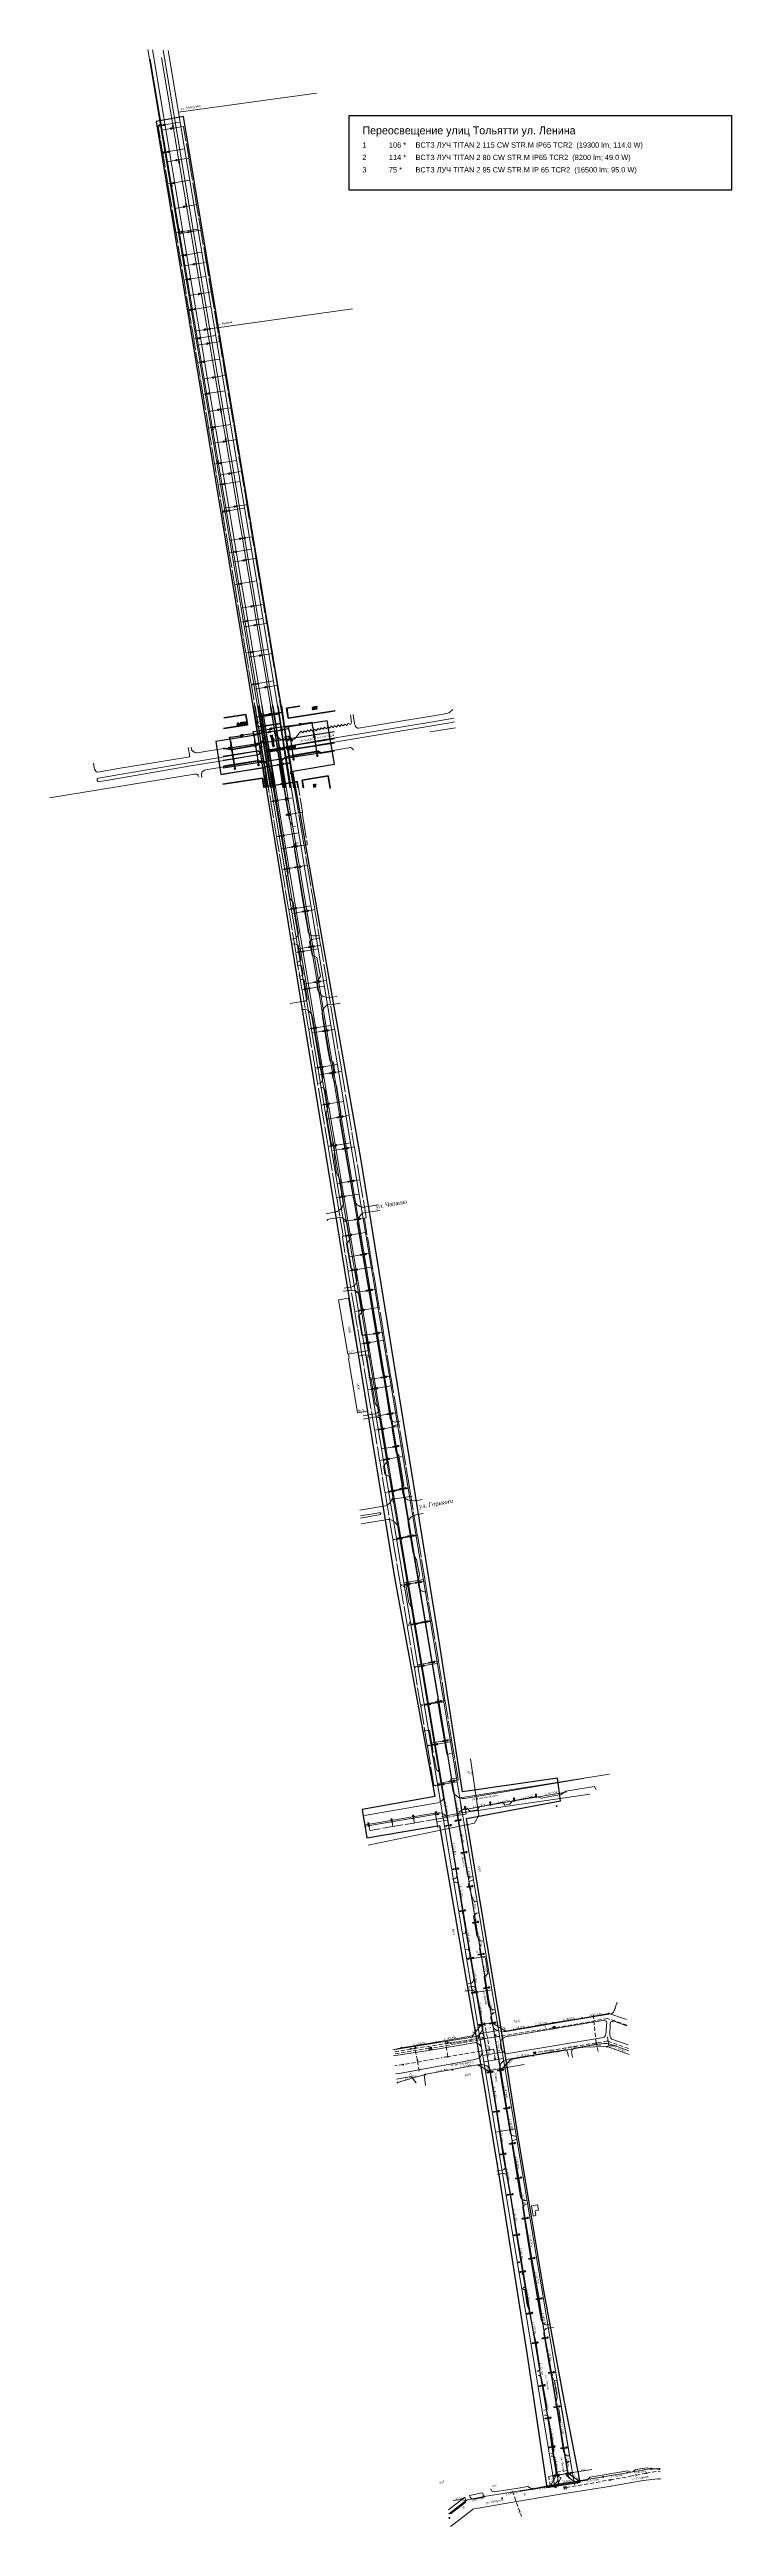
# Model space of a CAD drawing. Extents: x 2474 to 3317, y 1800 to 4862.
import ezdxf

# ---------------------------------------------------------------- set-up
doc = ezdxf.new("R2010")
doc.units = 0
doc.header["$MEASUREMENT"] = 0
doc.linetypes.add('DASHED2', pattern=[0.375, 0.25, -0.125])
for name, color, linetype in [('_МЕЖЕВОЙ_П-ЗУ_НОВЫЕ', 7, 'Continuous'), ('at_Entity', 7, 'Continuous'), ('at_Solid', 7, 'Continuous'), ('DLXDESCR', 7, 'Continuous'), ('DLXLUM01', 2, 'Continuous'), ('DLXLUM02', 4, 'Continuous'), ('DLXLUM03', 3, 'Continuous'), ('DLXLUMEX', 2, 'Continuous'), ('DLXSCENE', 7, 'Continuous'), ('Здания', 7, 'Continuous'), ('ТекстГаз', 7, 'Continuous')]:
    doc.layers.add(name, color=color, linetype=linetype)
doc.layers.add('ОСВЕЩЕНИЕ', color=7, linetype='Continuous', lineweight=15)
doc.layers.add('ситуация', color=7, linetype='Continuous', lineweight=15)
doc.styles.add('стиль2', font='times.ttf', dxfattribs={"width": 0.85, "oblique": 5, "height": 1.15})

# ---------------------------------------------------------------- blocks, each defined once
blk = doc.blocks.new('*U0')
for p, q in [((-0.2, 0.1), (-0.2, -0.1)), ((0.2, 0.1), (-0.2, 0.1)), ((0.2, 0.1), (-0.2, 0.1)), ((-0.2, 0.1), (-0.2, 0.1)), ((-0.2, 0.1), (0.2, 0.1)), ((-0.2, -0.1), (-0.2, 0.1)), ((-0.2, 0.1), (-0.2, 0.1)), ((-0.2, 0.1), (-0.1, -0.1)), ((-0.2, 0.1), (0.2, 0.1)), ((-0.1, -0.1), (-0.2, 0.1)), ((0.2, -0.1), (0.2, 0.1)), ((0.2, 0.1), (0.2, 0.1)), ((0.2, -0.1), (0.2, 0.1)), ((0.2, 0.1), (0.2, 0.1)), ((0.2, 0.1), (0.2, -0.1)), ((0.2, 0.1), (0.2, -0.1)), ((-0.2, -0.1), (0.2, -0.1)), ((0.2, -0.1), (-0.2, -0.1)), ((-0.2, -0.1), (-0.1, -0.1)), ((-0.1, -0.1), (-0.2, -0.1)), ((-0.1, -0.1), (0.2, -0.1)), ((0.2, -0.1), (-0.1, -0.1)), ((0.2, -0.1), (0.2, -0.1)), ((0.2, -0.1), (0.2, -0.1))]:
    blk.add_line(p, q)
at = {"color": 1}
blk.add_line((0, 0), (0.1, -0.5), dxfattribs=at)
at = {"layer": 'DLXLUMEX', "color": 7}
blk.add_text('3', height=0.1, dxfattribs=at).set_placement((0, 0))
blk = doc.blocks.new('*U111')
for p, q in [((0.2, 0.1), (-0.2, 0.1)), ((-0.2, 0.1), (-0.2, -0.1)), ((-0.2, -0.1), (-0.2, 0.1)), ((-0.2, 0.1), (-0.2, 0)), ((0.1, 0.1), (-0.2, 0)), ((-0.2, 0), (-0.2, 0.1)), ((-0.2, 0.1), (0.2, 0.1)), ((-0.2, 0), (0.1, 0.1)), ((-0.2, 0), (-0.2, -0.1)), ((-0.2, -0.1), (-0.2, 0)), ((0.2, 0.1), (0.1, 0.1)), ((0.2, -0.1), (0.1, 0.1)), ((0.1, 0.1), (0.2, 0.1)), ((0.1, 0.1), (0.2, -0.1)), ((0.2, -0.1), (0.2, 0.1)), ((0.2, 0.1), (0.2, -0.1)), ((-0.2, -0.1), (0.2, -0.1)), ((-0.2, -0.1), (0.2, -0.1)), ((0.2, -0.1), (-0.2, -0.1)), ((-0.2, -0.1), (-0.2, -0.1)), ((-0.2, -0.1), (-0.2, -0.1)), ((0.2, -0.1), (-0.2, -0.1)), ((0.2, -0.1), (0.2, -0.1)), ((0.2, -0.1), (0.2, -0.1))]:
    blk.add_line(p, q)
at = {"color": 1}
blk.add_line((0, 0), (-0.1, 0.5), dxfattribs=at)
at = {"layer": 'DLXLUMEX', "color": 7}
blk.add_text('2', height=0.1, dxfattribs=at).set_placement((0, 0))
blk = doc.blocks.new('*U220')
for p, q in [((-0.2, 0.1), (-0.2, -0.1)), ((0.2, 0.1), (-0.2, 0.1)), ((0.2, 0.1), (-0.2, 0.1)), ((-0.2, 0.1), (-0.2, 0.1)), ((-0.2, 0.1), (0.2, 0.1)), ((-0.2, 0.1), (-0.1, -0.1)), ((-0.2, -0.1), (-0.2, 0.1)), ((-0.2, 0.1), (-0.2, 0.1)), ((-0.2, 0.1), (0.2, 0.1)), ((-0.1, -0.1), (-0.2, 0.1)), ((0.2, -0.1), (0.2, 0.1)), ((0.2, 0.1), (0.2, 0.1)), ((0.2, -0.1), (0.2, 0.1)), ((0.2, 0.1), (0.2, 0.1)), ((0.2, 0.1), (0.2, -0.1)), ((0.2, 0.1), (0.2, -0.1)), ((-0.2, -0.1), (0.2, -0.1)), ((0.2, -0.1), (-0.2, -0.1)), ((-0.2, -0.1), (-0.1, -0.1)), ((-0.1, -0.1), (-0.2, -0.1)), ((-0.1, -0.1), (0.2, -0.1)), ((0.2, -0.1), (-0.1, -0.1)), ((0.2, -0.1), (0.2, -0.1)), ((0.2, -0.1), (0.2, -0.1))]:
    blk.add_line(p, q)
at = {"color": 1}
blk.add_line((0, 0), (0.1, -0.5), dxfattribs=at)
at = {"layer": 'DLXLUMEX', "color": 7}
blk.add_text('2', height=0.1, dxfattribs=at).set_placement((0, 0))
blk = doc.blocks.new('*U231')
for p, q in [((0.2, 0.1), (-0.2, 0.1)), ((-0.2, 0.1), (-0.2, -0.1)), ((-0.2, -0.1), (-0.2, 0.1)), ((-0.2, 0.1), (-0.2, 0)), ((-0.2, 0), (-0.2, 0.1)), ((-0.2, 0.1), (0.2, 0.1)), ((0.1, 0.1), (-0.2, 0)), ((-0.2, 0), (0.1, 0.1)), ((-0.2, 0), (-0.2, -0.1)), ((-0.2, -0.1), (-0.2, 0)), ((0.2, 0.1), (0.1, 0.1)), ((0.2, -0.1), (0.1, 0.1)), ((0.1, 0.1), (0.2, 0.1)), ((0.1, 0.1), (0.2, -0.1)), ((0.2, -0.1), (0.2, 0.1)), ((0.2, 0.1), (0.2, -0.1)), ((-0.2, -0.1), (0.2, -0.1)), ((-0.2, -0.1), (0.2, -0.1)), ((0.2, -0.1), (-0.2, -0.1)), ((-0.2, -0.1), (-0.2, -0.1)), ((-0.2, -0.1), (-0.2, -0.1)), ((0.2, -0.1), (-0.2, -0.1)), ((0.2, -0.1), (0.2, -0.1)), ((0.2, -0.1), (0.2, -0.1))]:
    blk.add_line(p, q)
at = {"color": 1}
blk.add_line((0, 0), (-0.1, 0.5), dxfattribs=at)
at = {"layer": 'DLXLUMEX', "color": 7}
blk.add_text('3', height=0.1, dxfattribs=at).set_placement((0, 0))
blk = doc.blocks.new('*U242')
for p, q in [((-0.2, 0.1), (-0.2, -0.1)), ((0.2, 0.1), (-0.2, 0.1)), ((0.2, 0.1), (-0.2, 0.1)), ((-0.2, 0.1), (-0.2, 0.1)), ((-0.2, 0.1), (0.2, 0.1)), ((-0.2, 0.1), (-0.1, -0.1)), ((-0.2, -0.1), (-0.2, 0.1)), ((-0.2, 0.1), (-0.2, 0.1)), ((-0.1, -0.1), (-0.2, 0.1)), ((-0.2, 0.1), (0.2, 0.1)), ((0.2, -0.1), (0.2, 0.1)), ((0.2, 0.1), (0.2, 0.1)), ((0.2, -0.1), (0.2, 0.1)), ((0.2, 0.1), (0.2, 0.1)), ((0.2, 0.1), (0.2, -0.1)), ((0.2, 0.1), (0.2, -0.1)), ((-0.2, -0.1), (0.2, -0.1)), ((0.2, -0.1), (-0.2, -0.1)), ((-0.2, -0.1), (-0.1, -0.1)), ((-0.1, -0.1), (-0.2, -0.1)), ((-0.1, -0.1), (0.2, -0.1)), ((0.2, -0.1), (-0.1, -0.1)), ((0.2, -0.1), (0.2, -0.1)), ((0.2, -0.1), (0.2, -0.1))]:
    blk.add_line(p, q)
at = {"color": 1}
blk.add_line((0, 0), (0.1, -0.5), dxfattribs=at)
at = {"layer": 'DLXLUMEX', "color": 7}
blk.add_text('2', height=0.1, dxfattribs=at).set_placement((0, 0))
blk = doc.blocks.new('*U253')
for p, q in [((0.2, 0.1), (-0.2, 0.1)), ((-0.2, 0.1), (-0.2, -0.1)), ((-0.2, -0.1), (-0.2, 0.1)), ((-0.2, 0.1), (-0.2, 0)), ((-0.2, 0), (-0.2, 0.1)), ((-0.2, 0.1), (0.2, 0.1)), ((0.1, 0.1), (-0.2, 0)), ((-0.2, 0), (0.1, 0.1)), ((-0.2, 0), (-0.2, -0.1)), ((-0.2, -0.1), (-0.2, 0)), ((0.2, 0.1), (0.1, 0.1)), ((0.2, -0.1), (0.1, 0.1)), ((0.1, 0.1), (0.2, 0.1)), ((0.1, 0.1), (0.2, -0.1)), ((0.2, -0.1), (0.2, 0.1)), ((0.2, 0.1), (0.2, -0.1)), ((-0.2, -0.1), (0.2, -0.1)), ((-0.2, -0.1), (0.2, -0.1)), ((0.2, -0.1), (-0.2, -0.1)), ((-0.2, -0.1), (-0.2, -0.1)), ((-0.2, -0.1), (-0.2, -0.1)), ((0.2, -0.1), (-0.2, -0.1)), ((0.2, -0.1), (0.2, -0.1)), ((0.2, -0.1), (0.2, -0.1))]:
    blk.add_line(p, q)
at = {"color": 1}
blk.add_line((0, 0), (-0.1, 0.5), dxfattribs=at)
at = {"layer": 'DLXLUMEX', "color": 7}
blk.add_text('3', height=0.1, dxfattribs=at).set_placement((0, 0))
blk = doc.blocks.new('*U264')
for p, q in [((-0.2, 0.1), (-0.2, -0.1)), ((0.2, 0.1), (-0.2, 0.1)), ((0.2, 0.1), (-0.2, 0.1)), ((-0.2, 0.1), (-0.2, 0.1)), ((-0.2, 0.1), (0.2, 0.1)), ((-0.2, 0.1), (-0.1, -0.1)), ((-0.2, -0.1), (-0.2, 0.1)), ((-0.2, 0.1), (-0.2, 0.1)), ((-0.2, 0.1), (0.2, 0.1)), ((-0.1, -0.1), (-0.2, 0.1)), ((0.2, -0.1), (0.2, 0.1)), ((0.2, 0.1), (0.2, 0.1)), ((0.2, -0.1), (0.2, 0.1)), ((0.2, 0.1), (0.2, 0.1)), ((0.2, 0.1), (0.2, -0.1)), ((0.2, 0.1), (0.2, -0.1)), ((-0.2, -0.1), (0.2, -0.1)), ((0.2, -0.1), (-0.2, -0.1)), ((-0.2, -0.1), (-0.1, -0.1)), ((-0.1, -0.1), (-0.2, -0.1)), ((-0.1, -0.1), (0.2, -0.1)), ((0.2, -0.1), (-0.1, -0.1)), ((0.2, -0.1), (0.2, -0.1)), ((0.2, -0.1), (0.2, -0.1))]:
    blk.add_line(p, q)
at = {"color": 1}
blk.add_line((0, 0), (0.1, -0.5), dxfattribs=at)
at = {"layer": 'DLXLUMEX', "color": 7}
blk.add_text('3', height=0.1, dxfattribs=at).set_placement((0, 0))
blk = doc.blocks.new('*U275')
for p, q in [((0.2, 0.1), (-0.2, 0.1)), ((-0.2, 0.1), (-0.2, -0.1)), ((-0.2, -0.1), (-0.2, 0.1)), ((-0.2, 0.1), (-0.2, 0)), ((-0.2, 0), (-0.2, 0.1)), ((-0.2, 0.1), (0.2, 0.1)), ((0.1, 0.1), (-0.2, 0)), ((-0.2, 0), (0.1, 0.1)), ((-0.2, 0), (-0.2, -0.1)), ((-0.2, -0.1), (-0.2, 0)), ((0.2, 0.1), (0.1, 0.1)), ((0.2, -0.1), (0.1, 0.1)), ((0.1, 0.1), (0.2, 0.1)), ((0.1, 0.1), (0.2, -0.1)), ((0.2, -0.1), (0.2, 0.1)), ((0.2, 0.1), (0.2, -0.1)), ((-0.2, -0.1), (0.2, -0.1)), ((-0.2, -0.1), (0.2, -0.1)), ((0.2, -0.1), (-0.2, -0.1)), ((-0.2, -0.1), (-0.2, -0.1)), ((-0.2, -0.1), (-0.2, -0.1)), ((0.2, -0.1), (-0.2, -0.1)), ((0.2, -0.1), (0.2, -0.1)), ((0.2, -0.1), (0.2, -0.1))]:
    blk.add_line(p, q)
at = {"color": 1}
blk.add_line((0, 0), (-0.1, 0.5), dxfattribs=at)
at = {"layer": 'DLXLUMEX', "color": 7}
blk.add_text('2', height=0.1, dxfattribs=at).set_placement((0, 0))
blk = doc.blocks.new('*U286')
for p, q in [((0.2, 0.1), (-0.3, 0)), ((-0.3, 0), (0.2, 0.1)), ((-0.3, 0), (-0.2, -0.1)), ((-0.2, 0), (-0.3, 0)), ((-0.2, -0.1), (-0.3, 0)), ((-0.3, 0), (-0.2, 0)), ((0.3, 0.1), (-0.2, 0)), ((-0.2, 0), (0.3, 0.1)), ((-0.2, 0), (-0.2, -0.1)), ((-0.2, -0.1), (-0.2, 0)), ((0.3, 0), (0.2, 0.1)), ((0.2, 0.1), (0.3, 0.1)), ((0.3, 0.1), (0.2, 0.1)), ((0.2, 0.1), (0.3, 0)), ((0.3, 0), (0.3, 0.1)), ((0.3, 0.1), (0.3, 0)), ((-0.2, -0.1), (0.3, 0)), ((-0.2, -0.1), (0.3, 0)), ((0.3, 0), (-0.2, -0.1)), ((0.3, 0), (-0.2, -0.1)), ((-0.2, -0.1), (-0.2, -0.1)), ((-0.2, -0.1), (-0.2, -0.1)), ((0.3, 0), (0.3, 0)), ((0.3, 0), (0.3, 0))]:
    blk.add_line(p, q)
at = {"color": 1}
blk.add_line((0, 0), (0.1, -0.5), dxfattribs=at)
at = {"layer": 'DLXLUMEX', "color": 7}
blk.add_text('1', height=0.1, dxfattribs=at).set_placement((0, 0))
blk = doc.blocks.new('*U1')
for p, q in [((0.2, 0.1), (-0.2, 0.1)), ((-0.2, 0.1), (-0.2, -0.1)), ((-0.2, -0.1), (-0.2, 0.1)), ((-0.2, 0.1), (-0.2, 0)), ((0.1, 0.1), (-0.2, 0)), ((-0.2, 0), (-0.2, 0.1)), ((-0.2, 0.1), (0.2, 0.1)), ((-0.2, 0), (0.1, 0.1)), ((-0.2, 0), (-0.2, -0.1)), ((-0.2, -0.1), (-0.2, 0)), ((0.2, 0.1), (0.1, 0.1)), ((0.2, -0.1), (0.1, 0.1)), ((0.1, 0.1), (0.2, 0.1)), ((0.1, 0.1), (0.2, -0.1)), ((0.2, -0.1), (0.2, 0.1)), ((0.2, 0.1), (0.2, -0.1)), ((-0.2, -0.1), (0.2, -0.1)), ((-0.2, -0.1), (0.2, -0.1)), ((0.2, -0.1), (-0.2, -0.1)), ((-0.2, -0.1), (-0.2, -0.1)), ((-0.2, -0.1), (-0.2, -0.1)), ((0.2, -0.1), (-0.2, -0.1)), ((0.2, -0.1), (0.2, -0.1)), ((0.2, -0.1), (0.2, -0.1))]:
    blk.add_line(p, q)
at = {"color": 1}
blk.add_line((0, 0), (-0.1, 0.5), dxfattribs=at)
at = {"layer": 'DLXLUMEX', "color": 7}
blk.add_text('2', height=0.1, dxfattribs=at).set_placement((0, 0))
blk = doc.blocks.new('*U12')
for p, q in [((-0.2, 0.1), (-0.2, -0.1)), ((0.2, 0.1), (-0.2, 0.1)), ((0.2, 0.1), (-0.2, 0.1)), ((-0.2, 0.1), (-0.2, 0.1)), ((-0.2, 0.1), (0.2, 0.1)), ((-0.2, 0.1), (-0.1, -0.1)), ((-0.2, -0.1), (-0.2, 0.1)), ((-0.2, 0.1), (-0.2, 0.1)), ((-0.1, -0.1), (-0.2, 0.1)), ((-0.2, 0.1), (0.2, 0.1)), ((0.2, -0.1), (0.2, 0.1)), ((0.2, 0.1), (0.2, 0.1)), ((0.2, -0.1), (0.2, 0.1)), ((0.2, 0.1), (0.2, 0.1)), ((0.2, 0.1), (0.2, -0.1)), ((0.2, 0.1), (0.2, -0.1)), ((-0.2, -0.1), (0.2, -0.1)), ((0.2, -0.1), (-0.2, -0.1)), ((-0.2, -0.1), (-0.1, -0.1)), ((-0.1, -0.1), (-0.2, -0.1)), ((-0.1, -0.1), (0.2, -0.1)), ((0.2, -0.1), (-0.1, -0.1)), ((0.2, -0.1), (0.2, -0.1)), ((0.2, -0.1), (0.2, -0.1))]:
    blk.add_line(p, q)
at = {"color": 1}
blk.add_line((0, 0), (0.1, -0.5), dxfattribs=at)
at = {"layer": 'DLXLUMEX', "color": 7}
blk.add_text('2', height=0.1, dxfattribs=at).set_placement((0, 0))
blk = doc.blocks.new('*U23')
for p, q in [((0.1, 0.2), (-0.1, 0.2)), ((-0.1, 0.2), (-0.1, -0.2)), ((-0.1, 0.2), (-0.1, -0.2)), ((-0.1, -0.2), (-0.1, 0.2)), ((-0.1, 0.2), (-0.1, 0.2)), ((0.1, 0.2), (-0.1, 0.2)), ((-0.1, 0.2), (-0.1, 0.2)), ((-0.1, 0.2), (0.1, 0.2)), ((-0.1, 0.2), (0.1, 0.2)), ((-0.1, -0.2), (-0.1, 0.2)), ((0.1, -0.2), (0.1, 0.2)), ((0.1, 0.2), (0.1, 0.2)), ((0.1, 0.2), (0.1, 0.2)), ((0.1, 0.2), (0.1, -0.2)), ((0.1, -0.1), (0.1, 0.2)), ((0.1, 0.2), (0.1, -0.1)), ((-0.1, -0.2), (0.1, -0.1)), ((0.1, -0.1), (-0.1, -0.2)), ((-0.1, -0.2), (0.1, -0.2)), ((-0.1, -0.2), (-0.1, -0.2)), ((0.1, -0.2), (-0.1, -0.2)), ((-0.1, -0.2), (-0.1, -0.2)), ((0.1, -0.2), (0.1, -0.1)), ((0.1, -0.1), (0.1, -0.2))]:
    blk.add_line(p, q)
at = {"color": 1}
blk.add_line((0, 0), (0.5, 0.1), dxfattribs=at)
at = {"layer": 'DLXLUMEX', "color": 7}
blk.add_text('3', height=0.1, dxfattribs=at).set_placement((0, 0))
blk = doc.blocks.new('*U34')
for p, q in [((0.3, 0.1), (-0.3, 0)), ((-0.3, 0), (0.3, 0.1)), ((-0.3, 0), (-0.3, -0.1)), ((-0.2, 0), (-0.3, 0)), ((-0.3, -0.1), (-0.3, 0)), ((-0.3, 0), (-0.2, 0)), ((0.3, 0.1), (-0.2, 0)), ((-0.2, 0), (0.3, 0.1)), ((-0.2, 0), (-0.2, -0.1)), ((-0.2, -0.1), (-0.2, 0)), ((0.3, 0), (0.3, 0.1)), ((0.3, 0.1), (0.3, 0.1)), ((0.3, 0.1), (0.3, 0.1)), ((0.3, 0.1), (0.3, 0)), ((0.3, 0), (0.3, 0.1)), ((0.3, 0.1), (0.3, 0)), ((-0.3, -0.1), (0.3, 0)), ((0.3, 0), (-0.3, -0.1)), ((-0.3, -0.1), (-0.2, -0.1)), ((-0.2, -0.1), (-0.3, -0.1)), ((-0.2, -0.1), (0.3, 0)), ((0.3, 0), (-0.2, -0.1)), ((0.3, 0), (0.3, 0)), ((0.3, 0), (0.3, 0))]:
    blk.add_line(p, q)
at = {"color": 1}
blk.add_line((0, 0), (0.1, -0.5), dxfattribs=at)
at = {"layer": 'DLXLUMEX', "color": 7}
blk.add_text('1', height=0.1, dxfattribs=at).set_placement((0, 0))
blk = doc.blocks.new('*U45')
for p, q in [((0.2, 0.1), (-0.2, 0.1)), ((-0.2, 0.1), (-0.2, -0.1)), ((-0.2, -0.1), (-0.2, 0.1)), ((-0.2, 0.1), (-0.2, 0)), ((0.1, 0.1), (-0.2, 0)), ((-0.2, 0), (-0.2, 0.1)), ((-0.2, 0.1), (0.2, 0.1)), ((-0.2, 0), (0.1, 0.1)), ((-0.2, 0), (-0.2, -0.1)), ((-0.2, -0.1), (-0.2, 0)), ((0.2, 0.1), (0.1, 0.1)), ((0.2, -0.1), (0.1, 0.1)), ((0.1, 0.1), (0.2, 0.1)), ((0.1, 0.1), (0.2, -0.1)), ((0.2, -0.1), (0.2, 0.1)), ((0.2, 0.1), (0.2, -0.1)), ((-0.2, -0.1), (0.2, -0.1)), ((-0.2, -0.1), (0.2, -0.1)), ((0.2, -0.1), (-0.2, -0.1)), ((-0.2, -0.1), (-0.2, -0.1)), ((-0.2, -0.1), (-0.2, -0.1)), ((0.2, -0.1), (-0.2, -0.1)), ((0.2, -0.1), (0.2, -0.1)), ((0.2, -0.1), (0.2, -0.1))]:
    blk.add_line(p, q)
at = {"color": 1}
blk.add_line((0, 0), (-0.1, 0.5), dxfattribs=at)
at = {"layer": 'DLXLUMEX', "color": 7}
blk.add_text('2', height=0.1, dxfattribs=at).set_placement((0, 0))
blk = doc.blocks.new('*U56')
for p, q in [((-0.2, 0.1), (-0.2, -0.1)), ((0.2, 0.1), (-0.2, 0.1)), ((0.2, 0.1), (-0.2, 0.1)), ((-0.2, 0.1), (-0.2, 0.1)), ((-0.2, 0.1), (0.2, 0.1)), ((-0.2, 0.1), (-0.1, -0.1)), ((-0.2, -0.1), (-0.2, 0.1)), ((-0.2, 0.1), (-0.2, 0.1)), ((-0.2, 0.1), (0.2, 0.1)), ((-0.1, -0.1), (-0.2, 0.1)), ((0.2, -0.1), (0.2, 0.1)), ((0.2, 0.1), (0.2, 0.1)), ((0.2, -0.1), (0.2, 0.1)), ((0.2, 0.1), (0.2, 0.1)), ((0.2, 0.1), (0.2, -0.1)), ((0.2, 0.1), (0.2, -0.1)), ((-0.2, -0.1), (0.2, -0.1)), ((0.2, -0.1), (-0.2, -0.1)), ((-0.2, -0.1), (-0.1, -0.1)), ((-0.1, -0.1), (-0.2, -0.1)), ((-0.1, -0.1), (0.2, -0.1)), ((0.2, -0.1), (-0.1, -0.1)), ((0.2, -0.1), (0.2, -0.1)), ((0.2, -0.1), (0.2, -0.1))]:
    blk.add_line(p, q)
at = {"color": 1}
blk.add_line((0, 0), (0.1, -0.5), dxfattribs=at)
at = {"layer": 'DLXLUMEX', "color": 7}
blk.add_text('2', height=0.1, dxfattribs=at).set_placement((0, 0))
blk = doc.blocks.new('*U67')
for p, q in [((0.2, 0.1), (-0.3, 0)), ((0.2, 0.1), (-0.3, 0)), ((-0.3, 0), (0.2, 0.1)), ((-0.3, 0), (0.2, 0.1)), ((-0.3, 0), (-0.2, -0.1)), ((-0.2, -0.1), (-0.3, 0)), ((-0.3, 0), (-0.3, 0)), ((-0.3, 0), (-0.3, -0.1)), ((-0.3, 0), (-0.3, 0)), ((-0.3, -0.1), (-0.3, 0)), ((0.3, 0), (0.2, 0.1)), ((0.2, 0.1), (0.2, 0.1)), ((0.2, 0.1), (0.2, 0.1)), ((0.2, 0.1), (0.3, 0)), ((0.2, 0), (0.2, 0.1)), ((0.2, 0.1), (0.2, 0)), ((-0.3, -0.1), (0.2, 0)), ((0.2, 0), (-0.3, -0.1)), ((-0.2, -0.1), (-0.3, -0.1)), ((-0.3, -0.1), (-0.2, -0.1)), ((-0.2, -0.1), (0.3, 0)), ((0.3, 0), (-0.2, -0.1)), ((0.2, 0), (0.3, 0)), ((0.3, 0), (0.2, 0))]:
    blk.add_line(p, q)
at = {"color": 1}
blk.add_line((0, 0), (-0.1, 0.5), dxfattribs=at)
at = {"layer": 'DLXLUMEX', "color": 7}
blk.add_text('1', height=0.1, dxfattribs=at).set_placement((0, 0))
blk = doc.blocks.new('*U78')
for p, q in [((-0.2, 0.1), (-0.2, -0.1)), ((0.2, 0.1), (-0.2, 0.1)), ((0.2, 0.1), (-0.2, 0.1)), ((-0.2, 0.1), (-0.2, 0.1)), ((-0.2, 0.1), (0.2, 0.1)), ((-0.2, 0.1), (-0.1, -0.1)), ((-0.2, -0.1), (-0.2, 0.1)), ((-0.2, 0.1), (-0.2, 0.1)), ((-0.2, 0.1), (0.2, 0.1)), ((-0.1, -0.1), (-0.2, 0.1)), ((0.2, -0.1), (0.2, 0.1)), ((0.2, 0.1), (0.2, 0.1)), ((0.2, -0.1), (0.2, 0.1)), ((0.2, 0.1), (0.2, 0.1)), ((0.2, 0.1), (0.2, -0.1)), ((0.2, 0.1), (0.2, -0.1)), ((-0.2, -0.1), (0.2, -0.1)), ((0.2, -0.1), (-0.2, -0.1)), ((-0.2, -0.1), (-0.1, -0.1)), ((-0.1, -0.1), (-0.2, -0.1)), ((-0.1, -0.1), (0.2, -0.1)), ((0.2, -0.1), (-0.1, -0.1)), ((0.2, -0.1), (0.2, -0.1)), ((0.2, -0.1), (0.2, -0.1))]:
    blk.add_line(p, q)
at = {"color": 1}
blk.add_line((0, 0), (0.1, -0.5), dxfattribs=at)
at = {"layer": 'DLXLUMEX', "color": 7}
blk.add_text('2', height=0.1, dxfattribs=at).set_placement((0, 0))
blk = doc.blocks.new('*U89')
for p, q in [((0.2, 0.1), (-0.3, 0)), ((0.2, 0.1), (-0.3, 0)), ((-0.3, 0), (0.2, 0.1)), ((-0.3, 0), (0.2, 0.1)), ((-0.3, 0), (-0.2, -0.1)), ((-0.2, -0.1), (-0.3, 0)), ((-0.3, 0), (-0.3, 0)), ((-0.3, 0), (-0.3, -0.1)), ((-0.3, 0), (-0.3, 0)), ((-0.3, -0.1), (-0.3, 0)), ((0.3, 0), (0.2, 0.1)), ((0.2, 0.1), (0.2, 0.1)), ((0.2, 0), (0.2, 0.1)), ((0.2, 0.1), (0.2, 0.1)), ((0.2, 0.1), (0.3, 0)), ((0.2, 0.1), (0.2, 0)), ((-0.3, -0.1), (0.2, 0)), ((0.2, 0), (-0.3, -0.1)), ((-0.2, -0.1), (-0.3, -0.1)), ((-0.3, -0.1), (-0.2, -0.1)), ((-0.2, -0.1), (0.3, 0)), ((0.3, 0), (-0.2, -0.1)), ((0.2, 0), (0.3, 0)), ((0.3, 0), (0.2, 0))]:
    blk.add_line(p, q)
at = {"color": 1}
blk.add_line((0, 0), (-0.1, 0.5), dxfattribs=at)
at = {"layer": 'DLXLUMEX', "color": 7}
blk.add_text('1', height=0.1, dxfattribs=at).set_placement((0, 0))
blk = doc.blocks.new('*U100')
for p, q in [((0.3, 0.1), (-0.3, 0)), ((-0.3, 0), (0.3, 0.1)), ((-0.3, 0), (-0.3, -0.1)), ((-0.2, 0), (-0.3, 0)), ((-0.3, -0.1), (-0.3, 0)), ((-0.3, 0), (-0.2, 0)), ((0.3, 0.1), (-0.2, 0)), ((-0.2, 0), (0.3, 0.1)), ((-0.2, 0), (-0.2, -0.1)), ((-0.2, -0.1), (-0.2, 0)), ((0.3, 0), (0.3, 0.1)), ((0.3, 0.1), (0.3, 0.1)), ((0.3, 0.1), (0.3, 0.1)), ((0.3, 0.1), (0.3, 0)), ((0.3, 0), (0.3, 0.1)), ((0.3, 0.1), (0.3, 0)), ((-0.3, -0.1), (0.3, 0)), ((0.3, 0), (-0.3, -0.1)), ((-0.3, -0.1), (-0.2, -0.1)), ((-0.2, -0.1), (-0.3, -0.1)), ((-0.2, -0.1), (0.3, 0)), ((0.3, 0), (-0.2, -0.1)), ((0.3, 0), (0.3, 0)), ((0.3, 0), (0.3, 0))]:
    blk.add_line(p, q)
at = {"color": 1}
blk.add_line((0, 0), (0.1, -0.5), dxfattribs=at)
at = {"layer": 'DLXLUMEX', "color": 7}
blk.add_text('1', height=0.1, dxfattribs=at).set_placement((0, 0))
blk = doc.blocks.new('*U112')
for p, q in [((0.2, 0.1), (-0.2, 0.1)), ((-0.2, 0.1), (-0.2, -0.1)), ((-0.2, -0.1), (-0.2, 0.1)), ((-0.2, 0.1), (-0.2, 0)), ((-0.2, 0), (-0.2, 0.1)), ((-0.2, 0.1), (0.2, 0.1)), ((0.1, 0.1), (-0.2, 0)), ((-0.2, 0), (0.1, 0.1)), ((-0.2, 0), (-0.2, -0.1)), ((-0.2, -0.1), (-0.2, 0)), ((0.2, 0.1), (0.1, 0.1)), ((0.2, -0.1), (0.1, 0.1)), ((0.1, 0.1), (0.2, 0.1)), ((0.1, 0.1), (0.2, -0.1)), ((0.2, -0.1), (0.2, 0.1)), ((0.2, 0.1), (0.2, -0.1)), ((-0.2, -0.1), (0.2, -0.1)), ((-0.2, -0.1), (0.2, -0.1)), ((0.2, -0.1), (-0.2, -0.1)), ((-0.2, -0.1), (-0.2, -0.1)), ((-0.2, -0.1), (-0.2, -0.1)), ((0.2, -0.1), (-0.2, -0.1)), ((0.2, -0.1), (0.2, -0.1)), ((0.2, -0.1), (0.2, -0.1))]:
    blk.add_line(p, q)
at = {"color": 1}
blk.add_line((0, 0), (-0.1, 0.5), dxfattribs=at)
at = {"layer": 'DLXLUMEX', "color": 7}
blk.add_text('2', height=0.1, dxfattribs=at).set_placement((0, 0))
blk = doc.blocks.new('*U123')
for p, q in [((0.3, 0.1), (-0.3, 0)), ((-0.3, 0), (0.3, 0.1)), ((-0.3, 0), (-0.3, -0.1)), ((-0.2, 0), (-0.3, 0)), ((-0.3, -0.1), (-0.3, 0)), ((-0.3, 0), (-0.2, 0)), ((0.3, 0.1), (-0.2, 0)), ((-0.2, 0), (0.3, 0.1)), ((-0.2, 0), (-0.2, -0.1)), ((-0.2, -0.1), (-0.2, 0)), ((0.3, 0), (0.3, 0.1)), ((0.3, 0.1), (0.3, 0.1)), ((0.3, 0), (0.3, 0.1)), ((0.3, 0.1), (0.3, 0.1)), ((0.3, 0.1), (0.3, 0)), ((0.3, 0.1), (0.3, 0)), ((-0.3, -0.1), (0.3, 0)), ((0.3, 0), (-0.3, -0.1)), ((-0.3, -0.1), (-0.2, -0.1)), ((-0.2, -0.1), (-0.3, -0.1)), ((-0.2, -0.1), (0.3, 0)), ((0.3, 0), (-0.2, -0.1)), ((0.3, 0), (0.3, 0)), ((0.3, 0), (0.3, 0))]:
    blk.add_line(p, q)
at = {"color": 1}
blk.add_line((0, 0), (0.1, -0.5), dxfattribs=at)
at = {"layer": 'DLXLUMEX', "color": 7}
blk.add_text('1', height=0.1, dxfattribs=at).set_placement((0, 0))
blk = doc.blocks.new('*U134')
for p, q in [((0.2, 0.1), (-0.2, 0.1)), ((-0.2, 0.1), (-0.2, -0.1)), ((-0.2, -0.1), (-0.2, 0.1)), ((-0.2, 0.1), (-0.2, 0)), ((0.1, 0.1), (-0.2, 0)), ((-0.2, 0), (-0.2, 0.1)), ((-0.2, 0.1), (0.2, 0.1)), ((-0.2, 0), (0.1, 0.1)), ((-0.2, 0), (-0.2, -0.1)), ((-0.2, -0.1), (-0.2, 0)), ((0.2, 0.1), (0.1, 0.1)), ((0.1, 0.1), (0.2, 0.1)), ((0.2, -0.1), (0.1, 0.1)), ((0.1, 0.1), (0.2, -0.1)), ((0.2, -0.1), (0.2, 0.1)), ((0.2, 0.1), (0.2, -0.1)), ((-0.2, -0.1), (0.2, -0.1)), ((-0.2, -0.1), (0.2, -0.1)), ((0.2, -0.1), (-0.2, -0.1)), ((-0.2, -0.1), (-0.2, -0.1)), ((-0.2, -0.1), (-0.2, -0.1)), ((0.2, -0.1), (-0.2, -0.1)), ((0.2, -0.1), (0.2, -0.1)), ((0.2, -0.1), (0.2, -0.1))]:
    blk.add_line(p, q)
at = {"color": 1}
blk.add_line((0, 0), (-0.1, 0.5), dxfattribs=at)
at = {"layer": 'DLXLUMEX', "color": 7}
blk.add_text('2', height=0.1, dxfattribs=at).set_placement((0, 0))
blk = doc.blocks.new('*U145')
for p, q in [((-0.2, 0.1), (-0.2, -0.1)), ((0.2, 0.1), (-0.2, 0.1)), ((0.2, 0.1), (-0.2, 0.1)), ((-0.2, 0.1), (-0.2, 0.1)), ((-0.2, 0.1), (0.2, 0.1)), ((-0.2, -0.1), (-0.2, 0.1)), ((-0.2, 0.1), (-0.2, 0.1)), ((-0.2, 0.1), (-0.1, -0.1)), ((-0.2, 0.1), (0.2, 0.1)), ((-0.1, -0.1), (-0.2, 0.1)), ((0.2, -0.1), (0.2, 0.1)), ((0.2, 0.1), (0.2, 0.1)), ((0.2, 0.1), (0.2, 0.1)), ((0.2, 0.1), (0.2, -0.1)), ((0.2, -0.1), (0.2, 0.1)), ((0.2, 0.1), (0.2, -0.1)), ((-0.2, -0.1), (0.2, -0.1)), ((0.2, -0.1), (-0.2, -0.1)), ((-0.2, -0.1), (-0.1, -0.1)), ((-0.1, -0.1), (-0.2, -0.1)), ((-0.1, -0.1), (0.2, -0.1)), ((0.2, -0.1), (-0.1, -0.1)), ((0.2, -0.1), (0.2, -0.1)), ((0.2, -0.1), (0.2, -0.1))]:
    blk.add_line(p, q)
at = {"color": 1}
blk.add_line((0, 0), (0.1, -0.5), dxfattribs=at)
at = {"layer": 'DLXLUMEX', "color": 7}
blk.add_text('2', height=0.1, dxfattribs=at).set_placement((0, 0))
blk = doc.blocks.new('*U156')
for p, q in [((0.2, 0.1), (-0.3, 0)), ((0.2, 0.1), (-0.3, 0)), ((-0.3, 0), (0.2, 0.1)), ((-0.3, 0), (0.2, 0.1)), ((-0.3, 0), (-0.2, -0.1)), ((-0.2, -0.1), (-0.3, 0)), ((-0.3, 0), (-0.3, 0)), ((-0.3, 0), (-0.3, -0.1)), ((-0.3, 0), (-0.3, 0)), ((-0.3, -0.1), (-0.3, 0)), ((0.3, 0), (0.2, 0.1)), ((0.2, 0.1), (0.2, 0.1)), ((0.2, 0), (0.2, 0.1)), ((0.2, 0.1), (0.2, 0.1)), ((0.2, 0.1), (0.3, 0)), ((0.2, 0.1), (0.2, 0)), ((-0.3, -0.1), (0.2, 0)), ((0.2, 0), (-0.3, -0.1)), ((-0.2, -0.1), (-0.3, -0.1)), ((-0.3, -0.1), (-0.2, -0.1)), ((-0.2, -0.1), (0.3, 0)), ((0.3, 0), (-0.2, -0.1)), ((0.2, 0), (0.3, 0)), ((0.3, 0), (0.2, 0))]:
    blk.add_line(p, q)
at = {"color": 1}
blk.add_line((0, 0), (-0.1, 0.5), dxfattribs=at)
at = {"layer": 'DLXLUMEX', "color": 7}
blk.add_text('1', height=0.1, dxfattribs=at).set_placement((0, 0))
blk = doc.blocks.new('*U167')
for p, q in [((0.2, 0.1), (-0.3, 0)), ((-0.3, 0), (0.2, 0.1)), ((-0.3, 0), (-0.2, -0.1)), ((-0.2, 0), (-0.3, 0)), ((-0.2, -0.1), (-0.3, 0)), ((-0.3, 0), (-0.2, 0)), ((0.3, 0.1), (-0.2, 0)), ((-0.2, 0), (0.3, 0.1)), ((-0.2, 0), (-0.2, -0.1)), ((-0.2, -0.1), (-0.2, 0)), ((0.3, 0), (0.2, 0.1)), ((0.2, 0.1), (0.3, 0.1)), ((0.3, 0.1), (0.2, 0.1)), ((0.2, 0.1), (0.3, 0)), ((0.3, 0), (0.3, 0.1)), ((0.3, 0.1), (0.3, 0)), ((-0.2, -0.1), (0.3, 0)), ((-0.2, -0.1), (0.3, 0)), ((0.3, 0), (-0.2, -0.1)), ((0.3, 0), (-0.2, -0.1)), ((-0.2, -0.1), (-0.2, -0.1)), ((-0.2, -0.1), (-0.2, -0.1)), ((0.3, 0), (0.3, 0)), ((0.3, 0), (0.3, 0))]:
    blk.add_line(p, q)
at = {"color": 1}
blk.add_line((0, 0), (0.1, -0.5), dxfattribs=at)
at = {"layer": 'DLXLUMEX', "color": 7}
blk.add_text('1', height=0.1, dxfattribs=at).set_placement((0, 0))
blk = doc.blocks.new('*U178')
for p, q in [((0.2, 0.1), (-0.2, 0.1)), ((-0.2, 0.1), (-0.2, -0.1)), ((-0.2, -0.1), (-0.2, 0.1)), ((-0.2, 0.1), (-0.2, 0)), ((0.1, 0.1), (-0.2, 0)), ((-0.2, 0), (-0.2, 0.1)), ((-0.2, 0.1), (0.2, 0.1)), ((-0.2, 0), (0.1, 0.1)), ((-0.2, 0), (-0.2, -0.1)), ((-0.2, -0.1), (-0.2, 0)), ((0.2, 0.1), (0.1, 0.1)), ((0.1, 0.1), (0.2, 0.1)), ((0.2, -0.1), (0.1, 0.1)), ((0.1, 0.1), (0.2, -0.1)), ((0.2, -0.1), (0.2, 0.1)), ((0.2, 0.1), (0.2, -0.1)), ((-0.2, -0.1), (0.2, -0.1)), ((-0.2, -0.1), (0.2, -0.1)), ((0.2, -0.1), (-0.2, -0.1)), ((-0.2, -0.1), (-0.2, -0.1)), ((-0.2, -0.1), (-0.2, -0.1)), ((0.2, -0.1), (-0.2, -0.1)), ((0.2, -0.1), (0.2, -0.1)), ((0.2, -0.1), (0.2, -0.1))]:
    blk.add_line(p, q)
at = {"color": 1}
blk.add_line((0, 0), (-0.1, 0.5), dxfattribs=at)
at = {"layer": 'DLXLUMEX', "color": 7}
blk.add_text('2', height=0.1, dxfattribs=at).set_placement((0, 0))
blk = doc.blocks.new('*U189')
for p, q in [((-0.2, 0.1), (-0.2, -0.1)), ((0.2, 0.1), (-0.2, 0.1)), ((0.2, 0.1), (-0.2, 0.1)), ((-0.2, 0.1), (-0.2, 0.1)), ((-0.2, 0.1), (0.2, 0.1)), ((-0.2, -0.1), (-0.2, 0.1)), ((-0.2, 0.1), (-0.2, 0.1)), ((-0.2, 0.1), (-0.1, -0.1)), ((-0.2, 0.1), (0.2, 0.1)), ((-0.1, -0.1), (-0.2, 0.1)), ((0.2, -0.1), (0.2, 0.1)), ((0.2, 0.1), (0.2, 0.1)), ((0.2, 0.1), (0.2, 0.1)), ((0.2, 0.1), (0.2, -0.1)), ((0.2, -0.1), (0.2, 0.1)), ((0.2, 0.1), (0.2, -0.1)), ((-0.2, -0.1), (0.2, -0.1)), ((0.2, -0.1), (-0.2, -0.1)), ((-0.2, -0.1), (-0.1, -0.1)), ((-0.1, -0.1), (-0.2, -0.1)), ((-0.1, -0.1), (0.2, -0.1)), ((0.2, -0.1), (-0.1, -0.1)), ((0.2, -0.1), (0.2, -0.1)), ((0.2, -0.1), (0.2, -0.1))]:
    blk.add_line(p, q)
at = {"color": 1}
blk.add_line((0, 0), (0.1, -0.5), dxfattribs=at)
at = {"layer": 'DLXLUMEX', "color": 7}
blk.add_text('2', height=0.1, dxfattribs=at).set_placement((0, 0))
blk = doc.blocks.new('*U200')
for p, q in [((0.2, 0.1), (-0.3, 0)), ((0.2, 0.1), (-0.3, 0)), ((-0.3, 0), (0.2, 0.1)), ((-0.3, 0), (0.2, 0.1)), ((-0.3, 0), (-0.2, -0.1)), ((-0.3, 0), (-0.3, -0.1)), ((-0.2, -0.1), (-0.3, 0)), ((-0.3, 0), (-0.3, 0)), ((-0.3, 0), (-0.3, 0)), ((-0.3, -0.1), (-0.3, 0)), ((0.3, 0), (0.2, 0.1)), ((0.2, 0.1), (0.2, 0.1)), ((0.2, 0.1), (0.2, 0.1)), ((0.2, 0.1), (0.3, 0)), ((0.2, 0), (0.2, 0.1)), ((0.2, 0.1), (0.2, 0)), ((-0.3, -0.1), (0.2, 0)), ((0.2, 0), (-0.3, -0.1)), ((-0.2, -0.1), (-0.3, -0.1)), ((-0.3, -0.1), (-0.2, -0.1)), ((-0.2, -0.1), (0.3, 0)), ((0.3, 0), (-0.2, -0.1)), ((0.2, 0), (0.3, 0)), ((0.3, 0), (0.2, 0))]:
    blk.add_line(p, q)
at = {"color": 1}
blk.add_line((0, 0), (-0.1, 0.5), dxfattribs=at)
at = {"layer": 'DLXLUMEX', "color": 7}
blk.add_text('1', height=0.1, dxfattribs=at).set_placement((0, 0))
blk = doc.blocks.new('*U211')
for p, q in [((0.2, 0.1), (-0.3, 0)), ((-0.3, 0), (0.2, 0.1)), ((-0.3, 0), (-0.2, -0.1)), ((-0.2, 0), (-0.3, 0)), ((-0.2, -0.1), (-0.3, 0)), ((-0.3, 0), (-0.2, 0)), ((0.3, 0.1), (-0.2, 0)), ((-0.2, 0), (0.3, 0.1)), ((-0.2, 0), (-0.2, -0.1)), ((-0.2, -0.1), (-0.2, 0)), ((0.3, 0), (0.2, 0.1)), ((0.2, 0.1), (0.3, 0.1)), ((0.3, 0.1), (0.2, 0.1)), ((0.2, 0.1), (0.3, 0)), ((0.3, 0), (0.3, 0.1)), ((0.3, 0.1), (0.3, 0)), ((-0.2, -0.1), (0.3, 0)), ((-0.2, -0.1), (0.3, 0)), ((0.3, 0), (-0.2, -0.1)), ((0.3, 0), (-0.2, -0.1)), ((-0.2, -0.1), (-0.2, -0.1)), ((-0.2, -0.1), (-0.2, -0.1)), ((0.3, 0), (0.3, 0)), ((0.3, 0), (0.3, 0))]:
    blk.add_line(p, q)
at = {"color": 1}
blk.add_line((0, 0), (0.1, -0.5), dxfattribs=at)
at = {"layer": 'DLXLUMEX', "color": 7}
blk.add_text('1', height=0.1, dxfattribs=at).set_placement((0, 0))
blk = doc.blocks.new('*U221')
for p, q in [((0.2, 0.1), (-0.2, 0.1)), ((-0.2, 0.1), (-0.2, -0.1)), ((-0.2, -0.1), (-0.2, 0.1)), ((-0.2, 0.1), (-0.2, 0)), ((0.1, 0.1), (-0.2, 0)), ((-0.2, 0), (-0.2, 0.1)), ((-0.2, 0.1), (0.2, 0.1)), ((-0.2, 0), (0.1, 0.1)), ((-0.2, 0), (-0.2, -0.1)), ((-0.2, -0.1), (-0.2, 0)), ((0.2, 0.1), (0.1, 0.1)), ((0.1, 0.1), (0.2, 0.1)), ((0.2, -0.1), (0.1, 0.1)), ((0.1, 0.1), (0.2, -0.1)), ((0.2, -0.1), (0.2, 0.1)), ((0.2, 0.1), (0.2, -0.1)), ((-0.2, -0.1), (0.2, -0.1)), ((-0.2, -0.1), (0.2, -0.1)), ((0.2, -0.1), (-0.2, -0.1)), ((-0.2, -0.1), (-0.2, -0.1)), ((-0.2, -0.1), (-0.2, -0.1)), ((0.2, -0.1), (-0.2, -0.1)), ((0.2, -0.1), (0.2, -0.1)), ((0.2, -0.1), (0.2, -0.1))]:
    blk.add_line(p, q)
at = {"color": 1}
blk.add_line((0, 0), (-0.1, 0.5), dxfattribs=at)
at = {"layer": 'DLXLUMEX', "color": 7}
blk.add_text('2', height=0.1, dxfattribs=at).set_placement((0, 0))
blk = doc.blocks.new('*U222')
for p, q in [((-0.2, 0.1), (-0.2, -0.1)), ((0.2, 0.1), (-0.2, 0.1)), ((0.2, 0.1), (-0.2, 0.1)), ((-0.2, 0.1), (-0.2, 0.1)), ((-0.2, 0.1), (0.2, 0.1)), ((-0.2, 0.1), (-0.1, -0.1)), ((-0.2, -0.1), (-0.2, 0.1)), ((-0.2, 0.1), (-0.2, 0.1)), ((-0.1, -0.1), (-0.2, 0.1)), ((-0.2, 0.1), (0.2, 0.1)), ((0.2, -0.1), (0.2, 0.1)), ((0.2, 0.1), (0.2, 0.1)), ((0.2, 0.1), (0.2, 0.1)), ((0.2, 0.1), (0.2, -0.1)), ((0.2, -0.1), (0.2, 0.1)), ((0.2, 0.1), (0.2, -0.1)), ((-0.2, -0.1), (0.2, -0.1)), ((0.2, -0.1), (-0.2, -0.1)), ((-0.2, -0.1), (-0.1, -0.1)), ((-0.1, -0.1), (-0.2, -0.1)), ((-0.1, -0.1), (0.2, -0.1)), ((0.2, -0.1), (-0.1, -0.1)), ((0.2, -0.1), (0.2, -0.1)), ((0.2, -0.1), (0.2, -0.1))]:
    blk.add_line(p, q)
at = {"color": 1}
blk.add_line((0, 0), (0.1, -0.5), dxfattribs=at)
at = {"layer": 'DLXLUMEX', "color": 7}
blk.add_text('2', height=0.1, dxfattribs=at).set_placement((0, 0))
blk = doc.blocks.new('*U223')
for p, q in [((0.2, 0.1), (-0.3, 0)), ((0.2, 0.1), (-0.3, 0)), ((-0.3, 0), (0.2, 0.1)), ((-0.3, 0), (0.2, 0.1)), ((-0.3, 0), (-0.2, -0.1)), ((-0.3, 0), (-0.3, -0.1)), ((-0.2, -0.1), (-0.3, 0)), ((-0.3, 0), (-0.3, 0)), ((-0.3, 0), (-0.3, 0)), ((-0.3, -0.1), (-0.3, 0)), ((0.3, 0), (0.2, 0.1)), ((0.2, 0.1), (0.2, 0.1)), ((0.2, 0.1), (0.2, 0.1)), ((0.2, 0.1), (0.3, 0)), ((0.2, 0), (0.2, 0.1)), ((0.2, 0.1), (0.2, 0)), ((-0.3, -0.1), (0.2, 0)), ((0.2, 0), (-0.3, -0.1)), ((-0.2, -0.1), (-0.3, -0.1)), ((-0.3, -0.1), (-0.2, -0.1)), ((-0.2, -0.1), (0.3, 0)), ((0.3, 0), (-0.2, -0.1)), ((0.2, 0), (0.3, 0)), ((0.3, 0), (0.2, 0))]:
    blk.add_line(p, q)
at = {"color": 1}
blk.add_line((0, 0), (-0.1, 0.5), dxfattribs=at)
at = {"layer": 'DLXLUMEX', "color": 7}
blk.add_text('1', height=0.1, dxfattribs=at).set_placement((0, 0))
blk = doc.blocks.new('*U224')
for p, q in [((0.2, 0.1), (-0.3, 0)), ((-0.3, 0), (0.2, 0.1)), ((-0.3, 0), (-0.2, -0.1)), ((-0.2, 0), (-0.3, 0)), ((-0.2, -0.1), (-0.3, 0)), ((-0.3, 0), (-0.2, 0)), ((0.3, 0.1), (-0.2, 0)), ((-0.2, 0), (0.3, 0.1)), ((-0.2, 0), (-0.2, -0.1)), ((-0.2, -0.1), (-0.2, 0)), ((0.3, 0), (0.2, 0.1)), ((0.2, 0.1), (0.3, 0.1)), ((0.3, 0.1), (0.2, 0.1)), ((0.2, 0.1), (0.3, 0)), ((0.3, 0), (0.3, 0.1)), ((0.3, 0.1), (0.3, 0)), ((-0.2, -0.1), (0.3, 0)), ((-0.2, -0.1), (0.3, 0)), ((0.3, 0), (-0.2, -0.1)), ((0.3, 0), (-0.2, -0.1)), ((-0.2, -0.1), (-0.2, -0.1)), ((-0.2, -0.1), (-0.2, -0.1)), ((0.3, 0), (0.3, 0)), ((0.3, 0), (0.3, 0))]:
    blk.add_line(p, q)
at = {"color": 1}
blk.add_line((0, 0), (0.1, -0.5), dxfattribs=at)
at = {"layer": 'DLXLUMEX', "color": 7}
blk.add_text('1', height=0.1, dxfattribs=at).set_placement((0, 0))
blk = doc.blocks.new('*U225')
for p, q in [((0.2, 0.1), (-0.2, 0.1)), ((-0.2, 0.1), (-0.2, -0.1)), ((-0.2, -0.1), (-0.2, 0.1)), ((-0.2, 0.1), (-0.2, 0)), ((0.1, 0.1), (-0.2, 0)), ((-0.2, 0), (-0.2, 0.1)), ((-0.2, 0.1), (0.2, 0.1)), ((-0.2, 0), (0.1, 0.1)), ((-0.2, 0), (-0.2, -0.1)), ((-0.2, -0.1), (-0.2, 0)), ((0.2, 0.1), (0.1, 0.1)), ((0.1, 0.1), (0.2, 0.1)), ((0.2, -0.1), (0.1, 0.1)), ((0.1, 0.1), (0.2, -0.1)), ((0.2, -0.1), (0.2, 0.1)), ((0.2, 0.1), (0.2, -0.1)), ((-0.2, -0.1), (0.2, -0.1)), ((-0.2, -0.1), (0.2, -0.1)), ((0.2, -0.1), (-0.2, -0.1)), ((-0.2, -0.1), (-0.2, -0.1)), ((-0.2, -0.1), (-0.2, -0.1)), ((0.2, -0.1), (-0.2, -0.1)), ((0.2, -0.1), (0.2, -0.1)), ((0.2, -0.1), (0.2, -0.1))]:
    blk.add_line(p, q)
at = {"color": 1}
blk.add_line((0, 0), (-0.1, 0.5), dxfattribs=at)
at = {"layer": 'DLXLUMEX', "color": 7}
blk.add_text('2', height=0.1, dxfattribs=at).set_placement((0, 0))
blk = doc.blocks.new('*U226')
for p, q in [((-0.2, 0.1), (-0.2, -0.1)), ((0.2, 0.1), (-0.2, 0.1)), ((0.2, 0.1), (-0.2, 0.1)), ((-0.2, 0.1), (-0.2, 0.1)), ((-0.2, 0.1), (0.2, 0.1)), ((-0.2, -0.1), (-0.2, 0.1)), ((-0.2, 0.1), (-0.2, 0.1)), ((-0.2, 0.1), (-0.1, -0.1)), ((-0.1, -0.1), (-0.2, 0.1)), ((-0.2, 0.1), (0.2, 0.1)), ((0.2, -0.1), (0.2, 0.1)), ((0.2, 0.1), (0.2, 0.1)), ((0.2, 0.1), (0.2, 0.1)), ((0.2, 0.1), (0.2, -0.1)), ((0.2, -0.1), (0.2, 0.1)), ((0.2, 0.1), (0.2, -0.1)), ((-0.2, -0.1), (0.2, -0.1)), ((0.2, -0.1), (-0.2, -0.1)), ((-0.2, -0.1), (-0.1, -0.1)), ((-0.1, -0.1), (-0.2, -0.1)), ((-0.1, -0.1), (0.2, -0.1)), ((0.2, -0.1), (-0.1, -0.1)), ((0.2, -0.1), (0.2, -0.1)), ((0.2, -0.1), (0.2, -0.1))]:
    blk.add_line(p, q)
at = {"color": 1}
blk.add_line((0, 0), (0.1, -0.5), dxfattribs=at)
at = {"layer": 'DLXLUMEX', "color": 7}
blk.add_text('2', height=0.1, dxfattribs=at).set_placement((0, 0))
blk = doc.blocks.new('*U227')
for p, q in [((0.2, 0.1), (-0.3, 0)), ((0.2, 0.1), (-0.3, 0)), ((-0.3, 0), (0.2, 0.1)), ((-0.3, 0), (0.2, 0.1)), ((-0.3, 0), (-0.2, -0.1)), ((-0.3, 0), (-0.3, -0.1)), ((-0.2, -0.1), (-0.3, 0)), ((-0.3, 0), (-0.3, 0)), ((-0.3, 0), (-0.3, 0)), ((-0.3, -0.1), (-0.3, 0)), ((0.3, 0), (0.2, 0.1)), ((0.2, 0.1), (0.2, 0.1)), ((0.2, 0.1), (0.2, 0.1)), ((0.2, 0.1), (0.3, 0)), ((0.2, 0), (0.2, 0.1)), ((0.2, 0.1), (0.2, 0)), ((-0.3, -0.1), (0.2, 0)), ((0.2, 0), (-0.3, -0.1)), ((-0.2, -0.1), (-0.3, -0.1)), ((-0.3, -0.1), (-0.2, -0.1)), ((-0.2, -0.1), (0.3, 0)), ((0.3, 0), (-0.2, -0.1)), ((0.2, 0), (0.3, 0)), ((0.3, 0), (0.2, 0))]:
    blk.add_line(p, q)
at = {"color": 1}
blk.add_line((0, 0), (-0.1, 0.5), dxfattribs=at)
at = {"layer": 'DLXLUMEX', "color": 7}
blk.add_text('1', height=0.1, dxfattribs=at).set_placement((0, 0))
blk = doc.blocks.new('*U228')
for p, q in [((0.2, 0.1), (-0.3, 0)), ((-0.3, 0), (0.2, 0.1)), ((-0.3, 0), (-0.2, -0.1)), ((-0.2, 0), (-0.3, 0)), ((-0.2, -0.1), (-0.3, 0)), ((-0.3, 0), (-0.2, 0)), ((0.3, 0.1), (-0.2, 0)), ((-0.2, 0), (0.3, 0.1)), ((-0.2, 0), (-0.2, -0.1)), ((-0.2, -0.1), (-0.2, 0)), ((0.3, 0), (0.2, 0.1)), ((0.2, 0.1), (0.3, 0.1)), ((0.3, 0.1), (0.2, 0.1)), ((0.2, 0.1), (0.3, 0)), ((0.3, 0), (0.3, 0.1)), ((0.3, 0.1), (0.3, 0)), ((-0.2, -0.1), (0.3, 0)), ((0.3, 0), (-0.2, -0.1)), ((-0.2, -0.1), (0.3, 0)), ((0.3, 0), (-0.2, -0.1)), ((-0.2, -0.1), (-0.2, -0.1)), ((-0.2, -0.1), (-0.2, -0.1)), ((0.3, 0), (0.3, 0)), ((0.3, 0), (0.3, 0))]:
    blk.add_line(p, q)
at = {"color": 1}
blk.add_line((0, 0), (0.1, -0.5), dxfattribs=at)
at = {"layer": 'DLXLUMEX', "color": 7}
blk.add_text('1', height=0.1, dxfattribs=at).set_placement((0, 0))
blk = doc.blocks.new('*U229')
for p, q in [((0.2, 0.1), (-0.2, 0.1)), ((-0.2, 0.1), (-0.2, -0.1)), ((-0.2, -0.1), (-0.2, 0.1)), ((-0.2, 0.1), (-0.2, 0)), ((0.1, 0.1), (-0.2, 0)), ((-0.2, 0), (-0.2, 0.1)), ((-0.2, 0.1), (0.2, 0.1)), ((-0.2, 0), (0.1, 0.1)), ((-0.2, 0), (-0.2, -0.1)), ((-0.2, -0.1), (-0.2, 0)), ((0.2, 0.1), (0.1, 0.1)), ((0.1, 0.1), (0.2, 0.1)), ((0.2, -0.1), (0.1, 0.1)), ((0.1, 0.1), (0.2, -0.1)), ((0.2, -0.1), (0.2, 0.1)), ((0.2, 0.1), (0.2, -0.1)), ((-0.2, -0.1), (0.2, -0.1)), ((-0.2, -0.1), (0.2, -0.1)), ((0.2, -0.1), (-0.2, -0.1)), ((-0.2, -0.1), (-0.2, -0.1)), ((-0.2, -0.1), (-0.2, -0.1)), ((0.2, -0.1), (-0.2, -0.1)), ((0.2, -0.1), (0.2, -0.1)), ((0.2, -0.1), (0.2, -0.1))]:
    blk.add_line(p, q)
at = {"color": 1}
blk.add_line((0, 0), (-0.1, 0.5), dxfattribs=at)
at = {"layer": 'DLXLUMEX', "color": 7}
blk.add_text('2', height=0.1, dxfattribs=at).set_placement((0, 0))
blk = doc.blocks.new('*U230')
for p, q in [((-0.2, 0.1), (-0.2, -0.1)), ((0.2, 0.1), (-0.2, 0.1)), ((0.2, 0.1), (-0.2, 0.1)), ((-0.2, 0.1), (-0.2, 0.1)), ((-0.2, 0.1), (0.2, 0.1)), ((-0.2, 0.1), (-0.1, -0.1)), ((-0.2, -0.1), (-0.2, 0.1)), ((-0.2, 0.1), (-0.2, 0.1)), ((-0.1, -0.1), (-0.2, 0.1)), ((-0.2, 0.1), (0.2, 0.1)), ((0.2, -0.1), (0.2, 0.1)), ((0.2, 0.1), (0.2, 0.1)), ((0.2, 0.1), (0.2, 0.1)), ((0.2, 0.1), (0.2, -0.1)), ((0.2, -0.1), (0.2, 0.1)), ((0.2, 0.1), (0.2, -0.1)), ((-0.2, -0.1), (0.2, -0.1)), ((0.2, -0.1), (-0.2, -0.1)), ((-0.2, -0.1), (-0.1, -0.1)), ((-0.1, -0.1), (-0.2, -0.1)), ((-0.1, -0.1), (0.2, -0.1)), ((0.2, -0.1), (-0.1, -0.1)), ((0.2, -0.1), (0.2, -0.1)), ((0.2, -0.1), (0.2, -0.1))]:
    blk.add_line(p, q)
at = {"color": 1}
blk.add_line((0, 0), (0.1, -0.5), dxfattribs=at)
at = {"layer": 'DLXLUMEX', "color": 7}
blk.add_text('2', height=0.1, dxfattribs=at).set_placement((0, 0))
blk = doc.blocks.new('*U232')
for p, q in [((0.2, 0.1), (-0.3, 0)), ((0.2, 0.1), (-0.3, 0)), ((-0.3, 0), (0.2, 0.1)), ((-0.3, 0), (0.2, 0.1)), ((-0.3, 0), (-0.2, -0.1)), ((-0.3, 0), (-0.3, -0.1)), ((-0.2, -0.1), (-0.3, 0)), ((-0.3, 0), (-0.3, 0)), ((-0.3, 0), (-0.3, 0)), ((-0.3, -0.1), (-0.3, 0)), ((0.3, 0), (0.2, 0.1)), ((0.2, 0.1), (0.2, 0.1)), ((0.2, 0.1), (0.2, 0.1)), ((0.2, 0.1), (0.3, 0)), ((0.2, 0), (0.2, 0.1)), ((0.2, 0.1), (0.2, 0)), ((-0.3, -0.1), (0.2, 0)), ((0.2, 0), (-0.3, -0.1)), ((-0.2, -0.1), (-0.3, -0.1)), ((-0.3, -0.1), (-0.2, -0.1)), ((-0.2, -0.1), (0.3, 0)), ((0.3, 0), (-0.2, -0.1)), ((0.2, 0), (0.3, 0)), ((0.3, 0), (0.2, 0))]:
    blk.add_line(p, q)
at = {"color": 1}
blk.add_line((0, 0), (-0.1, 0.5), dxfattribs=at)
at = {"layer": 'DLXLUMEX', "color": 7}
blk.add_text('1', height=0.1, dxfattribs=at).set_placement((0, 0))
blk = doc.blocks.new('*U233')
for p, q in [((0.2, 0.1), (-0.3, 0)), ((-0.3, 0), (0.2, 0.1)), ((-0.3, 0), (-0.2, -0.1)), ((-0.2, 0), (-0.3, 0)), ((-0.2, -0.1), (-0.3, 0)), ((-0.3, 0), (-0.2, 0)), ((0.3, 0.1), (-0.2, 0)), ((-0.2, 0), (0.3, 0.1)), ((-0.2, 0), (-0.2, -0.1)), ((-0.2, -0.1), (-0.2, 0)), ((0.3, 0), (0.2, 0.1)), ((0.2, 0.1), (0.3, 0.1)), ((0.3, 0.1), (0.2, 0.1)), ((0.2, 0.1), (0.3, 0)), ((0.3, 0), (0.3, 0.1)), ((0.3, 0.1), (0.3, 0)), ((-0.2, -0.1), (0.3, 0)), ((-0.2, -0.1), (0.3, 0)), ((0.3, 0), (-0.2, -0.1)), ((0.3, 0), (-0.2, -0.1)), ((-0.2, -0.1), (-0.2, -0.1)), ((-0.2, -0.1), (-0.2, -0.1)), ((0.3, 0), (0.3, 0)), ((0.3, 0), (0.3, 0))]:
    blk.add_line(p, q)
at = {"color": 1}
blk.add_line((0, 0), (0.1, -0.5), dxfattribs=at)
at = {"layer": 'DLXLUMEX', "color": 7}
blk.add_text('1', height=0.1, dxfattribs=at).set_placement((0, 0))
blk = doc.blocks.new('*U234')
for p, q in [((0.2, 0.1), (-0.2, 0.1)), ((-0.2, 0.1), (-0.2, -0.1)), ((-0.2, -0.1), (-0.2, 0.1)), ((-0.2, 0.1), (-0.2, 0)), ((-0.2, 0), (-0.2, 0.1)), ((-0.2, 0.1), (0.2, 0.1)), ((0.1, 0.1), (-0.2, 0)), ((-0.2, 0), (0.1, 0.1)), ((-0.2, 0), (-0.2, -0.1)), ((-0.2, -0.1), (-0.2, 0)), ((0.2, 0.1), (0.1, 0.1)), ((0.1, 0.1), (0.2, 0.1)), ((0.2, -0.1), (0.1, 0.1)), ((0.1, 0.1), (0.2, -0.1)), ((0.2, -0.1), (0.2, 0.1)), ((0.2, 0.1), (0.2, -0.1)), ((-0.2, -0.1), (0.2, -0.1)), ((-0.2, -0.1), (0.2, -0.1)), ((0.2, -0.1), (-0.2, -0.1)), ((-0.2, -0.1), (-0.2, -0.1)), ((-0.2, -0.1), (-0.2, -0.1)), ((0.2, -0.1), (-0.2, -0.1)), ((0.2, -0.1), (0.2, -0.1)), ((0.2, -0.1), (0.2, -0.1))]:
    blk.add_line(p, q)
at = {"color": 1}
blk.add_line((0, 0), (-0.1, 0.5), dxfattribs=at)
at = {"layer": 'DLXLUMEX', "color": 7}
blk.add_text('2', height=0.1, dxfattribs=at).set_placement((0, 0))
blk = doc.blocks.new('*U235')
for p, q in [((-0.2, 0.1), (-0.2, -0.1)), ((0.2, 0.1), (-0.2, 0.1)), ((0.2, 0.1), (-0.2, 0.1)), ((-0.2, 0.1), (-0.2, 0.1)), ((-0.2, 0.1), (0.2, 0.1)), ((-0.2, -0.1), (-0.2, 0.1)), ((-0.2, 0.1), (-0.2, 0.1)), ((-0.2, 0.1), (-0.1, -0.1)), ((-0.2, 0.1), (0.2, 0.1)), ((-0.1, -0.1), (-0.2, 0.1)), ((0.2, -0.1), (0.2, 0.1)), ((0.2, 0.1), (0.2, 0.1)), ((0.2, 0.1), (0.2, 0.1)), ((0.2, 0.1), (0.2, -0.1)), ((0.2, -0.1), (0.2, 0.1)), ((0.2, 0.1), (0.2, -0.1)), ((-0.2, -0.1), (0.2, -0.1)), ((0.2, -0.1), (-0.2, -0.1)), ((-0.2, -0.1), (-0.1, -0.1)), ((-0.1, -0.1), (-0.2, -0.1)), ((-0.1, -0.1), (0.2, -0.1)), ((0.2, -0.1), (-0.1, -0.1)), ((0.2, -0.1), (0.2, -0.1)), ((0.2, -0.1), (0.2, -0.1))]:
    blk.add_line(p, q)
at = {"color": 1}
blk.add_line((0, 0), (0.1, -0.5), dxfattribs=at)
at = {"layer": 'DLXLUMEX', "color": 7}
blk.add_text('2', height=0.1, dxfattribs=at).set_placement((0, 0))
blk = doc.blocks.new('*U236')
for p, q in [((0.2, 0.1), (-0.3, 0)), ((0.2, 0.1), (-0.3, 0)), ((-0.3, 0), (0.2, 0.1)), ((-0.3, 0), (0.2, 0.1)), ((-0.3, 0), (-0.2, -0.1)), ((-0.3, 0), (-0.3, -0.1)), ((-0.2, -0.1), (-0.3, 0)), ((-0.3, 0), (-0.3, 0)), ((-0.3, 0), (-0.3, 0)), ((-0.3, -0.1), (-0.3, 0)), ((0.3, 0), (0.2, 0.1)), ((0.2, 0.1), (0.2, 0.1)), ((0.2, 0.1), (0.2, 0.1)), ((0.2, 0.1), (0.3, 0)), ((0.2, 0), (0.2, 0.1)), ((0.2, 0.1), (0.2, 0)), ((-0.3, -0.1), (0.2, 0)), ((0.2, 0), (-0.3, -0.1)), ((-0.2, -0.1), (-0.3, -0.1)), ((-0.3, -0.1), (-0.2, -0.1)), ((-0.2, -0.1), (0.3, 0)), ((0.3, 0), (-0.2, -0.1)), ((0.2, 0), (0.3, 0)), ((0.3, 0), (0.2, 0))]:
    blk.add_line(p, q)
at = {"color": 1}
blk.add_line((0, 0), (-0.1, 0.5), dxfattribs=at)
at = {"layer": 'DLXLUMEX', "color": 7}
blk.add_text('1', height=0.1, dxfattribs=at).set_placement((0, 0))
blk = doc.blocks.new('*U237')
for p, q in [((0.2, 0.1), (-0.3, 0)), ((-0.3, 0), (0.2, 0.1)), ((-0.3, 0), (-0.2, -0.1)), ((-0.2, 0), (-0.3, 0)), ((-0.2, -0.1), (-0.3, 0)), ((-0.3, 0), (-0.2, 0)), ((0.3, 0.1), (-0.2, 0)), ((-0.2, 0), (0.3, 0.1)), ((-0.2, 0), (-0.2, -0.1)), ((-0.2, -0.1), (-0.2, 0)), ((0.3, 0), (0.2, 0.1)), ((0.2, 0.1), (0.3, 0.1)), ((0.3, 0.1), (0.2, 0.1)), ((0.2, 0.1), (0.3, 0)), ((0.3, 0), (0.3, 0.1)), ((0.3, 0.1), (0.3, 0)), ((-0.2, -0.1), (0.3, 0)), ((-0.2, -0.1), (0.3, 0)), ((0.3, 0), (-0.2, -0.1)), ((0.3, 0), (-0.2, -0.1)), ((-0.2, -0.1), (-0.2, -0.1)), ((-0.2, -0.1), (-0.2, -0.1)), ((0.3, 0), (0.3, 0)), ((0.3, 0), (0.3, 0))]:
    blk.add_line(p, q)
at = {"color": 1}
blk.add_line((0, 0), (0.1, -0.5), dxfattribs=at)
at = {"layer": 'DLXLUMEX', "color": 7}
blk.add_text('1', height=0.1, dxfattribs=at).set_placement((0, 0))
blk = doc.blocks.new('*U238')
for p, q in [((0.2, 0.1), (-0.2, 0.1)), ((-0.2, 0.1), (-0.2, -0.1)), ((-0.2, -0.1), (-0.2, 0.1)), ((-0.2, 0.1), (-0.2, 0)), ((-0.2, 0), (-0.2, 0.1)), ((-0.2, 0.1), (0.2, 0.1)), ((0.1, 0.1), (-0.2, 0)), ((-0.2, 0), (0.1, 0.1)), ((-0.2, 0), (-0.2, -0.1)), ((-0.2, -0.1), (-0.2, 0)), ((0.2, 0.1), (0.1, 0.1)), ((0.1, 0.1), (0.2, 0.1)), ((0.2, -0.1), (0.1, 0.1)), ((0.1, 0.1), (0.2, -0.1)), ((0.2, -0.1), (0.2, 0.1)), ((0.2, 0.1), (0.2, -0.1)), ((-0.2, -0.1), (0.2, -0.1)), ((-0.2, -0.1), (0.2, -0.1)), ((0.2, -0.1), (-0.2, -0.1)), ((-0.2, -0.1), (-0.2, -0.1)), ((-0.2, -0.1), (-0.2, -0.1)), ((0.2, -0.1), (-0.2, -0.1)), ((0.2, -0.1), (0.2, -0.1)), ((0.2, -0.1), (0.2, -0.1))]:
    blk.add_line(p, q)
at = {"color": 1}
blk.add_line((0, 0), (-0.1, 0.5), dxfattribs=at)
at = {"layer": 'DLXLUMEX', "color": 7}
blk.add_text('2', height=0.1, dxfattribs=at).set_placement((0, 0))
blk = doc.blocks.new('*U239')
for p, q in [((0.2, 0.1), (-0.2, 0.1)), ((-0.2, 0.1), (-0.2, -0.1)), ((0.2, 0.1), (-0.2, 0.1)), ((-0.2, 0.1), (-0.2, 0.1)), ((-0.2, 0.1), (0.2, 0.1)), ((-0.2, -0.1), (-0.2, 0.1)), ((-0.2, 0.1), (-0.2, 0.1)), ((-0.2, 0.1), (-0.1, -0.1)), ((-0.1, -0.1), (-0.2, 0.1)), ((-0.2, 0.1), (0.2, 0.1)), ((0.2, -0.1), (0.2, 0.1)), ((0.2, 0.1), (0.2, 0.1)), ((0.2, 0.1), (0.2, 0.1)), ((0.2, 0.1), (0.2, -0.1)), ((0.2, -0.1), (0.2, 0.1)), ((0.2, 0.1), (0.2, -0.1)), ((-0.2, -0.1), (0.2, -0.1)), ((0.2, -0.1), (-0.2, -0.1)), ((-0.2, -0.1), (-0.1, -0.1)), ((-0.1, -0.1), (-0.2, -0.1)), ((-0.1, -0.1), (0.2, -0.1)), ((0.2, -0.1), (-0.1, -0.1)), ((0.2, -0.1), (0.2, -0.1)), ((0.2, -0.1), (0.2, -0.1))]:
    blk.add_line(p, q)
at = {"color": 1}
blk.add_line((0, 0), (0.1, -0.5), dxfattribs=at)
at = {"layer": 'DLXLUMEX', "color": 7}
blk.add_text('2', height=0.1, dxfattribs=at).set_placement((0, 0))
blk = doc.blocks.new('*U240')
for p, q in [((0.2, 0.1), (-0.3, 0)), ((0.2, 0.1), (-0.3, 0)), ((-0.3, 0), (0.2, 0.1)), ((-0.3, 0), (0.2, 0.1)), ((-0.3, 0), (-0.2, -0.1)), ((-0.3, 0), (-0.3, -0.1)), ((-0.2, -0.1), (-0.3, 0)), ((-0.3, 0), (-0.3, 0)), ((-0.3, 0), (-0.3, 0)), ((-0.3, -0.1), (-0.3, 0)), ((0.3, 0), (0.2, 0.1)), ((0.2, 0.1), (0.2, 0.1)), ((0.2, 0.1), (0.2, 0.1)), ((0.2, 0.1), (0.3, 0)), ((0.2, 0), (0.2, 0.1)), ((0.2, 0.1), (0.2, 0)), ((-0.3, -0.1), (0.2, 0)), ((0.2, 0), (-0.3, -0.1)), ((-0.2, -0.1), (-0.3, -0.1)), ((-0.3, -0.1), (-0.2, -0.1)), ((-0.2, -0.1), (0.3, 0)), ((0.3, 0), (-0.2, -0.1)), ((0.2, 0), (0.3, 0)), ((0.3, 0), (0.2, 0))]:
    blk.add_line(p, q)
at = {"color": 1}
blk.add_line((0, 0), (-0.1, 0.5), dxfattribs=at)
at = {"layer": 'DLXLUMEX', "color": 7}
blk.add_text('1', height=0.1, dxfattribs=at).set_placement((0, 0))
blk = doc.blocks.new('*U241')
for p, q in [((0.2, 0.1), (-0.3, 0)), ((-0.3, 0), (0.2, 0.1)), ((-0.3, 0), (-0.2, -0.1)), ((-0.2, 0), (-0.3, 0)), ((-0.2, -0.1), (-0.3, 0)), ((-0.3, 0), (-0.2, 0)), ((0.3, 0.1), (-0.2, 0)), ((-0.2, 0), (0.3, 0.1)), ((-0.2, 0), (-0.2, -0.1)), ((-0.2, -0.1), (-0.2, 0)), ((0.3, 0), (0.2, 0.1)), ((0.2, 0.1), (0.3, 0.1)), ((0.3, 0.1), (0.2, 0.1)), ((0.2, 0.1), (0.3, 0)), ((0.3, 0), (0.3, 0.1)), ((0.3, 0.1), (0.3, 0)), ((-0.2, -0.1), (0.3, 0)), ((-0.2, -0.1), (0.3, 0)), ((0.3, 0), (-0.2, -0.1)), ((0.3, 0), (-0.2, -0.1)), ((-0.2, -0.1), (-0.2, -0.1)), ((-0.2, -0.1), (-0.2, -0.1)), ((0.3, 0), (0.3, 0)), ((0.3, 0), (0.3, 0))]:
    blk.add_line(p, q)
at = {"color": 1}
blk.add_line((0, 0), (0.1, -0.5), dxfattribs=at)
at = {"layer": 'DLXLUMEX', "color": 7}
blk.add_text('1', height=0.1, dxfattribs=at).set_placement((0, 0))
blk = doc.blocks.new('*U243')
for p, q in [((0.2, 0.1), (-0.2, 0.1)), ((-0.2, 0.1), (-0.2, -0.1)), ((-0.2, -0.1), (-0.2, 0.1)), ((-0.2, 0.1), (-0.2, 0)), ((-0.2, 0), (-0.2, 0.1)), ((-0.2, 0.1), (0.2, 0.1)), ((0.1, 0.1), (-0.2, 0)), ((-0.2, 0), (0.1, 0.1)), ((-0.2, 0), (-0.2, -0.1)), ((-0.2, -0.1), (-0.2, 0)), ((0.2, 0.1), (0.1, 0.1)), ((0.1, 0.1), (0.2, 0.1)), ((0.2, -0.1), (0.1, 0.1)), ((0.1, 0.1), (0.2, -0.1)), ((0.2, -0.1), (0.2, 0.1)), ((0.2, 0.1), (0.2, -0.1)), ((-0.2, -0.1), (0.2, -0.1)), ((-0.2, -0.1), (0.2, -0.1)), ((0.2, -0.1), (-0.2, -0.1)), ((-0.2, -0.1), (-0.2, -0.1)), ((-0.2, -0.1), (-0.2, -0.1)), ((0.2, -0.1), (-0.2, -0.1)), ((0.2, -0.1), (0.2, -0.1)), ((0.2, -0.1), (0.2, -0.1))]:
    blk.add_line(p, q)
at = {"color": 1}
blk.add_line((0, 0), (-0.1, 0.5), dxfattribs=at)
at = {"layer": 'DLXLUMEX', "color": 7}
blk.add_text('2', height=0.1, dxfattribs=at).set_placement((0, 0))
blk = doc.blocks.new('*U244')
for p, q in [((-0.2, 0.1), (-0.2, -0.1)), ((0.2, 0.1), (-0.2, 0.1)), ((0.2, 0.1), (-0.2, 0.1)), ((-0.2, 0.1), (-0.2, 0.1)), ((-0.2, 0.1), (0.2, 0.1)), ((-0.2, -0.1), (-0.2, 0.1)), ((-0.2, 0.1), (-0.2, 0.1)), ((-0.2, 0.1), (-0.1, -0.1)), ((-0.2, 0.1), (0.2, 0.1)), ((-0.1, -0.1), (-0.2, 0.1)), ((0.2, -0.1), (0.2, 0.1)), ((0.2, 0.1), (0.2, 0.1)), ((0.2, 0.1), (0.2, 0.1)), ((0.2, 0.1), (0.2, -0.1)), ((0.2, -0.1), (0.2, 0.1)), ((0.2, 0.1), (0.2, -0.1)), ((-0.2, -0.1), (0.2, -0.1)), ((0.2, -0.1), (-0.2, -0.1)), ((-0.2, -0.1), (-0.1, -0.1)), ((-0.1, -0.1), (-0.2, -0.1)), ((-0.1, -0.1), (0.2, -0.1)), ((0.2, -0.1), (-0.1, -0.1)), ((0.2, -0.1), (0.2, -0.1)), ((0.2, -0.1), (0.2, -0.1))]:
    blk.add_line(p, q)
at = {"color": 1}
blk.add_line((0, 0), (0.1, -0.5), dxfattribs=at)
at = {"layer": 'DLXLUMEX', "color": 7}
blk.add_text('2', height=0.1, dxfattribs=at).set_placement((0, 0))
blk = doc.blocks.new('*U245')
for p, q in [((0.2, 0.1), (-0.3, 0)), ((0.2, 0.1), (-0.3, 0)), ((-0.3, 0), (0.2, 0.1)), ((-0.3, 0), (0.2, 0.1)), ((-0.3, 0), (-0.2, -0.1)), ((-0.3, 0), (-0.3, -0.1)), ((-0.2, -0.1), (-0.3, 0)), ((-0.3, 0), (-0.3, 0)), ((-0.3, 0), (-0.3, 0)), ((-0.3, -0.1), (-0.3, 0)), ((0.3, 0), (0.2, 0.1)), ((0.2, 0.1), (0.2, 0.1)), ((0.2, 0.1), (0.2, 0.1)), ((0.2, 0.1), (0.3, 0)), ((0.2, 0), (0.2, 0.1)), ((0.2, 0.1), (0.2, 0)), ((-0.3, -0.1), (0.2, 0)), ((0.2, 0), (-0.3, -0.1)), ((-0.2, -0.1), (-0.3, -0.1)), ((-0.3, -0.1), (-0.2, -0.1)), ((-0.2, -0.1), (0.3, 0)), ((0.3, 0), (-0.2, -0.1)), ((0.2, 0), (0.3, 0)), ((0.3, 0), (0.2, 0))]:
    blk.add_line(p, q)
at = {"color": 1}
blk.add_line((0, 0), (-0.1, 0.5), dxfattribs=at)
at = {"layer": 'DLXLUMEX', "color": 7}
blk.add_text('1', height=0.1, dxfattribs=at).set_placement((0, 0))
blk = doc.blocks.new('*U246')
for p, q in [((0.2, 0.1), (-0.3, 0)), ((-0.3, 0), (0.2, 0.1)), ((-0.3, 0), (-0.2, -0.1)), ((-0.2, 0), (-0.3, 0)), ((-0.2, -0.1), (-0.3, 0)), ((-0.3, 0), (-0.2, 0)), ((0.3, 0.1), (-0.2, 0)), ((-0.2, 0), (0.3, 0.1)), ((-0.2, 0), (-0.2, -0.1)), ((-0.2, -0.1), (-0.2, 0)), ((0.3, 0), (0.2, 0.1)), ((0.2, 0.1), (0.3, 0.1)), ((0.3, 0.1), (0.2, 0.1)), ((0.2, 0.1), (0.3, 0)), ((0.3, 0), (0.3, 0.1)), ((0.3, 0.1), (0.3, 0)), ((-0.2, -0.1), (0.3, 0)), ((-0.2, -0.1), (0.3, 0)), ((0.3, 0), (-0.2, -0.1)), ((0.3, 0), (-0.2, -0.1)), ((-0.2, -0.1), (-0.2, -0.1)), ((-0.2, -0.1), (-0.2, -0.1)), ((0.3, 0), (0.3, 0)), ((0.3, 0), (0.3, 0))]:
    blk.add_line(p, q)
at = {"color": 1}
blk.add_line((0, 0), (0.1, -0.5), dxfattribs=at)
at = {"layer": 'DLXLUMEX', "color": 7}
blk.add_text('1', height=0.1, dxfattribs=at).set_placement((0, 0))
blk = doc.blocks.new('*U247')
for p, q in [((0.2, 0.1), (-0.2, 0.1)), ((-0.2, 0.1), (-0.2, -0.1)), ((-0.2, -0.1), (-0.2, 0.1)), ((-0.2, 0.1), (-0.2, 0)), ((-0.2, 0), (-0.2, 0.1)), ((-0.2, 0.1), (0.2, 0.1)), ((0.1, 0.1), (-0.2, 0)), ((-0.2, 0), (0.1, 0.1)), ((-0.2, 0), (-0.2, -0.1)), ((-0.2, -0.1), (-0.2, 0)), ((0.2, 0.1), (0.1, 0.1)), ((0.1, 0.1), (0.2, 0.1)), ((0.2, -0.1), (0.1, 0.1)), ((0.1, 0.1), (0.2, -0.1)), ((0.2, -0.1), (0.2, 0.1)), ((0.2, 0.1), (0.2, -0.1)), ((-0.2, -0.1), (0.2, -0.1)), ((-0.2, -0.1), (0.2, -0.1)), ((0.2, -0.1), (-0.2, -0.1)), ((-0.2, -0.1), (-0.2, -0.1)), ((-0.2, -0.1), (-0.2, -0.1)), ((0.2, -0.1), (-0.2, -0.1)), ((0.2, -0.1), (0.2, -0.1)), ((0.2, -0.1), (0.2, -0.1))]:
    blk.add_line(p, q)
at = {"color": 1}
blk.add_line((0, 0), (-0.1, 0.5), dxfattribs=at)
at = {"layer": 'DLXLUMEX', "color": 7}
blk.add_text('2', height=0.1, dxfattribs=at).set_placement((0, 0))
blk = doc.blocks.new('*U248')
for p, q in [((-0.2, 0.1), (-0.2, -0.1)), ((0.2, 0.1), (-0.2, 0.1)), ((0.2, 0.1), (-0.2, 0.1)), ((-0.2, 0.1), (-0.2, 0.1)), ((-0.2, 0.1), (0.2, 0.1)), ((-0.2, 0.1), (-0.1, -0.1)), ((-0.2, -0.1), (-0.2, 0.1)), ((-0.2, 0.1), (-0.2, 0.1)), ((-0.2, 0.1), (0.2, 0.1)), ((-0.1, -0.1), (-0.2, 0.1)), ((0.2, -0.1), (0.2, 0.1)), ((0.2, 0.1), (0.2, 0.1)), ((0.2, 0.1), (0.2, 0.1)), ((0.2, 0.1), (0.2, -0.1)), ((0.2, -0.1), (0.2, 0.1)), ((0.2, 0.1), (0.2, -0.1)), ((-0.2, -0.1), (0.2, -0.1)), ((0.2, -0.1), (-0.2, -0.1)), ((-0.2, -0.1), (-0.1, -0.1)), ((-0.1, -0.1), (-0.2, -0.1)), ((-0.1, -0.1), (0.2, -0.1)), ((0.2, -0.1), (-0.1, -0.1)), ((0.2, -0.1), (0.2, -0.1)), ((0.2, -0.1), (0.2, -0.1))]:
    blk.add_line(p, q)
at = {"color": 1}
blk.add_line((0, 0), (0.1, -0.5), dxfattribs=at)
at = {"layer": 'DLXLUMEX', "color": 7}
blk.add_text('2', height=0.1, dxfattribs=at).set_placement((0, 0))
blk = doc.blocks.new('*U249')
for p, q in [((0.2, 0.1), (-0.3, 0)), ((-0.3, 0), (0.2, 0.1)), ((0.2, 0.1), (-0.3, 0)), ((-0.3, 0), (0.2, 0.1)), ((-0.3, 0), (-0.2, -0.1)), ((-0.3, 0), (-0.3, -0.1)), ((-0.2, -0.1), (-0.3, 0)), ((-0.3, 0), (-0.3, 0)), ((-0.3, 0), (-0.3, 0)), ((-0.3, -0.1), (-0.3, 0)), ((0.3, 0), (0.2, 0.1)), ((0.2, 0.1), (0.2, 0.1)), ((0.2, 0.1), (0.2, 0.1)), ((0.2, 0.1), (0.3, 0)), ((0.2, 0), (0.2, 0.1)), ((0.2, 0.1), (0.2, 0)), ((-0.3, -0.1), (0.2, 0)), ((0.2, 0), (-0.3, -0.1)), ((-0.2, -0.1), (-0.3, -0.1)), ((-0.3, -0.1), (-0.2, -0.1)), ((-0.2, -0.1), (0.3, 0)), ((0.3, 0), (-0.2, -0.1)), ((0.2, 0), (0.3, 0)), ((0.3, 0), (0.2, 0))]:
    blk.add_line(p, q)
at = {"color": 1}
blk.add_line((0, 0), (-0.1, 0.5), dxfattribs=at)
at = {"layer": 'DLXLUMEX', "color": 7}
blk.add_text('1', height=0.1, dxfattribs=at).set_placement((0, 0))
blk = doc.blocks.new('*U250')
for p, q in [((-0.2, 0.1), (-0.2, -0.1)), ((0.2, 0.1), (-0.2, 0.1)), ((0.2, 0.1), (-0.2, 0.1)), ((-0.2, 0.1), (-0.2, 0.1)), ((-0.2, 0.1), (0.2, 0.1)), ((-0.2, 0.1), (-0.1, -0.1)), ((-0.2, -0.1), (-0.2, 0.1)), ((-0.2, 0.1), (-0.2, 0.1)), ((-0.2, 0.1), (0.2, 0.1)), ((-0.1, -0.1), (-0.2, 0.1)), ((0.2, -0.1), (0.2, 0.1)), ((0.2, 0.1), (0.2, 0.1)), ((0.2, 0.1), (0.2, 0.1)), ((0.2, 0.1), (0.2, -0.1)), ((0.2, -0.1), (0.2, 0.1)), ((0.2, 0.1), (0.2, -0.1)), ((-0.2, -0.1), (0.2, -0.1)), ((0.2, -0.1), (-0.2, -0.1)), ((-0.2, -0.1), (-0.1, -0.1)), ((-0.1, -0.1), (-0.2, -0.1)), ((-0.1, -0.1), (0.2, -0.1)), ((0.2, -0.1), (-0.1, -0.1)), ((0.2, -0.1), (0.2, -0.1)), ((0.2, -0.1), (0.2, -0.1))]:
    blk.add_line(p, q)
at = {"color": 1}
blk.add_line((0, 0), (0.1, -0.5), dxfattribs=at)
at = {"layer": 'DLXLUMEX', "color": 7}
blk.add_text('2', height=0.1, dxfattribs=at).set_placement((0, 0))
blk = doc.blocks.new('*U251')
for p, q in [((0.2, 0.1), (-0.3, 0)), ((0.2, 0.1), (-0.3, 0)), ((-0.3, 0), (0.2, 0.1)), ((-0.3, 0), (0.2, 0.1)), ((-0.3, 0), (-0.2, -0.1)), ((-0.3, 0), (-0.3, -0.1)), ((-0.2, -0.1), (-0.3, 0)), ((-0.3, 0), (-0.3, 0)), ((-0.3, 0), (-0.3, 0)), ((-0.3, -0.1), (-0.3, 0)), ((0.3, 0), (0.2, 0.1)), ((0.2, 0.1), (0.2, 0.1)), ((0.2, 0.1), (0.2, 0.1)), ((0.2, 0.1), (0.3, 0)), ((0.2, 0), (0.2, 0.1)), ((0.2, 0.1), (0.2, 0)), ((-0.3, -0.1), (0.2, 0)), ((0.2, 0), (-0.3, -0.1)), ((-0.2, -0.1), (-0.3, -0.1)), ((-0.3, -0.1), (-0.2, -0.1)), ((-0.2, -0.1), (0.3, 0)), ((0.3, 0), (-0.2, -0.1)), ((0.2, 0), (0.3, 0)), ((0.3, 0), (0.2, 0))]:
    blk.add_line(p, q)
at = {"color": 1}
blk.add_line((0, 0), (-0.1, 0.5), dxfattribs=at)
at = {"layer": 'DLXLUMEX', "color": 7}
blk.add_text('1', height=0.1, dxfattribs=at).set_placement((0, 0))
blk = doc.blocks.new('*U252')
for p, q in [((0.2, 0.1), (-0.3, 0)), ((-0.3, 0), (0.2, 0.1)), ((-0.3, 0), (-0.2, -0.1)), ((-0.2, 0), (-0.3, 0)), ((-0.2, -0.1), (-0.3, 0)), ((-0.3, 0), (-0.2, 0)), ((0.3, 0.1), (-0.2, 0)), ((-0.2, 0), (0.3, 0.1)), ((-0.2, 0), (-0.2, -0.1)), ((-0.2, -0.1), (-0.2, 0)), ((0.3, 0), (0.2, 0.1)), ((0.2, 0.1), (0.3, 0.1)), ((0.3, 0.1), (0.2, 0.1)), ((0.2, 0.1), (0.3, 0)), ((0.3, 0), (0.3, 0.1)), ((0.3, 0.1), (0.3, 0)), ((-0.2, -0.1), (0.3, 0)), ((0.3, 0), (-0.2, -0.1)), ((-0.2, -0.1), (0.3, 0)), ((0.3, 0), (-0.2, -0.1)), ((-0.2, -0.1), (-0.2, -0.1)), ((-0.2, -0.1), (-0.2, -0.1)), ((0.3, 0), (0.3, 0)), ((0.3, 0), (0.3, 0))]:
    blk.add_line(p, q)
at = {"color": 1}
blk.add_line((0, 0), (0.1, -0.5), dxfattribs=at)
at = {"layer": 'DLXLUMEX', "color": 7}
blk.add_text('1', height=0.1, dxfattribs=at).set_placement((0, 0))
blk = doc.blocks.new('*U254')
for p, q in [((0.2, 0.1), (-0.2, 0.1)), ((-0.2, 0.1), (-0.2, -0.1)), ((-0.2, -0.1), (-0.2, 0.1)), ((-0.2, 0.1), (-0.2, 0)), ((-0.2, 0), (-0.2, 0.1)), ((-0.2, 0.1), (0.2, 0.1)), ((0.1, 0.1), (-0.2, 0)), ((-0.2, 0), (0.1, 0.1)), ((-0.2, 0), (-0.2, -0.1)), ((-0.2, -0.1), (-0.2, 0)), ((0.2, 0.1), (0.1, 0.1)), ((0.1, 0.1), (0.2, 0.1)), ((0.2, -0.1), (0.1, 0.1)), ((0.1, 0.1), (0.2, -0.1)), ((0.2, -0.1), (0.2, 0.1)), ((0.2, 0.1), (0.2, -0.1)), ((-0.2, -0.1), (0.2, -0.1)), ((-0.2, -0.1), (0.2, -0.1)), ((0.2, -0.1), (-0.2, -0.1)), ((-0.2, -0.1), (-0.2, -0.1)), ((-0.2, -0.1), (-0.2, -0.1)), ((0.2, -0.1), (-0.2, -0.1)), ((0.2, -0.1), (0.2, -0.1)), ((0.2, -0.1), (0.2, -0.1))]:
    blk.add_line(p, q)
at = {"color": 1}
blk.add_line((0, 0), (-0.1, 0.5), dxfattribs=at)
at = {"layer": 'DLXLUMEX', "color": 7}
blk.add_text('2', height=0.1, dxfattribs=at).set_placement((0, 0))
blk = doc.blocks.new('*U255')
for p, q in [((-0.2, 0.1), (-0.2, -0.1)), ((0.2, 0.1), (-0.2, 0.1)), ((0.2, 0.1), (-0.2, 0.1)), ((-0.2, 0.1), (-0.2, 0.1)), ((-0.2, 0.1), (0.2, 0.1)), ((-0.2, -0.1), (-0.2, 0.1)), ((-0.2, 0.1), (-0.2, 0.1)), ((-0.2, 0.1), (-0.1, -0.1)), ((-0.1, -0.1), (-0.2, 0.1)), ((-0.2, 0.1), (0.2, 0.1)), ((0.2, -0.1), (0.2, 0.1)), ((0.2, 0.1), (0.2, 0.1)), ((0.2, 0.1), (0.2, 0.1)), ((0.2, 0.1), (0.2, -0.1)), ((0.2, -0.1), (0.2, 0.1)), ((0.2, 0.1), (0.2, -0.1)), ((-0.2, -0.1), (0.2, -0.1)), ((0.2, -0.1), (-0.2, -0.1)), ((-0.2, -0.1), (-0.1, -0.1)), ((-0.1, -0.1), (-0.2, -0.1)), ((-0.1, -0.1), (0.2, -0.1)), ((0.2, -0.1), (-0.1, -0.1)), ((0.2, -0.1), (0.2, -0.1)), ((0.2, -0.1), (0.2, -0.1))]:
    blk.add_line(p, q)
at = {"color": 1}
blk.add_line((0, 0), (0.1, -0.5), dxfattribs=at)
at = {"layer": 'DLXLUMEX', "color": 7}
blk.add_text('2', height=0.1, dxfattribs=at).set_placement((0, 0))
blk = doc.blocks.new('*U256')
for p, q in [((0.2, 0.1), (-0.3, 0)), ((0.2, 0.1), (-0.3, 0)), ((-0.3, 0), (0.2, 0.1)), ((-0.3, 0), (0.2, 0.1)), ((-0.3, 0), (-0.2, -0.1)), ((-0.3, 0), (-0.3, -0.1)), ((-0.2, -0.1), (-0.3, 0)), ((-0.3, 0), (-0.3, 0)), ((-0.3, 0), (-0.3, 0)), ((-0.3, -0.1), (-0.3, 0)), ((0.3, 0), (0.2, 0.1)), ((0.2, 0.1), (0.2, 0.1)), ((0.2, 0.1), (0.2, 0.1)), ((0.2, 0.1), (0.3, 0)), ((0.2, 0), (0.2, 0.1)), ((0.2, 0.1), (0.2, 0)), ((-0.3, -0.1), (0.2, 0)), ((0.2, 0), (-0.3, -0.1)), ((-0.2, -0.1), (-0.3, -0.1)), ((-0.3, -0.1), (-0.2, -0.1)), ((-0.2, -0.1), (0.3, 0)), ((0.3, 0), (-0.2, -0.1)), ((0.2, 0), (0.3, 0)), ((0.3, 0), (0.2, 0))]:
    blk.add_line(p, q)
at = {"color": 1}
blk.add_line((0, 0), (-0.1, 0.5), dxfattribs=at)
at = {"layer": 'DLXLUMEX', "color": 7}
blk.add_text('1', height=0.1, dxfattribs=at).set_placement((0, 0))
blk = doc.blocks.new('*U257')
for p, q in [((0.3, 0.1), (-0.3, 0)), ((-0.3, 0), (0.3, 0.1)), ((0.3, 0.1), (-0.3, 0)), ((-0.3, 0), (0.3, 0.1)), ((-0.3, 0), (-0.3, -0.1)), ((-0.3, 0), (-0.3, 0)), ((-0.3, -0.1), (-0.3, 0)), ((-0.3, 0), (-0.3, 0)), ((-0.3, 0), (-0.2, -0.1)), ((-0.2, -0.1), (-0.3, 0)), ((0.3, 0), (0.3, 0.1)), ((0.3, 0.1), (0.3, 0.1)), ((0.3, 0.1), (0.3, 0.1)), ((0.3, 0.1), (0.3, 0)), ((0.3, 0), (0.3, 0.1)), ((0.3, 0.1), (0.3, 0)), ((-0.3, -0.1), (0.3, 0)), ((0.3, 0), (-0.3, -0.1)), ((-0.3, -0.1), (-0.2, -0.1)), ((-0.2, -0.1), (-0.3, -0.1)), ((-0.2, -0.1), (0.3, 0)), ((0.3, 0), (-0.2, -0.1)), ((0.3, 0), (0.3, 0)), ((0.3, 0), (0.3, 0))]:
    blk.add_line(p, q)
at = {"color": 1}
blk.add_line((0, 0), (0.1, -0.5), dxfattribs=at)
at = {"layer": 'DLXLUMEX', "color": 7}
blk.add_text('1', height=0.1, dxfattribs=at).set_placement((0, 0))
blk = doc.blocks.new('*U258')
for p, q in [((0.2, 0.1), (-0.2, 0.1)), ((-0.2, 0.1), (-0.2, -0.1)), ((-0.2, -0.1), (-0.2, 0.1)), ((-0.2, 0.1), (-0.2, 0)), ((0.1, 0.1), (-0.2, 0)), ((-0.2, 0), (-0.2, 0.1)), ((-0.2, 0.1), (0.2, 0.1)), ((-0.2, 0), (0.1, 0.1)), ((-0.2, 0), (-0.2, -0.1)), ((-0.2, -0.1), (-0.2, 0)), ((0.2, 0.1), (0.1, 0.1)), ((0.1, 0.1), (0.2, 0.1)), ((0.2, -0.1), (0.1, 0.1)), ((0.1, 0.1), (0.2, -0.1)), ((0.2, -0.1), (0.2, 0.1)), ((0.2, 0.1), (0.2, -0.1)), ((-0.2, -0.1), (0.2, -0.1)), ((-0.2, -0.1), (0.2, -0.1)), ((0.2, -0.1), (-0.2, -0.1)), ((-0.2, -0.1), (-0.2, -0.1)), ((-0.2, -0.1), (-0.2, -0.1)), ((0.2, -0.1), (-0.2, -0.1)), ((0.2, -0.1), (0.2, -0.1)), ((0.2, -0.1), (0.2, -0.1))]:
    blk.add_line(p, q)
at = {"color": 1}
blk.add_line((0, 0), (-0.1, 0.5), dxfattribs=at)
at = {"layer": 'DLXLUMEX', "color": 7}
blk.add_text('2', height=0.1, dxfattribs=at).set_placement((0, 0))
blk = doc.blocks.new('*U259')
for p, q in [((-0.2, 0.1), (-0.2, -0.1)), ((0.2, 0.1), (-0.2, 0.1)), ((0.2, 0.1), (-0.2, 0.1)), ((-0.2, 0.1), (-0.2, 0.1)), ((-0.2, 0.1), (0.2, 0.1)), ((-0.2, 0.1), (-0.1, -0.1)), ((-0.2, -0.1), (-0.2, 0.1)), ((-0.2, 0.1), (-0.2, 0.1)), ((-0.2, 0.1), (0.2, 0.1)), ((-0.1, -0.1), (-0.2, 0.1)), ((0.2, -0.1), (0.2, 0.1)), ((0.2, 0.1), (0.2, 0.1)), ((0.2, 0.1), (0.2, 0.1)), ((0.2, 0.1), (0.2, -0.1)), ((0.2, -0.1), (0.2, 0.1)), ((0.2, 0.1), (0.2, -0.1)), ((-0.2, -0.1), (0.2, -0.1)), ((0.2, -0.1), (-0.2, -0.1)), ((-0.2, -0.1), (-0.1, -0.1)), ((-0.1, -0.1), (-0.2, -0.1)), ((-0.1, -0.1), (0.2, -0.1)), ((0.2, -0.1), (-0.1, -0.1)), ((0.2, -0.1), (0.2, -0.1)), ((0.2, -0.1), (0.2, -0.1))]:
    blk.add_line(p, q)
at = {"color": 1}
blk.add_line((0, 0), (0.1, -0.5), dxfattribs=at)
at = {"layer": 'DLXLUMEX', "color": 7}
blk.add_text('2', height=0.1, dxfattribs=at).set_placement((0, 0))
blk = doc.blocks.new('*U260')
for p, q in [((0.2, 0.1), (-0.3, 0)), ((0.2, 0.1), (-0.3, 0)), ((-0.3, 0), (0.2, 0.1)), ((-0.3, 0), (0.2, 0.1)), ((-0.3, 0), (-0.2, -0.1)), ((-0.3, 0), (-0.3, -0.1)), ((-0.2, -0.1), (-0.3, 0)), ((-0.3, 0), (-0.3, 0)), ((-0.3, 0), (-0.3, 0)), ((-0.3, -0.1), (-0.3, 0)), ((0.3, 0), (0.2, 0.1)), ((0.2, 0.1), (0.2, 0.1)), ((0.2, 0.1), (0.2, 0.1)), ((0.2, 0.1), (0.3, 0)), ((0.2, 0), (0.2, 0.1)), ((0.2, 0.1), (0.2, 0)), ((-0.3, -0.1), (0.2, 0)), ((0.2, 0), (-0.3, -0.1)), ((-0.2, -0.1), (-0.3, -0.1)), ((-0.3, -0.1), (-0.2, -0.1)), ((-0.2, -0.1), (0.3, 0)), ((0.3, 0), (-0.2, -0.1)), ((0.2, 0), (0.3, 0)), ((0.3, 0), (0.2, 0))]:
    blk.add_line(p, q)
at = {"color": 1}
blk.add_line((0, 0), (-0.1, 0.5), dxfattribs=at)
at = {"layer": 'DLXLUMEX', "color": 7}
blk.add_text('1', height=0.1, dxfattribs=at).set_placement((0, 0))
blk = doc.blocks.new('*U261')
for p, q in [((0.3, 0.1), (-0.3, 0)), ((0.3, 0.1), (-0.3, 0)), ((-0.3, 0), (0.3, 0.1)), ((-0.3, 0), (0.3, 0.1)), ((-0.3, 0), (-0.3, -0.1)), ((-0.3, 0), (-0.3, 0)), ((-0.3, -0.1), (-0.3, 0)), ((-0.3, 0), (-0.3, 0)), ((-0.3, 0), (-0.2, -0.1)), ((-0.2, -0.1), (-0.3, 0)), ((0.3, 0), (0.3, 0.1)), ((0.3, 0.1), (0.3, 0.1)), ((0.3, 0.1), (0.3, 0.1)), ((0.3, 0.1), (0.3, 0)), ((0.3, 0), (0.3, 0.1)), ((0.3, 0.1), (0.3, 0)), ((-0.3, -0.1), (0.3, 0)), ((0.3, 0), (-0.3, -0.1)), ((-0.3, -0.1), (-0.2, -0.1)), ((-0.2, -0.1), (-0.3, -0.1)), ((-0.2, -0.1), (0.3, 0)), ((0.3, 0), (-0.2, -0.1)), ((0.3, 0), (0.3, 0)), ((0.3, 0), (0.3, 0))]:
    blk.add_line(p, q)
at = {"color": 1}
blk.add_line((0, 0), (0.1, -0.5), dxfattribs=at)
at = {"layer": 'DLXLUMEX', "color": 7}
blk.add_text('1', height=0.1, dxfattribs=at).set_placement((0, 0))
blk = doc.blocks.new('*U262')
for p, q in [((0.2, 0.1), (-0.2, 0.1)), ((-0.2, 0.1), (-0.2, -0.1)), ((-0.2, -0.1), (-0.2, 0.1)), ((-0.2, 0.1), (-0.2, 0)), ((-0.2, 0), (-0.2, 0.1)), ((-0.2, 0.1), (0.2, 0.1)), ((0.1, 0.1), (-0.2, 0)), ((-0.2, 0), (0.1, 0.1)), ((-0.2, 0), (-0.2, -0.1)), ((-0.2, -0.1), (-0.2, 0)), ((0.2, 0.1), (0.1, 0.1)), ((0.1, 0.1), (0.2, 0.1)), ((0.2, -0.1), (0.1, 0.1)), ((0.1, 0.1), (0.2, -0.1)), ((0.2, -0.1), (0.2, 0.1)), ((0.2, 0.1), (0.2, -0.1)), ((-0.2, -0.1), (0.2, -0.1)), ((-0.2, -0.1), (0.2, -0.1)), ((0.2, -0.1), (-0.2, -0.1)), ((-0.2, -0.1), (-0.2, -0.1)), ((-0.2, -0.1), (-0.2, -0.1)), ((0.2, -0.1), (-0.2, -0.1)), ((0.2, -0.1), (0.2, -0.1)), ((0.2, -0.1), (0.2, -0.1))]:
    blk.add_line(p, q)
at = {"color": 1}
blk.add_line((0, 0), (-0.1, 0.5), dxfattribs=at)
at = {"layer": 'DLXLUMEX', "color": 7}
blk.add_text('2', height=0.1, dxfattribs=at).set_placement((0, 0))
blk = doc.blocks.new('*U263')
for p, q in [((0.2, 0.1), (-0.2, 0.1)), ((-0.2, 0.1), (-0.2, -0.1)), ((0.2, 0.1), (-0.2, 0.1)), ((-0.2, 0.1), (-0.2, 0.1)), ((-0.2, 0.1), (0.2, 0.1)), ((-0.2, -0.1), (-0.2, 0.1)), ((-0.2, 0.1), (-0.2, 0.1)), ((-0.2, 0.1), (-0.1, -0.1)), ((-0.1, -0.1), (-0.2, 0.1)), ((-0.2, 0.1), (0.2, 0.1)), ((0.2, -0.1), (0.2, 0.1)), ((0.2, 0.1), (0.2, 0.1)), ((0.2, 0.1), (0.2, 0.1)), ((0.2, 0.1), (0.2, -0.1)), ((0.2, -0.1), (0.2, 0.1)), ((0.2, 0.1), (0.2, -0.1)), ((-0.2, -0.1), (0.2, -0.1)), ((0.2, -0.1), (-0.2, -0.1)), ((-0.2, -0.1), (-0.1, -0.1)), ((-0.1, -0.1), (-0.2, -0.1)), ((-0.1, -0.1), (0.2, -0.1)), ((0.2, -0.1), (-0.1, -0.1)), ((0.2, -0.1), (0.2, -0.1)), ((0.2, -0.1), (0.2, -0.1))]:
    blk.add_line(p, q)
at = {"color": 1}
blk.add_line((0, 0), (0.1, -0.5), dxfattribs=at)
at = {"layer": 'DLXLUMEX', "color": 7}
blk.add_text('2', height=0.1, dxfattribs=at).set_placement((0, 0))
blk = doc.blocks.new('*U265')
for p, q in [((0.2, 0.1), (-0.3, 0)), ((0.2, 0.1), (-0.3, 0)), ((-0.3, 0), (0.2, 0.1)), ((-0.3, 0), (0.2, 0.1)), ((-0.3, 0), (-0.2, -0.1)), ((-0.3, 0), (-0.3, -0.1)), ((-0.2, -0.1), (-0.3, 0)), ((-0.3, 0), (-0.3, 0)), ((-0.3, 0), (-0.3, 0)), ((-0.3, -0.1), (-0.3, 0)), ((0.3, 0), (0.2, 0.1)), ((0.2, 0.1), (0.2, 0.1)), ((0.2, 0.1), (0.2, 0.1)), ((0.2, 0.1), (0.3, 0)), ((0.2, 0), (0.2, 0.1)), ((0.2, 0.1), (0.2, 0)), ((-0.3, -0.1), (0.2, 0)), ((0.2, 0), (-0.3, -0.1)), ((-0.2, -0.1), (-0.3, -0.1)), ((-0.3, -0.1), (-0.2, -0.1)), ((-0.2, -0.1), (0.3, 0)), ((0.3, 0), (-0.2, -0.1)), ((0.2, 0), (0.3, 0)), ((0.3, 0), (0.2, 0))]:
    blk.add_line(p, q)
at = {"color": 1}
blk.add_line((0, 0), (-0.1, 0.5), dxfattribs=at)
at = {"layer": 'DLXLUMEX', "color": 7}
blk.add_text('1', height=0.1, dxfattribs=at).set_placement((0, 0))
blk = doc.blocks.new('*U266')
for p, q in [((0.2, 0.1), (-0.3, 0)), ((-0.3, 0), (0.2, 0.1)), ((-0.3, 0), (-0.2, -0.1)), ((-0.2, 0), (-0.3, 0)), ((-0.2, -0.1), (-0.3, 0)), ((-0.3, 0), (-0.2, 0)), ((0.3, 0.1), (-0.2, 0)), ((-0.2, 0), (0.3, 0.1)), ((-0.2, 0), (-0.2, -0.1)), ((-0.2, -0.1), (-0.2, 0)), ((0.3, 0), (0.2, 0.1)), ((0.2, 0.1), (0.3, 0.1)), ((0.3, 0.1), (0.2, 0.1)), ((0.2, 0.1), (0.3, 0)), ((0.3, 0), (0.3, 0.1)), ((0.3, 0.1), (0.3, 0)), ((-0.2, -0.1), (0.3, 0)), ((-0.2, -0.1), (0.3, 0)), ((0.3, 0), (-0.2, -0.1)), ((0.3, 0), (-0.2, -0.1)), ((-0.2, -0.1), (-0.2, -0.1)), ((-0.2, -0.1), (-0.2, -0.1)), ((0.3, 0), (0.3, 0)), ((0.3, 0), (0.3, 0))]:
    blk.add_line(p, q)
at = {"color": 1}
blk.add_line((0, 0), (0.1, -0.5), dxfattribs=at)
at = {"layer": 'DLXLUMEX', "color": 7}
blk.add_text('1', height=0.1, dxfattribs=at).set_placement((0, 0))
blk = doc.blocks.new('*U267')
for p, q in [((0.2, 0.1), (-0.2, 0.1)), ((-0.2, 0.1), (-0.2, -0.1)), ((-0.2, -0.1), (-0.2, 0.1)), ((-0.2, 0.1), (-0.2, 0)), ((-0.2, 0), (-0.2, 0.1)), ((-0.2, 0.1), (0.2, 0.1)), ((0.1, 0.1), (-0.2, 0)), ((-0.2, 0), (0.1, 0.1)), ((-0.2, 0), (-0.2, -0.1)), ((-0.2, -0.1), (-0.2, 0)), ((0.2, 0.1), (0.1, 0.1)), ((0.1, 0.1), (0.2, 0.1)), ((0.2, -0.1), (0.1, 0.1)), ((0.1, 0.1), (0.2, -0.1)), ((0.2, -0.1), (0.2, 0.1)), ((0.2, 0.1), (0.2, -0.1)), ((-0.2, -0.1), (0.2, -0.1)), ((-0.2, -0.1), (0.2, -0.1)), ((0.2, -0.1), (-0.2, -0.1)), ((-0.2, -0.1), (-0.2, -0.1)), ((-0.2, -0.1), (-0.2, -0.1)), ((0.2, -0.1), (-0.2, -0.1)), ((0.2, -0.1), (0.2, -0.1)), ((0.2, -0.1), (0.2, -0.1))]:
    blk.add_line(p, q)
at = {"color": 1}
blk.add_line((0, 0), (-0.1, 0.5), dxfattribs=at)
at = {"layer": 'DLXLUMEX', "color": 7}
blk.add_text('2', height=0.1, dxfattribs=at).set_placement((0, 0))
blk = doc.blocks.new('*U268')
for p, q in [((-0.2, 0.1), (-0.2, -0.1)), ((0.2, 0.1), (-0.2, 0.1)), ((0.2, 0.1), (-0.2, 0.1)), ((-0.2, 0.1), (-0.2, 0.1)), ((-0.2, 0.1), (0.2, 0.1)), ((-0.2, -0.1), (-0.2, 0.1)), ((-0.2, 0.1), (-0.2, 0.1)), ((-0.2, 0.1), (-0.1, -0.1)), ((-0.2, 0.1), (0.2, 0.1)), ((-0.1, -0.1), (-0.2, 0.1)), ((0.2, -0.1), (0.2, 0.1)), ((0.2, 0.1), (0.2, 0.1)), ((0.2, 0.1), (0.2, 0.1)), ((0.2, 0.1), (0.2, -0.1)), ((0.2, -0.1), (0.2, 0.1)), ((0.2, 0.1), (0.2, -0.1)), ((-0.2, -0.1), (0.2, -0.1)), ((0.2, -0.1), (-0.2, -0.1)), ((-0.2, -0.1), (-0.1, -0.1)), ((-0.1, -0.1), (-0.2, -0.1)), ((-0.1, -0.1), (0.2, -0.1)), ((0.2, -0.1), (-0.1, -0.1)), ((0.2, -0.1), (0.2, -0.1)), ((0.2, -0.1), (0.2, -0.1))]:
    blk.add_line(p, q)
at = {"color": 1}
blk.add_line((0, 0), (0.1, -0.5), dxfattribs=at)
at = {"layer": 'DLXLUMEX', "color": 7}
blk.add_text('2', height=0.1, dxfattribs=at).set_placement((0, 0))
blk = doc.blocks.new('*U269')
for p, q in [((0.2, 0.1), (-0.3, 0)), ((0.2, 0.1), (-0.3, 0)), ((-0.3, 0), (0.2, 0.1)), ((-0.3, 0), (0.2, 0.1)), ((-0.3, 0), (-0.2, -0.1)), ((-0.3, 0), (-0.3, -0.1)), ((-0.2, -0.1), (-0.3, 0)), ((-0.3, 0), (-0.3, 0)), ((-0.3, 0), (-0.3, 0)), ((-0.3, -0.1), (-0.3, 0)), ((0.3, 0), (0.2, 0.1)), ((0.2, 0.1), (0.2, 0.1)), ((0.2, 0.1), (0.2, 0.1)), ((0.2, 0.1), (0.3, 0)), ((0.2, 0), (0.2, 0.1)), ((0.2, 0.1), (0.2, 0)), ((-0.3, -0.1), (0.2, 0)), ((0.2, 0), (-0.3, -0.1)), ((-0.2, -0.1), (-0.3, -0.1)), ((-0.3, -0.1), (-0.2, -0.1)), ((-0.2, -0.1), (0.3, 0)), ((0.3, 0), (-0.2, -0.1)), ((0.2, 0), (0.3, 0)), ((0.3, 0), (0.2, 0))]:
    blk.add_line(p, q)
at = {"color": 1}
blk.add_line((0, 0), (-0.1, 0.5), dxfattribs=at)
at = {"layer": 'DLXLUMEX', "color": 7}
blk.add_text('1', height=0.1, dxfattribs=at).set_placement((0, 0))
blk = doc.blocks.new('*U270')
for p, q in [((0, 0.3), (-0.1, 0.3)), ((-0.1, 0.3), (0, -0.3)), ((-0.1, 0.3), (-0.1, -0.3)), ((0, -0.3), (-0.1, 0.3)), ((-0.1, 0.3), (-0.1, 0.3)), ((0, 0.3), (-0.1, 0.3)), ((-0.1, 0.3), (-0.1, 0.3)), ((-0.1, 0.3), (0, 0.3)), ((-0.1, 0.3), (0, 0.3)), ((-0.1, -0.3), (-0.1, 0.3)), ((0.1, -0.3), (0, 0.3)), ((0, 0.3), (0, 0.3)), ((0, 0.3), (0, 0.3)), ((0, 0.3), (0.1, -0.3)), ((0.1, -0.2), (0, 0.3)), ((0, 0.3), (0.1, -0.2)), ((-0.1, -0.3), (0.1, -0.2)), ((0.1, -0.2), (-0.1, -0.3)), ((-0.1, -0.3), (0, -0.3)), ((0, -0.3), (-0.1, -0.3)), ((0, -0.3), (0.1, -0.3)), ((0.1, -0.3), (0, -0.3)), ((0.1, -0.3), (0.1, -0.2)), ((0.1, -0.2), (0.1, -0.3))]:
    blk.add_line(p, q)
at = {"color": 1}
blk.add_line((0, 0), (0.5, 0.1), dxfattribs=at)
at = {"layer": 'DLXLUMEX', "color": 7}
blk.add_text('1', height=0.1, dxfattribs=at).set_placement((0, 0))
blk = doc.blocks.new('*U271')
for p, q in [((0, 0.3), (-0.1, 0.3)), ((-0.1, 0.3), (0, -0.3)), ((-0.1, 0.3), (-0.1, -0.3)), ((0, -0.3), (-0.1, 0.3)), ((-0.1, 0.3), (-0.1, 0.3)), ((-0.1, 0.3), (-0.1, 0.3)), ((-0.1, 0.3), (0, 0.3)), ((0, 0.3), (-0.1, 0.3)), ((-0.1, 0.3), (0, 0.3)), ((-0.1, -0.3), (-0.1, 0.3)), ((0.1, -0.3), (0, 0.3)), ((0, 0.3), (0, 0.3)), ((0.1, -0.2), (0, 0.3)), ((0, 0.3), (0, 0.3)), ((0, 0.3), (0.1, -0.3)), ((0, 0.3), (0.1, -0.2)), ((-0.1, -0.3), (0.1, -0.2)), ((0.1, -0.2), (-0.1, -0.3)), ((-0.1, -0.3), (0, -0.3)), ((0, -0.3), (-0.1, -0.3)), ((0, -0.3), (0.1, -0.3)), ((0.1, -0.3), (0, -0.3)), ((0.1, -0.3), (0.1, -0.2)), ((0.1, -0.2), (0.1, -0.3))]:
    blk.add_line(p, q)
at = {"color": 1}
blk.add_line((0, 0), (0.5, 0.1), dxfattribs=at)
at = {"layer": 'DLXLUMEX', "color": 7}
blk.add_text('1', height=0.1, dxfattribs=at).set_placement((0, 0))
blk = doc.blocks.new('*U272')
for p, q in [((0, 0.3), (-0.1, 0.3)), ((-0.1, 0.3), (0, -0.3)), ((-0.1, 0.3), (-0.1, -0.3)), ((0, -0.3), (-0.1, 0.3)), ((-0.1, 0.3), (-0.1, 0.3)), ((0, 0.3), (-0.1, 0.3)), ((-0.1, 0.3), (-0.1, 0.3)), ((-0.1, 0.3), (0, 0.3)), ((-0.1, 0.3), (0, 0.3)), ((-0.1, -0.3), (-0.1, 0.3)), ((0.1, -0.3), (0, 0.3)), ((0, 0.3), (0, 0.3)), ((0.1, -0.2), (0, 0.3)), ((0, 0.3), (0, 0.3)), ((0, 0.3), (0.1, -0.3)), ((0, 0.3), (0.1, -0.2)), ((-0.1, -0.3), (0.1, -0.2)), ((0.1, -0.2), (-0.1, -0.3)), ((-0.1, -0.3), (0, -0.3)), ((0, -0.3), (-0.1, -0.3)), ((0, -0.3), (0.1, -0.3)), ((0.1, -0.3), (0, -0.3)), ((0.1, -0.3), (0.1, -0.2)), ((0.1, -0.2), (0.1, -0.3))]:
    blk.add_line(p, q)
at = {"color": 1}
blk.add_line((0, 0), (0.5, 0.1), dxfattribs=at)
at = {"layer": 'DLXLUMEX', "color": 7}
blk.add_text('1', height=0.1, dxfattribs=at).set_placement((0, 0))
blk = doc.blocks.new('*U273')
for p, q in [((0, 0.3), (-0.1, 0.3)), ((-0.1, 0.3), (0, -0.3)), ((-0.1, 0.3), (-0.1, -0.3)), ((0, -0.3), (-0.1, 0.3)), ((-0.1, 0.3), (-0.1, 0.3)), ((-0.1, 0.3), (-0.1, 0.3)), ((-0.1, 0.3), (0, 0.3)), ((0, 0.3), (-0.1, 0.3)), ((-0.1, 0.3), (0, 0.3)), ((-0.1, -0.3), (-0.1, 0.3)), ((0.1, -0.3), (0, 0.3)), ((0, 0.3), (0, 0.3)), ((0.1, -0.2), (0, 0.3)), ((0, 0.3), (0, 0.3)), ((0, 0.3), (0.1, -0.3)), ((0, 0.3), (0.1, -0.2)), ((-0.1, -0.3), (0.1, -0.2)), ((0.1, -0.2), (-0.1, -0.3)), ((-0.1, -0.3), (0, -0.3)), ((0, -0.3), (-0.1, -0.3)), ((0, -0.3), (0.1, -0.3)), ((0.1, -0.3), (0, -0.3)), ((0.1, -0.3), (0.1, -0.2)), ((0.1, -0.2), (0.1, -0.3))]:
    blk.add_line(p, q)
at = {"color": 1}
blk.add_line((0, 0), (0.5, 0.1), dxfattribs=at)
at = {"layer": 'DLXLUMEX', "color": 7}
blk.add_text('1', height=0.1, dxfattribs=at).set_placement((0, 0))
blk = doc.blocks.new('*U274')
for p, q in [((0, 0.3), (-0.1, -0.2)), ((-0.1, -0.2), (0, 0.3)), ((0, 0.3), (-0.1, -0.2)), ((-0.1, -0.2), (0, 0.3)), ((0.1, 0.2), (0, 0.3)), ((0, 0.3), (0, 0.3)), ((0, 0.3), (0, 0.3)), ((0, 0.3), (0.1, 0.2)), ((0.1, 0.3), (0, 0.3)), ((0, -0.2), (0.1, 0.3)), ((0, 0.3), (0.1, 0.3)), ((0.1, 0.3), (0, -0.2)), ((0, -0.3), (0.1, 0.2)), ((0.1, 0.2), (0, -0.3)), ((0.1, 0.2), (0.1, 0.3)), ((0.1, 0.3), (0.1, 0.2)), ((-0.1, -0.2), (0, -0.3)), ((-0.1, -0.2), (-0.1, -0.2)), ((-0.1, -0.2), (0, -0.2)), ((0, -0.3), (-0.1, -0.2)), ((-0.1, -0.2), (-0.1, -0.2)), ((0, -0.2), (-0.1, -0.2)), ((0, -0.3), (0, -0.2)), ((0, -0.2), (0, -0.3))]:
    blk.add_line(p, q)
at = {"color": 1}
blk.add_line((0, 0), (0.5, -0.1), dxfattribs=at)
at = {"layer": 'DLXLUMEX', "color": 7}
blk.add_text('1', height=0.1, dxfattribs=at).set_placement((0, 0))
blk = doc.blocks.new('*U276')
for p, q in [((-0.2, 0.1), (-0.2, -0.1)), ((0.2, 0.1), (-0.2, 0.1)), ((-0.1, 0.1), (-0.2, 0.1)), ((-0.2, 0.1), (0.2, 0.1)), ((-0.2, -0.1), (-0.2, 0.1)), ((-0.2, 0.1), (-0.1, 0.1)), ((0.2, 0.1), (-0.1, 0.1)), ((-0.1, 0.1), (-0.1, -0.1)), ((-0.1, -0.1), (-0.1, 0.1)), ((-0.1, 0.1), (0.2, 0.1)), ((0.2, -0.1), (0.2, 0.1)), ((0.2, 0.1), (0.2, 0.1)), ((0.2, 0.1), (0.2, 0.1)), ((0.2, 0.1), (0.2, -0.1)), ((0.2, -0.1), (0.2, 0.1)), ((0.2, 0.1), (0.2, -0.1)), ((-0.2, -0.1), (0.2, -0.1)), ((0.2, -0.1), (-0.2, -0.1)), ((-0.2, -0.1), (-0.1, -0.1)), ((-0.1, -0.1), (-0.2, -0.1)), ((-0.1, -0.1), (0.2, -0.1)), ((0.2, -0.1), (-0.1, -0.1)), ((0.2, -0.1), (0.2, -0.1)), ((0.2, -0.1), (0.2, -0.1))]:
    blk.add_line(p, q)
at = {"color": 1}
blk.add_line((0, 0), (0.1, -0.5), dxfattribs=at)
at = {"layer": 'DLXLUMEX', "color": 7}
blk.add_text('3', height=0.1, dxfattribs=at).set_placement((0, 0))
blk = doc.blocks.new('*U277')
for p, q in [((0, 0.3), (-0.1, 0.2)), ((-0.1, 0.3), (0, -0.2)), ((-0.1, 0.2), (-0.1, 0.3)), ((0, 0.3), (-0.1, 0.3)), ((-0.1, 0.3), (-0.1, 0.2)), ((-0.1, 0.2), (0, 0.3)), ((0, -0.2), (-0.1, 0.3)), ((-0.1, 0.3), (0, 0.3)), ((-0.1, 0.2), (0, -0.3)), ((0, -0.3), (-0.1, 0.2)), ((0.1, -0.2), (0, 0.3)), ((0, 0.3), (0, 0.3)), ((0, 0.3), (0, 0.3)), ((0, 0.3), (0.1, -0.2)), ((0.1, -0.2), (0, 0.3)), ((0, 0.3), (0.1, -0.2)), ((0, -0.3), (0.1, -0.2)), ((0, -0.2), (0, -0.3)), ((0, -0.2), (0.1, -0.2)), ((0.1, -0.2), (0, -0.3)), ((0, -0.3), (0, -0.2)), ((0.1, -0.2), (0, -0.2)), ((0.1, -0.2), (0.1, -0.2)), ((0.1, -0.2), (0.1, -0.2))]:
    blk.add_line(p, q)
at = {"color": 1}
blk.add_line((0, 0), (0.5, 0.1), dxfattribs=at)
at = {"layer": 'DLXLUMEX', "color": 7}
blk.add_text('1', height=0.1, dxfattribs=at).set_placement((0, 0))
blk = doc.blocks.new('*U278')
for p, q in [((0, 0.3), (-0.1, 0.2)), ((-0.1, 0.3), (0, -0.2)), ((-0.1, 0.2), (-0.1, 0.3)), ((0, 0.3), (-0.1, 0.3)), ((-0.1, 0.3), (-0.1, 0.2)), ((-0.1, 0.2), (0, 0.3)), ((0, -0.2), (-0.1, 0.3)), ((-0.1, 0.3), (0, 0.3)), ((-0.1, 0.2), (0, -0.3)), ((0, -0.3), (-0.1, 0.2)), ((0.1, -0.2), (0, 0.3)), ((0, 0.3), (0, 0.3)), ((0, 0.3), (0, 0.3)), ((0, 0.3), (0.1, -0.2)), ((0.1, -0.2), (0, 0.3)), ((0, 0.3), (0.1, -0.2)), ((0, -0.3), (0.1, -0.2)), ((0, -0.2), (0, -0.3)), ((0, -0.2), (0.1, -0.2)), ((0.1, -0.2), (0, -0.3)), ((0, -0.3), (0, -0.2)), ((0.1, -0.2), (0, -0.2)), ((0.1, -0.2), (0.1, -0.2)), ((0.1, -0.2), (0.1, -0.2))]:
    blk.add_line(p, q)
at = {"color": 1}
blk.add_line((0, 0), (0.5, 0.1), dxfattribs=at)
at = {"layer": 'DLXLUMEX', "color": 7}
blk.add_text('1', height=0.1, dxfattribs=at).set_placement((0, 0))
blk = doc.blocks.new('*U279')
for p, q in [((0, 0.3), (-0.1, 0.2)), ((-0.1, 0.3), (0, -0.2)), ((-0.1, 0.2), (-0.1, 0.3)), ((0, 0.3), (-0.1, 0.3)), ((-0.1, 0.3), (-0.1, 0.2)), ((-0.1, 0.2), (0, 0.3)), ((0, -0.2), (-0.1, 0.3)), ((-0.1, 0.3), (0, 0.3)), ((-0.1, 0.2), (0, -0.3)), ((0, -0.3), (-0.1, 0.2)), ((0.1, -0.2), (0, 0.3)), ((0, 0.3), (0, 0.3)), ((0, 0.3), (0, 0.3)), ((0, 0.3), (0.1, -0.2)), ((0.1, -0.2), (0, 0.3)), ((0, 0.3), (0.1, -0.2)), ((0, -0.3), (0.1, -0.2)), ((0, -0.2), (0, -0.3)), ((0.1, -0.2), (0, -0.3)), ((0, -0.3), (0, -0.2)), ((0, -0.2), (0.1, -0.2)), ((0.1, -0.2), (0, -0.2)), ((0.1, -0.2), (0.1, -0.2)), ((0.1, -0.2), (0.1, -0.2))]:
    blk.add_line(p, q)
at = {"color": 1}
blk.add_line((0, 0), (0.5, 0.1), dxfattribs=at)
at = {"layer": 'DLXLUMEX', "color": 7}
blk.add_text('1', height=0.1, dxfattribs=at).set_placement((0, 0))
blk = doc.blocks.new('*U280')
for p, q in [((-0.2, 0.1), (-0.2, -0.1)), ((0.2, 0.1), (-0.2, 0.1)), ((0.2, 0.1), (-0.2, 0.1)), ((-0.2, 0.1), (-0.2, 0.1)), ((-0.2, 0.1), (0.2, 0.1)), ((-0.2, 0.1), (-0.1, -0.1)), ((-0.2, -0.1), (-0.2, 0.1)), ((-0.2, 0.1), (-0.2, 0.1)), ((-0.2, 0.1), (0.2, 0.1)), ((-0.1, -0.1), (-0.2, 0.1)), ((0.2, -0.1), (0.2, 0.1)), ((0.2, 0.1), (0.2, 0.1)), ((0.2, 0.1), (0.2, 0.1)), ((0.2, 0.1), (0.2, -0.1)), ((0.2, -0.1), (0.2, 0.1)), ((0.2, 0.1), (0.2, -0.1)), ((-0.2, -0.1), (0.2, -0.1)), ((0.2, -0.1), (-0.2, -0.1)), ((-0.2, -0.1), (-0.1, -0.1)), ((-0.1, -0.1), (-0.2, -0.1)), ((-0.1, -0.1), (0.2, -0.1)), ((0.2, -0.1), (-0.1, -0.1)), ((0.2, -0.1), (0.2, -0.1)), ((0.2, -0.1), (0.2, -0.1))]:
    blk.add_line(p, q)
at = {"color": 1}
blk.add_line((0, 0), (0.1, -0.5), dxfattribs=at)
at = {"layer": 'DLXLUMEX', "color": 7}
blk.add_text('2', height=0.1, dxfattribs=at).set_placement((0, 0))
blk = doc.blocks.new('*U281')
for p, q in [((0.2, 0.1), (-0.3, 0)), ((0.2, 0.1), (-0.3, 0)), ((-0.3, 0), (0.2, 0.1)), ((-0.3, 0), (0.2, 0.1)), ((-0.3, 0), (-0.2, -0.1)), ((-0.3, 0), (-0.3, -0.1)), ((-0.2, -0.1), (-0.3, 0)), ((-0.3, 0), (-0.3, 0)), ((-0.3, 0), (-0.3, 0)), ((-0.3, -0.1), (-0.3, 0)), ((0.3, 0), (0.2, 0.1)), ((0.2, 0.1), (0.2, 0.1)), ((0.2, 0.1), (0.2, 0.1)), ((0.2, 0.1), (0.3, 0)), ((0.2, 0), (0.2, 0.1)), ((0.2, 0.1), (0.2, 0)), ((-0.3, -0.1), (0.2, 0)), ((0.2, 0), (-0.3, -0.1)), ((-0.2, -0.1), (-0.3, -0.1)), ((-0.3, -0.1), (-0.2, -0.1)), ((-0.2, -0.1), (0.3, 0)), ((0.3, 0), (-0.2, -0.1)), ((0.2, 0), (0.3, 0)), ((0.3, 0), (0.2, 0))]:
    blk.add_line(p, q)
at = {"color": 1}
blk.add_line((0, 0), (-0.1, 0.5), dxfattribs=at)
at = {"layer": 'DLXLUMEX', "color": 7}
blk.add_text('1', height=0.1, dxfattribs=at).set_placement((0, 0))
blk = doc.blocks.new('*U282')
for p, q in [((0.2, 0.1), (-0.3, 0)), ((-0.3, 0), (0.2, 0.1)), ((-0.3, 0), (-0.2, -0.1)), ((-0.2, 0), (-0.3, 0)), ((-0.2, -0.1), (-0.3, 0)), ((-0.3, 0), (-0.2, 0)), ((0.3, 0.1), (-0.2, 0)), ((-0.2, 0), (0.3, 0.1)), ((-0.2, 0), (-0.2, -0.1)), ((-0.2, -0.1), (-0.2, 0)), ((0.3, 0), (0.2, 0.1)), ((0.2, 0.1), (0.3, 0.1)), ((0.3, 0.1), (0.2, 0.1)), ((0.2, 0.1), (0.3, 0)), ((0.3, 0), (0.3, 0.1)), ((0.3, 0.1), (0.3, 0)), ((-0.2, -0.1), (0.3, 0)), ((-0.2, -0.1), (0.3, 0)), ((0.3, 0), (-0.2, -0.1)), ((0.3, 0), (-0.2, -0.1)), ((-0.2, -0.1), (-0.2, -0.1)), ((-0.2, -0.1), (-0.2, -0.1)), ((0.3, 0), (0.3, 0)), ((0.3, 0), (0.3, 0))]:
    blk.add_line(p, q)
at = {"color": 1}
blk.add_line((0, 0), (0.1, -0.5), dxfattribs=at)
at = {"layer": 'DLXLUMEX', "color": 7}
blk.add_text('1', height=0.1, dxfattribs=at).set_placement((0, 0))
blk = doc.blocks.new('*U283')
for p, q in [((0.2, 0.1), (-0.2, 0.1)), ((-0.2, 0.1), (-0.2, -0.1)), ((-0.2, -0.1), (-0.2, 0.1)), ((-0.2, 0.1), (-0.2, 0)), ((0.1, 0.1), (-0.2, 0)), ((-0.2, 0), (-0.2, 0.1)), ((-0.2, 0.1), (0.2, 0.1)), ((-0.2, 0), (0.1, 0.1)), ((-0.2, 0), (-0.2, -0.1)), ((-0.2, -0.1), (-0.2, 0)), ((0.2, 0.1), (0.1, 0.1)), ((0.1, 0.1), (0.2, 0.1)), ((0.2, -0.1), (0.1, 0.1)), ((0.1, 0.1), (0.2, -0.1)), ((0.2, -0.1), (0.2, 0.1)), ((0.2, 0.1), (0.2, -0.1)), ((-0.2, -0.1), (0.2, -0.1)), ((-0.2, -0.1), (0.2, -0.1)), ((0.2, -0.1), (-0.2, -0.1)), ((-0.2, -0.1), (-0.2, -0.1)), ((-0.2, -0.1), (-0.2, -0.1)), ((0.2, -0.1), (-0.2, -0.1)), ((0.2, -0.1), (0.2, -0.1)), ((0.2, -0.1), (0.2, -0.1))]:
    blk.add_line(p, q)
at = {"color": 1}
blk.add_line((0, 0), (-0.1, 0.5), dxfattribs=at)
at = {"layer": 'DLXLUMEX', "color": 7}
blk.add_text('2', height=0.1, dxfattribs=at).set_placement((0, 0))
blk = doc.blocks.new('*U284')
for p, q in [((-0.2, 0.1), (-0.2, -0.1)), ((0.2, 0.1), (-0.2, 0.1)), ((0.2, 0.1), (-0.2, 0.1)), ((-0.2, 0.1), (-0.2, 0.1)), ((-0.2, 0.1), (0.2, 0.1)), ((-0.2, 0.1), (-0.1, -0.1)), ((-0.2, -0.1), (-0.2, 0.1)), ((-0.2, 0.1), (-0.2, 0.1)), ((-0.2, 0.1), (0.2, 0.1)), ((-0.1, -0.1), (-0.2, 0.1)), ((0.2, -0.1), (0.2, 0.1)), ((0.2, 0.1), (0.2, 0.1)), ((0.2, 0.1), (0.2, 0.1)), ((0.2, 0.1), (0.2, -0.1)), ((0.2, -0.1), (0.2, 0.1)), ((0.2, 0.1), (0.2, -0.1)), ((-0.2, -0.1), (0.2, -0.1)), ((0.2, -0.1), (-0.2, -0.1)), ((-0.2, -0.1), (-0.1, -0.1)), ((-0.1, -0.1), (-0.2, -0.1)), ((-0.1, -0.1), (0.2, -0.1)), ((0.2, -0.1), (-0.1, -0.1)), ((0.2, -0.1), (0.2, -0.1)), ((0.2, -0.1), (0.2, -0.1))]:
    blk.add_line(p, q)
at = {"color": 1}
blk.add_line((0, 0), (0.1, -0.5), dxfattribs=at)
at = {"layer": 'DLXLUMEX', "color": 7}
blk.add_text('2', height=0.1, dxfattribs=at).set_placement((0, 0))
blk = doc.blocks.new('*U285')
for p, q in [((0.2, 0.1), (-0.3, 0)), ((0.2, 0.1), (-0.3, 0)), ((-0.3, 0), (0.2, 0.1)), ((-0.3, 0), (0.2, 0.1)), ((-0.3, 0), (-0.2, -0.1)), ((-0.3, 0), (-0.3, -0.1)), ((-0.2, -0.1), (-0.3, 0)), ((-0.3, 0), (-0.3, 0)), ((-0.3, 0), (-0.3, 0)), ((-0.3, -0.1), (-0.3, 0)), ((0.3, 0), (0.2, 0.1)), ((0.2, 0.1), (0.2, 0.1)), ((0.2, 0.1), (0.2, 0.1)), ((0.2, 0.1), (0.3, 0)), ((0.2, 0), (0.2, 0.1)), ((0.2, 0.1), (0.2, 0)), ((-0.3, -0.1), (0.2, 0)), ((0.2, 0), (-0.3, -0.1)), ((-0.2, -0.1), (-0.3, -0.1)), ((-0.3, -0.1), (-0.2, -0.1)), ((-0.2, -0.1), (0.3, 0)), ((0.3, 0), (-0.2, -0.1)), ((0.2, 0), (0.3, 0)), ((0.3, 0), (0.2, 0))]:
    blk.add_line(p, q)
at = {"color": 1}
blk.add_line((0, 0), (-0.1, 0.5), dxfattribs=at)
at = {"layer": 'DLXLUMEX', "color": 7}
blk.add_text('1', height=0.1, dxfattribs=at).set_placement((0, 0))
blk = doc.blocks.new('*U287')
for p, q in [((0.2, 0.1), (-0.3, 0)), ((-0.3, 0), (0.2, 0.1)), ((-0.3, 0), (-0.2, -0.1)), ((-0.2, 0), (-0.3, 0)), ((-0.2, -0.1), (-0.3, 0)), ((-0.3, 0), (-0.2, 0)), ((0.3, 0.1), (-0.2, 0)), ((-0.2, 0), (0.3, 0.1)), ((-0.2, 0), (-0.2, -0.1)), ((-0.2, -0.1), (-0.2, 0)), ((0.3, 0), (0.2, 0.1)), ((0.2, 0.1), (0.3, 0.1)), ((0.3, 0.1), (0.2, 0.1)), ((0.2, 0.1), (0.3, 0)), ((0.3, 0), (0.3, 0.1)), ((0.3, 0.1), (0.3, 0)), ((-0.2, -0.1), (0.3, 0)), ((-0.2, -0.1), (0.3, 0)), ((0.3, 0), (-0.2, -0.1)), ((0.3, 0), (-0.2, -0.1)), ((-0.2, -0.1), (-0.2, -0.1)), ((-0.2, -0.1), (-0.2, -0.1)), ((0.3, 0), (0.3, 0)), ((0.3, 0), (0.3, 0))]:
    blk.add_line(p, q)
at = {"color": 1}
blk.add_line((0, 0), (0.1, -0.5), dxfattribs=at)
at = {"layer": 'DLXLUMEX', "color": 7}
blk.add_text('1', height=0.1, dxfattribs=at).set_placement((0, 0))
blk = doc.blocks.new('*U288')
for p, q in [((0.2, 0.1), (-0.2, 0.1)), ((-0.2, 0.1), (-0.2, -0.1)), ((-0.2, -0.1), (-0.2, 0.1)), ((-0.2, 0.1), (-0.2, 0)), ((0.1, 0.1), (-0.2, 0)), ((-0.2, 0), (-0.2, 0.1)), ((-0.2, 0.1), (0.2, 0.1)), ((-0.2, 0), (0.1, 0.1)), ((-0.2, 0), (-0.2, -0.1)), ((-0.2, -0.1), (-0.2, 0)), ((0.2, 0.1), (0.1, 0.1)), ((0.1, 0.1), (0.2, 0.1)), ((0.2, -0.1), (0.1, 0.1)), ((0.1, 0.1), (0.2, -0.1)), ((0.2, -0.1), (0.2, 0.1)), ((0.2, 0.1), (0.2, -0.1)), ((-0.2, -0.1), (0.2, -0.1)), ((-0.2, -0.1), (0.2, -0.1)), ((0.2, -0.1), (-0.2, -0.1)), ((-0.2, -0.1), (-0.2, -0.1)), ((-0.2, -0.1), (-0.2, -0.1)), ((0.2, -0.1), (-0.2, -0.1)), ((0.2, -0.1), (0.2, -0.1)), ((0.2, -0.1), (0.2, -0.1))]:
    blk.add_line(p, q)
at = {"color": 1}
blk.add_line((0, 0), (-0.1, 0.5), dxfattribs=at)
at = {"layer": 'DLXLUMEX', "color": 7}
blk.add_text('2', height=0.1, dxfattribs=at).set_placement((0, 0))
blk = doc.blocks.new('*U289')
for p, q in [((-0.2, 0.1), (-0.2, -0.1)), ((0.2, 0.1), (-0.2, 0.1)), ((0.2, 0.1), (-0.2, 0.1)), ((-0.2, 0.1), (-0.2, 0.1)), ((-0.2, 0.1), (0.2, 0.1)), ((-0.2, 0.1), (-0.1, -0.1)), ((-0.2, -0.1), (-0.2, 0.1)), ((-0.2, 0.1), (-0.2, 0.1)), ((-0.1, -0.1), (-0.2, 0.1)), ((-0.2, 0.1), (0.2, 0.1)), ((0.2, -0.1), (0.2, 0.1)), ((0.2, 0.1), (0.2, 0.1)), ((0.2, 0.1), (0.2, 0.1)), ((0.2, 0.1), (0.2, -0.1)), ((0.2, -0.1), (0.2, 0.1)), ((0.2, 0.1), (0.2, -0.1)), ((-0.2, -0.1), (0.2, -0.1)), ((0.2, -0.1), (-0.2, -0.1)), ((-0.2, -0.1), (-0.1, -0.1)), ((-0.1, -0.1), (-0.2, -0.1)), ((-0.1, -0.1), (0.2, -0.1)), ((0.2, -0.1), (-0.1, -0.1)), ((0.2, -0.1), (0.2, -0.1)), ((0.2, -0.1), (0.2, -0.1))]:
    blk.add_line(p, q)
at = {"color": 1}
blk.add_line((0, 0), (0.1, -0.5), dxfattribs=at)
at = {"layer": 'DLXLUMEX', "color": 7}
blk.add_text('2', height=0.1, dxfattribs=at).set_placement((0, 0))
blk = doc.blocks.new('*U290')
for p, q in [((0.2, 0.1), (-0.3, 0)), ((0.2, 0.1), (-0.3, 0)), ((-0.3, 0), (0.2, 0.1)), ((-0.3, 0), (0.2, 0.1)), ((-0.3, 0), (-0.2, -0.1)), ((-0.3, 0), (-0.3, -0.1)), ((-0.2, -0.1), (-0.3, 0)), ((-0.3, 0), (-0.3, 0)), ((-0.3, 0), (-0.3, 0)), ((-0.3, -0.1), (-0.3, 0)), ((0.3, 0), (0.2, 0.1)), ((0.2, 0.1), (0.2, 0.1)), ((0.2, 0.1), (0.2, 0.1)), ((0.2, 0.1), (0.3, 0)), ((0.2, 0), (0.2, 0.1)), ((0.2, 0.1), (0.2, 0)), ((-0.3, -0.1), (0.2, 0)), ((0.2, 0), (-0.3, -0.1)), ((-0.2, -0.1), (-0.3, -0.1)), ((-0.3, -0.1), (-0.2, -0.1)), ((-0.2, -0.1), (0.3, 0)), ((0.3, 0), (-0.2, -0.1)), ((0.2, 0), (0.3, 0)), ((0.3, 0), (0.2, 0))]:
    blk.add_line(p, q)
at = {"color": 1}
blk.add_line((0, 0), (-0.1, 0.5), dxfattribs=at)
at = {"layer": 'DLXLUMEX', "color": 7}
blk.add_text('1', height=0.1, dxfattribs=at).set_placement((0, 0))
blk = doc.blocks.new('*U291')
for p, q in [((0.2, 0.1), (-0.3, 0)), ((-0.3, 0), (0.2, 0.1)), ((-0.3, 0), (-0.2, -0.1)), ((-0.2, 0), (-0.3, 0)), ((-0.2, -0.1), (-0.3, 0)), ((-0.3, 0), (-0.2, 0)), ((0.3, 0.1), (-0.2, 0)), ((-0.2, 0), (0.3, 0.1)), ((-0.2, 0), (-0.2, -0.1)), ((-0.2, -0.1), (-0.2, 0)), ((0.3, 0), (0.2, 0.1)), ((0.2, 0.1), (0.3, 0.1)), ((0.3, 0.1), (0.2, 0.1)), ((0.2, 0.1), (0.3, 0)), ((0.3, 0), (0.3, 0.1)), ((0.3, 0.1), (0.3, 0)), ((-0.2, -0.1), (0.3, 0)), ((-0.2, -0.1), (0.3, 0)), ((0.3, 0), (-0.2, -0.1)), ((0.3, 0), (-0.2, -0.1)), ((-0.2, -0.1), (-0.2, -0.1)), ((-0.2, -0.1), (-0.2, -0.1)), ((0.3, 0), (0.3, 0)), ((0.3, 0), (0.3, 0))]:
    blk.add_line(p, q)
at = {"color": 1}
blk.add_line((0, 0), (0.1, -0.5), dxfattribs=at)
at = {"layer": 'DLXLUMEX', "color": 7}
blk.add_text('1', height=0.1, dxfattribs=at).set_placement((0, 0))
blk = doc.blocks.new('*U292')
for p, q in [((0.2, 0.1), (-0.2, 0.1)), ((-0.2, 0.1), (-0.2, -0.1)), ((-0.2, -0.1), (-0.2, 0.1)), ((-0.2, 0.1), (-0.2, 0)), ((0.1, 0.1), (-0.2, 0)), ((-0.2, 0), (-0.2, 0.1)), ((-0.2, 0.1), (0.2, 0.1)), ((-0.2, 0), (0.1, 0.1)), ((-0.2, 0), (-0.2, -0.1)), ((-0.2, -0.1), (-0.2, 0)), ((0.2, 0.1), (0.1, 0.1)), ((0.1, 0.1), (0.2, 0.1)), ((0.2, -0.1), (0.1, 0.1)), ((0.1, 0.1), (0.2, -0.1)), ((0.2, -0.1), (0.2, 0.1)), ((0.2, 0.1), (0.2, -0.1)), ((-0.2, -0.1), (0.2, -0.1)), ((-0.2, -0.1), (0.2, -0.1)), ((0.2, -0.1), (-0.2, -0.1)), ((-0.2, -0.1), (-0.2, -0.1)), ((-0.2, -0.1), (-0.2, -0.1)), ((0.2, -0.1), (-0.2, -0.1)), ((0.2, -0.1), (0.2, -0.1)), ((0.2, -0.1), (0.2, -0.1))]:
    blk.add_line(p, q)
at = {"color": 1}
blk.add_line((0, 0), (-0.1, 0.5), dxfattribs=at)
at = {"layer": 'DLXLUMEX', "color": 7}
blk.add_text('2', height=0.1, dxfattribs=at).set_placement((0, 0))
blk = doc.blocks.new('*U293')
for p, q in [((-0.2, 0.1), (-0.2, -0.1)), ((0.2, 0.1), (-0.2, 0.1)), ((0.2, 0.1), (-0.2, 0.1)), ((-0.2, 0.1), (-0.2, 0.1)), ((-0.2, 0.1), (0.2, 0.1)), ((-0.2, 0.1), (-0.1, -0.1)), ((-0.2, -0.1), (-0.2, 0.1)), ((-0.2, 0.1), (-0.2, 0.1)), ((-0.1, -0.1), (-0.2, 0.1)), ((-0.2, 0.1), (0.2, 0.1)), ((0.2, -0.1), (0.2, 0.1)), ((0.2, 0.1), (0.2, 0.1)), ((0.2, 0.1), (0.2, 0.1)), ((0.2, 0.1), (0.2, -0.1)), ((0.2, -0.1), (0.2, 0.1)), ((0.2, 0.1), (0.2, -0.1)), ((-0.2, -0.1), (0.2, -0.1)), ((0.2, -0.1), (-0.2, -0.1)), ((-0.2, -0.1), (-0.1, -0.1)), ((-0.1, -0.1), (-0.2, -0.1)), ((-0.1, -0.1), (0.2, -0.1)), ((0.2, -0.1), (-0.1, -0.1)), ((0.2, -0.1), (0.2, -0.1)), ((0.2, -0.1), (0.2, -0.1))]:
    blk.add_line(p, q)
at = {"color": 1}
blk.add_line((0, 0), (0.1, -0.5), dxfattribs=at)
at = {"layer": 'DLXLUMEX', "color": 7}
blk.add_text('2', height=0.1, dxfattribs=at).set_placement((0, 0))
blk = doc.blocks.new('*U294')
for p, q in [((0.2, 0.1), (-0.3, 0)), ((0.2, 0.1), (-0.3, 0)), ((-0.3, 0), (0.2, 0.1)), ((-0.3, 0), (0.2, 0.1)), ((-0.3, 0), (-0.2, -0.1)), ((-0.3, 0), (-0.3, -0.1)), ((-0.2, -0.1), (-0.3, 0)), ((-0.3, 0), (-0.3, 0)), ((-0.3, 0), (-0.3, 0)), ((-0.3, -0.1), (-0.3, 0)), ((0.3, 0), (0.2, 0.1)), ((0.2, 0.1), (0.2, 0.1)), ((0.2, 0.1), (0.2, 0.1)), ((0.2, 0.1), (0.3, 0)), ((0.2, 0), (0.2, 0.1)), ((0.2, 0.1), (0.2, 0)), ((-0.3, -0.1), (0.2, 0)), ((0.2, 0), (-0.3, -0.1)), ((-0.2, -0.1), (-0.3, -0.1)), ((-0.3, -0.1), (-0.2, -0.1)), ((-0.2, -0.1), (0.3, 0)), ((0.3, 0), (-0.2, -0.1)), ((0.2, 0), (0.3, 0)), ((0.3, 0), (0.2, 0))]:
    blk.add_line(p, q)
at = {"color": 1}
blk.add_line((0, 0), (-0.1, 0.5), dxfattribs=at)
at = {"layer": 'DLXLUMEX', "color": 7}
blk.add_text('1', height=0.1, dxfattribs=at).set_placement((0, 0))
blk = doc.blocks.new('*U295')
for p, q in [((0.2, 0.1), (-0.3, 0)), ((-0.3, 0), (0.2, 0.1)), ((-0.3, 0), (-0.2, -0.1)), ((-0.2, 0), (-0.3, 0)), ((-0.2, -0.1), (-0.3, 0)), ((-0.3, 0), (-0.2, 0)), ((0.3, 0.1), (-0.2, 0)), ((-0.2, 0), (0.3, 0.1)), ((-0.2, 0), (-0.2, -0.1)), ((-0.2, -0.1), (-0.2, 0)), ((0.3, 0), (0.2, 0.1)), ((0.2, 0.1), (0.3, 0.1)), ((0.3, 0.1), (0.2, 0.1)), ((0.2, 0.1), (0.3, 0)), ((0.3, 0), (0.3, 0.1)), ((0.3, 0.1), (0.3, 0)), ((-0.2, -0.1), (0.3, 0)), ((0.3, 0), (-0.2, -0.1)), ((-0.2, -0.1), (0.3, 0)), ((0.3, 0), (-0.2, -0.1)), ((-0.2, -0.1), (-0.2, -0.1)), ((-0.2, -0.1), (-0.2, -0.1)), ((0.3, 0), (0.3, 0)), ((0.3, 0), (0.3, 0))]:
    blk.add_line(p, q)
at = {"color": 1}
blk.add_line((0, 0), (0.1, -0.5), dxfattribs=at)
at = {"layer": 'DLXLUMEX', "color": 7}
blk.add_text('1', height=0.1, dxfattribs=at).set_placement((0, 0))
blk = doc.blocks.new('*U296')
for p, q in [((0.2, 0.1), (-0.2, 0.1)), ((-0.2, 0.1), (-0.2, -0.1)), ((-0.2, -0.1), (-0.2, 0.1)), ((-0.2, 0.1), (-0.2, 0)), ((-0.2, 0), (-0.2, 0.1)), ((-0.2, 0.1), (0.2, 0.1)), ((0.1, 0.1), (-0.2, 0)), ((-0.2, 0), (0.1, 0.1)), ((-0.2, 0), (-0.2, -0.1)), ((-0.2, -0.1), (-0.2, 0)), ((0.2, 0.1), (0.1, 0.1)), ((0.1, 0.1), (0.2, 0.1)), ((0.2, -0.1), (0.1, 0.1)), ((0.1, 0.1), (0.2, -0.1)), ((0.2, -0.1), (0.2, 0.1)), ((0.2, 0.1), (0.2, -0.1)), ((-0.2, -0.1), (0.2, -0.1)), ((-0.2, -0.1), (0.2, -0.1)), ((0.2, -0.1), (-0.2, -0.1)), ((-0.2, -0.1), (-0.2, -0.1)), ((-0.2, -0.1), (-0.2, -0.1)), ((0.2, -0.1), (-0.2, -0.1)), ((0.2, -0.1), (0.2, -0.1)), ((0.2, -0.1), (0.2, -0.1))]:
    blk.add_line(p, q)
at = {"color": 1}
blk.add_line((0, 0), (-0.1, 0.5), dxfattribs=at)
at = {"layer": 'DLXLUMEX', "color": 7}
blk.add_text('2', height=0.1, dxfattribs=at).set_placement((0, 0))
blk = doc.blocks.new('*U2')
for p, q in [((0.2, 0.1), (-0.3, 0)), ((-0.3, 0), (0.2, 0.1)), ((-0.3, 0), (-0.2, -0.1)), ((-0.2, 0), (-0.3, 0)), ((-0.2, -0.1), (-0.3, 0)), ((-0.3, 0), (-0.2, 0)), ((0.3, 0.1), (-0.2, 0)), ((-0.2, 0), (0.3, 0.1)), ((-0.2, 0), (-0.2, -0.1)), ((-0.2, -0.1), (-0.2, 0)), ((0.3, 0), (0.2, 0.1)), ((0.2, 0.1), (0.3, 0.1)), ((0.3, 0.1), (0.2, 0.1)), ((0.2, 0.1), (0.3, 0)), ((0.3, 0), (0.3, 0.1)), ((0.3, 0.1), (0.3, 0)), ((-0.2, -0.1), (0.3, 0)), ((0.3, 0), (-0.2, -0.1)), ((-0.2, -0.1), (0.3, 0)), ((0.3, 0), (-0.2, -0.1)), ((-0.2, -0.1), (-0.2, -0.1)), ((-0.2, -0.1), (-0.2, -0.1)), ((0.3, 0), (0.3, 0)), ((0.3, 0), (0.3, 0))]:
    blk.add_line(p, q)
at = {"color": 1}
blk.add_line((0, 0), (0.1, -0.5), dxfattribs=at)
at = {"layer": 'DLXLUMEX', "color": 7}
blk.add_text('1', height=0.1, dxfattribs=at).set_placement((0, 0))
blk = doc.blocks.new('*U3')
for p, q in [((0.2, 0.1), (-0.2, 0.1)), ((-0.2, 0.1), (-0.2, -0.1)), ((-0.2, -0.1), (-0.2, 0.1)), ((-0.2, 0.1), (-0.2, 0)), ((-0.2, 0), (-0.2, 0.1)), ((-0.2, 0.1), (0.2, 0.1)), ((0.1, 0.1), (-0.2, 0)), ((-0.2, 0), (0.1, 0.1)), ((-0.2, 0), (-0.2, -0.1)), ((-0.2, -0.1), (-0.2, 0)), ((0.2, 0.1), (0.1, 0.1)), ((0.1, 0.1), (0.2, 0.1)), ((0.2, -0.1), (0.1, 0.1)), ((0.1, 0.1), (0.2, -0.1)), ((0.2, -0.1), (0.2, 0.1)), ((0.2, 0.1), (0.2, -0.1)), ((-0.2, -0.1), (0.2, -0.1)), ((-0.2, -0.1), (0.2, -0.1)), ((0.2, -0.1), (-0.2, -0.1)), ((-0.2, -0.1), (-0.2, -0.1)), ((-0.2, -0.1), (-0.2, -0.1)), ((0.2, -0.1), (-0.2, -0.1)), ((0.2, -0.1), (0.2, -0.1)), ((0.2, -0.1), (0.2, -0.1))]:
    blk.add_line(p, q)
at = {"color": 1}
blk.add_line((0, 0), (-0.1, 0.5), dxfattribs=at)
at = {"layer": 'DLXLUMEX', "color": 7}
blk.add_text('2', height=0.1, dxfattribs=at).set_placement((0, 0))
blk = doc.blocks.new('*U4')
for p, q in [((0.2, 0.1), (-0.2, 0.1)), ((-0.2, 0.1), (-0.2, -0.1)), ((0.2, 0.1), (-0.2, 0.1)), ((-0.2, 0.1), (-0.2, 0.1)), ((-0.2, 0.1), (0.2, 0.1)), ((-0.2, 0.1), (-0.1, -0.1)), ((-0.2, -0.1), (-0.2, 0.1)), ((-0.2, 0.1), (-0.2, 0.1)), ((-0.1, -0.1), (-0.2, 0.1)), ((-0.2, 0.1), (0.2, 0.1)), ((0.2, -0.1), (0.2, 0.1)), ((0.2, 0.1), (0.2, 0.1)), ((0.2, 0.1), (0.2, 0.1)), ((0.2, 0.1), (0.2, -0.1)), ((0.2, -0.1), (0.2, 0.1)), ((0.2, 0.1), (0.2, -0.1)), ((-0.2, -0.1), (0.2, -0.1)), ((0.2, -0.1), (-0.2, -0.1)), ((-0.2, -0.1), (-0.1, -0.1)), ((-0.1, -0.1), (-0.2, -0.1)), ((-0.1, -0.1), (0.2, -0.1)), ((0.2, -0.1), (-0.1, -0.1)), ((0.2, -0.1), (0.2, -0.1)), ((0.2, -0.1), (0.2, -0.1))]:
    blk.add_line(p, q)
at = {"color": 1}
blk.add_line((0, 0), (0.1, -0.5), dxfattribs=at)
at = {"layer": 'DLXLUMEX', "color": 7}
blk.add_text('2', height=0.1, dxfattribs=at).set_placement((0, 0))
blk = doc.blocks.new('*U5')
for p, q in [((0.2, 0.1), (-0.3, 0)), ((0.2, 0.1), (-0.3, 0)), ((-0.3, 0), (0.2, 0.1)), ((-0.3, 0), (0.2, 0.1)), ((-0.3, 0), (-0.2, -0.1)), ((-0.3, 0), (-0.3, -0.1)), ((-0.2, -0.1), (-0.3, 0)), ((-0.3, 0), (-0.3, 0)), ((-0.3, 0), (-0.3, 0)), ((-0.3, -0.1), (-0.3, 0)), ((0.3, 0), (0.2, 0.1)), ((0.2, 0.1), (0.2, 0.1)), ((0.2, 0.1), (0.2, 0.1)), ((0.2, 0.1), (0.3, 0)), ((0.2, 0), (0.2, 0.1)), ((0.2, 0.1), (0.2, 0)), ((-0.3, -0.1), (0.2, 0)), ((0.2, 0), (-0.3, -0.1)), ((-0.2, -0.1), (-0.3, -0.1)), ((-0.3, -0.1), (-0.2, -0.1)), ((-0.2, -0.1), (0.3, 0)), ((0.3, 0), (-0.2, -0.1)), ((0.2, 0), (0.3, 0)), ((0.3, 0), (0.2, 0))]:
    blk.add_line(p, q)
at = {"color": 1}
blk.add_line((0, 0), (-0.1, 0.5), dxfattribs=at)
at = {"layer": 'DLXLUMEX', "color": 7}
blk.add_text('1', height=0.1, dxfattribs=at).set_placement((0, 0))
blk = doc.blocks.new('*U6')
for p, q in [((-0.2, 0.1), (-0.2, -0.1)), ((0.2, 0.1), (-0.2, 0.1)), ((0.2, 0.1), (-0.2, 0.1)), ((-0.2, 0.1), (-0.2, 0.1)), ((-0.2, 0.1), (0.2, 0.1)), ((-0.2, -0.1), (-0.2, 0.1)), ((-0.2, 0.1), (-0.2, 0.1)), ((-0.2, 0.1), (-0.1, -0.1)), ((-0.2, 0.1), (0.2, 0.1)), ((-0.1, -0.1), (-0.2, 0.1)), ((0.2, -0.1), (0.2, 0.1)), ((0.2, 0.1), (0.2, 0.1)), ((0.2, 0.1), (0.2, 0.1)), ((0.2, 0.1), (0.2, -0.1)), ((0.2, -0.1), (0.2, 0.1)), ((0.2, 0.1), (0.2, -0.1)), ((-0.2, -0.1), (0.2, -0.1)), ((0.2, -0.1), (-0.2, -0.1)), ((-0.2, -0.1), (-0.1, -0.1)), ((-0.1, -0.1), (-0.2, -0.1)), ((-0.1, -0.1), (0.2, -0.1)), ((0.2, -0.1), (-0.1, -0.1)), ((0.2, -0.1), (0.2, -0.1)), ((0.2, -0.1), (0.2, -0.1))]:
    blk.add_line(p, q)
at = {"color": 1}
blk.add_line((0, 0), (0.1, -0.5), dxfattribs=at)
at = {"layer": 'DLXLUMEX', "color": 7}
blk.add_text('2', height=0.1, dxfattribs=at).set_placement((0, 0))
blk = doc.blocks.new('*U7')
for p, q in [((0.2, 0.1), (-0.3, 0)), ((0.2, 0.1), (-0.3, 0)), ((-0.3, 0), (0.2, 0.1)), ((-0.3, 0), (0.2, 0.1)), ((-0.3, 0), (-0.2, -0.1)), ((-0.3, 0), (-0.3, -0.1)), ((-0.2, -0.1), (-0.3, 0)), ((-0.3, 0), (-0.3, 0)), ((-0.3, 0), (-0.3, 0)), ((-0.3, -0.1), (-0.3, 0)), ((0.3, 0), (0.2, 0.1)), ((0.2, 0.1), (0.2, 0.1)), ((0.2, 0.1), (0.2, 0.1)), ((0.2, 0.1), (0.3, 0)), ((0.2, 0), (0.2, 0.1)), ((0.2, 0.1), (0.2, 0)), ((-0.3, -0.1), (0.2, 0)), ((0.2, 0), (-0.3, -0.1)), ((-0.2, -0.1), (-0.3, -0.1)), ((-0.3, -0.1), (-0.2, -0.1)), ((-0.2, -0.1), (0.3, 0)), ((0.3, 0), (-0.2, -0.1)), ((0.2, 0), (0.3, 0)), ((0.3, 0), (0.2, 0))]:
    blk.add_line(p, q)
at = {"color": 1}
blk.add_line((0, 0), (-0.1, 0.5), dxfattribs=at)
at = {"layer": 'DLXLUMEX', "color": 7}
blk.add_text('1', height=0.1, dxfattribs=at).set_placement((0, 0))
blk = doc.blocks.new('*U8')
for p, q in [((0.2, 0.1), (-0.3, 0)), ((-0.3, 0), (0.2, 0.1)), ((-0.3, 0), (-0.2, -0.1)), ((-0.2, 0), (-0.3, 0)), ((-0.2, -0.1), (-0.3, 0)), ((-0.3, 0), (-0.2, 0)), ((0.3, 0.1), (-0.2, 0)), ((-0.2, 0), (0.3, 0.1)), ((-0.2, 0), (-0.2, -0.1)), ((-0.2, -0.1), (-0.2, 0)), ((0.3, 0), (0.2, 0.1)), ((0.2, 0.1), (0.3, 0.1)), ((0.3, 0.1), (0.2, 0.1)), ((0.2, 0.1), (0.3, 0)), ((0.3, 0), (0.3, 0.1)), ((0.3, 0.1), (0.3, 0)), ((-0.2, -0.1), (0.3, 0)), ((-0.2, -0.1), (0.3, 0)), ((0.3, 0), (-0.2, -0.1)), ((0.3, 0), (-0.2, -0.1)), ((-0.2, -0.1), (-0.2, -0.1)), ((-0.2, -0.1), (-0.2, -0.1)), ((0.3, 0), (0.3, 0)), ((0.3, 0), (0.3, 0))]:
    blk.add_line(p, q)
at = {"color": 1}
blk.add_line((0, 0), (0.1, -0.5), dxfattribs=at)
at = {"layer": 'DLXLUMEX', "color": 7}
blk.add_text('1', height=0.1, dxfattribs=at).set_placement((0, 0))
blk = doc.blocks.new('*U9')
for p, q in [((0.2, 0.1), (-0.2, 0.1)), ((-0.2, 0.1), (-0.2, -0.1)), ((-0.2, -0.1), (-0.2, 0.1)), ((-0.2, 0.1), (-0.2, 0)), ((0.1, 0.1), (-0.2, 0)), ((-0.2, 0), (-0.2, 0.1)), ((-0.2, 0.1), (0.2, 0.1)), ((-0.2, 0), (0.1, 0.1)), ((-0.2, 0), (-0.2, -0.1)), ((-0.2, -0.1), (-0.2, 0)), ((0.2, 0.1), (0.1, 0.1)), ((0.1, 0.1), (0.2, 0.1)), ((0.2, -0.1), (0.1, 0.1)), ((0.1, 0.1), (0.2, -0.1)), ((0.2, -0.1), (0.2, 0.1)), ((0.2, 0.1), (0.2, -0.1)), ((-0.2, -0.1), (0.2, -0.1)), ((-0.2, -0.1), (0.2, -0.1)), ((0.2, -0.1), (-0.2, -0.1)), ((-0.2, -0.1), (-0.2, -0.1)), ((-0.2, -0.1), (-0.2, -0.1)), ((0.2, -0.1), (-0.2, -0.1)), ((0.2, -0.1), (0.2, -0.1)), ((0.2, -0.1), (0.2, -0.1))]:
    blk.add_line(p, q)
at = {"color": 1}
blk.add_line((0, 0), (-0.1, 0.5), dxfattribs=at)
at = {"layer": 'DLXLUMEX', "color": 7}
blk.add_text('2', height=0.1, dxfattribs=at).set_placement((0, 0))
blk = doc.blocks.new('*U10')
for p, q in [((0.3, 0.1), (-0.3, 0)), ((-0.3, 0), (0.3, 0.1)), ((0.3, 0.1), (-0.3, 0)), ((-0.3, 0), (0.3, 0.1)), ((-0.3, 0), (-0.3, -0.1)), ((-0.3, 0), (-0.3, 0)), ((-0.3, -0.1), (-0.3, 0)), ((-0.3, 0), (-0.3, 0)), ((-0.3, 0), (-0.2, -0.1)), ((-0.2, -0.1), (-0.3, 0)), ((0.3, 0), (0.3, 0.1)), ((0.3, 0.1), (0.3, 0.1)), ((0.3, 0.1), (0.3, 0.1)), ((0.3, 0.1), (0.3, 0)), ((0.3, 0), (0.3, 0.1)), ((0.3, 0.1), (0.3, 0)), ((-0.3, -0.1), (0.3, 0)), ((0.3, 0), (-0.3, -0.1)), ((-0.3, -0.1), (-0.2, -0.1)), ((-0.2, -0.1), (-0.3, -0.1)), ((-0.2, -0.1), (0.3, 0)), ((0.3, 0), (-0.2, -0.1)), ((0.3, 0), (0.3, 0)), ((0.3, 0), (0.3, 0))]:
    blk.add_line(p, q)
at = {"color": 1}
blk.add_line((0, 0), (0.1, -0.5), dxfattribs=at)
at = {"layer": 'DLXLUMEX', "color": 7}
blk.add_text('1', height=0.1, dxfattribs=at).set_placement((0, 0))
blk = doc.blocks.new('*U11')
for p, q in [((0.2, 0.1), (-0.2, 0.1)), ((-0.2, 0.1), (-0.2, -0.1)), ((-0.2, -0.1), (-0.2, 0.1)), ((-0.2, 0.1), (-0.2, 0)), ((0.1, 0.1), (-0.2, 0)), ((-0.2, 0), (-0.2, 0.1)), ((-0.2, 0.1), (0.2, 0.1)), ((-0.2, 0), (0.1, 0.1)), ((-0.2, 0), (-0.2, -0.1)), ((-0.2, -0.1), (-0.2, 0)), ((0.2, 0.1), (0.1, 0.1)), ((0.1, 0.1), (0.2, 0.1)), ((0.2, -0.1), (0.1, 0.1)), ((0.1, 0.1), (0.2, -0.1)), ((0.2, -0.1), (0.2, 0.1)), ((0.2, 0.1), (0.2, -0.1)), ((-0.2, -0.1), (0.2, -0.1)), ((-0.2, -0.1), (0.2, -0.1)), ((0.2, -0.1), (-0.2, -0.1)), ((-0.2, -0.1), (-0.2, -0.1)), ((-0.2, -0.1), (-0.2, -0.1)), ((0.2, -0.1), (-0.2, -0.1)), ((0.2, -0.1), (0.2, -0.1)), ((0.2, -0.1), (0.2, -0.1))]:
    blk.add_line(p, q)
at = {"color": 1}
blk.add_line((0, 0), (-0.1, 0.5), dxfattribs=at)
at = {"layer": 'DLXLUMEX', "color": 7}
blk.add_text('2', height=0.1, dxfattribs=at).set_placement((0, 0))
blk = doc.blocks.new('*U13')
for p, q in [((-0.2, 0.1), (-0.2, -0.1)), ((0.2, 0.1), (-0.2, 0.1)), ((0.2, 0.1), (-0.2, 0.1)), ((-0.2, 0.1), (-0.2, 0.1)), ((-0.2, 0.1), (0.2, 0.1)), ((-0.2, -0.1), (-0.2, 0.1)), ((-0.2, 0.1), (-0.2, 0.1)), ((-0.2, 0.1), (-0.1, -0.1)), ((-0.1, -0.1), (-0.2, 0.1)), ((-0.2, 0.1), (0.2, 0.1)), ((0.2, -0.1), (0.2, 0.1)), ((0.2, 0.1), (0.2, 0.1)), ((0.2, 0.1), (0.2, 0.1)), ((0.2, 0.1), (0.2, -0.1)), ((0.2, -0.1), (0.2, 0.1)), ((0.2, 0.1), (0.2, -0.1)), ((-0.2, -0.1), (0.2, -0.1)), ((0.2, -0.1), (-0.2, -0.1)), ((-0.2, -0.1), (-0.1, -0.1)), ((-0.1, -0.1), (-0.2, -0.1)), ((-0.1, -0.1), (0.2, -0.1)), ((0.2, -0.1), (-0.1, -0.1)), ((0.2, -0.1), (0.2, -0.1)), ((0.2, -0.1), (0.2, -0.1))]:
    blk.add_line(p, q)
at = {"color": 1}
blk.add_line((0, 0), (0.1, -0.5), dxfattribs=at)
at = {"layer": 'DLXLUMEX', "color": 7}
blk.add_text('2', height=0.1, dxfattribs=at).set_placement((0, 0))
blk = doc.blocks.new('*U14')
for p, q in [((0.3, 0.1), (-0.3, 0)), ((-0.3, 0), (0.3, 0.1)), ((0.2, 0.1), (-0.3, 0)), ((-0.3, 0), (0.2, 0.1)), ((-0.3, 0), (-0.3, -0.1)), ((-0.3, -0.1), (-0.3, 0)), ((-0.3, 0), (-0.3, 0)), ((-0.3, 0), (-0.3, -0.1)), ((-0.3, 0), (-0.3, 0)), ((-0.3, -0.1), (-0.3, 0)), ((0.3, 0.1), (0.2, 0.1)), ((0.3, 0), (0.2, 0.1)), ((0.2, 0.1), (0.3, 0.1)), ((0.2, 0.1), (0.3, 0)), ((0.3, 0), (0.3, 0.1)), ((0.3, 0.1), (0.3, 0)), ((-0.3, -0.1), (0.3, 0)), ((0.3, 0), (-0.3, -0.1)), ((-0.3, -0.1), (0.3, 0)), ((0.3, 0), (-0.3, -0.1)), ((-0.3, -0.1), (-0.3, -0.1)), ((-0.3, -0.1), (-0.3, -0.1)), ((0.3, 0), (0.3, 0)), ((0.3, 0), (0.3, 0))]:
    blk.add_line(p, q)
at = {"color": 1}
blk.add_line((0, 0), (-0.1, 0.5), dxfattribs=at)
at = {"layer": 'DLXLUMEX', "color": 7}
blk.add_text('1', height=0.1, dxfattribs=at).set_placement((0, 0))
blk = doc.blocks.new('*U15')
for p, q in [((0.3, 0.1), (-0.3, 0)), ((0.3, 0.1), (-0.3, 0)), ((-0.3, 0), (0.3, 0.1)), ((-0.3, 0), (0.3, 0.1)), ((-0.3, 0), (-0.3, -0.1)), ((-0.3, 0), (-0.3, 0)), ((-0.3, -0.1), (-0.3, 0)), ((-0.3, 0), (-0.3, 0)), ((-0.3, 0), (-0.2, -0.1)), ((-0.2, -0.1), (-0.3, 0)), ((0.3, 0), (0.3, 0.1)), ((0.3, 0.1), (0.3, 0.1)), ((0.3, 0.1), (0.3, 0.1)), ((0.3, 0.1), (0.3, 0)), ((0.3, 0), (0.3, 0.1)), ((0.3, 0.1), (0.3, 0)), ((-0.3, -0.1), (0.3, 0)), ((0.3, 0), (-0.3, -0.1)), ((-0.3, -0.1), (-0.2, -0.1)), ((-0.2, -0.1), (-0.3, -0.1)), ((-0.2, -0.1), (0.3, 0)), ((0.3, 0), (-0.2, -0.1)), ((0.3, 0), (0.3, 0)), ((0.3, 0), (0.3, 0))]:
    blk.add_line(p, q)
at = {"color": 1}
blk.add_line((0, 0), (0.1, -0.5), dxfattribs=at)
at = {"layer": 'DLXLUMEX', "color": 7}
blk.add_text('1', height=0.1, dxfattribs=at).set_placement((0, 0))
blk = doc.blocks.new('*U16')
for p, q in [((0.2, 0.1), (-0.2, 0.1)), ((-0.2, 0.1), (-0.2, -0.1)), ((-0.2, -0.1), (-0.2, 0.1)), ((-0.2, 0.1), (-0.2, 0)), ((-0.2, 0), (-0.2, 0.1)), ((-0.2, 0.1), (0.2, 0.1)), ((0.1, 0.1), (-0.2, 0)), ((-0.2, 0), (0.1, 0.1)), ((-0.2, 0), (-0.2, -0.1)), ((-0.2, -0.1), (-0.2, 0)), ((0.2, 0.1), (0.1, 0.1)), ((0.1, 0.1), (0.2, 0.1)), ((0.2, -0.1), (0.1, 0.1)), ((0.1, 0.1), (0.2, -0.1)), ((0.2, -0.1), (0.2, 0.1)), ((0.2, 0.1), (0.2, -0.1)), ((-0.2, -0.1), (0.2, -0.1)), ((-0.2, -0.1), (0.2, -0.1)), ((0.2, -0.1), (-0.2, -0.1)), ((-0.2, -0.1), (-0.2, -0.1)), ((-0.2, -0.1), (-0.2, -0.1)), ((0.2, -0.1), (-0.2, -0.1)), ((0.2, -0.1), (0.2, -0.1)), ((0.2, -0.1), (0.2, -0.1))]:
    blk.add_line(p, q)
at = {"color": 1}
blk.add_line((0, 0), (-0.1, 0.5), dxfattribs=at)
at = {"layer": 'DLXLUMEX', "color": 7}
blk.add_text('2', height=0.1, dxfattribs=at).set_placement((0, 0))
blk = doc.blocks.new('*U17')
for p, q in [((-0.2, 0.1), (-0.2, -0.1)), ((0.2, 0.1), (-0.2, 0.1)), ((0.2, 0.1), (-0.2, 0.1)), ((-0.2, 0.1), (-0.2, 0.1)), ((-0.2, 0.1), (0.2, 0.1)), ((-0.2, 0.1), (-0.1, -0.1)), ((-0.2, -0.1), (-0.2, 0.1)), ((-0.2, 0.1), (-0.2, 0.1)), ((-0.1, -0.1), (-0.2, 0.1)), ((-0.2, 0.1), (0.2, 0.1)), ((0.2, -0.1), (0.2, 0.1)), ((0.2, 0.1), (0.2, 0.1)), ((0.2, 0.1), (0.2, 0.1)), ((0.2, 0.1), (0.2, -0.1)), ((0.2, -0.1), (0.2, 0.1)), ((0.2, 0.1), (0.2, -0.1)), ((-0.2, -0.1), (0.2, -0.1)), ((0.2, -0.1), (-0.2, -0.1)), ((-0.2, -0.1), (-0.1, -0.1)), ((-0.1, -0.1), (-0.2, -0.1)), ((-0.1, -0.1), (0.2, -0.1)), ((0.2, -0.1), (-0.1, -0.1)), ((0.2, -0.1), (0.2, -0.1)), ((0.2, -0.1), (0.2, -0.1))]:
    blk.add_line(p, q)
at = {"color": 1}
blk.add_line((0, 0), (0.1, -0.5), dxfattribs=at)
at = {"layer": 'DLXLUMEX', "color": 7}
blk.add_text('2', height=0.1, dxfattribs=at).set_placement((0, 0))
blk = doc.blocks.new('*U18')
for p, q in [((0.3, 0.1), (-0.3, 0)), ((-0.3, 0), (0.3, 0.1)), ((0.2, 0.1), (-0.3, 0)), ((-0.3, 0), (0.2, 0.1)), ((-0.3, 0), (-0.3, -0.1)), ((-0.3, -0.1), (-0.3, 0)), ((-0.3, 0), (-0.3, 0)), ((-0.3, 0), (-0.3, -0.1)), ((-0.3, 0), (-0.3, 0)), ((-0.3, -0.1), (-0.3, 0)), ((0.3, 0.1), (0.2, 0.1)), ((0.2, 0.1), (0.3, 0.1)), ((0.3, 0), (0.2, 0.1)), ((0.2, 0.1), (0.3, 0)), ((0.3, 0), (0.3, 0.1)), ((0.3, 0.1), (0.3, 0)), ((-0.3, -0.1), (0.3, 0)), ((0.3, 0), (-0.3, -0.1)), ((-0.3, -0.1), (0.3, 0)), ((0.3, 0), (-0.3, -0.1)), ((-0.3, -0.1), (-0.3, -0.1)), ((-0.3, -0.1), (-0.3, -0.1)), ((0.3, 0), (0.3, 0)), ((0.3, 0), (0.3, 0))]:
    blk.add_line(p, q)
at = {"color": 1}
blk.add_line((0, 0), (-0.1, 0.5), dxfattribs=at)
at = {"layer": 'DLXLUMEX', "color": 7}
blk.add_text('1', height=0.1, dxfattribs=at).set_placement((0, 0))
blk = doc.blocks.new('*U19')
for p, q in [((-0.1, 0.3), (0, -0.3)), ((0, 0.3), (-0.1, 0.3)), ((0, -0.3), (-0.1, 0.3)), ((-0.1, 0.3), (-0.1, 0.2)), ((0, 0.3), (-0.1, 0.2)), ((-0.1, 0.2), (-0.1, 0.3)), ((-0.1, 0.3), (0, 0.3)), ((-0.1, 0.2), (0, 0.3)), ((-0.1, 0.2), (0, -0.3)), ((0, -0.3), (-0.1, 0.2)), ((0.1, -0.3), (0, 0.3)), ((0, 0.3), (0, 0.3)), ((0, 0.3), (0.1, -0.3)), ((0.1, -0.3), (0, 0.3)), ((0, 0.3), (0, 0.3)), ((0, 0.3), (0.1, -0.3)), ((0, -0.3), (0.1, -0.3)), ((0, -0.3), (0.1, -0.3)), ((0.1, -0.3), (0, -0.3)), ((0, -0.3), (0, -0.3)), ((0, -0.3), (0, -0.3)), ((0.1, -0.3), (0, -0.3)), ((0.1, -0.3), (0.1, -0.3)), ((0.1, -0.3), (0.1, -0.3))]:
    blk.add_line(p, q)
at = {"color": 1}
blk.add_line((0, 0), (-0.5, -0.1), dxfattribs=at)
at = {"layer": 'DLXLUMEX', "color": 7}
blk.add_text('1', height=0.1, dxfattribs=at).set_placement((0, 0))
blk = doc.blocks.new('*U20')
for p, q in [((0.1, 0.2), (-0.1, 0.2)), ((-0.1, 0.2), (-0.1, -0.2)), ((-0.1, -0.2), (-0.1, 0.2)), ((-0.1, 0.2), (-0.1, 0.2)), ((-0.1, 0.2), (-0.1, -0.2)), ((0, 0.2), (-0.1, 0.2)), ((-0.1, 0.2), (-0.1, 0.2)), ((-0.1, 0.2), (0.1, 0.2)), ((-0.1, -0.2), (-0.1, 0.2)), ((-0.1, 0.2), (0, 0.2)), ((0.1, 0.2), (0, 0.2)), ((0.1, -0.1), (0, 0.2)), ((0, 0.2), (0.1, 0.2)), ((0, 0.2), (0.1, -0.1)), ((0.1, -0.2), (0.1, 0.2)), ((0.1, 0.2), (0.1, -0.2)), ((-0.1, -0.2), (0.1, -0.1)), ((0.1, -0.1), (-0.1, -0.2)), ((-0.1, -0.2), (0.1, -0.2)), ((-0.1, -0.2), (-0.1, -0.2)), ((0.1, -0.2), (-0.1, -0.2)), ((-0.1, -0.2), (-0.1, -0.2)), ((0.1, -0.2), (0.1, -0.1)), ((0.1, -0.1), (0.1, -0.2))]:
    blk.add_line(p, q)
at = {"color": 1}
blk.add_line((0, 0), (0.5, 0.1), dxfattribs=at)
at = {"layer": 'DLXLUMEX', "color": 7}
blk.add_text('3', height=0.1, dxfattribs=at).set_placement((0, 0))
blk = doc.blocks.new('*U21')
for p, q in [((0.2, 0.1), (-0.3, 0)), ((-0.3, 0), (0.2, 0.1)), ((-0.3, 0), (-0.2, -0.1)), ((-0.2, 0), (-0.3, 0)), ((-0.2, -0.1), (-0.3, 0)), ((-0.3, 0), (-0.2, 0)), ((0.3, 0.1), (-0.2, 0)), ((-0.2, 0), (0.3, 0.1)), ((-0.2, 0), (-0.2, -0.1)), ((-0.2, -0.1), (-0.2, 0)), ((0.3, 0), (0.2, 0.1)), ((0.2, 0.1), (0.3, 0.1)), ((0.3, 0.1), (0.2, 0.1)), ((0.2, 0.1), (0.3, 0)), ((0.3, 0), (0.3, 0.1)), ((0.3, 0.1), (0.3, 0)), ((-0.2, -0.1), (0.3, 0)), ((-0.2, -0.1), (0.3, 0)), ((0.3, 0), (-0.2, -0.1)), ((0.3, 0), (-0.2, -0.1)), ((-0.2, -0.1), (-0.2, -0.1)), ((-0.2, -0.1), (-0.2, -0.1)), ((0.3, 0), (0.3, 0)), ((0.3, 0), (0.3, 0))]:
    blk.add_line(p, q)
at = {"color": 1}
blk.add_line((0, 0), (0.1, -0.5), dxfattribs=at)
at = {"layer": 'DLXLUMEX', "color": 7}
blk.add_text('1', height=0.1, dxfattribs=at).set_placement((0, 0))
blk = doc.blocks.new('*U22')
for p, q in [((0.2, 0.1), (-0.2, 0.1)), ((-0.2, 0.1), (-0.2, -0.1)), ((-0.2, -0.1), (-0.2, 0.1)), ((-0.2, 0.1), (-0.2, 0)), ((0.1, 0.1), (-0.2, 0)), ((-0.2, 0), (-0.2, 0.1)), ((-0.2, 0.1), (0.2, 0.1)), ((-0.2, 0), (0.1, 0.1)), ((-0.2, 0), (-0.2, -0.1)), ((-0.2, -0.1), (-0.2, 0)), ((0.2, 0.1), (0.1, 0.1)), ((0.1, 0.1), (0.2, 0.1)), ((0.2, -0.1), (0.1, 0.1)), ((0.1, 0.1), (0.2, -0.1)), ((0.2, -0.1), (0.2, 0.1)), ((0.2, 0.1), (0.2, -0.1)), ((-0.2, -0.1), (0.2, -0.1)), ((-0.2, -0.1), (0.2, -0.1)), ((0.2, -0.1), (-0.2, -0.1)), ((-0.2, -0.1), (-0.2, -0.1)), ((-0.2, -0.1), (-0.2, -0.1)), ((0.2, -0.1), (-0.2, -0.1)), ((0.2, -0.1), (0.2, -0.1)), ((0.2, -0.1), (0.2, -0.1))]:
    blk.add_line(p, q)
at = {"color": 1}
blk.add_line((0, 0), (-0.1, 0.5), dxfattribs=at)
at = {"layer": 'DLXLUMEX', "color": 7}
blk.add_text('2', height=0.1, dxfattribs=at).set_placement((0, 0))
blk = doc.blocks.new('*U24')
for p, q in [((-0.2, 0.1), (-0.2, -0.1)), ((0.2, 0.1), (-0.2, 0.1)), ((0.2, 0.1), (-0.2, 0.1)), ((-0.2, 0.1), (-0.2, 0.1)), ((-0.2, 0.1), (0.2, 0.1)), ((-0.2, -0.1), (-0.2, 0.1)), ((-0.2, 0.1), (-0.2, 0.1)), ((-0.2, 0.1), (-0.1, -0.1)), ((-0.1, -0.1), (-0.2, 0.1)), ((-0.2, 0.1), (0.2, 0.1)), ((0.2, -0.1), (0.2, 0.1)), ((0.2, 0.1), (0.2, 0.1)), ((0.2, 0.1), (0.2, 0.1)), ((0.2, 0.1), (0.2, -0.1)), ((0.2, -0.1), (0.2, 0.1)), ((0.2, 0.1), (0.2, -0.1)), ((-0.2, -0.1), (0.2, -0.1)), ((0.2, -0.1), (-0.2, -0.1)), ((-0.2, -0.1), (-0.1, -0.1)), ((-0.1, -0.1), (-0.2, -0.1)), ((-0.1, -0.1), (0.2, -0.1)), ((0.2, -0.1), (-0.1, -0.1)), ((0.2, -0.1), (0.2, -0.1)), ((0.2, -0.1), (0.2, -0.1))]:
    blk.add_line(p, q)
at = {"color": 1}
blk.add_line((0, 0), (0.1, -0.5), dxfattribs=at)
at = {"layer": 'DLXLUMEX', "color": 7}
blk.add_text('2', height=0.1, dxfattribs=at).set_placement((0, 0))
blk = doc.blocks.new('*U25')
for p, q in [((0.2, 0.1), (-0.3, 0)), ((0.2, 0.1), (-0.3, 0)), ((-0.3, 0), (0.2, 0.1)), ((-0.3, 0), (0.2, 0.1)), ((-0.3, 0), (-0.2, -0.1)), ((-0.3, 0), (-0.3, -0.1)), ((-0.2, -0.1), (-0.3, 0)), ((-0.3, 0), (-0.3, 0)), ((-0.3, 0), (-0.3, 0)), ((-0.3, -0.1), (-0.3, 0)), ((0.3, 0), (0.2, 0.1)), ((0.2, 0.1), (0.2, 0.1)), ((0.2, 0.1), (0.2, 0.1)), ((0.2, 0.1), (0.3, 0)), ((0.2, 0), (0.2, 0.1)), ((0.2, 0.1), (0.2, 0)), ((-0.3, -0.1), (0.2, 0)), ((0.2, 0), (-0.3, -0.1)), ((-0.2, -0.1), (-0.3, -0.1)), ((-0.3, -0.1), (-0.2, -0.1)), ((-0.2, -0.1), (0.3, 0)), ((0.3, 0), (-0.2, -0.1)), ((0.2, 0), (0.3, 0)), ((0.3, 0), (0.2, 0))]:
    blk.add_line(p, q)
at = {"color": 1}
blk.add_line((0, 0), (-0.1, 0.5), dxfattribs=at)
at = {"layer": 'DLXLUMEX', "color": 7}
blk.add_text('1', height=0.1, dxfattribs=at).set_placement((0, 0))
blk = doc.blocks.new('*U26')
for p, q in [((-0.1, 0.2), (-0.1, -0.2)), ((0.1, 0.2), (-0.1, 0.2)), ((-0.1, -0.2), (-0.1, 0.2)), ((-0.1, 0.2), (-0.1, 0.1)), ((-0.1, 0.1), (-0.1, 0.2)), ((-0.1, 0.2), (0.1, 0.2)), ((0.1, 0.2), (-0.1, 0.1)), ((-0.1, 0.1), (0.1, 0.2)), ((-0.1, 0.1), (0, -0.2)), ((0, -0.2), (-0.1, 0.1)), ((0.1, -0.2), (0.1, 0.2)), ((0.1, -0.2), (0.1, 0.2)), ((0.1, 0.2), (0.1, 0.2)), ((0.1, 0.2), (0.1, -0.2)), ((0.1, 0.2), (0.1, 0.2)), ((0.1, 0.2), (0.1, -0.2)), ((-0.1, -0.2), (0.1, -0.2)), ((0.1, -0.2), (-0.1, -0.2)), ((-0.1, -0.2), (0, -0.2)), ((0, -0.2), (-0.1, -0.2)), ((0, -0.2), (0.1, -0.2)), ((0.1, -0.2), (0, -0.2)), ((0.1, -0.2), (0.1, -0.2)), ((0.1, -0.2), (0.1, -0.2))]:
    blk.add_line(p, q)
at = {"color": 1}
blk.add_line((0, 0), (-0.5, -0.1), dxfattribs=at)
at = {"layer": 'DLXLUMEX', "color": 7}
blk.add_text('3', height=0.1, dxfattribs=at).set_placement((0, 0))
blk = doc.blocks.new('*U27')
for p, q in [((0.2, 0.1), (-0.3, 0)), ((-0.3, 0), (0.2, 0.1)), ((-0.3, 0), (-0.2, -0.1)), ((-0.2, 0), (-0.3, 0)), ((-0.2, -0.1), (-0.3, 0)), ((-0.3, 0), (-0.2, 0)), ((0.3, 0.1), (-0.2, 0)), ((-0.2, 0), (0.3, 0.1)), ((-0.2, 0), (-0.2, -0.1)), ((-0.2, -0.1), (-0.2, 0)), ((0.3, 0), (0.2, 0.1)), ((0.2, 0.1), (0.3, 0.1)), ((0.3, 0.1), (0.2, 0.1)), ((0.2, 0.1), (0.3, 0)), ((0.3, 0), (0.3, 0.1)), ((0.3, 0.1), (0.3, 0)), ((-0.2, -0.1), (0.3, 0)), ((-0.2, -0.1), (0.3, 0)), ((0.3, 0), (-0.2, -0.1)), ((0.3, 0), (-0.2, -0.1)), ((-0.2, -0.1), (-0.2, -0.1)), ((-0.2, -0.1), (-0.2, -0.1)), ((0.3, 0), (0.3, 0)), ((0.3, 0), (0.3, 0))]:
    blk.add_line(p, q)
at = {"color": 1}
blk.add_line((0, 0), (0.1, -0.5), dxfattribs=at)
at = {"layer": 'DLXLUMEX', "color": 7}
blk.add_text('1', height=0.1, dxfattribs=at).set_placement((0, 0))
blk = doc.blocks.new('*U28')
for p, q in [((0.2, 0.1), (-0.2, 0.1)), ((-0.2, 0.1), (-0.2, -0.1)), ((-0.2, -0.1), (-0.2, 0.1)), ((-0.2, 0.1), (-0.2, 0)), ((0.1, 0.1), (-0.2, 0)), ((-0.2, 0), (-0.2, 0.1)), ((-0.2, 0.1), (0.2, 0.1)), ((-0.2, 0), (0.1, 0.1)), ((-0.2, 0), (-0.2, -0.1)), ((-0.2, -0.1), (-0.2, 0)), ((0.2, 0.1), (0.1, 0.1)), ((0.1, 0.1), (0.2, 0.1)), ((0.2, -0.1), (0.1, 0.1)), ((0.1, 0.1), (0.2, -0.1)), ((0.2, -0.1), (0.2, 0.1)), ((0.2, 0.1), (0.2, -0.1)), ((-0.2, -0.1), (0.2, -0.1)), ((-0.2, -0.1), (0.2, -0.1)), ((0.2, -0.1), (-0.2, -0.1)), ((-0.2, -0.1), (-0.2, -0.1)), ((-0.2, -0.1), (-0.2, -0.1)), ((0.2, -0.1), (-0.2, -0.1)), ((0.2, -0.1), (0.2, -0.1)), ((0.2, -0.1), (0.2, -0.1))]:
    blk.add_line(p, q)
at = {"color": 1}
blk.add_line((0, 0), (-0.1, 0.5), dxfattribs=at)
at = {"layer": 'DLXLUMEX', "color": 7}
blk.add_text('2', height=0.1, dxfattribs=at).set_placement((0, 0))
blk = doc.blocks.new('*U29')
for p, q in [((-0.1, 0.2), (-0.1, -0.2)), ((0.1, 0.2), (-0.1, 0.2)), ((-0.1, -0.2), (-0.1, 0.2)), ((-0.1, 0.2), (-0.1, 0.1)), ((0.1, 0.2), (-0.1, 0.1)), ((-0.1, 0.1), (-0.1, 0.2)), ((-0.1, 0.2), (0.1, 0.2)), ((-0.1, 0.1), (0.1, 0.2)), ((-0.1, 0.1), (0, -0.2)), ((0, -0.2), (-0.1, 0.1)), ((0.1, -0.2), (0.1, 0.2)), ((0.1, 0.2), (0.1, 0.2)), ((0.1, 0.2), (0.1, -0.2)), ((0.1, -0.2), (0.1, 0.2)), ((0.1, 0.2), (0.1, 0.2)), ((0.1, 0.2), (0.1, -0.2)), ((-0.1, -0.2), (0.1, -0.2)), ((0.1, -0.2), (-0.1, -0.2)), ((-0.1, -0.2), (0, -0.2)), ((0, -0.2), (-0.1, -0.2)), ((0, -0.2), (0.1, -0.2)), ((0.1, -0.2), (0, -0.2)), ((0.1, -0.2), (0.1, -0.2)), ((0.1, -0.2), (0.1, -0.2))]:
    blk.add_line(p, q)
at = {"color": 1}
blk.add_line((0, 0), (-0.5, -0.1), dxfattribs=at)
at = {"layer": 'DLXLUMEX', "color": 7}
blk.add_text('3', height=0.1, dxfattribs=at).set_placement((0, 0))
blk = doc.blocks.new('*U30')
for p, q in [((0.1, 0.2), (-0.1, 0.2)), ((-0.1, 0.2), (-0.1, -0.2)), ((-0.1, 0.2), (-0.1, -0.2)), ((-0.1, -0.2), (-0.1, 0.2)), ((-0.1, 0.2), (-0.1, 0.2)), ((0, 0.2), (-0.1, 0.2)), ((-0.1, 0.2), (-0.1, 0.2)), ((-0.1, 0.2), (0.1, 0.2)), ((-0.1, -0.2), (-0.1, 0.2)), ((-0.1, 0.2), (0, 0.2)), ((0.1, 0.2), (0, 0.2)), ((0.1, -0.1), (0, 0.2)), ((0, 0.2), (0.1, 0.2)), ((0, 0.2), (0.1, -0.1)), ((0.1, -0.2), (0.1, 0.2)), ((0.1, 0.2), (0.1, -0.2)), ((-0.1, -0.2), (0.1, -0.1)), ((0.1, -0.1), (-0.1, -0.2)), ((-0.1, -0.2), (0.1, -0.2)), ((-0.1, -0.2), (-0.1, -0.2)), ((0.1, -0.2), (-0.1, -0.2)), ((-0.1, -0.2), (-0.1, -0.2)), ((0.1, -0.2), (0.1, -0.1)), ((0.1, -0.1), (0.1, -0.2))]:
    blk.add_line(p, q)
at = {"color": 1}
blk.add_line((0, 0), (0.5, 0.1), dxfattribs=at)
at = {"layer": 'DLXLUMEX', "color": 7}
blk.add_text('3', height=0.1, dxfattribs=at).set_placement((0, 0))
blk = doc.blocks.new('*U31')
for p, q in [((-0.1, 0.2), (-0.1, -0.2)), ((0.1, 0.2), (-0.1, 0.2)), ((-0.1, -0.2), (-0.1, 0.2)), ((-0.1, 0.2), (-0.1, 0.1)), ((-0.1, 0.1), (-0.1, 0.2)), ((-0.1, 0.2), (0.1, 0.2)), ((0.1, 0.2), (-0.1, 0.1)), ((-0.1, 0.1), (0.1, 0.2)), ((-0.1, 0.1), (-0.1, -0.2)), ((-0.1, -0.2), (-0.1, 0.1)), ((0.1, -0.2), (0.1, 0.2)), ((0.1, 0.2), (0.1, 0.2)), ((0.1, 0.2), (0.1, -0.2)), ((0.1, -0.2), (0.1, 0.2)), ((0.1, 0.2), (0.1, 0.2)), ((0.1, 0.2), (0.1, -0.2)), ((-0.1, -0.2), (0.1, -0.2)), ((-0.1, -0.2), (0.1, -0.2)), ((0.1, -0.2), (-0.1, -0.2)), ((-0.1, -0.2), (-0.1, -0.2)), ((-0.1, -0.2), (-0.1, -0.2)), ((0.1, -0.2), (-0.1, -0.2)), ((0.1, -0.2), (0.1, -0.2)), ((0.1, -0.2), (0.1, -0.2))]:
    blk.add_line(p, q)
at = {"color": 1}
blk.add_line((0, 0), (-0.5, -0.1), dxfattribs=at)
at = {"layer": 'DLXLUMEX', "color": 7}
blk.add_text('3', height=0.1, dxfattribs=at).set_placement((0, 0))
blk = doc.blocks.new('*U32')
for p, q in [((0.1, 0.2), (-0.1, 0.2)), ((-0.1, 0.2), (-0.1, -0.2)), ((-0.1, -0.2), (-0.1, 0.2)), ((-0.1, 0.2), (-0.1, 0.2)), ((-0.1, 0.2), (-0.1, -0.2)), ((-0.1, 0.2), (-0.1, 0.2)), ((-0.1, 0.2), (0.1, 0.2)), ((0, 0.2), (-0.1, 0.2)), ((-0.1, -0.2), (-0.1, 0.2)), ((-0.1, 0.2), (0, 0.2)), ((0.1, 0.2), (0, 0.2)), ((0.1, -0.1), (0, 0.2)), ((0, 0.2), (0.1, 0.2)), ((0, 0.2), (0.1, -0.1)), ((0.1, -0.2), (0.1, 0.2)), ((0.1, 0.2), (0.1, -0.2)), ((-0.1, -0.2), (0.1, -0.1)), ((0.1, -0.1), (-0.1, -0.2)), ((-0.1, -0.2), (0.1, -0.2)), ((-0.1, -0.2), (-0.1, -0.2)), ((0.1, -0.2), (-0.1, -0.2)), ((-0.1, -0.2), (-0.1, -0.2)), ((0.1, -0.2), (0.1, -0.1)), ((0.1, -0.1), (0.1, -0.2))]:
    blk.add_line(p, q)
at = {"color": 1}
blk.add_line((0, 0), (0.5, 0.1), dxfattribs=at)
at = {"layer": 'DLXLUMEX', "color": 7}
blk.add_text('3', height=0.1, dxfattribs=at).set_placement((0, 0))
blk = doc.blocks.new('*U33')
for p, q in [((-0.2, 0.1), (-0.2, -0.1)), ((0.2, 0.1), (-0.2, 0.1)), ((0.2, 0.1), (-0.2, 0.1)), ((-0.2, 0.1), (-0.2, 0.1)), ((-0.2, 0.1), (0.2, 0.1)), ((-0.2, -0.1), (-0.2, 0.1)), ((-0.2, 0.1), (-0.2, 0.1)), ((-0.2, 0.1), (-0.1, -0.1)), ((-0.2, 0.1), (0.2, 0.1)), ((-0.1, -0.1), (-0.2, 0.1)), ((0.2, -0.1), (0.2, 0.1)), ((0.2, 0.1), (0.2, 0.1)), ((0.2, 0.1), (0.2, 0.1)), ((0.2, 0.1), (0.2, -0.1)), ((0.2, -0.1), (0.2, 0.1)), ((0.2, 0.1), (0.2, -0.1)), ((-0.2, -0.1), (0.2, -0.1)), ((0.2, -0.1), (-0.2, -0.1)), ((-0.2, -0.1), (-0.1, -0.1)), ((-0.1, -0.1), (-0.2, -0.1)), ((-0.1, -0.1), (0.2, -0.1)), ((0.2, -0.1), (-0.1, -0.1)), ((0.2, -0.1), (0.2, -0.1)), ((0.2, -0.1), (0.2, -0.1))]:
    blk.add_line(p, q)
at = {"color": 1}
blk.add_line((0, 0), (0.1, -0.5), dxfattribs=at)
at = {"layer": 'DLXLUMEX', "color": 7}
blk.add_text('2', height=0.1, dxfattribs=at).set_placement((0, 0))
blk = doc.blocks.new('*U35')
for p, q in [((0.2, 0.1), (-0.3, 0)), ((0.2, 0.1), (-0.3, 0)), ((-0.3, 0), (0.2, 0.1)), ((-0.3, 0), (0.2, 0.1)), ((-0.3, 0), (-0.2, -0.1)), ((-0.3, 0), (-0.3, -0.1)), ((-0.2, -0.1), (-0.3, 0)), ((-0.3, 0), (-0.3, 0)), ((-0.3, 0), (-0.3, 0)), ((-0.3, -0.1), (-0.3, 0)), ((0.3, 0), (0.2, 0.1)), ((0.2, 0.1), (0.2, 0.1)), ((0.2, 0.1), (0.2, 0.1)), ((0.2, 0.1), (0.3, 0)), ((0.2, 0), (0.2, 0.1)), ((0.2, 0.1), (0.2, 0)), ((-0.3, -0.1), (0.2, 0)), ((0.2, 0), (-0.3, -0.1)), ((-0.2, -0.1), (-0.3, -0.1)), ((-0.3, -0.1), (-0.2, -0.1)), ((-0.2, -0.1), (0.3, 0)), ((0.3, 0), (-0.2, -0.1)), ((0.2, 0), (0.3, 0)), ((0.3, 0), (0.2, 0))]:
    blk.add_line(p, q)
at = {"color": 1}
blk.add_line((0, 0), (-0.1, 0.5), dxfattribs=at)
at = {"layer": 'DLXLUMEX', "color": 7}
blk.add_text('1', height=0.1, dxfattribs=at).set_placement((0, 0))
blk = doc.blocks.new('*U36')
for p, q in [((0.3, 0.1), (-0.3, 0)), ((-0.3, 0), (0.3, 0.1)), ((-0.3, 0), (-0.3, -0.1)), ((-0.2, 0), (-0.3, 0)), ((-0.3, -0.1), (-0.3, 0)), ((-0.3, 0), (-0.2, 0)), ((0.3, 0.1), (-0.2, 0)), ((-0.2, 0), (0.3, 0.1)), ((-0.2, 0), (-0.2, -0.1)), ((-0.2, -0.1), (-0.2, 0)), ((0.3, 0), (0.3, 0.1)), ((0.3, 0.1), (0.3, 0.1)), ((0.3, 0), (0.3, 0.1)), ((0.3, 0.1), (0.3, 0.1)), ((0.3, 0.1), (0.3, 0)), ((0.3, 0.1), (0.3, 0)), ((-0.3, -0.1), (0.3, 0)), ((0.3, 0), (-0.3, -0.1)), ((-0.3, -0.1), (-0.2, -0.1)), ((-0.2, -0.1), (-0.3, -0.1)), ((-0.2, -0.1), (0.3, 0)), ((0.3, 0), (-0.2, -0.1)), ((0.3, 0), (0.3, 0)), ((0.3, 0), (0.3, 0))]:
    blk.add_line(p, q)
at = {"color": 1}
blk.add_line((0, 0), (0.1, -0.5), dxfattribs=at)
at = {"layer": 'DLXLUMEX', "color": 7}
blk.add_text('1', height=0.1, dxfattribs=at).set_placement((0, 0))
blk = doc.blocks.new('*U37')
for p, q in [((0.2, 0.1), (-0.2, 0.1)), ((-0.2, 0.1), (-0.2, -0.1)), ((-0.2, -0.1), (-0.2, 0.1)), ((-0.2, 0.1), (-0.2, 0)), ((-0.2, 0), (-0.2, 0.1)), ((-0.2, 0.1), (0.2, 0.1)), ((0.1, 0.1), (-0.2, 0)), ((-0.2, 0), (0.1, 0.1)), ((-0.2, 0), (-0.2, -0.1)), ((-0.2, -0.1), (-0.2, 0)), ((0.2, 0.1), (0.1, 0.1)), ((0.2, -0.1), (0.1, 0.1)), ((0.1, 0.1), (0.2, 0.1)), ((0.1, 0.1), (0.2, -0.1)), ((0.2, -0.1), (0.2, 0.1)), ((0.2, 0.1), (0.2, -0.1)), ((-0.2, -0.1), (0.2, -0.1)), ((-0.2, -0.1), (0.2, -0.1)), ((0.2, -0.1), (-0.2, -0.1)), ((-0.2, -0.1), (-0.2, -0.1)), ((-0.2, -0.1), (-0.2, -0.1)), ((0.2, -0.1), (-0.2, -0.1)), ((0.2, -0.1), (0.2, -0.1)), ((0.2, -0.1), (0.2, -0.1))]:
    blk.add_line(p, q)
at = {"color": 1}
blk.add_line((0, 0), (-0.1, 0.5), dxfattribs=at)
at = {"layer": 'DLXLUMEX', "color": 7}
blk.add_text('2', height=0.1, dxfattribs=at).set_placement((0, 0))
blk = doc.blocks.new('*U38')
for p, q in [((-0.2, 0.1), (-0.2, -0.1)), ((0.2, 0.1), (-0.2, 0.1)), ((0.2, 0.1), (-0.2, 0.1)), ((-0.2, 0.1), (-0.2, 0.1)), ((-0.2, 0.1), (0.2, 0.1)), ((-0.2, -0.1), (-0.2, 0.1)), ((-0.2, 0.1), (-0.2, 0.1)), ((-0.2, 0.1), (-0.1, -0.1)), ((-0.2, 0.1), (0.2, 0.1)), ((-0.1, -0.1), (-0.2, 0.1)), ((0.2, -0.1), (0.2, 0.1)), ((0.2, 0.1), (0.2, 0.1)), ((0.2, 0.1), (0.2, 0.1)), ((0.2, 0.1), (0.2, -0.1)), ((0.2, -0.1), (0.2, 0.1)), ((0.2, 0.1), (0.2, -0.1)), ((-0.2, -0.1), (0.2, -0.1)), ((0.2, -0.1), (-0.2, -0.1)), ((-0.2, -0.1), (-0.1, -0.1)), ((-0.1, -0.1), (-0.2, -0.1)), ((-0.1, -0.1), (0.2, -0.1)), ((0.2, -0.1), (-0.1, -0.1)), ((0.2, -0.1), (0.2, -0.1)), ((0.2, -0.1), (0.2, -0.1))]:
    blk.add_line(p, q)
at = {"color": 1}
blk.add_line((0, 0), (0.1, -0.5), dxfattribs=at)
at = {"layer": 'DLXLUMEX', "color": 7}
blk.add_text('2', height=0.1, dxfattribs=at).set_placement((0, 0))
blk = doc.blocks.new('*U39')
for p, q in [((0.2, 0.1), (-0.3, 0)), ((0.2, 0.1), (-0.3, 0)), ((-0.3, 0), (0.2, 0.1)), ((-0.3, 0), (0.2, 0.1)), ((-0.3, 0), (-0.2, -0.1)), ((-0.2, -0.1), (-0.3, 0)), ((-0.3, 0), (-0.3, 0)), ((-0.3, 0), (-0.3, -0.1)), ((-0.3, 0), (-0.3, 0)), ((-0.3, -0.1), (-0.3, 0)), ((0.3, 0), (0.2, 0.1)), ((0.2, 0.1), (0.2, 0.1)), ((0.2, 0), (0.2, 0.1)), ((0.2, 0.1), (0.2, 0.1)), ((0.2, 0.1), (0.3, 0)), ((0.2, 0.1), (0.2, 0)), ((-0.3, -0.1), (0.2, 0)), ((0.2, 0), (-0.3, -0.1)), ((-0.2, -0.1), (-0.3, -0.1)), ((-0.3, -0.1), (-0.2, -0.1)), ((-0.2, -0.1), (0.3, 0)), ((0.3, 0), (-0.2, -0.1)), ((0.2, 0), (0.3, 0)), ((0.3, 0), (0.2, 0))]:
    blk.add_line(p, q)
at = {"color": 1}
blk.add_line((0, 0), (-0.1, 0.5), dxfattribs=at)
at = {"layer": 'DLXLUMEX', "color": 7}
blk.add_text('1', height=0.1, dxfattribs=at).set_placement((0, 0))
blk = doc.blocks.new('*U40')
for p, q in [((0.3, 0.1), (-0.3, 0)), ((-0.3, 0), (0.3, 0.1)), ((-0.3, 0), (-0.3, -0.1)), ((-0.2, 0), (-0.3, 0)), ((-0.3, -0.1), (-0.3, 0)), ((-0.3, 0), (-0.2, 0)), ((0.3, 0.1), (-0.2, 0)), ((-0.2, 0), (0.3, 0.1)), ((-0.2, 0), (-0.2, -0.1)), ((-0.2, -0.1), (-0.2, 0)), ((0.3, 0), (0.3, 0.1)), ((0.3, 0.1), (0.3, 0.1)), ((0.3, 0), (0.3, 0.1)), ((0.3, 0.1), (0.3, 0.1)), ((0.3, 0.1), (0.3, 0)), ((0.3, 0.1), (0.3, 0)), ((-0.3, -0.1), (0.3, 0)), ((0.3, 0), (-0.3, -0.1)), ((-0.3, -0.1), (-0.2, -0.1)), ((-0.2, -0.1), (-0.3, -0.1)), ((-0.2, -0.1), (0.3, 0)), ((0.3, 0), (-0.2, -0.1)), ((0.3, 0), (0.3, 0)), ((0.3, 0), (0.3, 0))]:
    blk.add_line(p, q)
at = {"color": 1}
blk.add_line((0, 0), (0.1, -0.5), dxfattribs=at)
at = {"layer": 'DLXLUMEX', "color": 7}
blk.add_text('1', height=0.1, dxfattribs=at).set_placement((0, 0))
blk = doc.blocks.new('*U41')
for p, q in [((0.2, 0.1), (-0.2, 0.1)), ((-0.2, 0.1), (-0.2, -0.1)), ((-0.2, -0.1), (-0.2, 0.1)), ((-0.2, 0.1), (-0.2, 0)), ((-0.2, 0), (-0.2, 0.1)), ((-0.2, 0.1), (0.2, 0.1)), ((0.1, 0.1), (-0.2, 0)), ((-0.2, 0), (0.1, 0.1)), ((-0.2, 0), (-0.2, -0.1)), ((-0.2, -0.1), (-0.2, 0)), ((0.2, 0.1), (0.1, 0.1)), ((0.1, 0.1), (0.2, 0.1)), ((0.2, -0.1), (0.1, 0.1)), ((0.1, 0.1), (0.2, -0.1)), ((0.2, -0.1), (0.2, 0.1)), ((0.2, 0.1), (0.2, -0.1)), ((-0.2, -0.1), (0.2, -0.1)), ((-0.2, -0.1), (0.2, -0.1)), ((0.2, -0.1), (-0.2, -0.1)), ((-0.2, -0.1), (-0.2, -0.1)), ((-0.2, -0.1), (-0.2, -0.1)), ((0.2, -0.1), (-0.2, -0.1)), ((0.2, -0.1), (0.2, -0.1)), ((0.2, -0.1), (0.2, -0.1))]:
    blk.add_line(p, q)
at = {"color": 1}
blk.add_line((0, 0), (-0.1, 0.5), dxfattribs=at)
at = {"layer": 'DLXLUMEX', "color": 7}
blk.add_text('2', height=0.1, dxfattribs=at).set_placement((0, 0))
blk = doc.blocks.new('*U42')
for p, q in [((-0.2, 0.1), (-0.2, -0.1)), ((0.2, 0.1), (-0.2, 0.1)), ((0.2, 0.1), (-0.2, 0.1)), ((-0.2, 0.1), (-0.2, 0.1)), ((-0.2, 0.1), (0.2, 0.1)), ((-0.2, -0.1), (-0.2, 0.1)), ((-0.2, 0.1), (-0.2, 0.1)), ((-0.2, 0.1), (-0.1, -0.1)), ((-0.1, -0.1), (-0.2, 0.1)), ((-0.2, 0.1), (0.2, 0.1)), ((0.2, -0.1), (0.2, 0.1)), ((0.2, 0.1), (0.2, 0.1)), ((0.2, 0.1), (0.2, 0.1)), ((0.2, 0.1), (0.2, -0.1)), ((0.2, -0.1), (0.2, 0.1)), ((0.2, 0.1), (0.2, -0.1)), ((-0.2, -0.1), (0.2, -0.1)), ((0.2, -0.1), (-0.2, -0.1)), ((-0.2, -0.1), (-0.1, -0.1)), ((-0.1, -0.1), (-0.2, -0.1)), ((-0.1, -0.1), (0.2, -0.1)), ((0.2, -0.1), (-0.1, -0.1)), ((0.2, -0.1), (0.2, -0.1)), ((0.2, -0.1), (0.2, -0.1))]:
    blk.add_line(p, q)
at = {"color": 1}
blk.add_line((0, 0), (0.1, -0.5), dxfattribs=at)
at = {"layer": 'DLXLUMEX', "color": 7}
blk.add_text('2', height=0.1, dxfattribs=at).set_placement((0, 0))
blk = doc.blocks.new('*U43')
for p, q in [((0.2, 0.1), (-0.3, 0)), ((0.2, 0.1), (-0.3, 0)), ((-0.3, 0), (0.2, 0.1)), ((-0.3, 0), (0.2, 0.1)), ((-0.3, 0), (-0.2, -0.1)), ((-0.2, -0.1), (-0.3, 0)), ((-0.3, 0), (-0.3, 0)), ((-0.3, 0), (-0.3, -0.1)), ((-0.3, 0), (-0.3, 0)), ((-0.3, -0.1), (-0.3, 0)), ((0.3, 0), (0.2, 0.1)), ((0.2, 0.1), (0.2, 0.1)), ((0.2, 0), (0.2, 0.1)), ((0.2, 0.1), (0.2, 0.1)), ((0.2, 0.1), (0.3, 0)), ((0.2, 0.1), (0.2, 0)), ((-0.3, -0.1), (0.2, 0)), ((0.2, 0), (-0.3, -0.1)), ((-0.2, -0.1), (-0.3, -0.1)), ((-0.3, -0.1), (-0.2, -0.1)), ((-0.2, -0.1), (0.3, 0)), ((0.3, 0), (-0.2, -0.1)), ((0.2, 0), (0.3, 0)), ((0.3, 0), (0.2, 0))]:
    blk.add_line(p, q)
at = {"color": 1}
blk.add_line((0, 0), (-0.1, 0.5), dxfattribs=at)
at = {"layer": 'DLXLUMEX', "color": 7}
blk.add_text('1', height=0.1, dxfattribs=at).set_placement((0, 0))
blk = doc.blocks.new('*U44')
for p, q in [((0.2, 0.1), (-0.3, 0)), ((-0.3, 0), (0.2, 0.1)), ((-0.3, 0), (-0.2, -0.1)), ((-0.2, 0), (-0.3, 0)), ((-0.2, -0.1), (-0.3, 0)), ((-0.3, 0), (-0.2, 0)), ((0.3, 0.1), (-0.2, 0)), ((-0.2, 0), (0.3, 0.1)), ((-0.2, 0), (-0.2, -0.1)), ((-0.2, -0.1), (-0.2, 0)), ((0.3, 0), (0.2, 0.1)), ((0.2, 0.1), (0.3, 0.1)), ((0.3, 0.1), (0.2, 0.1)), ((0.2, 0.1), (0.3, 0)), ((0.3, 0), (0.3, 0.1)), ((0.3, 0.1), (0.3, 0)), ((-0.2, -0.1), (0.3, 0)), ((-0.2, -0.1), (0.3, 0)), ((0.3, 0), (-0.2, -0.1)), ((0.3, 0), (-0.2, -0.1)), ((-0.2, -0.1), (-0.2, -0.1)), ((-0.2, -0.1), (-0.2, -0.1)), ((0.3, 0), (0.3, 0)), ((0.3, 0), (0.3, 0))]:
    blk.add_line(p, q)
at = {"color": 1}
blk.add_line((0, 0), (0.1, -0.5), dxfattribs=at)
at = {"layer": 'DLXLUMEX', "color": 7}
blk.add_text('1', height=0.1, dxfattribs=at).set_placement((0, 0))
blk = doc.blocks.new('*U46')
for p, q in [((0.2, 0.1), (-0.2, 0.1)), ((-0.2, 0.1), (-0.2, -0.1)), ((-0.2, -0.1), (-0.2, 0.1)), ((-0.2, 0.1), (-0.2, 0)), ((-0.2, 0), (-0.2, 0.1)), ((-0.2, 0.1), (0.2, 0.1)), ((0.1, 0.1), (-0.2, 0)), ((-0.2, 0), (0.1, 0.1)), ((-0.2, 0), (-0.2, -0.1)), ((-0.2, -0.1), (-0.2, 0)), ((0.2, 0.1), (0.1, 0.1)), ((0.1, 0.1), (0.2, 0.1)), ((0.2, -0.1), (0.1, 0.1)), ((0.1, 0.1), (0.2, -0.1)), ((0.2, -0.1), (0.2, 0.1)), ((0.2, 0.1), (0.2, -0.1)), ((-0.2, -0.1), (0.2, -0.1)), ((-0.2, -0.1), (0.2, -0.1)), ((0.2, -0.1), (-0.2, -0.1)), ((-0.2, -0.1), (-0.2, -0.1)), ((-0.2, -0.1), (-0.2, -0.1)), ((0.2, -0.1), (-0.2, -0.1)), ((0.2, -0.1), (0.2, -0.1)), ((0.2, -0.1), (0.2, -0.1))]:
    blk.add_line(p, q)
at = {"color": 1}
blk.add_line((0, 0), (-0.1, 0.5), dxfattribs=at)
at = {"layer": 'DLXLUMEX', "color": 7}
blk.add_text('2', height=0.1, dxfattribs=at).set_placement((0, 0))
blk = doc.blocks.new('*U47')
for p, q in [((-0.2, 0.1), (-0.2, -0.1)), ((0.2, 0.1), (-0.2, 0.1)), ((0.2, 0.1), (-0.2, 0.1)), ((-0.2, 0.1), (-0.2, 0.1)), ((-0.2, 0.1), (0.2, 0.1)), ((-0.2, -0.1), (-0.2, 0.1)), ((-0.2, 0.1), (-0.2, 0.1)), ((-0.2, 0.1), (-0.1, -0.1)), ((-0.1, -0.1), (-0.2, 0.1)), ((-0.2, 0.1), (0.2, 0.1)), ((0.2, -0.1), (0.2, 0.1)), ((0.2, 0.1), (0.2, 0.1)), ((0.2, 0.1), (0.2, 0.1)), ((0.2, 0.1), (0.2, -0.1)), ((0.2, -0.1), (0.2, 0.1)), ((0.2, 0.1), (0.2, -0.1)), ((-0.2, -0.1), (0.2, -0.1)), ((0.2, -0.1), (-0.2, -0.1)), ((-0.2, -0.1), (-0.1, -0.1)), ((-0.1, -0.1), (-0.2, -0.1)), ((-0.1, -0.1), (0.2, -0.1)), ((0.2, -0.1), (-0.1, -0.1)), ((0.2, -0.1), (0.2, -0.1)), ((0.2, -0.1), (0.2, -0.1))]:
    blk.add_line(p, q)
at = {"color": 1}
blk.add_line((0, 0), (0.1, -0.5), dxfattribs=at)
at = {"layer": 'DLXLUMEX', "color": 7}
blk.add_text('2', height=0.1, dxfattribs=at).set_placement((0, 0))
blk = doc.blocks.new('*U48')
for p, q in [((0.2, 0.1), (-0.3, 0)), ((0.2, 0.1), (-0.3, 0)), ((-0.3, 0), (0.2, 0.1)), ((-0.3, 0), (0.2, 0.1)), ((-0.3, 0), (-0.2, -0.1)), ((-0.3, 0), (-0.3, -0.1)), ((-0.2, -0.1), (-0.3, 0)), ((-0.3, 0), (-0.3, 0)), ((-0.3, 0), (-0.3, 0)), ((-0.3, -0.1), (-0.3, 0)), ((0.3, 0), (0.2, 0.1)), ((0.2, 0.1), (0.2, 0.1)), ((0.2, 0.1), (0.2, 0.1)), ((0.2, 0.1), (0.3, 0)), ((0.2, 0), (0.2, 0.1)), ((0.2, 0.1), (0.2, 0)), ((-0.3, -0.1), (0.2, 0)), ((0.2, 0), (-0.3, -0.1)), ((-0.2, -0.1), (-0.3, -0.1)), ((-0.3, -0.1), (-0.2, -0.1)), ((-0.2, -0.1), (0.3, 0)), ((0.3, 0), (-0.2, -0.1)), ((0.2, 0), (0.3, 0)), ((0.3, 0), (0.2, 0))]:
    blk.add_line(p, q)
at = {"color": 1}
blk.add_line((0, 0), (-0.1, 0.5), dxfattribs=at)
at = {"layer": 'DLXLUMEX', "color": 7}
blk.add_text('1', height=0.1, dxfattribs=at).set_placement((0, 0))
blk = doc.blocks.new('*U49')
for p, q in [((-0.2, 0.1), (-0.2, -0.1)), ((0.2, 0.1), (-0.2, 0.1)), ((0.2, 0.1), (-0.2, 0.1)), ((-0.2, 0.1), (-0.2, 0.1)), ((-0.2, 0.1), (0.2, 0.1)), ((-0.2, 0.1), (-0.1, -0.1)), ((-0.2, -0.1), (-0.2, 0.1)), ((-0.2, 0.1), (-0.2, 0.1)), ((-0.2, 0.1), (0.2, 0.1)), ((-0.1, -0.1), (-0.2, 0.1)), ((0.2, -0.1), (0.2, 0.1)), ((0.2, 0.1), (0.2, 0.1)), ((0.2, 0.1), (0.2, 0.1)), ((0.2, 0.1), (0.2, -0.1)), ((0.2, -0.1), (0.2, 0.1)), ((0.2, 0.1), (0.2, -0.1)), ((-0.2, -0.1), (0.2, -0.1)), ((0.2, -0.1), (-0.2, -0.1)), ((-0.2, -0.1), (-0.1, -0.1)), ((-0.1, -0.1), (-0.2, -0.1)), ((-0.1, -0.1), (0.2, -0.1)), ((0.2, -0.1), (-0.1, -0.1)), ((0.2, -0.1), (0.2, -0.1)), ((0.2, -0.1), (0.2, -0.1))]:
    blk.add_line(p, q)
at = {"color": 1}
blk.add_line((0, 0), (0.1, -0.5), dxfattribs=at)
at = {"layer": 'DLXLUMEX', "color": 7}
blk.add_text('2', height=0.1, dxfattribs=at).set_placement((0, 0))
blk = doc.blocks.new('*U50')
for p, q in [((0.2, 0.1), (-0.3, 0)), ((0.2, 0.1), (-0.3, 0)), ((-0.3, 0), (0.2, 0.1)), ((-0.3, 0), (0.2, 0.1)), ((-0.3, 0), (-0.2, -0.1)), ((-0.3, 0), (-0.3, -0.1)), ((-0.2, -0.1), (-0.3, 0)), ((-0.3, 0), (-0.3, 0)), ((-0.3, 0), (-0.3, 0)), ((-0.3, -0.1), (-0.3, 0)), ((0.3, 0), (0.2, 0.1)), ((0.2, 0.1), (0.2, 0.1)), ((0.2, 0.1), (0.2, 0.1)), ((0.2, 0.1), (0.3, 0)), ((0.2, 0), (0.2, 0.1)), ((0.2, 0.1), (0.2, 0)), ((-0.3, -0.1), (0.2, 0)), ((0.2, 0), (-0.3, -0.1)), ((-0.2, -0.1), (-0.3, -0.1)), ((-0.3, -0.1), (-0.2, -0.1)), ((-0.2, -0.1), (0.3, 0)), ((0.3, 0), (-0.2, -0.1)), ((0.2, 0), (0.3, 0)), ((0.3, 0), (0.2, 0))]:
    blk.add_line(p, q)
at = {"color": 1}
blk.add_line((0, 0), (-0.1, 0.5), dxfattribs=at)
at = {"layer": 'DLXLUMEX', "color": 7}
blk.add_text('1', height=0.1, dxfattribs=at).set_placement((0, 0))
blk = doc.blocks.new('*U51')
for p, q in [((0.2, 0.1), (-0.3, 0)), ((-0.3, 0), (0.2, 0.1)), ((-0.3, 0), (-0.2, -0.1)), ((-0.2, 0), (-0.3, 0)), ((-0.2, -0.1), (-0.3, 0)), ((-0.3, 0), (-0.2, 0)), ((0.3, 0.1), (-0.2, 0)), ((-0.2, 0), (0.3, 0.1)), ((-0.2, 0), (-0.2, -0.1)), ((-0.2, -0.1), (-0.2, 0)), ((0.3, 0), (0.2, 0.1)), ((0.2, 0.1), (0.3, 0.1)), ((0.3, 0.1), (0.2, 0.1)), ((0.2, 0.1), (0.3, 0)), ((0.3, 0), (0.3, 0.1)), ((0.3, 0.1), (0.3, 0)), ((-0.2, -0.1), (0.3, 0)), ((-0.2, -0.1), (0.3, 0)), ((0.3, 0), (-0.2, -0.1)), ((0.3, 0), (-0.2, -0.1)), ((-0.2, -0.1), (-0.2, -0.1)), ((-0.2, -0.1), (-0.2, -0.1)), ((0.3, 0), (0.3, 0)), ((0.3, 0), (0.3, 0))]:
    blk.add_line(p, q)
at = {"color": 1}
blk.add_line((0, 0), (0.1, -0.5), dxfattribs=at)
at = {"layer": 'DLXLUMEX', "color": 7}
blk.add_text('1', height=0.1, dxfattribs=at).set_placement((0, 0))
blk = doc.blocks.new('*U52')
for p, q in [((0.2, 0.1), (-0.2, 0.1)), ((-0.2, 0.1), (-0.2, -0.1)), ((-0.2, -0.1), (-0.2, 0.1)), ((-0.2, 0.1), (-0.2, 0)), ((0.1, 0.1), (-0.2, 0)), ((-0.2, 0), (-0.2, 0.1)), ((-0.2, 0.1), (0.2, 0.1)), ((-0.2, 0), (0.1, 0.1)), ((-0.2, 0), (-0.2, -0.1)), ((-0.2, -0.1), (-0.2, 0)), ((0.2, 0.1), (0.1, 0.1)), ((0.1, 0.1), (0.2, 0.1)), ((0.2, -0.1), (0.1, 0.1)), ((0.1, 0.1), (0.2, -0.1)), ((0.2, -0.1), (0.2, 0.1)), ((0.2, 0.1), (0.2, -0.1)), ((-0.2, -0.1), (0.2, -0.1)), ((-0.2, -0.1), (0.2, -0.1)), ((0.2, -0.1), (-0.2, -0.1)), ((-0.2, -0.1), (-0.2, -0.1)), ((-0.2, -0.1), (-0.2, -0.1)), ((0.2, -0.1), (-0.2, -0.1)), ((0.2, -0.1), (0.2, -0.1)), ((0.2, -0.1), (0.2, -0.1))]:
    blk.add_line(p, q)
at = {"color": 1}
blk.add_line((0, 0), (-0.1, 0.5), dxfattribs=at)
at = {"layer": 'DLXLUMEX', "color": 7}
blk.add_text('2', height=0.1, dxfattribs=at).set_placement((0, 0))
blk = doc.blocks.new('*U53')
for p, q in [((0.2, 0.1), (-0.3, 0)), ((-0.3, 0), (0.2, 0.1)), ((-0.3, 0), (-0.2, -0.1)), ((-0.2, 0), (-0.3, 0)), ((-0.2, -0.1), (-0.3, 0)), ((-0.3, 0), (-0.2, 0)), ((0.3, 0.1), (-0.2, 0)), ((-0.2, 0), (0.3, 0.1)), ((-0.2, 0), (-0.2, -0.1)), ((-0.2, -0.1), (-0.2, 0)), ((0.3, 0), (0.2, 0.1)), ((0.2, 0.1), (0.3, 0.1)), ((0.3, 0.1), (0.2, 0.1)), ((0.2, 0.1), (0.3, 0)), ((0.3, 0), (0.3, 0.1)), ((0.3, 0.1), (0.3, 0)), ((-0.2, -0.1), (0.3, 0)), ((-0.2, -0.1), (0.3, 0)), ((0.3, 0), (-0.2, -0.1)), ((0.3, 0), (-0.2, -0.1)), ((-0.2, -0.1), (-0.2, -0.1)), ((-0.2, -0.1), (-0.2, -0.1)), ((0.3, 0), (0.3, 0)), ((0.3, 0), (0.3, 0))]:
    blk.add_line(p, q)
at = {"color": 1}
blk.add_line((0, 0), (0.1, -0.5), dxfattribs=at)
at = {"layer": 'DLXLUMEX', "color": 7}
blk.add_text('1', height=0.1, dxfattribs=at).set_placement((0, 0))
blk = doc.blocks.new('*U54')
for p, q in [((0.2, 0.1), (-0.2, 0.1)), ((-0.2, 0.1), (-0.2, -0.1)), ((-0.2, -0.1), (-0.2, 0.1)), ((-0.2, 0.1), (-0.2, 0)), ((0.1, 0.1), (-0.2, 0)), ((-0.2, 0), (-0.2, 0.1)), ((-0.2, 0.1), (0.2, 0.1)), ((-0.2, 0), (0.1, 0.1)), ((-0.2, 0), (-0.2, -0.1)), ((-0.2, -0.1), (-0.2, 0)), ((0.2, 0.1), (0.1, 0.1)), ((0.1, 0.1), (0.2, 0.1)), ((0.2, -0.1), (0.1, 0.1)), ((0.1, 0.1), (0.2, -0.1)), ((0.2, -0.1), (0.2, 0.1)), ((0.2, 0.1), (0.2, -0.1)), ((-0.2, -0.1), (0.2, -0.1)), ((-0.2, -0.1), (0.2, -0.1)), ((0.2, -0.1), (-0.2, -0.1)), ((-0.2, -0.1), (-0.2, -0.1)), ((-0.2, -0.1), (-0.2, -0.1)), ((0.2, -0.1), (-0.2, -0.1)), ((0.2, -0.1), (0.2, -0.1)), ((0.2, -0.1), (0.2, -0.1))]:
    blk.add_line(p, q)
at = {"color": 1}
blk.add_line((0, 0), (-0.1, 0.5), dxfattribs=at)
at = {"layer": 'DLXLUMEX', "color": 7}
blk.add_text('2', height=0.1, dxfattribs=at).set_placement((0, 0))
blk = doc.blocks.new('*U55')
for p, q in [((-0.2, 0.1), (-0.2, -0.1)), ((0.2, 0.1), (-0.2, 0.1)), ((0.2, 0.1), (-0.2, 0.1)), ((-0.2, 0.1), (-0.2, 0.1)), ((-0.2, 0.1), (0.2, 0.1)), ((-0.2, -0.1), (-0.2, 0.1)), ((-0.2, 0.1), (-0.2, 0.1)), ((-0.2, 0.1), (-0.1, -0.1)), ((-0.2, 0.1), (0.2, 0.1)), ((-0.1, -0.1), (-0.2, 0.1)), ((0.2, -0.1), (0.2, 0.1)), ((0.2, 0.1), (0.2, 0.1)), ((0.2, 0.1), (0.2, 0.1)), ((0.2, 0.1), (0.2, -0.1)), ((0.2, -0.1), (0.2, 0.1)), ((0.2, 0.1), (0.2, -0.1)), ((-0.2, -0.1), (0.2, -0.1)), ((0.2, -0.1), (-0.2, -0.1)), ((-0.2, -0.1), (-0.1, -0.1)), ((-0.1, -0.1), (-0.2, -0.1)), ((-0.1, -0.1), (0.2, -0.1)), ((0.2, -0.1), (-0.1, -0.1)), ((0.2, -0.1), (0.2, -0.1)), ((0.2, -0.1), (0.2, -0.1))]:
    blk.add_line(p, q)
at = {"color": 1}
blk.add_line((0, 0), (0.1, -0.5), dxfattribs=at)
at = {"layer": 'DLXLUMEX', "color": 7}
blk.add_text('2', height=0.1, dxfattribs=at).set_placement((0, 0))
blk = doc.blocks.new('*U57')
for p, q in [((0.3, 0.1), (-0.3, 0)), ((-0.3, 0), (0.3, 0.1)), ((0.2, 0.1), (-0.3, 0)), ((-0.3, 0), (0.2, 0.1)), ((-0.3, 0), (-0.3, -0.1)), ((-0.3, -0.1), (-0.3, 0)), ((-0.3, 0), (-0.3, 0)), ((-0.3, 0), (-0.3, -0.1)), ((-0.3, 0), (-0.3, 0)), ((-0.3, -0.1), (-0.3, 0)), ((0.3, 0.1), (0.2, 0.1)), ((0.2, 0.1), (0.3, 0.1)), ((0.3, 0), (0.2, 0.1)), ((0.2, 0.1), (0.3, 0)), ((0.3, 0), (0.3, 0.1)), ((0.3, 0.1), (0.3, 0)), ((-0.3, -0.1), (0.3, 0)), ((0.3, 0), (-0.3, -0.1)), ((-0.3, -0.1), (0.3, 0)), ((0.3, 0), (-0.3, -0.1)), ((-0.3, -0.1), (-0.3, -0.1)), ((-0.3, -0.1), (-0.3, -0.1)), ((0.3, 0), (0.3, 0)), ((0.3, 0), (0.3, 0))]:
    blk.add_line(p, q)
at = {"color": 1}
blk.add_line((0, 0), (-0.1, 0.5), dxfattribs=at)
at = {"layer": 'DLXLUMEX', "color": 7}
blk.add_text('1', height=0.1, dxfattribs=at).set_placement((0, 0))
blk = doc.blocks.new('*U58')
for p, q in [((0.2, 0.1), (-0.3, 0)), ((-0.3, 0), (0.2, 0.1)), ((-0.3, 0), (-0.2, -0.1)), ((-0.2, 0), (-0.3, 0)), ((-0.2, -0.1), (-0.3, 0)), ((-0.3, 0), (-0.2, 0)), ((0.3, 0.1), (-0.2, 0)), ((-0.2, 0), (0.3, 0.1)), ((-0.2, 0), (-0.2, -0.1)), ((-0.2, -0.1), (-0.2, 0)), ((0.3, 0), (0.2, 0.1)), ((0.2, 0.1), (0.3, 0.1)), ((0.3, 0.1), (0.2, 0.1)), ((0.2, 0.1), (0.3, 0)), ((0.3, 0), (0.3, 0.1)), ((0.3, 0.1), (0.3, 0)), ((-0.2, -0.1), (0.3, 0)), ((-0.2, -0.1), (0.3, 0)), ((0.3, 0), (-0.2, -0.1)), ((0.3, 0), (-0.2, -0.1)), ((-0.2, -0.1), (-0.2, -0.1)), ((-0.2, -0.1), (-0.2, -0.1)), ((0.3, 0), (0.3, 0)), ((0.3, 0), (0.3, 0))]:
    blk.add_line(p, q)
at = {"color": 1}
blk.add_line((0, 0), (0.1, -0.5), dxfattribs=at)
at = {"layer": 'DLXLUMEX', "color": 7}
blk.add_text('1', height=0.1, dxfattribs=at).set_placement((0, 0))
blk = doc.blocks.new('*U59')
for p, q in [((0.2, 0.1), (-0.2, 0.1)), ((-0.2, 0.1), (-0.2, -0.1)), ((-0.2, -0.1), (-0.2, 0.1)), ((-0.2, 0.1), (-0.2, 0)), ((-0.2, 0), (-0.2, 0.1)), ((-0.2, 0.1), (0.2, 0.1)), ((0.1, 0.1), (-0.2, 0)), ((-0.2, 0), (0.1, 0.1)), ((-0.2, 0), (-0.2, -0.1)), ((-0.2, -0.1), (-0.2, 0)), ((0.2, 0.1), (0.1, 0.1)), ((0.1, 0.1), (0.2, 0.1)), ((0.2, -0.1), (0.1, 0.1)), ((0.1, 0.1), (0.2, -0.1)), ((0.2, -0.1), (0.2, 0.1)), ((0.2, 0.1), (0.2, -0.1)), ((-0.2, -0.1), (0.2, -0.1)), ((-0.2, -0.1), (0.2, -0.1)), ((0.2, -0.1), (-0.2, -0.1)), ((-0.2, -0.1), (-0.2, -0.1)), ((-0.2, -0.1), (-0.2, -0.1)), ((0.2, -0.1), (-0.2, -0.1)), ((0.2, -0.1), (0.2, -0.1)), ((0.2, -0.1), (0.2, -0.1))]:
    blk.add_line(p, q)
at = {"color": 1}
blk.add_line((0, 0), (-0.1, 0.5), dxfattribs=at)
at = {"layer": 'DLXLUMEX', "color": 7}
blk.add_text('2', height=0.1, dxfattribs=at).set_placement((0, 0))
blk = doc.blocks.new('*U60')
for p, q in [((0.1, 0.2), (-0.1, 0.2)), ((-0.1, 0.2), (-0.1, -0.2)), ((-0.1, -0.2), (-0.1, 0.2)), ((-0.1, 0.2), (-0.1, 0.2)), ((-0.1, 0.2), (-0.1, -0.2)), ((-0.1, 0.2), (-0.1, 0.2)), ((-0.1, 0.2), (0.1, 0.2)), ((0, 0.2), (-0.1, 0.2)), ((-0.1, -0.2), (-0.1, 0.2)), ((-0.1, 0.2), (0, 0.2)), ((0.1, 0.2), (0, 0.2)), ((0, 0.2), (0.1, 0.2)), ((0.1, -0.1), (0, 0.2)), ((0, 0.2), (0.1, -0.1)), ((0.1, -0.2), (0.1, 0.2)), ((0.1, 0.2), (0.1, -0.2)), ((-0.1, -0.2), (0.1, -0.1)), ((0.1, -0.1), (-0.1, -0.2)), ((-0.1, -0.2), (0.1, -0.2)), ((-0.1, -0.2), (-0.1, -0.2)), ((0.1, -0.2), (-0.1, -0.2)), ((-0.1, -0.2), (-0.1, -0.2)), ((0.1, -0.2), (0.1, -0.1)), ((0.1, -0.1), (0.1, -0.2))]:
    blk.add_line(p, q)
at = {"color": 1}
blk.add_line((0, 0), (0.5, 0.1), dxfattribs=at)
at = {"layer": 'DLXLUMEX', "color": 7}
blk.add_text('3', height=0.1, dxfattribs=at).set_placement((0, 0))
blk = doc.blocks.new('*U61')
for p, q in [((-0.2, 0.1), (-0.2, -0.1)), ((0.2, 0.1), (-0.2, 0.1)), ((0.2, 0.1), (-0.2, 0.1)), ((-0.2, 0.1), (-0.2, 0.1)), ((-0.2, 0.1), (0.2, 0.1)), ((-0.2, -0.1), (-0.2, 0.1)), ((-0.2, 0.1), (-0.2, 0.1)), ((-0.2, 0.1), (-0.1, -0.1)), ((-0.2, 0.1), (0.2, 0.1)), ((-0.1, -0.1), (-0.2, 0.1)), ((0.2, -0.1), (0.2, 0.1)), ((0.2, 0.1), (0.2, 0.1)), ((0.2, 0.1), (0.2, 0.1)), ((0.2, 0.1), (0.2, -0.1)), ((0.2, -0.1), (0.2, 0.1)), ((0.2, 0.1), (0.2, -0.1)), ((-0.2, -0.1), (0.2, -0.1)), ((0.2, -0.1), (-0.2, -0.1)), ((-0.2, -0.1), (-0.1, -0.1)), ((-0.1, -0.1), (-0.2, -0.1)), ((-0.1, -0.1), (0.2, -0.1)), ((0.2, -0.1), (-0.1, -0.1)), ((0.2, -0.1), (0.2, -0.1)), ((0.2, -0.1), (0.2, -0.1))]:
    blk.add_line(p, q)
at = {"color": 1}
blk.add_line((0, 0), (0.1, -0.5), dxfattribs=at)
at = {"layer": 'DLXLUMEX', "color": 7}
blk.add_text('2', height=0.1, dxfattribs=at).set_placement((0, 0))
blk = doc.blocks.new('*U62')
for p, q in [((0.3, 0.1), (-0.3, 0)), ((-0.3, 0), (0.3, 0.1)), ((0.2, 0.1), (-0.3, 0)), ((-0.3, 0), (0.2, 0.1)), ((-0.3, 0), (-0.3, -0.1)), ((-0.3, -0.1), (-0.3, 0)), ((-0.3, 0), (-0.3, 0)), ((-0.3, 0), (-0.3, -0.1)), ((-0.3, 0), (-0.3, 0)), ((-0.3, -0.1), (-0.3, 0)), ((0.3, 0.1), (0.2, 0.1)), ((0.2, 0.1), (0.3, 0.1)), ((0.3, 0), (0.2, 0.1)), ((0.2, 0.1), (0.3, 0)), ((0.3, 0), (0.3, 0.1)), ((0.3, 0.1), (0.3, 0)), ((-0.3, -0.1), (0.3, 0)), ((0.3, 0), (-0.3, -0.1)), ((-0.3, -0.1), (0.3, 0)), ((0.3, 0), (-0.3, -0.1)), ((-0.3, -0.1), (-0.3, -0.1)), ((-0.3, -0.1), (-0.3, -0.1)), ((0.3, 0), (0.3, 0)), ((0.3, 0), (0.3, 0))]:
    blk.add_line(p, q)
at = {"color": 1}
blk.add_line((0, 0), (-0.1, 0.5), dxfattribs=at)
at = {"layer": 'DLXLUMEX', "color": 7}
blk.add_text('1', height=0.1, dxfattribs=at).set_placement((0, 0))
blk = doc.blocks.new('*U63')
for p, q in [((-0.2, 0.1), (-0.2, -0.1)), ((0.2, 0.1), (-0.2, 0.1)), ((0.2, 0.1), (-0.2, 0.1)), ((-0.2, 0.1), (-0.2, 0.1)), ((-0.2, 0.1), (0.2, 0.1)), ((-0.2, -0.1), (-0.2, 0.1)), ((-0.2, 0.1), (-0.2, 0.1)), ((-0.2, 0.1), (-0.1, -0.1)), ((-0.2, 0.1), (0.2, 0.1)), ((-0.1, -0.1), (-0.2, 0.1)), ((0.2, -0.1), (0.2, 0.1)), ((0.2, 0.1), (0.2, 0.1)), ((0.2, 0.1), (0.2, 0.1)), ((0.2, 0.1), (0.2, -0.1)), ((0.2, -0.1), (0.2, 0.1)), ((0.2, 0.1), (0.2, -0.1)), ((-0.2, -0.1), (0.2, -0.1)), ((0.2, -0.1), (-0.2, -0.1)), ((-0.2, -0.1), (-0.1, -0.1)), ((-0.1, -0.1), (-0.2, -0.1)), ((-0.1, -0.1), (0.2, -0.1)), ((0.2, -0.1), (-0.1, -0.1)), ((0.2, -0.1), (0.2, -0.1)), ((0.2, -0.1), (0.2, -0.1))]:
    blk.add_line(p, q)
at = {"color": 1}
blk.add_line((0, 0), (0.1, -0.5), dxfattribs=at)
at = {"layer": 'DLXLUMEX', "color": 7}
blk.add_text('2', height=0.1, dxfattribs=at).set_placement((0, 0))
blk = doc.blocks.new('*U64')
for p, q in [((0.2, 0.1), (-0.3, 0)), ((0.2, 0.1), (-0.3, 0)), ((-0.3, 0), (0.2, 0.1)), ((-0.3, 0), (0.2, 0.1)), ((-0.3, 0), (-0.2, -0.1)), ((-0.3, 0), (-0.3, -0.1)), ((-0.2, -0.1), (-0.3, 0)), ((-0.3, 0), (-0.3, 0)), ((-0.3, 0), (-0.3, 0)), ((-0.3, -0.1), (-0.3, 0)), ((0.3, 0), (0.2, 0.1)), ((0.2, 0.1), (0.2, 0.1)), ((0.2, 0.1), (0.2, 0.1)), ((0.2, 0.1), (0.3, 0)), ((0.2, 0), (0.2, 0.1)), ((0.2, 0.1), (0.2, 0)), ((-0.3, -0.1), (0.2, 0)), ((0.2, 0), (-0.3, -0.1)), ((-0.2, -0.1), (-0.3, -0.1)), ((-0.3, -0.1), (-0.2, -0.1)), ((-0.2, -0.1), (0.3, 0)), ((0.3, 0), (-0.2, -0.1)), ((0.2, 0), (0.3, 0)), ((0.3, 0), (0.2, 0))]:
    blk.add_line(p, q)
at = {"color": 1}
blk.add_line((0, 0), (-0.1, 0.5), dxfattribs=at)
at = {"layer": 'DLXLUMEX', "color": 7}
blk.add_text('1', height=0.1, dxfattribs=at).set_placement((0, 0))
blk = doc.blocks.new('*U65')
for p, q in [((0.2, 0.1), (-0.3, 0)), ((-0.3, 0), (0.2, 0.1)), ((-0.3, 0), (-0.2, -0.1)), ((-0.2, 0), (-0.3, 0)), ((-0.2, -0.1), (-0.3, 0)), ((-0.3, 0), (-0.2, 0)), ((0.3, 0.1), (-0.2, 0)), ((-0.2, 0), (0.3, 0.1)), ((-0.2, 0), (-0.2, -0.1)), ((-0.2, -0.1), (-0.2, 0)), ((0.3, 0), (0.2, 0.1)), ((0.2, 0.1), (0.3, 0.1)), ((0.3, 0.1), (0.2, 0.1)), ((0.2, 0.1), (0.3, 0)), ((0.3, 0), (0.3, 0.1)), ((0.3, 0.1), (0.3, 0)), ((-0.2, -0.1), (0.3, 0)), ((0.3, 0), (-0.2, -0.1)), ((-0.2, -0.1), (0.3, 0)), ((0.3, 0), (-0.2, -0.1)), ((-0.2, -0.1), (-0.2, -0.1)), ((-0.2, -0.1), (-0.2, -0.1)), ((0.3, 0), (0.3, 0)), ((0.3, 0), (0.3, 0))]:
    blk.add_line(p, q)
at = {"color": 1}
blk.add_line((0, 0), (0.1, -0.5), dxfattribs=at)
at = {"layer": 'DLXLUMEX', "color": 7}
blk.add_text('1', height=0.1, dxfattribs=at).set_placement((0, 0))
blk = doc.blocks.new('*U66')
for p, q in [((0.2, 0.1), (-0.2, 0.1)), ((-0.2, 0.1), (-0.2, -0.1)), ((-0.2, -0.1), (-0.2, 0.1)), ((-0.2, 0.1), (-0.2, 0)), ((0.1, 0.1), (-0.2, 0)), ((-0.2, 0), (-0.2, 0.1)), ((-0.2, 0.1), (0.2, 0.1)), ((-0.2, 0), (0.1, 0.1)), ((-0.2, 0), (-0.2, -0.1)), ((-0.2, -0.1), (-0.2, 0)), ((0.2, 0.1), (0.1, 0.1)), ((0.1, 0.1), (0.2, 0.1)), ((0.2, -0.1), (0.1, 0.1)), ((0.1, 0.1), (0.2, -0.1)), ((0.2, -0.1), (0.2, 0.1)), ((0.2, 0.1), (0.2, -0.1)), ((-0.2, -0.1), (0.2, -0.1)), ((-0.2, -0.1), (0.2, -0.1)), ((0.2, -0.1), (-0.2, -0.1)), ((-0.2, -0.1), (-0.2, -0.1)), ((-0.2, -0.1), (-0.2, -0.1)), ((0.2, -0.1), (-0.2, -0.1)), ((0.2, -0.1), (0.2, -0.1)), ((0.2, -0.1), (0.2, -0.1))]:
    blk.add_line(p, q)
at = {"color": 1}
blk.add_line((0, 0), (-0.1, 0.5), dxfattribs=at)
at = {"layer": 'DLXLUMEX', "color": 7}
blk.add_text('2', height=0.1, dxfattribs=at).set_placement((0, 0))
blk = doc.blocks.new('*U68')
for p, q in [((0.1, 0.2), (-0.1, 0.2)), ((-0.1, 0.2), (-0.1, -0.2)), ((-0.1, -0.2), (-0.1, 0.2)), ((-0.1, 0.2), (-0.1, 0.2)), ((-0.1, 0.2), (-0.1, -0.2)), ((0, 0.2), (-0.1, 0.2)), ((-0.1, 0.2), (-0.1, 0.2)), ((-0.1, 0.2), (0.1, 0.2)), ((-0.1, -0.2), (-0.1, 0.2)), ((-0.1, 0.2), (0, 0.2)), ((0.1, 0.2), (0, 0.2)), ((0.1, -0.1), (0, 0.2)), ((0, 0.2), (0.1, 0.2)), ((0, 0.2), (0.1, -0.1)), ((0.1, -0.2), (0.1, 0.2)), ((0.1, 0.2), (0.1, -0.2)), ((-0.1, -0.2), (0.1, -0.1)), ((0.1, -0.1), (-0.1, -0.2)), ((-0.1, -0.2), (0.1, -0.2)), ((-0.1, -0.2), (-0.1, -0.2)), ((0.1, -0.2), (-0.1, -0.2)), ((-0.1, -0.2), (-0.1, -0.2)), ((0.1, -0.2), (0.1, -0.1)), ((0.1, -0.1), (0.1, -0.2))]:
    blk.add_line(p, q)
at = {"color": 1}
blk.add_line((0, 0), (0.5, 0.1), dxfattribs=at)
at = {"layer": 'DLXLUMEX', "color": 7}
blk.add_text('3', height=0.1, dxfattribs=at).set_placement((0, 0))
blk = doc.blocks.new('*U69')
for p, q in [((-0.1, 0.2), (-0.1, -0.2)), ((0.1, 0.2), (-0.1, 0.2)), ((-0.1, -0.2), (-0.1, 0.2)), ((-0.1, 0.2), (-0.1, 0.1)), ((-0.1, 0.1), (-0.1, 0.2)), ((-0.1, 0.2), (0.1, 0.2)), ((0.1, 0.2), (-0.1, 0.1)), ((-0.1, 0.1), (0.1, 0.2)), ((-0.1, 0.1), (0, -0.2)), ((0, -0.2), (-0.1, 0.1)), ((0.1, -0.2), (0.1, 0.2)), ((0.1, 0.2), (0.1, 0.2)), ((0.1, 0.2), (0.1, -0.2)), ((0.1, -0.2), (0.1, 0.2)), ((0.1, 0.2), (0.1, 0.2)), ((0.1, 0.2), (0.1, -0.2)), ((-0.1, -0.2), (0.1, -0.2)), ((0.1, -0.2), (-0.1, -0.2)), ((-0.1, -0.2), (0, -0.2)), ((0, -0.2), (-0.1, -0.2)), ((0, -0.2), (0.1, -0.2)), ((0.1, -0.2), (0, -0.2)), ((0.1, -0.2), (0.1, -0.2)), ((0.1, -0.2), (0.1, -0.2))]:
    blk.add_line(p, q)
at = {"color": 1}
blk.add_line((0, 0), (-0.5, -0.1), dxfattribs=at)
at = {"layer": 'DLXLUMEX', "color": 7}
blk.add_text('3', height=0.1, dxfattribs=at).set_placement((0, 0))
blk = doc.blocks.new('*U70')
for p, q in [((-0.2, 0.1), (-0.2, -0.1)), ((0.2, 0.1), (-0.2, 0.1)), ((0.2, 0.1), (-0.2, 0.1)), ((-0.2, 0.1), (-0.2, 0.1)), ((-0.2, 0.1), (0.2, 0.1)), ((-0.2, 0.1), (-0.1, -0.1)), ((-0.2, -0.1), (-0.2, 0.1)), ((-0.2, 0.1), (-0.2, 0.1)), ((-0.1, -0.1), (-0.2, 0.1)), ((-0.2, 0.1), (0.2, 0.1)), ((0.2, -0.1), (0.2, 0.1)), ((0.2, 0.1), (0.2, 0.1)), ((0.2, 0.1), (0.2, 0.1)), ((0.2, 0.1), (0.2, -0.1)), ((0.2, -0.1), (0.2, 0.1)), ((0.2, 0.1), (0.2, -0.1)), ((-0.2, -0.1), (0.2, -0.1)), ((0.2, -0.1), (-0.2, -0.1)), ((-0.2, -0.1), (-0.1, -0.1)), ((-0.1, -0.1), (-0.2, -0.1)), ((-0.1, -0.1), (0.2, -0.1)), ((0.2, -0.1), (-0.1, -0.1)), ((0.2, -0.1), (0.2, -0.1)), ((0.2, -0.1), (0.2, -0.1))]:
    blk.add_line(p, q)
at = {"color": 1}
blk.add_line((0, 0), (0.1, -0.5), dxfattribs=at)
at = {"layer": 'DLXLUMEX', "color": 7}
blk.add_text('2', height=0.1, dxfattribs=at).set_placement((0, 0))
blk = doc.blocks.new('*U71')
for p, q in [((0.2, 0.1), (-0.3, 0)), ((-0.3, 0), (0.2, 0.1)), ((0.2, 0.1), (-0.3, 0)), ((-0.3, 0), (0.2, 0.1)), ((-0.3, 0), (-0.2, -0.1)), ((-0.3, 0), (-0.3, -0.1)), ((-0.2, -0.1), (-0.3, 0)), ((-0.3, 0), (-0.3, 0)), ((-0.3, 0), (-0.3, 0)), ((-0.3, -0.1), (-0.3, 0)), ((0.3, 0), (0.2, 0.1)), ((0.2, 0.1), (0.2, 0.1)), ((0.2, 0.1), (0.2, 0.1)), ((0.2, 0.1), (0.3, 0)), ((0.2, 0), (0.2, 0.1)), ((0.2, 0.1), (0.2, 0)), ((-0.3, -0.1), (0.2, 0)), ((0.2, 0), (-0.3, -0.1)), ((-0.2, -0.1), (-0.3, -0.1)), ((-0.3, -0.1), (-0.2, -0.1)), ((-0.2, -0.1), (0.3, 0)), ((0.3, 0), (-0.2, -0.1)), ((0.2, 0), (0.3, 0)), ((0.3, 0), (0.2, 0))]:
    blk.add_line(p, q)
at = {"color": 1}
blk.add_line((0, 0), (-0.1, 0.5), dxfattribs=at)
at = {"layer": 'DLXLUMEX', "color": 7}
blk.add_text('1', height=0.1, dxfattribs=at).set_placement((0, 0))
blk = doc.blocks.new('*U72')
for p, q in [((0.1, 0.2), (-0.1, 0.2)), ((-0.1, 0.2), (-0.1, -0.2)), ((-0.1, -0.2), (-0.1, 0.2)), ((-0.1, 0.2), (-0.1, 0.2)), ((-0.1, 0.2), (-0.1, -0.2)), ((0.1, 0.2), (-0.1, 0.2)), ((-0.1, 0.2), (-0.1, 0.2)), ((-0.1, 0.2), (0.1, 0.2)), ((-0.1, -0.2), (-0.1, 0.2)), ((-0.1, 0.2), (0.1, 0.2)), ((0.1, -0.2), (0.1, 0.2)), ((0.1, 0.2), (0.1, 0.2)), ((0.1, -0.1), (0.1, 0.2)), ((0.1, 0.2), (0.1, 0.2)), ((0.1, 0.2), (0.1, -0.2)), ((0.1, 0.2), (0.1, -0.1)), ((-0.1, -0.2), (0.1, -0.1)), ((0.1, -0.1), (-0.1, -0.2)), ((-0.1, -0.2), (0.1, -0.2)), ((-0.1, -0.2), (-0.1, -0.2)), ((0.1, -0.2), (-0.1, -0.2)), ((-0.1, -0.2), (-0.1, -0.2)), ((0.1, -0.2), (0.1, -0.1)), ((0.1, -0.1), (0.1, -0.2))]:
    blk.add_line(p, q)
at = {"color": 1}
blk.add_line((0, 0), (0.5, 0.1), dxfattribs=at)
at = {"layer": 'DLXLUMEX', "color": 7}
blk.add_text('3', height=0.1, dxfattribs=at).set_placement((0, 0))
blk = doc.blocks.new('*U73')
for p, q in [((0.2, 0.1), (-0.3, 0)), ((-0.3, 0), (0.2, 0.1)), ((-0.3, 0), (-0.2, -0.1)), ((-0.2, 0), (-0.3, 0)), ((-0.2, -0.1), (-0.3, 0)), ((-0.3, 0), (-0.2, 0)), ((0.3, 0.1), (-0.2, 0)), ((-0.2, 0), (0.3, 0.1)), ((-0.2, 0), (-0.2, -0.1)), ((-0.2, -0.1), (-0.2, 0)), ((0.3, 0), (0.2, 0.1)), ((0.2, 0.1), (0.3, 0.1)), ((0.3, 0.1), (0.2, 0.1)), ((0.2, 0.1), (0.3, 0)), ((0.3, 0), (0.3, 0.1)), ((0.3, 0.1), (0.3, 0)), ((-0.2, -0.1), (0.3, 0)), ((-0.2, -0.1), (0.3, 0)), ((0.3, 0), (-0.2, -0.1)), ((0.3, 0), (-0.2, -0.1)), ((-0.2, -0.1), (-0.2, -0.1)), ((-0.2, -0.1), (-0.2, -0.1)), ((0.3, 0), (0.3, 0)), ((0.3, 0), (0.3, 0))]:
    blk.add_line(p, q)
at = {"color": 1}
blk.add_line((0, 0), (0.1, -0.5), dxfattribs=at)
at = {"layer": 'DLXLUMEX', "color": 7}
blk.add_text('1', height=0.1, dxfattribs=at).set_placement((0, 0))
blk = doc.blocks.new('*U74')
for p, q in [((0.2, 0.1), (-0.2, 0.1)), ((-0.2, 0.1), (-0.2, -0.1)), ((-0.2, -0.1), (-0.2, 0.1)), ((-0.2, 0.1), (-0.2, 0)), ((-0.2, 0), (-0.2, 0.1)), ((-0.2, 0.1), (0.2, 0.1)), ((0.1, 0.1), (-0.2, 0)), ((-0.2, 0), (0.1, 0.1)), ((-0.2, 0), (-0.2, -0.1)), ((-0.2, -0.1), (-0.2, 0)), ((0.2, 0.1), (0.1, 0.1)), ((0.1, 0.1), (0.2, 0.1)), ((0.2, -0.1), (0.1, 0.1)), ((0.1, 0.1), (0.2, -0.1)), ((0.2, -0.1), (0.2, 0.1)), ((0.2, 0.1), (0.2, -0.1)), ((-0.2, -0.1), (0.2, -0.1)), ((-0.2, -0.1), (0.2, -0.1)), ((0.2, -0.1), (-0.2, -0.1)), ((-0.2, -0.1), (-0.2, -0.1)), ((-0.2, -0.1), (-0.2, -0.1)), ((0.2, -0.1), (-0.2, -0.1)), ((0.2, -0.1), (0.2, -0.1)), ((0.2, -0.1), (0.2, -0.1))]:
    blk.add_line(p, q)
at = {"color": 1}
blk.add_line((0, 0), (-0.1, 0.5), dxfattribs=at)
at = {"layer": 'DLXLUMEX', "color": 7}
blk.add_text('2', height=0.1, dxfattribs=at).set_placement((0, 0))
blk = doc.blocks.new('*U75')
for p, q in [((-0.1, 0.2), (-0.1, -0.2)), ((0.1, 0.2), (-0.1, 0.2)), ((-0.1, -0.2), (-0.1, 0.2)), ((-0.1, 0.2), (-0.1, 0.1)), ((-0.1, 0.1), (-0.1, 0.2)), ((-0.1, 0.2), (0.1, 0.2)), ((0.1, 0.2), (-0.1, 0.1)), ((-0.1, 0.1), (0.1, 0.2)), ((-0.1, 0.1), (0, -0.2)), ((0, -0.2), (-0.1, 0.1)), ((0.1, -0.2), (0.1, 0.2)), ((0.1, 0.2), (0.1, 0.2)), ((0.1, 0.2), (0.1, -0.2)), ((0.1, -0.2), (0.1, 0.2)), ((0.1, 0.2), (0.1, 0.2)), ((0.1, 0.2), (0.1, -0.2)), ((-0.1, -0.2), (0.1, -0.2)), ((0.1, -0.2), (-0.1, -0.2)), ((-0.1, -0.2), (0, -0.2)), ((0, -0.2), (-0.1, -0.2)), ((0, -0.2), (0.1, -0.2)), ((0.1, -0.2), (0, -0.2)), ((0.1, -0.2), (0.1, -0.2)), ((0.1, -0.2), (0.1, -0.2))]:
    blk.add_line(p, q)
at = {"color": 1}
blk.add_line((0, 0), (-0.5, -0.1), dxfattribs=at)
at = {"layer": 'DLXLUMEX', "color": 7}
blk.add_text('3', height=0.1, dxfattribs=at).set_placement((0, 0))
blk = doc.blocks.new('*U76')
for p, q in [((-0.2, 0.1), (-0.2, -0.1)), ((0.2, 0.1), (-0.2, 0.1)), ((0.2, 0.1), (-0.2, 0.1)), ((-0.2, 0.1), (-0.2, 0.1)), ((-0.2, 0.1), (0.2, 0.1)), ((-0.2, -0.1), (-0.2, 0.1)), ((-0.2, 0.1), (-0.2, 0.1)), ((-0.2, 0.1), (-0.1, -0.1)), ((-0.2, 0.1), (0.2, 0.1)), ((-0.1, -0.1), (-0.2, 0.1)), ((0.2, -0.1), (0.2, 0.1)), ((0.2, 0.1), (0.2, 0.1)), ((0.2, 0.1), (0.2, 0.1)), ((0.2, 0.1), (0.2, -0.1)), ((0.2, -0.1), (0.2, 0.1)), ((0.2, 0.1), (0.2, -0.1)), ((-0.2, -0.1), (0.2, -0.1)), ((0.2, -0.1), (-0.2, -0.1)), ((-0.2, -0.1), (-0.1, -0.1)), ((-0.1, -0.1), (-0.2, -0.1)), ((-0.1, -0.1), (0.2, -0.1)), ((0.2, -0.1), (-0.1, -0.1)), ((0.2, -0.1), (0.2, -0.1)), ((0.2, -0.1), (0.2, -0.1))]:
    blk.add_line(p, q)
at = {"color": 1}
blk.add_line((0, 0), (0.1, -0.5), dxfattribs=at)
at = {"layer": 'DLXLUMEX', "color": 7}
blk.add_text('2', height=0.1, dxfattribs=at).set_placement((0, 0))
blk = doc.blocks.new('*U77')
for p, q in [((0.2, 0.1), (-0.3, 0)), ((0.2, 0.1), (-0.3, 0)), ((-0.3, 0), (0.2, 0.1)), ((-0.3, 0), (0.2, 0.1)), ((-0.3, 0), (-0.2, -0.1)), ((-0.3, 0), (-0.3, -0.1)), ((-0.2, -0.1), (-0.3, 0)), ((-0.3, 0), (-0.3, 0)), ((-0.3, 0), (-0.3, 0)), ((-0.3, -0.1), (-0.3, 0)), ((0.3, 0), (0.2, 0.1)), ((0.2, 0.1), (0.2, 0.1)), ((0.2, 0.1), (0.2, 0.1)), ((0.2, 0.1), (0.3, 0)), ((0.2, 0), (0.2, 0.1)), ((0.2, 0.1), (0.2, 0)), ((-0.3, -0.1), (0.2, 0)), ((0.2, 0), (-0.3, -0.1)), ((-0.2, -0.1), (-0.3, -0.1)), ((-0.3, -0.1), (-0.2, -0.1)), ((-0.2, -0.1), (0.3, 0)), ((0.3, 0), (-0.2, -0.1)), ((0.2, 0), (0.3, 0)), ((0.3, 0), (0.2, 0))]:
    blk.add_line(p, q)
at = {"color": 1}
blk.add_line((0, 0), (-0.1, 0.5), dxfattribs=at)
at = {"layer": 'DLXLUMEX', "color": 7}
blk.add_text('1', height=0.1, dxfattribs=at).set_placement((0, 0))
blk = doc.blocks.new('*U79')
for p, q in [((-0.1, 0.2), (-0.1, -0.2)), ((0.1, 0.2), (-0.1, 0.2)), ((-0.1, -0.2), (-0.1, 0.2)), ((-0.1, 0.2), (-0.1, 0.1)), ((0.1, 0.2), (-0.1, 0.1)), ((-0.1, 0.1), (-0.1, 0.2)), ((-0.1, 0.2), (0.1, 0.2)), ((-0.1, 0.1), (0.1, 0.2)), ((-0.1, 0.1), (-0.1, -0.2)), ((-0.1, -0.2), (-0.1, 0.1)), ((0.1, -0.2), (0.1, 0.2)), ((0.1, 0.2), (0.1, 0.2)), ((0.1, 0.2), (0.1, -0.2)), ((0.1, -0.2), (0.1, 0.2)), ((0.1, 0.2), (0.1, 0.2)), ((0.1, 0.2), (0.1, -0.2)), ((-0.1, -0.2), (0.1, -0.2)), ((0.1, -0.2), (-0.1, -0.2)), ((-0.1, -0.2), (-0.1, -0.2)), ((-0.1, -0.2), (0.1, -0.2)), ((-0.1, -0.2), (-0.1, -0.2)), ((0.1, -0.2), (-0.1, -0.2)), ((0.1, -0.2), (0.1, -0.2)), ((0.1, -0.2), (0.1, -0.2))]:
    blk.add_line(p, q)
at = {"color": 1}
blk.add_line((0, 0), (-0.5, -0.1), dxfattribs=at)
at = {"layer": 'DLXLUMEX', "color": 7}
blk.add_text('3', height=0.1, dxfattribs=at).set_placement((0, 0))
blk = doc.blocks.new('*U80')
for p, q in [((0.2, 0.1), (-0.3, 0)), ((-0.3, 0), (0.2, 0.1)), ((-0.3, 0), (-0.2, -0.1)), ((-0.2, 0), (-0.3, 0)), ((-0.2, -0.1), (-0.3, 0)), ((-0.3, 0), (-0.2, 0)), ((0.3, 0.1), (-0.2, 0)), ((-0.2, 0), (0.3, 0.1)), ((-0.2, 0), (-0.2, -0.1)), ((-0.2, -0.1), (-0.2, 0)), ((0.3, 0), (0.2, 0.1)), ((0.2, 0.1), (0.3, 0.1)), ((0.3, 0.1), (0.2, 0.1)), ((0.2, 0.1), (0.3, 0)), ((0.3, 0), (0.3, 0.1)), ((0.3, 0.1), (0.3, 0)), ((-0.2, -0.1), (0.3, 0)), ((-0.2, -0.1), (0.3, 0)), ((0.3, 0), (-0.2, -0.1)), ((0.3, 0), (-0.2, -0.1)), ((-0.2, -0.1), (-0.2, -0.1)), ((-0.2, -0.1), (-0.2, -0.1)), ((0.3, 0), (0.3, 0)), ((0.3, 0), (0.3, 0))]:
    blk.add_line(p, q)
at = {"color": 1}
blk.add_line((0, 0), (0.1, -0.5), dxfattribs=at)
at = {"layer": 'DLXLUMEX', "color": 7}
blk.add_text('1', height=0.1, dxfattribs=at).set_placement((0, 0))
blk = doc.blocks.new('*U81')
for p, q in [((0.2, 0.1), (-0.2, 0.1)), ((-0.2, 0.1), (-0.2, -0.1)), ((-0.2, -0.1), (-0.2, 0.1)), ((-0.2, 0.1), (-0.2, 0)), ((-0.2, 0), (-0.2, 0.1)), ((-0.2, 0.1), (0.2, 0.1)), ((0.1, 0.1), (-0.2, 0)), ((-0.2, 0), (0.1, 0.1)), ((-0.2, 0), (-0.2, -0.1)), ((-0.2, -0.1), (-0.2, 0)), ((0.2, 0.1), (0.1, 0.1)), ((0.1, 0.1), (0.2, 0.1)), ((0.2, -0.1), (0.1, 0.1)), ((0.1, 0.1), (0.2, -0.1)), ((0.2, -0.1), (0.2, 0.1)), ((0.2, 0.1), (0.2, -0.1)), ((-0.2, -0.1), (0.2, -0.1)), ((-0.2, -0.1), (0.2, -0.1)), ((0.2, -0.1), (-0.2, -0.1)), ((-0.2, -0.1), (-0.2, -0.1)), ((-0.2, -0.1), (-0.2, -0.1)), ((0.2, -0.1), (-0.2, -0.1)), ((0.2, -0.1), (0.2, -0.1)), ((0.2, -0.1), (0.2, -0.1))]:
    blk.add_line(p, q)
at = {"color": 1}
blk.add_line((0, 0), (-0.1, 0.5), dxfattribs=at)
at = {"layer": 'DLXLUMEX', "color": 7}
blk.add_text('2', height=0.1, dxfattribs=at).set_placement((0, 0))
blk = doc.blocks.new('*U82')
for p, q in [((-0.2, 0.1), (-0.2, -0.1)), ((0.2, 0.1), (-0.2, 0.1)), ((0.2, 0.1), (-0.2, 0.1)), ((-0.2, 0.1), (-0.2, 0.1)), ((-0.2, 0.1), (0.2, 0.1)), ((-0.2, 0.1), (-0.1, -0.1)), ((-0.2, -0.1), (-0.2, 0.1)), ((-0.2, 0.1), (-0.2, 0.1)), ((-0.1, -0.1), (-0.2, 0.1)), ((-0.2, 0.1), (0.2, 0.1)), ((0.2, -0.1), (0.2, 0.1)), ((0.2, 0.1), (0.2, 0.1)), ((0.2, 0.1), (0.2, 0.1)), ((0.2, 0.1), (0.2, -0.1)), ((0.2, -0.1), (0.2, 0.1)), ((0.2, 0.1), (0.2, -0.1)), ((-0.2, -0.1), (0.2, -0.1)), ((0.2, -0.1), (-0.2, -0.1)), ((-0.2, -0.1), (-0.1, -0.1)), ((-0.1, -0.1), (-0.2, -0.1)), ((-0.1, -0.1), (0.2, -0.1)), ((0.2, -0.1), (-0.1, -0.1)), ((0.2, -0.1), (0.2, -0.1)), ((0.2, -0.1), (0.2, -0.1))]:
    blk.add_line(p, q)
at = {"color": 1}
blk.add_line((0, 0), (0.1, -0.5), dxfattribs=at)
at = {"layer": 'DLXLUMEX', "color": 7}
blk.add_text('2', height=0.1, dxfattribs=at).set_placement((0, 0))
blk = doc.blocks.new('*U83')
for p, q in [((0.2, 0.1), (-0.3, 0)), ((0.2, 0.1), (-0.3, 0)), ((-0.3, 0), (0.2, 0.1)), ((-0.3, 0), (0.2, 0.1)), ((-0.3, 0), (-0.2, -0.1)), ((-0.3, 0), (-0.3, -0.1)), ((-0.2, -0.1), (-0.3, 0)), ((-0.3, 0), (-0.3, 0)), ((-0.3, 0), (-0.3, 0)), ((-0.3, -0.1), (-0.3, 0)), ((0.3, 0), (0.2, 0.1)), ((0.2, 0.1), (0.2, 0.1)), ((0.2, 0.1), (0.2, 0.1)), ((0.2, 0.1), (0.3, 0)), ((0.2, 0), (0.2, 0.1)), ((0.2, 0.1), (0.2, 0)), ((-0.3, -0.1), (0.2, 0)), ((0.2, 0), (-0.3, -0.1)), ((-0.2, -0.1), (-0.3, -0.1)), ((-0.3, -0.1), (-0.2, -0.1)), ((-0.2, -0.1), (0.3, 0)), ((0.3, 0), (-0.2, -0.1)), ((0.2, 0), (0.3, 0)), ((0.3, 0), (0.2, 0))]:
    blk.add_line(p, q)
at = {"color": 1}
blk.add_line((0, 0), (-0.1, 0.5), dxfattribs=at)
at = {"layer": 'DLXLUMEX', "color": 7}
blk.add_text('1', height=0.1, dxfattribs=at).set_placement((0, 0))
blk = doc.blocks.new('*U84')
for p, q in [((0.2, 0.1), (-0.3, 0)), ((-0.3, 0), (0.2, 0.1)), ((-0.3, 0), (-0.2, -0.1)), ((-0.2, 0), (-0.3, 0)), ((-0.2, -0.1), (-0.3, 0)), ((-0.3, 0), (-0.2, 0)), ((0.3, 0.1), (-0.2, 0)), ((-0.2, 0), (0.3, 0.1)), ((-0.2, 0), (-0.2, -0.1)), ((-0.2, -0.1), (-0.2, 0)), ((0.3, 0), (0.2, 0.1)), ((0.2, 0.1), (0.3, 0.1)), ((0.3, 0.1), (0.2, 0.1)), ((0.2, 0.1), (0.3, 0)), ((0.3, 0), (0.3, 0.1)), ((0.3, 0.1), (0.3, 0)), ((-0.2, -0.1), (0.3, 0)), ((-0.2, -0.1), (0.3, 0)), ((0.3, 0), (-0.2, -0.1)), ((0.3, 0), (-0.2, -0.1)), ((-0.2, -0.1), (-0.2, -0.1)), ((-0.2, -0.1), (-0.2, -0.1)), ((0.3, 0), (0.3, 0)), ((0.3, 0), (0.3, 0))]:
    blk.add_line(p, q)
at = {"color": 1}
blk.add_line((0, 0), (0.1, -0.5), dxfattribs=at)
at = {"layer": 'DLXLUMEX', "color": 7}
blk.add_text('1', height=0.1, dxfattribs=at).set_placement((0, 0))
blk = doc.blocks.new('*U85')
for p, q in [((0.2, 0.1), (-0.2, 0.1)), ((-0.2, 0.1), (-0.2, -0.1)), ((-0.2, -0.1), (-0.2, 0.1)), ((-0.2, 0.1), (-0.2, 0)), ((0.1, 0.1), (-0.2, 0)), ((-0.2, 0), (-0.2, 0.1)), ((-0.2, 0.1), (0.2, 0.1)), ((-0.2, 0), (0.1, 0.1)), ((-0.2, 0), (-0.2, -0.1)), ((-0.2, -0.1), (-0.2, 0)), ((0.2, 0.1), (0.1, 0.1)), ((0.1, 0.1), (0.2, 0.1)), ((0.2, -0.1), (0.1, 0.1)), ((0.1, 0.1), (0.2, -0.1)), ((0.2, -0.1), (0.2, 0.1)), ((0.2, 0.1), (0.2, -0.1)), ((-0.2, -0.1), (0.2, -0.1)), ((-0.2, -0.1), (0.2, -0.1)), ((0.2, -0.1), (-0.2, -0.1)), ((-0.2, -0.1), (-0.2, -0.1)), ((-0.2, -0.1), (-0.2, -0.1)), ((0.2, -0.1), (-0.2, -0.1)), ((0.2, -0.1), (0.2, -0.1)), ((0.2, -0.1), (0.2, -0.1))]:
    blk.add_line(p, q)
at = {"color": 1}
blk.add_line((0, 0), (-0.1, 0.5), dxfattribs=at)
at = {"layer": 'DLXLUMEX', "color": 7}
blk.add_text('2', height=0.1, dxfattribs=at).set_placement((0, 0))
blk = doc.blocks.new('*U86')
for p, q in [((-0.2, 0.1), (-0.2, -0.1)), ((0.2, 0.1), (-0.2, 0.1)), ((0.2, 0.1), (-0.2, 0.1)), ((-0.2, 0.1), (-0.2, 0.1)), ((-0.2, 0.1), (0.2, 0.1)), ((-0.2, -0.1), (-0.2, 0.1)), ((-0.2, 0.1), (-0.2, 0.1)), ((-0.2, 0.1), (-0.1, -0.1)), ((-0.2, 0.1), (0.2, 0.1)), ((-0.1, -0.1), (-0.2, 0.1)), ((0.2, -0.1), (0.2, 0.1)), ((0.2, 0.1), (0.2, 0.1)), ((0.2, 0.1), (0.2, 0.1)), ((0.2, 0.1), (0.2, -0.1)), ((0.2, -0.1), (0.2, 0.1)), ((0.2, 0.1), (0.2, -0.1)), ((-0.2, -0.1), (0.2, -0.1)), ((0.2, -0.1), (-0.2, -0.1)), ((-0.2, -0.1), (-0.1, -0.1)), ((-0.1, -0.1), (-0.2, -0.1)), ((-0.1, -0.1), (0.2, -0.1)), ((0.2, -0.1), (-0.1, -0.1)), ((0.2, -0.1), (0.2, -0.1)), ((0.2, -0.1), (0.2, -0.1))]:
    blk.add_line(p, q)
at = {"color": 1}
blk.add_line((0, 0), (0.1, -0.5), dxfattribs=at)
at = {"layer": 'DLXLUMEX', "color": 7}
blk.add_text('2', height=0.1, dxfattribs=at).set_placement((0, 0))
blk = doc.blocks.new('*U87')
for p, q in [((0.2, 0.1), (-0.3, 0)), ((0.2, 0.1), (-0.3, 0)), ((-0.3, 0), (0.2, 0.1)), ((-0.3, 0), (0.2, 0.1)), ((-0.3, 0), (-0.2, -0.1)), ((-0.3, 0), (-0.3, -0.1)), ((-0.2, -0.1), (-0.3, 0)), ((-0.3, 0), (-0.3, 0)), ((-0.3, 0), (-0.3, 0)), ((-0.3, -0.1), (-0.3, 0)), ((0.3, 0), (0.2, 0.1)), ((0.2, 0.1), (0.2, 0.1)), ((0.2, 0.1), (0.2, 0.1)), ((0.2, 0.1), (0.3, 0)), ((0.2, 0), (0.2, 0.1)), ((0.2, 0.1), (0.2, 0)), ((-0.3, -0.1), (0.2, 0)), ((0.2, 0), (-0.3, -0.1)), ((-0.2, -0.1), (-0.3, -0.1)), ((-0.3, -0.1), (-0.2, -0.1)), ((-0.2, -0.1), (0.3, 0)), ((0.3, 0), (-0.2, -0.1)), ((0.2, 0), (0.3, 0)), ((0.3, 0), (0.2, 0))]:
    blk.add_line(p, q)
at = {"color": 1}
blk.add_line((0, 0), (-0.1, 0.5), dxfattribs=at)
at = {"layer": 'DLXLUMEX', "color": 7}
blk.add_text('1', height=0.1, dxfattribs=at).set_placement((0, 0))
blk = doc.blocks.new('*U88')
for p, q in [((0.2, 0.1), (-0.3, 0)), ((-0.3, 0), (0.2, 0.1)), ((-0.3, 0), (-0.2, -0.1)), ((-0.2, 0), (-0.3, 0)), ((-0.2, -0.1), (-0.3, 0)), ((-0.3, 0), (-0.2, 0)), ((0.3, 0.1), (-0.2, 0)), ((-0.2, 0), (0.3, 0.1)), ((-0.2, 0), (-0.2, -0.1)), ((-0.2, -0.1), (-0.2, 0)), ((0.3, 0), (0.2, 0.1)), ((0.2, 0.1), (0.3, 0.1)), ((0.3, 0.1), (0.2, 0.1)), ((0.2, 0.1), (0.3, 0)), ((0.3, 0), (0.3, 0.1)), ((0.3, 0.1), (0.3, 0)), ((-0.2, -0.1), (0.3, 0)), ((-0.2, -0.1), (0.3, 0)), ((0.3, 0), (-0.2, -0.1)), ((0.3, 0), (-0.2, -0.1)), ((-0.2, -0.1), (-0.2, -0.1)), ((-0.2, -0.1), (-0.2, -0.1)), ((0.3, 0), (0.3, 0)), ((0.3, 0), (0.3, 0))]:
    blk.add_line(p, q)
at = {"color": 1}
blk.add_line((0, 0), (0.1, -0.5), dxfattribs=at)
at = {"layer": 'DLXLUMEX', "color": 7}
blk.add_text('1', height=0.1, dxfattribs=at).set_placement((0, 0))
blk = doc.blocks.new('*U90')
for p, q in [((0.2, 0.1), (-0.2, 0.1)), ((-0.2, 0.1), (-0.2, -0.1)), ((-0.2, -0.1), (-0.2, 0.1)), ((-0.2, 0.1), (-0.2, 0)), ((0.1, 0.1), (-0.2, 0)), ((-0.2, 0), (-0.2, 0.1)), ((-0.2, 0.1), (0.2, 0.1)), ((-0.2, 0), (0.1, 0.1)), ((-0.2, 0), (-0.2, -0.1)), ((-0.2, -0.1), (-0.2, 0)), ((0.2, 0.1), (0.1, 0.1)), ((0.1, 0.1), (0.2, 0.1)), ((0.2, -0.1), (0.1, 0.1)), ((0.1, 0.1), (0.2, -0.1)), ((0.2, -0.1), (0.2, 0.1)), ((0.2, 0.1), (0.2, -0.1)), ((-0.2, -0.1), (0.2, -0.1)), ((-0.2, -0.1), (0.2, -0.1)), ((0.2, -0.1), (-0.2, -0.1)), ((-0.2, -0.1), (-0.2, -0.1)), ((-0.2, -0.1), (-0.2, -0.1)), ((0.2, -0.1), (-0.2, -0.1)), ((0.2, -0.1), (0.2, -0.1)), ((0.2, -0.1), (0.2, -0.1))]:
    blk.add_line(p, q)
at = {"color": 1}
blk.add_line((0, 0), (-0.1, 0.5), dxfattribs=at)
at = {"layer": 'DLXLUMEX', "color": 7}
blk.add_text('2', height=0.1, dxfattribs=at).set_placement((0, 0))
blk = doc.blocks.new('*U91')
for p, q in [((-0.2, 0.1), (-0.2, -0.1)), ((0.2, 0.1), (-0.2, 0.1)), ((0.2, 0.1), (-0.2, 0.1)), ((-0.2, 0.1), (-0.2, 0.1)), ((-0.2, 0.1), (0.2, 0.1)), ((-0.2, -0.1), (-0.2, 0.1)), ((-0.2, 0.1), (-0.2, 0.1)), ((-0.2, 0.1), (-0.1, -0.1)), ((-0.2, 0.1), (0.2, 0.1)), ((-0.1, -0.1), (-0.2, 0.1)), ((0.2, -0.1), (0.2, 0.1)), ((0.2, 0.1), (0.2, 0.1)), ((0.2, 0.1), (0.2, 0.1)), ((0.2, 0.1), (0.2, -0.1)), ((0.2, -0.1), (0.2, 0.1)), ((0.2, 0.1), (0.2, -0.1)), ((-0.2, -0.1), (0.2, -0.1)), ((0.2, -0.1), (-0.2, -0.1)), ((-0.2, -0.1), (-0.1, -0.1)), ((-0.1, -0.1), (-0.2, -0.1)), ((-0.1, -0.1), (0.2, -0.1)), ((0.2, -0.1), (-0.1, -0.1)), ((0.2, -0.1), (0.2, -0.1)), ((0.2, -0.1), (0.2, -0.1))]:
    blk.add_line(p, q)
at = {"color": 1}
blk.add_line((0, 0), (0.1, -0.5), dxfattribs=at)
at = {"layer": 'DLXLUMEX', "color": 7}
blk.add_text('2', height=0.1, dxfattribs=at).set_placement((0, 0))
blk = doc.blocks.new('*U92')
for p, q in [((0.2, 0.1), (-0.3, 0)), ((0.2, 0.1), (-0.3, 0)), ((-0.3, 0), (0.2, 0.1)), ((-0.3, 0), (0.2, 0.1)), ((-0.3, 0), (-0.2, -0.1)), ((-0.3, 0), (-0.3, -0.1)), ((-0.2, -0.1), (-0.3, 0)), ((-0.3, 0), (-0.3, 0)), ((-0.3, 0), (-0.3, 0)), ((-0.3, -0.1), (-0.3, 0)), ((0.3, 0), (0.2, 0.1)), ((0.2, 0.1), (0.2, 0.1)), ((0.2, 0.1), (0.2, 0.1)), ((0.2, 0.1), (0.3, 0)), ((0.2, 0), (0.2, 0.1)), ((0.2, 0.1), (0.2, 0)), ((-0.3, -0.1), (0.2, 0)), ((0.2, 0), (-0.3, -0.1)), ((-0.2, -0.1), (-0.3, -0.1)), ((-0.3, -0.1), (-0.2, -0.1)), ((-0.2, -0.1), (0.3, 0)), ((0.3, 0), (-0.2, -0.1)), ((0.2, 0), (0.3, 0)), ((0.3, 0), (0.2, 0))]:
    blk.add_line(p, q)
at = {"color": 1}
blk.add_line((0, 0), (-0.1, 0.5), dxfattribs=at)
at = {"layer": 'DLXLUMEX', "color": 7}
blk.add_text('1', height=0.1, dxfattribs=at).set_placement((0, 0))
blk = doc.blocks.new('*U93')
for p, q in [((0.2, 0.1), (-0.3, 0)), ((-0.3, 0), (0.2, 0.1)), ((-0.3, 0), (-0.2, -0.1)), ((-0.2, 0), (-0.3, 0)), ((-0.2, -0.1), (-0.3, 0)), ((-0.3, 0), (-0.2, 0)), ((0.3, 0.1), (-0.2, 0)), ((-0.2, 0), (0.3, 0.1)), ((-0.2, 0), (-0.2, -0.1)), ((-0.2, -0.1), (-0.2, 0)), ((0.3, 0), (0.2, 0.1)), ((0.2, 0.1), (0.3, 0.1)), ((0.3, 0.1), (0.2, 0.1)), ((0.2, 0.1), (0.3, 0)), ((0.3, 0), (0.3, 0.1)), ((0.3, 0.1), (0.3, 0)), ((-0.2, -0.1), (0.3, 0)), ((-0.2, -0.1), (0.3, 0)), ((0.3, 0), (-0.2, -0.1)), ((0.3, 0), (-0.2, -0.1)), ((-0.2, -0.1), (-0.2, -0.1)), ((-0.2, -0.1), (-0.2, -0.1)), ((0.3, 0), (0.3, 0)), ((0.3, 0), (0.3, 0))]:
    blk.add_line(p, q)
at = {"color": 1}
blk.add_line((0, 0), (0.1, -0.5), dxfattribs=at)
at = {"layer": 'DLXLUMEX', "color": 7}
blk.add_text('1', height=0.1, dxfattribs=at).set_placement((0, 0))
blk = doc.blocks.new('*U94')
for p, q in [((0.2, 0.1), (-0.2, 0.1)), ((-0.2, 0.1), (-0.2, -0.1)), ((-0.2, -0.1), (-0.2, 0.1)), ((-0.2, 0.1), (-0.2, 0)), ((0.1, 0.1), (-0.2, 0)), ((-0.2, 0), (-0.2, 0.1)), ((-0.2, 0.1), (0.2, 0.1)), ((-0.2, 0), (0.1, 0.1)), ((-0.2, 0), (-0.2, -0.1)), ((-0.2, -0.1), (-0.2, 0)), ((0.2, 0.1), (0.1, 0.1)), ((0.2, -0.1), (0.1, 0.1)), ((0.1, 0.1), (0.2, 0.1)), ((0.1, 0.1), (0.2, -0.1)), ((0.2, -0.1), (0.2, 0.1)), ((0.2, 0.1), (0.2, -0.1)), ((-0.2, -0.1), (0.2, -0.1)), ((-0.2, -0.1), (0.2, -0.1)), ((0.2, -0.1), (-0.2, -0.1)), ((-0.2, -0.1), (-0.2, -0.1)), ((-0.2, -0.1), (-0.2, -0.1)), ((0.2, -0.1), (-0.2, -0.1)), ((0.2, -0.1), (0.2, -0.1)), ((0.2, -0.1), (0.2, -0.1))]:
    blk.add_line(p, q)
at = {"color": 1}
blk.add_line((0, 0), (-0.1, 0.5), dxfattribs=at)
at = {"layer": 'DLXLUMEX', "color": 7}
blk.add_text('2', height=0.1, dxfattribs=at).set_placement((0, 0))
blk = doc.blocks.new('*U95')
for p, q in [((-0.2, 0.1), (-0.2, -0.1)), ((0.2, 0.1), (-0.2, 0.1)), ((0.2, 0.1), (-0.2, 0.1)), ((-0.2, 0.1), (-0.2, 0.1)), ((-0.2, 0.1), (0.2, 0.1)), ((-0.2, -0.1), (-0.2, 0.1)), ((-0.2, 0.1), (-0.2, 0.1)), ((-0.2, 0.1), (-0.1, -0.1)), ((-0.1, -0.1), (-0.2, 0.1)), ((-0.2, 0.1), (0.2, 0.1)), ((0.2, -0.1), (0.2, 0.1)), ((0.2, 0.1), (0.2, 0.1)), ((0.2, 0.1), (0.2, 0.1)), ((0.2, 0.1), (0.2, -0.1)), ((0.2, -0.1), (0.2, 0.1)), ((0.2, 0.1), (0.2, -0.1)), ((-0.2, -0.1), (0.2, -0.1)), ((0.2, -0.1), (-0.2, -0.1)), ((-0.2, -0.1), (-0.1, -0.1)), ((-0.1, -0.1), (-0.2, -0.1)), ((-0.1, -0.1), (0.2, -0.1)), ((0.2, -0.1), (-0.1, -0.1)), ((0.2, -0.1), (0.2, -0.1)), ((0.2, -0.1), (0.2, -0.1))]:
    blk.add_line(p, q)
at = {"color": 1}
blk.add_line((0, 0), (0.1, -0.5), dxfattribs=at)
at = {"layer": 'DLXLUMEX', "color": 7}
blk.add_text('2', height=0.1, dxfattribs=at).set_placement((0, 0))
blk = doc.blocks.new('*U96')
for p, q in [((0.2, 0.1), (-0.3, 0)), ((0.2, 0.1), (-0.3, 0)), ((-0.3, 0), (0.2, 0.1)), ((-0.3, 0), (0.2, 0.1)), ((-0.3, 0), (-0.2, -0.1)), ((-0.3, 0), (-0.3, -0.1)), ((-0.2, -0.1), (-0.3, 0)), ((-0.3, 0), (-0.3, 0)), ((-0.3, 0), (-0.3, 0)), ((-0.3, -0.1), (-0.3, 0)), ((0.3, 0), (0.2, 0.1)), ((0.2, 0.1), (0.2, 0.1)), ((0.2, 0.1), (0.2, 0.1)), ((0.2, 0.1), (0.3, 0)), ((0.2, 0), (0.2, 0.1)), ((0.2, 0.1), (0.2, 0)), ((-0.3, -0.1), (0.2, 0)), ((0.2, 0), (-0.3, -0.1)), ((-0.2, -0.1), (-0.3, -0.1)), ((-0.3, -0.1), (-0.2, -0.1)), ((-0.2, -0.1), (0.3, 0)), ((0.3, 0), (-0.2, -0.1)), ((0.2, 0), (0.3, 0)), ((0.3, 0), (0.2, 0))]:
    blk.add_line(p, q)
at = {"color": 1}
blk.add_line((0, 0), (-0.1, 0.5), dxfattribs=at)
at = {"layer": 'DLXLUMEX', "color": 7}
blk.add_text('1', height=0.1, dxfattribs=at).set_placement((0, 0))
blk = doc.blocks.new('*U97')
for p, q in [((0.2, 0.1), (-0.3, 0)), ((-0.3, 0), (0.2, 0.1)), ((-0.3, 0), (-0.2, -0.1)), ((-0.2, 0), (-0.3, 0)), ((-0.2, -0.1), (-0.3, 0)), ((-0.3, 0), (-0.2, 0)), ((0.3, 0.1), (-0.2, 0)), ((-0.2, 0), (0.3, 0.1)), ((-0.2, 0), (-0.2, -0.1)), ((-0.2, -0.1), (-0.2, 0)), ((0.3, 0), (0.2, 0.1)), ((0.2, 0.1), (0.3, 0.1)), ((0.3, 0.1), (0.2, 0.1)), ((0.2, 0.1), (0.3, 0)), ((0.3, 0), (0.3, 0.1)), ((0.3, 0.1), (0.3, 0)), ((-0.2, -0.1), (0.3, 0)), ((-0.2, -0.1), (0.3, 0)), ((0.3, 0), (-0.2, -0.1)), ((0.3, 0), (-0.2, -0.1)), ((-0.2, -0.1), (-0.2, -0.1)), ((-0.2, -0.1), (-0.2, -0.1)), ((0.3, 0), (0.3, 0)), ((0.3, 0), (0.3, 0))]:
    blk.add_line(p, q)
at = {"color": 1}
blk.add_line((0, 0), (0.1, -0.5), dxfattribs=at)
at = {"layer": 'DLXLUMEX', "color": 7}
blk.add_text('1', height=0.1, dxfattribs=at).set_placement((0, 0))
blk = doc.blocks.new('*U98')
for p, q in [((0.2, 0.1), (-0.2, 0.1)), ((-0.2, 0.1), (-0.2, -0.1)), ((-0.2, -0.1), (-0.2, 0.1)), ((-0.2, 0.1), (-0.2, 0)), ((-0.2, 0), (-0.2, 0.1)), ((-0.2, 0.1), (0.2, 0.1)), ((0.1, 0.1), (-0.2, 0)), ((-0.2, 0), (0.1, 0.1)), ((-0.2, 0), (-0.2, -0.1)), ((-0.2, -0.1), (-0.2, 0)), ((0.2, 0.1), (0.1, 0.1)), ((0.1, 0.1), (0.2, 0.1)), ((0.2, -0.1), (0.1, 0.1)), ((0.1, 0.1), (0.2, -0.1)), ((0.2, -0.1), (0.2, 0.1)), ((0.2, 0.1), (0.2, -0.1)), ((-0.2, -0.1), (0.2, -0.1)), ((-0.2, -0.1), (0.2, -0.1)), ((0.2, -0.1), (-0.2, -0.1)), ((-0.2, -0.1), (-0.2, -0.1)), ((-0.2, -0.1), (-0.2, -0.1)), ((0.2, -0.1), (-0.2, -0.1)), ((0.2, -0.1), (0.2, -0.1)), ((0.2, -0.1), (0.2, -0.1))]:
    blk.add_line(p, q)
at = {"color": 1}
blk.add_line((0, 0), (-0.1, 0.5), dxfattribs=at)
at = {"layer": 'DLXLUMEX', "color": 7}
blk.add_text('2', height=0.1, dxfattribs=at).set_placement((0, 0))
blk = doc.blocks.new('*U99')
for p, q in [((0.1, 0.2), (-0.1, 0.2)), ((-0.1, 0.2), (-0.1, -0.2)), ((-0.1, 0.2), (-0.1, -0.2)), ((-0.1, -0.2), (-0.1, 0.2)), ((-0.1, 0.2), (-0.1, 0.2)), ((0, 0.2), (-0.1, 0.2)), ((-0.1, 0.2), (-0.1, 0.2)), ((-0.1, 0.2), (0.1, 0.2)), ((-0.1, -0.2), (-0.1, 0.2)), ((-0.1, 0.2), (0, 0.2)), ((0.1, 0.2), (0, 0.2)), ((0, 0.2), (0.1, 0.2)), ((0.1, -0.1), (0, 0.2)), ((0, 0.2), (0.1, -0.1)), ((0.1, -0.2), (0.1, 0.2)), ((0.1, 0.2), (0.1, -0.2)), ((-0.1, -0.2), (0.1, -0.1)), ((0.1, -0.1), (-0.1, -0.2)), ((-0.1, -0.2), (0.1, -0.2)), ((-0.1, -0.2), (-0.1, -0.2)), ((0.1, -0.2), (-0.1, -0.2)), ((-0.1, -0.2), (-0.1, -0.2)), ((0.1, -0.2), (0.1, -0.1)), ((0.1, -0.1), (0.1, -0.2))]:
    blk.add_line(p, q)
at = {"color": 1}
blk.add_line((0, 0), (0.5, 0.1), dxfattribs=at)
at = {"layer": 'DLXLUMEX', "color": 7}
blk.add_text('3', height=0.1, dxfattribs=at).set_placement((0, 0))
blk = doc.blocks.new('*U101')
for p, q in [((-0.2, 0.1), (-0.2, -0.1)), ((0.2, 0.1), (-0.2, 0.1)), ((0.2, 0.1), (-0.2, 0.1)), ((-0.2, 0.1), (-0.2, 0.1)), ((-0.2, 0.1), (0.2, 0.1)), ((-0.2, -0.1), (-0.2, 0.1)), ((-0.2, 0.1), (-0.2, 0.1)), ((-0.2, 0.1), (-0.1, -0.1)), ((-0.2, 0.1), (0.2, 0.1)), ((-0.1, -0.1), (-0.2, 0.1)), ((0.2, -0.1), (0.2, 0.1)), ((0.2, 0.1), (0.2, 0.1)), ((0.2, 0.1), (0.2, 0.1)), ((0.2, 0.1), (0.2, -0.1)), ((0.2, -0.1), (0.2, 0.1)), ((0.2, 0.1), (0.2, -0.1)), ((-0.2, -0.1), (0.2, -0.1)), ((0.2, -0.1), (-0.2, -0.1)), ((-0.2, -0.1), (-0.1, -0.1)), ((-0.1, -0.1), (-0.2, -0.1)), ((-0.1, -0.1), (0.2, -0.1)), ((0.2, -0.1), (-0.1, -0.1)), ((0.2, -0.1), (0.2, -0.1)), ((0.2, -0.1), (0.2, -0.1))]:
    blk.add_line(p, q)
at = {"color": 1}
blk.add_line((0, 0), (0.1, -0.5), dxfattribs=at)
at = {"layer": 'DLXLUMEX', "color": 7}
blk.add_text('2', height=0.1, dxfattribs=at).set_placement((0, 0))
blk = doc.blocks.new('*U102')
for p, q in [((0.2, 0.1), (-0.3, 0)), ((0.2, 0.1), (-0.3, 0)), ((-0.3, 0), (0.2, 0.1)), ((-0.3, 0), (0.2, 0.1)), ((-0.3, 0), (-0.2, -0.1)), ((-0.3, 0), (-0.3, -0.1)), ((-0.2, -0.1), (-0.3, 0)), ((-0.3, 0), (-0.3, 0)), ((-0.3, 0), (-0.3, 0)), ((-0.3, -0.1), (-0.3, 0)), ((0.3, 0), (0.2, 0.1)), ((0.2, 0.1), (0.2, 0.1)), ((0.2, 0.1), (0.2, 0.1)), ((0.2, 0.1), (0.3, 0)), ((0.2, 0), (0.2, 0.1)), ((0.2, 0.1), (0.2, 0)), ((-0.3, -0.1), (0.2, 0)), ((0.2, 0), (-0.3, -0.1)), ((-0.2, -0.1), (-0.3, -0.1)), ((-0.3, -0.1), (-0.2, -0.1)), ((-0.2, -0.1), (0.3, 0)), ((0.3, 0), (-0.2, -0.1)), ((0.2, 0), (0.3, 0)), ((0.3, 0), (0.2, 0))]:
    blk.add_line(p, q)
at = {"color": 1}
blk.add_line((0, 0), (-0.1, 0.5), dxfattribs=at)
at = {"layer": 'DLXLUMEX', "color": 7}
blk.add_text('1', height=0.1, dxfattribs=at).set_placement((0, 0))
blk = doc.blocks.new('*U103')
for p, q in [((0.2, 0.1), (-0.3, 0)), ((-0.3, 0), (0.2, 0.1)), ((-0.3, 0), (-0.2, -0.1)), ((-0.2, 0), (-0.3, 0)), ((-0.2, -0.1), (-0.3, 0)), ((-0.3, 0), (-0.2, 0)), ((0.3, 0.1), (-0.2, 0)), ((-0.2, 0), (0.3, 0.1)), ((-0.2, 0), (-0.2, -0.1)), ((-0.2, -0.1), (-0.2, 0)), ((0.3, 0), (0.2, 0.1)), ((0.2, 0.1), (0.3, 0.1)), ((0.3, 0.1), (0.2, 0.1)), ((0.2, 0.1), (0.3, 0)), ((0.3, 0), (0.3, 0.1)), ((0.3, 0.1), (0.3, 0)), ((-0.2, -0.1), (0.3, 0)), ((-0.2, -0.1), (0.3, 0)), ((0.3, 0), (-0.2, -0.1)), ((0.3, 0), (-0.2, -0.1)), ((-0.2, -0.1), (-0.2, -0.1)), ((-0.2, -0.1), (-0.2, -0.1)), ((0.3, 0), (0.3, 0)), ((0.3, 0), (0.3, 0))]:
    blk.add_line(p, q)
at = {"color": 1}
blk.add_line((0, 0), (0.1, -0.5), dxfattribs=at)
at = {"layer": 'DLXLUMEX', "color": 7}
blk.add_text('1', height=0.1, dxfattribs=at).set_placement((0, 0))
blk = doc.blocks.new('*U104')
for p, q in [((0.2, 0.1), (-0.2, 0.1)), ((-0.2, 0.1), (-0.2, -0.1)), ((-0.2, -0.1), (-0.2, 0.1)), ((-0.2, 0.1), (-0.2, 0)), ((0.1, 0.1), (-0.2, 0)), ((-0.2, 0), (-0.2, 0.1)), ((-0.2, 0.1), (0.2, 0.1)), ((-0.2, 0), (0.1, 0.1)), ((-0.2, 0), (-0.2, -0.1)), ((-0.2, -0.1), (-0.2, 0)), ((0.2, 0.1), (0.1, 0.1)), ((0.2, -0.1), (0.1, 0.1)), ((0.1, 0.1), (0.2, 0.1)), ((0.1, 0.1), (0.2, -0.1)), ((0.2, -0.1), (0.2, 0.1)), ((0.2, 0.1), (0.2, -0.1)), ((-0.2, -0.1), (0.2, -0.1)), ((-0.2, -0.1), (0.2, -0.1)), ((0.2, -0.1), (-0.2, -0.1)), ((-0.2, -0.1), (-0.2, -0.1)), ((-0.2, -0.1), (-0.2, -0.1)), ((0.2, -0.1), (-0.2, -0.1)), ((0.2, -0.1), (0.2, -0.1)), ((0.2, -0.1), (0.2, -0.1))]:
    blk.add_line(p, q)
at = {"color": 1}
blk.add_line((0, 0), (-0.1, 0.5), dxfattribs=at)
at = {"layer": 'DLXLUMEX', "color": 7}
blk.add_text('2', height=0.1, dxfattribs=at).set_placement((0, 0))
blk = doc.blocks.new('*U105')
for p, q in [((-0.1, 0.2), (-0.1, -0.2)), ((0.1, 0.2), (-0.1, 0.2)), ((-0.1, -0.2), (-0.1, 0.2)), ((-0.1, 0.2), (-0.1, 0.1)), ((0.1, 0.2), (-0.1, 0.1)), ((-0.1, 0.1), (-0.1, 0.2)), ((-0.1, 0.2), (0.1, 0.2)), ((-0.1, 0.1), (0.1, 0.2)), ((-0.1, 0.1), (0, -0.2)), ((0, -0.2), (-0.1, 0.1)), ((0.1, -0.2), (0.1, 0.2)), ((0.1, -0.2), (0.1, 0.2)), ((0.1, 0.2), (0.1, 0.2)), ((0.1, 0.2), (0.1, -0.2)), ((0.1, 0.2), (0.1, 0.2)), ((0.1, 0.2), (0.1, -0.2)), ((-0.1, -0.2), (0.1, -0.2)), ((0.1, -0.2), (-0.1, -0.2)), ((-0.1, -0.2), (0, -0.2)), ((0, -0.2), (-0.1, -0.2)), ((0, -0.2), (0.1, -0.2)), ((0.1, -0.2), (0, -0.2)), ((0.1, -0.2), (0.1, -0.2)), ((0.1, -0.2), (0.1, -0.2))]:
    blk.add_line(p, q)
at = {"color": 1}
blk.add_line((0, 0), (-0.5, -0.1), dxfattribs=at)
at = {"layer": 'DLXLUMEX', "color": 7}
blk.add_text('3', height=0.1, dxfattribs=at).set_placement((0, 0))
blk = doc.blocks.new('*U106')
for p, q in [((-0.2, 0.1), (-0.2, -0.1)), ((0.2, 0.1), (-0.2, 0.1)), ((0.2, 0.1), (-0.2, 0.1)), ((-0.2, 0.1), (-0.2, 0.1)), ((-0.2, 0.1), (0.2, 0.1)), ((-0.2, 0.1), (-0.1, -0.1)), ((-0.2, -0.1), (-0.2, 0.1)), ((-0.2, 0.1), (-0.2, 0.1)), ((-0.1, -0.1), (-0.2, 0.1)), ((-0.2, 0.1), (0.2, 0.1)), ((0.2, -0.1), (0.2, 0.1)), ((0.2, 0.1), (0.2, 0.1)), ((0.2, 0.1), (0.2, 0.1)), ((0.2, 0.1), (0.2, -0.1)), ((0.2, -0.1), (0.2, 0.1)), ((0.2, 0.1), (0.2, -0.1)), ((-0.2, -0.1), (0.2, -0.1)), ((0.2, -0.1), (-0.2, -0.1)), ((-0.2, -0.1), (-0.1, -0.1)), ((-0.1, -0.1), (-0.2, -0.1)), ((-0.1, -0.1), (0.2, -0.1)), ((0.2, -0.1), (-0.1, -0.1)), ((0.2, -0.1), (0.2, -0.1)), ((0.2, -0.1), (0.2, -0.1))]:
    blk.add_line(p, q)
at = {"color": 1}
blk.add_line((0, 0), (0.1, -0.5), dxfattribs=at)
at = {"layer": 'DLXLUMEX', "color": 7}
blk.add_text('2', height=0.1, dxfattribs=at).set_placement((0, 0))
blk = doc.blocks.new('*U107')
for p, q in [((0.2, 0.1), (-0.3, 0)), ((0.2, 0.1), (-0.3, 0)), ((-0.3, 0), (0.2, 0.1)), ((-0.3, 0), (0.2, 0.1)), ((-0.3, 0), (-0.2, -0.1)), ((-0.3, 0), (-0.3, -0.1)), ((-0.2, -0.1), (-0.3, 0)), ((-0.3, 0), (-0.3, 0)), ((-0.3, 0), (-0.3, 0)), ((-0.3, -0.1), (-0.3, 0)), ((0.3, 0), (0.2, 0.1)), ((0.2, 0.1), (0.2, 0.1)), ((0.2, 0.1), (0.2, 0.1)), ((0.2, 0.1), (0.3, 0)), ((0.2, 0), (0.2, 0.1)), ((0.2, 0.1), (0.2, 0)), ((-0.3, -0.1), (0.2, 0)), ((0.2, 0), (-0.3, -0.1)), ((-0.2, -0.1), (-0.3, -0.1)), ((-0.3, -0.1), (-0.2, -0.1)), ((-0.2, -0.1), (0.3, 0)), ((0.3, 0), (-0.2, -0.1)), ((0.2, 0), (0.3, 0)), ((0.3, 0), (0.2, 0))]:
    blk.add_line(p, q)
at = {"color": 1}
blk.add_line((0, 0), (-0.1, 0.5), dxfattribs=at)
at = {"layer": 'DLXLUMEX', "color": 7}
blk.add_text('1', height=0.1, dxfattribs=at).set_placement((0, 0))
blk = doc.blocks.new('*U108')
for p, q in [((0.1, 0.2), (-0.1, 0.2)), ((-0.1, 0.2), (-0.1, -0.2)), ((-0.1, 0.2), (-0.1, -0.2)), ((-0.1, -0.2), (-0.1, 0.2)), ((-0.1, 0.2), (-0.1, 0.2)), ((0.1, 0.2), (-0.1, 0.2)), ((-0.1, 0.2), (-0.1, 0.2)), ((-0.1, 0.2), (0.1, 0.2)), ((-0.1, -0.2), (-0.1, 0.2)), ((-0.1, 0.2), (0.1, 0.2)), ((0.1, -0.2), (0.1, 0.2)), ((0.1, 0.2), (0.1, 0.2)), ((0.1, -0.1), (0.1, 0.2)), ((0.1, 0.2), (0.1, 0.2)), ((0.1, 0.2), (0.1, -0.2)), ((0.1, 0.2), (0.1, -0.1)), ((-0.1, -0.2), (0.1, -0.1)), ((0.1, -0.1), (-0.1, -0.2)), ((-0.1, -0.2), (0.1, -0.2)), ((-0.1, -0.2), (-0.1, -0.2)), ((0.1, -0.2), (-0.1, -0.2)), ((-0.1, -0.2), (-0.1, -0.2)), ((0.1, -0.2), (0.1, -0.1)), ((0.1, -0.1), (0.1, -0.2))]:
    blk.add_line(p, q)
at = {"color": 1}
blk.add_line((0, 0), (0.5, 0.1), dxfattribs=at)
at = {"layer": 'DLXLUMEX', "color": 7}
blk.add_text('3', height=0.1, dxfattribs=at).set_placement((0, 0))
blk = doc.blocks.new('*U109')
for p, q in [((0.2, 0.1), (-0.3, 0)), ((-0.3, 0), (0.2, 0.1)), ((-0.3, 0), (-0.2, -0.1)), ((-0.2, 0), (-0.3, 0)), ((-0.2, -0.1), (-0.3, 0)), ((-0.3, 0), (-0.2, 0)), ((0.3, 0.1), (-0.2, 0)), ((-0.2, 0), (0.3, 0.1)), ((-0.2, 0), (-0.2, -0.1)), ((-0.2, -0.1), (-0.2, 0)), ((0.3, 0), (0.2, 0.1)), ((0.2, 0.1), (0.3, 0.1)), ((0.3, 0.1), (0.2, 0.1)), ((0.2, 0.1), (0.3, 0)), ((0.3, 0), (0.3, 0.1)), ((0.3, 0.1), (0.3, 0)), ((-0.2, -0.1), (0.3, 0)), ((-0.2, -0.1), (0.3, 0)), ((0.3, 0), (-0.2, -0.1)), ((0.3, 0), (-0.2, -0.1)), ((-0.2, -0.1), (-0.2, -0.1)), ((-0.2, -0.1), (-0.2, -0.1)), ((0.3, 0), (0.3, 0)), ((0.3, 0), (0.3, 0))]:
    blk.add_line(p, q)
at = {"color": 1}
blk.add_line((0, 0), (0.1, -0.5), dxfattribs=at)
at = {"layer": 'DLXLUMEX', "color": 7}
blk.add_text('1', height=0.1, dxfattribs=at).set_placement((0, 0))
blk = doc.blocks.new('*U110')
for p, q in [((0.2, 0.1), (-0.2, 0.1)), ((-0.2, 0.1), (-0.2, -0.1)), ((-0.2, -0.1), (-0.2, 0.1)), ((-0.2, 0.1), (-0.2, 0)), ((-0.2, 0), (-0.2, 0.1)), ((-0.2, 0.1), (0.2, 0.1)), ((0.1, 0.1), (-0.2, 0)), ((-0.2, 0), (0.1, 0.1)), ((-0.2, 0), (-0.2, -0.1)), ((-0.2, -0.1), (-0.2, 0)), ((0.2, 0.1), (0.1, 0.1)), ((0.1, 0.1), (0.2, 0.1)), ((0.2, -0.1), (0.1, 0.1)), ((0.1, 0.1), (0.2, -0.1)), ((0.2, -0.1), (0.2, 0.1)), ((0.2, 0.1), (0.2, -0.1)), ((-0.2, -0.1), (0.2, -0.1)), ((-0.2, -0.1), (0.2, -0.1)), ((0.2, -0.1), (-0.2, -0.1)), ((-0.2, -0.1), (-0.2, -0.1)), ((-0.2, -0.1), (-0.2, -0.1)), ((0.2, -0.1), (-0.2, -0.1)), ((0.2, -0.1), (0.2, -0.1)), ((0.2, -0.1), (0.2, -0.1))]:
    blk.add_line(p, q)
at = {"color": 1}
blk.add_line((0, 0), (-0.1, 0.5), dxfattribs=at)
at = {"layer": 'DLXLUMEX', "color": 7}
blk.add_text('2', height=0.1, dxfattribs=at).set_placement((0, 0))
blk = doc.blocks.new('*U113')
for p, q in [((0.2, 0.1), (-0.3, 0)), ((0.2, 0.1), (-0.3, 0)), ((-0.3, 0), (0.2, 0.1)), ((-0.3, 0), (0.2, 0.1)), ((-0.3, 0), (-0.2, -0.1)), ((-0.3, 0), (-0.3, -0.1)), ((-0.2, -0.1), (-0.3, 0)), ((-0.3, 0), (-0.3, 0)), ((-0.3, 0), (-0.3, 0)), ((-0.3, -0.1), (-0.3, 0)), ((0.3, 0), (0.2, 0.1)), ((0.2, 0.1), (0.2, 0.1)), ((0.2, 0.1), (0.2, 0.1)), ((0.2, 0.1), (0.3, 0)), ((0.2, 0), (0.2, 0.1)), ((0.2, 0.1), (0.2, 0)), ((-0.3, -0.1), (0.2, 0)), ((0.2, 0), (-0.3, -0.1)), ((-0.2, -0.1), (-0.3, -0.1)), ((-0.3, -0.1), (-0.2, -0.1)), ((-0.2, -0.1), (0.3, 0)), ((0.3, 0), (-0.2, -0.1)), ((0.2, 0), (0.3, 0)), ((0.3, 0), (0.2, 0))]:
    blk.add_line(p, q)
at = {"color": 1}
blk.add_line((0, 0), (-0.1, 0.5), dxfattribs=at)
at = {"layer": 'DLXLUMEX', "color": 7}
blk.add_text('1', height=0.1, dxfattribs=at).set_placement((0, 0))
blk = doc.blocks.new('*U114')
for p, q in [((0.2, 0.1), (-0.3, 0)), ((-0.3, 0), (0.2, 0.1)), ((-0.3, 0), (-0.2, -0.1)), ((-0.2, 0), (-0.3, 0)), ((-0.2, -0.1), (-0.3, 0)), ((-0.3, 0), (-0.2, 0)), ((0.3, 0.1), (-0.2, 0)), ((-0.2, 0), (0.3, 0.1)), ((-0.2, 0), (-0.2, -0.1)), ((-0.2, -0.1), (-0.2, 0)), ((0.3, 0), (0.2, 0.1)), ((0.2, 0.1), (0.3, 0.1)), ((0.3, 0.1), (0.2, 0.1)), ((0.2, 0.1), (0.3, 0)), ((0.3, 0), (0.3, 0.1)), ((0.3, 0.1), (0.3, 0)), ((-0.2, -0.1), (0.3, 0)), ((-0.2, -0.1), (0.3, 0)), ((0.3, 0), (-0.2, -0.1)), ((0.3, 0), (-0.2, -0.1)), ((-0.2, -0.1), (-0.2, -0.1)), ((-0.2, -0.1), (-0.2, -0.1)), ((0.3, 0), (0.3, 0)), ((0.3, 0), (0.3, 0))]:
    blk.add_line(p, q)
at = {"color": 1}
blk.add_line((0, 0), (0.1, -0.5), dxfattribs=at)
at = {"layer": 'DLXLUMEX', "color": 7}
blk.add_text('1', height=0.1, dxfattribs=at).set_placement((0, 0))
blk = doc.blocks.new('*U115')
for p, q in [((0.2, 0.1), (-0.2, 0.1)), ((-0.2, 0.1), (-0.2, -0.1)), ((-0.2, -0.1), (-0.2, 0.1)), ((-0.2, 0.1), (-0.2, 0)), ((0.1, 0.1), (-0.2, 0)), ((-0.2, 0), (-0.2, 0.1)), ((-0.2, 0.1), (0.2, 0.1)), ((-0.2, 0), (0.1, 0.1)), ((-0.2, 0), (-0.2, -0.1)), ((-0.2, -0.1), (-0.2, 0)), ((0.2, 0.1), (0.1, 0.1)), ((0.1, 0.1), (0.2, 0.1)), ((0.2, -0.1), (0.1, 0.1)), ((0.1, 0.1), (0.2, -0.1)), ((0.2, -0.1), (0.2, 0.1)), ((0.2, 0.1), (0.2, -0.1)), ((-0.2, -0.1), (0.2, -0.1)), ((-0.2, -0.1), (0.2, -0.1)), ((0.2, -0.1), (-0.2, -0.1)), ((-0.2, -0.1), (-0.2, -0.1)), ((-0.2, -0.1), (-0.2, -0.1)), ((0.2, -0.1), (-0.2, -0.1)), ((0.2, -0.1), (0.2, -0.1)), ((0.2, -0.1), (0.2, -0.1))]:
    blk.add_line(p, q)
at = {"color": 1}
blk.add_line((0, 0), (-0.1, 0.5), dxfattribs=at)
at = {"layer": 'DLXLUMEX', "color": 7}
blk.add_text('2', height=0.1, dxfattribs=at).set_placement((0, 0))
blk = doc.blocks.new('*U116')
for p, q in [((-0.2, 0.1), (-0.2, -0.1)), ((0.2, 0.1), (-0.2, 0.1)), ((0.2, 0.1), (-0.2, 0.1)), ((-0.2, 0.1), (-0.2, 0.1)), ((-0.2, 0.1), (0.2, 0.1)), ((-0.2, -0.1), (-0.2, 0.1)), ((-0.2, 0.1), (-0.2, 0.1)), ((-0.2, 0.1), (-0.1, -0.1)), ((-0.1, -0.1), (-0.2, 0.1)), ((-0.2, 0.1), (0.2, 0.1)), ((0.2, -0.1), (0.2, 0.1)), ((0.2, 0.1), (0.2, 0.1)), ((0.2, 0.1), (0.2, 0.1)), ((0.2, 0.1), (0.2, -0.1)), ((0.2, -0.1), (0.2, 0.1)), ((0.2, 0.1), (0.2, -0.1)), ((-0.2, -0.1), (0.2, -0.1)), ((0.2, -0.1), (-0.2, -0.1)), ((-0.2, -0.1), (-0.1, -0.1)), ((-0.1, -0.1), (-0.2, -0.1)), ((-0.1, -0.1), (0.2, -0.1)), ((0.2, -0.1), (-0.1, -0.1)), ((0.2, -0.1), (0.2, -0.1)), ((0.2, -0.1), (0.2, -0.1))]:
    blk.add_line(p, q)
at = {"color": 1}
blk.add_line((0, 0), (0.1, -0.5), dxfattribs=at)
at = {"layer": 'DLXLUMEX', "color": 7}
blk.add_text('2', height=0.1, dxfattribs=at).set_placement((0, 0))
blk = doc.blocks.new('*U117')
for p, q in [((0.2, 0.1), (-0.3, 0)), ((0.2, 0.1), (-0.3, 0)), ((-0.3, 0), (0.2, 0.1)), ((-0.3, 0), (0.2, 0.1)), ((-0.3, 0), (-0.2, -0.1)), ((-0.3, 0), (-0.3, -0.1)), ((-0.2, -0.1), (-0.3, 0)), ((-0.3, 0), (-0.3, 0)), ((-0.3, 0), (-0.3, 0)), ((-0.3, -0.1), (-0.3, 0)), ((0.3, 0), (0.2, 0.1)), ((0.2, 0.1), (0.2, 0.1)), ((0.2, 0.1), (0.2, 0.1)), ((0.2, 0.1), (0.3, 0)), ((0.2, 0), (0.2, 0.1)), ((0.2, 0.1), (0.2, 0)), ((-0.3, -0.1), (0.2, 0)), ((0.2, 0), (-0.3, -0.1)), ((-0.2, -0.1), (-0.3, -0.1)), ((-0.3, -0.1), (-0.2, -0.1)), ((-0.2, -0.1), (0.3, 0)), ((0.3, 0), (-0.2, -0.1)), ((0.2, 0), (0.3, 0)), ((0.3, 0), (0.2, 0))]:
    blk.add_line(p, q)
at = {"color": 1}
blk.add_line((0, 0), (-0.1, 0.5), dxfattribs=at)
at = {"layer": 'DLXLUMEX', "color": 7}
blk.add_text('1', height=0.1, dxfattribs=at).set_placement((0, 0))
blk = doc.blocks.new('*U118')
for p, q in [((0.2, 0.1), (-0.3, 0)), ((-0.3, 0), (0.2, 0.1)), ((-0.3, 0), (-0.2, -0.1)), ((-0.2, 0), (-0.3, 0)), ((-0.2, -0.1), (-0.3, 0)), ((-0.3, 0), (-0.2, 0)), ((0.3, 0.1), (-0.2, 0)), ((-0.2, 0), (0.3, 0.1)), ((-0.2, 0), (-0.2, -0.1)), ((-0.2, -0.1), (-0.2, 0)), ((0.3, 0), (0.2, 0.1)), ((0.2, 0.1), (0.3, 0.1)), ((0.3, 0.1), (0.2, 0.1)), ((0.2, 0.1), (0.3, 0)), ((0.3, 0), (0.3, 0.1)), ((0.3, 0.1), (0.3, 0)), ((-0.2, -0.1), (0.3, 0)), ((-0.2, -0.1), (0.3, 0)), ((0.3, 0), (-0.2, -0.1)), ((0.3, 0), (-0.2, -0.1)), ((-0.2, -0.1), (-0.2, -0.1)), ((-0.2, -0.1), (-0.2, -0.1)), ((0.3, 0), (0.3, 0)), ((0.3, 0), (0.3, 0))]:
    blk.add_line(p, q)
at = {"color": 1}
blk.add_line((0, 0), (0.1, -0.5), dxfattribs=at)
at = {"layer": 'DLXLUMEX', "color": 7}
blk.add_text('1', height=0.1, dxfattribs=at).set_placement((0, 0))
blk = doc.blocks.new('*U119')
for p, q in [((0.2, 0.1), (-0.2, 0.1)), ((-0.2, 0.1), (-0.2, -0.1)), ((-0.2, -0.1), (-0.2, 0.1)), ((-0.2, 0.1), (-0.2, 0)), ((0.1, 0.1), (-0.2, 0)), ((-0.2, 0), (-0.2, 0.1)), ((-0.2, 0.1), (0.2, 0.1)), ((-0.2, 0), (0.1, 0.1)), ((-0.2, 0), (-0.2, -0.1)), ((-0.2, -0.1), (-0.2, 0)), ((0.2, 0.1), (0.1, 0.1)), ((0.1, 0.1), (0.2, 0.1)), ((0.2, -0.1), (0.1, 0.1)), ((0.1, 0.1), (0.2, -0.1)), ((0.2, -0.1), (0.2, 0.1)), ((0.2, 0.1), (0.2, -0.1)), ((-0.2, -0.1), (0.2, -0.1)), ((-0.2, -0.1), (0.2, -0.1)), ((0.2, -0.1), (-0.2, -0.1)), ((-0.2, -0.1), (-0.2, -0.1)), ((-0.2, -0.1), (-0.2, -0.1)), ((0.2, -0.1), (-0.2, -0.1)), ((0.2, -0.1), (0.2, -0.1)), ((0.2, -0.1), (0.2, -0.1))]:
    blk.add_line(p, q)
at = {"color": 1}
blk.add_line((0, 0), (-0.1, 0.5), dxfattribs=at)
at = {"layer": 'DLXLUMEX', "color": 7}
blk.add_text('2', height=0.1, dxfattribs=at).set_placement((0, 0))
blk = doc.blocks.new('*U120')
for p, q in [((-0.2, 0.1), (-0.2, -0.1)), ((0.2, 0.1), (-0.2, 0.1)), ((0.2, 0.1), (-0.2, 0.1)), ((-0.2, 0.1), (-0.2, 0.1)), ((-0.2, 0.1), (0.2, 0.1)), ((-0.2, -0.1), (-0.2, 0.1)), ((-0.2, 0.1), (-0.2, 0.1)), ((-0.2, 0.1), (-0.1, -0.1)), ((-0.2, 0.1), (0.2, 0.1)), ((-0.1, -0.1), (-0.2, 0.1)), ((0.2, -0.1), (0.2, 0.1)), ((0.2, 0.1), (0.2, 0.1)), ((0.2, 0.1), (0.2, 0.1)), ((0.2, 0.1), (0.2, -0.1)), ((0.2, -0.1), (0.2, 0.1)), ((0.2, 0.1), (0.2, -0.1)), ((-0.2, -0.1), (0.2, -0.1)), ((0.2, -0.1), (-0.2, -0.1)), ((-0.2, -0.1), (-0.1, -0.1)), ((-0.1, -0.1), (-0.2, -0.1)), ((-0.1, -0.1), (0.2, -0.1)), ((0.2, -0.1), (-0.1, -0.1)), ((0.2, -0.1), (0.2, -0.1)), ((0.2, -0.1), (0.2, -0.1))]:
    blk.add_line(p, q)
at = {"color": 1}
blk.add_line((0, 0), (0.1, -0.5), dxfattribs=at)
at = {"layer": 'DLXLUMEX', "color": 7}
blk.add_text('2', height=0.1, dxfattribs=at).set_placement((0, 0))
blk = doc.blocks.new('*U121')
for p, q in [((0.2, 0.1), (-0.2, 0.1)), ((-0.2, 0.1), (-0.2, -0.1)), ((-0.2, -0.1), (-0.2, 0.1)), ((-0.2, 0.1), (-0.2, 0)), ((-0.2, 0), (-0.2, 0.1)), ((-0.2, 0.1), (0.2, 0.1)), ((0.1, 0.1), (-0.2, 0)), ((-0.2, 0), (0.1, 0.1)), ((-0.2, 0), (-0.2, -0.1)), ((-0.2, -0.1), (-0.2, 0)), ((0.2, 0.1), (0.1, 0.1)), ((0.1, 0.1), (0.2, 0.1)), ((0.2, -0.1), (0.1, 0.1)), ((0.1, 0.1), (0.2, -0.1)), ((0.2, -0.1), (0.2, 0.1)), ((0.2, 0.1), (0.2, -0.1)), ((-0.2, -0.1), (0.2, -0.1)), ((-0.2, -0.1), (0.2, -0.1)), ((0.2, -0.1), (-0.2, -0.1)), ((-0.2, -0.1), (-0.2, -0.1)), ((-0.2, -0.1), (-0.2, -0.1)), ((0.2, -0.1), (-0.2, -0.1)), ((0.2, -0.1), (0.2, -0.1)), ((0.2, -0.1), (0.2, -0.1))]:
    blk.add_line(p, q)
at = {"color": 1}
blk.add_line((0, 0), (-0.1, 0.5), dxfattribs=at)
at = {"layer": 'DLXLUMEX', "color": 7}
blk.add_text('3', height=0.1, dxfattribs=at).set_placement((0, 0))
blk = doc.blocks.new('*U122')
for p, q in [((-0.2, 0.1), (-0.2, -0.1)), ((0.2, 0.1), (-0.2, 0.1)), ((0.2, 0.1), (-0.2, 0.1)), ((-0.2, 0.1), (-0.2, 0.1)), ((-0.2, 0.1), (0.2, 0.1)), ((-0.2, -0.1), (-0.2, 0.1)), ((-0.2, 0.1), (-0.2, 0.1)), ((-0.2, 0.1), (-0.1, -0.1)), ((-0.2, 0.1), (0.2, 0.1)), ((-0.1, -0.1), (-0.2, 0.1)), ((0.2, -0.1), (0.2, 0.1)), ((0.2, 0.1), (0.2, 0.1)), ((0.2, 0.1), (0.2, 0.1)), ((0.2, 0.1), (0.2, -0.1)), ((0.2, -0.1), (0.2, 0.1)), ((0.2, 0.1), (0.2, -0.1)), ((-0.2, -0.1), (0.2, -0.1)), ((0.2, -0.1), (-0.2, -0.1)), ((-0.2, -0.1), (-0.1, -0.1)), ((-0.1, -0.1), (-0.2, -0.1)), ((-0.1, -0.1), (0.2, -0.1)), ((0.2, -0.1), (-0.1, -0.1)), ((0.2, -0.1), (0.2, -0.1)), ((0.2, -0.1), (0.2, -0.1))]:
    blk.add_line(p, q)
at = {"color": 1}
blk.add_line((0, 0), (0.1, -0.5), dxfattribs=at)
at = {"layer": 'DLXLUMEX', "color": 7}
blk.add_text('3', height=0.1, dxfattribs=at).set_placement((0, 0))
blk = doc.blocks.new('*U124')
for p, q in [((0.2, 0.1), (-0.2, 0.1)), ((-0.2, 0.1), (-0.2, -0.1)), ((-0.2, -0.1), (-0.2, 0.1)), ((-0.2, 0.1), (-0.2, 0)), ((0.1, 0.1), (-0.2, 0)), ((-0.2, 0), (-0.2, 0.1)), ((-0.2, 0.1), (0.2, 0.1)), ((-0.2, 0), (0.1, 0.1)), ((-0.2, 0), (-0.2, -0.1)), ((-0.2, -0.1), (-0.2, 0)), ((0.2, 0.1), (0.1, 0.1)), ((0.1, 0.1), (0.2, 0.1)), ((0.2, -0.1), (0.1, 0.1)), ((0.1, 0.1), (0.2, -0.1)), ((0.2, -0.1), (0.2, 0.1)), ((0.2, 0.1), (0.2, -0.1)), ((-0.2, -0.1), (0.2, -0.1)), ((-0.2, -0.1), (0.2, -0.1)), ((0.2, -0.1), (-0.2, -0.1)), ((-0.2, -0.1), (-0.2, -0.1)), ((-0.2, -0.1), (-0.2, -0.1)), ((0.2, -0.1), (-0.2, -0.1)), ((0.2, -0.1), (0.2, -0.1)), ((0.2, -0.1), (0.2, -0.1))]:
    blk.add_line(p, q)
at = {"color": 1}
blk.add_line((0, 0), (-0.1, 0.5), dxfattribs=at)
at = {"layer": 'DLXLUMEX', "color": 7}
blk.add_text('2', height=0.1, dxfattribs=at).set_placement((0, 0))
blk = doc.blocks.new('*U125')
for p, q in [((-0.2, 0.1), (-0.2, -0.1)), ((0.2, 0.1), (-0.2, 0.1)), ((0.2, 0.1), (-0.2, 0.1)), ((-0.2, 0.1), (-0.2, 0.1)), ((-0.2, 0.1), (0.2, 0.1)), ((-0.2, -0.1), (-0.2, 0.1)), ((-0.2, 0.1), (-0.2, 0.1)), ((-0.2, 0.1), (-0.1, -0.1)), ((-0.1, -0.1), (-0.2, 0.1)), ((-0.2, 0.1), (0.2, 0.1)), ((0.2, -0.1), (0.2, 0.1)), ((0.2, 0.1), (0.2, 0.1)), ((0.2, 0.1), (0.2, 0.1)), ((0.2, 0.1), (0.2, -0.1)), ((0.2, -0.1), (0.2, 0.1)), ((0.2, 0.1), (0.2, -0.1)), ((-0.2, -0.1), (0.2, -0.1)), ((0.2, -0.1), (-0.2, -0.1)), ((-0.2, -0.1), (-0.1, -0.1)), ((-0.1, -0.1), (-0.2, -0.1)), ((-0.1, -0.1), (0.2, -0.1)), ((0.2, -0.1), (-0.1, -0.1)), ((0.2, -0.1), (0.2, -0.1)), ((0.2, -0.1), (0.2, -0.1))]:
    blk.add_line(p, q)
at = {"color": 1}
blk.add_line((0, 0), (0.1, -0.5), dxfattribs=at)
at = {"layer": 'DLXLUMEX', "color": 7}
blk.add_text('3', height=0.1, dxfattribs=at).set_placement((0, 0))
blk = doc.blocks.new('*U126')
for p, q in [((0.2, 0.1), (-0.3, 0)), ((-0.2, 0.1), (-0.3, 0)), ((-0.3, 0), (0.2, 0.1)), ((-0.3, 0), (-0.2, 0.1)), ((-0.3, 0), (-0.2, -0.1)), ((-0.2, -0.1), (-0.3, 0)), ((0.3, 0.1), (-0.2, 0.1)), ((-0.2, 0.1), (-0.2, -0.1)), ((-0.2, -0.1), (-0.2, 0.1)), ((-0.2, 0.1), (0.3, 0.1)), ((0.3, 0), (0.2, 0.1)), ((0.2, 0.1), (0.3, 0.1)), ((0.3, 0.1), (0.2, 0.1)), ((0.2, 0.1), (0.3, 0)), ((0.3, 0), (0.3, 0.1)), ((0.3, 0.1), (0.3, 0)), ((-0.2, -0.1), (0.3, 0)), ((0.3, 0), (-0.2, -0.1)), ((-0.2, -0.1), (0.3, 0)), ((0.3, 0), (-0.2, -0.1)), ((-0.2, -0.1), (-0.2, -0.1)), ((-0.2, -0.1), (-0.2, -0.1)), ((0.3, 0), (0.3, 0)), ((0.3, 0), (0.3, 0))]:
    blk.add_line(p, q)
at = {"color": 1}
blk.add_line((0, 0), (0.1, -0.5), dxfattribs=at)
at = {"layer": 'DLXLUMEX', "color": 7}
blk.add_text('1', height=0.1, dxfattribs=at).set_placement((0, 0))
blk = doc.blocks.new('*U127')
for p, q in [((0.2, 0.1), (-0.2, 0.1)), ((-0.2, 0.1), (-0.2, -0.1)), ((-0.2, -0.1), (-0.2, 0.1)), ((-0.2, 0.1), (-0.2, 0)), ((0.1, 0.1), (-0.2, 0)), ((-0.2, 0), (-0.2, 0.1)), ((-0.2, 0.1), (0.2, 0.1)), ((-0.2, 0), (0.1, 0.1)), ((-0.2, 0), (-0.2, -0.1)), ((-0.2, -0.1), (-0.2, 0)), ((0.2, 0.1), (0.1, 0.1)), ((0.1, 0.1), (0.2, 0.1)), ((0.2, -0.1), (0.1, 0.1)), ((0.1, 0.1), (0.2, -0.1)), ((0.2, -0.1), (0.2, 0.1)), ((0.2, 0.1), (0.2, -0.1)), ((-0.2, -0.1), (0.2, -0.1)), ((0.2, -0.1), (-0.2, -0.1)), ((-0.2, -0.1), (-0.2, -0.1)), ((-0.2, -0.1), (0.2, -0.1)), ((-0.2, -0.1), (-0.2, -0.1)), ((0.2, -0.1), (-0.2, -0.1)), ((0.2, -0.1), (0.2, -0.1)), ((0.2, -0.1), (0.2, -0.1))]:
    blk.add_line(p, q)
at = {"color": 1}
blk.add_line((0, 0), (-0.1, 0.5), dxfattribs=at)
at = {"layer": 'DLXLUMEX', "color": 7}
blk.add_text('3', height=0.1, dxfattribs=at).set_placement((0, 0))
blk = doc.blocks.new('*U128')
for p, q in [((0.2, 0.1), (-0.3, 0)), ((-0.3, 0), (0.2, 0.1)), ((0.2, 0.1), (-0.3, 0)), ((-0.3, 0), (0.2, 0.1)), ((-0.3, 0), (-0.2, -0.1)), ((-0.3, 0), (-0.3, -0.1)), ((-0.2, -0.1), (-0.3, 0)), ((-0.3, 0), (-0.3, 0)), ((-0.3, 0), (-0.3, 0)), ((-0.3, -0.1), (-0.3, 0)), ((0.3, 0), (0.2, 0.1)), ((0.2, 0.1), (0.2, 0.1)), ((0.2, 0), (0.2, 0.1)), ((0.2, 0.1), (0.2, 0.1)), ((0.2, 0.1), (0.3, 0)), ((0.2, 0.1), (0.2, 0)), ((-0.3, -0.1), (0.2, 0)), ((0.2, 0), (-0.3, -0.1)), ((-0.2, -0.1), (-0.3, -0.1)), ((-0.3, -0.1), (-0.2, -0.1)), ((-0.2, -0.1), (0.3, 0)), ((0.3, 0), (-0.2, -0.1)), ((0.2, 0), (0.3, 0)), ((0.3, 0), (0.2, 0))]:
    blk.add_line(p, q)
at = {"color": 1}
blk.add_line((0, 0), (-0.1, 0.5), dxfattribs=at)
at = {"layer": 'DLXLUMEX', "color": 7}
blk.add_text('1', height=0.1, dxfattribs=at).set_placement((0, 0))
blk = doc.blocks.new('*U129')
for p, q in [((0.2, 0.1), (-0.3, 0)), ((-0.2, 0.1), (-0.3, 0)), ((-0.3, 0), (0.2, 0.1)), ((-0.3, 0), (-0.2, 0.1)), ((-0.3, 0), (-0.2, -0.1)), ((-0.2, -0.1), (-0.3, 0)), ((0.3, 0.1), (-0.2, 0.1)), ((-0.2, 0.1), (-0.2, -0.1)), ((-0.2, -0.1), (-0.2, 0.1)), ((-0.2, 0.1), (0.3, 0.1)), ((0.3, 0), (0.2, 0.1)), ((0.2, 0.1), (0.3, 0.1)), ((0.3, 0.1), (0.2, 0.1)), ((0.2, 0.1), (0.3, 0)), ((0.3, 0), (0.3, 0.1)), ((0.3, 0.1), (0.3, 0)), ((-0.2, -0.1), (0.3, 0)), ((0.3, 0), (-0.2, -0.1)), ((-0.2, -0.1), (0.3, 0)), ((0.3, 0), (-0.2, -0.1)), ((-0.2, -0.1), (-0.2, -0.1)), ((-0.2, -0.1), (-0.2, -0.1)), ((0.3, 0), (0.3, 0)), ((0.3, 0), (0.3, 0))]:
    blk.add_line(p, q)
at = {"color": 1}
blk.add_line((0, 0), (0.1, -0.5), dxfattribs=at)
at = {"layer": 'DLXLUMEX', "color": 7}
blk.add_text('1', height=0.1, dxfattribs=at).set_placement((0, 0))
blk = doc.blocks.new('*U130')
for p, q in [((0.2, 0.1), (-0.2, 0.1)), ((-0.2, 0.1), (-0.2, -0.1)), ((-0.2, -0.1), (-0.2, 0.1)), ((-0.2, 0.1), (-0.2, 0.1)), ((-0.2, 0.1), (-0.2, -0.1)), ((-0.2, 0.1), (-0.2, 0.1)), ((-0.2, 0.1), (0.2, 0.1)), ((0.1, 0.1), (-0.2, 0.1)), ((-0.2, -0.1), (-0.2, 0.1)), ((-0.2, 0.1), (0.1, 0.1)), ((0.2, 0.1), (0.1, 0.1)), ((0.2, -0.1), (0.1, 0.1)), ((0.1, 0.1), (0.2, 0.1)), ((0.1, 0.1), (0.2, -0.1)), ((0.2, -0.1), (0.2, 0.1)), ((0.2, 0.1), (0.2, -0.1)), ((-0.2, -0.1), (0.2, -0.1)), ((-0.2, -0.1), (0.2, -0.1)), ((0.2, -0.1), (-0.2, -0.1)), ((-0.2, -0.1), (-0.2, -0.1)), ((-0.2, -0.1), (-0.2, -0.1)), ((0.2, -0.1), (-0.2, -0.1)), ((0.2, -0.1), (0.2, -0.1)), ((0.2, -0.1), (0.2, -0.1))]:
    blk.add_line(p, q)
at = {"color": 1}
blk.add_line((0, 0), (-0.1, 0.5), dxfattribs=at)
at = {"layer": 'DLXLUMEX', "color": 7}
blk.add_text('2', height=0.1, dxfattribs=at).set_placement((0, 0))
blk = doc.blocks.new('*U131')
for p, q in [((0.2, 0.1), (-0.3, 0)), ((0.2, 0.1), (-0.3, 0)), ((-0.3, 0), (0.2, 0.1)), ((-0.3, 0), (0.2, 0.1)), ((-0.3, 0), (-0.2, -0.1)), ((-0.3, 0), (-0.3, -0.1)), ((-0.2, -0.1), (-0.3, 0)), ((-0.3, 0), (-0.3, 0)), ((-0.3, 0), (-0.3, 0)), ((-0.3, -0.1), (-0.3, 0)), ((0.3, 0), (0.2, 0.1)), ((0.2, 0.1), (0.2, 0.1)), ((0.2, 0.1), (0.2, 0.1)), ((0.2, 0.1), (0.3, 0)), ((0.2, 0), (0.2, 0.1)), ((0.2, 0.1), (0.2, 0)), ((-0.3, -0.1), (0.2, 0)), ((0.2, 0), (-0.3, -0.1)), ((-0.2, -0.1), (-0.3, -0.1)), ((-0.3, -0.1), (-0.2, -0.1)), ((-0.2, -0.1), (0.3, 0)), ((0.3, 0), (-0.2, -0.1)), ((0.2, 0), (0.3, 0)), ((0.3, 0), (0.2, 0))]:
    blk.add_line(p, q)
at = {"color": 1}
blk.add_line((0, 0), (-0.1, 0.5), dxfattribs=at)
at = {"layer": 'DLXLUMEX', "color": 7}
blk.add_text('1', height=0.1, dxfattribs=at).set_placement((0, 0))
blk = doc.blocks.new('*U132')
for p, q in [((0.2, 0.1), (-0.3, 0)), ((-0.2, 0.1), (-0.3, 0)), ((-0.3, 0), (0.2, 0.1)), ((-0.3, 0), (-0.2, 0.1)), ((-0.3, 0), (-0.2, -0.1)), ((-0.2, -0.1), (-0.3, 0)), ((0.3, 0.1), (-0.2, 0.1)), ((-0.2, 0.1), (-0.2, -0.1)), ((-0.2, -0.1), (-0.2, 0.1)), ((-0.2, 0.1), (0.3, 0.1)), ((0.3, 0), (0.2, 0.1)), ((0.2, 0.1), (0.3, 0.1)), ((0.3, 0.1), (0.2, 0.1)), ((0.2, 0.1), (0.3, 0)), ((0.3, 0), (0.3, 0.1)), ((0.3, 0.1), (0.3, 0)), ((-0.2, -0.1), (0.3, 0)), ((-0.2, -0.1), (0.3, 0)), ((0.3, 0), (-0.2, -0.1)), ((0.3, 0), (-0.2, -0.1)), ((-0.2, -0.1), (-0.2, -0.1)), ((-0.2, -0.1), (-0.2, -0.1)), ((0.3, 0), (0.3, 0)), ((0.3, 0), (0.3, 0))]:
    blk.add_line(p, q)
at = {"color": 1}
blk.add_line((0, 0), (0.1, -0.5), dxfattribs=at)
at = {"layer": 'DLXLUMEX', "color": 7}
blk.add_text('1', height=0.1, dxfattribs=at).set_placement((0, 0))
blk = doc.blocks.new('*U133')
for p, q in [((0.2, 0.1), (-0.3, 0)), ((0.2, 0.1), (-0.3, 0)), ((-0.3, 0), (0.2, 0.1)), ((-0.3, 0), (0.2, 0.1)), ((-0.3, 0), (-0.2, -0.1)), ((-0.3, 0), (-0.3, -0.1)), ((-0.2, -0.1), (-0.3, 0)), ((-0.3, 0), (-0.3, 0)), ((-0.3, 0), (-0.3, 0)), ((-0.3, -0.1), (-0.3, 0)), ((0.3, 0), (0.2, 0.1)), ((0.2, 0.1), (0.2, 0.1)), ((0.2, 0.1), (0.2, 0.1)), ((0.2, 0.1), (0.3, 0)), ((0.2, 0), (0.2, 0.1)), ((0.2, 0.1), (0.2, 0)), ((-0.3, -0.1), (0.2, 0)), ((0.2, 0), (-0.3, -0.1)), ((-0.2, -0.1), (-0.3, -0.1)), ((-0.3, -0.1), (-0.2, -0.1)), ((-0.2, -0.1), (0.3, 0)), ((0.3, 0), (-0.2, -0.1)), ((0.2, 0), (0.3, 0)), ((0.3, 0), (0.2, 0))]:
    blk.add_line(p, q)
at = {"color": 1}
blk.add_line((0, 0), (-0.1, 0.5), dxfattribs=at)
at = {"layer": 'DLXLUMEX', "color": 7}
blk.add_text('1', height=0.1, dxfattribs=at).set_placement((0, 0))
blk = doc.blocks.new('*U135')
for p, q in [((0.2, 0.1), (-0.3, 0)), ((-0.2, 0.1), (-0.3, 0)), ((-0.3, 0), (0.2, 0.1)), ((-0.3, 0), (-0.2, 0.1)), ((-0.3, 0), (-0.2, -0.1)), ((-0.2, -0.1), (-0.3, 0)), ((0.3, 0.1), (-0.2, 0.1)), ((-0.2, 0.1), (-0.2, -0.1)), ((-0.2, -0.1), (-0.2, 0.1)), ((-0.2, 0.1), (0.3, 0.1)), ((0.3, 0), (0.2, 0.1)), ((0.2, 0.1), (0.3, 0.1)), ((0.3, 0.1), (0.2, 0.1)), ((0.2, 0.1), (0.3, 0)), ((0.3, 0), (0.3, 0.1)), ((0.3, 0.1), (0.3, 0)), ((-0.2, -0.1), (0.3, 0)), ((0.3, 0), (-0.2, -0.1)), ((-0.2, -0.1), (0.3, 0)), ((0.3, 0), (-0.2, -0.1)), ((-0.2, -0.1), (-0.2, -0.1)), ((-0.2, -0.1), (-0.2, -0.1)), ((0.3, 0), (0.3, 0)), ((0.3, 0), (0.3, 0))]:
    blk.add_line(p, q)
at = {"color": 1}
blk.add_line((0, 0), (0.1, -0.5), dxfattribs=at)
at = {"layer": 'DLXLUMEX', "color": 7}
blk.add_text('1', height=0.1, dxfattribs=at).set_placement((0, 0))
blk = doc.blocks.new('*U136')
for p, q in [((0.2, 0.1), (-0.2, 0.1)), ((-0.2, 0.1), (-0.2, -0.1)), ((-0.2, -0.1), (-0.2, 0.1)), ((-0.2, 0.1), (-0.2, 0)), ((-0.2, 0), (-0.2, 0.1)), ((-0.2, 0.1), (0.2, 0.1)), ((0.1, 0.1), (-0.2, 0)), ((-0.2, 0), (0.1, 0.1)), ((-0.2, 0), (-0.2, -0.1)), ((-0.2, -0.1), (-0.2, 0)), ((0.2, 0.1), (0.1, 0.1)), ((0.2, -0.1), (0.1, 0.1)), ((0.1, 0.1), (0.2, 0.1)), ((0.1, 0.1), (0.2, -0.1)), ((0.2, -0.1), (0.2, 0.1)), ((0.2, 0.1), (0.2, -0.1)), ((-0.2, -0.1), (0.2, -0.1)), ((0.2, -0.1), (-0.2, -0.1)), ((-0.2, -0.1), (-0.2, -0.1)), ((-0.2, -0.1), (0.2, -0.1)), ((-0.2, -0.1), (-0.2, -0.1)), ((0.2, -0.1), (-0.2, -0.1)), ((0.2, -0.1), (0.2, -0.1)), ((0.2, -0.1), (0.2, -0.1))]:
    blk.add_line(p, q)
at = {"color": 1}
blk.add_line((0, 0), (-0.1, 0.5), dxfattribs=at)
at = {"layer": 'DLXLUMEX', "color": 7}
blk.add_text('3', height=0.1, dxfattribs=at).set_placement((0, 0))
blk = doc.blocks.new('*U137')
for p, q in [((0.2, 0.1), (-0.3, 0)), ((-0.2, 0.1), (-0.3, 0)), ((-0.3, 0), (0.2, 0.1)), ((-0.3, 0), (-0.2, 0.1)), ((-0.3, 0), (-0.2, -0.1)), ((-0.2, -0.1), (-0.3, 0)), ((0.3, 0.1), (-0.2, 0.1)), ((-0.2, 0.1), (-0.2, -0.1)), ((-0.2, -0.1), (-0.2, 0.1)), ((-0.2, 0.1), (0.3, 0.1)), ((0.3, 0), (0.2, 0.1)), ((0.2, 0.1), (0.3, 0.1)), ((0.3, 0.1), (0.2, 0.1)), ((0.2, 0.1), (0.3, 0)), ((0.3, 0), (0.3, 0.1)), ((0.3, 0.1), (0.3, 0)), ((-0.2, -0.1), (0.3, 0)), ((-0.2, -0.1), (0.3, 0)), ((0.3, 0), (-0.2, -0.1)), ((0.3, 0), (-0.2, -0.1)), ((-0.2, -0.1), (-0.2, -0.1)), ((-0.2, -0.1), (-0.2, -0.1)), ((0.3, 0), (0.3, 0)), ((0.3, 0), (0.3, 0))]:
    blk.add_line(p, q)
at = {"color": 1}
blk.add_line((0, 0), (0.1, -0.5), dxfattribs=at)
at = {"layer": 'DLXLUMEX', "color": 7}
blk.add_text('1', height=0.1, dxfattribs=at).set_placement((0, 0))
blk = doc.blocks.new('*U138')
for p, q in [((0.2, 0.1), (-0.2, 0.1)), ((-0.2, 0.1), (-0.2, -0.1)), ((-0.2, -0.1), (-0.2, 0.1)), ((-0.2, 0.1), (-0.2, 0)), ((-0.2, 0), (-0.2, 0.1)), ((-0.2, 0.1), (0.2, 0.1)), ((0.1, 0.1), (-0.2, 0)), ((-0.2, 0), (0.1, 0.1)), ((-0.2, 0), (-0.2, -0.1)), ((-0.2, -0.1), (-0.2, 0)), ((0.2, 0.1), (0.1, 0.1)), ((0.2, -0.1), (0.1, 0.1)), ((0.1, 0.1), (0.2, 0.1)), ((0.1, 0.1), (0.2, -0.1)), ((0.2, -0.1), (0.2, 0.1)), ((0.2, 0.1), (0.2, -0.1)), ((-0.2, -0.1), (0.2, -0.1)), ((0.2, -0.1), (-0.2, -0.1)), ((-0.2, -0.1), (-0.2, -0.1)), ((-0.2, -0.1), (0.2, -0.1)), ((-0.2, -0.1), (-0.2, -0.1)), ((0.2, -0.1), (-0.2, -0.1)), ((0.2, -0.1), (0.2, -0.1)), ((0.2, -0.1), (0.2, -0.1))]:
    blk.add_line(p, q)
at = {"color": 1}
blk.add_line((0, 0), (-0.1, 0.5), dxfattribs=at)
at = {"layer": 'DLXLUMEX', "color": 7}
blk.add_text('3', height=0.1, dxfattribs=at).set_placement((0, 0))
blk = doc.blocks.new('*U139')
for p, q in [((0.2, 0.1), (-0.3, 0)), ((-0.2, 0.1), (-0.3, 0)), ((-0.3, 0), (0.2, 0.1)), ((-0.3, 0), (-0.2, 0.1)), ((-0.3, 0), (-0.2, -0.1)), ((-0.2, -0.1), (-0.3, 0)), ((0.3, 0.1), (-0.2, 0.1)), ((-0.2, 0.1), (-0.2, -0.1)), ((-0.2, -0.1), (-0.2, 0.1)), ((-0.2, 0.1), (0.3, 0.1)), ((0.3, 0), (0.2, 0.1)), ((0.2, 0.1), (0.3, 0.1)), ((0.3, 0.1), (0.2, 0.1)), ((0.2, 0.1), (0.3, 0)), ((0.3, 0), (0.3, 0.1)), ((0.3, 0.1), (0.3, 0)), ((-0.2, -0.1), (0.3, 0)), ((-0.2, -0.1), (0.3, 0)), ((0.3, 0), (-0.2, -0.1)), ((0.3, 0), (-0.2, -0.1)), ((-0.2, -0.1), (-0.2, -0.1)), ((-0.2, -0.1), (-0.2, -0.1)), ((0.3, 0), (0.3, 0)), ((0.3, 0), (0.3, 0))]:
    blk.add_line(p, q)
at = {"color": 1}
blk.add_line((0, 0), (0.1, -0.5), dxfattribs=at)
at = {"layer": 'DLXLUMEX', "color": 7}
blk.add_text('1', height=0.1, dxfattribs=at).set_placement((0, 0))
blk = doc.blocks.new('*U140')
for p, q in [((0.2, 0.1), (-0.2, 0.1)), ((-0.2, 0.1), (-0.2, -0.1)), ((-0.2, -0.1), (-0.2, 0.1)), ((-0.2, 0.1), (-0.2, 0)), ((-0.2, 0), (-0.2, 0.1)), ((-0.2, 0.1), (0.2, 0.1)), ((0.1, 0.1), (-0.2, 0)), ((-0.2, 0), (0.1, 0.1)), ((-0.2, 0), (-0.2, -0.1)), ((-0.2, -0.1), (-0.2, 0)), ((0.2, 0.1), (0.1, 0.1)), ((0.2, -0.1), (0.1, 0.1)), ((0.1, 0.1), (0.2, 0.1)), ((0.1, 0.1), (0.2, -0.1)), ((0.2, -0.1), (0.2, 0.1)), ((0.2, 0.1), (0.2, -0.1)), ((-0.2, -0.1), (0.2, -0.1)), ((0.2, -0.1), (-0.2, -0.1)), ((-0.2, -0.1), (-0.2, -0.1)), ((-0.2, -0.1), (0.2, -0.1)), ((-0.2, -0.1), (-0.2, -0.1)), ((0.2, -0.1), (-0.2, -0.1)), ((0.2, -0.1), (0.2, -0.1)), ((0.2, -0.1), (0.2, -0.1))]:
    blk.add_line(p, q)
at = {"color": 1}
blk.add_line((0, 0), (-0.1, 0.5), dxfattribs=at)
at = {"layer": 'DLXLUMEX', "color": 7}
blk.add_text('3', height=0.1, dxfattribs=at).set_placement((0, 0))
blk = doc.blocks.new('*U141')
for p, q in [((-0.2, 0.1), (-0.2, -0.1)), ((0.2, 0.1), (-0.2, 0.1)), ((0.2, 0.1), (-0.2, 0.1)), ((-0.2, 0.1), (-0.2, 0.1)), ((-0.2, 0.1), (0.2, 0.1)), ((-0.2, 0.1), (-0.1, -0.1)), ((-0.2, -0.1), (-0.2, 0.1)), ((-0.2, 0.1), (-0.2, 0.1)), ((-0.2, 0.1), (0.2, 0.1)), ((-0.1, -0.1), (-0.2, 0.1)), ((0.2, -0.1), (0.2, 0.1)), ((0.2, 0.1), (0.2, 0.1)), ((0.2, 0.1), (0.2, 0.1)), ((0.2, 0.1), (0.2, -0.1)), ((0.2, 0), (0.2, 0.1)), ((0.2, 0.1), (0.2, 0)), ((-0.2, -0.1), (0.2, -0.1)), ((0.2, -0.1), (-0.2, -0.1)), ((-0.2, -0.1), (-0.1, -0.1)), ((-0.1, -0.1), (-0.2, -0.1)), ((-0.1, -0.1), (0.2, 0)), ((0.2, 0), (-0.1, -0.1)), ((0.2, -0.1), (0.2, 0)), ((0.2, 0), (0.2, -0.1))]:
    blk.add_line(p, q)
at = {"color": 1}
blk.add_line((0, 0), (0.1, -0.5), dxfattribs=at)
at = {"layer": 'DLXLUMEX', "color": 7}
blk.add_text('2', height=0.1, dxfattribs=at).set_placement((0, 0))
blk = doc.blocks.new('*U142')
for p, q in [((0.2, 0.1), (-0.2, 0.1)), ((-0.2, 0.1), (-0.2, -0.1)), ((-0.2, -0.1), (-0.2, 0.1)), ((-0.2, 0.1), (-0.2, 0)), ((0.1, 0.1), (-0.2, 0)), ((-0.2, 0), (-0.2, 0.1)), ((-0.2, 0.1), (0.2, 0.1)), ((-0.2, 0), (0.1, 0.1)), ((-0.2, 0), (-0.2, -0.1)), ((-0.2, -0.1), (-0.2, 0)), ((0.2, 0.1), (0.1, 0.1)), ((0.2, -0.1), (0.1, 0.1)), ((0.1, 0.1), (0.2, 0.1)), ((0.1, 0.1), (0.2, -0.1)), ((0.2, -0.1), (0.2, 0.1)), ((0.2, 0.1), (0.2, -0.1)), ((-0.2, -0.1), (0.2, -0.1)), ((0.2, -0.1), (-0.2, -0.1)), ((-0.2, -0.1), (-0.2, -0.1)), ((-0.2, -0.1), (0.2, -0.1)), ((-0.2, -0.1), (-0.2, -0.1)), ((0.2, -0.1), (-0.2, -0.1)), ((0.2, -0.1), (0.2, -0.1)), ((0.2, -0.1), (0.2, -0.1))]:
    blk.add_line(p, q)
at = {"color": 1}
blk.add_line((0, 0), (-0.1, 0.5), dxfattribs=at)
at = {"layer": 'DLXLUMEX', "color": 7}
blk.add_text('3', height=0.1, dxfattribs=at).set_placement((0, 0))
blk = doc.blocks.new('*U143')
for p, q in [((0.2, 0.1), (-0.3, 0)), ((-0.2, 0.1), (-0.3, 0)), ((-0.3, 0), (0.2, 0.1)), ((-0.3, 0), (-0.2, 0.1)), ((-0.3, 0), (-0.2, -0.1)), ((-0.2, -0.1), (-0.3, 0)), ((0.3, 0.1), (-0.2, 0.1)), ((-0.2, 0.1), (-0.2, -0.1)), ((-0.2, -0.1), (-0.2, 0.1)), ((-0.2, 0.1), (0.3, 0.1)), ((0.3, 0), (0.2, 0.1)), ((0.2, 0.1), (0.3, 0.1)), ((0.3, 0.1), (0.2, 0.1)), ((0.2, 0.1), (0.3, 0)), ((0.3, 0), (0.3, 0.1)), ((0.3, 0.1), (0.3, 0)), ((-0.2, -0.1), (0.3, 0)), ((-0.2, -0.1), (0.3, 0)), ((0.3, 0), (-0.2, -0.1)), ((0.3, 0), (-0.2, -0.1)), ((-0.2, -0.1), (-0.2, -0.1)), ((-0.2, -0.1), (-0.2, -0.1)), ((0.3, 0), (0.3, 0)), ((0.3, 0), (0.3, 0))]:
    blk.add_line(p, q)
at = {"color": 1}
blk.add_line((0, 0), (0.1, -0.5), dxfattribs=at)
at = {"layer": 'DLXLUMEX', "color": 7}
blk.add_text('1', height=0.1, dxfattribs=at).set_placement((0, 0))
blk = doc.blocks.new('*U144')
for p, q in [((0.2, 0.1), (-0.2, 0.1)), ((-0.2, 0.1), (-0.2, -0.1)), ((-0.2, -0.1), (-0.2, 0.1)), ((-0.2, 0.1), (-0.2, 0.1)), ((-0.2, 0.1), (-0.2, -0.1)), ((-0.2, 0.1), (-0.2, 0.1)), ((-0.2, 0.1), (0.2, 0.1)), ((0.1, 0.1), (-0.2, 0.1)), ((-0.2, -0.1), (-0.2, 0.1)), ((-0.2, 0.1), (0.1, 0.1)), ((0.2, 0.1), (0.1, 0.1)), ((0.1, 0.1), (0.2, 0.1)), ((0.2, -0.1), (0.1, 0.1)), ((0.1, 0.1), (0.2, -0.1)), ((0.2, -0.1), (0.2, 0.1)), ((0.2, 0.1), (0.2, -0.1)), ((-0.2, -0.1), (0.2, -0.1)), ((-0.2, -0.1), (0.2, -0.1)), ((0.2, -0.1), (-0.2, -0.1)), ((-0.2, -0.1), (-0.2, -0.1)), ((-0.2, -0.1), (-0.2, -0.1)), ((0.2, -0.1), (-0.2, -0.1)), ((0.2, -0.1), (0.2, -0.1)), ((0.2, -0.1), (0.2, -0.1))]:
    blk.add_line(p, q)
at = {"color": 1}
blk.add_line((0, 0), (-0.1, 0.5), dxfattribs=at)
at = {"layer": 'DLXLUMEX', "color": 7}
blk.add_text('2', height=0.1, dxfattribs=at).set_placement((0, 0))
blk = doc.blocks.new('*U146')
for p, q in [((-0.2, 0.1), (-0.2, -0.1)), ((0.2, 0.1), (-0.2, 0.1)), ((0.2, 0.1), (-0.2, 0.1)), ((-0.2, 0.1), (-0.2, 0.1)), ((-0.2, 0.1), (0.2, 0.1)), ((-0.2, -0.1), (-0.2, 0.1)), ((-0.2, 0.1), (-0.2, 0.1)), ((-0.2, 0.1), (-0.1, -0.1)), ((-0.1, -0.1), (-0.2, 0.1)), ((-0.2, 0.1), (0.2, 0.1)), ((0.2, -0.1), (0.2, 0.1)), ((0.2, 0.1), (0.2, 0.1)), ((0.2, 0.1), (0.2, 0.1)), ((0.2, 0.1), (0.2, -0.1)), ((0.2, -0.1), (0.2, 0.1)), ((0.2, 0.1), (0.2, -0.1)), ((-0.2, -0.1), (0.2, -0.1)), ((0.2, -0.1), (-0.2, -0.1)), ((-0.2, -0.1), (-0.1, -0.1)), ((-0.1, -0.1), (-0.2, -0.1)), ((-0.1, -0.1), (0.2, -0.1)), ((0.2, -0.1), (-0.1, -0.1)), ((0.2, -0.1), (0.2, -0.1)), ((0.2, -0.1), (0.2, -0.1))]:
    blk.add_line(p, q)
at = {"color": 1}
blk.add_line((0, 0), (0.1, -0.5), dxfattribs=at)
at = {"layer": 'DLXLUMEX', "color": 7}
blk.add_text('3', height=0.1, dxfattribs=at).set_placement((0, 0))
blk = doc.blocks.new('*U147')
for p, q in [((0.2, 0.1), (-0.2, 0.1)), ((-0.2, 0.1), (-0.2, -0.1)), ((-0.2, -0.1), (-0.2, 0.1)), ((-0.2, 0.1), (-0.2, 0)), ((0.1, 0.1), (-0.2, 0)), ((-0.2, 0), (-0.2, 0.1)), ((-0.2, 0.1), (0.2, 0.1)), ((-0.2, 0), (0.1, 0.1)), ((-0.2, 0), (-0.2, -0.1)), ((-0.2, -0.1), (-0.2, 0)), ((0.2, 0.1), (0.1, 0.1)), ((0.1, 0.1), (0.2, 0.1)), ((0.2, -0.1), (0.1, 0.1)), ((0.1, 0.1), (0.2, -0.1)), ((0.2, -0.1), (0.2, 0.1)), ((0.2, 0.1), (0.2, -0.1)), ((-0.2, -0.1), (0.2, -0.1)), ((0.2, -0.1), (-0.2, -0.1)), ((-0.2, -0.1), (-0.2, -0.1)), ((-0.2, -0.1), (0.2, -0.1)), ((-0.2, -0.1), (-0.2, -0.1)), ((0.2, -0.1), (-0.2, -0.1)), ((0.2, -0.1), (0.2, -0.1)), ((0.2, -0.1), (0.2, -0.1))]:
    blk.add_line(p, q)
at = {"color": 1}
blk.add_line((0, 0), (-0.1, 0.5), dxfattribs=at)
at = {"layer": 'DLXLUMEX', "color": 7}
blk.add_text('3', height=0.1, dxfattribs=at).set_placement((0, 0))
blk = doc.blocks.new('*U148')
for p, q in [((-0.2, 0.1), (-0.2, -0.1)), ((0.2, 0.1), (-0.2, 0.1)), ((0.2, 0.1), (-0.2, 0.1)), ((-0.2, 0.1), (-0.2, 0.1)), ((-0.2, 0.1), (0.2, 0.1)), ((-0.2, -0.1), (-0.2, 0.1)), ((-0.2, 0.1), (-0.2, 0.1)), ((-0.2, 0.1), (-0.1, -0.1)), ((-0.1, -0.1), (-0.2, 0.1)), ((-0.2, 0.1), (0.2, 0.1)), ((0.2, -0.1), (0.2, 0.1)), ((0.2, 0.1), (0.2, 0.1)), ((0.2, 0.1), (0.2, 0.1)), ((0.2, 0.1), (0.2, -0.1)), ((0.2, -0.1), (0.2, 0.1)), ((0.2, 0.1), (0.2, -0.1)), ((-0.2, -0.1), (0.2, -0.1)), ((0.2, -0.1), (-0.2, -0.1)), ((-0.2, -0.1), (-0.1, -0.1)), ((-0.1, -0.1), (-0.2, -0.1)), ((-0.1, -0.1), (0.2, -0.1)), ((0.2, -0.1), (-0.1, -0.1)), ((0.2, -0.1), (0.2, -0.1)), ((0.2, -0.1), (0.2, -0.1))]:
    blk.add_line(p, q)
at = {"color": 1}
blk.add_line((0, 0), (0.1, -0.5), dxfattribs=at)
at = {"layer": 'DLXLUMEX', "color": 7}
blk.add_text('3', height=0.1, dxfattribs=at).set_placement((0, 0))
blk = doc.blocks.new('*U149')
for p, q in [((0.1, 0.2), (-0.1, 0.2)), ((-0.1, 0.2), (-0.1, -0.2)), ((-0.1, 0.2), (-0.1, -0.2)), ((-0.1, -0.2), (-0.1, 0.2)), ((-0.1, 0.2), (-0.1, 0.2)), ((0, 0.2), (-0.1, 0.2)), ((-0.1, 0.2), (-0.1, 0.2)), ((-0.1, 0.2), (0.1, 0.2)), ((-0.1, -0.2), (-0.1, 0.2)), ((-0.1, 0.2), (0, 0.2)), ((0.1, 0.2), (0, 0.2)), ((0, 0.2), (0.1, 0.2)), ((0.1, -0.1), (0, 0.2)), ((0, 0.2), (0.1, -0.1)), ((0.1, -0.2), (0.1, 0.2)), ((0.1, 0.2), (0.1, -0.2)), ((-0.1, -0.2), (0.1, -0.1)), ((0.1, -0.1), (-0.1, -0.2)), ((-0.1, -0.2), (0.1, -0.2)), ((-0.1, -0.2), (-0.1, -0.2)), ((0.1, -0.2), (-0.1, -0.2)), ((-0.1, -0.2), (-0.1, -0.2)), ((0.1, -0.2), (0.1, -0.1)), ((0.1, -0.1), (0.1, -0.2))]:
    blk.add_line(p, q)
at = {"color": 1}
blk.add_line((0, 0), (0.5, 0.1), dxfattribs=at)
at = {"layer": 'DLXLUMEX', "color": 7}
blk.add_text('2', height=0.1, dxfattribs=at).set_placement((0, 0))
blk = doc.blocks.new('*U150')
for p, q in [((0.2, 0.1), (-0.2, 0.1)), ((-0.2, 0.1), (-0.2, -0.1)), ((-0.2, -0.1), (-0.2, 0.1)), ((-0.2, 0.1), (-0.2, 0)), ((0.1, 0.1), (-0.2, 0)), ((-0.2, 0), (-0.2, 0.1)), ((-0.2, 0.1), (0.2, 0.1)), ((-0.2, 0), (0.1, 0.1)), ((-0.2, 0), (-0.2, -0.1)), ((-0.2, -0.1), (-0.2, 0)), ((0.2, 0.1), (0.1, 0.1)), ((0.1, 0.1), (0.2, 0.1)), ((0.2, -0.1), (0.1, 0.1)), ((0.1, 0.1), (0.2, -0.1)), ((0.2, -0.1), (0.2, 0.1)), ((0.2, 0.1), (0.2, -0.1)), ((-0.2, -0.1), (0.2, -0.1)), ((0.2, -0.1), (-0.2, -0.1)), ((-0.2, -0.1), (-0.2, -0.1)), ((-0.2, -0.1), (0.2, -0.1)), ((-0.2, -0.1), (-0.2, -0.1)), ((0.2, -0.1), (-0.2, -0.1)), ((0.2, -0.1), (0.2, -0.1)), ((0.2, -0.1), (0.2, -0.1))]:
    blk.add_line(p, q)
at = {"color": 1}
blk.add_line((0, 0), (-0.1, 0.5), dxfattribs=at)
at = {"layer": 'DLXLUMEX', "color": 7}
blk.add_text('3', height=0.1, dxfattribs=at).set_placement((0, 0))
blk = doc.blocks.new('*U151')
for p, q in [((0.1, 0.2), (-0.1, 0.2)), ((-0.1, 0.2), (-0.1, -0.2)), ((-0.1, 0.2), (-0.1, -0.2)), ((-0.1, -0.2), (-0.1, 0.2)), ((-0.1, 0.2), (-0.1, 0.2)), ((0, 0.2), (-0.1, 0.2)), ((-0.1, 0.2), (-0.1, 0.2)), ((-0.1, 0.2), (0.1, 0.2)), ((-0.1, -0.2), (-0.1, 0.2)), ((-0.1, 0.2), (0, 0.2)), ((0.1, 0.2), (0, 0.2)), ((0.1, -0.1), (0, 0.2)), ((0, 0.2), (0.1, 0.2)), ((0, 0.2), (0.1, -0.1)), ((0.1, -0.2), (0.1, 0.2)), ((0.1, 0.2), (0.1, -0.2)), ((-0.1, -0.2), (0.1, -0.1)), ((0.1, -0.1), (-0.1, -0.2)), ((-0.1, -0.2), (0.1, -0.2)), ((-0.1, -0.2), (-0.1, -0.2)), ((0.1, -0.2), (-0.1, -0.2)), ((-0.1, -0.2), (-0.1, -0.2)), ((0.1, -0.2), (0.1, -0.1)), ((0.1, -0.1), (0.1, -0.2))]:
    blk.add_line(p, q)
at = {"color": 1}
blk.add_line((0, 0), (0.5, 0.1), dxfattribs=at)
at = {"layer": 'DLXLUMEX', "color": 7}
blk.add_text('2', height=0.1, dxfattribs=at).set_placement((0, 0))
blk = doc.blocks.new('*U152')
for p, q in [((-0.2, 0.1), (-0.2, -0.1)), ((0.2, 0.1), (-0.2, 0.1)), ((0.2, 0.1), (-0.2, 0.1)), ((-0.2, 0.1), (-0.2, 0.1)), ((-0.2, 0.1), (0.2, 0.1)), ((-0.2, -0.1), (-0.2, 0.1)), ((-0.2, 0.1), (-0.2, 0.1)), ((-0.2, 0.1), (-0.1, -0.1)), ((-0.2, 0.1), (0.2, 0.1)), ((-0.1, -0.1), (-0.2, 0.1)), ((0.2, -0.1), (0.2, 0.1)), ((0.2, 0.1), (0.2, 0.1)), ((0.2, 0.1), (0.2, 0.1)), ((0.2, 0.1), (0.2, -0.1)), ((0.2, -0.1), (0.2, 0.1)), ((0.2, 0.1), (0.2, -0.1)), ((-0.2, -0.1), (0.2, -0.1)), ((0.2, -0.1), (-0.2, -0.1)), ((-0.2, -0.1), (-0.1, -0.1)), ((-0.1, -0.1), (-0.2, -0.1)), ((-0.1, -0.1), (0.2, -0.1)), ((0.2, -0.1), (-0.1, -0.1)), ((0.2, -0.1), (0.2, -0.1)), ((0.2, -0.1), (0.2, -0.1))]:
    blk.add_line(p, q)
at = {"color": 1}
blk.add_line((0, 0), (0.1, -0.5), dxfattribs=at)
at = {"layer": 'DLXLUMEX', "color": 7}
blk.add_text('3', height=0.1, dxfattribs=at).set_placement((0, 0))
blk = doc.blocks.new('*U153')
for p, q in [((-0.1, 0.2), (-0.1, -0.2)), ((0.1, 0.2), (-0.1, 0.2)), ((-0.1, -0.2), (-0.1, 0.2)), ((-0.1, 0.2), (-0.1, 0.1)), ((-0.1, 0.1), (-0.1, 0.2)), ((-0.1, 0.2), (0.1, 0.2)), ((0.1, 0.2), (-0.1, 0.1)), ((-0.1, 0.1), (0.1, 0.2)), ((-0.1, 0.1), (-0.1, -0.2)), ((-0.1, -0.2), (-0.1, 0.1)), ((0.1, -0.2), (0.1, 0.2)), ((0.1, 0.2), (0.1, 0.2)), ((0.1, 0.2), (0.1, -0.2)), ((0.1, -0.2), (0.1, 0.2)), ((0.1, 0.2), (0.1, 0.2)), ((0.1, 0.2), (0.1, -0.2)), ((-0.1, -0.2), (0.1, -0.2)), ((0.1, -0.2), (-0.1, -0.2)), ((-0.1, -0.2), (-0.1, -0.2)), ((-0.1, -0.2), (0.1, -0.2)), ((-0.1, -0.2), (-0.1, -0.2)), ((0.1, -0.2), (-0.1, -0.2)), ((0.1, -0.2), (0.1, -0.2)), ((0.1, -0.2), (0.1, -0.2))]:
    blk.add_line(p, q)
at = {"color": 1}
blk.add_line((0, 0), (-0.5, -0.1), dxfattribs=at)
at = {"layer": 'DLXLUMEX', "color": 7}
blk.add_text('2', height=0.1, dxfattribs=at).set_placement((0, 0))
blk = doc.blocks.new('*U154')
for p, q in [((0.2, 0.1), (-0.2, 0.1)), ((-0.2, 0.1), (-0.2, -0.1)), ((-0.2, -0.1), (-0.2, 0.1)), ((-0.2, 0.1), (-0.2, 0)), ((0.1, 0.1), (-0.2, 0)), ((-0.2, 0), (-0.2, 0.1)), ((-0.2, 0.1), (0.2, 0.1)), ((-0.2, 0), (0.1, 0.1)), ((-0.2, 0), (-0.2, -0.1)), ((-0.2, -0.1), (-0.2, 0)), ((0.2, 0.1), (0.1, 0.1)), ((0.1, 0.1), (0.2, 0.1)), ((0.2, -0.1), (0.1, 0.1)), ((0.1, 0.1), (0.2, -0.1)), ((0.2, -0.1), (0.2, 0.1)), ((0.2, 0.1), (0.2, -0.1)), ((-0.2, -0.1), (0.2, -0.1)), ((0.2, -0.1), (-0.2, -0.1)), ((-0.2, -0.1), (-0.2, -0.1)), ((-0.2, -0.1), (0.2, -0.1)), ((-0.2, -0.1), (-0.2, -0.1)), ((0.2, -0.1), (-0.2, -0.1)), ((0.2, -0.1), (0.2, -0.1)), ((0.2, -0.1), (0.2, -0.1))]:
    blk.add_line(p, q)
at = {"color": 1}
blk.add_line((0, 0), (-0.1, 0.5), dxfattribs=at)
at = {"layer": 'DLXLUMEX', "color": 7}
blk.add_text('3', height=0.1, dxfattribs=at).set_placement((0, 0))
blk = doc.blocks.new('*U155')
for p, q in [((0.1, 0.2), (-0.1, 0.2)), ((-0.1, 0.2), (-0.1, -0.2)), ((-0.1, -0.2), (-0.1, 0.2)), ((-0.1, 0.2), (-0.1, 0.1)), ((-0.1, 0.1), (-0.1, 0.2)), ((-0.1, 0.2), (0.1, 0.2)), ((0.1, 0.2), (-0.1, 0.1)), ((-0.1, 0.1), (0.1, 0.2)), ((-0.1, 0.1), (0, -0.2)), ((0, -0.2), (-0.1, 0.1)), ((0.1, -0.2), (0.1, 0.2)), ((0.1, -0.2), (0.1, 0.2)), ((0.1, 0.2), (0.1, 0.2)), ((0.1, 0.2), (0.1, -0.2)), ((0.1, 0.2), (0.1, 0.2)), ((0.1, 0.2), (0.1, -0.2)), ((-0.1, -0.2), (0.1, -0.2)), ((0.1, -0.2), (-0.1, -0.2)), ((-0.1, -0.2), (0, -0.2)), ((0, -0.2), (-0.1, -0.2)), ((0, -0.2), (0.1, -0.2)), ((0.1, -0.2), (0, -0.2)), ((0.1, -0.2), (0.1, -0.2)), ((0.1, -0.2), (0.1, -0.2))]:
    blk.add_line(p, q)
at = {"color": 1}
blk.add_line((0, 0), (-0.5, -0.1), dxfattribs=at)
at = {"layer": 'DLXLUMEX', "color": 7}
blk.add_text('2', height=0.1, dxfattribs=at).set_placement((0, 0))
blk = doc.blocks.new('*U157')
for p, q in [((-0.2, 0.1), (-0.2, -0.1)), ((0.2, 0.1), (-0.2, 0.1)), ((0.2, 0.1), (-0.2, 0.1)), ((-0.2, 0.1), (-0.2, 0.1)), ((-0.2, 0.1), (0.2, 0.1)), ((-0.2, -0.1), (-0.2, 0.1)), ((-0.2, 0.1), (-0.2, 0.1)), ((-0.2, 0.1), (-0.1, -0.1)), ((-0.2, 0.1), (0.2, 0.1)), ((-0.1, -0.1), (-0.2, 0.1)), ((0.2, -0.1), (0.2, 0.1)), ((0.2, 0.1), (0.2, 0.1)), ((0.2, 0.1), (0.2, 0.1)), ((0.2, 0.1), (0.2, -0.1)), ((0.2, -0.1), (0.2, 0.1)), ((0.2, 0.1), (0.2, -0.1)), ((-0.2, -0.1), (0.2, -0.1)), ((0.2, -0.1), (-0.2, -0.1)), ((-0.2, -0.1), (-0.1, -0.1)), ((-0.1, -0.1), (-0.2, -0.1)), ((-0.1, -0.1), (0.2, -0.1)), ((0.2, -0.1), (-0.1, -0.1)), ((0.2, -0.1), (0.2, -0.1)), ((0.2, -0.1), (0.2, -0.1))]:
    blk.add_line(p, q)
at = {"color": 1}
blk.add_line((0, 0), (0.1, -0.5), dxfattribs=at)
at = {"layer": 'DLXLUMEX', "color": 7}
blk.add_text('3', height=0.1, dxfattribs=at).set_placement((0, 0))
blk = doc.blocks.new('*U158')
for p, q in [((0.2, 0.1), (-0.2, 0.1)), ((-0.2, 0.1), (-0.2, -0.1)), ((-0.2, -0.1), (-0.2, 0.1)), ((-0.2, 0.1), (-0.2, 0)), ((0.1, 0.1), (-0.2, 0)), ((-0.2, 0), (-0.2, 0.1)), ((-0.2, 0.1), (0.2, 0.1)), ((-0.2, 0), (0.1, 0.1)), ((-0.2, 0), (-0.2, -0.1)), ((-0.2, -0.1), (-0.2, 0)), ((0.2, 0.1), (0.1, 0.1)), ((0.1, 0.1), (0.2, 0.1)), ((0.2, -0.1), (0.1, 0.1)), ((0.1, 0.1), (0.2, -0.1)), ((0.2, -0.1), (0.2, 0.1)), ((0.2, 0.1), (0.2, -0.1)), ((-0.2, -0.1), (0.2, -0.1)), ((0.2, -0.1), (-0.2, -0.1)), ((-0.2, -0.1), (-0.2, -0.1)), ((-0.2, -0.1), (0.2, -0.1)), ((-0.2, -0.1), (-0.2, -0.1)), ((0.2, -0.1), (-0.2, -0.1)), ((0.2, -0.1), (0.2, -0.1)), ((0.2, -0.1), (0.2, -0.1))]:
    blk.add_line(p, q)
at = {"color": 1}
blk.add_line((0, 0), (-0.1, 0.5), dxfattribs=at)
at = {"layer": 'DLXLUMEX', "color": 7}
blk.add_text('3', height=0.1, dxfattribs=at).set_placement((0, 0))
blk = doc.blocks.new('*U159')
for p, q in [((-0.2, 0.1), (-0.2, -0.1)), ((0.2, 0.1), (-0.2, 0.1)), ((0.2, 0.1), (-0.2, 0.1)), ((-0.2, 0.1), (-0.2, 0.1)), ((-0.2, 0.1), (0.2, 0.1)), ((-0.2, -0.1), (-0.2, 0.1)), ((-0.2, 0.1), (-0.2, 0.1)), ((-0.2, 0.1), (-0.1, -0.1)), ((-0.1, -0.1), (-0.2, 0.1)), ((-0.2, 0.1), (0.2, 0.1)), ((0.2, -0.1), (0.2, 0.1)), ((0.2, 0.1), (0.2, 0.1)), ((0.2, 0.1), (0.2, 0.1)), ((0.2, 0.1), (0.2, -0.1)), ((0.2, -0.1), (0.2, 0.1)), ((0.2, 0.1), (0.2, -0.1)), ((-0.2, -0.1), (0.2, -0.1)), ((0.2, -0.1), (-0.2, -0.1)), ((-0.2, -0.1), (-0.1, -0.1)), ((-0.1, -0.1), (-0.2, -0.1)), ((-0.1, -0.1), (0.2, -0.1)), ((0.2, -0.1), (-0.1, -0.1)), ((0.2, -0.1), (0.2, -0.1)), ((0.2, -0.1), (0.2, -0.1))]:
    blk.add_line(p, q)
at = {"color": 1}
blk.add_line((0, 0), (0.1, -0.5), dxfattribs=at)
at = {"layer": 'DLXLUMEX', "color": 7}
blk.add_text('3', height=0.1, dxfattribs=at).set_placement((0, 0))
blk = doc.blocks.new('*U160')
for p, q in [((0.2, 0.1), (-0.2, 0.1)), ((-0.2, 0.1), (-0.2, -0.1)), ((-0.2, -0.1), (-0.2, 0.1)), ((-0.2, 0.1), (-0.2, 0)), ((-0.2, 0), (-0.2, 0.1)), ((-0.2, 0.1), (0.2, 0.1)), ((0.1, 0.1), (-0.2, 0)), ((-0.2, 0), (0.1, 0.1)), ((-0.2, 0), (-0.2, -0.1)), ((-0.2, -0.1), (-0.2, 0)), ((0.2, 0.1), (0.1, 0.1)), ((0.2, -0.1), (0.1, 0.1)), ((0.1, 0.1), (0.2, 0.1)), ((0.1, 0.1), (0.2, -0.1)), ((0.2, -0.1), (0.2, 0.1)), ((0.2, 0.1), (0.2, -0.1)), ((-0.2, -0.1), (0.2, -0.1)), ((0.2, -0.1), (-0.2, -0.1)), ((-0.2, -0.1), (-0.2, -0.1)), ((-0.2, -0.1), (0.2, -0.1)), ((-0.2, -0.1), (-0.2, -0.1)), ((0.2, -0.1), (-0.2, -0.1)), ((0.2, -0.1), (0.2, -0.1)), ((0.2, -0.1), (0.2, -0.1))]:
    blk.add_line(p, q)
at = {"color": 1}
blk.add_line((0, 0), (-0.1, 0.5), dxfattribs=at)
at = {"layer": 'DLXLUMEX', "color": 7}
blk.add_text('3', height=0.1, dxfattribs=at).set_placement((0, 0))
blk = doc.blocks.new('*U161')
for p, q in [((-0.2, 0.1), (-0.2, -0.1)), ((0.2, 0.1), (-0.2, 0.1)), ((0.2, 0.1), (-0.2, 0.1)), ((-0.2, 0.1), (-0.2, 0.1)), ((-0.2, 0.1), (0.2, 0.1)), ((-0.2, -0.1), (-0.2, 0.1)), ((-0.2, 0.1), (-0.2, 0.1)), ((-0.2, 0.1), (-0.1, -0.1)), ((-0.2, 0.1), (0.2, 0.1)), ((-0.1, -0.1), (-0.2, 0.1)), ((0.2, -0.1), (0.2, 0.1)), ((0.2, 0.1), (0.2, 0.1)), ((0.2, 0.1), (0.2, 0.1)), ((0.2, 0.1), (0.2, -0.1)), ((0.2, -0.1), (0.2, 0.1)), ((0.2, 0.1), (0.2, -0.1)), ((-0.2, -0.1), (0.2, -0.1)), ((0.2, -0.1), (-0.2, -0.1)), ((-0.2, -0.1), (-0.1, -0.1)), ((-0.1, -0.1), (-0.2, -0.1)), ((-0.1, -0.1), (0.2, -0.1)), ((0.2, -0.1), (-0.1, -0.1)), ((0.2, -0.1), (0.2, -0.1)), ((0.2, -0.1), (0.2, -0.1))]:
    blk.add_line(p, q)
at = {"color": 1}
blk.add_line((0, 0), (0.1, -0.5), dxfattribs=at)
at = {"layer": 'DLXLUMEX', "color": 7}
blk.add_text('3', height=0.1, dxfattribs=at).set_placement((0, 0))
blk = doc.blocks.new('*U162')
for p, q in [((0.2, 0.1), (-0.2, 0.1)), ((-0.2, 0.1), (-0.2, -0.1)), ((-0.2, -0.1), (-0.2, 0.1)), ((-0.2, 0.1), (-0.2, 0)), ((-0.2, 0), (-0.2, 0.1)), ((-0.2, 0.1), (0.2, 0.1)), ((0.1, 0.1), (-0.2, 0)), ((-0.2, 0), (0.1, 0.1)), ((-0.2, 0), (-0.2, -0.1)), ((-0.2, -0.1), (-0.2, 0)), ((0.2, 0.1), (0.1, 0.1)), ((0.2, -0.1), (0.1, 0.1)), ((0.1, 0.1), (0.2, 0.1)), ((0.1, 0.1), (0.2, -0.1)), ((0.2, -0.1), (0.2, 0.1)), ((0.2, 0.1), (0.2, -0.1)), ((-0.2, -0.1), (0.2, -0.1)), ((0.2, -0.1), (-0.2, -0.1)), ((-0.2, -0.1), (-0.2, -0.1)), ((-0.2, -0.1), (0.2, -0.1)), ((-0.2, -0.1), (-0.2, -0.1)), ((0.2, -0.1), (-0.2, -0.1)), ((0.2, -0.1), (0.2, -0.1)), ((0.2, -0.1), (0.2, -0.1))]:
    blk.add_line(p, q)
at = {"color": 1}
blk.add_line((0, 0), (-0.1, 0.5), dxfattribs=at)
at = {"layer": 'DLXLUMEX', "color": 7}
blk.add_text('3', height=0.1, dxfattribs=at).set_placement((0, 0))
blk = doc.blocks.new('*U163')
for p, q in [((-0.2, 0.1), (-0.2, -0.1)), ((0.2, 0.1), (-0.2, 0.1)), ((-0.2, 0.1), (-0.2, 0.1)), ((-0.2, 0.1), (0.2, 0.1)), ((0.2, 0.1), (-0.2, 0.1)), ((-0.2, 0.1), (-0.1, -0.1)), ((-0.2, -0.1), (-0.2, 0.1)), ((-0.2, 0.1), (-0.2, 0.1)), ((-0.2, 0.1), (0.2, 0.1)), ((-0.1, -0.1), (-0.2, 0.1)), ((0.2, -0.1), (0.2, 0.1)), ((0.2, 0.1), (0.2, 0.1)), ((0.2, 0.1), (0.2, 0.1)), ((0.2, 0.1), (0.2, -0.1)), ((0.2, 0), (0.2, 0.1)), ((0.2, 0.1), (0.2, 0)), ((-0.2, -0.1), (0.2, -0.1)), ((0.2, -0.1), (-0.2, -0.1)), ((-0.2, -0.1), (-0.1, -0.1)), ((-0.1, -0.1), (-0.2, -0.1)), ((-0.1, -0.1), (0.2, 0)), ((0.2, 0), (-0.1, -0.1)), ((0.2, -0.1), (0.2, 0)), ((0.2, 0), (0.2, -0.1))]:
    blk.add_line(p, q)
at = {"color": 1}
blk.add_line((0, 0), (0.1, -0.5), dxfattribs=at)
at = {"layer": 'DLXLUMEX', "color": 7}
blk.add_text('2', height=0.1, dxfattribs=at).set_placement((0, 0))
blk = doc.blocks.new('*U164')
for p, q in [((-0.2, 0.1), (-0.2, -0.1)), ((0.2, 0.1), (-0.2, 0.1)), ((0.2, 0.1), (-0.2, 0.1)), ((-0.2, 0.1), (-0.2, 0.1)), ((-0.2, 0.1), (0.2, 0.1)), ((-0.2, -0.1), (-0.2, 0.1)), ((-0.2, 0.1), (-0.2, 0.1)), ((-0.2, 0.1), (-0.1, -0.1)), ((-0.1, -0.1), (-0.2, 0.1)), ((-0.2, 0.1), (0.2, 0.1)), ((0.2, -0.1), (0.2, 0.1)), ((0.2, 0.1), (0.2, 0.1)), ((0.2, 0.1), (0.2, 0.1)), ((0.2, 0.1), (0.2, -0.1)), ((0.2, -0.1), (0.2, 0.1)), ((0.2, 0.1), (0.2, -0.1)), ((-0.2, -0.1), (0.2, -0.1)), ((0.2, -0.1), (-0.2, -0.1)), ((-0.2, -0.1), (-0.1, -0.1)), ((-0.1, -0.1), (-0.2, -0.1)), ((-0.1, -0.1), (0.2, -0.1)), ((0.2, -0.1), (-0.1, -0.1)), ((0.2, -0.1), (0.2, -0.1)), ((0.2, -0.1), (0.2, -0.1))]:
    blk.add_line(p, q)
at = {"color": 1}
blk.add_line((0, 0), (0.1, -0.5), dxfattribs=at)
at = {"layer": 'DLXLUMEX', "color": 7}
blk.add_text('3', height=0.1, dxfattribs=at).set_placement((0, 0))
blk = doc.blocks.new('*U165')
for p, q in [((0.2, 0.1), (-0.2, 0.1)), ((-0.2, 0.1), (-0.2, -0.1)), ((-0.2, -0.1), (-0.2, 0.1)), ((-0.2, 0.1), (-0.2, 0.1)), ((-0.2, 0.1), (-0.2, -0.1)), ((-0.2, 0.1), (-0.2, 0.1)), ((-0.2, 0.1), (0.2, 0.1)), ((0.1, 0.1), (-0.2, 0.1)), ((-0.2, -0.1), (-0.2, 0.1)), ((-0.2, 0.1), (0.1, 0.1)), ((0.2, 0.1), (0.1, 0.1)), ((0.1, 0.1), (0.2, 0.1)), ((0.2, -0.1), (0.1, 0.1)), ((0.1, 0.1), (0.2, -0.1)), ((0.2, -0.1), (0.2, 0.1)), ((0.2, 0.1), (0.2, -0.1)), ((-0.2, -0.1), (0.2, -0.1)), ((-0.2, -0.1), (0.2, -0.1)), ((0.2, -0.1), (-0.2, -0.1)), ((-0.2, -0.1), (-0.2, -0.1)), ((-0.2, -0.1), (-0.2, -0.1)), ((0.2, -0.1), (-0.2, -0.1)), ((0.2, -0.1), (0.2, -0.1)), ((0.2, -0.1), (0.2, -0.1))]:
    blk.add_line(p, q)
at = {"color": 1}
blk.add_line((0, 0), (-0.1, 0.5), dxfattribs=at)
at = {"layer": 'DLXLUMEX', "color": 7}
blk.add_text('2', height=0.1, dxfattribs=at).set_placement((0, 0))
blk = doc.blocks.new('*U166')
for p, q in [((0.2, 0.1), (-0.2, 0.1)), ((-0.2, 0.1), (-0.2, -0.1)), ((-0.2, -0.1), (-0.2, 0.1)), ((-0.2, 0.1), (-0.2, 0)), ((0.1, 0.1), (-0.2, 0)), ((-0.2, 0), (-0.2, 0.1)), ((-0.2, 0.1), (0.2, 0.1)), ((-0.2, 0), (0.1, 0.1)), ((-0.2, 0), (-0.2, -0.1)), ((-0.2, -0.1), (-0.2, 0)), ((0.2, 0.1), (0.1, 0.1)), ((0.1, 0.1), (0.2, 0.1)), ((0.2, -0.1), (0.1, 0.1)), ((0.1, 0.1), (0.2, -0.1)), ((0.2, -0.1), (0.2, 0.1)), ((0.2, 0.1), (0.2, -0.1)), ((-0.2, -0.1), (0.2, -0.1)), ((0.2, -0.1), (-0.2, -0.1)), ((-0.2, -0.1), (-0.2, -0.1)), ((-0.2, -0.1), (0.2, -0.1)), ((-0.2, -0.1), (-0.2, -0.1)), ((0.2, -0.1), (-0.2, -0.1)), ((0.2, -0.1), (0.2, -0.1)), ((0.2, -0.1), (0.2, -0.1))]:
    blk.add_line(p, q)
at = {"color": 1}
blk.add_line((0, 0), (-0.1, 0.5), dxfattribs=at)
at = {"layer": 'DLXLUMEX', "color": 7}
blk.add_text('3', height=0.1, dxfattribs=at).set_placement((0, 0))
blk = doc.blocks.new('*U168')
for p, q in [((-0.2, 0.1), (-0.2, -0.1)), ((0.2, 0.1), (-0.2, 0.1)), ((0.2, 0.1), (-0.2, 0.1)), ((-0.2, 0.1), (-0.2, 0.1)), ((-0.2, 0.1), (0.2, 0.1)), ((-0.2, -0.1), (-0.2, 0.1)), ((-0.2, 0.1), (-0.2, 0.1)), ((-0.2, 0.1), (-0.1, -0.1)), ((-0.2, 0.1), (0.2, 0.1)), ((-0.1, -0.1), (-0.2, 0.1)), ((0.2, -0.1), (0.2, 0.1)), ((0.2, 0.1), (0.2, 0.1)), ((0.2, 0.1), (0.2, 0.1)), ((0.2, 0.1), (0.2, -0.1)), ((0.2, -0.1), (0.2, 0.1)), ((0.2, 0.1), (0.2, -0.1)), ((-0.2, -0.1), (0.2, -0.1)), ((0.2, -0.1), (-0.2, -0.1)), ((-0.2, -0.1), (-0.1, -0.1)), ((-0.1, -0.1), (-0.2, -0.1)), ((-0.1, -0.1), (0.2, -0.1)), ((0.2, -0.1), (-0.1, -0.1)), ((0.2, -0.1), (0.2, -0.1)), ((0.2, -0.1), (0.2, -0.1))]:
    blk.add_line(p, q)
at = {"color": 1}
blk.add_line((0, 0), (0.1, -0.5), dxfattribs=at)
at = {"layer": 'DLXLUMEX', "color": 7}
blk.add_text('3', height=0.1, dxfattribs=at).set_placement((0, 0))
blk = doc.blocks.new('*U169')
for p, q in [((0.2, 0.1), (-0.2, 0.1)), ((-0.2, 0.1), (-0.2, -0.1)), ((-0.2, -0.1), (-0.2, 0.1)), ((-0.2, 0.1), (-0.2, 0)), ((-0.2, 0), (-0.2, 0.1)), ((-0.2, 0.1), (0.2, 0.1)), ((0.1, 0.1), (-0.2, 0)), ((-0.2, 0), (0.1, 0.1)), ((-0.2, 0), (-0.2, -0.1)), ((-0.2, -0.1), (-0.2, 0)), ((0.2, 0.1), (0.1, 0.1)), ((0.2, -0.1), (0.1, 0.1)), ((0.1, 0.1), (0.2, 0.1)), ((0.1, 0.1), (0.2, -0.1)), ((0.2, -0.1), (0.2, 0.1)), ((0.2, 0.1), (0.2, -0.1)), ((-0.2, -0.1), (0.2, -0.1)), ((0.2, -0.1), (-0.2, -0.1)), ((-0.2, -0.1), (-0.2, -0.1)), ((-0.2, -0.1), (0.2, -0.1)), ((-0.2, -0.1), (-0.2, -0.1)), ((0.2, -0.1), (-0.2, -0.1)), ((0.2, -0.1), (0.2, -0.1)), ((0.2, -0.1), (0.2, -0.1))]:
    blk.add_line(p, q)
at = {"color": 1}
blk.add_line((0, 0), (-0.1, 0.5), dxfattribs=at)
at = {"layer": 'DLXLUMEX', "color": 7}
blk.add_text('3', height=0.1, dxfattribs=at).set_placement((0, 0))
blk = doc.blocks.new('*U170')
for p, q in [((-0.2, 0.1), (-0.2, -0.1)), ((0.2, 0.1), (-0.2, 0.1)), ((0.2, 0.1), (-0.2, 0.1)), ((-0.2, 0.1), (-0.2, 0.1)), ((-0.2, 0.1), (0.2, 0.1)), ((-0.2, -0.1), (-0.2, 0.1)), ((-0.2, 0.1), (-0.2, 0.1)), ((-0.2, 0.1), (-0.1, -0.1)), ((-0.2, 0.1), (0.2, 0.1)), ((-0.1, -0.1), (-0.2, 0.1)), ((0.2, -0.1), (0.2, 0.1)), ((0.2, 0.1), (0.2, 0.1)), ((0.2, 0.1), (0.2, 0.1)), ((0.2, 0.1), (0.2, -0.1)), ((0.2, -0.1), (0.2, 0.1)), ((0.2, 0.1), (0.2, -0.1)), ((-0.2, -0.1), (0.2, -0.1)), ((0.2, -0.1), (-0.2, -0.1)), ((-0.2, -0.1), (-0.1, -0.1)), ((-0.1, -0.1), (-0.2, -0.1)), ((-0.1, -0.1), (0.2, -0.1)), ((0.2, -0.1), (-0.1, -0.1)), ((0.2, -0.1), (0.2, -0.1)), ((0.2, -0.1), (0.2, -0.1))]:
    blk.add_line(p, q)
at = {"color": 1}
blk.add_line((0, 0), (0.1, -0.5), dxfattribs=at)
at = {"layer": 'DLXLUMEX', "color": 7}
blk.add_text('3', height=0.1, dxfattribs=at).set_placement((0, 0))
blk = doc.blocks.new('*U171')
for p, q in [((0.2, 0.1), (-0.2, 0.1)), ((-0.2, 0.1), (-0.2, -0.1)), ((-0.2, -0.1), (-0.2, 0.1)), ((-0.2, 0.1), (-0.2, 0)), ((0.1, 0.1), (-0.2, 0)), ((-0.2, 0), (-0.2, 0.1)), ((-0.2, 0.1), (0.2, 0.1)), ((-0.2, 0), (0.1, 0.1)), ((-0.2, 0), (-0.2, -0.1)), ((-0.2, -0.1), (-0.2, 0)), ((0.2, 0.1), (0.1, 0.1)), ((0.1, 0.1), (0.2, 0.1)), ((0.2, -0.1), (0.1, 0.1)), ((0.1, 0.1), (0.2, -0.1)), ((0.2, -0.1), (0.2, 0.1)), ((0.2, 0.1), (0.2, -0.1)), ((-0.2, -0.1), (0.2, -0.1)), ((0.2, -0.1), (-0.2, -0.1)), ((-0.2, -0.1), (-0.2, -0.1)), ((-0.2, -0.1), (0.2, -0.1)), ((-0.2, -0.1), (-0.2, -0.1)), ((0.2, -0.1), (-0.2, -0.1)), ((0.2, -0.1), (0.2, -0.1)), ((0.2, -0.1), (0.2, -0.1))]:
    blk.add_line(p, q)
at = {"color": 1}
blk.add_line((0, 0), (-0.1, 0.5), dxfattribs=at)
at = {"layer": 'DLXLUMEX', "color": 7}
blk.add_text('3', height=0.1, dxfattribs=at).set_placement((0, 0))
blk = doc.blocks.new('*U172')
for p, q in [((-0.2, 0.1), (-0.2, -0.1)), ((0.2, 0.1), (-0.2, 0.1)), ((0.2, 0.1), (-0.2, 0.1)), ((-0.2, 0.1), (-0.2, 0.1)), ((-0.2, 0.1), (0.2, 0.1)), ((-0.2, -0.1), (-0.2, 0.1)), ((-0.2, 0.1), (-0.2, 0.1)), ((-0.2, 0.1), (-0.1, -0.1)), ((-0.1, -0.1), (-0.2, 0.1)), ((-0.2, 0.1), (0.2, 0.1)), ((0.2, -0.1), (0.2, 0.1)), ((0.2, 0.1), (0.2, 0.1)), ((0.2, 0.1), (0.2, 0.1)), ((0.2, 0.1), (0.2, -0.1)), ((0.2, -0.1), (0.2, 0.1)), ((0.2, 0.1), (0.2, -0.1)), ((-0.2, -0.1), (0.2, -0.1)), ((0.2, -0.1), (-0.2, -0.1)), ((-0.2, -0.1), (-0.1, -0.1)), ((-0.1, -0.1), (-0.2, -0.1)), ((-0.1, -0.1), (0.2, -0.1)), ((0.2, -0.1), (-0.1, -0.1)), ((0.2, -0.1), (0.2, -0.1)), ((0.2, -0.1), (0.2, -0.1))]:
    blk.add_line(p, q)
at = {"color": 1}
blk.add_line((0, 0), (0.1, -0.5), dxfattribs=at)
at = {"layer": 'DLXLUMEX', "color": 7}
blk.add_text('3', height=0.1, dxfattribs=at).set_placement((0, 0))
blk = doc.blocks.new('*U173')
for p, q in [((0.1, 0.2), (-0.1, 0.2)), ((-0.1, 0.2), (-0.1, -0.2)), ((-0.1, 0.2), (-0.1, -0.2)), ((-0.1, -0.2), (-0.1, 0.2)), ((-0.1, 0.2), (-0.1, 0.2)), ((-0.1, 0.2), (-0.1, 0.2)), ((-0.1, 0.2), (0.1, 0.2)), ((0, 0.2), (-0.1, 0.2)), ((-0.1, 0.2), (0, 0.2)), ((-0.1, -0.2), (-0.1, 0.2)), ((0.1, 0.2), (0, 0.2)), ((0, 0.2), (0.1, 0.2)), ((0.1, -0.1), (0, 0.2)), ((0, 0.2), (0.1, -0.1)), ((0.1, -0.2), (0.1, 0.2)), ((0.1, 0.2), (0.1, -0.2)), ((-0.1, -0.2), (0.1, -0.1)), ((0.1, -0.1), (-0.1, -0.2)), ((-0.1, -0.2), (0.1, -0.2)), ((-0.1, -0.2), (-0.1, -0.2)), ((0.1, -0.2), (-0.1, -0.2)), ((-0.1, -0.2), (-0.1, -0.2)), ((0.1, -0.2), (0.1, -0.1)), ((0.1, -0.1), (0.1, -0.2))]:
    blk.add_line(p, q)
at = {"color": 1}
blk.add_line((0, 0), (0.5, 0.1), dxfattribs=at)
at = {"layer": 'DLXLUMEX', "color": 7}
blk.add_text('3', height=0.1, dxfattribs=at).set_placement((0, 0))
blk = doc.blocks.new('*U174')
for p, q in [((0.2, 0.1), (-0.2, 0.1)), ((-0.2, 0.1), (-0.2, -0.1)), ((-0.2, -0.1), (-0.2, 0.1)), ((-0.2, 0.1), (-0.2, 0)), ((0.1, 0.1), (-0.2, 0)), ((-0.2, 0), (-0.2, 0.1)), ((-0.2, 0.1), (0.2, 0.1)), ((-0.2, 0), (0.1, 0.1)), ((-0.2, 0), (-0.2, -0.1)), ((-0.2, -0.1), (-0.2, 0)), ((0.2, 0.1), (0.1, 0.1)), ((0.1, 0.1), (0.2, 0.1)), ((0.2, -0.1), (0.1, 0.1)), ((0.1, 0.1), (0.2, -0.1)), ((0.2, -0.1), (0.2, 0.1)), ((0.2, 0.1), (0.2, -0.1)), ((-0.2, -0.1), (0.2, -0.1)), ((0.2, -0.1), (-0.2, -0.1)), ((-0.2, -0.1), (-0.2, -0.1)), ((-0.2, -0.1), (0.2, -0.1)), ((-0.2, -0.1), (-0.2, -0.1)), ((0.2, -0.1), (-0.2, -0.1)), ((0.2, -0.1), (0.2, -0.1)), ((0.2, -0.1), (0.2, -0.1))]:
    blk.add_line(p, q)
at = {"color": 1}
blk.add_line((0, 0), (-0.1, 0.5), dxfattribs=at)
at = {"layer": 'DLXLUMEX', "color": 7}
blk.add_text('3', height=0.1, dxfattribs=at).set_placement((0, 0))
blk = doc.blocks.new('*U175')
for p, q in [((0.1, 0.2), (-0.1, 0.2)), ((-0.1, 0.2), (-0.1, -0.2)), ((-0.1, -0.2), (-0.1, 0.2)), ((-0.1, 0.2), (-0.1, 0.2)), ((-0.1, 0.2), (-0.1, -0.2)), ((-0.1, 0.2), (-0.1, 0.2)), ((-0.1, 0.2), (0.1, 0.2)), ((0, 0.2), (-0.1, 0.2)), ((-0.1, -0.2), (-0.1, 0.2)), ((-0.1, 0.2), (0, 0.2)), ((0.1, 0.2), (0, 0.2)), ((0, 0.2), (0.1, 0.2)), ((0.1, -0.1), (0, 0.2)), ((0, 0.2), (0.1, -0.1)), ((0.1, -0.2), (0.1, 0.2)), ((0.1, 0.2), (0.1, -0.2)), ((-0.1, -0.2), (0.1, -0.1)), ((0.1, -0.1), (-0.1, -0.2)), ((-0.1, -0.2), (0.1, -0.2)), ((-0.1, -0.2), (-0.1, -0.2)), ((0.1, -0.2), (-0.1, -0.2)), ((-0.1, -0.2), (-0.1, -0.2)), ((0.1, -0.2), (0.1, -0.1)), ((0.1, -0.1), (0.1, -0.2))]:
    blk.add_line(p, q)
at = {"color": 1}
blk.add_line((0, 0), (0.5, 0.1), dxfattribs=at)
at = {"layer": 'DLXLUMEX', "color": 7}
blk.add_text('3', height=0.1, dxfattribs=at).set_placement((0, 0))
blk = doc.blocks.new('*U176')
for p, q in [((-0.2, 0.1), (-0.2, -0.1)), ((0.2, 0.1), (-0.2, 0.1)), ((0.2, 0.1), (-0.2, 0.1)), ((-0.2, 0.1), (-0.2, 0.1)), ((-0.2, 0.1), (0.2, 0.1)), ((-0.2, -0.1), (-0.2, 0.1)), ((-0.2, 0.1), (-0.2, 0.1)), ((-0.2, 0.1), (-0.1, -0.1)), ((-0.1, -0.1), (-0.2, 0.1)), ((-0.2, 0.1), (0.2, 0.1)), ((0.2, -0.1), (0.2, 0.1)), ((0.2, 0.1), (0.2, 0.1)), ((0.2, 0.1), (0.2, 0.1)), ((0.2, 0.1), (0.2, -0.1)), ((0.2, -0.1), (0.2, 0.1)), ((0.2, 0.1), (0.2, -0.1)), ((-0.2, -0.1), (0.2, -0.1)), ((0.2, -0.1), (-0.2, -0.1)), ((-0.2, -0.1), (-0.1, -0.1)), ((-0.1, -0.1), (-0.2, -0.1)), ((-0.1, -0.1), (0.2, -0.1)), ((0.2, -0.1), (-0.1, -0.1)), ((0.2, -0.1), (0.2, -0.1)), ((0.2, -0.1), (0.2, -0.1))]:
    blk.add_line(p, q)
at = {"color": 1}
blk.add_line((0, 0), (0.1, -0.5), dxfattribs=at)
at = {"layer": 'DLXLUMEX', "color": 7}
blk.add_text('3', height=0.1, dxfattribs=at).set_placement((0, 0))
blk = doc.blocks.new('*U177')
for p, q in [((-0.1, 0.2), (-0.1, -0.2)), ((0.1, 0.2), (-0.1, 0.2)), ((-0.1, -0.2), (-0.1, 0.2)), ((-0.1, 0.2), (-0.1, 0.1)), ((-0.1, 0.1), (-0.1, 0.2)), ((-0.1, 0.2), (0.1, 0.2)), ((0.1, 0.2), (-0.1, 0.1)), ((-0.1, 0.1), (0.1, 0.2)), ((-0.1, 0.1), (0, -0.2)), ((0, -0.2), (-0.1, 0.1)), ((0.1, -0.2), (0.1, 0.2)), ((0.1, 0.2), (0.1, 0.2)), ((0.1, 0.2), (0.1, -0.2)), ((0.1, -0.2), (0.1, 0.2)), ((0.1, 0.2), (0.1, 0.2)), ((0.1, 0.2), (0.1, -0.2)), ((-0.1, -0.2), (0.1, -0.2)), ((0.1, -0.2), (-0.1, -0.2)), ((-0.1, -0.2), (0, -0.2)), ((0, -0.2), (-0.1, -0.2)), ((0, -0.2), (0.1, -0.2)), ((0.1, -0.2), (0, -0.2)), ((0.1, -0.2), (0.1, -0.2)), ((0.1, -0.2), (0.1, -0.2))]:
    blk.add_line(p, q)
at = {"color": 1}
blk.add_line((0, 0), (-0.5, -0.1), dxfattribs=at)
at = {"layer": 'DLXLUMEX', "color": 7}
blk.add_text('3', height=0.1, dxfattribs=at).set_placement((0, 0))
blk = doc.blocks.new('*U179')
for p, q in [((0.2, 0.1), (-0.2, 0.1)), ((-0.2, 0.1), (-0.2, -0.1)), ((-0.2, -0.1), (-0.2, 0.1)), ((-0.2, 0.1), (-0.2, 0)), ((0.1, 0.1), (-0.2, 0)), ((-0.2, 0), (-0.2, 0.1)), ((-0.2, 0.1), (0.2, 0.1)), ((-0.2, 0), (0.1, 0.1)), ((-0.2, 0), (-0.2, -0.1)), ((-0.2, -0.1), (-0.2, 0)), ((0.2, 0.1), (0.1, 0.1)), ((0.1, 0.1), (0.2, 0.1)), ((0.2, -0.1), (0.1, 0.1)), ((0.1, 0.1), (0.2, -0.1)), ((0.2, -0.1), (0.2, 0.1)), ((0.2, 0.1), (0.2, -0.1)), ((-0.2, -0.1), (0.2, -0.1)), ((0.2, -0.1), (-0.2, -0.1)), ((-0.2, -0.1), (-0.2, -0.1)), ((-0.2, -0.1), (0.2, -0.1)), ((-0.2, -0.1), (-0.2, -0.1)), ((0.2, -0.1), (-0.2, -0.1)), ((0.2, -0.1), (0.2, -0.1)), ((0.2, -0.1), (0.2, -0.1))]:
    blk.add_line(p, q)
at = {"color": 1}
blk.add_line((0, 0), (-0.1, 0.5), dxfattribs=at)
at = {"layer": 'DLXLUMEX', "color": 7}
blk.add_text('3', height=0.1, dxfattribs=at).set_placement((0, 0))
blk = doc.blocks.new('*U180')
for p, q in [((-0.1, 0.2), (-0.1, -0.2)), ((0.1, 0.2), (-0.1, 0.2)), ((-0.1, -0.2), (-0.1, 0.2)), ((-0.1, 0.2), (-0.1, 0.1)), ((0.1, 0.2), (-0.1, 0.1)), ((-0.1, 0.1), (-0.1, 0.2)), ((-0.1, 0.2), (0.1, 0.2)), ((-0.1, 0.1), (0.1, 0.2)), ((-0.1, 0.1), (0, -0.2)), ((0, -0.2), (-0.1, 0.1)), ((0.1, -0.2), (0.1, 0.2)), ((0.1, -0.2), (0.1, 0.2)), ((0.1, 0.2), (0.1, 0.2)), ((0.1, 0.2), (0.1, -0.2)), ((0.1, 0.2), (0.1, 0.2)), ((0.1, 0.2), (0.1, -0.2)), ((-0.1, -0.2), (0.1, -0.2)), ((0.1, -0.2), (-0.1, -0.2)), ((-0.1, -0.2), (0, -0.2)), ((0, -0.2), (-0.1, -0.2)), ((0, -0.2), (0.1, -0.2)), ((0.1, -0.2), (0, -0.2)), ((0.1, -0.2), (0.1, -0.2)), ((0.1, -0.2), (0.1, -0.2))]:
    blk.add_line(p, q)
at = {"color": 1}
blk.add_line((0, 0), (-0.5, -0.1), dxfattribs=at)
at = {"layer": 'DLXLUMEX', "color": 7}
blk.add_text('3', height=0.1, dxfattribs=at).set_placement((0, 0))
blk = doc.blocks.new('*U181')
for p, q in [((-0.2, 0.1), (-0.2, -0.1)), ((0.2, 0.1), (-0.2, 0.1)), ((0.2, 0.1), (-0.2, 0.1)), ((-0.2, 0.1), (-0.2, 0.1)), ((-0.2, 0.1), (0.2, 0.1)), ((-0.2, -0.1), (-0.2, 0.1)), ((-0.2, 0.1), (-0.2, 0.1)), ((-0.2, 0.1), (-0.1, -0.1)), ((-0.1, -0.1), (-0.2, 0.1)), ((-0.2, 0.1), (0.2, 0.1)), ((0.2, -0.1), (0.2, 0.1)), ((0.2, 0.1), (0.2, 0.1)), ((0.2, 0.1), (0.2, 0.1)), ((0.2, 0.1), (0.2, -0.1)), ((0.2, -0.1), (0.2, 0.1)), ((0.2, 0.1), (0.2, -0.1)), ((-0.2, -0.1), (0.2, -0.1)), ((0.2, -0.1), (-0.2, -0.1)), ((-0.2, -0.1), (-0.1, -0.1)), ((-0.1, -0.1), (-0.2, -0.1)), ((-0.1, -0.1), (0.2, -0.1)), ((0.2, -0.1), (-0.1, -0.1)), ((0.2, -0.1), (0.2, -0.1)), ((0.2, -0.1), (0.2, -0.1))]:
    blk.add_line(p, q)
at = {"color": 1}
blk.add_line((0, 0), (0.1, -0.5), dxfattribs=at)
at = {"layer": 'DLXLUMEX', "color": 7}
blk.add_text('3', height=0.1, dxfattribs=at).set_placement((0, 0))
blk = doc.blocks.new('*U182')
for p, q in [((0.2, 0.1), (-0.2, 0.1)), ((-0.2, 0.1), (-0.2, -0.1)), ((-0.2, -0.1), (-0.2, 0.1)), ((-0.2, 0.1), (-0.2, 0.1)), ((-0.2, 0.1), (-0.2, -0.1)), ((-0.2, 0.1), (-0.2, 0.1)), ((-0.2, 0.1), (0.2, 0.1)), ((0.1, 0.1), (-0.2, 0.1)), ((-0.2, -0.1), (-0.2, 0.1)), ((-0.2, 0.1), (0.1, 0.1)), ((0.2, 0.1), (0.1, 0.1)), ((0.1, 0.1), (0.2, 0.1)), ((0.2, -0.1), (0.1, 0.1)), ((0.1, 0.1), (0.2, -0.1)), ((0.2, -0.1), (0.2, 0.1)), ((0.2, 0.1), (0.2, -0.1)), ((-0.2, -0.1), (0.2, -0.1)), ((-0.2, -0.1), (0.2, -0.1)), ((0.2, -0.1), (-0.2, -0.1)), ((-0.2, -0.1), (-0.2, -0.1)), ((-0.2, -0.1), (-0.2, -0.1)), ((0.2, -0.1), (-0.2, -0.1)), ((0.2, -0.1), (0.2, -0.1)), ((0.2, -0.1), (0.2, -0.1))]:
    blk.add_line(p, q)
at = {"color": 1}
blk.add_line((0, 0), (-0.1, 0.5), dxfattribs=at)
at = {"layer": 'DLXLUMEX', "color": 7}
blk.add_text('2', height=0.1, dxfattribs=at).set_placement((0, 0))
blk = doc.blocks.new('*U183')
for p, q in [((0.2, 0.1), (-0.2, 0.1)), ((-0.2, 0.1), (-0.2, -0.1)), ((-0.2, -0.1), (-0.2, 0.1)), ((-0.2, 0.1), (-0.2, 0)), ((0.1, 0.1), (-0.2, 0)), ((-0.2, 0), (-0.2, 0.1)), ((-0.2, 0.1), (0.2, 0.1)), ((-0.2, 0), (0.1, 0.1)), ((-0.2, 0), (-0.2, -0.1)), ((-0.2, -0.1), (-0.2, 0)), ((0.2, 0.1), (0.1, 0.1)), ((0.1, 0.1), (0.2, 0.1)), ((0.2, -0.1), (0.1, 0.1)), ((0.1, 0.1), (0.2, -0.1)), ((0.2, -0.1), (0.2, 0.1)), ((0.2, 0.1), (0.2, -0.1)), ((-0.2, -0.1), (0.2, -0.1)), ((0.2, -0.1), (-0.2, -0.1)), ((-0.2, -0.1), (-0.2, -0.1)), ((-0.2, -0.1), (0.2, -0.1)), ((-0.2, -0.1), (-0.2, -0.1)), ((0.2, -0.1), (-0.2, -0.1)), ((0.2, -0.1), (0.2, -0.1)), ((0.2, -0.1), (0.2, -0.1))]:
    blk.add_line(p, q)
at = {"color": 1}
blk.add_line((0, 0), (-0.1, 0.5), dxfattribs=at)
at = {"layer": 'DLXLUMEX', "color": 7}
blk.add_text('3', height=0.1, dxfattribs=at).set_placement((0, 0))
blk = doc.blocks.new('*U184')
for p, q in [((0.1, 0.2), (-0.1, 0.2)), ((-0.1, 0.2), (-0.1, -0.2)), ((-0.1, 0.2), (-0.1, -0.2)), ((-0.1, -0.2), (-0.1, 0.2)), ((-0.1, 0.2), (-0.1, 0.2)), ((0, 0.2), (-0.1, 0.2)), ((-0.1, 0.2), (-0.1, 0.2)), ((-0.1, 0.2), (0.1, 0.2)), ((-0.1, 0.2), (0, 0.2)), ((-0.1, -0.2), (-0.1, 0.2)), ((0.1, 0.2), (0, 0.2)), ((0, 0.2), (0.1, 0.2)), ((0.1, -0.1), (0, 0.2)), ((0, 0.2), (0.1, -0.1)), ((0.1, -0.2), (0.1, 0.2)), ((0.1, 0.2), (0.1, -0.2)), ((-0.1, -0.2), (0.1, -0.1)), ((0.1, -0.1), (-0.1, -0.2)), ((-0.1, -0.2), (0.1, -0.2)), ((-0.1, -0.2), (-0.1, -0.2)), ((0.1, -0.2), (-0.1, -0.2)), ((-0.1, -0.2), (-0.1, -0.2)), ((0.1, -0.2), (0.1, -0.1)), ((0.1, -0.1), (0.1, -0.2))]:
    blk.add_line(p, q)
at = {"color": 1}
blk.add_line((0, 0), (0.5, 0.1), dxfattribs=at)
at = {"layer": 'DLXLUMEX', "color": 7}
blk.add_text('2', height=0.1, dxfattribs=at).set_placement((0, 0))
blk = doc.blocks.new('*U185')
for p, q in [((-0.2, 0.1), (-0.2, -0.1)), ((0.2, 0.1), (-0.2, 0.1)), ((0.2, 0.1), (-0.2, 0.1)), ((-0.2, 0.1), (-0.2, 0.1)), ((-0.2, 0.1), (0.2, 0.1)), ((-0.2, -0.1), (-0.2, 0.1)), ((-0.2, 0.1), (-0.2, 0.1)), ((-0.2, 0.1), (-0.1, -0.1)), ((-0.2, 0.1), (0.2, 0.1)), ((-0.1, -0.1), (-0.2, 0.1)), ((0.2, -0.1), (0.2, 0.1)), ((0.2, 0.1), (0.2, 0.1)), ((0.2, 0.1), (0.2, 0.1)), ((0.2, 0.1), (0.2, -0.1)), ((0.2, -0.1), (0.2, 0.1)), ((0.2, 0.1), (0.2, -0.1)), ((-0.2, -0.1), (0.2, -0.1)), ((0.2, -0.1), (-0.2, -0.1)), ((-0.2, -0.1), (-0.1, -0.1)), ((-0.1, -0.1), (-0.2, -0.1)), ((-0.1, -0.1), (0.2, -0.1)), ((0.2, -0.1), (-0.1, -0.1)), ((0.2, -0.1), (0.2, -0.1)), ((0.2, -0.1), (0.2, -0.1))]:
    blk.add_line(p, q)
at = {"color": 1}
blk.add_line((0, 0), (0.1, -0.5), dxfattribs=at)
at = {"layer": 'DLXLUMEX', "color": 7}
blk.add_text('3', height=0.1, dxfattribs=at).set_placement((0, 0))
blk = doc.blocks.new('*U186')
for p, q in [((0.2, 0.1), (-0.2, 0.1)), ((-0.2, 0.1), (-0.2, -0.1)), ((-0.2, -0.1), (-0.2, 0.1)), ((-0.2, 0.1), (-0.2, 0)), ((-0.2, 0), (-0.2, 0.1)), ((-0.2, 0.1), (0.2, 0.1)), ((0.1, 0.1), (-0.2, 0)), ((-0.2, 0), (0.1, 0.1)), ((-0.2, 0), (-0.2, -0.1)), ((-0.2, -0.1), (-0.2, 0)), ((0.2, 0.1), (0.1, 0.1)), ((0.1, 0.1), (0.2, 0.1)), ((0.2, -0.1), (0.1, 0.1)), ((0.1, 0.1), (0.2, -0.1)), ((0.2, -0.1), (0.2, 0.1)), ((0.2, 0.1), (0.2, -0.1)), ((-0.2, -0.1), (0.2, -0.1)), ((0.2, -0.1), (-0.2, -0.1)), ((-0.2, -0.1), (-0.2, -0.1)), ((-0.2, -0.1), (0.2, -0.1)), ((-0.2, -0.1), (-0.2, -0.1)), ((0.2, -0.1), (-0.2, -0.1)), ((0.2, -0.1), (0.2, -0.1)), ((0.2, -0.1), (0.2, -0.1))]:
    blk.add_line(p, q)
at = {"color": 1}
blk.add_line((0, 0), (-0.1, 0.5), dxfattribs=at)
at = {"layer": 'DLXLUMEX', "color": 7}
blk.add_text('2', height=0.1, dxfattribs=at).set_placement((0, 0))
blk = doc.blocks.new('*U187')
for p, q in [((0.2, 0.1), (-0.3, 0)), ((0.2, 0.1), (-0.3, 0)), ((-0.3, 0), (0.2, 0.1)), ((-0.3, 0), (0.2, 0.1)), ((-0.3, 0), (-0.2, -0.1)), ((-0.3, 0), (-0.3, -0.1)), ((-0.2, -0.1), (-0.3, 0)), ((-0.3, 0), (-0.3, 0)), ((-0.3, 0), (-0.3, 0)), ((-0.3, -0.1), (-0.3, 0)), ((0.3, 0), (0.2, 0.1)), ((0.2, 0.1), (0.2, 0.1)), ((0.2, 0), (0.2, 0.1)), ((0.2, 0.1), (0.2, 0.1)), ((0.2, 0.1), (0.3, 0)), ((0.2, 0.1), (0.2, 0)), ((-0.3, -0.1), (0.2, 0)), ((0.2, 0), (-0.3, -0.1)), ((-0.2, -0.1), (-0.3, -0.1)), ((-0.3, -0.1), (-0.2, -0.1)), ((-0.2, -0.1), (0.3, 0)), ((0.3, 0), (-0.2, -0.1)), ((0.2, 0), (0.3, 0)), ((0.3, 0), (0.2, 0))]:
    blk.add_line(p, q)
at = {"color": 1}
blk.add_line((0, 0), (-0.1, 0.5), dxfattribs=at)
at = {"layer": 'DLXLUMEX', "color": 7}
blk.add_text('1', height=0.1, dxfattribs=at).set_placement((0, 0))
blk = doc.blocks.new('*U188')
for p, q in [((-0.1, 0.2), (-0.1, -0.2)), ((0.1, 0.2), (-0.1, 0.2)), ((-0.1, -0.2), (-0.1, 0.2)), ((-0.1, 0.2), (-0.1, 0.1)), ((0.1, 0.2), (-0.1, 0.1)), ((-0.1, 0.1), (-0.1, 0.2)), ((-0.1, 0.2), (0.1, 0.2)), ((-0.1, 0.1), (0.1, 0.2)), ((-0.1, 0.1), (0, -0.2)), ((0, -0.2), (-0.1, 0.1)), ((0.1, -0.2), (0.1, 0.2)), ((0.1, 0.2), (0.1, 0.2)), ((0.1, 0.2), (0.1, -0.2)), ((0.1, -0.2), (0.1, 0.2)), ((0.1, 0.2), (0.1, 0.2)), ((0.1, 0.2), (0.1, -0.2)), ((-0.1, -0.2), (0.1, -0.2)), ((0.1, -0.2), (-0.1, -0.2)), ((-0.1, -0.2), (0, -0.2)), ((0, -0.2), (-0.1, -0.2)), ((0, -0.2), (0.1, -0.2)), ((0.1, -0.2), (0, -0.2)), ((0.1, -0.2), (0.1, -0.2)), ((0.1, -0.2), (0.1, -0.2))]:
    blk.add_line(p, q)
at = {"color": 1}
blk.add_line((0, 0), (-0.5, -0.1), dxfattribs=at)
at = {"layer": 'DLXLUMEX', "color": 7}
blk.add_text('3', height=0.1, dxfattribs=at).set_placement((0, 0))
blk = doc.blocks.new('*U190')
for p, q in [((0.1, 0.2), (-0.1, 0.2)), ((-0.1, 0.2), (-0.1, -0.2)), ((-0.1, 0.2), (-0.1, -0.2)), ((-0.1, -0.2), (-0.1, 0.2)), ((-0.1, 0.2), (-0.1, 0.2)), ((0.1, 0.2), (-0.1, 0.2)), ((-0.1, 0.2), (-0.1, 0.2)), ((-0.1, 0.2), (0.1, 0.2)), ((-0.1, -0.2), (-0.1, 0.2)), ((-0.1, 0.2), (0.1, 0.2)), ((0.1, -0.2), (0.1, 0.2)), ((0.1, 0.2), (0.1, 0.2)), ((0.1, 0.2), (0.1, 0.2)), ((0.1, 0.2), (0.1, -0.2)), ((0.1, -0.1), (0.1, 0.2)), ((0.1, 0.2), (0.1, -0.1)), ((-0.1, -0.2), (0.1, -0.1)), ((0.1, -0.1), (-0.1, -0.2)), ((-0.1, -0.2), (0.1, -0.2)), ((-0.1, -0.2), (-0.1, -0.2)), ((0.1, -0.2), (-0.1, -0.2)), ((-0.1, -0.2), (-0.1, -0.2)), ((0.1, -0.2), (0.1, -0.1)), ((0.1, -0.1), (0.1, -0.2))]:
    blk.add_line(p, q)
at = {"color": 1}
blk.add_line((0, 0), (0.5, 0.1), dxfattribs=at)
at = {"layer": 'DLXLUMEX', "color": 7}
blk.add_text('3', height=0.1, dxfattribs=at).set_placement((0, 0))
blk = doc.blocks.new('*U191')
for p, q in [((0.1, 0.2), (-0.1, 0.2)), ((-0.1, 0.2), (-0.1, -0.2)), ((-0.1, -0.2), (-0.1, 0.2)), ((-0.1, 0.2), (-0.1, 0.1)), ((-0.1, 0.1), (-0.1, 0.2)), ((-0.1, 0.2), (0.1, 0.2)), ((0.1, 0.2), (-0.1, 0.1)), ((-0.1, 0.1), (0.1, 0.2)), ((-0.1, 0.1), (-0.1, -0.2)), ((-0.1, -0.2), (-0.1, 0.1)), ((0.1, -0.2), (0.1, 0.2)), ((0.1, -0.2), (0.1, 0.2)), ((0.1, 0.2), (0.1, 0.2)), ((0.1, 0.2), (0.1, -0.2)), ((0.1, 0.2), (0.1, 0.2)), ((0.1, 0.2), (0.1, -0.2)), ((-0.1, -0.2), (0.1, -0.2)), ((-0.1, -0.2), (0.1, -0.2)), ((0.1, -0.2), (-0.1, -0.2)), ((-0.1, -0.2), (-0.1, -0.2)), ((-0.1, -0.2), (-0.1, -0.2)), ((0.1, -0.2), (-0.1, -0.2)), ((0.1, -0.2), (0.1, -0.2)), ((0.1, -0.2), (0.1, -0.2))]:
    blk.add_line(p, q)
at = {"color": 1}
blk.add_line((0, 0), (-0.5, -0.1), dxfattribs=at)
at = {"layer": 'DLXLUMEX', "color": 7}
blk.add_text('3', height=0.1, dxfattribs=at).set_placement((0, 0))
blk = doc.blocks.new('*U192')
for p, q in [((0.1, 0.2), (-0.1, 0.2)), ((-0.1, 0.2), (-0.1, -0.2)), ((-0.1, 0.2), (-0.1, -0.2)), ((-0.1, -0.2), (-0.1, 0.2)), ((-0.1, 0.2), (-0.1, 0.2)), ((0.1, 0.2), (-0.1, 0.2)), ((-0.1, 0.2), (-0.1, 0.2)), ((-0.1, 0.2), (0.1, 0.2)), ((-0.1, -0.2), (-0.1, 0.2)), ((-0.1, 0.2), (0.1, 0.2)), ((0.1, -0.2), (0.1, 0.2)), ((0.1, 0.2), (0.1, 0.2)), ((0.1, -0.1), (0.1, 0.2)), ((0.1, 0.2), (0.1, 0.2)), ((0.1, 0.2), (0.1, -0.2)), ((0.1, 0.2), (0.1, -0.1)), ((-0.1, -0.2), (0.1, -0.1)), ((0.1, -0.1), (-0.1, -0.2)), ((-0.1, -0.2), (0.1, -0.2)), ((-0.1, -0.2), (-0.1, -0.2)), ((0.1, -0.2), (-0.1, -0.2)), ((-0.1, -0.2), (-0.1, -0.2)), ((0.1, -0.2), (0.1, -0.1)), ((0.1, -0.1), (0.1, -0.2))]:
    blk.add_line(p, q)
at = {"color": 1}
blk.add_line((0, 0), (0.5, 0.1), dxfattribs=at)
at = {"layer": 'DLXLUMEX', "color": 7}
blk.add_text('3', height=0.1, dxfattribs=at).set_placement((0, 0))
blk = doc.blocks.new('*U193')
for p, q in [((0.1, 0.2), (-0.1, 0.2)), ((-0.1, 0.2), (-0.1, -0.2)), ((-0.1, 0.2), (-0.1, -0.2)), ((-0.1, -0.2), (-0.1, 0.2)), ((-0.1, 0.2), (-0.1, 0.2)), ((0.1, 0.2), (-0.1, 0.2)), ((-0.1, 0.2), (-0.1, 0.2)), ((-0.1, 0.2), (0.1, 0.2)), ((-0.1, -0.2), (-0.1, 0.2)), ((-0.1, 0.2), (0.1, 0.2)), ((0.1, -0.2), (0.1, 0.2)), ((0.1, 0.2), (0.1, 0.2)), ((0.1, -0.1), (0.1, 0.2)), ((0.1, 0.2), (0.1, 0.2)), ((0.1, 0.2), (0.1, -0.2)), ((0.1, 0.2), (0.1, -0.1)), ((-0.1, -0.2), (0.1, -0.1)), ((0.1, -0.1), (-0.1, -0.2)), ((-0.1, -0.2), (0.1, -0.2)), ((-0.1, -0.2), (-0.1, -0.2)), ((0.1, -0.2), (-0.1, -0.2)), ((-0.1, -0.2), (-0.1, -0.2)), ((0.1, -0.2), (0.1, -0.1)), ((0.1, -0.1), (0.1, -0.2))]:
    blk.add_line(p, q)
at = {"color": 1}
blk.add_line((0, 0), (0.5, 0.1), dxfattribs=at)
at = {"layer": 'DLXLUMEX', "color": 7}
blk.add_text('3', height=0.1, dxfattribs=at).set_placement((0, 0))
blk = doc.blocks.new('*U194')
for p, q in [((0.1, 0.2), (-0.1, 0.2)), ((-0.1, 0.2), (-0.1, -0.2)), ((-0.1, -0.2), (-0.1, 0.2)), ((-0.1, 0.2), (-0.1, 0.1)), ((-0.1, 0.1), (-0.1, 0.2)), ((-0.1, 0.2), (0.1, 0.2)), ((0.1, 0.2), (-0.1, 0.1)), ((-0.1, 0.1), (0.1, 0.2)), ((-0.1, 0.1), (-0.1, -0.2)), ((-0.1, -0.2), (-0.1, 0.1)), ((0.1, -0.2), (0.1, 0.2)), ((0.1, -0.2), (0.1, 0.2)), ((0.1, 0.2), (0.1, 0.2)), ((0.1, 0.2), (0.1, -0.2)), ((0.1, 0.2), (0.1, 0.2)), ((0.1, 0.2), (0.1, -0.2)), ((-0.1, -0.2), (0.1, -0.2)), ((-0.1, -0.2), (0.1, -0.2)), ((0.1, -0.2), (-0.1, -0.2)), ((-0.1, -0.2), (-0.1, -0.2)), ((-0.1, -0.2), (-0.1, -0.2)), ((0.1, -0.2), (-0.1, -0.2)), ((0.1, -0.2), (0.1, -0.2)), ((0.1, -0.2), (0.1, -0.2))]:
    blk.add_line(p, q)
at = {"color": 1}
blk.add_line((0, 0), (-0.5, -0.1), dxfattribs=at)
at = {"layer": 'DLXLUMEX', "color": 7}
blk.add_text('3', height=0.1, dxfattribs=at).set_placement((0, 0))
blk = doc.blocks.new('*U195')
for p, q in [((0.1, 0.2), (-0.1, 0.2)), ((-0.1, 0.2), (-0.1, -0.2)), ((-0.1, -0.2), (-0.1, 0.2)), ((-0.1, 0.2), (-0.1, 0.1)), ((-0.1, 0.1), (-0.1, 0.2)), ((-0.1, 0.2), (0.1, 0.2)), ((0.1, 0.2), (-0.1, 0.1)), ((-0.1, 0.1), (0.1, 0.2)), ((-0.1, 0.1), (-0.1, -0.2)), ((-0.1, -0.2), (-0.1, 0.1)), ((0.1, -0.2), (0.1, 0.2)), ((0.1, -0.2), (0.1, 0.2)), ((0.1, 0.2), (0.1, 0.2)), ((0.1, 0.2), (0.1, -0.2)), ((0.1, 0.2), (0.1, 0.2)), ((0.1, 0.2), (0.1, -0.2)), ((-0.1, -0.2), (0.1, -0.2)), ((-0.1, -0.2), (0.1, -0.2)), ((0.1, -0.2), (-0.1, -0.2)), ((-0.1, -0.2), (-0.1, -0.2)), ((-0.1, -0.2), (-0.1, -0.2)), ((0.1, -0.2), (-0.1, -0.2)), ((0.1, -0.2), (0.1, -0.2)), ((0.1, -0.2), (0.1, -0.2))]:
    blk.add_line(p, q)
at = {"color": 1}
blk.add_line((0, 0), (-0.5, -0.1), dxfattribs=at)
at = {"layer": 'DLXLUMEX', "color": 7}
blk.add_text('3', height=0.1, dxfattribs=at).set_placement((0, 0))
blk = doc.blocks.new('*U196')
for p, q in [((0.1, 0.2), (-0.1, 0.2)), ((-0.1, 0.2), (-0.1, -0.2)), ((-0.1, -0.2), (-0.1, 0.2)), ((-0.1, 0.2), (-0.1, 0.2)), ((-0.1, 0.2), (-0.1, -0.2)), ((0, 0.2), (-0.1, 0.2)), ((-0.1, 0.2), (-0.1, 0.2)), ((-0.1, 0.2), (0.1, 0.2)), ((-0.1, 0.2), (0, 0.2)), ((-0.1, -0.2), (-0.1, 0.2)), ((0.1, 0.2), (0, 0.2)), ((0, 0.2), (0.1, 0.2)), ((0.1, -0.1), (0, 0.2)), ((0, 0.2), (0.1, -0.1)), ((0.1, -0.2), (0.1, 0.2)), ((0.1, 0.2), (0.1, -0.2)), ((-0.1, -0.2), (0.1, -0.1)), ((0.1, -0.1), (-0.1, -0.2)), ((-0.1, -0.2), (0.1, -0.2)), ((-0.1, -0.2), (-0.1, -0.2)), ((0.1, -0.2), (-0.1, -0.2)), ((-0.1, -0.2), (-0.1, -0.2)), ((0.1, -0.2), (0.1, -0.1)), ((0.1, -0.1), (0.1, -0.2))]:
    blk.add_line(p, q)
at = {"color": 1}
blk.add_line((0, 0), (0.5, 0.1), dxfattribs=at)
at = {"layer": 'DLXLUMEX', "color": 7}
blk.add_text('3', height=0.1, dxfattribs=at).set_placement((0, 0))
blk = doc.blocks.new('*U197')
for p, q in [((0.1, 0.2), (-0.1, 0.2)), ((-0.1, 0.2), (-0.1, -0.2)), ((-0.1, -0.2), (-0.1, 0.2)), ((-0.1, 0.2), (-0.1, 0.2)), ((-0.1, 0.2), (-0.1, -0.2)), ((-0.1, 0.2), (-0.1, 0.2)), ((-0.1, 0.2), (0.1, 0.2)), ((0, 0.2), (-0.1, 0.2)), ((-0.1, 0.2), (0, 0.2)), ((-0.1, -0.2), (-0.1, 0.2)), ((0.1, 0.2), (0, 0.2)), ((0, 0.2), (0.1, 0.2)), ((0.1, -0.1), (0, 0.2)), ((0, 0.2), (0.1, -0.1)), ((0.1, -0.2), (0.1, 0.2)), ((0.1, 0.2), (0.1, -0.2)), ((-0.1, -0.2), (0.1, -0.1)), ((0.1, -0.1), (-0.1, -0.2)), ((-0.1, -0.2), (0.1, -0.2)), ((-0.1, -0.2), (-0.1, -0.2)), ((0.1, -0.2), (-0.1, -0.2)), ((-0.1, -0.2), (-0.1, -0.2)), ((0.1, -0.2), (0.1, -0.1)), ((0.1, -0.1), (0.1, -0.2))]:
    blk.add_line(p, q)
at = {"color": 1}
blk.add_line((0, 0), (0.5, 0.1), dxfattribs=at)
at = {"layer": 'DLXLUMEX', "color": 7}
blk.add_text('3', height=0.1, dxfattribs=at).set_placement((0, 0))
blk = doc.blocks.new('*U198')
for p, q in [((0.1, 0.2), (-0.1, 0.2)), ((-0.1, 0.2), (-0.1, -0.2)), ((-0.1, -0.2), (-0.1, 0.2)), ((-0.1, 0.2), (-0.1, 0.1)), ((0.1, 0.2), (-0.1, 0.1)), ((-0.1, 0.1), (-0.1, 0.2)), ((-0.1, 0.2), (0.1, 0.2)), ((-0.1, 0.1), (0.1, 0.2)), ((-0.1, 0.1), (-0.1, -0.2)), ((-0.1, -0.2), (-0.1, 0.1)), ((0.1, -0.2), (0.1, 0.2)), ((0.1, -0.2), (0.1, 0.2)), ((0.1, 0.2), (0.1, 0.2)), ((0.1, 0.2), (0.1, -0.2)), ((0.1, 0.2), (0.1, 0.2)), ((0.1, 0.2), (0.1, -0.2)), ((-0.1, -0.2), (0.1, -0.2)), ((0.1, -0.2), (-0.1, -0.2)), ((-0.1, -0.2), (-0.1, -0.2)), ((-0.1, -0.2), (0.1, -0.2)), ((-0.1, -0.2), (-0.1, -0.2)), ((0.1, -0.2), (-0.1, -0.2)), ((0.1, -0.2), (0.1, -0.2)), ((0.1, -0.2), (0.1, -0.2))]:
    blk.add_line(p, q)
at = {"color": 1}
blk.add_line((0, 0), (-0.5, -0.1), dxfattribs=at)
at = {"layer": 'DLXLUMEX', "color": 7}
blk.add_text('3', height=0.1, dxfattribs=at).set_placement((0, 0))
blk = doc.blocks.new('*U199')
for p, q in [((0.1, 0.2), (-0.1, 0.2)), ((-0.1, 0.2), (-0.1, -0.2)), ((-0.1, -0.2), (-0.1, 0.2)), ((-0.1, 0.2), (-0.1, 0.1)), ((0.1, 0.2), (-0.1, 0.1)), ((-0.1, 0.1), (-0.1, 0.2)), ((-0.1, 0.2), (0.1, 0.2)), ((-0.1, 0.1), (0.1, 0.2)), ((-0.1, 0.1), (-0.1, -0.2)), ((-0.1, -0.2), (-0.1, 0.1)), ((0.1, -0.2), (0.1, 0.2)), ((0.1, -0.2), (0.1, 0.2)), ((0.1, 0.2), (0.1, 0.2)), ((0.1, 0.2), (0.1, -0.2)), ((0.1, 0.2), (0.1, 0.2)), ((0.1, 0.2), (0.1, -0.2)), ((-0.1, -0.2), (0.1, -0.2)), ((-0.1, -0.2), (0.1, -0.2)), ((0.1, -0.2), (-0.1, -0.2)), ((-0.1, -0.2), (-0.1, -0.2)), ((-0.1, -0.2), (-0.1, -0.2)), ((0.1, -0.2), (-0.1, -0.2)), ((0.1, -0.2), (0.1, -0.2)), ((0.1, -0.2), (0.1, -0.2))]:
    blk.add_line(p, q)
at = {"color": 1}
blk.add_line((0, 0), (-0.5, -0.1), dxfattribs=at)
at = {"layer": 'DLXLUMEX', "color": 7}
blk.add_text('3', height=0.1, dxfattribs=at).set_placement((0, 0))
blk = doc.blocks.new('*U201')
for p, q in [((0.1, 0.2), (-0.1, 0.2)), ((-0.1, 0.2), (-0.1, -0.2)), ((-0.1, -0.2), (-0.1, 0.2)), ((-0.1, 0.2), (-0.1, 0.2)), ((-0.1, 0.2), (-0.1, -0.2)), ((0, 0.2), (-0.1, 0.2)), ((-0.1, 0.2), (-0.1, 0.2)), ((-0.1, 0.2), (0.1, 0.2)), ((-0.1, 0.2), (0, 0.2)), ((-0.1, -0.2), (-0.1, 0.2)), ((0.1, 0.2), (0, 0.2)), ((0, 0.2), (0.1, 0.2)), ((0.1, -0.1), (0, 0.2)), ((0, 0.2), (0.1, -0.1)), ((0.1, -0.2), (0.1, 0.2)), ((0.1, 0.2), (0.1, -0.2)), ((-0.1, -0.2), (0.1, -0.1)), ((0.1, -0.1), (-0.1, -0.2)), ((-0.1, -0.2), (0.1, -0.2)), ((-0.1, -0.2), (-0.1, -0.2)), ((0.1, -0.2), (-0.1, -0.2)), ((-0.1, -0.2), (-0.1, -0.2)), ((0.1, -0.2), (0.1, -0.1)), ((0.1, -0.1), (0.1, -0.2))]:
    blk.add_line(p, q)
at = {"color": 1}
blk.add_line((0, 0), (0.5, 0.1), dxfattribs=at)
at = {"layer": 'DLXLUMEX', "color": 7}
blk.add_text('3', height=0.1, dxfattribs=at).set_placement((0, 0))
blk = doc.blocks.new('*U202')
for p, q in [((0.1, 0.2), (-0.1, 0.2)), ((-0.1, 0.2), (-0.1, -0.2)), ((-0.1, -0.2), (-0.1, 0.2)), ((-0.1, 0.2), (-0.1, 0.2)), ((-0.1, 0.2), (-0.1, -0.2)), ((-0.1, 0.2), (-0.1, 0.2)), ((-0.1, 0.2), (0.1, 0.2)), ((0, 0.2), (-0.1, 0.2)), ((-0.1, -0.2), (-0.1, 0.2)), ((-0.1, 0.2), (0, 0.2)), ((0.1, 0.2), (0, 0.2)), ((0, 0.2), (0.1, 0.2)), ((0.1, -0.1), (0, 0.2)), ((0, 0.2), (0.1, -0.1)), ((0.1, -0.2), (0.1, 0.2)), ((0.1, 0.2), (0.1, -0.2)), ((-0.1, -0.2), (0.1, -0.1)), ((0.1, -0.1), (-0.1, -0.2)), ((-0.1, -0.2), (0.1, -0.2)), ((-0.1, -0.2), (-0.1, -0.2)), ((0.1, -0.2), (-0.1, -0.2)), ((-0.1, -0.2), (-0.1, -0.2)), ((0.1, -0.2), (0.1, -0.1)), ((0.1, -0.1), (0.1, -0.2))]:
    blk.add_line(p, q)
at = {"color": 1}
blk.add_line((0, 0), (0.5, 0.1), dxfattribs=at)
at = {"layer": 'DLXLUMEX', "color": 7}
blk.add_text('3', height=0.1, dxfattribs=at).set_placement((0, 0))
blk = doc.blocks.new('*U203')
for p, q in [((0.1, 0.2), (-0.1, 0.2)), ((-0.1, 0.2), (-0.1, -0.2)), ((-0.1, -0.2), (-0.1, 0.2)), ((-0.1, 0.2), (-0.1, 0.1)), ((0.1, 0.2), (-0.1, 0.1)), ((-0.1, 0.1), (-0.1, 0.2)), ((-0.1, 0.2), (0.1, 0.2)), ((-0.1, 0.1), (0.1, 0.2)), ((-0.1, 0.1), (-0.1, -0.2)), ((-0.1, -0.2), (-0.1, 0.1)), ((0.1, -0.2), (0.1, 0.2)), ((0.1, -0.2), (0.1, 0.2)), ((0.1, 0.2), (0.1, 0.2)), ((0.1, 0.2), (0.1, -0.2)), ((0.1, 0.2), (0.1, 0.2)), ((0.1, 0.2), (0.1, -0.2)), ((-0.1, -0.2), (0.1, -0.2)), ((-0.1, -0.2), (0.1, -0.2)), ((0.1, -0.2), (-0.1, -0.2)), ((-0.1, -0.2), (-0.1, -0.2)), ((-0.1, -0.2), (-0.1, -0.2)), ((0.1, -0.2), (-0.1, -0.2)), ((0.1, -0.2), (0.1, -0.2)), ((0.1, -0.2), (0.1, -0.2))]:
    blk.add_line(p, q)
at = {"color": 1}
blk.add_line((0, 0), (-0.5, -0.1), dxfattribs=at)
at = {"layer": 'DLXLUMEX', "color": 7}
blk.add_text('3', height=0.1, dxfattribs=at).set_placement((0, 0))
blk = doc.blocks.new('*U204')
at = {"color": 1}
blk.add_line((0, 0), (-0.4, 0.3), dxfattribs=at)
for p, q in [((0.1, 0.2), (-0.2, -0.1)), ((-0.2, -0.1), (0.1, 0.2)), ((0, 0.2), (-0.2, -0.1)), ((-0.2, -0.1), (0, 0.2)), ((-0.1, -0.2), (0.2, 0.1)), ((0.2, 0.1), (-0.1, -0.2)), ((-0.1, -0.2), (0.2, 0)), ((0.2, 0), (-0.1, -0.2)), ((0.1, 0.2), (0, 0.2)), ((0, 0.2), (0.1, 0.2)), ((0.2, 0), (0, 0.2)), ((0, 0.2), (0.2, 0)), ((0.2, 0.1), (0.1, 0.2)), ((0.1, 0.2), (0.2, 0.1)), ((0.2, 0), (0.2, 0.1)), ((0.2, 0.1), (0.2, 0)), ((-0.2, -0.1), (-0.1, -0.2)), ((-0.2, -0.1), (-0.1, -0.2)), ((-0.1, -0.2), (-0.2, -0.1)), ((-0.2, -0.1), (-0.2, -0.1)), ((-0.2, -0.1), (-0.2, -0.1)), ((-0.1, -0.2), (-0.2, -0.1)), ((-0.1, -0.2), (-0.1, -0.2)), ((-0.1, -0.2), (-0.1, -0.2))]:
    blk.add_line(p, q)
at = {"layer": 'DLXLUMEX', "color": 7}
blk.add_text('3', height=0.1, dxfattribs=at).set_placement((0, 0))
blk = doc.blocks.new('*U205')
for p, q in [((-0.1, 0.2), (-0.2, 0.1)), ((0, 0.2), (-0.2, 0)), ((-0.2, 0.1), (-0.1, 0.2)), ((-0.2, 0), (0, 0.2)), ((-0.2, 0.1), (0.1, -0.2)), ((0.1, -0.2), (-0.2, 0.1)), ((-0.2, 0.1), (-0.2, 0)), ((-0.2, 0), (-0.2, 0.1)), ((-0.2, 0), (0.1, -0.2)), ((0.1, -0.2), (-0.2, 0)), ((0.2, -0.1), (-0.1, 0.2)), ((0, 0.2), (-0.1, 0.2)), ((-0.1, 0.2), (0.2, -0.1)), ((-0.1, 0.2), (0, 0.2)), ((0.2, -0.1), (0, 0.2)), ((0, 0.2), (0.2, -0.1)), ((0.1, -0.2), (0.2, -0.1)), ((0.2, -0.1), (0.1, -0.2)), ((0.1, -0.2), (0.2, -0.1)), ((0.2, -0.1), (0.1, -0.2)), ((0.1, -0.2), (0.1, -0.2)), ((0.1, -0.2), (0.1, -0.2)), ((0.2, -0.1), (0.2, -0.1)), ((0.2, -0.1), (0.2, -0.1))]:
    blk.add_line(p, q)
at = {"color": 1}
blk.add_line((0, 0), (-0.3, -0.4), dxfattribs=at)
at = {"layer": 'DLXLUMEX', "color": 7}
blk.add_text('3', height=0.1, dxfattribs=at).set_placement((0, 0))
blk = doc.blocks.new('*U206')
for p, q in [((-0.1, 0.2), (-0.2, 0.1)), ((-0.2, 0.1), (-0.1, 0.2)), ((-0.1, 0.2), (-0.2, 0.1)), ((-0.2, 0.1), (-0.1, 0.2)), ((-0.2, 0.1), (0.1, -0.2)), ((0.1, -0.2), (-0.2, 0.1)), ((-0.2, 0.1), (-0.2, 0.1)), ((-0.2, 0.1), (0, -0.2)), ((-0.2, 0.1), (-0.2, 0.1)), ((0, -0.2), (-0.2, 0.1)), ((0.2, -0.1), (-0.1, 0.2)), ((-0.1, 0.2), (-0.1, 0.2)), ((-0.1, 0.2), (-0.1, 0.2)), ((-0.1, 0.2), (0.2, -0.1)), ((0.2, 0), (-0.1, 0.2)), ((-0.1, 0.2), (0.2, 0)), ((0, -0.2), (0.2, 0)), ((0.2, 0), (0, -0.2)), ((0, -0.2), (0.1, -0.2)), ((0.1, -0.2), (0, -0.2)), ((0.1, -0.2), (0.2, -0.1)), ((0.2, -0.1), (0.1, -0.2)), ((0.2, -0.1), (0.2, 0)), ((0.2, 0), (0.2, -0.1))]:
    blk.add_line(p, q)
at = {"color": 1}
blk.add_line((0, 0), (0.3, 0.4), dxfattribs=at)
at = {"layer": 'DLXLUMEX', "color": 7}
blk.add_text('2', height=0.1, dxfattribs=at).set_placement((0, 0))
blk = doc.blocks.new('*U207')
for p, q in [((0.1, 0.2), (-0.1, 0.2)), ((-0.1, 0.2), (-0.1, -0.2)), ((-0.1, -0.2), (-0.1, 0.2)), ((-0.1, 0.2), (-0.1, 0.2)), ((-0.1, 0.2), (-0.1, -0.2)), ((0.1, 0.2), (-0.1, 0.2)), ((-0.1, 0.2), (-0.1, 0.2)), ((-0.1, 0.2), (0.1, 0.2)), ((-0.1, -0.2), (-0.1, 0.2)), ((-0.1, 0.2), (0.1, 0.2)), ((0.1, -0.2), (0.1, 0.2)), ((0.1, 0.2), (0.1, 0.2)), ((0.1, -0.1), (0.1, 0.2)), ((0.1, 0.2), (0.1, 0.2)), ((0.1, 0.2), (0.1, -0.2)), ((0.1, 0.2), (0.1, -0.1)), ((-0.1, -0.2), (0.1, -0.1)), ((0.1, -0.1), (-0.1, -0.2)), ((-0.1, -0.2), (0.1, -0.2)), ((-0.1, -0.2), (-0.1, -0.2)), ((0.1, -0.2), (-0.1, -0.2)), ((-0.1, -0.2), (-0.1, -0.2)), ((0.1, -0.2), (0.1, -0.1)), ((0.1, -0.1), (0.1, -0.2))]:
    blk.add_line(p, q)
at = {"color": 1}
blk.add_line((0, 0), (0.5, 0.1), dxfattribs=at)
at = {"layer": 'DLXLUMEX', "color": 7}
blk.add_text('2', height=0.1, dxfattribs=at).set_placement((0, 0))
blk = doc.blocks.new('*U208')
for p, q in [((0.1, 0.2), (-0.1, 0.2)), ((-0.1, 0.2), (-0.1, -0.2)), ((-0.1, -0.2), (-0.1, 0.2)), ((-0.1, 0.2), (-0.1, 0.1)), ((-0.1, 0.1), (-0.1, 0.2)), ((-0.1, 0.2), (0.1, 0.2)), ((0.1, 0.2), (-0.1, 0.1)), ((-0.1, 0.1), (0.1, 0.2)), ((-0.1, 0.1), (-0.1, -0.2)), ((-0.1, -0.2), (-0.1, 0.1)), ((0.1, -0.2), (0.1, 0.2)), ((0.1, -0.2), (0.1, 0.2)), ((0.1, 0.2), (0.1, 0.2)), ((0.1, 0.2), (0.1, -0.2)), ((0.1, 0.2), (0.1, 0.2)), ((0.1, 0.2), (0.1, -0.2)), ((-0.1, -0.2), (0.1, -0.2)), ((-0.1, -0.2), (0.1, -0.2)), ((0.1, -0.2), (-0.1, -0.2)), ((-0.1, -0.2), (-0.1, -0.2)), ((-0.1, -0.2), (-0.1, -0.2)), ((0.1, -0.2), (-0.1, -0.2)), ((0.1, -0.2), (0.1, -0.2)), ((0.1, -0.2), (0.1, -0.2))]:
    blk.add_line(p, q)
at = {"color": 1}
blk.add_line((0, 0), (-0.5, -0.1), dxfattribs=at)
at = {"layer": 'DLXLUMEX', "color": 7}
blk.add_text('2', height=0.1, dxfattribs=at).set_placement((0, 0))
blk = doc.blocks.new('*U209')
for p, q in [((0.1, 0.2), (-0.1, 0.2)), ((-0.1, 0.2), (-0.1, -0.2)), ((-0.1, -0.2), (-0.1, 0.2)), ((-0.1, 0.2), (-0.1, 0.1)), ((-0.1, 0.1), (-0.1, 0.2)), ((-0.1, 0.2), (0.1, 0.2)), ((0.1, 0.2), (-0.1, 0.1)), ((-0.1, 0.1), (0.1, 0.2)), ((-0.1, 0.1), (-0.1, -0.2)), ((-0.1, -0.2), (-0.1, 0.1)), ((0.1, -0.2), (0.1, 0.2)), ((0.1, -0.2), (0.1, 0.2)), ((0.1, 0.2), (0.1, 0.2)), ((0.1, 0.2), (0.1, -0.2)), ((0.1, 0.2), (0.1, 0.2)), ((0.1, 0.2), (0.1, -0.2)), ((-0.1, -0.2), (0.1, -0.2)), ((0.1, -0.2), (-0.1, -0.2)), ((-0.1, -0.2), (-0.1, -0.2)), ((-0.1, -0.2), (0.1, -0.2)), ((-0.1, -0.2), (-0.1, -0.2)), ((0.1, -0.2), (-0.1, -0.2)), ((0.1, -0.2), (0.1, -0.2)), ((0.1, -0.2), (0.1, -0.2))]:
    blk.add_line(p, q)
at = {"color": 1}
blk.add_line((0, 0), (-0.5, -0.1), dxfattribs=at)
at = {"layer": 'DLXLUMEX', "color": 7}
blk.add_text('2', height=0.1, dxfattribs=at).set_placement((0, 0))
blk = doc.blocks.new('*U210')
for p, q in [((0.1, 0.2), (-0.1, 0.2)), ((-0.1, 0.2), (-0.1, -0.2)), ((-0.1, -0.2), (-0.1, 0.2)), ((-0.1, 0.2), (-0.1, 0.1)), ((-0.1, 0.1), (-0.1, 0.2)), ((-0.1, 0.2), (0.1, 0.2)), ((0.1, 0.2), (-0.1, 0.1)), ((-0.1, 0.1), (0.1, 0.2)), ((-0.1, 0.1), (-0.1, -0.2)), ((-0.1, -0.2), (-0.1, 0.1)), ((0.1, -0.2), (0.1, 0.2)), ((0.1, -0.2), (0.1, 0.2)), ((0.1, 0.2), (0.1, 0.2)), ((0.1, 0.2), (0.1, -0.2)), ((0.1, 0.2), (0.1, 0.2)), ((0.1, 0.2), (0.1, -0.2)), ((-0.1, -0.2), (0.1, -0.2)), ((-0.1, -0.2), (0.1, -0.2)), ((0.1, -0.2), (-0.1, -0.2)), ((-0.1, -0.2), (-0.1, -0.2)), ((-0.1, -0.2), (-0.1, -0.2)), ((0.1, -0.2), (-0.1, -0.2)), ((0.1, -0.2), (0.1, -0.2)), ((0.1, -0.2), (0.1, -0.2))]:
    blk.add_line(p, q)
at = {"color": 1}
blk.add_line((0, 0), (-0.5, -0.1), dxfattribs=at)
at = {"layer": 'DLXLUMEX', "color": 7}
blk.add_text('2', height=0.1, dxfattribs=at).set_placement((0, 0))
blk = doc.blocks.new('*U212')
for p, q in [((0.1, 0.2), (-0.1, 0.2)), ((-0.1, 0.2), (-0.1, -0.2)), ((-0.1, -0.2), (-0.1, 0.2)), ((-0.1, 0.2), (-0.1, 0.1)), ((-0.1, 0.1), (-0.1, 0.2)), ((-0.1, 0.2), (0.1, 0.2)), ((0.1, 0.2), (-0.1, 0.1)), ((-0.1, 0.1), (0.1, 0.2)), ((-0.1, 0.1), (-0.1, -0.2)), ((-0.1, -0.2), (-0.1, 0.1)), ((0.1, -0.2), (0.1, 0.2)), ((0.1, -0.2), (0.1, 0.2)), ((0.1, 0.2), (0.1, 0.2)), ((0.1, 0.2), (0.1, -0.2)), ((0.1, 0.2), (0.1, 0.2)), ((0.1, 0.2), (0.1, -0.2)), ((-0.1, -0.2), (0.1, -0.2)), ((-0.1, -0.2), (0.1, -0.2)), ((0.1, -0.2), (-0.1, -0.2)), ((-0.1, -0.2), (-0.1, -0.2)), ((-0.1, -0.2), (-0.1, -0.2)), ((0.1, -0.2), (-0.1, -0.2)), ((0.1, -0.2), (0.1, -0.2)), ((0.1, -0.2), (0.1, -0.2))]:
    blk.add_line(p, q)
at = {"color": 1}
blk.add_line((0, 0), (-0.5, -0.1), dxfattribs=at)
at = {"layer": 'DLXLUMEX', "color": 7}
blk.add_text('2', height=0.1, dxfattribs=at).set_placement((0, 0))
blk = doc.blocks.new('*U213')
for p, q in [((0.1, 0.2), (-0.1, 0.2)), ((-0.1, 0.2), (-0.1, -0.2)), ((-0.1, 0.2), (-0.1, -0.2)), ((-0.1, -0.2), (-0.1, 0.2)), ((-0.1, 0.2), (-0.1, 0.2)), ((0.1, 0.2), (-0.1, 0.2)), ((-0.1, 0.2), (-0.1, 0.2)), ((-0.1, 0.2), (0.1, 0.2)), ((-0.1, -0.2), (-0.1, 0.2)), ((-0.1, 0.2), (0.1, 0.2)), ((0.1, -0.2), (0.1, 0.2)), ((0.1, 0.2), (0.1, 0.2)), ((0.1, 0.2), (0.1, 0.2)), ((0.1, 0.2), (0.1, -0.2)), ((0.1, -0.1), (0.1, 0.2)), ((0.1, 0.2), (0.1, -0.1)), ((-0.1, -0.2), (0.1, -0.1)), ((0.1, -0.1), (-0.1, -0.2)), ((-0.1, -0.2), (0.1, -0.2)), ((-0.1, -0.2), (-0.1, -0.2)), ((0.1, -0.2), (-0.1, -0.2)), ((-0.1, -0.2), (-0.1, -0.2)), ((0.1, -0.2), (0.1, -0.1)), ((0.1, -0.1), (0.1, -0.2))]:
    blk.add_line(p, q)
at = {"color": 1}
blk.add_line((0, 0), (0.5, 0.1), dxfattribs=at)
at = {"layer": 'DLXLUMEX', "color": 7}
blk.add_text('2', height=0.1, dxfattribs=at).set_placement((0, 0))
blk = doc.blocks.new('*U214')
for p, q in [((0.1, 0.2), (-0.1, 0.2)), ((-0.1, 0.2), (-0.1, -0.2)), ((-0.1, 0.2), (-0.1, -0.2)), ((-0.1, -0.2), (-0.1, 0.2)), ((-0.1, 0.2), (-0.1, 0.2)), ((0.1, 0.2), (-0.1, 0.2)), ((-0.1, 0.2), (-0.1, 0.2)), ((-0.1, 0.2), (0.1, 0.2)), ((-0.1, -0.2), (-0.1, 0.2)), ((-0.1, 0.2), (0.1, 0.2)), ((0.1, -0.2), (0.1, 0.2)), ((0.1, 0.2), (0.1, 0.2)), ((0.1, 0.2), (0.1, 0.2)), ((0.1, 0.2), (0.1, -0.2)), ((0.1, -0.1), (0.1, 0.2)), ((0.1, 0.2), (0.1, -0.1)), ((-0.1, -0.2), (0.1, -0.1)), ((0.1, -0.1), (-0.1, -0.2)), ((-0.1, -0.2), (0.1, -0.2)), ((-0.1, -0.2), (-0.1, -0.2)), ((0.1, -0.2), (-0.1, -0.2)), ((-0.1, -0.2), (-0.1, -0.2)), ((0.1, -0.2), (0.1, -0.1)), ((0.1, -0.1), (0.1, -0.2))]:
    blk.add_line(p, q)
at = {"color": 1}
blk.add_line((0, 0), (0.5, 0.1), dxfattribs=at)
at = {"layer": 'DLXLUMEX', "color": 7}
blk.add_text('2', height=0.1, dxfattribs=at).set_placement((0, 0))
blk = doc.blocks.new('*U215')
for p, q in [((-0.2, 0.1), (-0.2, -0.1)), ((0.2, 0.1), (-0.2, 0.1)), ((-0.2, 0.1), (-0.2, 0.1)), ((-0.2, 0.1), (0.2, 0.1)), ((0.2, 0.1), (-0.2, 0.1)), ((-0.2, -0.1), (-0.2, 0.1)), ((-0.2, 0.1), (-0.2, 0.1)), ((-0.2, 0.1), (-0.1, -0.1)), ((-0.2, 0.1), (0.2, 0.1)), ((-0.1, -0.1), (-0.2, 0.1)), ((0.2, -0.1), (0.2, 0.1)), ((0.2, 0.1), (0.2, 0.1)), ((0.2, 0), (0.2, 0.1)), ((0.2, 0.1), (0.2, 0.1)), ((0.2, 0.1), (0.2, -0.1)), ((0.2, 0.1), (0.2, 0)), ((-0.2, -0.1), (0.2, -0.1)), ((0.2, -0.1), (-0.2, -0.1)), ((-0.2, -0.1), (-0.1, -0.1)), ((-0.1, -0.1), (-0.2, -0.1)), ((-0.1, -0.1), (0.2, 0)), ((0.2, 0), (-0.1, -0.1)), ((0.2, -0.1), (0.2, 0)), ((0.2, 0), (0.2, -0.1))]:
    blk.add_line(p, q)
at = {"color": 1}
blk.add_line((0, 0), (0.1, -0.5), dxfattribs=at)
at = {"layer": 'DLXLUMEX', "color": 7}
blk.add_text('2', height=0.1, dxfattribs=at).set_placement((0, 0))
blk = doc.blocks.new('*U216')
for p, q in [((-0.2, 0.1), (-0.2, -0.1)), ((0.2, 0.1), (-0.2, 0.1)), ((-0.2, 0.1), (-0.2, 0.1)), ((-0.2, 0.1), (0.2, 0.1)), ((0.2, 0.1), (-0.2, 0.1)), ((-0.2, -0.1), (-0.2, 0.1)), ((-0.2, 0.1), (-0.2, 0.1)), ((-0.2, 0.1), (-0.1, -0.1)), ((-0.2, 0.1), (0.2, 0.1)), ((-0.1, -0.1), (-0.2, 0.1)), ((0.2, -0.1), (0.2, 0.1)), ((0.2, 0.1), (0.2, 0.1)), ((0.2, 0), (0.2, 0.1)), ((0.2, 0.1), (0.2, 0.1)), ((0.2, 0.1), (0.2, -0.1)), ((0.2, 0.1), (0.2, 0)), ((-0.2, -0.1), (0.2, -0.1)), ((0.2, -0.1), (-0.2, -0.1)), ((-0.2, -0.1), (-0.1, -0.1)), ((-0.1, -0.1), (-0.2, -0.1)), ((-0.1, -0.1), (0.2, 0)), ((0.2, 0), (-0.1, -0.1)), ((0.2, -0.1), (0.2, 0)), ((0.2, 0), (0.2, -0.1))]:
    blk.add_line(p, q)
at = {"color": 1}
blk.add_line((0, 0), (0.1, -0.5), dxfattribs=at)
at = {"layer": 'DLXLUMEX', "color": 7}
blk.add_text('2', height=0.1, dxfattribs=at).set_placement((0, 0))
blk = doc.blocks.new('*U217')
for p, q in [((0.2, 0.1), (-0.2, 0.1)), ((-0.2, 0.1), (-0.2, -0.1)), ((-0.2, -0.1), (-0.2, 0.1)), ((-0.2, 0.1), (-0.2, 0.1)), ((-0.2, 0.1), (-0.2, -0.1)), ((-0.2, 0.1), (-0.2, 0.1)), ((-0.2, 0.1), (0.2, 0.1)), ((0.1, 0.1), (-0.2, 0.1)), ((-0.2, -0.1), (-0.2, 0.1)), ((-0.2, 0.1), (0.1, 0.1)), ((0.2, 0.1), (0.1, 0.1)), ((0.1, 0.1), (0.2, 0.1)), ((0.2, -0.1), (0.1, 0.1)), ((0.1, 0.1), (0.2, -0.1)), ((0.2, -0.1), (0.2, 0.1)), ((0.2, 0.1), (0.2, -0.1)), ((-0.2, -0.1), (0.2, -0.1)), ((-0.2, -0.1), (0.2, -0.1)), ((0.2, -0.1), (-0.2, -0.1)), ((-0.2, -0.1), (-0.2, -0.1)), ((-0.2, -0.1), (-0.2, -0.1)), ((0.2, -0.1), (-0.2, -0.1)), ((0.2, -0.1), (0.2, -0.1)), ((0.2, -0.1), (0.2, -0.1))]:
    blk.add_line(p, q)
at = {"color": 1}
blk.add_line((0, 0), (-0.1, 0.5), dxfattribs=at)
at = {"layer": 'DLXLUMEX', "color": 7}
blk.add_text('3', height=0.1, dxfattribs=at).set_placement((0, 0))
blk = doc.blocks.new('*U218')
for p, q in [((2639.7, 4778.6), (2605.9, 4772.4)), ((2765.3, 4023.7), (2639.7, 4778.6)), ((2605.9, 4772.4), (2728.6, 4032.3)), ((2731.5, 4014.5), (2679.7, 4006.2)), ((2728.6, 4032.3), (2731.5, 4014.5)), ((2817.6, 4032), (2765.3, 4023.7)), ((2826.7, 3978.2), (2817.6, 4032)), ((2679.7, 4006.2), (2686.1, 3965.6)), ((2686.1, 3965.6), (2737.8, 3974.1)), ((2737.8, 3974.1), (2815.8, 3494.8)), ((2774.8, 3969.8), (2826.7, 3978.2)), ((2859.3, 3488.5), (2774.8, 3969.8)), ((2815.8, 3494.8), (2900.8, 2973.1)), ((2956.8, 2889.1), (2859.3, 3488.5)), ((2900.8, 2973.1), (2950.5, 2702.4)), ((2984.8, 2708.2), (2956.8, 2889.1)), ((3102, 2725.1), (2984.8, 2708.2)), ((3106, 2696.9), (3102, 2725.1)), ((2950.5, 2702.4), (2860.5, 2686.2)), ((2989.7, 2675.4), (3106, 2696.9)), ((2860.5, 2686.2), (2866.4, 2651.5)), ((2866.4, 2651.5), (2956.5, 2666.5)), ((2956.5, 2666.5), (3000.1, 2414)), ((3032, 2418.3), (2989.7, 2675.4)), ((3000.1, 2414), (3030.2, 2231.8)), ((3053.2, 2284.9), (3032, 2418.3)), ((3085.4, 2091.9), (3053.2, 2284.9)), ((3030.2, 2231.8), (3064.2, 2014.6)), ((3110.6, 1956.3), (3085.4, 2091.9)), ((3064.2, 2014.6), (3088.8, 1848.6)), ((3130.4, 1855.2), (3110.6, 1956.3)), ((3088.8, 1848.6), (3130.4, 1855.2))]:
    blk.add_line(p, q)

msp = doc.modelspace()

# ---------------------------------------------------------------- hatches: boundary and pattern name
at = {"layer": 'at_Solid'}
for points in [[(2749.1, 4041), (2748.9, 4040.8), (2750, 4040.8)], [(2749.3, 4041.1), (2749.1, 4041), (2749.9, 4041)], [(2749.1, 4041), (2749.9, 4041), (2750, 4040.8)], [(2749.5, 4041.1), (2749.3, 4041.1), (2749.7, 4041.1)], [(2749.3, 4041.1), (2749.7, 4041.1), (2749.9, 4041)], [(2761.4, 4042.9), (2761.3, 4042.9), (2761.4, 4042.4)], [(2761.6, 4041.9), (2761.4, 4041.9), (2761.4, 4042.4)], [(2783.2, 4050), (2767.4, 4047.4), (2767.2, 4047.4)], [(2783.2, 4050), (2767.4, 4047.4), (2767.2, 4047.4)], [(2769.2, 4035), (2769.3, 4035.1), (2767.2, 4047.4)], [(2769.3, 4035.1), (2767.2, 4047.4), (2767.4, 4047.4)], [(2769.2, 4035), (2769.3, 4035.1), (2767.2, 4047.4)], [(2769.3, 4035.1), (2767.2, 4047.4), (2767.4, 4047.4)], [(2783.8, 4050), (2783.2, 4050), (2767.4, 4047.4)], [(2783.8, 4050), (2783.2, 4050), (2767.4, 4047.4)], [(2769.3, 4035.1), (2769.2, 4035), (2827, 4044.1)], [(2769.2, 4035), (2827, 4044.1), (2827, 4044)], [(2769.3, 4035.1), (2769.2, 4035), (2827, 4044.1)], [(2769.2, 4035), (2827, 4044.1), (2827, 4044)], [(2799.8, 4048.6), (2799.1, 4048.5), (2798.8, 4047.4), (2799.1, 4047.4), (2799.2, 4047.4), (2799.2, 4047.4), (2799.3, 4047.4), (2799.4, 4047.3), (2799.4, 4047.3), (2799.5, 4047.3), (2799.5, 4047.2), (2799.6, 4047.2), (2799.6, 4047.1), (2799.6, 4047.1), (2799.7, 4047), (2799.7, 4046.9), (2799.7, 4046.8), (2799.7, 4046.8), (2799.7, 4046.7), (2799.7, 4046.6), (2799.7, 4046.5), (2799.7, 4046.5), (2799.7, 4046.4), (2799.7, 4046.3), (2799.7, 4046.3), (2799.6, 4046.2), (2799.6, 4046.2), (2799.5, 4046.1), (2799.5, 4046.1), (2799.4, 4046.1), (2799.3, 4046), (2799.6, 4046), (2799.7, 4046.1), (2799.7, 4046.2), (2799.8, 4046.2), (2799.8, 4046.3), (2799.8, 4046.3), (2799.8, 4046.4), (2799.9, 4046.5), (2799.9, 4046.5), (2799.9, 4046.6), (2799.9, 4046.6), (2799.9, 4046.7), (2799.9, 4046.8), (2799.9, 4046.8), (2799.9, 4046.9), (2799.9, 4047), (2799.9, 4047.1), (2799.9, 4047.2), (2799.9, 4047.2), (2799.8, 4047.3), (2799.8, 4047.4), (2799.8, 4047.4), (2799.7, 4047.5), (2799.7, 4047.5), (2799.7, 4047.6), (2799.6, 4047.6), (2799.5, 4047.6), (2799.5, 4047.7), (2799.4, 4047.7), (2799.4, 4047.7), (2799.3, 4047.8), (2799.3, 4047.8), (2799.2, 4047.8), (2799.2, 4047.8), (2799.1, 4047.8), (2799, 4047.8), (2799.1, 4048.2), (2799.7, 4048.3)], [(2798.9, 4046.2), (2798.9, 4046.1), (2798.8, 4046.1), (2798.8, 4046.1), (2798.8, 4046), (2798.8, 4046), (2798.9, 4045.9), (2798.9, 4045.8), (2798.9, 4045.8), (2799, 4045.8), (2799, 4045.8), (2799.1, 4045.8), (2799.2, 4045.8), (2799.3, 4045.8), (2799.3, 4045.8), (2799.4, 4045.9), (2799.4, 4045.9), (2799.5, 4045.9), (2799.5, 4046), (2799.6, 4046), (2799.6, 4046), (2799.3, 4046), (2799.3, 4046), (2799.2, 4046), (2799.2, 4046.1), (2799.1, 4046.1), (2799, 4046.1), (2799, 4046.2), (2799, 4046.2)], [(2801, 4048.8), (2800.1, 4048.7), (2800.1, 4048.6), (2800.3, 4048.6), (2800.3, 4048.6), (2800.4, 4048.6), (2800.4, 4048.5), (2800.4, 4048.5), (2800.4, 4048.4), (2800.4, 4048.4), (2800.4, 4048.2), (2800.6, 4046.6), (2800.6, 4046.5), (2800.6, 4046.4), (2800.6, 4046.3), (2800.6, 4046.3), (2800.5, 4046.2), (2800.5, 4046.2), (2800.5, 4046.2), (2800.5, 4046.1), (2800.4, 4046.1), (2800.3, 4046.1), (2800.3, 4046), (2801.2, 4046.2), (2801.2, 4046.3), (2801.2, 4046.2), (2801.1, 4046.2), (2801, 4046.2), (2801, 4046.3), (2800.9, 4046.3), (2800.9, 4046.3), (2800.9, 4046.4), (2800.9, 4046.4), (2800.9, 4046.5), (2800.9, 4046.6), (2800.8, 4047.4), (2801.3, 4047.5), (2801.2, 4047.5), (2801.2, 4047.5), (2801.1, 4047.6), (2801.2, 4047.6), (2801.2, 4047.6), (2800.8, 4047.6), (2800.7, 4048.3), (2800.7, 4048.4), (2800.7, 4048.5), (2800.7, 4048.5), (2800.8, 4048.6), (2800.8, 4048.6), (2800.8, 4048.7), (2800.9, 4048.7), (2800.9, 4048.7), (2801, 4048.7)], [(2801.5, 4048.7), (2801.4, 4048.6), (2801.4, 4048.6), (2801.4, 4048.5), (2801.4, 4048.4), (2801.3, 4048.3), (2801.3, 4048.2), (2801.3, 4048.1), (2801.3, 4048), (2801.3, 4048), (2801.3, 4048), (2801.2, 4047.9), (2801.2, 4047.8), (2801.2, 4047.8), (2801.1, 4047.7), (2801.1, 4047.7), (2801, 4047.6), (2801, 4047.6), (2800.9, 4047.6), (2800.9, 4047.6), (2800.8, 4047.6), (2801.2, 4047.6), (2801.2, 4047.7), (2801.3, 4047.7), (2801.3, 4047.8), (2801.4, 4047.8), (2801.4, 4047.9), (2801.4, 4048), (2801.4, 4048.1), (2801.5, 4048.2), (2801.5, 4048.3), (2801.5, 4048.3), (2801.5, 4048.4), (2801.5, 4048.5), (2801.6, 4048.6), (2801.6, 4048.6), (2801.6, 4048.7), (2801.6, 4048.7)], [(2801.3, 4047.5), (2800.8, 4047.4), (2801, 4047.4), (2801, 4047.4), (2801, 4047.4), (2801, 4047.3), (2801.1, 4047.3), (2801.1, 4047.3), (2801.1, 4047.2), (2801.2, 4047.1), (2801.2, 4047.1), (2801.3, 4047), (2801.4, 4046.9), (2801.4, 4046.9), (2801.5, 4046.8), (2801.5, 4046.7), (2801.6, 4046.6), (2801.6, 4046.6), (2801.7, 4046.5), (2801.7, 4046.4), (2801.7, 4046.4), (2801.8, 4046.4), (2801.8, 4046.3), (2801.8, 4046.3), (2802.3, 4046.4), (2802.3, 4046.4), (2802.3, 4046.4), (2802.2, 4046.4), (2802.2, 4046.5), (2802.1, 4046.5), (2802.1, 4046.5), (2802, 4046.5), (2802, 4046.6), (2802, 4046.6), (2802, 4046.6), (2801.9, 4046.7), (2801.9, 4046.7), (2801.8, 4046.8), (2801.8, 4046.8), (2801.7, 4046.9), (2801.7, 4047), (2801.6, 4047.1), (2801.6, 4047.1), (2801.6, 4047.1), (2801.5, 4047.2), (2801.5, 4047.3), (2801.4, 4047.4), (2801.4, 4047.4), (2801.3, 4047.5)], [(2801.8, 4049), (2801.7, 4049), (2801.7, 4048.9), (2801.6, 4048.9), (2801.6, 4048.9), (2801.5, 4048.8), (2801.5, 4048.8), (2801.5, 4048.7), (2801.5, 4048.7), (2801.6, 4048.7), (2801.7, 4048.7), (2801.7, 4048.7), (2801.8, 4048.7), (2801.8, 4048.6), (2801.9, 4048.6), (2801.9, 4048.6), (2802, 4048.6), (2802, 4048.7), (2802.1, 4048.7), (2802.1, 4048.8), (2802.1, 4048.9), (2802, 4048.9), (2802, 4049), (2801.9, 4049), (2801.9, 4049)], [(2802.5, 4049.1), (2802.4, 4049.1), (2802.4, 4049.1), (2802.3, 4049), (2802.3, 4049), (2802.3, 4049), (2802.2, 4048.9), (2802.2, 4048.8), (2802.2, 4048.8), (2802.3, 4048.7), (2802.3, 4048.7), (2802.4, 4048.7), (2802.5, 4048.7), (2802.5, 4048.8), (2802.5, 4048.8), (2802.6, 4048.8), (2802.7, 4048.8), (2802.8, 4048.9), (2802.8, 4048.9), (2802.8, 4049), (2802.8, 4049), (2802.7, 4049.1), (2802.7, 4049.1), (2802.6, 4049.1), (2802.5, 4049.1)], [(2804.3, 4049.1), (2804.3, 4049.1), (2804.3, 4049), (2804.3, 4049), (2804.3, 4048.9), (2804.2, 4048.8), (2804.2, 4048.7), (2804.2, 4048.6), (2804.2, 4048.5), (2804.2, 4048.4), (2804.2, 4048.4), (2804.2, 4048.3), (2804.1, 4048.3), (2804.1, 4048.2), (2804.1, 4048.1), (2804, 4048.1), (2803.9, 4048.1), (2803.9, 4048.1), (2803.4, 4048), (2803.1, 4047.9), (2803.2, 4047.9), (2803.1, 4047.8), (2803.1, 4047.8), (2803.1, 4047.7), (2803, 4047.7), (2803, 4047.5), (2803, 4047.5), (2802.9, 4047.4), (2802.9, 4047.3), (2802.9, 4047.2), (2802.9, 4047.1), (2802.8, 4047), (2802.8, 4047), (2802.8, 4046.9), (2802.8, 4046.9), (2802.7, 4046.8), (2802.7, 4046.8), (2802.7, 4046.7), (2802.7, 4046.7), (2802.6, 4046.6), (2802.6, 4046.6), (2802.6, 4046.5), (2802.5, 4046.5), (2802.4, 4046.5), (2802.4, 4046.4), (2802.4, 4046.4), (2802.9, 4046.5), (2803.2, 4047.2), (2803.2, 4047.3), (2803.2, 4047.4), (2803.3, 4047.5), (2803.3, 4047.6), (2803.3, 4047.7), (2803.3, 4047.7), (2803.3, 4047.7), (2803.3, 4047.8), (2803.4, 4047.8), (2803.4, 4047.8), (2803.5, 4047.9), (2804.2, 4048), (2804.2, 4048), (2804.2, 4048.1), (2804.2, 4048.1), (2804.2, 4048.2), (2804.3, 4048.3), (2804.3, 4048.3), (2804.3, 4048.4), (2804.3, 4048.4), (2804.3, 4048.5), (2804.4, 4048.6), (2804.4, 4048.7), (2804.4, 4048.8), (2804.4, 4048.9), (2804.4, 4049), (2804.4, 4049), (2804.4, 4049.1), (2804.5, 4049.1), (2804.5, 4049.1)], [(2802.8, 4048.9), (2802.7, 4048.8), (2802.7, 4048.8), (2802.7, 4048.8), (2802.8, 4048.7), (2802.8, 4048.7), (2802.8, 4048.6), (2802.9, 4048.5), (2802.9, 4048.4), (2802.9, 4048.3), (2802.9, 4048.2), (2803, 4048.2), (2803, 4048.1), (2803, 4048), (2803, 4048), (2803.1, 4048), (2803.1, 4047.9), (2803.4, 4048), (2803.4, 4048), (2803.3, 4048), (2803.2, 4048), (2803.2, 4048), (2803.2, 4048.1), (2803.1, 4048.1), (2803.1, 4048.2), (2803.1, 4048.2), (2803.1, 4048.3), (2803, 4048.4), (2803, 4048.5), (2803, 4048.6), (2802.9, 4048.6), (2802.9, 4048.7), (2802.9, 4048.8), (2802.9, 4048.9)], [(2804, 4049.3), (2803.1, 4049.2), (2803.1, 4049.1), (2803.3, 4049.1), (2803.3, 4049.1), (2803.4, 4049.1), (2803.4, 4049.1), (2803.4, 4049), (2803.4, 4048.9), (2803.4, 4048.8), (2803.4, 4048.7), (2803.5, 4048), (2803.5, 4048), (2803.4, 4048), (2803.9, 4048.1), (2803.9, 4048.1), (2803.8, 4048.1), (2803.7, 4048.8), (2803.7, 4048.8), (2803.7, 4048.9), (2803.7, 4049), (2803.7, 4049.1), (2803.8, 4049.1), (2803.8, 4049.1), (2803.8, 4049.2), (2803.9, 4049.2), (2803.9, 4049.2), (2804, 4049.2)], [(2803.5, 4047.9), (2803.5, 4047.9), (2803.6, 4047.1), (2803.6, 4046.8), (2803.6, 4046.7), (2803.6, 4046.7), (2803.5, 4046.7), (2803.5, 4046.6), (2803.4, 4046.6), (2803.3, 4046.6), (2803.3, 4046.5), (2804.2, 4046.7), (2804.2, 4046.8), (2804.2, 4046.8), (2804.1, 4046.7), (2804, 4046.8), (2804, 4046.8), (2804, 4046.8), (2803.9, 4046.8), (2803.9, 4046.8), (2803.9, 4046.9), (2803.9, 4047), (2803.9, 4047.1), (2803.8, 4047.9), (2803.9, 4047.9)], [(2804.2, 4048), (2803.5, 4047.9), (2803.9, 4047.9), (2803.9, 4047.9), (2804, 4047.9), (2804, 4047.8), (2804, 4047.8), (2804.3, 4047.3), (2804.4, 4047.2), (2804.5, 4047), (2804.5, 4047), (2804.5, 4046.9), (2804.6, 4046.8), (2804.6, 4046.8), (2804.6, 4046.7), (2804.6, 4046.7), (2805.1, 4046.8), (2805.1, 4046.9), (2805.1, 4046.9), (2805, 4046.9), (2805, 4046.9), (2804.9, 4047), (2804.9, 4047), (2804.8, 4047), (2804.8, 4047), (2804.8, 4047.1), (2804.7, 4047.1), (2804.7, 4047.2), (2804.7, 4047.3), (2804.6, 4047.3), (2804.5, 4047.4), (2804.5, 4047.5), (2804.5, 4047.5), (2804.4, 4047.6), (2804.4, 4047.7), (2804.4, 4047.8), (2804.3, 4047.8), (2804.3, 4047.9), (2804.3, 4047.9), (2804.2, 4048)], [(2804.7, 4049.5), (2804.6, 4049.4), (2804.5, 4049.4), (2804.5, 4049.4), (2804.4, 4049.3), (2804.4, 4049.3), (2804.4, 4049.3), (2804.3, 4049.2), (2804.3, 4049.1), (2804.5, 4049.1), (2804.5, 4049.1), (2804.6, 4049.1), (2804.7, 4049.1), (2804.7, 4049.1), (2804.7, 4049.1), (2804.8, 4049.1), (2804.8, 4049.1), (2804.9, 4049.1), (2804.9, 4049.2), (2804.9, 4049.3), (2804.9, 4049.3), (2804.9, 4049.4), (2804.8, 4049.4), (2804.8, 4049.4), (2804.8, 4049.5), (2804.7, 4049.5)], [(2718.9, 4027.1), (2718.7, 4027.2), (2689.4, 4022.4)], [(2718.7, 4027.2), (2689.4, 4022.4), (2689.4, 4022.5)], [(2718.9, 4027.1), (2718.7, 4027.2), (2689.4, 4022.4)], [(2718.7, 4027.2), (2689.4, 4022.4), (2689.4, 4022.5)], [(2689.6, 4035.4), (2689.6, 4035.4), (2716.9, 4039.8)], [(2689.6, 4035.4), (2716.9, 4039.8), (2716.8, 4039.7)], [(2689.6, 4035.4), (2689.6, 4035.4), (2716.9, 4039.8)], [(2689.6, 4035.4), (2716.9, 4039.8), (2716.8, 4039.7)], [(2697.4, 4011.7), (2697.5, 4011.5), (2697, 4011.5)], [(2706.6, 4028.8), (2706.1, 4028.8), (2706.1, 4028.7), (2706.1, 4028.7), (2706.2, 4028.7), (2706.2, 4028.7), (2706.3, 4028.7), (2706.3, 4028.7), (2706.4, 4028.6), (2706.4, 4028.6), (2706.4, 4028.5), (2706.4, 4028.4), (2706.4, 4028.3), (2706.6, 4028.3), (2707.7, 4026.3), (2707.5, 4027.2)], [(2706.4, 4028.3), (2706.5, 4026.9), (2706.5, 4026.9), (2706.6, 4026.8), (2706.6, 4026.7), (2706.6, 4026.6), (2706.6, 4026.5), (2706.6, 4026.5), (2706.5, 4026.4), (2706.5, 4026.4), (2706.1, 4026.3), (2706.1, 4026.3), (2706.1, 4026.2), (2706.1, 4026.2), (2706.1, 4026.1), (2706.2, 4026.1), (2706.3, 4026), (2706.3, 4026), (2706.4, 4026.1), (2706.4, 4026.1), (2706.5, 4026.1), (2706.5, 4026.2), (2706.6, 4026.2), (2706.6, 4026.3), (2706.7, 4026.3), (2706.7, 4026.4), (2706.7, 4026.4), (2706.7, 4026.5), (2706.7, 4026.5), (2706.7, 4026.6), (2706.7, 4026.7), (2706.7, 4026.8), (2706.7, 4026.9), (2706.7, 4027), (2706.6, 4028.3)], [(2706.2, 4026.5), (2706.2, 4026.4), (2706.1, 4026.4), (2706.1, 4026.4), (2706.1, 4026.3), (2706.5, 4026.4), (2706.4, 4026.4), (2706.4, 4026.4), (2706.3, 4026.4), (2706.3, 4026.5)], [(2707.8, 4029.1), (2707.8, 4029.1), (2707.7, 4029), (2707.7, 4029), (2707.6, 4029), (2707.6, 4028.9), (2707.5, 4028.8), (2707.5, 4028.8), (2707.5, 4028.7), (2707.5, 4028.6), (2707.5, 4028.6), (2707.5, 4028.6), (2707.5, 4028.5), (2707.5, 4028.4), (2707.5, 4028.3), (2707.5, 4028.2), (2707.5, 4028.1), (2707.5, 4028), (2707.5, 4027.2), (2707.7, 4026.3), (2707.8, 4026.3), (2707.6, 4028.3), (2707.6, 4028.3), (2707.6, 4028.4), (2707.6, 4028.5), (2707.6, 4028.6), (2707.6, 4028.6), (2707.6, 4028.7), (2707.7, 4028.7), (2708.1, 4028.8), (2708.1, 4028.9), (2708.1, 4028.9), (2708.1, 4029), (2708, 4029), (2708, 4029), (2707.9, 4029.1), (2707.9, 4029.1)], [(2708.1, 4028.8), (2707.7, 4028.7), (2707.7, 4028.7), (2707.8, 4028.7), (2707.8, 4028.7), (2707.9, 4028.6), (2707.9, 4028.6), (2708, 4028.7), (2708, 4028.7)], [(2708.1, 4028.2), (2708.1, 4028.1), (2708, 4028.1), (2708, 4028), (2708, 4028), (2708, 4027.9), (2707.9, 4027.8), (2707.9, 4027.7), (2707.9, 4027.6), (2708, 4027.6), (2708, 4027.5), (2708, 4027.5), (2708, 4027.4), (2708, 4027.3), (2708.1, 4027.3), (2708.1, 4027.2), (2708.1, 4027.2), (2708.2, 4027.2), (2708.2, 4027.1), (2708.5, 4027.2), (2708.5, 4027.2), (2708.4, 4027.2), (2708.4, 4027.2), (2708.3, 4027.3), (2708.3, 4027.4), (2708.3, 4027.4), (2708.2, 4027.5), (2708.2, 4027.5), (2708.2, 4027.6), (2708.2, 4027.7), (2708.2, 4027.7), (2708.2, 4027.8), (2708.2, 4027.9), (2708.2, 4028), (2708.2, 4028.1), (2708.2, 4028.1), (2708.2, 4028.2), (2708.3, 4028.2), (2708.3, 4028.2)], [(2708.9, 4026.8), (2708, 4026.6), (2708, 4026.4), (2708.9, 4026.5)], [(2708.3, 4028.3), (2708.3, 4028.3), (2708.2, 4028.3), (2708.1, 4028.2), (2708.1, 4028.2), (2708.3, 4028.2), (2708.3, 4028.2), (2708.4, 4028.2), (2708.4, 4028.2), (2708.5, 4028.1), (2708.5, 4028.1), (2708.5, 4028), (2708.5, 4028), (2708.6, 4027.9), (2708.6, 4027.8), (2708.6, 4027.7), (2708.6, 4027.7), (2708.6, 4027.6), (2708.6, 4027.5), (2708.6, 4027.5), (2708.7, 4027.4), (2708.6, 4027.3), (2708.6, 4027.3), (2708.6, 4027.2), (2708.6, 4027.2), (2708.5, 4027.2), (2708.2, 4027.1), (2708.3, 4027.1), (2708.3, 4027.1), (2708.4, 4027.1), (2708.5, 4027.1), (2708.5, 4027.1), (2708.6, 4027.1), (2708.6, 4027.2), (2708.7, 4027.2), (2708.7, 4027.2), (2708.8, 4027.3), (2708.8, 4027.3), (2708.8, 4027.4), (2708.8, 4027.4), (2708.9, 4027.5), (2708.9, 4027.6), (2708.9, 4027.7), (2708.9, 4027.8), (2708.9, 4027.8), (2708.8, 4027.9), (2708.8, 4028), (2708.8, 4028.1), (2708.8, 4028.1), (2708.7, 4028.2), (2708.7, 4028.2), (2708.6, 4028.2), (2708.6, 4028.3), (2708.5, 4028.3), (2708.4, 4028.3), (2708.4, 4028.3)], [(2711, 4029.6), (2710.3, 4029.4), (2710, 4028.3), (2710, 4028.4), (2710.1, 4028.4), (2710.1, 4028.4), (2710.2, 4028.4), (2710.3, 4028.4), (2710.3, 4028.3), (2710.4, 4028.3), (2710.4, 4028.3), (2710.5, 4028.3), (2710.5, 4028.3), (2710.6, 4028.2), (2710.6, 4028.2), (2710.7, 4028.2), (2710.7, 4028.1), (2710.8, 4028.1), (2710.8, 4028), (2710.8, 4028), (2710.9, 4027.9), (2710.9, 4027.8), (2710.9, 4027.8), (2710.9, 4027.7), (2710.9, 4027.6), (2710.9, 4027.6), (2710.9, 4027.5), (2710.9, 4027.5), (2710.9, 4027.4), (2710.9, 4027.3), (2710.9, 4027.3), (2710.8, 4027.2), (2710.8, 4027.1), (2710.7, 4027.1), (2710.7, 4027), (2710.6, 4027), (2710.6, 4027), (2710.5, 4027), (2710.8, 4027), (2710.8, 4027), (2710.9, 4027.1), (2710.9, 4027.1), (2711, 4027.2), (2711, 4027.3), (2711, 4027.3), (2711.1, 4027.4), (2711.1, 4027.5), (2711.1, 4027.5), (2711.1, 4027.6), (2711.1, 4027.7), (2711.1, 4027.8), (2711.1, 4027.9), (2711.1, 4027.9), (2711.1, 4028), (2711.1, 4028.1), (2711, 4028.2), (2711, 4028.2), (2711, 4028.3), (2710.9, 4028.3), (2710.9, 4028.4), (2710.9, 4028.5), (2710.8, 4028.5), (2710.8, 4028.5), (2710.7, 4028.6), (2710.7, 4028.6), (2710.6, 4028.6), (2710.6, 4028.6), (2710.5, 4028.7), (2710.4, 4028.7), (2710.4, 4028.7), (2710.3, 4028.7), (2710.3, 4028.7), (2710.2, 4028.7), (2710.3, 4029.1), (2710.9, 4029.2)], [(2710.1, 4027.1), (2710.1, 4027.1), (2710, 4027), (2710, 4027), (2710, 4026.9), (2710, 4026.9), (2710, 4026.8), (2710.1, 4026.8), (2710.1, 4026.8), (2710.2, 4026.7), (2710.2, 4026.7), (2710.3, 4026.7), (2710.4, 4026.7), (2710.4, 4026.7), (2710.5, 4026.8), (2710.5, 4026.8), (2710.6, 4026.8), (2710.7, 4026.9), (2710.7, 4026.9), (2710.7, 4026.9), (2710.8, 4027), (2710.5, 4027), (2710.5, 4027), (2710.5, 4026.9), (2710.4, 4027), (2710.3, 4027), (2710.3, 4027), (2710.2, 4027.1), (2710.2, 4027.1), (2710.2, 4027.1)], [(2710.4, 4014.1), (2710.4, 4014.1), (2710.4, 4014.1), (2710.4, 4014.1), (2710.3, 4014.1), (2710.3, 4014.1), (2710.3, 4014.1), (2710.3, 4014), (2710.3, 4014), (2710.2, 4014), (2710.4, 4014), (2710.4, 4014), (2710.5, 4014), (2710.5, 4014), (2710.5, 4014), (2710.5, 4014), (2710.6, 4013.9), (2710.6, 4013.9), (2710.6, 4013.9), (2710.6, 4013.9), (2710.6, 4013.8), (2710.6, 4013.8), (2710.6, 4013.8), (2710.6, 4013.7), (2710.6, 4013.7), (2710.6, 4013.7), (2710.6, 4013.6), (2710.6, 4013.6), (2710.6, 4013.6), (2710.6, 4013.5), (2710.6, 4013.5), (2710.5, 4013.5), (2710.5, 4013.5), (2710.5, 4013.4), (2710.5, 4013.4), (2710.5, 4013.4), (2710.5, 4013.4), (2710.5, 4013.3), (2710.5, 4013.3), (2710.4, 4013.3), (2710.4, 4013.3), (2710.4, 4013.2), (2710.4, 4013.2), (2710.3, 4013.2), (2710.3, 4013.1), (2710.3, 4013.1), (2710.3, 4013.1), (2710.4, 4013.1), (2710.4, 4013.1), (2710.4, 4013.1), (2710.4, 4013.2), (2710.4, 4013.2), (2710.4, 4013.2), (2710.5, 4013.2), (2710.5, 4013.3), (2710.5, 4013.3), (2710.5, 4013.3), (2710.6, 4013.4), (2710.6, 4013.4), (2710.6, 4013.4), (2710.6, 4013.5), (2710.6, 4013.5), (2710.6, 4013.5), (2710.6, 4013.6), (2710.7, 4013.6), (2710.7, 4013.6), (2710.7, 4013.7), (2710.7, 4013.7), (2710.7, 4013.7), (2710.7, 4013.7), (2710.7, 4013.7), (2710.7, 4013.8), (2710.7, 4013.8), (2710.7, 4013.8), (2710.7, 4013.9), (2710.7, 4013.9), (2710.7, 4014), (2710.7, 4014), (2710.7, 4014), (2710.7, 4014), (2710.7, 4014.1), (2710.6, 4014.1), (2710.6, 4014.1), (2710.6, 4014.1), (2710.6, 4014.1), (2710.5, 4014.1), (2710.5, 4014.1), (2710.5, 4014.1), (2710.5, 4014.1)], [(2710.2, 4014), (2710.2, 4014), (2710.2, 4013.9), (2710.2, 4013.9), (2710.2, 4013.8), (2710.2, 4013.8), (2710.2, 4013.8), (2710.2, 4013.8), (2710.3, 4013.9), (2710.3, 4013.9), (2710.3, 4013.9), (2710.3, 4013.9), (2710.3, 4014), (2710.3, 4014), (2710.4, 4014), (2710.4, 4014), (2710.4, 4014)], [(2710.8, 4013.3), (2710.8, 4013.3), (2710.8, 4013.2), (2710.8, 4013.2), (2710.8, 4013.2), (2710.7, 4013.2), (2710.7, 4013.2), (2710.7, 4013.1), (2710.6, 4013.1), (2710.6, 4013.1), (2710.4, 4013.1), (2710.3, 4013.1), (2710.3, 4013), (2710.2, 4013), (2710.2, 4013), (2710.2, 4013), (2710.8, 4013)], [(2711, 4014.2), (2711, 4014.2), (2711, 4014.1), (2711, 4014.1), (2711, 4014.1), (2711, 4014.1), (2710.9, 4014), (2710.9, 4014), (2710.9, 4014), (2710.9, 4013.9), (2710.9, 4013.9), (2710.9, 4013.9), (2710.9, 4013.8), (2710.9, 4013.8), (2710.9, 4013.8), (2710.9, 4013.7), (2710.9, 4013.7), (2710.9, 4013.7), (2710.9, 4013.6), (2711, 4013.6), (2711, 4013.6), (2711, 4013.6), (2711, 4013.6), (2711.2, 4013.6), (2711.2, 4013.6), (2711.2, 4013.6), (2711.1, 4013.6), (2711.1, 4013.6), (2711.1, 4013.6), (2711.1, 4013.7), (2711.1, 4013.7), (2711.1, 4013.7), (2711.1, 4013.7), (2711, 4013.8), (2711, 4013.8), (2711, 4013.8), (2711, 4013.9), (2711, 4013.9), (2711, 4013.9), (2711, 4014), (2711, 4014), (2711, 4014), (2711.1, 4014.1), (2711.1, 4014.1), (2711.1, 4014.1), (2711.1, 4014.1), (2711.1, 4014.2), (2711.1, 4014.2), (2711.1, 4014.2), (2711.2, 4014.2)], [(2711.2, 4014.2), (2711.1, 4014.2), (2711.1, 4014.2), (2711.1, 4014.2), (2711.1, 4014.2), (2711, 4014.2), (2711.2, 4014.2), (2711.2, 4014.2), (2711.2, 4014.2), (2711.2, 4014.2), (2711.3, 4014.2), (2711.3, 4014.1), (2711.3, 4014.1), (2711.3, 4014.1), (2711.3, 4014.1), (2711.3, 4014), (2711.3, 4014), (2711.3, 4014), (2711.4, 4013.9), (2711.4, 4013.9), (2711.4, 4013.9), (2711.4, 4013.9), (2711.4, 4013.8), (2711.4, 4013.8), (2711.4, 4013.8), (2711.4, 4013.7), (2711.4, 4013.7), (2711.4, 4013.7), (2711.3, 4013.7), (2711.3, 4013.6), (2711.3, 4013.6), (2711.3, 4013.6), (2711.4, 4013.6), (2711.4, 4013.6), (2711.4, 4013.6), (2711.4, 4013.5), (2711.3, 4013.5), (2711.3, 4013.5), (2711.3, 4013.4), (2711.3, 4013.4), (2711.3, 4013.4), (2711.3, 4013.3), (2711.3, 4013.3), (2711.3, 4013.3), (2711.2, 4013.3), (2711.2, 4013.2), (2711.2, 4013.2), (2711.2, 4013.2), (2711.2, 4013.2), (2711.1, 4013.1), (2711.1, 4013.1), (2711.1, 4013.1), (2711.1, 4013.1), (2711.1, 4013.1), (2711, 4013.1), (2711, 4013.1), (2711, 4013.1), (2711, 4013), (2711, 4013), (2711.1, 4013), (2711.1, 4013.1), (2711.1, 4013.1), (2711.1, 4013.1), (2711.2, 4013.1), (2711.2, 4013.1), (2711.2, 4013.1), (2711.2, 4013.1), (2711.3, 4013.2), (2711.3, 4013.2), (2711.3, 4013.2), (2711.3, 4013.3), (2711.4, 4013.3), (2711.4, 4013.3), (2711.4, 4013.3), (2711.4, 4013.4), (2711.4, 4013.4), (2711.4, 4013.4), (2711.4, 4013.4), (2711.5, 4013.5), (2711.5, 4013.5), (2711.5, 4013.5), (2711.5, 4013.6), (2711.5, 4013.6), (2711.5, 4013.6), (2711.5, 4013.7), (2711.5, 4013.7), (2711.5, 4013.7), (2711.5, 4013.8), (2711.5, 4013.8), (2711.5, 4013.8), (2711.5, 4013.9), (2711.5, 4013.9), (2711.5, 4013.9), (2711.5, 4014), (2711.5, 4014), (2711.5, 4014.1), (2711.5, 4014.1), (2711.4, 4014.1), (2711.4, 4014.1), (2711.4, 4014.1), (2711.4, 4014.2), (2711.4, 4014.2), (2711.3, 4014.2), (2711.3, 4014.2), (2711.3, 4014.2), (2711.3, 4014.2), (2711.2, 4014.3), (2711.2, 4014.3)], [(2711.3, 4013.6), (2711.3, 4013.6), (2711.2, 4013.6), (2711, 4013.6), (2711, 4013.5), (2711.1, 4013.5), (2711.1, 4013.5), (2711.1, 4013.5), (2711.1, 4013.5), (2711.2, 4013.5), (2711.2, 4013.5), (2711.2, 4013.5), (2711.2, 4013.5), (2711.3, 4013.5), (2711.3, 4013.5), (2711.3, 4013.6), (2711.3, 4013.6), (2711.4, 4013.6)], [(2712.7, 4029.8), (2711.5, 4029.6), (2711.4, 4029), (2711.4, 4029), (2711.5, 4029.1), (2711.5, 4029.1), (2711.5, 4029.2), (2711.6, 4029.2), (2711.6, 4029.3), (2711.7, 4029.3), (2711.7, 4029.3), (2711.8, 4029.4), (2711.9, 4029.4), (2712.4, 4029.5), (2712.7, 4029.8)], [(2711.8, 4013.4), (2711.8, 4013.4), (2711.8, 4013.3), (2711.9, 4013.3), (2711.9, 4013.3), (2711.9, 4013.2), (2711.9, 4013.2), (2711.8, 4013.2), (2711.8, 4013.2), (2711.8, 4013.2), (2711.8, 4013.2), (2711.7, 4013.2), (2711.7, 4013.2), (2711.7, 4013.2), (2711.7, 4013.2), (2711.7, 4013.3), (2711.7, 4013.3), (2711.8, 4013.3)], [(2712.7, 4029.8), (2712.4, 4029.5), (2712, 4027), (2712.2, 4027)], [(2712.1, 4014.3), (2712.1, 4014.3), (2712.1, 4014.3), (2712.1, 4014.3), (2712, 4014.2), (2712, 4014.2), (2712, 4014.2), (2712, 4014.1), (2712, 4014.1), (2712, 4014.1), (2712, 4014), (2712, 4014), (2712, 4014), (2712, 4013.9), (2712, 4013.9), (2712, 4013.9), (2712, 4013.8), (2712, 4013.8), (2712, 4013.8), (2712.1, 4013.7), (2712.1, 4013.7), (2712.1, 4013.7), (2712.3, 4013.7), (2712.3, 4013.7), (2712.2, 4013.7), (2712.2, 4013.8), (2712.2, 4013.8), (2712.2, 4013.8), (2712.2, 4013.8), (2712.2, 4013.8), (2712.1, 4013.9), (2712.1, 4013.9), (2712.1, 4013.9), (2712.1, 4014), (2712.1, 4014), (2712.1, 4014), (2712.1, 4014.1), (2712.1, 4014.1), (2712.1, 4014.1), (2712.1, 4014.1), (2712.1, 4014.2), (2712.1, 4014.2), (2712.1, 4014.3), (2712.1, 4014.3), (2712.1, 4014.3), (2712.2, 4014.3), (2712.2, 4014.3), (2712.2, 4014.4), (2712.2, 4014.4)], [(2712.3, 4014.4), (2712.2, 4014.4), (2712.2, 4014.4), (2712.2, 4014.4), (2712.1, 4014.4), (2712.1, 4014.4), (2712.1, 4014.3), (2712.2, 4014.4), (2712.3, 4014.4), (2712.3, 4014.4), (2712.3, 4014.3), (2712.3, 4014.3), (2712.4, 4014.3), (2712.4, 4014.3), (2712.4, 4014.3), (2712.4, 4014.2), (2712.4, 4014.2), (2712.4, 4014.1), (2712.4, 4014.1), (2712.4, 4014.1), (2712.4, 4014), (2712.4, 4014), (2712.5, 4014), (2712.5, 4014), (2712.5, 4013.9), (2712.5, 4013.9), (2712.4, 4013.9), (2712.4, 4013.8), (2712.4, 4013.8), (2712.4, 4013.8), (2712.3, 4013.8), (2712.4, 4013.8), (2712.4, 4013.8), (2712.4, 4013.7), (2712.4, 4013.7), (2712.4, 4013.7), (2712.4, 4013.6), (2712.4, 4013.6), (2712.4, 4013.6), (2712.4, 4013.5), (2712.3, 4013.5), (2712.3, 4013.5), (2712.3, 4013.4), (2712.3, 4013.4), (2712.3, 4013.4), (2712.3, 4013.3), (2712.2, 4013.3), (2712.2, 4013.3), (2712.2, 4013.3), (2712.2, 4013.3), (2712.2, 4013.3), (2712.1, 4013.3), (2712.1, 4013.2), (2712.1, 4013.2), (2712, 4013.2), (2712, 4013.2), (2712.1, 4013.2), (2712.1, 4013.2), (2712.2, 4013.2), (2712.2, 4013.2), (2712.2, 4013.2), (2712.2, 4013.3), (2712.3, 4013.3), (2712.3, 4013.3), (2712.3, 4013.3), (2712.3, 4013.3), (2712.3, 4013.3), (2712.4, 4013.4), (2712.4, 4013.4), (2712.4, 4013.4), (2712.4, 4013.5), (2712.5, 4013.5), (2712.5, 4013.5), (2712.5, 4013.5), (2712.5, 4013.6), (2712.5, 4013.6), (2712.5, 4013.6), (2712.5, 4013.7), (2712.5, 4013.7), (2712.6, 4013.7), (2712.6, 4013.8), (2712.6, 4013.8), (2712.6, 4013.8), (2712.6, 4013.8), (2712.6, 4013.9), (2712.6, 4013.9), (2712.6, 4014), (2712.6, 4014), (2712.6, 4014), (2712.6, 4014), (2712.6, 4014.1), (2712.6, 4014.1), (2712.6, 4014.1), (2712.5, 4014.2), (2712.5, 4014.2), (2712.5, 4014.2), (2712.5, 4014.2), (2712.5, 4014.3), (2712.5, 4014.3), (2712.5, 4014.3), (2712.4, 4014.4), (2712.4, 4014.4), (2712.4, 4014.4), (2712.4, 4014.4), (2712.3, 4014.4), (2712.3, 4014.4), (2712.3, 4014.4)], [(2712.3, 4013.8), (2712.3, 4013.7), (2712.3, 4013.7), (2712.1, 4013.7), (2712.1, 4013.7), (2712.1, 4013.7), (2712.2, 4013.7), (2712.2, 4013.7), (2712.2, 4013.7), (2712.2, 4013.7), (2712.3, 4013.7), (2712.3, 4013.7), (2712.3, 4013.7), (2712.3, 4013.7), (2712.3, 4013.7), (2712.4, 4013.7), (2712.4, 4013.7), (2712.4, 4013.8)], [(2712.8, 4014.5), (2712.8, 4014.4), (2712.8, 4014.4), (2712.8, 4014.4), (2712.8, 4014.4), (2712.8, 4014.3), (2712.8, 4014.3), (2712.7, 4014.3), (2712.7, 4014.2), (2712.7, 4014.2), (2712.7, 4014.2), (2712.7, 4014.1), (2712.7, 4014.1), (2712.7, 4014.1), (2712.7, 4014), (2712.7, 4014), (2712.7, 4014), (2712.7, 4013.9), (2712.7, 4013.9), (2712.7, 4013.8), (2712.7, 4013.8), (2712.7, 4013.8), (2712.7, 4013.7), (2712.7, 4013.7), (2712.7, 4013.7), (2712.7, 4013.7), (2712.7, 4013.6), (2712.8, 4013.6), (2712.8, 4013.6), (2712.8, 4013.5), (2712.8, 4013.5), (2712.8, 4013.5), (2712.8, 4013.5), (2712.9, 4013.4), (2712.9, 4013.4), (2712.9, 4013.4), (2712.9, 4013.4), (2713, 4013.4), (2713, 4013.4), (2713, 4013.4), (2713, 4013.4), (2713, 4013.4), (2712.9, 4013.5), (2712.9, 4013.5), (2712.9, 4013.5), (2712.9, 4013.6), (2712.9, 4013.6), (2712.9, 4013.6), (2712.9, 4013.6), (2712.9, 4013.7), (2712.9, 4013.7), (2712.9, 4013.7), (2712.9, 4013.8), (2712.9, 4013.8), (2712.8, 4013.8), (2712.8, 4013.9), (2712.8, 4013.9), (2712.8, 4013.9), (2712.8, 4014), (2712.8, 4014), (2712.8, 4014), (2712.8, 4014.1), (2712.8, 4014.1), (2712.8, 4014.1), (2712.8, 4014.2), (2712.8, 4014.2), (2712.8, 4014.3), (2712.9, 4014.3), (2712.9, 4014.3), (2712.9, 4014.3), (2712.9, 4014.4), (2712.9, 4014.4), (2712.9, 4014.5), (2712.9, 4014.5), (2713, 4014.5)], [(2713, 4014.5), (2712.9, 4014.5), (2712.9, 4014.5), (2712.9, 4014.5), (2712.8, 4014.5), (2713, 4014.5), (2713, 4014.5), (2713, 4014.5), (2713.1, 4014.5), (2713.1, 4014.4), (2713.1, 4014.4), (2713.1, 4014.4), (2713.1, 4014.4), (2713.1, 4014.3), (2713.1, 4014.3), (2713.1, 4014.3), (2713.1, 4014.3), (2713.2, 4014.2), (2713.2, 4014.2), (2713.2, 4014.2), (2713.2, 4014.1), (2713.2, 4014.1), (2713.2, 4014.1), (2713.2, 4014), (2713.2, 4014), (2713.2, 4013.9), (2713.2, 4013.9), (2713.2, 4013.8), (2713.2, 4013.8), (2713.2, 4013.8), (2713.2, 4013.7), (2713.2, 4013.7), (2713.2, 4013.7), (2713.2, 4013.7), (2713.2, 4013.6), (2713.2, 4013.6), (2713.2, 4013.6), (2713.1, 4013.5), (2713.1, 4013.5), (2713.1, 4013.5), (2713.1, 4013.5), (2713.1, 4013.5), (2713.1, 4013.4), (2713.1, 4013.4), (2713, 4013.4), (2712.9, 4013.4), (2712.9, 4013.4), (2713, 4013.4), (2713, 4013.4), (2713, 4013.4), (2713, 4013.4), (2713.1, 4013.4), (2713.1, 4013.4), (2713.1, 4013.4), (2713.1, 4013.4), (2713.1, 4013.4), (2713.2, 4013.4), (2713.2, 4013.5), (2713.2, 4013.5), (2713.2, 4013.5), (2713.3, 4013.5), (2713.3, 4013.6), (2713.3, 4013.6), (2713.3, 4013.7), (2713.3, 4013.7), (2713.3, 4013.7), (2713.3, 4013.8), (2713.3, 4013.8), (2713.3, 4013.8), (2713.3, 4013.8), (2713.3, 4013.9), (2713.3, 4013.9), (2713.3, 4013.9), (2713.3, 4014), (2713.3, 4014), (2713.3, 4014.1), (2713.3, 4014.1), (2713.3, 4014.1), (2713.3, 4014.2), (2713.3, 4014.2), (2713.3, 4014.2), (2713.3, 4014.3), (2713.2, 4014.3), (2713.2, 4014.3), (2713.2, 4014.3), (2713.2, 4014.4), (2713.2, 4014.4), (2713.2, 4014.4), (2713.1, 4014.5), (2713.1, 4014.5), (2713.1, 4014.5), (2713.1, 4014.5), (2713.1, 4014.5), (2713, 4014.5), (2713, 4014.5)], [(2713.7, 4030.1), (2713.1, 4027.2), (2713, 4027.1), (2713.5, 4030.1)], [(2714.4, 4030.2), (2714.3, 4030.2), (2714.3, 4030.1), (2714.2, 4030.1), (2714.1, 4030.1), (2714.1, 4030), (2714.1, 4030), (2714, 4029.9), (2714, 4029.8), (2713.9, 4029.8), (2713.9, 4029.7), (2713.9, 4029.7), (2713.9, 4029.6), (2713.9, 4029.5), (2713.9, 4029.4), (2713.9, 4029.3), (2713.9, 4029.3), (2713.9, 4029.4), (2713.9, 4029.4), (2714, 4029.5), (2714, 4029.6), (2714, 4029.6), (2714.1, 4029.7), (2714.1, 4029.7), (2714.2, 4029.8), (2714.2, 4029.8), (2714.3, 4029.8), (2714.3, 4029.9), (2714.9, 4030), (2714.8, 4030), (2714.8, 4030.1), (2714.7, 4030.1), (2714.7, 4030.1), (2714.6, 4030.2), (2714.6, 4030.2), (2714.5, 4030.2), (2714.5, 4030.2)], [(2715.3, 4028.1), (2715.2, 4028.1), (2715.2, 4028.1), (2715.2, 4028), (2715.1, 4027.9), (2715.1, 4027.9), (2715, 4027.9), (2715, 4027.8), (2714.9, 4027.8), (2714.9, 4027.8), (2714.8, 4027.8), (2714.2, 4027.7), (2714.1, 4027.7), (2714, 4027.6), (2714, 4027.5), (2713.9, 4027.4), (2713.9, 4027.4), (2715.2, 4027.6)], [(2714.9, 4030), (2714.3, 4029.9), (2714.4, 4029.9), (2714.5, 4029.8), (2714.5, 4029.8), (2714.6, 4029.8), (2714.6, 4029.8), (2714.7, 4029.7), (2714.7, 4029.6), (2714.7, 4029.6), (2714.8, 4029.5), (2714.8, 4029.4), (2714.8, 4029.4), (2714.8, 4029.3), (2714.8, 4029.3), (2714.8, 4029.2), (2714.8, 4029.1), (2714.8, 4029.1), (2714.8, 4029), (2714.7, 4028.9), (2714.7, 4028.8), (2714.7, 4028.7), (2714.7, 4028.7), (2714.6, 4028.6), (2714.6, 4028.5), (2714.6, 4028.5), (2714.6, 4028.4), (2714.5, 4028.4), (2714.5, 4028.3), (2714.5, 4028.3), (2714.4, 4028.2), (2714.4, 4028.1), (2714.4, 4028.1), (2714.3, 4028), (2714.3, 4027.9), (2714.2, 4027.9), (2714.2, 4027.8), (2714.1, 4027.7), (2714.1, 4027.7), (2714.2, 4027.7), (2714.3, 4027.7), (2714.3, 4027.7), (2714.3, 4027.8), (2714.3, 4027.8), (2714.3, 4027.9), (2714.4, 4027.9), (2714.4, 4028), (2714.5, 4028.1), (2714.5, 4028.1), (2714.6, 4028.2), (2714.6, 4028.3), (2714.7, 4028.4), (2714.7, 4028.5), (2714.7, 4028.5), (2714.8, 4028.6), (2714.8, 4028.7), (2714.8, 4028.8), (2714.9, 4028.8), (2714.9, 4028.9), (2714.9, 4028.9), (2714.9, 4029), (2715, 4029.1), (2715, 4029.2), (2715, 4029.2), (2715, 4029.3), (2715, 4029.3), (2715, 4029.4), (2715, 4029.5), (2715, 4029.6), (2715, 4029.7), (2715, 4029.7), (2715, 4029.8), (2715, 4029.9), (2714.9, 4029.9)], [(2715.8, 4030.3), (2715.7, 4030.2), (2715.7, 4030.2), (2715.7, 4030.1), (2715.6, 4030), (2715.6, 4030), (2715.6, 4029.9), (2715.5, 4029.8), (2715.5, 4029.7), (2715.5, 4029.7), (2715.5, 4029.7), (2715.5, 4029.6), (2715.5, 4029.5), (2715.4, 4029.4), (2715.4, 4029.4), (2715.4, 4029.3), (2715.4, 4029.2), (2715.4, 4029.1), (2715.4, 4029), (2715.5, 4028.9), (2715.5, 4028.9), (2715.5, 4028.8), (2715.5, 4028.8), (2715.5, 4028.7), (2715.5, 4028.6), (2715.5, 4028.5), (2715.5, 4028.4), (2715.6, 4028.4), (2715.6, 4028.3), (2715.6, 4028.2), (2715.6, 4028.2), (2715.7, 4028.1), (2715.7, 4028.1), (2715.7, 4028), (2715.8, 4027.9), (2715.8, 4027.9), (2715.9, 4027.8), (2715.9, 4027.8), (2716, 4027.7), (2716, 4027.7), (2716.1, 4027.7), (2716.1, 4027.7), (2716.2, 4027.7), (2716.2, 4027.7), (2716.3, 4027.7), (2716.3, 4027.7), (2716.4, 4027.7), (2716.4, 4027.8), (2716.5, 4027.8), (2716.2, 4027.8), (2716.2, 4027.8), (2716.1, 4027.8), (2716.1, 4027.8), (2716.1, 4027.9), (2716, 4027.9), (2716, 4028), (2715.9, 4028.1), (2715.9, 4028.1), (2715.9, 4028.2), (2715.9, 4028.2), (2715.9, 4028.3), (2715.9, 4028.4), (2715.8, 4028.4), (2715.8, 4028.5), (2715.8, 4028.6), (2715.8, 4028.7), (2715.8, 4028.8), (2715.8, 4028.8), (2715.8, 4028.9), (2715.8, 4029), (2715.8, 4029.1), (2715.8, 4029.2), (2715.7, 4029.2), (2715.7, 4029.3), (2715.7, 4029.4), (2715.7, 4029.5), (2715.7, 4029.5), (2715.7, 4029.6), (2715.8, 4029.7), (2715.8, 4029.8), (2715.8, 4029.9), (2715.8, 4030), (2715.8, 4030.1), (2715.8, 4030.1), (2715.9, 4030.2), (2715.9, 4030.2), (2715.9, 4030.3), (2716, 4030.3), (2716.1, 4030.3)], [(2716, 4030.4), (2716, 4030.4), (2715.9, 4030.4), (2715.9, 4030.4), (2715.8, 4030.3), (2715.8, 4030.3), (2716.1, 4030.3), (2716.1, 4030.3), (2716.2, 4030.3), (2716.2, 4030.3), (2716.2, 4030.2), (2716.3, 4030.2), (2716.3, 4030.1), (2716.3, 4030.1), (2716.4, 4030), (2716.4, 4029.9), (2716.4, 4029.9), (2716.4, 4029.8), (2716.4, 4029.7), (2716.4, 4029.6), (2716.5, 4029.6), (2716.5, 4029.5), (2716.5, 4029.4), (2716.5, 4029.3), (2716.5, 4029.2), (2716.5, 4029.1), (2716.5, 4029), (2716.5, 4028.9), (2716.5, 4028.8), (2716.5, 4028.8), (2716.5, 4028.7), (2716.5, 4028.6), (2716.5, 4028.5), (2716.5, 4028.5), (2716.5, 4028.4), (2716.5, 4028.3), (2716.5, 4028.3), (2716.5, 4028.2), (2716.5, 4028.1), (2716.4, 4028), (2716.4, 4028), (2716.4, 4027.9), (2716.4, 4027.9), (2716.3, 4027.9), (2716.3, 4027.8), (2716.2, 4027.8), (2716.5, 4027.8), (2716.5, 4027.9), (2716.5, 4027.9), (2716.6, 4028), (2716.6, 4028), (2716.7, 4028.1), (2716.7, 4028.2), (2716.7, 4028.2), (2716.7, 4028.3), (2716.8, 4028.4), (2716.8, 4028.5), (2716.8, 4028.5), (2716.8, 4028.6), (2716.8, 4028.7), (2716.8, 4028.8), (2716.8, 4028.8), (2716.8, 4028.9), (2716.8, 4029), (2716.8, 4029.1), (2716.8, 4029.2), (2716.8, 4029.2), (2716.8, 4029.3), (2716.8, 4029.4), (2716.8, 4029.5), (2716.8, 4029.6), (2716.7, 4029.6), (2716.7, 4029.7), (2716.7, 4029.8), (2716.7, 4029.9), (2716.7, 4029.9), (2716.6, 4030), (2716.6, 4030), (2716.6, 4030.1), (2716.5, 4030.1), (2716.5, 4030.2), (2716.5, 4030.2), (2716.4, 4030.3), (2716.4, 4030.3), (2716.3, 4030.4), (2716.3, 4030.4), (2716.2, 4030.4), (2716.1, 4030.4), (2716.1, 4030.4)], [(2718.9, 4027.1), (2716.8, 4039.7), (2716.9, 4039.8)], [(2718.9, 4027.1), (2716.8, 4039.7), (2716.9, 4039.8)], [(2718.7, 4027.2), (2718.9, 4027.1), (2716.8, 4039.7)], [(2718.7, 4027.2), (2718.9, 4027.1), (2716.8, 4039.7)], [(2726, 4016), (2726.1, 4015.8), (2726.5, 4016)], [(2726.6, 4018.6), (2726.6, 4018.4), (2726.1, 4018.4)], [(2727.2, 4015.3), (2727.2, 4015.2), (2726.7, 4015.2)], [(2730.5, 4036.9), (2730.3, 4036.9), (2730.5, 4036.4)], [(2730.7, 4036), (2730.5, 4035.9), (2730.5, 4036.4)], [(2731.8, 4031.7), (2731.8, 4031.8), (2731.6, 4032), (2731.6, 4031.9), (2731.6, 4031.9), (2731.6, 4031.9), (2731.6, 4031.9), (2731.6, 4031.8), (2731.6, 4031.8), (2731.5, 4031.8), (2731.5, 4031.8), (2731.5, 4031.8), (2731.4, 4031.8), (2730.8, 4031.8), (2730.8, 4031.8), (2730.7, 4031.8), (2730.7, 4031.8), (2730.7, 4031.8), (2730.7, 4031.8), (2730.7, 4031.8), (2730.6, 4031.8), (2730.6, 4031.9), (2730.6, 4031.9), (2730.6, 4031.9), (2730.6, 4031.5), (2730.7, 4031.5), (2730.7, 4031.6), (2730.7, 4031.6), (2730.7, 4031.6), (2730.7, 4031.7), (2730.7, 4031.7), (2730.8, 4031.7), (2730.8, 4031.7)], [(2731, 4030.7), (2731, 4030.8), (2730.9, 4030.8), (2730.9, 4030.8), (2730.9, 4030.8), (2730.9, 4030.8), (2730.9, 4030.9), (2730.9, 4030.9), (2730.9, 4030.9), (2730.9, 4030.9), (2730.8, 4031.2), (2730.8, 4031.3), (2730.8, 4031.3), (2730.8, 4031.3), (2730.7, 4031.3), (2730.7, 4031.3), (2730.8, 4030.8)], [(2731.9, 4031.1), (2731.9, 4031.2), (2731.8, 4031.2), (2731.8, 4031.2), (2731.8, 4031.3), (2731.8, 4031.3), (2731.8, 4031.3), (2731.7, 4031.3), (2731.7, 4031.3), (2731.7, 4031.1), (2731.7, 4031.1), (2731.7, 4031.1), (2731.7, 4031.1), (2731.7, 4031), (2731.7, 4031), (2731.7, 4031), (2731.7, 4031), (2731.7, 4031), (2731.6, 4031), (2731.6, 4031), (2731.6, 4030.9), (2731.5, 4030.9), (2731.5, 4030.9), (2731.5, 4030.9), (2731.4, 4030.9), (2731.4, 4030.9), (2731.4, 4031), (2731.3, 4031), (2731.3, 4031), (2731.3, 4031), (2731.2, 4031), (2731.2, 4031), (2731.2, 4031.1), (2731.1, 4031.1), (2731.1, 4031.1), (2731.1, 4031.1), (2731.1, 4031.1), (2731, 4031.1), (2731, 4031.1), (2731, 4031.1), (2731, 4031.2), (2730.9, 4031.2), (2730.9, 4031.2), (2730.9, 4031.2), (2730.8, 4031.2), (2730.8, 4031.3), (2730.8, 4031.2), (2730.8, 4031.2), (2730.9, 4031.2), (2730.9, 4031.2), (2730.9, 4031.2), (2730.9, 4031.1), (2730.9, 4031.1), (2731, 4031.1), (2731, 4031.1), (2731, 4031.1), (2731.1, 4031), (2731.1, 4031), (2731.1, 4031), (2731.2, 4031), (2731.2, 4030.9), (2731.2, 4030.9), (2731.3, 4030.9), (2731.3, 4030.9), (2731.3, 4030.9), (2731.4, 4030.9), (2731.4, 4030.9), (2731.4, 4030.9), (2731.4, 4030.9), (2731.4, 4030.8), (2731.5, 4030.8), (2731.5, 4030.8), (2731.5, 4030.8), (2731.6, 4030.8), (2731.6, 4030.8), (2731.6, 4030.8), (2731.6, 4030.8), (2731.7, 4030.8), (2731.7, 4030.9), (2731.7, 4030.9), (2731.8, 4030.9), (2731.8, 4030.9), (2731.8, 4030.9), (2731.8, 4030.9), (2731.8, 4031), (2731.9, 4031), (2731.9, 4031), (2731.9, 4031), (2731.9, 4031.1), (2731.9, 4031.1)], [(2731, 4030.5), (2731, 4030.5), (2731, 4030.4), (2731, 4030.4), (2730.9, 4030.4), (2730.9, 4030.4), (2730.8, 4030.4), (2730.8, 4030.4), (2730.8, 4030.4), (2730.8, 4030.5), (2730.8, 4030.5), (2730.8, 4030.5), (2730.8, 4030.5), (2730.8, 4030.5), (2730.9, 4030.5), (2730.9, 4030.5), (2730.9, 4030.5), (2731, 4030.5)], [(2732, 4029.9), (2732, 4030), (2731.9, 4030.2), (2731.9, 4030.1), (2731.9, 4030.1), (2731.9, 4030.1), (2731.9, 4030.1), (2731.8, 4030.1), (2731.8, 4030.1), (2731.8, 4030.1), (2731.7, 4030.1), (2731.7, 4030), (2731.1, 4030), (2731.1, 4030), (2731, 4030), (2731, 4030), (2730.9, 4030), (2730.9, 4030), (2730.9, 4030), (2730.9, 4030.1), (2730.9, 4030.1), (2730.9, 4030.1), (2730.9, 4029.8), (2730.9, 4029.8), (2730.9, 4029.8), (2730.9, 4029.8), (2730.9, 4029.9), (2731, 4029.9), (2731, 4029.9), (2731.1, 4029.9), (2731.1, 4029.9)], [(2732.1, 4029.4), (2732.1, 4029.4), (2732, 4029.5), (2732, 4029.5), (2732, 4029.5), (2731.9, 4029.5), (2731.9, 4029.5), (2731.9, 4029.5), (2731.8, 4029.5), (2731.8, 4029.6), (2731.8, 4029.6), (2731.8, 4029.6), (2731.7, 4029.6), (2731.7, 4029.6), (2731.7, 4029.6), (2731.6, 4029.6), (2731.6, 4029.6), (2731.6, 4029.6), (2731.5, 4029.6), (2731.5, 4029.6), (2731.4, 4029.6), (2731.4, 4029.6), (2731.4, 4029.6), (2731.3, 4029.5), (2731.3, 4029.5), (2731.3, 4029.5), (2731.2, 4029.5), (2731.2, 4029.5), (2731.2, 4029.5), (2731.2, 4029.5), (2731.1, 4029.5), (2731.1, 4029.5), (2731.1, 4029.4), (2731, 4029.4), (2731, 4029.4), (2731, 4029.4), (2731, 4029.4), (2731, 4029.2), (2731, 4029.2), (2731, 4029.3), (2731, 4029.3), (2731, 4029.3), (2731.1, 4029.3), (2731.1, 4029.3), (2731.1, 4029.3), (2731.1, 4029.4), (2731.2, 4029.4), (2731.2, 4029.4), (2731.2, 4029.4), (2731.3, 4029.4), (2731.3, 4029.4), (2731.3, 4029.4), (2731.4, 4029.4), (2731.4, 4029.4), (2731.4, 4029.4), (2731.5, 4029.4), (2731.5, 4029.4), (2731.5, 4029.4), (2731.5, 4029.4), (2731.6, 4029.4), (2731.6, 4029.4), (2731.7, 4029.4), (2731.7, 4029.4), (2731.7, 4029.4), (2731.8, 4029.4), (2731.8, 4029.4), (2731.8, 4029.4), (2731.9, 4029.4), (2731.9, 4029.4), (2731.9, 4029.4), (2732, 4029.4), (2732, 4029.4), (2732, 4029.4), (2732, 4029.4), (2732.1, 4029.3), (2732.1, 4029.3), (2732.1, 4029.3)], [(2732.1, 4029.3), (2732.1, 4029.4), (2732.1, 4029.4), (2732.1, 4029.4), (2732.1, 4029.4), (2732.1, 4029.3), (2732.1, 4029.3), (2732.1, 4029.3), (2732.1, 4029.2), (2732.1, 4029.2), (2732, 4029.2), (2732, 4029.2), (2732, 4029.2), (2731.9, 4029.2), (2731.9, 4029.2), (2731.9, 4029.1), (2731.9, 4029.1), (2731.8, 4029.1), (2731.8, 4029.1), (2731.8, 4029.1), (2731.7, 4029.1), (2731.7, 4029.1), (2731.7, 4029.1), (2731.6, 4029.1), (2731.6, 4029.1), (2731.5, 4029.1), (2731.5, 4029.1), (2731.5, 4029.1), (2731.4, 4029.1), (2731.4, 4029.1), (2731.4, 4029.1), (2731.3, 4029.1), (2731.3, 4029.1), (2731.3, 4029.1), (2731.3, 4029.1), (2731.2, 4029.1), (2731.2, 4029.1), (2731.2, 4029.1), (2731.1, 4029.1), (2731.1, 4029.1), (2731.1, 4029.2), (2731, 4029.2), (2731, 4029.2), (2731, 4029.2), (2731, 4029.4), (2731, 4029.3), (2731, 4029.3), (2731, 4029.3), (2731, 4029.3), (2731, 4029.2), (2731, 4029.2), (2731, 4029.2), (2731, 4029.1), (2731, 4029.1), (2731.1, 4029.1), (2731.1, 4029.1), (2731.1, 4029.1), (2731.1, 4029.1), (2731.1, 4029), (2731.2, 4029), (2731.2, 4029), (2731.2, 4029), (2731.3, 4029), (2731.3, 4029), (2731.3, 4029), (2731.4, 4029), (2731.4, 4029), (2731.4, 4029), (2731.5, 4028.9), (2731.5, 4028.9), (2731.5, 4028.9), (2731.6, 4029), (2731.6, 4029), (2731.6, 4029), (2731.7, 4029), (2731.7, 4029), (2731.8, 4029), (2731.8, 4029), (2731.8, 4029), (2731.9, 4029), (2731.9, 4029), (2731.9, 4029), (2731.9, 4029), (2732, 4029), (2732, 4029.1), (2732, 4029.1), (2732, 4029.1), (2732, 4029.1), (2732.1, 4029.1), (2732.1, 4029.1), (2732.1, 4029.2), (2732.1, 4029.2), (2732.1, 4029.2), (2732.1, 4029.3), (2732.2, 4029.3)], [(2731.7, 4031.3), (2731.7, 4031.3), (2731.6, 4031.3), (2731.6, 4031.4), (2731.6, 4031.4), (2731.5, 4031.4), (2731.5, 4031.3), (2731.5, 4031.3), (2731.6, 4031.3), (2731.6, 4031.3), (2731.6, 4031.3), (2731.7, 4031.3), (2731.7, 4031.3), (2731.7, 4031.3), (2731.7, 4031.2), (2731.7, 4031.2), (2731.7, 4031.2), (2731.7, 4031.1)], [(2731.6, 4032), (2731.6, 4032), (2731.6, 4031.9), (2731.6, 4031.9), (2731.6, 4031.9)], [(2732, 4016.6), (2732, 4016.6), (2731.8, 4016.4), (2731.9, 4016.4), (2731.9, 4016.4), (2731.9, 4016.4), (2731.9, 4016.3), (2731.9, 4016.3), (2731.9, 4016.2), (2732, 4015.6), (2732, 4015.6), (2732, 4015.5), (2732, 4015.5), (2732, 4015.5), (2731.9, 4015.5), (2731.9, 4015.5), (2731.9, 4015.4), (2731.8, 4015.4), (2731.8, 4015.4), (2732.2, 4015.4), (2732.2, 4015.5), (2732.2, 4015.5), (2732.1, 4015.5), (2732.1, 4015.5), (2732.1, 4015.5), (2732.1, 4015.5), (2732.1, 4015.6), (2732.1, 4015.6), (2732.1, 4015.6)], [(2731.8, 4016.4), (2731.8, 4016.4), (2731.8, 4016.4), (2731.8, 4016.4), (2731.8, 4016.4)], [(2731.9, 4030.2), (2731.9, 4030.2), (2731.9, 4030.2), (2731.9, 4030.1), (2731.9, 4030.1)], [(2732.3, 4025), (2732.1, 4024.9), (2732.3, 4024.5)], [(2732.5, 4024), (2732.3, 4023.9), (2732.3, 4024.4)], [(2732.6, 4016.7), (2732.6, 4016.7), (2732.6, 4016.7), (2732.5, 4016.7), (2732.5, 4016.6), (2732.5, 4016.6), (2732.5, 4016.6), (2732.5, 4016.6), (2732.4, 4016.6), (2732.6, 4016.6), (2732.6, 4016.6), (2732.6, 4016.6), (2732.7, 4016.6), (2732.7, 4016.5), (2732.7, 4016.5), (2732.7, 4016.5), (2732.7, 4016.4), (2732.7, 4016.4), (2732.7, 4016.4), (2732.7, 4016.4), (2732.7, 4016.3), (2732.7, 4016.3), (2732.7, 4016.3), (2732.7, 4016.2), (2732.7, 4016.2), (2732.7, 4016.2), (2732.7, 4016.2), (2732.6, 4016.1), (2732.6, 4016.1), (2732.6, 4016.1), (2732.5, 4016.1), (2732.5, 4016.1), (2732.6, 4016.1), (2732.6, 4016.1), (2732.6, 4016.1), (2732.7, 4016.1), (2732.7, 4016.1), (2732.7, 4016.1), (2732.7, 4016.1), (2732.8, 4016), (2732.8, 4016), (2732.8, 4016), (2732.8, 4015.9), (2732.8, 4015.9), (2732.8, 4015.9), (2732.8, 4015.9), (2732.8, 4015.8), (2732.8, 4015.8), (2732.8, 4015.8), (2732.8, 4015.7), (2732.8, 4015.7), (2732.8, 4015.7), (2732.8, 4015.6), (2732.8, 4015.6), (2732.7, 4015.6), (2732.7, 4015.6), (2732.7, 4015.6), (2732.8, 4015.6), (2732.8, 4015.6), (2732.8, 4015.6), (2732.9, 4015.6), (2732.9, 4015.7), (2732.9, 4015.7), (2732.9, 4015.7), (2732.9, 4015.8), (2732.9, 4015.8), (2732.9, 4015.8), (2732.9, 4015.8), (2732.9, 4015.9), (2732.9, 4015.9), (2732.9, 4015.9), (2732.9, 4016), (2732.9, 4016), (2732.9, 4016), (2732.9, 4016.1), (2732.9, 4016.1), (2732.9, 4016.1), (2732.9, 4016.1), (2732.8, 4016.2), (2732.8, 4016.2), (2732.8, 4016.2), (2732.8, 4016.2), (2732.7, 4016.2), (2732.8, 4016.2), (2732.8, 4016.3), (2732.8, 4016.3), (2732.8, 4016.3), (2732.8, 4016.3), (2732.8, 4016.4), (2732.8, 4016.4), (2732.9, 4016.4), (2732.9, 4016.4), (2732.9, 4016.5), (2732.9, 4016.5), (2732.8, 4016.5), (2732.8, 4016.6), (2732.8, 4016.6), (2732.8, 4016.6), (2732.8, 4016.6), (2732.8, 4016.7), (2732.7, 4016.7), (2732.7, 4016.7), (2732.7, 4016.7), (2732.7, 4016.7)], [(2732.4, 4016.6), (2732.4, 4016.5), (2732.4, 4016.5), (2732.4, 4016.5), (2732.4, 4016.4), (2732.4, 4016.4), (2732.4, 4016.4), (2732.4, 4016.4), (2732.4, 4016.4), (2732.4, 4016.5), (2732.5, 4016.5), (2732.5, 4016.5), (2732.5, 4016.5), (2732.5, 4016.5), (2732.6, 4016.6), (2732.6, 4016.6)], [(2732.5, 4015.6), (2732.5, 4015.6), (2732.4, 4015.6), (2732.4, 4015.6), (2732.4, 4015.5), (2732.4, 4015.5), (2732.5, 4015.5), (2732.5, 4015.5), (2732.5, 4015.5), (2732.5, 4015.5), (2732.6, 4015.5), (2732.6, 4015.5), (2732.6, 4015.5), (2732.6, 4015.5), (2732.7, 4015.5), (2732.7, 4015.5), (2732.7, 4015.5), (2732.8, 4015.5), (2732.8, 4015.6), (2732.8, 4015.6), (2732.7, 4015.6), (2732.6, 4015.6), (2732.6, 4015.6), (2732.6, 4015.6), (2732.6, 4015.6), (2732.5, 4015.6), (2732.5, 4015.6)], [(2733.3, 4015.8), (2733.3, 4015.8), (2733.3, 4015.7), (2733.3, 4015.7), (2733.3, 4015.7), (2733.3, 4015.7), (2733.3, 4015.7), (2733.3, 4015.6), (2733.3, 4015.6), (2733.3, 4015.6), (2733.3, 4015.6), (2733.2, 4015.6), (2733.2, 4015.6), (2733.2, 4015.6), (2733.2, 4015.7), (2733.2, 4015.7), (2733.2, 4015.7), (2733.2, 4015.8), (2733.2, 4015.8), (2733.2, 4015.8)], [(2733.9, 4016.9), (2733.8, 4016.9), (2733.4, 4016), (2733.5, 4015.9), (2733.9, 4016), (2733.9, 4015.7), (2734, 4015.7), (2734, 4016), (2734.1, 4016), (2734.1, 4016.2), (2734, 4016.1), (2733.5, 4016.1), (2733.8, 4016.7)], [(2733.9, 4016.9), (2733.8, 4016.7), (2733.8, 4016.1), (2733.5, 4016.1), (2734, 4016.1)], [(2734.3, 4016.9), (2734.3, 4016.9), (2734.3, 4016.8), (2734.3, 4016.8), (2734.3, 4016.8), (2734.2, 4016.7), (2734.2, 4016.7), (2734.2, 4016.7), (2734.2, 4016.7), (2734.2, 4016.6), (2734.2, 4016.6), (2734.2, 4016.6), (2734.2, 4016.5), (2734.2, 4016.5), (2734.2, 4016.5), (2734.2, 4016.4), (2734.2, 4016.4), (2734.2, 4016.3), (2734.2, 4016.3), (2734.2, 4016.3), (2734.2, 4016.2), (2734.2, 4016.2), (2734.2, 4016.2), (2734.2, 4016.1), (2734.2, 4016.1), (2734.2, 4016.1), (2734.2, 4016.1), (2734.2, 4016), (2734.2, 4016), (2734.2, 4016), (2734.3, 4015.9), (2734.3, 4015.9), (2734.3, 4015.9), (2734.3, 4015.9), (2734.4, 4015.8), (2734.4, 4015.8), (2734.4, 4015.8), (2734.5, 4015.8), (2734.5, 4015.8), (2734.5, 4015.8), (2734.4, 4015.9), (2734.4, 4015.9), (2734.4, 4015.9), (2734.4, 4015.9), (2734.4, 4016), (2734.4, 4016), (2734.4, 4016), (2734.3, 4016.1), (2734.3, 4016.1), (2734.3, 4016.1), (2734.3, 4016.2), (2734.3, 4016.2), (2734.3, 4016.2), (2734.3, 4016.3), (2734.3, 4016.3), (2734.3, 4016.3), (2734.3, 4016.4), (2734.3, 4016.4), (2734.3, 4016.4), (2734.3, 4016.5), (2734.3, 4016.5), (2734.3, 4016.5), (2734.3, 4016.6), (2734.3, 4016.6), (2734.3, 4016.6), (2734.3, 4016.7), (2734.3, 4016.7), (2734.3, 4016.7), (2734.3, 4016.8), (2734.3, 4016.8), (2734.4, 4016.8), (2734.4, 4016.9), (2734.4, 4016.9), (2734.4, 4016.9), (2734.4, 4016.9)], [(2734.4, 4017), (2734.4, 4017), (2734.4, 4016.9), (2734.4, 4016.9), (2734.3, 4016.9), (2734.3, 4016.9), (2734.4, 4016.9), (2734.5, 4016.9), (2734.5, 4016.9), (2734.5, 4016.9), (2734.5, 4016.9), (2734.6, 4016.8), (2734.6, 4016.8), (2734.6, 4016.8), (2734.6, 4016.8), (2734.6, 4016.7), (2734.6, 4016.7), (2734.6, 4016.7), (2734.6, 4016.7), (2734.6, 4016.6), (2734.6, 4016.6), (2734.6, 4016.6), (2734.6, 4016.5), (2734.6, 4016.5), (2734.6, 4016.4), (2734.7, 4016.4), (2734.7, 4016.4), (2734.7, 4016.3), (2734.7, 4016.3), (2734.7, 4016.2), (2734.7, 4016.2), (2734.7, 4016.2), (2734.7, 4016.2), (2734.7, 4016.1), (2734.7, 4016.1), (2734.7, 4016), (2734.6, 4016), (2734.6, 4016), (2734.6, 4016), (2734.6, 4015.9), (2734.6, 4015.9), (2734.6, 4015.9), (2734.6, 4015.9), (2734.5, 4015.8), (2734.5, 4015.8), (2734.4, 4015.8), (2734.4, 4015.8), (2734.4, 4015.8), (2734.5, 4015.8), (2734.5, 4015.8), (2734.5, 4015.8), (2734.5, 4015.8), (2734.5, 4015.8), (2734.6, 4015.8), (2734.6, 4015.8), (2734.6, 4015.8), (2734.6, 4015.9), (2734.6, 4015.9), (2734.7, 4015.9), (2734.7, 4015.9), (2734.7, 4015.9), (2734.7, 4016), (2734.7, 4016), (2734.8, 4016), (2734.8, 4016.1), (2734.8, 4016.1), (2734.8, 4016.2), (2734.8, 4016.2), (2734.8, 4016.2), (2734.8, 4016.2), (2734.8, 4016.3), (2734.8, 4016.3), (2734.8, 4016.3), (2734.8, 4016.4), (2734.8, 4016.4), (2734.8, 4016.5), (2734.8, 4016.5), (2734.8, 4016.5), (2734.8, 4016.6), (2734.8, 4016.6), (2734.7, 4016.6), (2734.7, 4016.7), (2734.7, 4016.7), (2734.7, 4016.7), (2734.7, 4016.8), (2734.7, 4016.8), (2734.7, 4016.8), (2734.7, 4016.8), (2734.6, 4016.8), (2734.6, 4016.9), (2734.6, 4016.9), (2734.6, 4016.9), (2734.6, 4016.9), (2734.5, 4016.9), (2734.5, 4017), (2734.5, 4017), (2734.5, 4017)], [(2735.5, 4037.5), (2735.4, 4037.3), (2736.6, 4037.2)], [(2735.4, 4037.3), (2735.5, 4037.1), (2736.5, 4037)], [(2735.4, 4037.3), (2736.6, 4037.2), (2736.5, 4037)], [(2735.6, 4037.7), (2735.5, 4037.5), (2736.5, 4037.5)], [(2735.5, 4037.5), (2736.5, 4037.5), (2736.6, 4037.2)], [(2735.5, 4037.1), (2735.6, 4036.9), (2736.4, 4036.9)], [(2735.5, 4037.1), (2736.5, 4037), (2736.4, 4036.9)], [(2735.8, 4037.8), (2735.6, 4037.7), (2736.4, 4037.7)], [(2735.6, 4037.7), (2736.4, 4037.7), (2736.5, 4037.5)], [(2735.6, 4036.9), (2735.8, 4036.7), (2736.2, 4036.7)], [(2735.6, 4036.9), (2736.4, 4036.9), (2736.2, 4036.7)], [(2736, 4037.8), (2735.8, 4037.8), (2736.2, 4037.8)], [(2735.8, 4037.8), (2736.2, 4037.8), (2736.4, 4037.7)], [(2735.8, 4036.7), (2736.2, 4036.7), (2736, 4036.7)], [(2737.4, 4025.5), (2737.3, 4025.3), (2738.5, 4025.3)], [(2737.3, 4025.3), (2737.4, 4025.1), (2738.4, 4025.1)], [(2737.3, 4025.3), (2738.5, 4025.3), (2738.4, 4025.1)], [(2737.5, 4025.7), (2737.4, 4025.5), (2738.4, 4025.5)], [(2737.4, 4025.5), (2738.4, 4025.5), (2738.5, 4025.3)], [(2737.4, 4025.1), (2737.5, 4024.9), (2738.3, 4024.9)], [(2737.4, 4025.1), (2738.4, 4025.1), (2738.3, 4024.9)], [(2737.7, 4025.8), (2737.5, 4025.7), (2738.3, 4025.7)], [(2737.5, 4025.7), (2738.3, 4025.7), (2738.4, 4025.5)], [(2737.5, 4024.9), (2737.7, 4024.8), (2738.1, 4024.8)], [(2737.5, 4024.9), (2738.3, 4024.9), (2738.1, 4024.8)], [(2737.9, 4025.9), (2737.7, 4025.8), (2738.1, 4025.8)], [(2737.7, 4025.8), (2738.1, 4025.8), (2738.3, 4025.7)], [(2737.7, 4024.8), (2738.1, 4024.8), (2737.9, 4024.7)], [(2739.4, 4017.2), (2739.5, 4017), (2739.9, 4017.2)], [(2740.4, 4017.3), (2740.4, 4017.2), (2739.9, 4017.2)], [(2744.9, 4018.6), (2744.9, 4018.6), (2744.7, 4018.4), (2744.8, 4018.4), (2744.8, 4018.3), (2744.8, 4018.3), (2744.8, 4018.3), (2744.8, 4018.2), (2744.8, 4018.2), (2744.8, 4017.6), (2744.8, 4017.6), (2744.8, 4017.5), (2744.8, 4017.5), (2744.8, 4017.5), (2744.8, 4017.4), (2744.8, 4017.4), (2744.8, 4017.4), (2744.7, 4017.4), (2744.7, 4017.4), (2745.1, 4017.4), (2745.1, 4017.5), (2745, 4017.5), (2745, 4017.5), (2745, 4017.5), (2745, 4017.5), (2745, 4017.5), (2745, 4017.5), (2745, 4017.5), (2745, 4017.6), (2745, 4017.6)], [(2744.7, 4018.4), (2744.7, 4018.4), (2744.7, 4018.4), (2744.7, 4018.4), (2744.7, 4018.4)], [(2745.5, 4018.7), (2745.5, 4018.7), (2745.5, 4018.6), (2745.4, 4018.6), (2745.4, 4018.6), (2745.4, 4018.6), (2745.4, 4018.6), (2745.3, 4018.5), (2745.3, 4018.5), (2745.3, 4018.5), (2745.5, 4018.5), (2745.5, 4018.5), (2745.5, 4018.5), (2745.5, 4018.5), (2745.6, 4018.5), (2745.6, 4018.5), (2745.6, 4018.5), (2745.6, 4018.5), (2745.6, 4018.4), (2745.7, 4018.4), (2745.7, 4018.4), (2745.7, 4018.3), (2745.7, 4018.3), (2745.7, 4018.3), (2745.7, 4018.3), (2745.7, 4018.2), (2745.7, 4018.2), (2745.7, 4018.1), (2745.7, 4018.1), (2745.7, 4018.1), (2745.6, 4018.1), (2745.6, 4018), (2745.6, 4018), (2745.6, 4018), (2745.6, 4017.9), (2745.6, 4017.9), (2745.6, 4017.9), (2745.6, 4017.9), (2745.5, 4017.9), (2745.5, 4017.8), (2745.5, 4017.8), (2745.5, 4017.8), (2745.5, 4017.7), (2745.4, 4017.7), (2745.4, 4017.7), (2745.4, 4017.6), (2745.4, 4017.6), (2745.4, 4017.6), (2745.4, 4017.6), (2745.4, 4017.6), (2745.4, 4017.6), (2745.5, 4017.6), (2745.5, 4017.7), (2745.5, 4017.7), (2745.5, 4017.7), (2745.5, 4017.7), (2745.6, 4017.8), (2745.6, 4017.8), (2745.6, 4017.9), (2745.6, 4017.9), (2745.7, 4018), (2745.7, 4018), (2745.7, 4018), (2745.7, 4018), (2745.7, 4018.1), (2745.7, 4018.1), (2745.7, 4018.1), (2745.8, 4018.2), (2745.8, 4018.2), (2745.8, 4018.2), (2745.8, 4018.3), (2745.8, 4018.3), (2745.8, 4018.3), (2745.8, 4018.4), (2745.8, 4018.4), (2745.8, 4018.4), (2745.8, 4018.5), (2745.8, 4018.5), (2745.8, 4018.5), (2745.8, 4018.5), (2745.7, 4018.6), (2745.7, 4018.6), (2745.7, 4018.6), (2745.7, 4018.6), (2745.6, 4018.6), (2745.6, 4018.7), (2745.6, 4018.7), (2745.6, 4018.7), (2745.5, 4018.7)], [(2745.3, 4018.5), (2745.3, 4018.5), (2745.3, 4018.4), (2745.3, 4018.4), (2745.3, 4018.3), (2745.3, 4018.3), (2745.3, 4018.3), (2745.3, 4018.3), (2745.3, 4018.3), (2745.3, 4018.4), (2745.3, 4018.4), (2745.4, 4018.4), (2745.4, 4018.5), (2745.4, 4018.5), (2745.4, 4018.5), (2745.5, 4018.5), (2745.5, 4018.5)], [(2745.9, 4017.8), (2745.9, 4017.8), (2745.9, 4017.7), (2745.8, 4017.7), (2745.8, 4017.7), (2745.8, 4017.7), (2745.7, 4017.7), (2745.7, 4017.7), (2745.7, 4017.6), (2745.4, 4017.6), (2745.4, 4017.6), (2745.3, 4017.6), (2745.3, 4017.5), (2745.3, 4017.5), (2745.3, 4017.5), (2745.8, 4017.6)], [(2746.1, 4017.8), (2746.2, 4017.8), (2746.2, 4017.7), (2746.2, 4017.7), (2746.2, 4017.7), (2746.2, 4017.6), (2746.2, 4017.6), (2746.2, 4017.6), (2746.2, 4017.6), (2746.2, 4017.6), (2746.1, 4017.6), (2746.1, 4017.6), (2746.1, 4017.6), (2746.1, 4017.6), (2746.1, 4017.7), (2746.1, 4017.7), (2746.1, 4017.7), (2746.1, 4017.7)], [(2746.7, 4022.4), (2746.6, 4022.3), (2746.2, 4021.5), (2746.2, 4021.4), (2746.6, 4021.5), (2746.6, 4021.2), (2746.8, 4021.2), (2746.8, 4021.5), (2746.9, 4021.5), (2746.9, 4021.6), (2746.7, 4021.6), (2746.3, 4021.5), (2746.6, 4022.2)], [(2746.7, 4022.4), (2746.6, 4022.2), (2746.6, 4021.6), (2746.3, 4021.5), (2746.7, 4021.6)], [(2746.9, 4018.8), (2746.4, 4018.8), (2746.3, 4018.5), (2746.4, 4018.5), (2746.4, 4018.5), (2746.4, 4018.5), (2746.4, 4018.6), (2746.4, 4018.6), (2746.4, 4018.6), (2746.5, 4018.6), (2746.5, 4018.6), (2746.6, 4018.7), (2746.8, 4018.7), (2746.9, 4018.8)], [(2746.9, 4018.8), (2746.8, 4018.7), (2746.6, 4017.6), (2746.7, 4017.7)], [(2747.2, 4022.4), (2747.2, 4022.4), (2747.1, 4022.4), (2747.1, 4022.4), (2747.1, 4022.4), (2747.1, 4022.4), (2747, 4022.4), (2747, 4022.3), (2747, 4022.3), (2747.1, 4022.3), (2747.2, 4022.3), (2747.2, 4022.3), (2747.2, 4022.3), (2747.2, 4022.3), (2747.3, 4022.3), (2747.3, 4022.3), (2747.3, 4022.2), (2747.3, 4022.2), (2747.3, 4022.2), (2747.3, 4022.1), (2747.3, 4022.1), (2747.3, 4022.1), (2747.3, 4022.1), (2747.3, 4022), (2747.3, 4022), (2747.3, 4022), (2747.2, 4021.9), (2747.2, 4021.9), (2747.2, 4021.9), (2747.2, 4021.9), (2747.1, 4021.9), (2747.1, 4021.8), (2747.1, 4021.8), (2747.1, 4021.8), (2747.2, 4021.8), (2747.2, 4021.8), (2747.2, 4021.8), (2747.2, 4021.8), (2747.3, 4021.8), (2747.3, 4021.8), (2747.3, 4021.8), (2747.3, 4021.8), (2747.3, 4021.8), (2747.4, 4021.7), (2747.4, 4021.7), (2747.4, 4021.7), (2747.4, 4021.7), (2747.4, 4021.6), (2747.4, 4021.6), (2747.4, 4021.6), (2747.4, 4021.6), (2747.4, 4021.5), (2747.4, 4021.5), (2747.4, 4021.4), (2747.4, 4021.4), (2747.4, 4021.4), (2747.3, 4021.4), (2747.3, 4021.4), (2747.3, 4021.3), (2747.3, 4021.3), (2747.4, 4021.3), (2747.4, 4021.4), (2747.4, 4021.4), (2747.4, 4021.4), (2747.4, 4021.4), (2747.5, 4021.5), (2747.5, 4021.5), (2747.5, 4021.5), (2747.5, 4021.6), (2747.5, 4021.6), (2747.5, 4021.6), (2747.5, 4021.7), (2747.5, 4021.7), (2747.5, 4021.7), (2747.5, 4021.8), (2747.5, 4021.8), (2747.5, 4021.8), (2747.5, 4021.8), (2747.5, 4021.9), (2747.4, 4021.9), (2747.4, 4021.9), (2747.4, 4021.9), (2747.4, 4022), (2747.3, 4022), (2747.3, 4022), (2747.3, 4022), (2747.3, 4022), (2747.4, 4022), (2747.4, 4022.1), (2747.4, 4022.1), (2747.4, 4022.1), (2747.4, 4022.2), (2747.4, 4022.2), (2747.4, 4022.2), (2747.4, 4022.2), (2747.4, 4022.3), (2747.4, 4022.3), (2747.4, 4022.3), (2747.4, 4022.4), (2747.4, 4022.4), (2747.4, 4022.4), (2747.3, 4022.4), (2747.3, 4022.4), (2747.3, 4022.4), (2747.2, 4022.4), (2747.2, 4022.4)], [(2747, 4022.3), (2747, 4022.3), (2747, 4022.2), (2747, 4022.2), (2747, 4022.2), (2747, 4022.2), (2747, 4022.1), (2747, 4022.2), (2747, 4022.2), (2747, 4022.2), (2747.1, 4022.3), (2747.1, 4022.3), (2747.1, 4022.3), (2747.1, 4022.3), (2747.1, 4022.3)], [(2747, 4021.4), (2747, 4021.4), (2747, 4021.3), (2747, 4021.3), (2747, 4021.3), (2747, 4021.3), (2747, 4021.2), (2747.1, 4021.2), (2747.1, 4021.2), (2747.1, 4021.2), (2747.2, 4021.2), (2747.2, 4021.3), (2747.2, 4021.3), (2747.3, 4021.3), (2747.3, 4021.3), (2747.3, 4021.3), (2747.3, 4021.3), (2747.4, 4021.3), (2747.4, 4021.3), (2747.3, 4021.3), (2747.2, 4021.3), (2747.2, 4021.3), (2747.2, 4021.3), (2747.1, 4021.4), (2747.1, 4021.4), (2747.1, 4021.4), (2747.1, 4021.4)], [(2747.2, 4018.9), (2747.2, 4018.8), (2747.2, 4018.8), (2747.2, 4018.8), (2747.1, 4018.8), (2747.1, 4018.7), (2747.1, 4018.7), (2747.1, 4018.7), (2747.1, 4018.6), (2747.1, 4018.6), (2747.1, 4018.6), (2747.1, 4018.5), (2747.1, 4018.5), (2747.1, 4018.5), (2747.1, 4018.4), (2747.1, 4018.4), (2747.1, 4018.4), (2747.1, 4018.3), (2747.1, 4018.3), (2747.1, 4018.3), (2747.1, 4018.2), (2747.1, 4018.2), (2747.1, 4018.2), (2747.1, 4018.1), (2747.1, 4018.1), (2747.1, 4018.1), (2747.1, 4018), (2747.1, 4018), (2747.1, 4018), (2747.2, 4017.9), (2747.2, 4017.9), (2747.2, 4017.9), (2747.2, 4017.9), (2747.2, 4017.9), (2747.2, 4017.8), (2747.3, 4017.8), (2747.3, 4017.8), (2747.4, 4017.8), (2747.4, 4017.8), (2747.3, 4017.8), (2747.3, 4017.9), (2747.3, 4017.9), (2747.3, 4017.9), (2747.3, 4017.9), (2747.3, 4017.9), (2747.3, 4018), (2747.3, 4018), (2747.2, 4018), (2747.2, 4018), (2747.2, 4018.1), (2747.2, 4018.1), (2747.2, 4018.2), (2747.2, 4018.2), (2747.2, 4018.2), (2747.2, 4018.3), (2747.2, 4018.3), (2747.2, 4018.3), (2747.2, 4018.4), (2747.2, 4018.4), (2747.2, 4018.4), (2747.2, 4018.4), (2747.2, 4018.5), (2747.2, 4018.5), (2747.2, 4018.5), (2747.2, 4018.6), (2747.2, 4018.6), (2747.2, 4018.7), (2747.2, 4018.7), (2747.2, 4018.7), (2747.2, 4018.8), (2747.2, 4018.8), (2747.2, 4018.8), (2747.3, 4018.8), (2747.3, 4018.9), (2747.3, 4018.9), (2747.3, 4018.9)], [(2747.5, 4013.6), (2747.5, 4013.7), (2747.4, 4013.7), (2747.4, 4013.7), (2747.3, 4013.7), (2747.3, 4013.7), (2747.2, 4013.7), (2747.2, 4013.7), (2747.1, 4013.6), (2747.1, 4013.6), (2747.1, 4013.5), (2747.1, 4013.5), (2747.2, 4013.4), (2747.2, 4013.4), (2747.2, 4013.3), (2747.3, 4013.3), (2747.4, 4013.2), (2747.4, 4013.2), (2747.5, 4013.1), (2747.5, 4013.4), (2747.5, 4013.4), (2747.5, 4013.5), (2747.5, 4013.5)], [(2747.3, 4018.9), (2747.3, 4018.9), (2747.3, 4018.9), (2747.2, 4018.9), (2747.2, 4018.9), (2747.2, 4018.9), (2747.3, 4018.9), (2747.4, 4018.9), (2747.4, 4018.9), (2747.4, 4018.9), (2747.4, 4018.9), (2747.4, 4018.8), (2747.5, 4018.8), (2747.5, 4018.8), (2747.5, 4018.7), (2747.5, 4018.7), (2747.5, 4018.7), (2747.5, 4018.7), (2747.5, 4018.6), (2747.5, 4018.6), (2747.5, 4018.5), (2747.5, 4018.5), (2747.5, 4018.5), (2747.5, 4018.4), (2747.5, 4018.4), (2747.5, 4018.3), (2747.5, 4018.3), (2747.5, 4018.3), (2747.5, 4018.2), (2747.5, 4018.2), (2747.5, 4018.2), (2747.5, 4018.1), (2747.5, 4018.1), (2747.5, 4018.1), (2747.5, 4018), (2747.5, 4018), (2747.5, 4018), (2747.5, 4018), (2747.5, 4017.9), (2747.5, 4017.9), (2747.5, 4017.9), (2747.4, 4017.9), (2747.4, 4017.8), (2747.4, 4017.8), (2747.3, 4017.8), (2747.3, 4017.8), (2747.3, 4017.8), (2747.4, 4017.8), (2747.4, 4017.8), (2747.4, 4017.8), (2747.4, 4017.8), (2747.4, 4017.8), (2747.5, 4017.8), (2747.5, 4017.8), (2747.5, 4017.8), (2747.5, 4017.9), (2747.6, 4017.9), (2747.6, 4017.9), (2747.6, 4017.9), (2747.6, 4017.9), (2747.6, 4018), (2747.6, 4018), (2747.6, 4018), (2747.6, 4018.1), (2747.6, 4018.1), (2747.7, 4018.1), (2747.7, 4018.1), (2747.7, 4018.2), (2747.7, 4018.2), (2747.7, 4018.2), (2747.7, 4018.3), (2747.7, 4018.3), (2747.7, 4018.3), (2747.7, 4018.4), (2747.7, 4018.4), (2747.7, 4018.5), (2747.7, 4018.5), (2747.7, 4018.5), (2747.6, 4018.6), (2747.6, 4018.6), (2747.6, 4018.6), (2747.6, 4018.6), (2747.6, 4018.7), (2747.6, 4018.7), (2747.6, 4018.7), (2747.6, 4018.8), (2747.6, 4018.8), (2747.5, 4018.8), (2747.5, 4018.8), (2747.5, 4018.8), (2747.5, 4018.9), (2747.5, 4018.9), (2747.5, 4018.9), (2747.4, 4018.9), (2747.4, 4018.9), (2747.4, 4018.9), (2747.4, 4018.9)], [(2750, 4012.5), (2749.9, 4012.9), (2749.8, 4012.9), (2749.8, 4012.9), (2749.8, 4012.8), (2749.8, 4012.8), (2749.8, 4012.8), (2749.7, 4012.8), (2749.6, 4012.8), (2748.5, 4013), (2748.1, 4013.1), (2747.8, 4013.2), (2747.7, 4013.2), (2747.7, 4013.2), (2747.6, 4013.2), (2747.6, 4013.3), (2747.5, 4013.3), (2747.5, 4013.4), (2747.5, 4013.1), (2747.6, 4013.1), (2747.6, 4013.1), (2747.7, 4013.1), (2749.6, 4012.7), (2749.7, 4012.6), (2749.8, 4012.6), (2749.8, 4012.6), (2749.9, 4012.6), (2749.9, 4012.5), (2749.9, 4012.5)], [(2747.8, 4021.5), (2747.8, 4021.5), (2747.9, 4021.5), (2747.9, 4021.5), (2747.9, 4021.5), (2747.9, 4021.5), (2747.9, 4021.4), (2747.9, 4021.4), (2747.9, 4021.4), (2747.8, 4021.4), (2747.8, 4021.4), (2747.8, 4021.4), (2747.8, 4021.4), (2747.8, 4021.4), (2747.8, 4021.4), (2747.8, 4021.5), (2747.8, 4021.5), (2747.8, 4021.5)], [(2748.1, 4022.6), (2748.1, 4022.5), (2748.1, 4022.5), (2748.1, 4022.5), (2748.1, 4022.5), (2748.1, 4022.4), (2748, 4022.4), (2748, 4022.4), (2748, 4022.3), (2748, 4022.3), (2748, 4022.3), (2748.1, 4022.2), (2748.1, 4022.2), (2748.1, 4022.2), (2748.1, 4022.2), (2748.1, 4022.1), (2748.1, 4022.1), (2748.2, 4022.1), (2748.2, 4022.1), (2748.2, 4022), (2748.3, 4022), (2748.2, 4022), (2748.3, 4022), (2748.3, 4022), (2748.3, 4021.9), (2748.4, 4021.9), (2748.4, 4021.9), (2748.4, 4021.9), (2748.4, 4021.9), (2748.5, 4021.9), (2748.5, 4021.8), (2748.5, 4021.8), (2748.5, 4021.8), (2748.5, 4021.7), (2748.5, 4021.7), (2748.5, 4021.7), (2748.5, 4021.6), (2748.5, 4021.6), (2748.5, 4021.6), (2748.5, 4021.6), (2748.5, 4021.5), (2748.5, 4021.5), (2748.4, 4021.5), (2748.4, 4021.5), (2748.4, 4021.5), (2748.2, 4021.5), (2748.2, 4021.5), (2748.3, 4021.4), (2748.3, 4021.4), (2748.3, 4021.4), (2748.4, 4021.4), (2748.4, 4021.5), (2748.4, 4021.5), (2748.5, 4021.5), (2748.5, 4021.5), (2748.5, 4021.5), (2748.5, 4021.5), (2748.5, 4021.5), (2748.6, 4021.6), (2748.6, 4021.6), (2748.6, 4021.6), (2748.6, 4021.6), (2748.6, 4021.7), (2748.6, 4021.7), (2748.6, 4021.7), (2748.6, 4021.8), (2748.6, 4021.8), (2748.6, 4021.8), (2748.6, 4021.9), (2748.6, 4021.9), (2748.6, 4021.9), (2748.6, 4021.9), (2748.5, 4022), (2748.5, 4022), (2748.5, 4022), (2748.5, 4022), (2748.5, 4022), (2748.4, 4022), (2748.4, 4022.1), (2748.4, 4022.1), (2748.4, 4022.1), (2748.4, 4022.1), (2748.3, 4022.1), (2748.2, 4022.2), (2748.2, 4022.2), (2748.2, 4022.3), (2748.2, 4022.3), (2748.2, 4022.3), (2748.2, 4022.3), (2748.2, 4022.4), (2748.2, 4022.4), (2748.2, 4022.4), (2748.2, 4022.5), (2748.2, 4022.5), (2748.2, 4022.5), (2748.2, 4022.5), (2748.2, 4022.6), (2748.3, 4022.6), (2748.3, 4022.6)], [(2748.3, 4022.6), (2748.2, 4022.6), (2748.2, 4022.6), (2748.2, 4022.6), (2748.2, 4022.6), (2748.1, 4022.6), (2748.3, 4022.6), (2748.3, 4022.6), (2748.3, 4022.6), (2748.4, 4022.6), (2748.4, 4022.5), (2748.4, 4022.5), (2748.4, 4022.5), (2748.4, 4022.5), (2748.4, 4022.4), (2748.5, 4022.4), (2748.5, 4022.4), (2748.5, 4022.3), (2748.4, 4022.3), (2748.4, 4022.3), (2748.4, 4022.3), (2748.4, 4022.2), (2748.4, 4022.2), (2748.4, 4022.2), (2748.3, 4022.1), (2748.4, 4022.1), (2748.4, 4022.2), (2748.5, 4022.2), (2748.5, 4022.2), (2748.5, 4022.2), (2748.5, 4022.3), (2748.5, 4022.3), (2748.5, 4022.3), (2748.5, 4022.4), (2748.5, 4022.4), (2748.5, 4022.4), (2748.5, 4022.4), (2748.5, 4022.5), (2748.5, 4022.5), (2748.5, 4022.5), (2748.5, 4022.5), (2748.5, 4022.6), (2748.4, 4022.6), (2748.4, 4022.6), (2748.4, 4022.6), (2748.4, 4022.6), (2748.3, 4022.6), (2748.3, 4022.6)], [(2748.2, 4022), (2748.2, 4022), (2748.2, 4021.9), (2748.1, 4021.9), (2748.1, 4021.9), (2748.1, 4021.9), (2748.1, 4021.8), (2748.1, 4021.8), (2748.1, 4021.8), (2748.1, 4021.7), (2748.1, 4021.7), (2748.1, 4021.7), (2748.1, 4021.6), (2748.1, 4021.6), (2748.1, 4021.6), (2748.1, 4021.6), (2748.1, 4021.5), (2748.2, 4021.5), (2748.2, 4021.5), (2748.2, 4021.5), (2748.2, 4021.5), (2748.4, 4021.5), (2748.4, 4021.5), (2748.3, 4021.5), (2748.3, 4021.5), (2748.3, 4021.5), (2748.2, 4021.5), (2748.2, 4021.6), (2748.2, 4021.6), (2748.2, 4021.6), (2748.2, 4021.7), (2748.2, 4021.7), (2748.2, 4021.7), (2748.2, 4021.8), (2748.2, 4021.8), (2748.2, 4021.8), (2748.2, 4021.9), (2748.2, 4021.9), (2748.2, 4021.9), (2748.2, 4021.9), (2748.3, 4022), (2748.3, 4022)], [(2749.8, 4013.4), (2749.7, 4014), (2749.6, 4014), (2749.6, 4013.9), (2749.6, 4013.9), (2749.6, 4013.9), (2749.5, 4013.8), (2749.5, 4013.8), (2749.4, 4013.7), (2748.1, 4013.1), (2748.5, 4013), (2749.4, 4013.4), (2749.5, 4013.5), (2749.5, 4013.5), (2749.6, 4013.5), (2749.6, 4013.5), (2749.7, 4013.5), (2749.7, 4013.5), (2749.7, 4013.4), (2749.8, 4013.4)], [(2749.9, 4012.1), (2749.9, 4012), (2749.9, 4012), (2749.8, 4012), (2749.8, 4012), (2749.7, 4012), (2749.5, 4012), (2749.1, 4011.9), (2749.1, 4011.9), (2749, 4011.9), (2748.9, 4011.9), (2748.8, 4011.9), (2748.7, 4011.9), (2748.7, 4011.9), (2748.6, 4011.9), (2748.6, 4011.9), (2748.5, 4012), (2748.5, 4012), (2748.4, 4012.3), (2748.4, 4012.3), (2748.3, 4012.3), (2748.2, 4012.3), (2748.2, 4012.2), (2748.2, 4012.1), (2748.2, 4012.1), (2748.2, 4012.1), (2748.2, 4012), (2748.3, 4011.9), (2748.3, 4011.9), (2748.4, 4011.9), (2748.4, 4011.8), (2748.5, 4011.8), (2748.6, 4011.8), (2748.6, 4011.8), (2748.7, 4011.8), (2748.8, 4011.8), (2748.8, 4011.8), (2748.9, 4011.8), (2749, 4011.8), (2749.1, 4011.8), (2749.2, 4011.8), (2750, 4011.9), (2750, 4011.4)], [(2750.2, 4011), (2750, 4012.2), (2750, 4012.2), (2750, 4012.1), (2749.9, 4012.1), (2750, 4011.4), (2748.8, 4011.3), (2748.8, 4011.3), (2748.7, 4011.3), (2748.6, 4011.3), (2748.5, 4011.3), (2748.5, 4011.3), (2748.5, 4011.4), (2748.4, 4011.4), (2748.4, 4011.5), (2748.4, 4011.5), (2748.3, 4011.5), (2748.5, 4010.8), (2748.5, 4010.8), (2748.5, 4010.8), (2748.5, 4010.9), (2748.5, 4011), (2748.6, 4011), (2748.6, 4011), (2748.6, 4011), (2748.6, 4011), (2748.7, 4011.1), (2748.8, 4011.1), (2749.8, 4011.1), (2749.8, 4011.1), (2749.9, 4011.1), (2750, 4011.1), (2750.1, 4011.1), (2750.1, 4011.1), (2750.1, 4011.1), (2750.2, 4011), (2750.2, 4011)], [(2748.6, 4012.2), (2748.6, 4012.2), (2748.5, 4012.3), (2748.5, 4012.3), (2748.4, 4012.3), (2748.5, 4012), (2748.5, 4012), (2748.5, 4012.1), (2748.6, 4012.1)], [(2748.9, 4010.4), (2748.9, 4010.3), (2748.9, 4010.3), (2748.9, 4010.3), (2748.8, 4010.2), (2748.8, 4010.2), (2748.7, 4010.2), (2748.7, 4010.2), (2748.6, 4010.2), (2748.6, 4010.2), (2748.5, 4010.3), (2748.5, 4010.3), (2748.5, 4010.3), (2748.5, 4010.4), (2748.5, 4010.5), (2748.6, 4010.5), (2748.7, 4010.5), (2748.7, 4010.5), (2748.7, 4010.5), (2748.8, 4010.5), (2748.9, 4010.5), (2748.9, 4010.4), (2748.9, 4010.4)], [(2748.8, 4022.6), (2748.8, 4022.6), (2748.8, 4022.5), (2748.8, 4022.5), (2748.7, 4022.5), (2748.7, 4022.4), (2748.8, 4022.4), (2748.8, 4022.5), (2748.8, 4022.5), (2748.8, 4022.5), (2748.8, 4022.5), (2748.8, 4022.6), (2748.9, 4022.6), (2748.9, 4022.6), (2748.9, 4022.6)], [(2749, 4022.7), (2748.9, 4022.7), (2748.9, 4022.7), (2748.9, 4022.7), (2748.9, 4022.7), (2748.8, 4022.7), (2748.8, 4022.6), (2748.8, 4022.6), (2748.8, 4022.6), (2748.9, 4022.6), (2749, 4022.6), (2749, 4022.6), (2749, 4022.6), (2749, 4022.6), (2749.1, 4022.6), (2749.1, 4022.5), (2749.1, 4022.5), (2749.1, 4022.5), (2749.1, 4022.4), (2749.1, 4022.4), (2749.1, 4022.4), (2749.1, 4022.4), (2749.1, 4022.3), (2749.1, 4022.3), (2749.1, 4022.2), (2749, 4022.2), (2749, 4022.2), (2749, 4022.2), (2748.9, 4022.2), (2748.9, 4022.1), (2748.9, 4022.1), (2748.9, 4022.1), (2748.9, 4022.1), (2748.9, 4022.1), (2749, 4022.1), (2749, 4022.1), (2749, 4022.1), (2749.1, 4022.1), (2749.1, 4022.1), (2749.1, 4022.1), (2749.1, 4022.1), (2749.1, 4022.1), (2749.2, 4022), (2749.2, 4022), (2749.2, 4022), (2749.2, 4021.9), (2749.2, 4021.9), (2749.2, 4021.9), (2749.2, 4021.8), (2749.2, 4021.8), (2749.2, 4021.8), (2749.2, 4021.7), (2749.2, 4021.7), (2749.1, 4021.7), (2749.1, 4021.7), (2749.1, 4021.6), (2749.1, 4021.6), (2749, 4021.6), (2749.2, 4021.6), (2749.2, 4021.7), (2749.2, 4021.7), (2749.2, 4021.7), (2749.2, 4021.7), (2749.2, 4021.7), (2749.3, 4021.8), (2749.3, 4021.8), (2749.3, 4021.8), (2749.3, 4021.9), (2749.3, 4021.9), (2749.3, 4021.9), (2749.3, 4022), (2749.3, 4022), (2749.3, 4022), (2749.3, 4022.1), (2749.3, 4022.1), (2749.3, 4022.1), (2749.2, 4022.1), (2749.2, 4022.2), (2749.2, 4022.2), (2749.2, 4022.2), (2749.2, 4022.2), (2749.2, 4022.2), (2749.1, 4022.2), (2749.1, 4022.2), (2749.1, 4022.3), (2749.1, 4022.3), (2749.1, 4022.3), (2749.2, 4022.4), (2749.2, 4022.4), (2749.2, 4022.4), (2749.2, 4022.5), (2749.2, 4022.5), (2749.2, 4022.5), (2749.2, 4022.5), (2749.2, 4022.6), (2749.2, 4022.6), (2749.2, 4022.6), (2749.2, 4022.6), (2749.1, 4022.7), (2749.1, 4022.7), (2749.1, 4022.7), (2749.1, 4022.7), (2749.1, 4022.7), (2749, 4022.7), (2749, 4022.7)], [(2748.8, 4021.7), (2748.8, 4021.7), (2748.8, 4021.6), (2748.8, 4021.6), (2748.8, 4021.6), (2748.8, 4021.5), (2748.8, 4021.5), (2748.9, 4021.5), (2748.9, 4021.5), (2748.9, 4021.5), (2748.9, 4021.5), (2749, 4021.5), (2749, 4021.6), (2749, 4021.6), (2749.1, 4021.6), (2749.1, 4021.6), (2749.1, 4021.6), (2749.1, 4021.6), (2749.2, 4021.6), (2749, 4021.6), (2749, 4021.6), (2749, 4021.6), (2749, 4021.6), (2748.9, 4021.6), (2748.9, 4021.7), (2748.9, 4021.7)], [(2748.9, 4040.8), (2748.9, 4040.6), (2750, 4040.6)], [(2748.9, 4040.8), (2750, 4040.8), (2750, 4040.6)], [(2748.9, 4040.6), (2748.9, 4040.4), (2750, 4040.3)], [(2748.9, 4040.6), (2750, 4040.6), (2750, 4040.3)], [(2748.9, 4040.4), (2749.1, 4040.2), (2749.9, 4040.2)], [(2748.9, 4040.4), (2750, 4040.3), (2749.9, 4040.2)], [(2749.1, 4040.2), (2749.2, 4040), (2749.7, 4040)], [(2749.1, 4040.2), (2749.9, 4040.2), (2749.7, 4040)], [(2749.2, 4040), (2749.7, 4040), (2749.4, 4040)], [(2752, 4019.1), (2752, 4019), (2752.5, 4019.1)], [(2752.9, 4019.3), (2752.9, 4019.1), (2752.4, 4019.1)], [(2759.9, 4021), (2759.9, 4021), (2759.7, 4020.8), (2759.8, 4020.8), (2759.8, 4020.8), (2759.8, 4020.8), (2759.8, 4020.7), (2759.8, 4020.7), (2759.8, 4020.6), (2759.9, 4020), (2759.9, 4020), (2759.9, 4019.9), (2759.9, 4019.9), (2759.9, 4019.9), (2759.9, 4019.9), (2759.8, 4019.9), (2759.8, 4019.8), (2759.8, 4019.8), (2759.8, 4019.8), (2760.1, 4019.8), (2760.1, 4019.9), (2760.1, 4019.9), (2760.1, 4019.9), (2760, 4019.9), (2760, 4019.9), (2760, 4019.9), (2760, 4020), (2760, 4020), (2760, 4020)], [(2759.7, 4020.8), (2759.7, 4020.8), (2759.7, 4020.8), (2759.7, 4020.8), (2759.8, 4020.8)], [(2760.9, 4021.1), (2760.4, 4021), (2760.3, 4020.8), (2760.3, 4020.8), (2760.3, 4020.8), (2760.3, 4020.8), (2760.3, 4020.8), (2760.4, 4020.9), (2760.4, 4020.9), (2760.4, 4020.9), (2760.4, 4020.9), (2760.5, 4020.9), (2760.5, 4020.9), (2760.8, 4021), (2760.9, 4021.1)], [(2760.9, 4021.1), (2760.8, 4021), (2760.6, 4019.9), (2760.6, 4019.9)], [(2761.2, 4020.2), (2761.2, 4020.2), (2761.2, 4020.2), (2761.3, 4020.2), (2761.3, 4020.1), (2761.3, 4020.1), (2761.3, 4020.1), (2761.3, 4020), (2761.2, 4020), (2761.2, 4020), (2761.2, 4020), (2761.2, 4020), (2761.1, 4020), (2761.1, 4020), (2761.1, 4020.1), (2761.1, 4020.1), (2761.1, 4020.2), (2761.2, 4020.2)], [(2761.9, 4021.3), (2761.4, 4021.2), (2761.4, 4020.9), (2761.4, 4020.9), (2761.4, 4021), (2761.4, 4021), (2761.4, 4021), (2761.4, 4021), (2761.5, 4021.1), (2761.5, 4021.1), (2761.5, 4021.1), (2761.5, 4021.1), (2761.6, 4021.1), (2761.8, 4021.2), (2761.9, 4021.3)], [(2761.9, 4021.3), (2761.8, 4021.2), (2761.6, 4020.1), (2761.7, 4020.1)], [(2762.2, 4021.3), (2762.1, 4021.2), (2762.1, 4021.2), (2762.1, 4021.2), (2762.1, 4021.1), (2762.1, 4021.1), (2762.1, 4021.1), (2762.1, 4021.1), (2762.2, 4021.2), (2762.2, 4021.2), (2762.2, 4021.2), (2762.2, 4021.2), (2762.2, 4021.3), (2762.3, 4021.3), (2762.3, 4021.3)], [(2762.2, 4020.3), (2762.2, 4020.3), (2762.1, 4020.3), (2762.1, 4020.2), (2762.2, 4020.2), (2762.2, 4020.2), (2762.2, 4020.2), (2762.3, 4020.2), (2762.3, 4020.2), (2762.3, 4020.2), (2762.4, 4020.2), (2762.4, 4020.2), (2762.4, 4020.2), (2762.4, 4020.2), (2762.5, 4020.3), (2762.5, 4020.3), (2762.5, 4020.3), (2762.4, 4020.3), (2762.4, 4020.3), (2762.3, 4020.3), (2762.3, 4020.3), (2762.3, 4020.3), (2762.2, 4020.3), (2762.2, 4020.3), (2762.2, 4020.3)], [(2762.3, 4021.4), (2762.3, 4021.4), (2762.2, 4021.4), (2762.2, 4021.3), (2762.2, 4021.3), (2762.2, 4021.3), (2762.2, 4021.3), (2762.2, 4021.3), (2762.3, 4021.3), (2762.3, 4021.3), (2762.3, 4021.3), (2762.4, 4021.3), (2762.4, 4021.2), (2762.4, 4021.2), (2762.4, 4021.2), (2762.4, 4021.2), (2762.4, 4021.1), (2762.4, 4021.1), (2762.4, 4021.1), (2762.4, 4021), (2762.4, 4021), (2762.4, 4021), (2762.4, 4021), (2762.4, 4020.9), (2762.4, 4020.9), (2762.4, 4020.9), (2762.3, 4020.9), (2762.3, 4020.8), (2762.3, 4020.8), (2762.3, 4020.8), (2762.3, 4020.8), (2762.3, 4020.8), (2762.3, 4020.8), (2762.3, 4020.8), (2762.4, 4020.8), (2762.4, 4020.8), (2762.4, 4020.8), (2762.4, 4020.8), (2762.4, 4020.7), (2762.5, 4020.7), (2762.5, 4020.7), (2762.5, 4020.7), (2762.5, 4020.7), (2762.5, 4020.6), (2762.5, 4020.6), (2762.5, 4020.6), (2762.5, 4020.5), (2762.5, 4020.5), (2762.5, 4020.5), (2762.5, 4020.4), (2762.5, 4020.4), (2762.5, 4020.4), (2762.5, 4020.3), (2762.5, 4020.3), (2762.4, 4020.3), (2762.4, 4020.3), (2762.4, 4020.3), (2762.5, 4020.3), (2762.5, 4020.3), (2762.6, 4020.3), (2762.6, 4020.4), (2762.6, 4020.4), (2762.6, 4020.4), (2762.6, 4020.4), (2762.6, 4020.4), (2762.6, 4020.5), (2762.6, 4020.5), (2762.6, 4020.6), (2762.6, 4020.6), (2762.6, 4020.6), (2762.6, 4020.7), (2762.6, 4020.7), (2762.6, 4020.7), (2762.6, 4020.7), (2762.6, 4020.8), (2762.6, 4020.8), (2762.6, 4020.8), (2762.6, 4020.8), (2762.5, 4020.9), (2762.5, 4020.9), (2762.5, 4020.9), (2762.5, 4020.9), (2762.4, 4020.9), (2762.5, 4020.9), (2762.5, 4021), (2762.5, 4021), (2762.5, 4021), (2762.5, 4021.1), (2762.6, 4021.1), (2762.6, 4021.1), (2762.6, 4021.1), (2762.6, 4021.2), (2762.6, 4021.2), (2762.6, 4021.2), (2762.5, 4021.3), (2762.5, 4021.3), (2762.5, 4021.3), (2762.5, 4021.4), (2762.4, 4021.4), (2762.4, 4021.4), (2762.4, 4021.4), (2762.4, 4021.4), (2762.3, 4021.4)], [(2766.7, 4012.1), (2766.7, 4012.1), (2766.7, 4012.1), (2766.7, 4012.2), (2766.7, 4012.2), (2766.7, 4012.2), (2766.6, 4012.3), (2766.6, 4012.3), (2766.6, 4012.3), (2766.6, 4012.3), (2766.6, 4012.4), (2766.5, 4012.4), (2766.5, 4012.4), (2766.5, 4012.4), (2766.5, 4012.4), (2766.4, 4012.5), (2766.4, 4012.5), (2766.4, 4012.5), (2766.3, 4012.5), (2766.3, 4012.5), (2766.3, 4012.5), (2766.3, 4012.5), (2766.2, 4012.6), (2766.2, 4012.6), (2766.2, 4012.6), (2766.1, 4012.6), (2766.1, 4012.6), (2766.1, 4012.6), (2766, 4012.6), (2766, 4012.6), (2766, 4012.6), (2765.9, 4012.6), (2765.9, 4012.6), (2765.9, 4012.6), (2765.8, 4012.6), (2765.8, 4012.6), (2765.7, 4012.6), (2765.7, 4012.6), (2765.7, 4012.5), (2765.7, 4012.5), (2765.6, 4012.5), (2765.6, 4012.5), (2765.6, 4012.5), (2765.6, 4012.5), (2765.6, 4012.4), (2765.5, 4012.4), (2765.6, 4012.2), (2765.6, 4012.3), (2765.6, 4012.3), (2765.6, 4012.3), (2765.6, 4012.3), (2765.6, 4012.3), (2765.6, 4012.4), (2765.6, 4012.4), (2765.7, 4012.4), (2765.7, 4012.4), (2765.7, 4012.4), (2765.8, 4012.4), (2765.8, 4012.4), (2765.8, 4012.4), (2765.9, 4012.4), (2765.9, 4012.4), (2765.9, 4012.4), (2766, 4012.5), (2766, 4012.5), (2766, 4012.5), (2766.1, 4012.4), (2766.1, 4012.4), (2766.1, 4012.4), (2766.1, 4012.4), (2766.1, 4012.4), (2766.1, 4012.4), (2766.2, 4012.4), (2766.2, 4012.4), (2766.3, 4012.4), (2766.3, 4012.4), (2766.3, 4012.4), (2766.3, 4012.4), (2766.4, 4012.4), (2766.4, 4012.4), (2766.4, 4012.4), (2766.4, 4012.4), (2766.5, 4012.3), (2766.5, 4012.3), (2766.5, 4012.3), (2766.6, 4012.3), (2766.6, 4012.3), (2766.6, 4012.2), (2766.6, 4012.2), (2766.6, 4012.2), (2766.6, 4012.2), (2766.7, 4012.1), (2766.7, 4012.1), (2766.7, 4012.1), (2766.7, 4012.1)], [(2766.2, 4012.1), (2766.2, 4012.3), (2766.2, 4012.3), (2766.1, 4012.2), (2766.1, 4012.2), (2766.1, 4012.2), (2766.1, 4012.2), (2766.1, 4012.2), (2766, 4012.2), (2766, 4012.1), (2766, 4012.1), (2766, 4012.1), (2765.9, 4012.1), (2765.9, 4012.1), (2765.8, 4012.1), (2765.8, 4012.1), (2765.8, 4012.1), (2765.8, 4012.1), (2765.7, 4012.1), (2765.7, 4012.1), (2765.7, 4012.1), (2765.6, 4012.1), (2765.6, 4012.2), (2765.6, 4012.2), (2765.6, 4012.2), (2765.6, 4012.2), (2765.6, 4012.2), (2765.5, 4012.4), (2765.5, 4012.4), (2765.5, 4012.3), (2765.5, 4012.3), (2765.5, 4012.3), (2765.5, 4012.3), (2765.5, 4012.2), (2765.5, 4012.2), (2765.5, 4012.2), (2765.6, 4012.2), (2765.6, 4012.1), (2765.6, 4012.1), (2765.6, 4012.1), (2765.6, 4012.1), (2765.7, 4012.1), (2765.7, 4012.1), (2765.7, 4012.1), (2765.7, 4012), (2765.8, 4012), (2765.8, 4012), (2765.8, 4012), (2765.8, 4012), (2765.9, 4012), (2765.9, 4012), (2766, 4012), (2766, 4012), (2766, 4012), (2766.1, 4012), (2766.1, 4012), (2766.1, 4012), (2766.1, 4012), (2766.2, 4012.1), (2766.2, 4012.1)], [(2765.7, 4011.8), (2765.7, 4011.8), (2765.7, 4011.8), (2765.7, 4011.9), (2765.6, 4011.8), (2765.6, 4011.8), (2765.6, 4011.8), (2765.6, 4011.8), (2765.6, 4011.8), (2765.6, 4011.7), (2765.6, 4011.7), (2765.6, 4011.7), (2765.6, 4011.6), (2765.6, 4011.6), (2765.6, 4011.6), (2765.7, 4011.5), (2765.7, 4011.5), (2765.7, 4011.5), (2765.7, 4011.5), (2765.7, 4011.6), (2765.7, 4011.6), (2765.7, 4011.7), (2765.7, 4011.7), (2765.7, 4011.7), (2765.7, 4011.8), (2765.7, 4011.8)], [(2766.8, 4011.7), (2766.8, 4011.7), (2766.8, 4011.7), (2766.7, 4011.7), (2766.7, 4011.8), (2766.7, 4011.8), (2766.7, 4011.8), (2766.7, 4011.8), (2766.7, 4011.8), (2766.7, 4011.7), (2766.7, 4011.7), (2766.7, 4011.7), (2766.7, 4011.6), (2766.6, 4011.6), (2766.6, 4011.6), (2766.6, 4011.6), (2766.6, 4011.6), (2766.6, 4011.6), (2766.5, 4011.5), (2766.5, 4011.5), (2766.5, 4011.5), (2766.4, 4011.5), (2766.4, 4011.5), (2766.4, 4011.6), (2766.3, 4011.6), (2766.3, 4011.6), (2766.3, 4011.6), (2766.3, 4011.6), (2766.2, 4011.6), (2766.2, 4011.7), (2766.2, 4011.7), (2766.2, 4011.7), (2766.2, 4011.7), (2766.2, 4011.7), (2766.2, 4011.7), (2766.2, 4011.7), (2766.2, 4011.6), (2766.2, 4011.6), (2766.2, 4011.6), (2766.2, 4011.6), (2766.1, 4011.5), (2766.1, 4011.5), (2766.1, 4011.5), (2766.1, 4011.5), (2766.1, 4011.5), (2766, 4011.5), (2766, 4011.4), (2766, 4011.4), (2765.9, 4011.4), (2765.9, 4011.4), (2765.9, 4011.4), (2765.8, 4011.4), (2765.8, 4011.5), (2765.8, 4011.5), (2765.7, 4011.5), (2765.7, 4011.5), (2765.7, 4011.5), (2765.7, 4011.6), (2765.7, 4011.6), (2765.7, 4011.5), (2765.7, 4011.5), (2765.7, 4011.4), (2765.8, 4011.4), (2765.8, 4011.4), (2765.8, 4011.4), (2765.8, 4011.4), (2765.9, 4011.4), (2765.9, 4011.4), (2765.9, 4011.4), (2765.9, 4011.3), (2766, 4011.3), (2766, 4011.3), (2766.1, 4011.3), (2766.1, 4011.3), (2766.1, 4011.4), (2766.1, 4011.4), (2766.2, 4011.4), (2766.2, 4011.4), (2766.2, 4011.4), (2766.2, 4011.4), (2766.3, 4011.4), (2766.3, 4011.5), (2766.3, 4011.5), (2766.3, 4011.5), (2766.3, 4011.5), (2766.4, 4011.5), (2766.4, 4011.5), (2766.4, 4011.5), (2766.5, 4011.5), (2766.5, 4011.4), (2766.5, 4011.4), (2766.5, 4011.4), (2766.6, 4011.4), (2766.6, 4011.4), (2766.6, 4011.4), (2766.6, 4011.4), (2766.7, 4011.5), (2766.7, 4011.5), (2766.7, 4011.5), (2766.7, 4011.5), (2766.8, 4011.5), (2766.8, 4011.6), (2766.8, 4011.6), (2766.8, 4011.6), (2766.8, 4011.6)], [(2765.9, 4011), (2765.9, 4011), (2765.9, 4011), (2765.8, 4011), (2765.8, 4011), (2765.8, 4010.9), (2765.8, 4011), (2765.8, 4011), (2765.7, 4011), (2765.7, 4011), (2765.7, 4011), (2765.7, 4011), (2765.7, 4011.1), (2765.8, 4011.1), (2765.8, 4011.1), (2765.8, 4011.1), (2765.8, 4011.1), (2765.9, 4011.1), (2765.9, 4011.1), (2765.9, 4011)], [(2765.9, 4010.7), (2765.9, 4010.7), (2765.9, 4010.8), (2765.9, 4010.8), (2765.9, 4010.8), (2765.8, 4010.8), (2765.8, 4010.8), (2765.8, 4010.7), (2765.8, 4010.7), (2765.8, 4010.7), (2765.8, 4010.7), (2765.8, 4010.6), (2765.8, 4010.6), (2765.8, 4010.6), (2765.8, 4010.6), (2765.8, 4010.5), (2765.8, 4010.5), (2765.8, 4010.5), (2765.8, 4010.5), (2765.9, 4010.4), (2765.9, 4010.4), (2765.9, 4010.5), (2765.9, 4010.6), (2765.9, 4010.6), (2765.9, 4010.6), (2765.9, 4010.6), (2765.9, 4010.7), (2765.9, 4010.7)], [(2767, 4010.3), (2766.9, 4010.6), (2766.5, 4010.8), (2766.5, 4010.7), (2766.5, 4010.7), (2766.5, 4010.7), (2766.5, 4010.7), (2766.5, 4010.6), (2766.5, 4010.6), (2766.4, 4010.6), (2766.4, 4010.6), (2766.4, 4010.5), (2766.4, 4010.5), (2766.4, 4010.5), (2766.4, 4010.4), (2766.4, 4010.4), (2766.3, 4010.4), (2766.3, 4010.4), (2766.3, 4010.4), (2766.3, 4010.4), (2766.2, 4010.4), (2766.2, 4010.4), (2766.2, 4010.3), (2766.1, 4010.3), (2766.1, 4010.3), (2766.1, 4010.3), (2766.1, 4010.4), (2766, 4010.4), (2766, 4010.4), (2766, 4010.4), (2765.9, 4010.4), (2765.9, 4010.4), (2765.9, 4010.5), (2765.9, 4010.5), (2765.9, 4010.5), (2765.9, 4010.5), (2765.9, 4010.4), (2765.9, 4010.4), (2765.9, 4010.4), (2765.9, 4010.3), (2766, 4010.3), (2766, 4010.3), (2766, 4010.3), (2766, 4010.3), (2766.1, 4010.3), (2766.1, 4010.3), (2766.1, 4010.3), (2766.2, 4010.3), (2766.2, 4010.3), (2766.2, 4010.3), (2766.3, 4010.3), (2766.3, 4010.3), (2766.4, 4010.3), (2766.4, 4010.3), (2766.4, 4010.3), (2766.4, 4010.3), (2766.5, 4010.3), (2766.5, 4010.4), (2766.5, 4010.4), (2766.5, 4010.4), (2766.5, 4010.4), (2766.5, 4010.4), (2766.6, 4010.5), (2766.6, 4010.5), (2766.6, 4010.5), (2766.6, 4010.5), (2766.6, 4010.5), (2766.6, 4010.6), (2766.6, 4010.6), (2766.6, 4010.7), (2766.6, 4010.7), (2766.8, 4010.6), (2766.8, 4010.3)], [(2766.2, 4012.3), (2766.2, 4012.3), (2766.2, 4012.3), (2766.2, 4012.3), (2766.2, 4012.3), (2766.2, 4012.4), (2766.2, 4012.4), (2766.2, 4012.4), (2766.1, 4012.4), (2766.1, 4012.4), (2766.2, 4012.3), (2766.2, 4012.3), (2766.2, 4012.1), (2766.2, 4012.1), (2766.2, 4012.1), (2766.2, 4012.2), (2766.2, 4012.2), (2766.2, 4012.2)], [(2766.7, 4011.8), (2766.6, 4011.9), (2766.6, 4011.9), (2766.6, 4011.9), (2766.5, 4011.9), (2766.5, 4011.9), (2766.5, 4011.9), (2766.5, 4011.9), (2766.6, 4011.8), (2766.6, 4011.8), (2766.6, 4011.8), (2766.6, 4011.8), (2766.6, 4011.7), (2766.7, 4011.7), (2766.7, 4011.7)], [(2768.9, 4025.4), (2768.9, 4025.3), (2769.4, 4025.4)], [(2769.4, 4022.1), (2769.5, 4021.9), (2769.9, 4022.1)], [(2770, 4025.6), (2770, 4025.4), (2769.5, 4025.5)], [(2771.3, 4010.4), (2771.2, 4010.2), (2772.4, 4010.2)], [(2771.2, 4010.2), (2771.2, 4010), (2772.3, 4010)], [(2771.2, 4010.2), (2772.4, 4010.2), (2772.3, 4010)], [(2771.4, 4010.6), (2771.3, 4010.4), (2772.3, 4010.4)], [(2771.3, 4010.4), (2772.3, 4010.4), (2772.4, 4010.2)], [(2771.6, 4010.7), (2771.4, 4010.6), (2772.2, 4010.6)], [(2771.4, 4010.6), (2772.2, 4010.6), (2772.3, 4010.4)], [(2771.8, 4010.8), (2771.6, 4010.7), (2772, 4010.7)], [(2771.6, 4010.7), (2772, 4010.7), (2772.2, 4010.6)], [(2782.7, 4027.8), (2782.7, 4027.8), (2782.7, 4027.8), (2782.7, 4027.8), (2782.6, 4027.7), (2782.6, 4027.7), (2782.6, 4027.7), (2782.7, 4027.7), (2782.7, 4027.7), (2782.7, 4027.7), (2782.7, 4027.8), (2782.7, 4027.8), (2782.7, 4027.8), (2782.7, 4027.8), (2782.8, 4027.8), (2782.8, 4027.9), (2782.8, 4027.9), (2782.8, 4027.9)], [(2783.3, 4027.1), (2783.2, 4027.1), (2783.2, 4027.1), (2783.2, 4027.1), (2783.2, 4027.1), (2783.2, 4027), (2783.1, 4027), (2783.1, 4027), (2783.1, 4027), (2783.1, 4027), (2783, 4027), (2782.8, 4027), (2782.7, 4026.9), (2782.7, 4026.9), (2782.7, 4026.9), (2782.6, 4026.8), (2782.6, 4026.8), (2783.2, 4026.9)], [(2782.9, 4028), (2782.8, 4028), (2782.8, 4028), (2782.8, 4028), (2782.8, 4028), (2782.7, 4027.9), (2782.7, 4027.9), (2782.7, 4027.9), (2782.7, 4027.9), (2782.7, 4027.8), (2782.8, 4027.9), (2782.9, 4027.9), (2782.9, 4027.9), (2782.9, 4027.9), (2782.9, 4027.9), (2783, 4027.8), (2783, 4027.8), (2783, 4027.8), (2783, 4027.8), (2783, 4027.8), (2783, 4027.7), (2783, 4027.7), (2783, 4027.6), (2783, 4027.6), (2783, 4027.6), (2783, 4027.6), (2783, 4027.5), (2783, 4027.5), (2783, 4027.5), (2783, 4027.4), (2783, 4027.4), (2783, 4027.4), (2783, 4027.3), (2783, 4027.3), (2782.9, 4027.3), (2782.9, 4027.3), (2782.9, 4027.3), (2782.9, 4027.2), (2782.9, 4027.2), (2782.9, 4027.2), (2782.9, 4027.1), (2782.9, 4027.1), (2782.8, 4027.1), (2782.8, 4027.1), (2782.8, 4027), (2782.8, 4027), (2782.7, 4027), (2782.7, 4026.9), (2782.8, 4027), (2782.8, 4027), (2782.8, 4027), (2782.8, 4027), (2782.8, 4027), (2782.9, 4027), (2782.9, 4027.1), (2782.9, 4027.1), (2782.9, 4027.1), (2782.9, 4027.2), (2783, 4027.2), (2783, 4027.3), (2783, 4027.3), (2783, 4027.3), (2783, 4027.3), (2783, 4027.4), (2783.1, 4027.4), (2783.1, 4027.4), (2783.1, 4027.5), (2783.1, 4027.5), (2783.1, 4027.5), (2783.1, 4027.5), (2783.2, 4027.6), (2783.2, 4027.6), (2783.2, 4027.6), (2783.2, 4027.6), (2783.2, 4027.7), (2783.2, 4027.7), (2783.2, 4027.8), (2783.2, 4027.8), (2783.2, 4027.8), (2783.2, 4027.8), (2783.1, 4027.9), (2783.1, 4027.9), (2783.1, 4027.9), (2783.1, 4027.9), (2783.1, 4028), (2783, 4028), (2783, 4028), (2783, 4028), (2783, 4028), (2783, 4028), (2782.9, 4028)], [(2783.5, 4028), (2783.5, 4028), (2783.4, 4028), (2783.4, 4028), (2783.4, 4027.9), (2783.4, 4027.9), (2783.4, 4027.9), (2783.4, 4027.9), (2783.4, 4027.8), (2783.3, 4027.8), (2783.3, 4027.8), (2783.3, 4027.7), (2783.3, 4027.7), (2783.3, 4027.7), (2783.3, 4027.6), (2783.4, 4027.6), (2783.4, 4027.6), (2783.4, 4027.5), (2783.4, 4027.5), (2783.4, 4027.5), (2783.4, 4027.5), (2783.4, 4027.4), (2783.4, 4027.4), (2783.7, 4027.5), (2783.6, 4027.5), (2783.6, 4027.5), (2783.6, 4027.5), (2783.6, 4027.5), (2783.6, 4027.5), (2783.5, 4027.5), (2783.5, 4027.5), (2783.5, 4027.6), (2783.5, 4027.6), (2783.5, 4027.6), (2783.5, 4027.7), (2783.5, 4027.7), (2783.5, 4027.7), (2783.5, 4027.8), (2783.5, 4027.8), (2783.5, 4027.9), (2783.5, 4027.9), (2783.5, 4027.9), (2783.5, 4027.9), (2783.5, 4028), (2783.5, 4028), (2783.5, 4028), (2783.6, 4028), (2783.6, 4028), (2783.6, 4028.1)], [(2783.6, 4028.1), (2783.6, 4028.1), (2783.6, 4028.1), (2783.5, 4028.1), (2783.5, 4028.1), (2783.5, 4028), (2783.6, 4028.1), (2783.6, 4028.1), (2783.7, 4028), (2783.7, 4028), (2783.7, 4028), (2783.7, 4028), (2783.7, 4028), (2783.7, 4028), (2783.8, 4027.9), (2783.8, 4027.9), (2783.8, 4027.9), (2783.8, 4027.9), (2783.8, 4027.8), (2783.8, 4027.8), (2783.8, 4027.7), (2783.8, 4027.7), (2783.8, 4027.7), (2783.8, 4027.7), (2783.8, 4027.7), (2783.8, 4027.6), (2783.8, 4027.6), (2783.8, 4027.5), (2783.8, 4027.5), (2783.8, 4027.5), (2783.7, 4027.5), (2783.7, 4027.5), (2783.8, 4027.5), (2783.8, 4027.5), (2783.8, 4027.4), (2783.8, 4027.4), (2783.8, 4027.3), (2783.8, 4027.3), (2783.8, 4027.3), (2783.7, 4027.3), (2783.7, 4027.2), (2783.7, 4027.2), (2783.7, 4027.2), (2783.7, 4027.2), (2783.7, 4027.1), (2783.7, 4027.1), (2783.6, 4027.1), (2783.6, 4027), (2783.6, 4027), (2783.6, 4027), (2783.6, 4027), (2783.5, 4027), (2783.5, 4027), (2783.5, 4027), (2783.5, 4027), (2783.4, 4026.9), (2783.4, 4026.9), (2783.4, 4026.9), (2783.4, 4026.9), (2783.5, 4026.9), (2783.5, 4026.9), (2783.5, 4026.9), (2783.5, 4026.9), (2783.6, 4026.9), (2783.6, 4026.9), (2783.6, 4027), (2783.7, 4027), (2783.7, 4027), (2783.7, 4027), (2783.7, 4027.1), (2783.7, 4027.1), (2783.8, 4027.1), (2783.8, 4027.1), (2783.8, 4027.2), (2783.8, 4027.2), (2783.8, 4027.2), (2783.8, 4027.2), (2783.9, 4027.3), (2783.9, 4027.3), (2783.9, 4027.3), (2783.9, 4027.4), (2783.9, 4027.4), (2783.9, 4027.4), (2783.9, 4027.5), (2783.9, 4027.5), (2783.9, 4027.5), (2784, 4027.6), (2784, 4027.6), (2784, 4027.6), (2784, 4027.7), (2784, 4027.7), (2784, 4027.7), (2783.9, 4027.7), (2783.9, 4027.8), (2783.9, 4027.8), (2783.9, 4027.8), (2783.9, 4027.9), (2783.9, 4027.9), (2783.9, 4027.9), (2783.9, 4028), (2783.9, 4028), (2783.9, 4028), (2783.8, 4028), (2783.8, 4028), (2783.8, 4028.1), (2783.8, 4028.1), (2783.7, 4028.1), (2783.7, 4028.1), (2783.7, 4028.1), (2783.7, 4028.1), (2783.6, 4028.1)], [(2783.7, 4027.5), (2783.7, 4027.5), (2783.7, 4027.5), (2783.4, 4027.4), (2783.5, 4027.4), (2783.5, 4027.4), (2783.5, 4027.4), (2783.6, 4027.4), (2783.6, 4027.4), (2783.6, 4027.4), (2783.7, 4027.4), (2783.7, 4027.4), (2783.7, 4027.4), (2783.7, 4027.4), (2783.7, 4027.4), (2783.8, 4027.5), (2783.8, 4027.5)], [(2784.2, 4027.2), (2784.3, 4027.2), (2784.3, 4027.2), (2784.3, 4027.2), (2784.3, 4027.1), (2784.3, 4027.1), (2784.3, 4027), (2784.3, 4027), (2784.2, 4027), (2784.2, 4027), (2784.2, 4027), (2784.2, 4027), (2784.2, 4027.1), (2784.1, 4027.1), (2784.2, 4027.1), (2784.2, 4027.2), (2784.2, 4027.2), (2784.2, 4027.2)], [(2785, 4028.3), (2784.9, 4028.3), (2784.9, 4028.3), (2784.8, 4028.3), (2784.8, 4028.3), (2784.8, 4028.2), (2784.8, 4028.2), (2784.7, 4028.2), (2784.7, 4028.2), (2784.7, 4028.2), (2784.7, 4028.2), (2784.7, 4028.1), (2784.6, 4028.1), (2784.6, 4028.1), (2784.6, 4028.1), (2784.6, 4028), (2784.5, 4028), (2784.5, 4028), (2784.5, 4027.9), (2784.5, 4027.9), (2784.5, 4027.9), (2784.5, 4027.8), (2784.5, 4027.8), (2784.5, 4027.8), (2784.5, 4027.8), (2784.5, 4027.7), (2784.5, 4027.7), (2784.4, 4027.7), (2784.4, 4027.6), (2784.4, 4027.6), (2784.4, 4027.5), (2784.4, 4027.5), (2784.4, 4027.5), (2784.5, 4027.4), (2784.5, 4027.4), (2784.5, 4027.4), (2784.5, 4027.4), (2784.5, 4027.3), (2784.5, 4027.3), (2784.5, 4027.3), (2784.5, 4027.2), (2784.5, 4027.2), (2784.6, 4027.2), (2784.6, 4027.2), (2784.6, 4027.1), (2784.6, 4027.1), (2784.8, 4027.1), (2784.8, 4027.1), (2784.7, 4027.1), (2784.7, 4027.2), (2784.7, 4027.2), (2784.7, 4027.2), (2784.7, 4027.2), (2784.6, 4027.3), (2784.6, 4027.3), (2784.6, 4027.3), (2784.6, 4027.3), (2784.6, 4027.4), (2784.6, 4027.4), (2784.6, 4027.4), (2784.6, 4027.4), (2784.6, 4027.5), (2784.6, 4027.5), (2784.6, 4027.5), (2784.6, 4027.6), (2784.6, 4027.6), (2784.6, 4027.7), (2784.6, 4027.7), (2784.6, 4027.7), (2784.6, 4027.7), (2784.7, 4027.7), (2784.6, 4027.7), (2784.6, 4027.8), (2784.6, 4027.8), (2784.6, 4027.8), (2784.6, 4027.9), (2784.6, 4027.9), (2784.6, 4027.9), (2784.7, 4027.9), (2784.7, 4028), (2784.7, 4028), (2784.7, 4028), (2784.7, 4028.1), (2784.7, 4028.1), (2784.7, 4028.1), (2784.7, 4028.1), (2784.8, 4028.2), (2784.8, 4028.2), (2784.8, 4028.2), (2784.8, 4028.2), (2784.9, 4028.2), (2784.9, 4028.2), (2784.9, 4028.3), (2784.9, 4028.3), (2785, 4028.3)], [(2784.9, 4027.8), (2784.7, 4027.8), (2784.8, 4027.8), (2784.8, 4027.7), (2784.8, 4027.7), (2784.8, 4027.7), (2784.9, 4027.7), (2784.9, 4027.6), (2784.9, 4027.6), (2784.9, 4027.6), (2784.9, 4027.6), (2784.9, 4027.5), (2784.9, 4027.5), (2784.9, 4027.5), (2784.9, 4027.4), (2784.9, 4027.4), (2784.9, 4027.4), (2784.9, 4027.4), (2784.9, 4027.3), (2784.9, 4027.3), (2784.9, 4027.2), (2784.9, 4027.2), (2784.9, 4027.2), (2784.9, 4027.2), (2784.8, 4027.2), (2784.8, 4027.1), (2784.8, 4027.1), (2784.6, 4027.1), (2784.7, 4027.1), (2784.7, 4027.1), (2784.7, 4027.1), (2784.7, 4027.1), (2784.8, 4027.1), (2784.8, 4027.1), (2784.8, 4027.1), (2784.8, 4027.1), (2784.9, 4027.1), (2784.9, 4027.1), (2784.9, 4027.2), (2784.9, 4027.2), (2785, 4027.2), (2785, 4027.2), (2785, 4027.3), (2785, 4027.3), (2785, 4027.3), (2785, 4027.4), (2785, 4027.4), (2785, 4027.4), (2785, 4027.4), (2785, 4027.5), (2785, 4027.5), (2785, 4027.5), (2785, 4027.6), (2785, 4027.6), (2785, 4027.6), (2785, 4027.7), (2785, 4027.7), (2785, 4027.7), (2785, 4027.8), (2785, 4027.8)], [(2784.8, 4027.8), (2784.7, 4027.8), (2784.7, 4027.8), (2784.7, 4027.8), (2784.7, 4027.8), (2784.6, 4027.8), (2784.6, 4027.8), (2784.6, 4027.7), (2784.7, 4027.7), (2784.7, 4027.8), (2784.7, 4027.8), (2784.9, 4027.8), (2784.9, 4027.8), (2784.9, 4027.8), (2784.9, 4027.8), (2784.8, 4027.8), (2784.8, 4027.8)], [(2785.7, 4028.4), (2785.2, 4028.3), (2785.1, 4028), (2785.1, 4028), (2785.2, 4028.1), (2785.2, 4028.1), (2785.2, 4028.1), (2785.2, 4028.1), (2785.2, 4028.2), (2785.3, 4028.2), (2785.3, 4028.2), (2785.3, 4028.2), (2785.3, 4028.2), (2785.6, 4028.3), (2785.7, 4028.4)], [(2785.7, 4028.4), (2785.6, 4028.3), (2785.4, 4027.2), (2785.5, 4027.2)], [(2798.4, 4029.7), (2798.4, 4029.6), (2798.9, 4029.7)], [(2800.7, 4015.2), (2800.6, 4015), (2801.7, 4015)], [(2800.6, 4015), (2800.6, 4014.8), (2801.7, 4014.8)], [(2800.6, 4015), (2801.7, 4015), (2801.7, 4014.8)], [(2800.6, 4014.8), (2800.6, 4014.6), (2801.7, 4014.6)], [(2800.6, 4014.8), (2801.7, 4014.8), (2801.7, 4014.6)], [(2800.6, 4014.6), (2800.7, 4014.4), (2801.5, 4014.4)], [(2800.6, 4014.6), (2801.7, 4014.6), (2801.5, 4014.4)], [(2800.9, 4015.3), (2800.7, 4015.2), (2801.5, 4015.2)], [(2800.7, 4015.2), (2801.5, 4015.2), (2801.7, 4015)], [(2800.7, 4014.4), (2800.9, 4014.3), (2801.4, 4014.3)], [(2800.7, 4014.4), (2801.5, 4014.4), (2801.4, 4014.3)], [(2801.1, 4015.4), (2800.9, 4015.3), (2801.4, 4015.3)], [(2800.9, 4015.3), (2801.4, 4015.3), (2801.5, 4015.2)], [(2800.9, 4014.3), (2801.4, 4014.3), (2801.1, 4014.2)], [(2698.4, 3999.1), (2698.3, 3998.8), (2699.5, 3998.8)], [(2698.3, 3998.8), (2698.4, 3998.6), (2699.5, 3998.6)], [(2698.3, 3998.8), (2699.5, 3998.8), (2699.5, 3998.6)], [(2698.5, 3999.2), (2698.4, 3999.1), (2699.5, 3999)], [(2698.4, 3999.1), (2699.5, 3999), (2699.5, 3998.8)], [(2698.4, 3998.6), (2698.5, 3998.4), (2699.3, 3998.4)], [(2698.4, 3998.6), (2699.5, 3998.6), (2699.3, 3998.4)], [(2698.7, 3999.4), (2698.5, 3999.2), (2699.3, 3999.2)], [(2698.5, 3999.2), (2699.3, 3999.2), (2699.5, 3999)], [(2698.5, 3998.4), (2698.7, 3998.3), (2699.1, 3998.3)], [(2698.5, 3998.4), (2699.3, 3998.4), (2699.1, 3998.3)], [(2698.9, 3999.4), (2698.7, 3999.4), (2699.2, 3999.4)], [(2698.7, 3999.4), (2699.2, 3999.4), (2699.3, 3999.2)], [(2698.7, 3998.3), (2699.1, 3998.3), (2698.9, 3998.3)], [(2728, 4003.7), (2727.9, 4003.5), (2729.1, 4003.4)], [(2727.9, 4003.5), (2728, 4003.2), (2729, 4003.2)], [(2727.9, 4003.5), (2729.1, 4003.4), (2729, 4003.2)], [(2728.1, 4003.9), (2728, 4003.7), (2729, 4003.7)], [(2728, 4003.7), (2729, 4003.7), (2729.1, 4003.4)], [(2728, 4003.2), (2728.1, 4003.1), (2728.9, 4003)], [(2728, 4003.2), (2729, 4003.2), (2728.9, 4003)], [(2728.3, 4004), (2728.1, 4003.9), (2728.9, 4003.8)], [(2728.1, 4003.9), (2728.9, 4003.8), (2729, 4003.7)], [(2728.1, 4003.1), (2728.3, 4002.9), (2728.7, 4002.9)], [(2728.1, 4003.1), (2728.9, 4003), (2728.7, 4002.9)], [(2728.5, 4004), (2728.3, 4004), (2728.7, 4004)], [(2728.3, 4004), (2728.7, 4004), (2728.9, 4003.8)], [(2728.3, 4002.9), (2728.7, 4002.9), (2728.5, 4002.9)], [(2731.6, 3980.6), (2731.5, 3980.3), (2732.7, 3980.3)], [(2731.5, 3980.3), (2731.6, 3980.1), (2732.6, 3980.1)], [(2731.5, 3980.3), (2732.7, 3980.3), (2732.6, 3980.1)], [(2731.7, 3980.7), (2731.6, 3980.6), (2732.6, 3980.6)], [(2731.6, 3980.6), (2732.6, 3980.6), (2732.7, 3980.3)], [(2731.6, 3980.1), (2731.7, 3979.9), (2732.5, 3979.9)], [(2731.6, 3980.1), (2732.6, 3980.1), (2732.5, 3979.9)], [(2731.9, 3980.9), (2731.7, 3980.7), (2732.5, 3980.7)], [(2731.7, 3980.7), (2732.5, 3980.7), (2732.6, 3980.6)], [(2731.7, 3979.9), (2731.9, 3979.8), (2732.3, 3979.8)], [(2731.7, 3979.9), (2732.5, 3979.9), (2732.3, 3979.8)], [(2732.1, 3980.9), (2731.9, 3980.9), (2732.3, 3980.9)], [(2731.9, 3980.9), (2732.3, 3980.9), (2732.5, 3980.7)], [(2731.9, 3979.8), (2732.3, 3979.8), (2732.1, 3979.8)], [(2735.5, 4001.1), (2735.5, 4001.1), (2735.5, 4001.1), (2735.4, 4001.1), (2735.4, 4001.2), (2735.4, 4001.1), (2735.4, 4001.1), (2735.3, 4001.1), (2735.3, 4001.1), (2735.3, 4001.1), (2735.3, 4001), (2735.3, 4001), (2735.3, 4001), (2735.3, 4000.9), (2735.4, 4000.9), (2735.4, 4000.9), (2735.4, 4000.8), (2735.4, 4000.8), (2735.4, 4000.8), (2735.4, 4000.8), (2735.4, 4000.9), (2735.4, 4000.9), (2735.4, 4001), (2735.4, 4001), (2735.5, 4001), (2735.5, 4001.1), (2735.5, 4001.1)], [(2736.5, 4000.7), (2736.5, 4001), (2736, 4001.2), (2736, 4001.1), (2736, 4001.1), (2736, 4001.1), (2736, 4001), (2736, 4001), (2736, 4001), (2736, 4000.9), (2736, 4000.9), (2736, 4000.9), (2736, 4000.9), (2735.9, 4000.9), (2735.9, 4000.8), (2735.9, 4000.8), (2735.9, 4000.8), (2735.9, 4000.8), (2735.9, 4000.8), (2735.8, 4000.8), (2735.8, 4000.7), (2735.8, 4000.7), (2735.8, 4000.7), (2735.7, 4000.7), (2735.7, 4000.7), (2735.6, 4000.7), (2735.6, 4000.7), (2735.6, 4000.7), (2735.5, 4000.8), (2735.5, 4000.8), (2735.5, 4000.8), (2735.5, 4000.8), (2735.5, 4000.8), (2735.4, 4000.9), (2735.4, 4000.9), (2735.4, 4000.9), (2735.4, 4000.8), (2735.5, 4000.8), (2735.5, 4000.7), (2735.5, 4000.7), (2735.5, 4000.7), (2735.5, 4000.7), (2735.6, 4000.7), (2735.6, 4000.7), (2735.6, 4000.7), (2735.7, 4000.7), (2735.7, 4000.6), (2735.7, 4000.6), (2735.8, 4000.6), (2735.8, 4000.6), (2735.8, 4000.6), (2735.9, 4000.7), (2735.9, 4000.7), (2735.9, 4000.7), (2736, 4000.7), (2736, 4000.7), (2736, 4000.7), (2736, 4000.7), (2736.1, 4000.8), (2736.1, 4000.8), (2736.1, 4000.8), (2736.1, 4000.8), (2736.1, 4000.9), (2736.2, 4000.9), (2736.2, 4000.9), (2736.2, 4000.9), (2736.2, 4001), (2736.2, 4001), (2736.2, 4001), (2736.2, 4001), (2736.3, 4001), (2736.4, 4000.7)], [(2736.5, 4000.4), (2736.5, 4000.4), (2736.5, 4000.4), (2736.5, 4000.4), (2736.4, 4000.4), (2736.4, 4000.4), (2736.4, 4000.5), (2736.3, 4000.5), (2736.3, 4000.5), (2736.3, 4000.5), (2736.2, 4000.5), (2736.2, 4000.5), (2736.2, 4000.5), (2736.1, 4000.5), (2736.1, 4000.5), (2736.1, 4000.5), (2736, 4000.5), (2736, 4000.5), (2736, 4000.5), (2735.9, 4000.5), (2735.9, 4000.5), (2735.9, 4000.5), (2735.8, 4000.5), (2735.8, 4000.5), (2735.7, 4000.4), (2735.7, 4000.4), (2735.7, 4000.4), (2735.7, 4000.4), (2735.6, 4000.4), (2735.6, 4000.4), (2735.6, 4000.4), (2735.6, 4000.4), (2735.5, 4000.3), (2735.5, 4000.3), (2735.5, 4000.3), (2735.5, 4000.3), (2735.5, 4000.2), (2735.5, 4000.2), (2735.5, 4000.2), (2735.5, 4000.2), (2735.6, 4000.2), (2735.6, 4000.3), (2735.6, 4000.3), (2735.6, 4000.3), (2735.7, 4000.3), (2735.7, 4000.3), (2735.7, 4000.3), (2735.8, 4000.3), (2735.8, 4000.3), (2735.8, 4000.3), (2735.9, 4000.3), (2735.9, 4000.3), (2735.9, 4000.4), (2736, 4000.4), (2736, 4000.4), (2736, 4000.4), (2736.1, 4000.4), (2736.1, 4000.4), (2736.1, 4000.4), (2736.2, 4000.4), (2736.2, 4000.4), (2736.3, 4000.4), (2736.3, 4000.4), (2736.3, 4000.4), (2736.4, 4000.4), (2736.4, 4000.3), (2736.4, 4000.3), (2736.5, 4000.3), (2736.5, 4000.3), (2736.5, 4000.3), (2736.5, 4000.3), (2736.5, 4000.3), (2736.6, 4000.2), (2736.6, 4000.2)], [(2736.6, 4000.2), (2736.6, 4000.2), (2736.6, 4000.3), (2736.6, 4000.3), (2736.6, 4000.3), (2736.5, 4000.4), (2736.6, 4000.2), (2736.6, 4000.2), (2736.6, 4000.2), (2736.6, 4000.1), (2736.5, 4000.1), (2736.5, 4000.1), (2736.5, 4000.1), (2736.5, 4000.1), (2736.4, 4000.1), (2736.4, 4000.1), (2736.4, 4000.1), (2736.4, 4000.1), (2736.3, 4000), (2736.3, 4000), (2736.3, 4000), (2736.2, 4000), (2736.2, 4000), (2736.2, 4000), (2736.1, 4000), (2736.1, 4000), (2736, 4000), (2736, 4000), (2736, 4000), (2735.9, 4000), (2735.9, 4000), (2735.8, 4000), (2735.8, 4000), (2735.8, 4000), (2735.8, 4000), (2735.7, 4000), (2735.7, 4000), (2735.7, 4000), (2735.6, 4000), (2735.6, 4000), (2735.6, 4000.1), (2735.6, 4000.1), (2735.5, 4000.1), (2735.5, 4000.1), (2735.5, 4000.2), (2735.5, 4000.3), (2735.5, 4000.2), (2735.5, 4000.2), (2735.5, 4000.2), (2735.5, 4000.2), (2735.5, 4000.2), (2735.5, 4000.1), (2735.5, 4000.1), (2735.5, 4000.1), (2735.5, 4000.1), (2735.5, 4000), (2735.5, 4000), (2735.6, 4000), (2735.6, 4000), (2735.6, 4000), (2735.6, 4000), (2735.7, 3999.9), (2735.7, 3999.9), (2735.7, 3999.9), (2735.8, 3999.9), (2735.8, 3999.9), (2735.8, 3999.9), (2735.8, 3999.9), (2735.9, 3999.9), (2735.9, 3999.9), (2736, 3999.9), (2736, 3999.9), (2736, 3999.9), (2736.1, 3999.9), (2736.1, 3999.9), (2736.1, 3999.9), (2736.2, 3999.9), (2736.2, 3999.9), (2736.2, 3999.9), (2736.3, 3999.9), (2736.3, 3999.9), (2736.4, 3999.9), (2736.4, 3999.9), (2736.4, 4000), (2736.4, 4000), (2736.5, 4000), (2736.5, 4000), (2736.5, 4000), (2736.5, 4000), (2736.5, 4000), (2736.6, 4000.1), (2736.6, 4000.1), (2736.6, 4000.1), (2736.6, 4000.1), (2736.6, 4000.1), (2736.6, 4000.2), (2736.6, 4000.2)], [(2735.7, 3999.6), (2735.7, 3999.6), (2735.7, 3999.6), (2735.7, 3999.5), (2735.7, 3999.5), (2735.6, 3999.5), (2735.6, 3999.5), (2735.6, 3999.6), (2735.6, 3999.6), (2735.5, 3999.6), (2735.5, 3999.6), (2735.6, 3999.7), (2735.6, 3999.7), (2735.6, 3999.7), (2735.7, 3999.7), (2735.7, 3999.7), (2735.7, 3999.7), (2735.7, 3999.6)], [(2735.9, 3998.8), (2735.9, 3998.8), (2735.9, 3998.8), (2735.8, 3998.9), (2735.8, 3998.9), (2735.8, 3998.9), (2735.8, 3998.9), (2735.8, 3999), (2735.8, 3999), (2735.8, 3999), (2735.7, 3999.3), (2735.7, 3999.3), (2735.7, 3999.4), (2735.7, 3999.4), (2735.6, 3999.4), (2735.6, 3999.4), (2735.7, 3998.8)], [(2736.8, 3999.2), (2736.8, 3999.2), (2736.8, 3999.2), (2736.8, 3999.3), (2736.7, 3999.3), (2736.7, 3999.3), (2736.7, 3999.3), (2736.7, 3999.4), (2736.7, 3999.4), (2736.6, 3999.4), (2736.7, 3999.2), (2736.7, 3999.2), (2736.7, 3999.2), (2736.7, 3999.2), (2736.6, 3999.1), (2736.6, 3999.1), (2736.6, 3999.1), (2736.6, 3999.1), (2736.6, 3999), (2736.5, 3999), (2736.5, 3999), (2736.5, 3999), (2736.4, 3999), (2736.4, 3999), (2736.4, 3999), (2736.3, 3999), (2736.3, 3999), (2736.3, 3999), (2736.3, 3999), (2736.2, 3999.1), (2736.2, 3999.1), (2736.2, 3999.1), (2736.1, 3999.1), (2736.1, 3999.1), (2736.1, 3999.1), (2736, 3999.1), (2736, 3999.1), (2736, 3999.1), (2736, 3999.2), (2736, 3999.2), (2735.9, 3999.2), (2735.9, 3999.2), (2735.9, 3999.2), (2735.8, 3999.2), (2735.8, 3999.3), (2735.8, 3999.3), (2735.8, 3999.3), (2735.7, 3999.3), (2735.7, 3999.3), (2735.8, 3999.2), (2735.8, 3999.2), (2735.8, 3999.2), (2735.8, 3999.2), (2735.8, 3999.2), (2735.9, 3999.2), (2735.9, 3999.2), (2735.9, 3999.1), (2736, 3999.1), (2736, 3999.1), (2736, 3999.1), (2736.1, 3999), (2736.1, 3999), (2736.2, 3999), (2736.2, 3999), (2736.2, 3999), (2736.2, 3999), (2736.3, 3998.9), (2736.3, 3998.9), (2736.3, 3998.9), (2736.4, 3998.9), (2736.4, 3998.9), (2736.4, 3998.9), (2736.4, 3998.9), (2736.5, 3998.9), (2736.5, 3998.9), (2736.5, 3998.9), (2736.6, 3998.9), (2736.6, 3998.9), (2736.6, 3998.9), (2736.7, 3998.9), (2736.7, 3998.9), (2736.7, 3999), (2736.7, 3999), (2736.7, 3999), (2736.8, 3999), (2736.8, 3999), (2736.8, 3999.1), (2736.8, 3999.1), (2736.8, 3999.1), (2736.8, 3999.2)], [(2736.8, 3998.6), (2736.8, 3998.6), (2736.8, 3998.6), (2736.8, 3998.6), (2736.7, 3998.6), (2736.7, 3998.6), (2736.7, 3998.6), (2736.6, 3998.7), (2736.6, 3998.7), (2736.6, 3998.7), (2736.5, 3998.7), (2736.5, 3998.7), (2736.5, 3998.7), (2736.4, 3998.7), (2736.4, 3998.7), (2736.4, 3998.7), (2736.3, 3998.7), (2736.3, 3998.7), (2736.3, 3998.7), (2736.2, 3998.7), (2736.2, 3998.7), (2736.1, 3998.7), (2736.1, 3998.7), (2736.1, 3998.7), (2736.1, 3998.7), (2736, 3998.7), (2736, 3998.7), (2736, 3998.6), (2735.9, 3998.6), (2735.9, 3998.6), (2735.9, 3998.6), (2735.9, 3998.6), (2735.8, 3998.6), (2735.8, 3998.6), (2735.8, 3998.5), (2735.8, 3998.5), (2735.7, 3998.5), (2735.8, 3998.4), (2735.8, 3998.4), (2735.8, 3998.4), (2735.8, 3998.4), (2735.8, 3998.5), (2735.9, 3998.5), (2735.9, 3998.5), (2735.9, 3998.5), (2736, 3998.5), (2736, 3998.5), (2736, 3998.5), (2736, 3998.5), (2736.1, 3998.5), (2736.1, 3998.5), (2736.1, 3998.5), (2736.2, 3998.6), (2736.2, 3998.6), (2736.3, 3998.6), (2736.3, 3998.6), (2736.3, 3998.6), (2736.4, 3998.6), (2736.4, 3998.6), (2736.4, 3998.6), (2736.5, 3998.6), (2736.5, 3998.6), (2736.5, 3998.6), (2736.6, 3998.6), (2736.6, 3998.6), (2736.6, 3998.6), (2736.7, 3998.6), (2736.7, 3998.5), (2736.7, 3998.5), (2736.8, 3998.5), (2736.8, 3998.5), (2736.8, 3998.5), (2736.8, 3998.5), (2736.8, 3998.5), (2736.9, 3998.4)], [(2736.9, 3998.4), (2736.9, 3998.5), (2736.9, 3998.5), (2736.9, 3998.5), (2736.9, 3998.5), (2736.8, 3998.6), (2736.9, 3998.4), (2736.9, 3998.4), (2736.8, 3998.4), (2736.8, 3998.4), (2736.8, 3998.4), (2736.8, 3998.3), (2736.8, 3998.3), (2736.8, 3998.3), (2736.7, 3998.3), (2736.7, 3998.3), (2736.7, 3998.3), (2736.6, 3998.3), (2736.6, 3998.3), (2736.6, 3998.3), (2736.5, 3998.3), (2736.5, 3998.3), (2736.5, 3998.3), (2736.4, 3998.2), (2736.4, 3998.2), (2736.4, 3998.2), (2736.3, 3998.2), (2736.3, 3998.2), (2736.2, 3998.2), (2736.2, 3998.2), (2736.2, 3998.2), (2736.1, 3998.2), (2736.1, 3998.2), (2736.1, 3998.2), (2736, 3998.2), (2736, 3998.2), (2736, 3998.2), (2736, 3998.2), (2735.9, 3998.3), (2735.9, 3998.3), (2735.9, 3998.3), (2735.8, 3998.3), (2735.8, 3998.3), (2735.8, 3998.3), (2735.8, 3998.4), (2735.7, 3998.5), (2735.7, 3998.5), (2735.7, 3998.4), (2735.7, 3998.4), (2735.7, 3998.4), (2735.7, 3998.4), (2735.7, 3998.4), (2735.7, 3998.3), (2735.8, 3998.3), (2735.8, 3998.3), (2735.8, 3998.3), (2735.8, 3998.2), (2735.8, 3998.2), (2735.8, 3998.2), (2735.9, 3998.2), (2735.9, 3998.2), (2735.9, 3998.2), (2736, 3998.2), (2736, 3998.1), (2736, 3998.1), (2736.1, 3998.1), (2736.1, 3998.1), (2736.1, 3998.1), (2736.2, 3998.1), (2736.2, 3998.1), (2736.2, 3998.1), (2736.3, 3998.1), (2736.3, 3998.1), (2736.3, 3998.1), (2736.4, 3998.1), (2736.4, 3998.1), (2736.5, 3998.1), (2736.5, 3998.1), (2736.5, 3998.1), (2736.6, 3998.1), (2736.6, 3998.1), (2736.6, 3998.1), (2736.6, 3998.1), (2736.7, 3998.2), (2736.7, 3998.2), (2736.7, 3998.2), (2736.8, 3998.2), (2736.8, 3998.2), (2736.8, 3998.2), (2736.8, 3998.2), (2736.8, 3998.3), (2736.9, 3998.3), (2736.9, 3998.3), (2736.9, 3998.3), (2736.9, 3998.4), (2736.9, 3998.4), (2736.9, 3998.4)], [(2736.6, 3999.4), (2736.6, 3999.4), (2736.6, 3999.4), (2736.5, 3999.4), (2736.5, 3999.4), (2736.5, 3999.4), (2736.4, 3999.4), (2736.4, 3999.4), (2736.5, 3999.4), (2736.5, 3999.4), (2736.5, 3999.4), (2736.5, 3999.4), (2736.6, 3999.3), (2736.6, 3999.3), (2736.6, 3999.3), (2736.6, 3999.3), (2736.6, 3999.3), (2736.7, 3999.2), (2736.7, 3999.2)], [(2746.2, 3996.8), (2746.1, 3996.7), (2746.1, 3996.7), (2746, 3996.6), (2746, 3996.6), (2746, 3996.6), (2745.9, 3996.6), (2745.8, 3996.6), (2745.7, 3996.6), (2745.7, 3996.6), (2745.6, 3996.5), (2745.5, 3996.5), (2745.5, 3996.5), (2745.4, 3996.5), (2745.3, 3996.5), (2745.3, 3996.4), (2745.2, 3996.4), (2745.2, 3996.4), (2745.2, 3996.3), (2745.1, 3996.3), (2745.1, 3996.2), (2745, 3996.1), (2745, 3996.1), (2745, 3996), (2744.9, 3995.9), (2744.9, 3995.9), (2744.9, 3995.8), (2744.9, 3995.7), (2744.9, 3995.6), (2744.9, 3995.6), (2744.9, 3995.5), (2744.8, 3995.4), (2744.8, 3995.3), (2744.8, 3995.3), (2744.8, 3995.2), (2744.8, 3995.1), (2744.8, 3995), (2744.8, 3994.9), (2744.9, 3995), (2744.9, 3995), (2744.9, 3995.1), (2744.9, 3995.2), (2744.9, 3995.3), (2744.9, 3995.4), (2744.9, 3995.4), (2745, 3995.5), (2745, 3995.5), (2745, 3995.6), (2745, 3995.7), (2745, 3995.8), (2745, 3995.9), (2745.1, 3995.9), (2745.1, 3996), (2745.2, 3996), (2745.2, 3996.1), (2745.3, 3996.1), (2745.3, 3996.1), (2745.3, 3996.2), (2745.4, 3996.2), (2745.4, 3996.2), (2745.5, 3996.2), (2745.6, 3996.2), (2745.7, 3996.2), (2745.7, 3996.3), (2745.8, 3996.3), (2745.9, 3996.3), (2745.9, 3996.3), (2746, 3996.4), (2746, 3996.4), (2746.1, 3996.5), (2746.1, 3996.5), (2746.1, 3996.6), (2746.2, 3996.6)], [(2745.1, 3995.5), (2745.1, 3995.4), (2745.1, 3995.4), (2745, 3995.3), (2745, 3995.3), (2745, 3995.2), (2745, 3995.1), (2744.9, 3995), (2744.8, 3994.9), (2744.8, 3994.9), (2744.8, 3994.8), (2744.8, 3994.7), (2744.8, 3994.7), (2744.9, 3994.6), (2744.9, 3994.5), (2744.9, 3994.4), (2744.9, 3994.4), (2744.9, 3994.3), (2745, 3994.2), (2745, 3994.2), (2745, 3994.1), (2745.1, 3994.1), (2745.1, 3994), (2745.2, 3993.9), (2745.2, 3993.9), (2745.3, 3993.9), (2745.7, 3993.9), (2745.7, 3993.9), (2745.6, 3993.9), (2745.5, 3993.9), (2745.5, 3994), (2745.4, 3994), (2745.4, 3994.1), (2745.3, 3994.1), (2745.3, 3994.2), (2745.3, 3994.2), (2745.3, 3994.3), (2745.2, 3994.3), (2745.2, 3994.4), (2745.2, 3994.5), (2745.2, 3994.5), (2745.2, 3994.6), (2745.2, 3994.7), (2745.2, 3994.8), (2745.1, 3994.9), (2745.1, 3995), (2745.1, 3995.1), (2745.2, 3995.1), (2745.2, 3995.2), (2745.2, 3995.3), (2745.2, 3995.3), (2745.3, 3995.4), (2745.3, 3995.5), (2745.4, 3995.5), (2745.4, 3995.5), (2745.5, 3995.5)], [(2745.5, 3995.7), (2745.5, 3995.7), (2745.4, 3995.7), (2745.4, 3995.6), (2745.3, 3995.6), (2745.3, 3995.6), (2745.2, 3995.5), (2745.1, 3995.5), (2745.5, 3995.5), (2745.5, 3995.6), (2745.6, 3995.5), (2745.6, 3995.5), (2745.7, 3995.5), (2745.7, 3995.5), (2745.8, 3995.4), (2745.8, 3995.3), (2745.8, 3995.3), (2745.9, 3995.2), (2745.9, 3995.2), (2745.9, 3995.1), (2745.9, 3995), (2746, 3995), (2746, 3994.9), (2746, 3994.8), (2746, 3994.7), (2746, 3994.7), (2746, 3994.6), (2746, 3994.5), (2746, 3994.4), (2746, 3994.3), (2746, 3994.3), (2746, 3994.2), (2746, 3994.1), (2745.9, 3994.1), (2745.9, 3994), (2745.8, 3994), (2745.8, 3994), (2745.7, 3993.9), (2745.3, 3993.9), (2745.3, 3993.8), (2745.4, 3993.8), (2745.4, 3993.8), (2745.5, 3993.8), (2745.6, 3993.8), (2745.6, 3993.8), (2745.7, 3993.8), (2745.7, 3993.8), (2745.8, 3993.8), (2745.9, 3993.9), (2745.9, 3993.9), (2746, 3994), (2746, 3994), (2746.1, 3994.1), (2746.1, 3994.1), (2746.1, 3994.2), (2746.2, 3994.2), (2746.2, 3994.3), (2746.2, 3994.4), (2746.2, 3994.4), (2746.3, 3994.5), (2746.3, 3994.6), (2746.3, 3994.6), (2746.3, 3994.7), (2746.3, 3994.8), (2746.3, 3994.9), (2746.3, 3995), (2746.3, 3995), (2746.3, 3995.1), (2746.2, 3995.2), (2746.2, 3995.3), (2746.2, 3995.3), (2746.1, 3995.4), (2746.1, 3995.4), (2746.1, 3995.5), (2746, 3995.6), (2745.9, 3995.6), (2745.9, 3995.6), (2745.8, 3995.7), (2745.8, 3995.7), (2745.7, 3995.7), (2745.7, 3995.7), (2745.6, 3995.7)], [(2747.1, 3995.9), (2746.4, 3995.8), (2746.4, 3995.7), (2746.5, 3995.7), (2746.5, 3995.7), (2746.5, 3995.7), (2746.6, 3995.6), (2746.6, 3995.6), (2746.6, 3995.5), (2746.7, 3995.4), (2747.3, 3994.2), (2747.4, 3994.6), (2747, 3995.5), (2746.9, 3995.5), (2746.9, 3995.6), (2746.9, 3995.6), (2746.9, 3995.7), (2746.9, 3995.8), (2747, 3995.8), (2747, 3995.8), (2747.1, 3995.8)], [(2746.8, 3993.6), (2746.7, 3993.6), (2746.7, 3993.5), (2746.6, 3993.4), (2746.6, 3993.4), (2746.6, 3993.3), (2746.7, 3993.3), (2746.7, 3993.2), (2746.7, 3993.2), (2746.8, 3993.2), (2746.9, 3993.2), (2746.9, 3993.2), (2746.9, 3993.2), (2747, 3993.3), (2747.1, 3993.3), (2747.1, 3993.4), (2747.2, 3993.4), (2747.2, 3993.5), (2747.2, 3993.5), (2747, 3993.5), (2746.9, 3993.5), (2746.9, 3993.5), (2746.8, 3993.6)], [(2748, 3996), (2747.5, 3996), (2747.5, 3995.9), (2747.6, 3995.9), (2747.7, 3995.9), (2747.7, 3995.8), (2747.7, 3995.7), (2747.7, 3995.7), (2747.4, 3994.6), (2747.3, 3994.2), (2747.2, 3993.9), (2747.2, 3993.8), (2747.2, 3993.7), (2747.1, 3993.7), (2747.1, 3993.6), (2747.1, 3993.6), (2747, 3993.5), (2747.2, 3993.5), (2747.3, 3993.6), (2747.3, 3993.7), (2747.3, 3993.8), (2747.8, 3995.7), (2747.8, 3995.7), (2747.8, 3995.8), (2747.8, 3995.8), (2747.9, 3995.9), (2747.9, 3995.9), (2747.9, 3995.9), (2748, 3996)], [(2748.4, 3996), (2748.5, 3996), (2748.5, 3995.9), (2748.5, 3995.9), (2748.5, 3995.8), (2748.5, 3995.7), (2748.6, 3995.6), (2748.6, 3995.2), (2748.6, 3995.1), (2748.6, 3995), (2748.6, 3995), (2748.6, 3994.9), (2748.6, 3994.8), (2748.6, 3994.7), (2748.6, 3994.7), (2748.6, 3994.6), (2748.5, 3994.5), (2748.5, 3994.5), (2748.2, 3994.4), (2748.2, 3994.4), (2748.2, 3994.4), (2748.2, 3994.3), (2748.3, 3994.3), (2748.3, 3994.3), (2748.4, 3994.3), (2748.4, 3994.3), (2748.5, 3994.3), (2748.5, 3994.3), (2748.6, 3994.4), (2748.6, 3994.4), (2748.7, 3994.5), (2748.7, 3994.6), (2748.7, 3994.7), (2748.7, 3994.7), (2748.7, 3994.7), (2748.7, 3994.8), (2748.7, 3994.9), (2748.7, 3995), (2748.7, 3995.1), (2748.7, 3995.2), (2748.7, 3995.3), (2748.6, 3996), (2749.1, 3996.1)], [(2748.3, 3994.6), (2748.2, 3994.6), (2748.2, 3994.6), (2748.2, 3994.5), (2748.2, 3994.4), (2748.5, 3994.5), (2748.5, 3994.5), (2748.4, 3994.6), (2748.3, 3994.6)], [(2749.6, 3996.3), (2748.3, 3996.1), (2748.3, 3996), (2748.4, 3996), (2748.4, 3996), (2749.1, 3996.1), (2749.2, 3994.9), (2749.2, 3994.8), (2749.2, 3994.7), (2749.2, 3994.7), (2749.2, 3994.6), (2749.2, 3994.6), (2749.1, 3994.5), (2749.1, 3994.5), (2749, 3994.5), (2749, 3994.5), (2749, 3994.4), (2749.8, 3994.5), (2749.7, 3994.6), (2749.7, 3994.6), (2749.6, 3994.6), (2749.6, 3994.6), (2749.6, 3994.6), (2749.5, 3994.7), (2749.5, 3994.7), (2749.5, 3994.7), (2749.5, 3994.8), (2749.5, 3994.9), (2749.4, 3995.9), (2749.4, 3995.9), (2749.4, 3996), (2749.4, 3996.1), (2749.4, 3996.1), (2749.4, 3996.1), (2749.5, 3996.2), (2749.5, 3996.2), (2749.6, 3996.2)], [(2749, 4009.8), (2749, 4009.9), (2749, 4009.9), (2748.9, 4009.9), (2748.8, 4009.9), (2748.8, 4009.9), (2748.7, 4009.9), (2748.7, 4009.9), (2748.6, 4009.8), (2748.6, 4009.7), (2748.6, 4009.7), (2748.6, 4009.6), (2748.7, 4009.6), (2748.7, 4009.5), (2748.7, 4009.5), (2748.8, 4009.4), (2748.8, 4009.4), (2748.9, 4009.4), (2749, 4009.3), (2748.9, 4009.6), (2748.9, 4009.6), (2748.9, 4009.6), (2749, 4009.7), (2749, 4009.8)], [(2751.4, 4008.3), (2751.4, 4008.7), (2749.4, 4008.5), (2749.3, 4008.5), (2749.2, 4008.5), (2749.1, 4008.5), (2749.1, 4008.5), (2749, 4008.5), (2749, 4008.5), (2749, 4008.6), (2748.9, 4008.6), (2748.9, 4008.7), (2748.9, 4008.8), (2748.8, 4008.8), (2749, 4007.9), (2749.1, 4007.9), (2749.1, 4007.9), (2749, 4008), (2749.1, 4008.1), (2749.1, 4008.1), (2749.1, 4008.1), (2749.1, 4008.1), (2749.1, 4008.2), (2749.2, 4008.2), (2749.3, 4008.2), (2749.4, 4008.2), (2751.1, 4008.4), (2751.1, 4008.4), (2751.2, 4008.4), (2751.3, 4008.4), (2751.4, 4008.4), (2751.4, 4008.4)], [(2751.6, 4008.1), (2751.3, 4009.8), (2751.3, 4009.8), (2751.3, 4009.6), (2751.2, 4009.6), (2751.2, 4009.5), (2751.2, 4009.5), (2751.2, 4009.5), (2751.1, 4009.5), (2751, 4009.4), (2750.9, 4009.5), (2750.4, 4009.4), (2750.3, 4009.4), (2750.2, 4009.4), (2750.1, 4009.4), (2750, 4009.4), (2749.9, 4009.4), (2749.8, 4009.4), (2749.7, 4009.4), (2749.6, 4009.4), (2749.6, 4009.4), (2749.5, 4009.4), (2749.4, 4009.4), (2749.4, 4009.4), (2749.3, 4009.4), (2749.3, 4009.4), (2749.2, 4009.4), (2749.1, 4009.4), (2749.1, 4009.5), (2749, 4009.5), (2749, 4009.5), (2748.9, 4009.6), (2749, 4009.3), (2749, 4009.3), (2749.1, 4009.3), (2749.1, 4009.3), (2749.2, 4009.3), (2749.2, 4009.3), (2749.3, 4009.3), (2749.3, 4009.2), (2749.4, 4009.2), (2749.5, 4009.2), (2749.6, 4009.2), (2749.6, 4009.2), (2749.7, 4009.2), (2749.8, 4009.2), (2749.9, 4009.2), (2750, 4009.2), (2750.1, 4009.2), (2750.2, 4009.2), (2750.3, 4009.2), (2750.4, 4009.3), (2750.5, 4009.3), (2751.3, 4009.3), (2751.4, 4008.7), (2751.4, 4008.3), (2751.5, 4008.3), (2751.5, 4008.2), (2751.5, 4008.2), (2751.6, 4008.1)], [(2749.9, 4006.6), (2749.9, 4006.6), (2749.8, 4006.6), (2749.7, 4006.7), (2749.6, 4006.7), (2749.6, 4006.7), (2749.5, 4006.8), (2749.5, 4006.8), (2749.5, 4006.8), (2749.4, 4006.9), (2749.4, 4006.9), (2749.4, 4007), (2749.3, 4007.6), (2749.2, 4007.5), (2749.2, 4007.5), (2749.1, 4007.4), (2749.1, 4007.4), (2749.1, 4007.3), (2749.1, 4007.3), (2749.1, 4007.2), (2749.1, 4007.2), (2749.1, 4007.1), (2749.1, 4007.1), (2749.1, 4007), (2749.1, 4006.9), (2749.1, 4006.9), (2749.2, 4006.8), (2749.2, 4006.8), (2749.3, 4006.8), (2749.4, 4006.7), (2749.4, 4006.7), (2749.5, 4006.7), (2749.6, 4006.6), (2749.6, 4006.6), (2749.7, 4006.6), (2749.8, 4006.6), (2749.9, 4006.6)], [(2751.2, 4005.8), (2751, 4006.5), (2750.9, 4006.5), (2751, 4006.5), (2751, 4006.4), (2750.9, 4006.4), (2750.9, 4006.3), (2750.9, 4006.3), (2750.8, 4006.3), (2750.8, 4006.3), (2750.7, 4006.3), (2749.7, 4006.2), (2749.6, 4006.2), (2749.5, 4006.2), (2749.5, 4006.2), (2749.4, 4006.2), (2749.4, 4006.2), (2749.3, 4006.3), (2749.3, 4006.4), (2749.2, 4006.4), (2749.4, 4005.7), (2749.4, 4005.7), (2749.4, 4005.7), (2749.4, 4005.8), (2749.4, 4005.8), (2749.5, 4005.9), (2749.5, 4005.9), (2749.6, 4005.9), (2749.6, 4005.9), (2749.7, 4005.9), (2750.2, 4006), (2750.3, 4005.4), (2750.3, 4006), (2750.7, 4006), (2750.8, 4006), (2750.9, 4006), (2750.9, 4006), (2751, 4006), (2751, 4006), (2751, 4005.9), (2751.1, 4005.8)], [(2751, 4007.2), (2751, 4007.3), (2750.9, 4007.3), (2750.9, 4007.4), (2750.9, 4007.4), (2750.8, 4007.5), (2750.8, 4007.5), (2750.8, 4007.3), (2750.8, 4007.2), (2750.8, 4007.2), (2750.8, 4007.1), (2750.7, 4007.1), (2750.7, 4007), (2750.6, 4007), (2750.6, 4007), (2750.5, 4007), (2750.4, 4006.9), (2750.3, 4007.6), (2750.2, 4007.8), (2750.1, 4007.8), (2750.1, 4007.8), (2750, 4007.8), (2749.9, 4007.8), (2749.9, 4007.8), (2749.7, 4007.8), (2749.7, 4007.8), (2749.6, 4007.7), (2749.5, 4007.7), (2749.4, 4007.7), (2749.4, 4007.7), (2749.3, 4007.6), (2749.3, 4007.6), (2749.4, 4007), (2749.4, 4007.1), (2749.4, 4007.1), (2749.4, 4007.2), (2749.4, 4007.2), (2749.5, 4007.3), (2749.5, 4007.3), (2749.6, 4007.4), (2749.6, 4007.4), (2749.6, 4007.4), (2749.7, 4007.5), (2749.8, 4007.5), (2749.8, 4007.5), (2749.9, 4007.5), (2750, 4007.6), (2750.1, 4007.6), (2750.2, 4007.6), (2750.3, 4006.6), (2750.4, 4006.6), (2750.5, 4006.6), (2750.5, 4006.6), (2750.6, 4006.7), (2750.7, 4006.7), (2750.7, 4006.7), (2750.8, 4006.8), (2750.8, 4006.8), (2750.8, 4006.8), (2750.9, 4006.9), (2750.9, 4006.9), (2750.9, 4007), (2751, 4007), (2751, 4007.1), (2751, 4007.2)], [(2751.3, 4005), (2751.2, 4005.6), (2751.1, 4005.6), (2751.1, 4005.5), (2751.1, 4005.5), (2751, 4005.4), (2751, 4005.4), (2750.9, 4005.4), (2750.8, 4005.4), (2750.4, 4005.4), (2750.3, 4006), (2750.3, 4005.4), (2749.8, 4005.3), (2749.8, 4005.3), (2749.7, 4005.3), (2749.6, 4005.3), (2749.5, 4005.3), (2749.5, 4005.4), (2749.5, 4005.4), (2749.5, 4005.5), (2749.4, 4005.5), (2749.5, 4004.8), (2749.6, 4004.8), (2749.6, 4004.9), (2749.6, 4004.9), (2749.6, 4005), (2749.6, 4005), (2749.7, 4005), (2749.7, 4005.1), (2749.8, 4005.1), (2749.9, 4005.1), (2750.8, 4005.1), (2751, 4005.2), (2751, 4005.2), (2751.1, 4005.2), (2751.1, 4005.1), (2751.2, 4005.1), (2751.2, 4005.1), (2751.2, 4005), (2751.2, 4005)], [(2751.6, 4003.3), (2751.5, 4003.9), (2751.4, 4003.9), (2751.4, 4003.8), (2751.4, 4003.8), (2751.3, 4003.8), (2751.3, 4003.8), (2751.2, 4003.7), (2750.2, 4004.2), (2750, 4004.5), (2749.9, 4004.5), (2749.8, 4004.5), (2749.7, 4004.5), (2749.7, 4004.5), (2749.7, 4004.5), (2749.7, 4004.5), (2749.6, 4004.6), (2749.6, 4004.7), (2749.5, 4004.7), (2749.7, 4004), (2749.7, 4004), (2749.7, 4004.1), (2749.7, 4004.1), (2749.8, 4004.2), (2749.8, 4004.2), (2749.9, 4004.2), (2750, 4004.2), (2751, 4003.7), (2751.1, 4003.5), (2751.2, 4003.5), (2751.3, 4003.5), (2751.4, 4003.5), (2751.4, 4003.5), (2751.4, 4003.5), (2751.5, 4003.4), (2751.5, 4003.3), (2751.5, 4003.3)], [(2751.1, 4003.5), (2751, 4003.7), (2750.1, 4003.6), (2749.9, 4003.6), (2749.8, 4003.7), (2749.8, 4003.7), (2749.8, 4003.7), (2749.8, 4003.8), (2749.7, 4003.8), (2749.8, 4003.1), (2749.9, 4003.1), (2749.9, 4003.2), (2749.9, 4003.2), (2749.9, 4003.3), (2749.9, 4003.3), (2749.9, 4003.3), (2750, 4003.4), (2750.1, 4003.4), (2750.2, 4003.4)], [(2751.7, 4002.5), (2751.6, 4003.1), (2751.5, 4003.1), (2751.5, 4003.1), (2751.6, 4003), (2751.5, 4003), (2751.5, 4003), (2751.5, 4002.9), (2751.4, 4002.9), (2751.3, 4002.9), (2751.2, 4002.9), (2750.3, 4002.8), (2750.2, 4002.8), (2750.1, 4002.8), (2750, 4002.8), (2750, 4002.8), (2750, 4002.9), (2749.9, 4002.9), (2749.9, 4003), (2749.8, 4003), (2750, 4002.3), (2750, 4002.3), (2750, 4002.4), (2750, 4002.4), (2750, 4002.5), (2750.1, 4002.5), (2750.1, 4002.5), (2750.1, 4002.5), (2750.2, 4002.5), (2750.3, 4002.6), (2750.8, 4002.6), (2750.9, 4002), (2750.9, 4002.6), (2751.3, 4002.6), (2751.4, 4002.7), (2751.5, 4002.7), (2751.5, 4002.7), (2751.6, 4002.6), (2751.6, 4002.6), (2751.6, 4002.5), (2751.7, 4002.5)], [(2750.5, 3996.5), (2749.8, 3996.3), (2749.8, 3996.3), (2749.9, 3996.3), (2749.9, 3996.2), (2749.9, 3996.2), (2750, 3996.2), (2750, 3996.2), (2750, 3996.1), (2750, 3996.1), (2750, 3995.9), (2750.1, 3995), (2750.1, 3994.9), (2750.1, 3994.8), (2750.1, 3994.8), (2750.1, 3994.7), (2750, 3994.7), (2750, 3994.6), (2749.9, 3994.6), (2749.9, 3994.5), (2750.6, 3994.7), (2750.7, 3994.7), (2750.7, 3994.7), (2750.8, 3994.7), (2750.9, 3994.7), (2750.9, 3994.8), (2751, 3994.8), (2751, 3994.8), (2750.6, 3994.8), (2750.5, 3994.8), (2750.5, 3994.8), (2750.4, 3994.8), (2750.3, 3995.5), (2750.4, 3995.5), (2750.4, 3995.5), (2751, 3995.6), (2750.9, 3995.6), (2750.9, 3995.7), (2750.8, 3995.7), (2750.8, 3995.7), (2750.7, 3995.7), (2750.3, 3995.6), (2750.3, 3996), (2750.3, 3996.1), (2750.3, 3996.2), (2750.3, 3996.2), (2750.3, 3996.3), (2750.3, 3996.3), (2750.3, 3996.3), (2750.3, 3996.3), (2750.4, 3996.3), (2750.5, 3996.4), (2750.6, 3996.4)], [(2751.4, 4004.1), (2751.3, 4004.8), (2751.2, 4004.8), (2751.3, 4004.8), (2751.3, 4004.7), (2751.2, 4004.7), (2751.2, 4004.7), (2751.2, 4004.6), (2751.1, 4004.6), (2751.1, 4004.6), (2750.9, 4004.6), (2750, 4004.5), (2750.2, 4004.2), (2751, 4004.3), (2751, 4004.3), (2751.1, 4004.3), (2751.2, 4004.3), (2751.2, 4004.3), (2751.3, 4004.3), (2751.3, 4004.3), (2751.3, 4004.2), (2751.4, 4004.1)], [(2751.9, 4001.6), (2751.8, 4002.3), (2751.7, 4002.3), (2751.7, 4002.1), (2751.7, 4002.1), (2751.6, 4002.1), (2751.6, 4002.1), (2751.5, 4002), (2751.4, 4002), (2751, 4002), (2750.9, 4002.6), (2750.9, 4002), (2750.4, 4002), (2750.3, 4002), (2750.3, 4002), (2750.2, 4002), (2750.1, 4002), (2750.1, 4002), (2750.1, 4002.1), (2750.1, 4002.1), (2750, 4002.1), (2750.1, 4001.5), (2750.2, 4001.5), (2750.2, 4001.5), (2750.2, 4001.6), (2750.2, 4001.6), (2750.2, 4001.6), (2750.3, 4001.7), (2750.3, 4001.7), (2750.4, 4001.7), (2750.5, 4001.7), (2751.4, 4001.8), (2751.5, 4001.8), (2751.6, 4001.8), (2751.7, 4001.8), (2751.7, 4001.8), (2751.8, 4001.7), (2751.8, 4001.7), (2751.8, 4001.7), (2751.8, 4001.6)], [(2751.3, 4000.8), (2751.3, 4000.9), (2751.2, 4000.9), (2751.2, 4001), (2751.1, 4001), (2751.1, 4001), (2751.1, 4001.1), (2751, 4001.1), (2751, 4001.2), (2750.9, 4001.2), (2750.8, 4001.3), (2750.8, 4001.3), (2750.7, 4001.3), (2750.6, 4001.3), (2750.6, 4001.3), (2750.5, 4001.3), (2750.4, 4001.3), (2750.4, 4001.3), (2750.3, 4001.2), (2750.2, 4001.2), (2750.2, 4001.2), (2750.2, 4001.1), (2750.2, 4001.1), (2750.1, 4001), (2750.1, 4000.9), (2750.2, 4000.9), (2750.2, 4000.8), (2750.2, 4000.8), (2750.3, 4000.8), (2750.3, 4000.7), (2750.3, 4000.7), (2750.4, 4000.6), (2750.4, 4000.6), (2750.4, 4000.8), (2750.4, 4000.9), (2750.4, 4000.9), (2750.5, 4001), (2750.5, 4001), (2750.5, 4001), (2750.6, 4001), (2750.7, 4001.1), (2750.8, 4001.1), (2750.8, 4001), (2750.9, 4001), (2750.9, 4001), (2751, 4001), (2751.1, 4000.9), (2751.1, 4000.9), (2751.1, 4000.9), (2751.2, 4000.8), (2751.2, 4000.8), (2751.2, 4000.7), (2751.3, 4000.7), (2751.3, 4000.6)], [(2750.8, 4007.5), (2750.8, 4007.6), (2750.7, 4007.6), (2750.6, 4007.7), (2750.6, 4007.7), (2750.5, 4007.7), (2750.4, 4007.7), (2750.4, 4007.8), (2750.3, 4007.8), (2750.2, 4007.8), (2750.3, 4007.6), (2750.4, 4007.6), (2750.4, 4007.6), (2750.5, 4007.6), (2750.6, 4007.5), (2750.6, 4007.5), (2750.7, 4007.5), (2750.7, 4007.5), (2750.8, 4007.4), (2750.8, 4007.4), (2750.8, 4007.3)], [(2752.1, 4000.9), (2752.1, 4000.9), (2752, 4001), (2752, 4001), (2752, 4001.1), (2752, 4001.1), (2751.9, 4001.2), (2752, 4000.9), (2752, 4000.9), (2751.9, 4000.8), (2751.9, 4000.7), (2751.9, 4000.7), (2751.8, 4000.7), (2751.8, 4000.6), (2751.7, 4000.6), (2751.6, 4000.6), (2751.5, 4000.6), (2751.4, 4000.6), (2751.4, 4000.7), (2751.3, 4000.7), (2751.3, 4000.8), (2751.3, 4000.6), (2750.6, 4000.5), (2750.6, 4000.6), (2750.5, 4000.6), (2750.5, 4000.5), (2750.4, 4000.5), (2750.4, 4000.5), (2750.3, 4000.4), (2750.3, 4000.4), (2750.3, 4000.4), (2750.3, 4000.3), (2750.3, 4000.3), (2750.3, 4000.2), (2750.3, 4000.2), (2750.4, 4000.1), (2750.5, 4000.1), (2750.5, 4000.1), (2750.5, 4000.2), (2750.6, 4000.2), (2750.6, 4000.3), (2750.7, 4000.3), (2750.7, 4000.3), (2750.8, 4000.3), (2750.9, 4000.3), (2751.5, 4000.3), (2751.6, 4000.3), (2751.7, 4000.4), (2751.8, 4000.4), (2751.8, 4000.4), (2751.9, 4000.4), (2751.9, 4000.4), (2752, 4000.4), (2752, 4000.5), (2752, 4000.5), (2752.1, 4000.5), (2752.1, 4000.6), (2752.1, 4000.7), (2752.1, 4000.7), (2752.1, 4000.8)], [(2750.5, 3995.6), (2750.3, 3995.6), (2750.7, 3995.7), (2750.6, 3995.7)], [(2750.5, 4000.6), (2750.5, 4000.7), (2750.4, 4000.7), (2750.4, 4000.8), (2750.4, 4000.8), (2750.4, 4000.6), (2750.5, 4000.5)], [(2751, 3995.6), (2750.4, 3995.5), (2750.5, 3995.5), (2750.7, 3995.5), (2750.7, 3995.5), (2750.8, 3995.5), (2750.8, 3995.4), (2750.8, 3995.4), (2750.9, 3995.3), (2750.9, 3995.3), (2750.9, 3995.2), (2750.9, 3995.1), (2750.9, 3995.1), (2750.9, 3995), (2750.8, 3994.9), (2750.8, 3994.9), (2750.8, 3994.9), (2750.7, 3994.8), (2750.6, 3994.8), (2750.6, 3994.8), (2751, 3994.8), (2751.1, 3994.9), (2751.1, 3994.9), (2751.2, 3995), (2751.2, 3995.1), (2751.2, 3995.1), (2751.2, 3995.2), (2751.2, 3995.3), (2751.2, 3995.3), (2751.2, 3995.4), (2751.2, 3995.4), (2751.2, 3995.5), (2751.1, 3995.5), (2751.1, 3995.6), (2751.1, 3995.6)], [(2750.7, 4000), (2750.7, 4000.1), (2750.6, 4000.1), (2750.6, 4000.1), (2750.5, 4000.2), (2750.5, 4000.1), (2750.6, 4000)], [(2752, 3996.7), (2751.3, 3996.6), (2751.3, 3996.5), (2751.3, 3996.5), (2751.4, 3996.5), (2751.5, 3996.5), (2751.9, 3996.6), (2752, 3996.6), (2752.1, 3996.6), (2752.1, 3996.6), (2752.2, 3996.6), (2752.2, 3996.5), (2752.2, 3996.5), (2752.3, 3996.4), (2752.3, 3996.4), (2752.3, 3996.3), (2752.3, 3996.2), (2752.3, 3996.2), (2752.3, 3996.1), (2752.3, 3996), (2752.2, 3996), (2752.2, 3996), (2752.1, 3995.9), (2752.1, 3995.9), (2752, 3995.9), (2751.9, 3995.9), (2752.4, 3995.9), (2752.5, 3996), (2752.5, 3996), (2752.6, 3996.1), (2752.6, 3996.2), (2752.6, 3996.2), (2752.6, 3996.3), (2752.6, 3996.3), (2752.6, 3996.4), (2752.6, 3996.5), (2752.6, 3996.6), (2752.5, 3996.6), (2752.5, 3996.6), (2752.4, 3996.7), (2752.4, 3996.7), (2752.3, 3996.7), (2752.3, 3996.7), (2752.2, 3996.7), (2752.1, 3996.7), (2752.1, 3996.7)], [(2751.9, 4001.2), (2751.9, 4001.2), (2751.8, 4001.3), (2751.7, 4001.3), (2751.7, 4001.3), (2751.6, 4001.3), (2751.5, 4001.3), (2751.5, 4001.3), (2751.4, 4001.3), (2751.4, 4001.2), (2751.4, 4001.2), (2751.4, 4001.1), (2751.4, 4001.1), (2751.5, 4001.1), (2751.6, 4001.1), (2751.7, 4001.1), (2751.7, 4001.1), (2751.8, 4001.1), (2751.9, 4001.1), (2751.9, 4001), (2751.9, 4001), (2752, 4000.9)], [(2751.5, 3996.5), (2751.5, 3996.4), (2751.5, 3996.4), (2751.5, 3996.3), (2751.5, 3996.2), (2751.6, 3995.3), (2751.6, 3995.2), (2751.6, 3995.1), (2751.6, 3995), (2751.6, 3995), (2751.6, 3994.9), (2751.5, 3994.9), (2751.4, 3994.9), (2751.4, 3994.8), (2752.2, 3994.9), (2752.2, 3994.9), (2752.3, 3994.9), (2752.3, 3995), (2752.4, 3995), (2752.5, 3995), (2752.5, 3995), (2752.6, 3995.1), (2752.6, 3995.1), (2752.1, 3995), (2752, 3995), (2752, 3995), (2751.9, 3995), (2751.9, 3995.7), (2751.9, 3995.7), (2752, 3995.8), (2752.5, 3995.9), (2752.5, 3995.9), (2752.4, 3995.9), (2752.3, 3995.9), (2752.4, 3995.9), (2751.9, 3995.9), (2751.9, 3995.9), (2751.9, 3995.9), (2751.8, 3996.5), (2751.9, 3996.6)], [(2752.5, 3995.9), (2752, 3995.8), (2752, 3995.8), (2752.1, 3995.8), (2752.1, 3995.8), (2752.2, 3995.8), (2752.3, 3995.7), (2752.3, 3995.7), (2752.3, 3995.7), (2752.4, 3995.7), (2752.4, 3995.6), (2752.5, 3995.5), (2752.5, 3995.5), (2752.5, 3995.4), (2752.5, 3995.3), (2752.4, 3995.2), (2752.4, 3995.2), (2752.4, 3995.1), (2752.3, 3995.1), (2752.2, 3995.1), (2752.2, 3995.1), (2752.1, 3995), (2752.6, 3995.1), (2752.7, 3995.2), (2752.7, 3995.2), (2752.8, 3995.3), (2752.8, 3995.4), (2752.8, 3995.4), (2752.8, 3995.5), (2752.8, 3995.6), (2752.8, 3995.6), (2752.7, 3995.7), (2752.7, 3995.8), (2752.7, 3995.8), (2752.6, 3995.8)], [(2753.2, 3996.8), (2753.1, 3996.8), (2753.1, 3996.7), (2753, 3996.7), (2753, 3996.6), (2753, 3996.5), (2753, 3996.5), (2753, 3996.4), (2753.1, 3996.3), (2753.1, 3996.3), (2753.2, 3996.3), (2753.2, 3996.3), (2753.2, 3996.4), (2753.3, 3996.4), (2753.3, 3996.5), (2753.3, 3996.6), (2753.3, 3996.6), (2753.3, 3996.7), (2753.3, 3996.8), (2753.4, 3996.8), (2753.4, 3996.9), (2753.5, 3996.9)], [(2753.6, 3996.2), (2753.5, 3996.2), (2753.4, 3996.2), (2753.4, 3996.1), (2753.3, 3996.1), (2753.3, 3996), (2753.3, 3996), (2753.2, 3996), (2753.2, 3995.9), (2753.1, 3995.9), (2753.1, 3995.8), (2753.1, 3995.7), (2753, 3995.6), (2753, 3995.6), (2753, 3995.5), (2753, 3995.4), (2753, 3995.3), (2753.1, 3995.3), (2753.1, 3995.2), (2753.1, 3995.2), (2753.2, 3995.2), (2753.2, 3995.1), (2753.3, 3995.1), (2753.3, 3995.1), (2753.4, 3995.1), (2753.5, 3995.1), (2753.5, 3995.1), (2753.6, 3995.2), (2753.6, 3995.2), (2753.7, 3995.2), (2753.7, 3995.3), (2753.8, 3995.4), (2753.6, 3995.3), (2753.5, 3995.3), (2753.4, 3995.4), (2753.4, 3995.4), (2753.4, 3995.4), (2753.3, 3995.5), (2753.3, 3995.6), (2753.3, 3995.6), (2753.3, 3995.7), (2753.3, 3995.8), (2753.3, 3995.8), (2753.3, 3995.9), (2753.4, 3995.9), (2753.4, 3996), (2753.5, 3996.1), (2753.5, 3996.1), (2753.6, 3996.1), (2753.6, 3996.2), (2753.7, 3996.2), (2753.8, 3996.3)], [(2753.5, 3997), (2753.5, 3997), (2753.4, 3997), (2753.3, 3996.9), (2753.3, 3996.9), (2753.2, 3996.9), (2753.2, 3996.8), (2753.5, 3996.9), (2753.5, 3996.9), (2753.6, 3996.9), (2753.6, 3996.9), (2753.7, 3996.8), (2753.7, 3996.8), (2753.7, 3996.7), (2753.8, 3996.6), (2753.8, 3996.6), (2753.8, 3996.5), (2753.8, 3996.4), (2753.7, 3996.3), (2753.6, 3996.3), (2753.6, 3996.2), (2753.8, 3996.3), (2753.8, 3995.6), (2753.8, 3995.5), (2753.7, 3995.5), (2753.9, 3995.5), (2753.9, 3995.4), (2753.9, 3995.4), (2753.9, 3995.3), (2753.9, 3995.2), (2753.9, 3995.2), (2754, 3995.2), (2754.1, 3995.2), (2754.1, 3995.2), (2754.2, 3995.2), (2754.2, 3995.3), (2754.2, 3995.3), (2754.3, 3995.4), (2754.4, 3995.5), (2754.2, 3995.5), (2754.2, 3995.5), (2754.1, 3995.6), (2754.1, 3995.6), (2754.1, 3995.6), (2754.1, 3995.8), (2754.1, 3995.9), (2754.1, 3996.5), (2754, 3996.5), (2754, 3996.6), (2754, 3996.7), (2754, 3996.8), (2754, 3996.8), (2754, 3996.8), (2753.9, 3996.9), (2753.9, 3996.9), (2753.8, 3997), (2753.8, 3997), (2753.7, 3997), (2753.7, 3997), (2753.6, 3997)], [(2753.7, 3995.5), (2753.7, 3995.4), (2753.6, 3995.4), (2753.6, 3995.3), (2753.6, 3995.3), (2753.8, 3995.4), (2753.9, 3995.5)], [(2754.4, 3995.6), (2754.3, 3995.6), (2754.3, 3995.5), (2754.3, 3995.5), (2754.2, 3995.5), (2754.4, 3995.5), (2754.4, 3995.5)], [(2754.8, 3997.2), (2754.7, 3997.2), (2754.3, 3996.9), (2754.4, 3996.9), (2754.5, 3996.9), (2754.5, 3996.8), (2754.6, 3996.8), (2754.6, 3996.7), (2754.6, 3996.6), (2754.7, 3994.9), (2754.7, 3994.9), (2754.7, 3994.8), (2754.7, 3994.7), (2754.7, 3994.7), (2754.7, 3994.6), (2754.7, 3994.6), (2754.6, 3994.6), (2754.6, 3994.5), (2754.5, 3994.5), (2754.5, 3994.5), (2754.5, 3994.4), (2755.2, 3994.6), (2755.2, 3994.6), (2755.2, 3994.6), (2755.1, 3994.6), (2755.1, 3994.6), (2755.1, 3994.7), (2755, 3994.7), (2755, 3994.8), (2755, 3994.8), (2755, 3994.9), (2754.9, 3995.5), (2755.1, 3995.5), (2755, 3995.5), (2755, 3995.6), (2755, 3995.6), (2754.9, 3995.7), (2754.9, 3995.7), (2754.9, 3995.7), (2754.9, 3995.8), (2754.9, 3995.9), (2754.9, 3996), (2754.8, 3996.7), (2754.9, 3996.8), (2754.8, 3996.8)], [(2754.3, 3996.9), (2754.3, 3996.8), (2754.3, 3996.9), (2754.4, 3996.9)], [(2754.9, 3996.9), (2754.9, 3996.9), (2754.8, 3996.8), (2754.9, 3996.8), (2754.9, 3996.8), (2755, 3996.9), (2755, 3996.9), (2755, 3996.9), (2755.1, 3997), (2755.2, 3997)], [(2755.3, 3997.3), (2755.2, 3997.3), (2755.1, 3997.3), (2755.1, 3997.2), (2755, 3997.2), (2755, 3997.1), (2755, 3997.1), (2754.9, 3997), (2754.9, 3996.9), (2755.2, 3997), (2755.2, 3997), (2755.3, 3997), (2755.3, 3997), (2755.4, 3996.9), (2755.4, 3996.9), (2755.4, 3996.9), (2755.5, 3996.8), (2755.5, 3996.7), (2755.5, 3996.7), (2755.6, 3996.6), (2755.6, 3996.5), (2755.6, 3996.5), (2755.6, 3996.4), (2755.6, 3996.3), (2755.6, 3996.2), (2755.6, 3996.1), (2755.6, 3996), (2755.6, 3996), (2755.6, 3995.9), (2755.6, 3995.8), (2755.6, 3995.8), (2755.5, 3995.7), (2755.5, 3995.6), (2755.5, 3995.6), (2755.4, 3995.6), (2755.3, 3995.5), (2755.3, 3995.5), (2755, 3995.5), (2755, 3995.4), (2755.1, 3995.4), (2755.1, 3995.4), (2755.2, 3995.4), (2755.3, 3995.4), (2755.4, 3995.4), (2755.4, 3995.4), (2755.5, 3995.4), (2755.5, 3995.5), (2755.6, 3995.5), (2755.7, 3995.6), (2755.7, 3995.6), (2755.7, 3995.7), (2755.8, 3995.8), (2755.8, 3995.8), (2755.8, 3995.9), (2755.8, 3995.9), (2755.9, 3996), (2755.9, 3996.1), (2755.9, 3996.2), (2755.9, 3996.3), (2755.9, 3996.3), (2755.9, 3996.4), (2755.9, 3996.5), (2755.9, 3996.5), (2755.9, 3996.6), (2755.9, 3996.7), (2755.9, 3996.8), (2755.8, 3996.8), (2755.8, 3996.9), (2755.8, 3997), (2755.7, 3997), (2755.7, 3997.1), (2755.7, 3997.1), (2755.6, 3997.2), (2755.6, 3997.2), (2755.5, 3997.3), (2755.5, 3997.3), (2755.4, 3997.3), (2755.3, 3997.3)], [(2755.1, 3995.5), (2754.9, 3995.5), (2755, 3995.5), (2755.3, 3995.5), (2755.2, 3995.5), (2755.2, 3995.5)], [(2758.2, 3998.6), (2757.4, 3998.4), (2757, 3997.4), (2757.1, 3997.4), (2757.2, 3997.4), (2757.3, 3997.4), (2757.4, 3997.4), (2757.4, 3997.4), (2757.5, 3997.4), (2757.5, 3997.3), (2757.6, 3997.3), (2757.6, 3997.3), (2757.7, 3997.2), (2757.8, 3997.2), (2757.8, 3997.2), (2757.9, 3997.1), (2757.9, 3997.1), (2757.9, 3997.1), (2758, 3997), (2758, 3996.9), (2758, 3996.9), (2758, 3996.8), (2758.1, 3996.7), (2758.1, 3996.7), (2758.1, 3996.6), (2758.1, 3996.6), (2758.1, 3996.5), (2758.1, 3996.4), (2758, 3996.3), (2758, 3996.3), (2758, 3996.2), (2757.9, 3996.2), (2757.9, 3996.1), (2757.8, 3996), (2757.8, 3996), (2757.7, 3996), (2757.6, 3996), (2757.9, 3996), (2758, 3996), (2758, 3996.1), (2758.1, 3996.1), (2758.1, 3996.2), (2758.1, 3996.3), (2758.2, 3996.3), (2758.2, 3996.4), (2758.2, 3996.5), (2758.3, 3996.6), (2758.3, 3996.7), (2758.3, 3996.7), (2758.3, 3996.8), (2758.3, 3996.9), (2758.3, 3997), (2758.2, 3997), (2758.2, 3997.1), (2758.2, 3997.2), (2758.2, 3997.2), (2758.1, 3997.3), (2758.1, 3997.4), (2758.1, 3997.4), (2758, 3997.5), (2758, 3997.5), (2757.9, 3997.5), (2757.9, 3997.6), (2757.8, 3997.6), (2757.8, 3997.6), (2757.7, 3997.7), (2757.6, 3997.7), (2757.6, 3997.7), (2757.5, 3997.7), (2757.4, 3997.7), (2757.4, 3997.7), (2757.3, 3997.7), (2757.4, 3998.1), (2758.1, 3998.2)], [(2757.2, 3996.1), (2757.2, 3996.1), (2757.1, 3996), (2757.1, 3996), (2757.1, 3995.9), (2757.1, 3995.9), (2757.1, 3995.8), (2757.2, 3995.8), (2757.2, 3995.8), (2757.3, 3995.7), (2757.3, 3995.7), (2757.4, 3995.7), (2757.5, 3995.7), (2757.5, 3995.8), (2757.6, 3995.8), (2757.7, 3995.8), (2757.7, 3995.8), (2757.8, 3995.9), (2757.8, 3995.9), (2757.9, 3995.9), (2757.9, 3996), (2757.6, 3996), (2757.6, 3996), (2757.5, 3996), (2757.4, 3996), (2757.4, 3996), (2757.3, 3996.1), (2757.3, 3996.1)], [(2758.9, 3998.6), (2758.9, 3998.6), (2758.9, 3998.5), (2758.8, 3998.5), (2758.8, 3998.4), (2758.8, 3998.3), (2758.7, 3998.3), (2758.7, 3998.2), (2758.7, 3998.1), (2758.6, 3998), (2758.6, 3998), (2758.6, 3997.9), (2758.6, 3997.8), (2758.6, 3997.7), (2758.6, 3997.6), (2758.6, 3997.5), (2758.6, 3997.5), (2758.6, 3997.4), (2758.6, 3997.3), (2758.6, 3997.2), (2758.6, 3997.1), (2758.7, 3997), (2758.7, 3997), (2758.7, 3996.9), (2758.7, 3996.8), (2758.7, 3996.8), (2758.8, 3996.7), (2758.8, 3996.6), (2758.8, 3996.5), (2758.8, 3996.5), (2758.9, 3996.4), (2758.9, 3996.4), (2758.9, 3996.3), (2759, 3996.2), (2759, 3996.2), (2759.1, 3996.2), (2759.1, 3996.1), (2759.2, 3996.1), (2759.3, 3996.1), (2759.3, 3996.1), (2759.4, 3996.1), (2759.4, 3996.1), (2759.5, 3996.1), (2759.5, 3996.1), (2759.6, 3996.1), (2759.6, 3996.2), (2759.7, 3996.2), (2759.4, 3996.2), (2759.4, 3996.2), (2759.3, 3996.2), (2759.3, 3996.2), (2759.3, 3996.2), (2759.2, 3996.3), (2759.2, 3996.3), (2759.1, 3996.4), (2759.1, 3996.5), (2759.1, 3996.5), (2759.1, 3996.6), (2759, 3996.7), (2759, 3996.7), (2759, 3996.8), (2759, 3996.9), (2759, 3997), (2759, 3997), (2759, 3997.1), (2759, 3997.2), (2758.9, 3997.3), (2758.9, 3997.4), (2758.9, 3997.4), (2758.9, 3997.5), (2758.9, 3997.6), (2758.9, 3997.7), (2758.9, 3997.8), (2758.9, 3997.8), (2758.9, 3997.9), (2758.9, 3998), (2758.9, 3998), (2758.9, 3998.1), (2758.9, 3998.2), (2759, 3998.3), (2759, 3998.3), (2759, 3998.4), (2759, 3998.5), (2759, 3998.5), (2759.1, 3998.6), (2759.1, 3998.6), (2759.2, 3998.7), (2759.2, 3998.7)], [(2759.2, 3998.8), (2759.2, 3998.8), (2759.1, 3998.8), (2759.1, 3998.7), (2759, 3998.7), (2758.9, 3998.6), (2759.2, 3998.7), (2759.3, 3998.7), (2759.3, 3998.7), (2759.4, 3998.7), (2759.4, 3998.6), (2759.5, 3998.6), (2759.5, 3998.5), (2759.6, 3998.4), (2759.6, 3998.4), (2759.6, 3998.3), (2759.6, 3998.3), (2759.6, 3998.2), (2759.7, 3998.1), (2759.7, 3998), (2759.7, 3998), (2759.7, 3997.9), (2759.7, 3997.8), (2759.7, 3997.7), (2759.7, 3997.6), (2759.7, 3997.5), (2759.7, 3997.4), (2759.7, 3997.3), (2759.7, 3997.2), (2759.7, 3997.1), (2759.7, 3997.1), (2759.7, 3997), (2759.7, 3996.9), (2759.7, 3996.8), (2759.7, 3996.8), (2759.7, 3996.7), (2759.7, 3996.7), (2759.7, 3996.6), (2759.7, 3996.5), (2759.7, 3996.4), (2759.6, 3996.4), (2759.6, 3996.3), (2759.6, 3996.3), (2759.5, 3996.2), (2759.5, 3996.2), (2759.4, 3996.2), (2759.7, 3996.2), (2759.7, 3996.3), (2759.8, 3996.3), (2759.8, 3996.3), (2759.8, 3996.4), (2759.9, 3996.5), (2759.9, 3996.5), (2760, 3996.6), (2760, 3996.7), (2760, 3996.8), (2760, 3996.8), (2760, 3996.9), (2760, 3996.9), (2760, 3997), (2760, 3997.1), (2760, 3997.2), (2760.1, 3997.2), (2760.1, 3997.3), (2760, 3997.4), (2760, 3997.5), (2760, 3997.6), (2760, 3997.6), (2760, 3997.7), (2760, 3997.8), (2760, 3997.9), (2760, 3997.9), (2760, 3998), (2759.9, 3998.1), (2759.9, 3998.2), (2759.9, 3998.2), (2759.9, 3998.3), (2759.8, 3998.4), (2759.8, 3998.4), (2759.8, 3998.5), (2759.7, 3998.5), (2759.7, 3998.6), (2759.7, 3998.6), (2759.6, 3998.7), (2759.6, 3998.7), (2759.5, 3998.8), (2759.5, 3998.8), (2759.4, 3998.8), (2759.3, 3998.8), (2759.3, 3998.8)], [(2761.4, 3998.1), (2761.4, 3998.1), (2761.4, 3998.1), (2761.5, 3998), (2761.5, 3997.9), (2761.5, 3997.9), (2761.5, 3997.7), (2761.5, 3997.3), (2761.5, 3997.3), (2761.5, 3997.2), (2761.5, 3997.1), (2761.5, 3997), (2761.5, 3996.9), (2761.5, 3996.9), (2761.5, 3996.8), (2761.5, 3996.7), (2761.5, 3996.7), (2761.4, 3996.7), (2761.1, 3996.6), (2761.1, 3996.6), (2761.1, 3996.5), (2761.2, 3996.4), (2761.2, 3996.4), (2761.3, 3996.4), (2761.3, 3996.4), (2761.4, 3996.4), (2761.4, 3996.4), (2761.5, 3996.5), (2761.5, 3996.5), (2761.6, 3996.6), (2761.6, 3996.6), (2761.6, 3996.7), (2761.7, 3996.8), (2761.7, 3996.8), (2761.7, 3996.9), (2761.7, 3996.9), (2761.7, 3997), (2761.7, 3997.1), (2761.6, 3997.2), (2761.6, 3997.3), (2761.6, 3997.4), (2761.6, 3998.1), (2762.1, 3998.2)], [(2761.2, 3996.7), (2761.2, 3996.7), (2761.1, 3996.7), (2761.1, 3996.6), (2761.1, 3996.6), (2761.4, 3996.7), (2761.4, 3996.7), (2761.3, 3996.7), (2761.3, 3996.7)], [(2762.6, 3998.4), (2761.2, 3998.2), (2761.2, 3998.1), (2761.3, 3998.1), (2761.4, 3998.1), (2762.1, 3998.2), (2762.2, 3997), (2762.2, 3996.9), (2762.2, 3996.9), (2762.2, 3996.8), (2762.2, 3996.7), (2762.1, 3996.7), (2762.1, 3996.6), (2762.1, 3996.6), (2762, 3996.6), (2761.9, 3996.6), (2761.9, 3996.5), (2762.7, 3996.6), (2762.7, 3996.7), (2762.7, 3996.7), (2762.6, 3996.7), (2762.5, 3996.7), (2762.5, 3996.7), (2762.5, 3996.8), (2762.5, 3996.8), (2762.5, 3996.9), (2762.4, 3997), (2762.4, 3998), (2762.4, 3998), (2762.4, 3998.1), (2762.4, 3998.2), (2762.4, 3998.2), (2762.4, 3998.2), (2762.4, 3998.3), (2762.4, 3998.3), (2762.5, 3998.3), (2762.6, 3998.4)], [(2763.4, 3998.6), (2763.4, 3998.6), (2763.3, 3998.6), (2763.3, 3998.6), (2763.2, 3998.5), (2763.2, 3998.5), (2763.1, 3998.5), (2763.4, 3998.5), (2763.4, 3998.5), (2763.5, 3998.5), (2763.5, 3998.4), (2763.6, 3998.4), (2763.6, 3998.4), (2763.7, 3998.3), (2763.7, 3998.2), (2763.7, 3998.2), (2763.7, 3998.1), (2763, 3997.9), (2762.8, 3997.9), (2762.8, 3997.8), (2762.8, 3997.7), (2762.8, 3997.6), (2762.8, 3997.5), (2762.8, 3997.5), (2762.8, 3997.4), (2762.9, 3997.4), (2762.9, 3997.3), (2762.9, 3997.2), (2762.9, 3997.1), (2763, 3997.1), (2763, 3997), (2763, 3997), (2763.7, 3997.1), (2763.6, 3997.1), (2763.5, 3997.1), (2763.5, 3997.1), (2763.4, 3997.1), (2763.4, 3997.1), (2763.3, 3997.2), (2763.3, 3997.2), (2763.2, 3997.3), (2763.2, 3997.3), (2763.2, 3997.4), (2763.1, 3997.4), (2763.1, 3997.5), (2763.1, 3997.6), (2763.1, 3997.7), (2763.1, 3997.8), (2763.1, 3997.8), (2764.1, 3998), (2764.1, 3998.1), (2764.1, 3998.1), (2764, 3998.2), (2764, 3998.3), (2764, 3998.3), (2764, 3998.4), (2763.9, 3998.5), (2763.9, 3998.5), (2763.9, 3998.5), (2763.8, 3998.6), (2763.8, 3998.6), (2763.7, 3998.6), (2763.7, 3998.6), (2763.6, 3998.6), (2763.5, 3998.6)], [(2763.1, 3998.5), (2763.1, 3998.4), (2763, 3998.4), (2763, 3998.3), (2762.9, 3998.2), (2762.9, 3998.2), (2762.9, 3998.1), (2762.9, 3998), (2762.8, 3998), (2762.8, 3997.9), (2763, 3997.9), (2763, 3998), (2763.1, 3998.1), (2763.1, 3998.2), (2763.1, 3998.3), (2763.1, 3998.3), (2763.1, 3998.3), (2763.2, 3998.4), (2763.3, 3998.4), (2763.3, 3998.5), (2763.4, 3998.5)], [(2764.1, 3997.6), (2764, 3997.5), (2764, 3997.4), (2764, 3997.3), (2764, 3997.3), (2763.9, 3997.2), (2763.9, 3997.2), (2763.8, 3997.2), (2763.8, 3997.1), (2763.7, 3997.1), (2763.7, 3997.1), (2763, 3997), (2763.1, 3996.9), (2763.1, 3996.9), (2763.1, 3996.8), (2763.2, 3996.8), (2763.3, 3996.8), (2763.3, 3996.8), (2763.4, 3996.7), (2763.4, 3996.7), (2763.5, 3996.7), (2763.5, 3996.7), (2763.6, 3996.7), (2763.6, 3996.8), (2763.7, 3996.8), (2763.8, 3996.8), (2763.8, 3996.9), (2763.9, 3996.9), (2763.9, 3997), (2764, 3997), (2764, 3997.1), (2764, 3997.2), (2764.1, 3997.2), (2764.1, 3997.3), (2764.1, 3997.4), (2764.1, 3997.5), (2764.1, 3997.5)], [(2765.5, 3998.9), (2764.2, 3998.7), (2764.2, 3998.2), (2764.3, 3998.2), (2764.3, 3998.3), (2764.3, 3998.3), (2764.3, 3998.4), (2764.3, 3998.5), (2764.4, 3998.6), (2764.4, 3998.6), (2764.5, 3998.6), (2764.5, 3998.6), (2764.6, 3998.6), (2764.7, 3998.7), (2765, 3998.7), (2765.1, 3998.7)], [(2765, 3998.7), (2764.7, 3998.7), (2764.8, 3997.4), (2764.8, 3997.3), (2764.8, 3997.2), (2764.8, 3997.2), (2764.8, 3997.1), (2764.7, 3997.1), (2764.7, 3997.1), (2764.6, 3997), (2764.6, 3997), (2765.4, 3997.1), (2765.4, 3997.2), (2765.4, 3997.2), (2765.3, 3997.2), (2765.3, 3997.2), (2765.2, 3997.2), (2765.2, 3997.2), (2765.1, 3997.2), (2765.1, 3997.3), (2765.1, 3997.3), (2765.1, 3997.5)], [(2765.5, 3998.9), (2765.1, 3998.7), (2765.3, 3998.7), (2765.4, 3998.7), (2765.4, 3998.6), (2765.5, 3998.6), (2765.5, 3998.5), (2765.5, 3998.4), (2765.6, 3998.4)], [(2767, 4010), (2767, 4010), (2767, 4010), (2766.9, 4010), (2766.9, 4010), (2766.9, 4010), (2766.8, 4010.1), (2766.8, 4010.1), (2766.8, 4010.1), (2766.7, 4010.1), (2766.7, 4010.1), (2766.7, 4010.1), (2766.6, 4010.1), (2766.6, 4010.1), (2766.6, 4010.1), (2766.5, 4010.1), (2766.5, 4010.1), (2766.5, 4010.1), (2766.4, 4010.1), (2766.4, 4010.1), (2766.4, 4010.1), (2766.3, 4010.1), (2766.3, 4010.1), (2766.2, 4010.1), (2766.2, 4010.1), (2766.2, 4010.1), (2766.2, 4010.1), (2766.1, 4010), (2766.1, 4010), (2766.1, 4010), (2766.1, 4010), (2766, 4010), (2766, 4010), (2766, 4010), (2766, 4009.9), (2765.9, 4009.9), (2765.9, 4009.9), (2765.9, 4009.8), (2765.9, 4009.8), (2766, 4009.8), (2766, 4009.8), (2766, 4009.9), (2766, 4009.9), (2766.1, 4009.9), (2766.1, 4009.9), (2766.1, 4009.9), (2766.1, 4009.9), (2766.1, 4009.9), (2766.2, 4009.9), (2766.2, 4009.9), (2766.2, 4009.9), (2766.3, 4010), (2766.3, 4010), (2766.3, 4010), (2766.4, 4010), (2766.4, 4010), (2766.5, 4010), (2766.5, 4010), (2766.5, 4010), (2766.6, 4010), (2766.6, 4010), (2766.6, 4010), (2766.6, 4010), (2766.7, 4010), (2766.7, 4010), (2766.8, 4010), (2766.8, 4010), (2766.8, 4010), (2766.9, 4010), (2766.9, 4010), (2766.9, 4009.9), (2767, 4009.9), (2767, 4009.9), (2767, 4009.9), (2767, 4009.8)], [(2767.1, 4009.8), (2767.1, 4009.9), (2767, 4009.9), (2767, 4009.9), (2767, 4010), (2767, 4010), (2767, 4009.8), (2767, 4009.8), (2767, 4009.8), (2767, 4009.8), (2767, 4009.8), (2767, 4009.7), (2766.9, 4009.7), (2766.9, 4009.7), (2766.9, 4009.7), (2766.9, 4009.7), (2766.8, 4009.7), (2766.8, 4009.7), (2766.8, 4009.7), (2766.7, 4009.7), (2766.7, 4009.7), (2766.7, 4009.6), (2766.6, 4009.6), (2766.6, 4009.6), (2766.6, 4009.6), (2766.5, 4009.6), (2766.5, 4009.6), (2766.4, 4009.6), (2766.4, 4009.6), (2766.4, 4009.6), (2766.3, 4009.6), (2766.3, 4009.6), (2766.3, 4009.6), (2766.2, 4009.6), (2766.2, 4009.6), (2766.2, 4009.6), (2766.2, 4009.6), (2766.1, 4009.6), (2766.1, 4009.6), (2766.1, 4009.7), (2766, 4009.7), (2766, 4009.7), (2766, 4009.7), (2766, 4009.8), (2765.9, 4009.8), (2765.9, 4009.9), (2765.9, 4009.9), (2765.9, 4009.8), (2765.9, 4009.8), (2765.9, 4009.8), (2765.9, 4009.8), (2765.9, 4009.8), (2765.9, 4009.7), (2765.9, 4009.7), (2765.9, 4009.7), (2766, 4009.7), (2766, 4009.6), (2766, 4009.6), (2766, 4009.6), (2766.1, 4009.6), (2766.1, 4009.6), (2766.1, 4009.5), (2766.2, 4009.5), (2766.2, 4009.5), (2766.2, 4009.5), (2766.3, 4009.5), (2766.3, 4009.5), (2766.3, 4009.5), (2766.4, 4009.5), (2766.4, 4009.5), (2766.4, 4009.5), (2766.5, 4009.5), (2766.5, 4009.5), (2766.5, 4009.5), (2766.6, 4009.5), (2766.6, 4009.5), (2766.6, 4009.5), (2766.7, 4009.5), (2766.7, 4009.5), (2766.7, 4009.5), (2766.8, 4009.5), (2766.8, 4009.5), (2766.8, 4009.6), (2766.8, 4009.6), (2766.9, 4009.6), (2766.9, 4009.6), (2766.9, 4009.6), (2767, 4009.6), (2767, 4009.6), (2767, 4009.7), (2767, 4009.7), (2767, 4009.7), (2767, 4009.7), (2767.1, 4009.7), (2767.1, 4009.8), (2767.1, 4009.8), (2767.1, 4009.8)], [(2767.1, 4000), (2767.1, 3999.9), (2767, 3999.9), (2766.9, 3999.8), (2766.9, 3999.8), (2766.9, 3999.7), (2766.8, 3999.7), (2766.8, 3999.6), (2766.7, 3999.5), (2766.7, 3999.5), (2766.7, 3999.4), (2766.6, 3999.3), (2766.6, 3999.3), (2766.6, 3999.2), (2766.6, 3999.1), (2766.6, 3999), (2766.6, 3998.9), (2766.6, 3998.9), (2766.6, 3998.8), (2766.6, 3998.7), (2766.6, 3998.6), (2766.6, 3998.6), (2766.6, 3998.5), (2766.6, 3998.4), (2766.6, 3998.4), (2766.6, 3998.3), (2766.7, 3998.2), (2766.7, 3998.1), (2766.7, 3998.1), (2766.7, 3998), (2766.8, 3998), (2766.8, 3997.9), (2766.8, 3997.8), (2766.9, 3997.8), (2766.9, 3997.7), (2767, 3997.7), (2767, 3997.7), (2767, 3997.6), (2767.1, 3997.6), (2767.1, 3997.5), (2767.2, 3997.5), (2767.3, 3997.5), (2767.3, 3997.4), (2767.4, 3997.4), (2767.4, 3997.4), (2767.5, 3997.4), (2767.6, 3997.4), (2767.6, 3997.4), (2767.7, 3997.4), (2767.8, 3997.4), (2767.8, 3997.4), (2767.9, 3997.4), (2767.9, 3997.5), (2768, 3997.5), (2768, 3997.5), (2768.1, 3997.5), (2768.2, 3997.6), (2768.2, 3997.6), (2767.7, 3997.5), (2767.7, 3997.5), (2767.7, 3997.5), (2767.6, 3997.5), (2767.5, 3997.6), (2767.5, 3997.6), (2767.4, 3997.6), (2767.4, 3997.7), (2767.3, 3997.7), (2767.3, 3997.7), (2767.2, 3997.8), (2767.2, 3997.8), (2767.2, 3997.9), (2767.1, 3997.9), (2767.1, 3998), (2767.1, 3998.1), (2767.1, 3998.1), (2767, 3998.2), (2767, 3998.3), (2767, 3998.4), (2767, 3998.4), (2767, 3998.5), (2767, 3998.6), (2767, 3998.7), (2766.9, 3998.8), (2766.9, 3998.9), (2766.9, 3999), (2766.9, 3999.1), (2766.9, 3999.2), (2767, 3999.2), (2767, 3999.3), (2767, 3999.4), (2767, 3999.4), (2767, 3999.5), (2767, 3999.6), (2767.1, 3999.6), (2767.1, 3999.7), (2767.1, 3999.7), (2767.2, 3999.8), (2767.2, 3999.8), (2767.3, 3999.9), (2767.3, 4000), (2767.4, 4000), (2767.4, 4000), (2767.5, 4000), (2767.6, 4000)], [(2767.6, 4000.2), (2767.5, 4000.2), (2767.5, 4000.2), (2767.4, 4000.1), (2767.3, 4000.1), (2767.3, 4000.1), (2767.2, 4000.1), (2767.2, 4000), (2767.1, 4000), (2767.6, 4000), (2767.6, 4000), (2767.7, 4000), (2767.7, 4000), (2767.8, 4000), (2767.9, 4000), (2767.9, 4000), (2768, 3999.9), (2768, 3999.9), (2768.1, 3999.9), (2768.1, 3999.8), (2768.1, 3999.8), (2768.2, 3999.7), (2768.2, 3999.7), (2768.2, 3999.6), (2768.2, 3999.5), (2768.3, 3999.5), (2768.3, 3999.4), (2768.3, 3999.3), (2768.3, 3999.2), (2768.3, 3999.2), (2768.3, 3999.1), (2768.4, 3999), (2768.4, 3998.9), (2768.4, 3998.8), (2768.4, 3998.7), (2768.4, 3998.7), (2768.4, 3998.5), (2768.4, 3998.5), (2768.4, 3998.4), (2768.4, 3998.3), (2768.4, 3998.2), (2768.3, 3998.2), (2768.3, 3998.1), (2768.3, 3998), (2768.3, 3998), (2768.2, 3997.9), (2768.2, 3997.9), (2768.2, 3997.9), (2768.1, 3997.8), (2768.1, 3997.7), (2768.1, 3997.7), (2768, 3997.7), (2767.9, 3997.6), (2767.9, 3997.6), (2767.8, 3997.6), (2767.7, 3997.5), (2768.2, 3997.6), (2768.3, 3997.7), (2768.3, 3997.7), (2768.4, 3997.8), (2768.4, 3997.8), (2768.5, 3997.9), (2768.5, 3997.9), (2768.5, 3998), (2768.5, 3998), (2768.6, 3998.1), (2768.6, 3998.1), (2768.6, 3998.2), (2768.7, 3998.3), (2768.7, 3998.4), (2768.7, 3998.4), (2768.7, 3998.5), (2768.7, 3998.6), (2768.7, 3998.7), (2768.7, 3998.8), (2768.7, 3998.8), (2768.7, 3998.9), (2768.7, 3999), (2768.7, 3999.1), (2768.7, 3999.2), (2768.7, 3999.2), (2768.7, 3999.3), (2768.7, 3999.4), (2768.6, 3999.5), (2768.6, 3999.5), (2768.6, 3999.6), (2768.6, 3999.6), (2768.5, 3999.7), (2768.5, 3999.8), (2768.4, 3999.8), (2768.4, 3999.9), (2768.4, 3999.9), (2768.3, 4000), (2768.3, 4000), (2768.2, 4000.1), (2768.1, 4000.1), (2768.1, 4000.1), (2768, 4000.2), (2768, 4000.2), (2767.9, 4000.2), (2767.8, 4000.2), (2767.8, 4000.2), (2767.7, 4000.2), (2767.6, 4000.2)], [(2769.7, 3999.6), (2768.9, 3999.5), (2768.9, 3999.4), (2769.1, 3999.4), (2769.1, 3999.4), (2769.1, 3999.3), (2769.1, 3999.3), (2769.2, 3999.2), (2769.2, 3999.1), (2769.2, 3998.1), (2769.3, 3998.1), (2769.3, 3998), (2769.2, 3997.9), (2769.2, 3997.9), (2769.2, 3997.8), (2769.2, 3997.8), (2769.1, 3997.8), (2769, 3997.8), (2769, 3997.7), (2769.8, 3997.8), (2769.8, 3997.9), (2769.7, 3997.9), (2769.7, 3997.9), (2769.6, 3997.9), (2769.6, 3997.9), (2769.5, 3997.9), (2769.5, 3998), (2769.5, 3998.1), (2769.5, 3998.2), (2769.5, 3998.7), (2769.5, 3998.7), (2769.9, 3998.7), (2769.9, 3998.7), (2769.9, 3998.8), (2769.8, 3998.8), (2769.5, 3998.8), (2769.5, 3998.8), (2769.4, 3999.1), (2769.4, 3999.2), (2769.4, 3999.3), (2769.4, 3999.4), (2769.4, 3999.4), (2769.5, 3999.4), (2769.5, 3999.5), (2769.5, 3999.5), (2769.6, 3999.5), (2769.7, 3999.5)], [(2769.9, 3999.4), (2769.9, 3999.3), (2769.8, 3999.2), (2769.8, 3999.2), (2769.8, 3999.1), (2769.8, 3999), (2769.7, 3998.9), (2769.7, 3998.9), (2769.6, 3998.9), (2769.6, 3998.8), (2769.5, 3998.8), (2769.8, 3998.8), (2769.8, 3998.8), (2769.9, 3998.9), (2769.9, 3999), (2769.9, 3999), (2769.9, 3999.1), (2769.9, 3999.2), (2770, 3999.3), (2770, 3999.4), (2770.1, 3999.4)], [(2769.9, 3998.7), (2769.5, 3998.7), (2769.6, 3998.7), (2769.6, 3998.7), (2769.7, 3998.6), (2769.7, 3998.5), (2769.7, 3998.5), (2769.8, 3998.4), (2769.8, 3998.4), (2769.8, 3998.3), (2769.9, 3998.2), (2769.9, 3998.2), (2770, 3998.1), (2770, 3998), (2770.1, 3998), (2770.1, 3997.9), (2770.1, 3997.9), (2770.6, 3997.9), (2770.6, 3998), (2770.6, 3998), (2770.5, 3998), (2770.4, 3998), (2770.4, 3998.1), (2770.4, 3998.1), (2770.4, 3998.1), (2770.3, 3998.1), (2770.3, 3998.2), (2770.2, 3998.3), (2770.2, 3998.4), (2770.1, 3998.4), (2770.1, 3998.5), (2770, 3998.6), (2770, 3998.6), (2770, 3998.7), (2769.9, 3998.7)], [(2770.2, 3999.7), (2770.2, 3999.7), (2770.1, 3999.7), (2770, 3999.6), (2770, 3999.6), (2769.9, 3999.6), (2769.9, 3999.5), (2769.9, 3999.5), (2769.9, 3999.4), (2770.1, 3999.4), (2770.1, 3999.4), (2770.2, 3999.4), (2770.2, 3999.4), (2770.3, 3999.4), (2770.3, 3999.4), (2770.4, 3999.4), (2770.4, 3999.5), (2770.4, 3999.6), (2770.4, 3999.6), (2770.3, 3999.7), (2770.3, 3999.7), (2770.2, 3999.7)], [(2771.8, 4000), (2770.5, 3999.7), (2770.5, 3999.3), (2770.6, 3999.3), (2770.6, 3999.3), (2770.6, 3999.4), (2770.6, 3999.4), (2770.7, 3999.5), (2770.7, 3999.6), (2770.7, 3999.6), (2770.8, 3999.7), (2770.9, 3999.7), (2770.9, 3999.7), (2771.1, 3999.7), (2771.3, 3999.8), (2771.5, 3999.8)], [(2771.3, 3999.8), (2771.1, 3999.7), (2771.2, 3998.5), (2771.2, 3998.4), (2771.2, 3998.3), (2771.1, 3998.2), (2771.1, 3998.2), (2771.1, 3998.2), (2771.1, 3998.1), (2771, 3998.1), (2770.9, 3998.1), (2770.9, 3998), (2771.8, 3998.1), (2771.8, 3998.2), (2771.7, 3998.2), (2771.7, 3998.2), (2771.6, 3998.2), (2771.5, 3998.2), (2771.5, 3998.2), (2771.5, 3998.3), (2771.4, 3998.3), (2771.4, 3998.4), (2771.4, 3998.5)], [(2771.2, 3980.2), (2771, 3980.1), (2771.2, 3979.7)], [(2771.2, 4010), (2771.4, 4009.8), (2772.2, 4009.8)], [(2771.2, 4010), (2772.3, 4010), (2772.2, 4009.8)], [(2771.3, 3979.2), (2771.2, 3979.1), (2771.2, 3979.6)], [(2771.4, 4009.8), (2771.6, 4009.7), (2772, 4009.7)], [(2771.4, 4009.8), (2772.2, 4009.8), (2772, 4009.7)], [(2771.8, 4000), (2771.5, 3999.8), (2771.6, 3999.8), (2771.6, 3999.8), (2771.7, 3999.8), (2771.7, 3999.8), (2771.8, 3999.7), (2771.8, 3999.7), (2771.8, 3999.6), (2771.8, 3999.6), (2771.9, 3999.5), (2771.9, 3999.5)], [(2771.6, 4009.7), (2772, 4009.7), (2771.8, 4009.6)], [(2772.6, 3999.2), (2772.3, 3998.5), (2772.2, 3998.4), (2772.2, 3998.3), (2772.2, 3998.3), (2772.1, 3998.3), (2772.1, 3998.3), (2772.1, 3998.2), (2772.4, 3998.3), (2772.8, 3999.1), (2773, 3999.1)], [(2773.4, 4000.2), (2772.7, 4000.1), (2772.7, 4000.1), (2772.6, 4000.1), (2772.5, 4000.1), (2772.5, 4000), (2772.4, 4000), (2772.3, 4000), (2772.3, 3999.9), (2772.3, 3999.9), (2772.2, 3999.9), (2772.2, 3999.8), (2772.2, 3999.7), (2772.2, 3999.6), (2772.2, 3999.6), (2772.2, 3999.5), (2772.2, 3999.5), (2772.2, 3999.4), (2772.2, 3999.3), (2772.3, 3999.3), (2772.3, 3999.3), (2772.4, 3999.2), (2772.4, 3999.2), (2772.5, 3999.2), (2772.9, 3999.3), (2772.9, 3999.3), (2772.8, 3999.3), (2772.7, 3999.3), (2772.7, 3999.3), (2772.6, 3999.3), (2772.6, 3999.3), (2772.6, 3999.4), (2772.5, 3999.5), (2772.5, 3999.5), (2772.5, 3999.6), (2772.5, 3999.6), (2772.5, 3999.7), (2772.5, 3999.8), (2772.5, 3999.8), (2772.6, 3999.8), (2772.6, 3999.9), (2772.6, 3999.9), (2772.7, 4000), (2772.8, 4000), (2773.3, 4000.1), (2773.3, 4000.1), (2773.3, 4000.1), (2773.4, 4000.1)], [(2773.3, 4000.1), (2772.8, 4000), (2772.9, 4000), (2772.9, 3999.3), (2772.9, 3999.3), (2772.5, 3999.2), (2772.6, 3999.2), (2773, 3999.1), (2773, 3998.8), (2773, 3998.7), (2773, 3998.6), (2773, 3998.5), (2773, 3998.5), (2772.9, 3998.4), (2772.9, 3998.4), (2772.8, 3998.4), (2772.8, 3998.3), (2773.5, 3998.4), (2773.5, 3998.5), (2773.5, 3998.5), (2773.4, 3998.5), (2773.4, 3998.5), (2773.3, 3998.5), (2773.3, 3998.6), (2773.3, 3998.6), (2773.3, 3998.7), (2773.3, 3998.8), (2773.2, 3999.8), (2773.2, 3999.9), (2773.2, 3999.9), (2773.2, 4000), (2773.2, 4000)], [(2773, 3999.1), (2772.8, 3999.1), (2772.9, 3999.1)], [(2775, 4001.5), (2774.9, 4001.5), (2774.9, 4001.4), (2774.8, 4001.4), (2774.8, 4001.4), (2774.8, 4001.4), (2774.7, 4001.3), (2774.7, 4001.3), (2774.5, 4001.3), (2774.5, 4001.3), (2774.4, 4001.3), (2774.3, 4001.3), (2774.3, 4001.2), (2774.2, 4001.2), (2774.1, 4001.2), (2774.1, 4001.2), (2774.1, 4001.2), (2774, 4001.1), (2774, 4001), (2773.9, 4001), (2773.9, 4000.9), (2773.8, 4000.9), (2773.8, 4000.8), (2773.8, 4000.7), (2773.8, 4000.7), (2773.7, 4000.6), (2773.7, 4000.5), (2773.7, 4000.4), (2773.7, 4000.3), (2773.7, 4000.3), (2773.7, 4000.2), (2773.7, 4000.1), (2773.7, 4000.1), (2773.6, 4000), (2773.6, 3999.9), (2773.6, 3999.8), (2773.6, 3999.8), (2773.6, 3999.7), (2773.8, 3999.7), (2773.8, 3999.8), (2773.8, 3999.9), (2773.8, 4000), (2773.8, 4000), (2773.8, 4000.1), (2773.8, 4000.2), (2773.8, 4000.3), (2773.8, 4000.3), (2773.8, 4000.4), (2773.8, 4000.4), (2773.8, 4000.5), (2773.9, 4000.6), (2773.9, 4000.7), (2774, 4000.7), (2774, 4000.8), (2774, 4000.8), (2774.1, 4000.9), (2774.1, 4000.9), (2774.1, 4000.9), (2774.2, 4000.9), (2774.2, 4000.9), (2774.3, 4000.9), (2774.4, 4001), (2774.5, 4001), (2774.6, 4001), (2774.7, 4001), (2774.7, 4001), (2774.7, 4001), (2774.8, 4001.1), (2774.8, 4001.1), (2774.9, 4001.2), (2774.9, 4001.2), (2774.9, 4001.3), (2775, 4001.4)], [(2774, 4000.2), (2773.9, 4000.2), (2773.9, 4000.1), (2773.9, 4000.1), (2773.8, 4000), (2773.8, 3999.9), (2773.8, 3999.8), (2773.8, 3999.7), (2773.6, 3999.7), (2773.6, 3999.6), (2773.6, 3999.6), (2773.6, 3999.5), (2773.7, 3999.4), (2773.7, 3999.3), (2773.7, 3999.2), (2773.7, 3999.2), (2773.7, 3999.1), (2773.8, 3999), (2773.8, 3999), (2773.8, 3998.9), (2773.8, 3998.8), (2773.9, 3998.8), (2773.9, 3998.7), (2774, 3998.7), (2774, 3998.6), (2774.1, 3998.6), (2774.5, 3998.7), (2774.5, 3998.7), (2774.4, 3998.7), (2774.4, 3998.7), (2774.3, 3998.7), (2774.3, 3998.8), (2774.2, 3998.8), (2774.2, 3998.9), (2774.1, 3998.9), (2774.1, 3998.9), (2774.1, 3999), (2774.1, 3999.1), (2774, 3999.1), (2774, 3999.2), (2774, 3999.3), (2774, 3999.4), (2774, 3999.5), (2774, 3999.6), (2774, 3999.6), (2774, 3999.7), (2774, 3999.8), (2774, 3999.9), (2774, 4000), (2774, 4000), (2774, 4000.1), (2774.1, 4000.1), (2774.1, 4000.2), (2774.2, 4000.2), (2774.2, 4000.3), (2774.3, 4000.3)], [(2774.3, 4000.4), (2774.3, 4000.4), (2774.2, 4000.4), (2774.2, 4000.4), (2774.1, 4000.4), (2774.1, 4000.3), (2774, 4000.3), (2774, 4000.2), (2774.3, 4000.3), (2774.3, 4000.3), (2774.4, 4000.3), (2774.5, 4000.3), (2774.5, 4000.2), (2774.6, 4000.2), (2774.6, 4000.1), (2774.6, 4000.1), (2774.7, 4000), (2774.7, 4000), (2774.7, 3999.9), (2774.7, 3999.8), (2774.8, 3999.8), (2774.8, 3999.7), (2774.8, 3999.6), (2774.8, 3999.5), (2774.8, 3999.4), (2774.8, 3999.4), (2774.8, 3999.3), (2774.8, 3999.2), (2774.8, 3999.1), (2774.8, 3999.1), (2774.8, 3999), (2774.8, 3998.9), (2774.8, 3998.9), (2774.7, 3998.8), (2774.7, 3998.8), (2774.6, 3998.7), (2774.6, 3998.7), (2774.5, 3998.7), (2774.1, 3998.6), (2774.1, 3998.6), (2774.2, 3998.5), (2774.2, 3998.5), (2774.3, 3998.5), (2774.4, 3998.5), (2774.5, 3998.5), (2774.5, 3998.5), (2774.6, 3998.6), (2774.6, 3998.6), (2774.7, 3998.6), (2774.7, 3998.6), (2774.8, 3998.7), (2774.8, 3998.7), (2774.9, 3998.8), (2774.9, 3998.9), (2775, 3998.9), (2775, 3999), (2775, 3999), (2775, 3999.1), (2775.1, 3999.2), (2775.1, 3999.2), (2775.1, 3999.3), (2775.1, 3999.4), (2775.1, 3999.5), (2775.1, 3999.5), (2775.1, 3999.6), (2775.1, 3999.7), (2775.1, 3999.8), (2775.1, 3999.9), (2775.1, 3999.9), (2775, 4000), (2775, 4000), (2775, 4000.1), (2774.9, 4000.2), (2774.9, 4000.2), (2774.9, 4000.2), (2774.8, 4000.3), (2774.8, 4000.3), (2774.7, 4000.4), (2774.7, 4000.4), (2774.6, 4000.4), (2774.5, 4000.4), (2774.5, 4000.4), (2774.4, 4000.4)], [(2774.9, 3987.3), (2774.8, 3987.1), (2776, 3987.1)], [(2774.8, 3987.1), (2774.9, 3986.9), (2775.9, 3986.9)], [(2774.8, 3987.1), (2776, 3987.1), (2775.9, 3986.9)], [(2775, 3987.5), (2774.9, 3987.3), (2775.9, 3987.3)], [(2774.9, 3987.3), (2775.9, 3987.3), (2776, 3987.1)], [(2774.9, 3986.9), (2775, 3986.7), (2775.8, 3986.7)], [(2774.9, 3986.9), (2775.9, 3986.9), (2775.8, 3986.7)], [(2775.2, 3987.6), (2775, 3987.5), (2775.8, 3987.5)], [(2775, 3987.5), (2775.8, 3987.5), (2775.9, 3987.3)], [(2775, 3986.7), (2775.2, 3986.6), (2775.6, 3986.6)], [(2775, 3986.7), (2775.8, 3986.7), (2775.6, 3986.6)], [(2775.7, 4000.6), (2775.6, 4000.6), (2775.2, 4000.3), (2775.3, 4000.3), (2775.4, 4000.3), (2775.4, 4000.2), (2775.4, 4000.2), (2775.4, 4000.1), (2775.5, 4000), (2775.6, 3998.3), (2775.6, 3998.3), (2775.6, 3998.2), (2775.6, 3998.1), (2775.6, 3998.1), (2775.6, 3998.1), (2775.5, 3998), (2775.5, 3998), (2775.5, 3998), (2775.4, 3997.9), (2775.3, 3997.9), (2775.3, 3997.9), (2776.1, 3998), (2776.1, 3998.1), (2776.1, 3998.1), (2776, 3998.1), (2776, 3998.1), (2775.9, 3998.1), (2775.9, 3998.1), (2775.9, 3998.2), (2775.9, 3998.3), (2775.9, 3998.4), (2775.8, 3998.9), (2776, 3998.9), (2775.9, 3999), (2775.9, 3999), (2775.9, 3999), (2775.8, 3999.1), (2775.8, 3999.2), (2775.8, 3999.2), (2775.8, 3999.2), (2775.8, 3999.3), (2775.8, 3999.4), (2775.7, 4000.1), (2775.8, 4000.2), (2775.7, 4000.2)], [(2775.2, 4000.3), (2775.2, 4000.3), (2775.3, 4000.3), (2775.3, 4000.3)], [(2775.4, 3987.7), (2775.2, 3987.6), (2775.6, 3987.6)], [(2775.2, 3987.6), (2775.6, 3987.6), (2775.8, 3987.5)], [(2775.2, 3986.6), (2775.6, 3986.6), (2775.4, 3986.5)], [(2775.8, 4000.4), (2775.8, 4000.3), (2775.7, 4000.2), (2775.8, 4000.2), (2775.8, 4000.3), (2775.9, 4000.3), (2775.9, 4000.4), (2775.9, 4000.4), (2776, 4000.4), (2776.1, 4000.4)], [(2776.2, 4000.7), (2776.1, 4000.7), (2776, 4000.7), (2776, 4000.6), (2775.9, 4000.6), (2775.9, 4000.6), (2775.9, 4000.5), (2775.8, 4000.5), (2775.8, 4000.4), (2776.1, 4000.4), (2776.1, 4000.4), (2776.2, 4000.4), (2776.2, 4000.4), (2776.3, 4000.3), (2776.3, 4000.3), (2776.3, 4000.3), (2776.4, 4000.2), (2776.4, 4000.2), (2776.4, 4000.1), (2776.4, 4000), (2776.5, 4000), (2776.5, 3999.9), (2776.5, 3999.8), (2776.5, 3999.7), (2776.5, 3999.7), (2776.5, 3999.5), (2776.5, 3999.5), (2776.5, 3999.4), (2776.5, 3999.3), (2776.5, 3999.3), (2776.5, 3999.2), (2776.4, 3999.1), (2776.4, 3999.1), (2776.3, 3999), (2776.3, 3999), (2776.2, 3998.9), (2776.2, 3998.9), (2775.9, 3998.9), (2775.9, 3998.8), (2776, 3998.8), (2776, 3998.8), (2776.1, 3998.8), (2776.1, 3998.8), (2776.2, 3998.8), (2776.2, 3998.8), (2776.3, 3998.8), (2776.3, 3998.9), (2776.4, 3998.9), (2776.4, 3998.9), (2776.5, 3999), (2776.5, 3999), (2776.6, 3999.1), (2776.6, 3999.1), (2776.6, 3999.2), (2776.7, 3999.3), (2776.7, 3999.3), (2776.7, 3999.4), (2776.8, 3999.5), (2776.8, 3999.5), (2776.8, 3999.6), (2776.8, 3999.7), (2776.8, 3999.8), (2776.8, 3999.8), (2776.8, 3999.9), (2776.8, 4000), (2776.8, 4000), (2776.8, 4000.1), (2776.7, 4000.2), (2776.7, 4000.3), (2776.7, 4000.3), (2776.7, 4000.4), (2776.6, 4000.5), (2776.6, 4000.5), (2776.6, 4000.6), (2776.5, 4000.6), (2776.5, 4000.7), (2776.4, 4000.7), (2776.3, 4000.7), (2776.3, 4000.7), (2776.2, 4000.7)], [(2776, 3998.9), (2775.8, 3998.9), (2775.9, 3998.9), (2776.2, 3998.9), (2776.1, 3998.9), (2776.1, 3998.9)], [(2777.5, 4000), (2777.2, 3999.3), (2777.2, 3999.2), (2777.1, 3999.1), (2777.1, 3999.1), (2777, 3999.1), (2777, 3999.1), (2777, 3999), (2777.3, 3999.1), (2777.8, 3999.9), (2777.9, 4000)], [(2778.3, 4001), (2777.6, 4000.9), (2777.6, 4000.9), (2777.5, 4000.9), (2777.4, 4000.9), (2777.4, 4000.8), (2777.3, 4000.8), (2777.3, 4000.8), (2777.2, 4000.7), (2777.2, 4000.7), (2777.1, 4000.7), (2777.1, 4000.6), (2777.1, 4000.5), (2777.1, 4000.4), (2777.1, 4000.4), (2777.1, 4000.3), (2777.1, 4000.3), (2777.1, 4000.2), (2777.1, 4000.2), (2777.2, 4000.1), (2777.2, 4000.1), (2777.3, 4000), (2777.3, 4000), (2777.4, 4000), (2777.8, 4000.1), (2777.8, 4000.1), (2777.7, 4000.1), (2777.6, 4000.1), (2777.6, 4000.1), (2777.5, 4000.1), (2777.5, 4000.2), (2777.5, 4000.2), (2777.4, 4000.3), (2777.4, 4000.3), (2777.4, 4000.4), (2777.4, 4000.4), (2777.4, 4000.5), (2777.4, 4000.6), (2777.5, 4000.7), (2777.5, 4000.7), (2777.5, 4000.7), (2777.5, 4000.8), (2777.6, 4000.8), (2777.7, 4000.8), (2778.2, 4000.9), (2778.2, 4000.9), (2778.2, 4000.9), (2778.3, 4001)], [(2778.2, 4000.9), (2777.7, 4000.8), (2777.8, 4000.8), (2777.9, 4000.1), (2777.8, 4000.1), (2777.4, 4000), (2777.5, 4000), (2777.9, 4000), (2777.9, 3999.6), (2777.9, 3999.5), (2777.9, 3999.4), (2777.9, 3999.3), (2777.9, 3999.3), (2777.8, 3999.2), (2777.8, 3999.2), (2777.7, 3999.2), (2777.7, 3999.1), (2778.4, 3999.2), (2778.4, 3999.3), (2778.4, 3999.3), (2778.3, 3999.3), (2778.3, 3999.3), (2778.2, 3999.3), (2778.2, 3999.4), (2778.2, 3999.4), (2778.2, 3999.5), (2778.2, 3999.6), (2778.1, 4000.6), (2778.1, 4000.7), (2778.1, 4000.7), (2778.1, 4000.8), (2778.1, 4000.8)], [(2777.9, 4000), (2777.8, 3999.9), (2777.8, 4000)], [(2804.4, 3992.1), (2804.2, 3991.9), (2805.3, 3991.9)], [(2804.2, 3991.9), (2804.2, 3991.7), (2805.3, 3991.7)], [(2804.2, 3991.9), (2805.3, 3991.9), (2805.3, 3991.7)], [(2804.2, 3991.7), (2804.2, 3991.5), (2805.3, 3991.5)], [(2804.2, 3991.7), (2805.3, 3991.7), (2805.3, 3991.5)], [(2804.2, 3991.5), (2804.4, 3991.3), (2805.2, 3991.3)], [(2804.2, 3991.5), (2805.3, 3991.5), (2805.2, 3991.3)], [(2804.6, 3992.2), (2804.4, 3992.1), (2805.2, 3992.1)], [(2804.4, 3992.1), (2805.2, 3992.1), (2805.3, 3991.9)], [(2804.4, 3991.3), (2804.5, 3991.2), (2805, 3991.1)], [(2804.4, 3991.3), (2805.2, 3991.3), (2805, 3991.1)], [(2804.5, 3991.2), (2805, 3991.1), (2804.7, 3991.1)], [(2804.8, 3992.2), (2804.6, 3992.2), (2805, 3992.2)], [(2804.6, 3992.2), (2805, 3992.2), (2805.2, 3992.1)], [(2688.6, 3953.7), (2688.6, 3953.6), (2737.5, 3961.2)], [(2688.6, 3953.6), (2737.5, 3961.2), (2737.4, 3961)], [(2688.6, 3953.7), (2688.6, 3953.6), (2737.5, 3961.2)], [(2688.6, 3953.6), (2737.5, 3961.2), (2737.4, 3961)], [(2702.5, 3976.2), (2702.4, 3976), (2703.5, 3976)], [(2702.4, 3976), (2702.4, 3975.8), (2703.5, 3975.8)], [(2702.4, 3976), (2703.5, 3976), (2703.5, 3975.8)], [(2702.4, 3975.8), (2702.4, 3975.6), (2703.5, 3975.6)], [(2702.4, 3975.8), (2703.5, 3975.8), (2703.5, 3975.6)], [(2702.4, 3975.6), (2702.5, 3975.4), (2703.3, 3975.4)], [(2702.4, 3975.6), (2703.5, 3975.6), (2703.3, 3975.4)], [(2702.7, 3976.3), (2702.5, 3976.2), (2703.4, 3976.2)], [(2702.5, 3976.2), (2703.4, 3976.2), (2703.5, 3976)], [(2702.5, 3975.4), (2702.7, 3975.3), (2703.2, 3975.3)], [(2702.5, 3975.4), (2703.3, 3975.4), (2703.2, 3975.3)], [(2702.9, 3976.3), (2702.7, 3976.3), (2703.2, 3976.3)], [(2702.7, 3976.3), (2703.2, 3976.3), (2703.4, 3976.2)], [(2702.7, 3975.3), (2703.2, 3975.3), (2702.9, 3975.2)], [(2737.5, 3961.2), (2737.4, 3961), (2739.4, 3949.5)], [(2737.5, 3961.2), (2737.4, 3961), (2739.4, 3949.5)], [(2737.4, 3961), (2739.4, 3949.5), (2739.3, 3949.5)], [(2737.4, 3961), (2739.4, 3949.5), (2739.3, 3949.5)], [(2740, 3975.3), (2739.8, 3975.3), (2740, 3974.8)], [(2740.2, 3974.3), (2740, 3974.3), (2740, 3974.8)], [(2741.3, 3963.8), (2741.3, 3963.8), (2741.3, 3963.8), (2741.3, 3963.9), (2741.2, 3963.9), (2741.2, 3963.9), (2741.2, 3963.9), (2741.2, 3963.9), (2741.2, 3964), (2741.2, 3964), (2741.2, 3964.3), (2741.1, 3964.3), (2741.1, 3964.3), (2741.1, 3964.4), (2741, 3964.4), (2741, 3964.4), (2741.1, 3963.8)], [(2742.2, 3964.2), (2742.2, 3964.2), (2742.2, 3964.2), (2742.2, 3964.3), (2742.2, 3964.3), (2742.2, 3964.3), (2742.1, 3964.3), (2742.1, 3964.4), (2742.1, 3964.4), (2742.1, 3964.4), (2742.1, 3964.2), (2742.1, 3964.2), (2742.1, 3964.2), (2742.1, 3964.1), (2742.1, 3964.1), (2742, 3964.1), (2742, 3964.1), (2742, 3964), (2742, 3964), (2741.9, 3964), (2741.9, 3964), (2741.9, 3964), (2741.9, 3964), (2741.8, 3964), (2741.8, 3964), (2741.8, 3964), (2741.8, 3964), (2741.7, 3964), (2741.7, 3964), (2741.6, 3964), (2741.6, 3964), (2741.6, 3964.1), (2741.5, 3964.1), (2741.5, 3964.1), (2741.5, 3964.1), (2741.5, 3964.1), (2741.5, 3964.1), (2741.4, 3964.1), (2741.4, 3964.2), (2741.4, 3964.2), (2741.4, 3964.2), (2741.3, 3964.2), (2741.3, 3964.2), (2741.3, 3964.2), (2741.3, 3964.3), (2741.2, 3964.3), (2741.2, 3964.3), (2741.1, 3964.3), (2741.2, 3964.3), (2741.2, 3964.2), (2741.2, 3964.2), (2741.2, 3964.2), (2741.3, 3964.2), (2741.3, 3964.2), (2741.3, 3964.2), (2741.4, 3964.1), (2741.4, 3964.1), (2741.4, 3964.1), (2741.5, 3964.1), (2741.5, 3964), (2741.5, 3964), (2741.5, 3964), (2741.6, 3964), (2741.6, 3964), (2741.6, 3964), (2741.7, 3964), (2741.7, 3963.9), (2741.7, 3963.9), (2741.8, 3963.9), (2741.8, 3963.9), (2741.8, 3963.9), (2741.9, 3963.9), (2741.9, 3963.9), (2741.9, 3963.9), (2742, 3963.9), (2742, 3963.9), (2742, 3963.9), (2742.1, 3963.9), (2742.1, 3963.9), (2742.1, 3963.9), (2742.1, 3964), (2742.2, 3964), (2742.2, 3964), (2742.2, 3964), (2742.2, 3964), (2742.2, 3964.1), (2742.2, 3964.1), (2742.2, 3964.1), (2742.2, 3964.1)], [(2742.4, 3963.3), (2742.4, 3963.3), (2741.5, 3963.7), (2741.4, 3963.7), (2741.5, 3963.3), (2741.2, 3963.3), (2741.2, 3963.2), (2741.5, 3963.2), (2741.5, 3963.1), (2741.6, 3963.1), (2741.6, 3963.2), (2741.6, 3963.6), (2742.2, 3963.4)], [(2741.4, 3962.8), (2741.4, 3962.8), (2741.4, 3962.8), (2741.4, 3962.8), (2741.4, 3962.7), (2741.3, 3962.7), (2741.3, 3962.7), (2741.3, 3962.8), (2741.3, 3962.8), (2741.2, 3962.8), (2741.2, 3962.8), (2741.2, 3962.9), (2741.3, 3962.9), (2741.3, 3962.9), (2741.3, 3962.9), (2741.3, 3962.9), (2741.4, 3962.9), (2741.4, 3962.9), (2741.4, 3962.9)], [(2741.6, 3962), (2741.6, 3962), (2741.6, 3962.1), (2741.5, 3962.1), (2741.5, 3962.1), (2741.5, 3962.1), (2741.5, 3962.1), (2741.5, 3962.2), (2741.5, 3962.2), (2741.5, 3962.2), (2741.4, 3962.5), (2741.4, 3962.5), (2741.4, 3962.6), (2741.4, 3962.6), (2741.3, 3962.6), (2741.3, 3962.6), (2741.4, 3962.1)], [(2742.5, 3962.4), (2742.5, 3962.4), (2742.5, 3962.5), (2742.5, 3962.5), (2742.5, 3962.5), (2742.4, 3962.5), (2742.4, 3962.5), (2742.4, 3962.6), (2742.4, 3962.6), (2742.3, 3962.6), (2742.4, 3962.4), (2742.4, 3962.4), (2742.4, 3962.4), (2742.3, 3962.3), (2742.3, 3962.3), (2742.3, 3962.3), (2742.3, 3962.3), (2742.3, 3962.3), (2742.2, 3962.2), (2742.2, 3962.2), (2742.2, 3962.2), (2742.2, 3962.2), (2742.1, 3962.2), (2742.1, 3962.2), (2742, 3962.2), (2742, 3962.2), (2742, 3962.2), (2742, 3962.2), (2741.9, 3962.3), (2741.9, 3962.3), (2741.9, 3962.3), (2741.8, 3962.3), (2741.8, 3962.3), (2741.8, 3962.3), (2741.8, 3962.3), (2741.7, 3962.3), (2741.7, 3962.4), (2741.7, 3962.4), (2741.7, 3962.4), (2741.6, 3962.4), (2741.6, 3962.4), (2741.6, 3962.4), (2741.5, 3962.4), (2741.5, 3962.5), (2741.5, 3962.5), (2741.5, 3962.5), (2741.4, 3962.5), (2741.4, 3962.5), (2741.5, 3962.5), (2741.5, 3962.4), (2741.5, 3962.4), (2741.5, 3962.4), (2741.6, 3962.4), (2741.6, 3962.4), (2741.6, 3962.3), (2741.7, 3962.3), (2741.7, 3962.3), (2741.8, 3962.3), (2741.8, 3962.3), (2741.8, 3962.2), (2741.9, 3962.2), (2741.9, 3962.2), (2741.9, 3962.2), (2741.9, 3962.2), (2742, 3962.2), (2742, 3962.2), (2742, 3962.1), (2742.1, 3962.1), (2742.1, 3962.1), (2742.2, 3962.1), (2742.2, 3962.1), (2742.2, 3962.1), (2742.2, 3962.1), (2742.3, 3962.1), (2742.3, 3962.1), (2742.3, 3962.1), (2742.4, 3962.1), (2742.4, 3962.1), (2742.4, 3962.2), (2742.4, 3962.2), (2742.4, 3962.2), (2742.5, 3962.2), (2742.5, 3962.2), (2742.5, 3962.3), (2742.5, 3962.3), (2742.5, 3962.3), (2742.5, 3962.4)], [(2742.6, 3961.6), (2742.6, 3961.7), (2742.6, 3961.7), (2742.6, 3961.7), (2742.6, 3961.7), (2742.5, 3961.8), (2742.5, 3961.6), (2742.6, 3961.6), (2742.5, 3961.6), (2742.5, 3961.6), (2742.5, 3961.6), (2742.5, 3961.5), (2742.5, 3961.5), (2742.5, 3961.5), (2742.4, 3961.5), (2742.4, 3961.5), (2742.4, 3961.5), (2742.3, 3961.5), (2742.3, 3961.5), (2742.3, 3961.5), (2742.2, 3961.5), (2742.2, 3961.5), (2742.2, 3961.5), (2742.1, 3961.5), (2742.1, 3961.5), (2742.1, 3961.4), (2742, 3961.4), (2742, 3961.4), (2741.9, 3961.4), (2741.9, 3961.4), (2741.9, 3961.4), (2741.8, 3961.4), (2741.8, 3961.4), (2741.8, 3961.4), (2741.7, 3961.4), (2741.7, 3961.4), (2741.7, 3961.5), (2741.7, 3961.5), (2741.6, 3961.5), (2741.6, 3961.5), (2741.6, 3961.5), (2741.5, 3961.5), (2741.5, 3961.5), (2741.5, 3961.5), (2741.5, 3961.6), (2741.5, 3961.7), (2741.5, 3961.7), (2741.5, 3961.7), (2741.4, 3961.6), (2741.4, 3961.6), (2741.4, 3961.6), (2741.5, 3961.6), (2741.5, 3961.5), (2741.5, 3961.5), (2741.5, 3961.5), (2741.5, 3961.5), (2741.5, 3961.4), (2741.6, 3961.4), (2741.6, 3961.4), (2741.6, 3961.4), (2741.6, 3961.4), (2741.7, 3961.4), (2741.7, 3961.3), (2741.7, 3961.3), (2741.8, 3961.3), (2741.8, 3961.3), (2741.8, 3961.3), (2741.9, 3961.3), (2741.9, 3961.3), (2741.9, 3961.3), (2742, 3961.3), (2742, 3961.3), (2742, 3961.3), (2742.1, 3961.3), (2742.1, 3961.3), (2742.2, 3961.3), (2742.2, 3961.3), (2742.2, 3961.3), (2742.3, 3961.3), (2742.3, 3961.3), (2742.3, 3961.3), (2742.4, 3961.4), (2742.4, 3961.4), (2742.4, 3961.4), (2742.4, 3961.4), (2742.5, 3961.4), (2742.5, 3961.4), (2742.5, 3961.5), (2742.5, 3961.5), (2742.5, 3961.5), (2742.6, 3961.5), (2742.6, 3961.5), (2742.6, 3961.6), (2742.6, 3961.6), (2742.6, 3961.6), (2742.6, 3961.6)], [(2742.5, 3961.8), (2742.5, 3961.8), (2742.5, 3961.8), (2742.5, 3961.8), (2742.4, 3961.8), (2742.4, 3961.9), (2742.4, 3961.9), (2742.3, 3961.9), (2742.3, 3961.9), (2742.3, 3961.9), (2742.3, 3961.9), (2742.2, 3961.9), (2742.2, 3961.9), (2742.1, 3961.9), (2742.1, 3961.9), (2742.1, 3961.9), (2742, 3961.9), (2742, 3961.9), (2742, 3961.9), (2741.9, 3961.9), (2741.9, 3961.9), (2741.9, 3961.9), (2741.8, 3961.9), (2741.8, 3961.9), (2741.8, 3961.9), (2741.7, 3961.9), (2741.7, 3961.9), (2741.7, 3961.9), (2741.6, 3961.8), (2741.6, 3961.8), (2741.6, 3961.8), (2741.6, 3961.8), (2741.5, 3961.8), (2741.5, 3961.8), (2741.5, 3961.7), (2741.5, 3961.7), (2741.5, 3961.7), (2741.5, 3961.6), (2741.5, 3961.6), (2741.5, 3961.6), (2741.5, 3961.7), (2741.5, 3961.7), (2741.6, 3961.7), (2741.6, 3961.7), (2741.6, 3961.7), (2741.7, 3961.7), (2741.7, 3961.7), (2741.7, 3961.7), (2741.7, 3961.8), (2741.8, 3961.8), (2741.8, 3961.8), (2741.9, 3961.8), (2741.9, 3961.8), (2741.9, 3961.8), (2742, 3961.8), (2742, 3961.8), (2742.1, 3961.8), (2742.1, 3961.8), (2742.1, 3961.8), (2742.2, 3961.8), (2742.2, 3961.8), (2742.2, 3961.8), (2742.3, 3961.8), (2742.3, 3961.8), (2742.3, 3961.8), (2742.4, 3961.8), (2742.4, 3961.8), (2742.4, 3961.7), (2742.5, 3961.7), (2742.5, 3961.7), (2742.5, 3961.7), (2742.5, 3961.7), (2742.5, 3961.7), (2742.5, 3961.6)], [(2742.4, 3963.3), (2742.2, 3963.4), (2741.6, 3963.3), (2741.6, 3963.6), (2741.6, 3963.2)], [(2742.1, 3964.4), (2742, 3964.4), (2742, 3964.4), (2742, 3964.4), (2741.9, 3964.4), (2741.9, 3964.4), (2741.9, 3964.4), (2741.9, 3964.4), (2741.9, 3964.4), (2741.9, 3964.4), (2742, 3964.4), (2742, 3964.3), (2742, 3964.3), (2742, 3964.3), (2742.1, 3964.3), (2742.1, 3964.3), (2742.1, 3964.2), (2742.1, 3964.2)], [(2742.3, 3962.6), (2742.3, 3962.6), (2742.3, 3962.6), (2742.2, 3962.6), (2742.2, 3962.6), (2742.2, 3962.6), (2742.1, 3962.6), (2742.1, 3962.6), (2742.2, 3962.6), (2742.2, 3962.6), (2742.2, 3962.6), (2742.2, 3962.6), (2742.3, 3962.6), (2742.3, 3962.5), (2742.3, 3962.5), (2742.3, 3962.5), (2742.3, 3962.5), (2742.4, 3962.4), (2742.4, 3962.4)], [(2743.7, 3951.4), (2743.5, 3951.4), (2743.7, 3950.9)], [(2743.8, 3950.4), (2743.7, 3950.4), (2743.7, 3950.9)], [(2745.3, 3976.1), (2745.1, 3975.9), (2746.2, 3975.9)], [(2745.1, 3975.9), (2745.1, 3975.7), (2746.2, 3975.7)], [(2745.1, 3975.9), (2746.2, 3975.9), (2746.2, 3975.7)], [(2745.1, 3975.7), (2745.1, 3975.5), (2746.2, 3975.5)], [(2745.1, 3975.7), (2746.2, 3975.7), (2746.2, 3975.5)], [(2745.1, 3975.5), (2745.2, 3975.3), (2746.1, 3975.3)], [(2745.1, 3975.5), (2746.2, 3975.5), (2746.1, 3975.3)], [(2745.2, 3975.3), (2745.4, 3975.2), (2745.9, 3975.2)], [(2745.2, 3975.3), (2746.1, 3975.3), (2745.9, 3975.2)], [(2745.4, 3976.2), (2745.3, 3976.1), (2746.1, 3976.1)], [(2745.3, 3976.1), (2746.1, 3976.1), (2746.2, 3975.9)], [(2745.7, 3976.3), (2745.4, 3976.2), (2745.9, 3976.2)], [(2745.4, 3976.2), (2745.9, 3976.2), (2746.1, 3976.1)], [(2745.4, 3975.2), (2745.9, 3975.2), (2745.6, 3975.1)], [(2748.9, 3952), (2748.8, 3951.8), (2750, 3951.8)], [(2748.8, 3951.8), (2748.9, 3951.6), (2749.9, 3951.6)], [(2748.8, 3951.8), (2750, 3951.8), (2749.9, 3951.6)], [(2749, 3952.2), (2748.9, 3952), (2749.9, 3952)], [(2748.9, 3952), (2749.9, 3952), (2750, 3951.8)], [(2748.9, 3951.6), (2749, 3951.4), (2749.8, 3951.4)], [(2748.9, 3951.6), (2749.9, 3951.6), (2749.8, 3951.4)], [(2749.2, 3952.3), (2749, 3952.2), (2749.8, 3952.2)], [(2749, 3952.2), (2749.8, 3952.2), (2749.9, 3952)], [(2749, 3951.4), (2749.2, 3951.3), (2749.6, 3951.3)], [(2749, 3951.4), (2749.8, 3951.4), (2749.6, 3951.3)], [(2749.4, 3952.4), (2749.2, 3952.3), (2749.6, 3952.3)], [(2749.2, 3952.3), (2749.6, 3952.3), (2749.8, 3952.2)], [(2749.2, 3951.3), (2749.6, 3951.3), (2749.4, 3951.2)], [(2758.8, 3978), (2758.7, 3977.8), (2759.9, 3977.8)], [(2758.7, 3977.8), (2758.8, 3977.6), (2759.8, 3977.6)], [(2758.7, 3977.8), (2759.9, 3977.8), (2759.8, 3977.6)], [(2758.9, 3978.2), (2758.8, 3978), (2759.8, 3978)], [(2758.8, 3978), (2759.8, 3978), (2759.9, 3977.8)], [(2758.8, 3977.6), (2758.9, 3977.4), (2759.7, 3977.4)], [(2758.8, 3977.6), (2759.8, 3977.6), (2759.7, 3977.4)], [(2759.1, 3978.3), (2758.9, 3978.2), (2759.7, 3978.2)], [(2758.9, 3978.2), (2759.7, 3978.2), (2759.8, 3978)], [(2758.9, 3977.4), (2759.1, 3977.3), (2759.5, 3977.3)], [(2758.9, 3977.4), (2759.7, 3977.4), (2759.5, 3977.3)], [(2759.3, 3978.4), (2759.1, 3978.3), (2759.5, 3978.3)], [(2759.1, 3978.3), (2759.5, 3978.3), (2759.7, 3978.2)], [(2759.1, 3977.3), (2759.5, 3977.3), (2759.3, 3977.2)], [(2762.7, 3954.3), (2762.5, 3954.1), (2763.6, 3954.1)], [(2762.5, 3954.1), (2762.5, 3953.9), (2763.6, 3953.9)], [(2762.5, 3954.1), (2763.6, 3954.1), (2763.6, 3953.9)], [(2762.5, 3953.9), (2762.5, 3953.7), (2763.6, 3953.7)], [(2762.5, 3953.9), (2763.6, 3953.9), (2763.6, 3953.7)], [(2762.5, 3953.7), (2762.6, 3953.5), (2763.4, 3953.5)], [(2762.5, 3953.7), (2763.6, 3953.7), (2763.4, 3953.5)], [(2762.6, 3953.5), (2762.8, 3953.4), (2763.3, 3953.4)], [(2762.6, 3953.5), (2763.4, 3953.5), (2763.3, 3953.4)], [(2762.8, 3954.4), (2762.7, 3954.3), (2763.5, 3954.3)], [(2762.7, 3954.3), (2763.5, 3954.3), (2763.6, 3954.1)], [(2763.1, 3954.5), (2762.8, 3954.4), (2763.3, 3954.4)], [(2762.8, 3954.4), (2763.3, 3954.4), (2763.5, 3954.3)], [(2762.8, 3953.4), (2763.3, 3953.4), (2763, 3953.3)], [(2772.5, 3968.6), (2772.5, 3968.6), (2772.5, 3968.7), (2772.5, 3968.7), (2772.5, 3968.7), (2772.5, 3968.7), (2772.4, 3968.7), (2772.4, 3968.8), (2772.4, 3968.8), (2772.4, 3968.9), (2772.4, 3969.1), (2772.4, 3969.2), (2772.3, 3969.2), (2772.3, 3969.2), (2772.3, 3969.2), (2772.2, 3969.2), (2772.3, 3968.7)], [(2773.4, 3969), (2773.4, 3969.1), (2773.4, 3969.1), (2773.4, 3969.1), (2773.4, 3969.1), (2773.4, 3969.2), (2773.4, 3969.2), (2773.3, 3969.2), (2773.3, 3969.2), (2773.3, 3969.2), (2773.3, 3969), (2773.3, 3969), (2773.3, 3969), (2773.3, 3969), (2773.3, 3968.9), (2773.3, 3968.9), (2773.2, 3968.9), (2773.2, 3968.9), (2773.2, 3968.9), (2773.2, 3968.9), (2773.2, 3968.8), (2773.1, 3968.8), (2773.1, 3968.8), (2773.1, 3968.8), (2773, 3968.8), (2773, 3968.8), (2773, 3968.8), (2772.9, 3968.8), (2772.9, 3968.9), (2772.9, 3968.9), (2772.8, 3968.9), (2772.8, 3968.9), (2772.8, 3968.9), (2772.7, 3968.9), (2772.7, 3968.9), (2772.7, 3969), (2772.7, 3969), (2772.7, 3969), (2772.6, 3969), (2772.6, 3969), (2772.6, 3969), (2772.6, 3969), (2772.5, 3969.1), (2772.5, 3969.1), (2772.5, 3969.1), (2772.4, 3969.1), (2772.4, 3969.1), (2772.4, 3969.2), (2772.4, 3969.1), (2772.4, 3969.1), (2772.4, 3969.1), (2772.4, 3969), (2772.5, 3969), (2772.5, 3969), (2772.5, 3969), (2772.6, 3969), (2772.6, 3969), (2772.6, 3968.9), (2772.7, 3968.9), (2772.7, 3968.9), (2772.8, 3968.9), (2772.8, 3968.8), (2772.8, 3968.8), (2772.9, 3968.8), (2772.9, 3968.8), (2772.9, 3968.8), (2772.9, 3968.8), (2773, 3968.8), (2773, 3968.7), (2773, 3968.7), (2773.1, 3968.7), (2773.1, 3968.7), (2773.1, 3968.7), (2773.1, 3968.7), (2773.2, 3968.7), (2773.2, 3968.7), (2773.2, 3968.7), (2773.3, 3968.7), (2773.3, 3968.8), (2773.3, 3968.8), (2773.3, 3968.8), (2773.4, 3968.8), (2773.4, 3968.8), (2773.4, 3968.8), (2773.4, 3968.9), (2773.4, 3968.9), (2773.4, 3968.9), (2773.4, 3968.9), (2773.4, 3969)], [(2773.6, 3968.1), (2773.6, 3968.2), (2772.8, 3968.6), (2772.7, 3968.6), (2772.7, 3968.2), (2772.4, 3968.1), (2772.4, 3968), (2772.7, 3968), (2772.8, 3967.9), (2772.9, 3967.9), (2772.8, 3968.1), (2772.8, 3968.5), (2773.4, 3968.2)], [(2772.6, 3967.7), (2772.6, 3967.6), (2772.6, 3967.6), (2772.6, 3967.6), (2772.6, 3967.6), (2772.5, 3967.6), (2772.5, 3967.6), (2772.5, 3967.6), (2772.5, 3967.6), (2772.5, 3967.7), (2772.5, 3967.7), (2772.5, 3967.7), (2772.5, 3967.7), (2772.5, 3967.7), (2772.6, 3967.7), (2772.6, 3967.7), (2772.6, 3967.7)], [(2772.8, 3966.8), (2772.8, 3966.9), (2772.8, 3966.9), (2772.8, 3966.9), (2772.7, 3966.9), (2772.7, 3967), (2772.7, 3967), (2772.7, 3967), (2772.7, 3967), (2772.7, 3967.1), (2772.7, 3967.3), (2772.6, 3967.4), (2772.6, 3967.4), (2772.6, 3967.4), (2772.5, 3967.4), (2772.5, 3967.4), (2772.6, 3966.9)], [(2773.7, 3967.2), (2773.7, 3967.3), (2773.7, 3967.3), (2773.7, 3967.3), (2773.7, 3967.3), (2773.6, 3967.4), (2773.6, 3967.4), (2773.6, 3967.4), (2773.6, 3967.4), (2773.5, 3967.4), (2773.6, 3967.3), (2773.6, 3967.2), (2773.6, 3967.2), (2773.6, 3967.2), (2773.6, 3967.2), (2773.5, 3967.1), (2773.5, 3967.1), (2773.5, 3967.1), (2773.5, 3967.1), (2773.4, 3967.1), (2773.4, 3967.1), (2773.3, 3967.1), (2773.3, 3967.1), (2773.3, 3967.1), (2773.3, 3967.1), (2773.2, 3967.1), (2773.2, 3967.1), (2773.2, 3967.1), (2773.1, 3967.1), (2773.1, 3967.1), (2773.1, 3967.1), (2773, 3967.1), (2773, 3967.1), (2773, 3967.1), (2773, 3967.2), (2773, 3967.2), (2772.9, 3967.2), (2772.9, 3967.2), (2772.9, 3967.2), (2772.8, 3967.2), (2772.8, 3967.3), (2772.8, 3967.3), (2772.8, 3967.3), (2772.7, 3967.3), (2772.7, 3967.3), (2772.7, 3967.4), (2772.6, 3967.4), (2772.7, 3967.3), (2772.7, 3967.3), (2772.7, 3967.3), (2772.7, 3967.3), (2772.7, 3967.3), (2772.8, 3967.2), (2772.8, 3967.2), (2772.8, 3967.2), (2772.9, 3967.2), (2772.9, 3967.1), (2773, 3967.1), (2773, 3967.1), (2773, 3967.1), (2773.1, 3967.1), (2773.1, 3967), (2773.1, 3967), (2773.2, 3967), (2773.2, 3967), (2773.2, 3967), (2773.2, 3967), (2773.3, 3967), (2773.3, 3967), (2773.3, 3967), (2773.3, 3967), (2773.4, 3967), (2773.4, 3967), (2773.5, 3967), (2773.5, 3967), (2773.5, 3967), (2773.6, 3967), (2773.6, 3967), (2773.6, 3967), (2773.6, 3967), (2773.6, 3967), (2773.7, 3967.1), (2773.7, 3967.1), (2773.7, 3967.1), (2773.7, 3967.1), (2773.7, 3967.1), (2773.7, 3967.2), (2773.7, 3967.2)], [(2773.8, 3966.5), (2773.8, 3966.5), (2773.8, 3966.5), (2773.8, 3966.6), (2773.8, 3966.6), (2773.7, 3966.6), (2773.8, 3966.5), (2773.8, 3966.5), (2773.8, 3966.4), (2773.8, 3966.4), (2773.7, 3966.4), (2773.7, 3966.4), (2773.7, 3966.4), (2773.7, 3966.4), (2773.6, 3966.3), (2773.6, 3966.3), (2773.6, 3966.3), (2773.6, 3966.3), (2773.5, 3966.3), (2773.5, 3966.3), (2773.5, 3966.3), (2773.4, 3966.3), (2773.4, 3966.3), (2773.3, 3966.3), (2773.3, 3966.3), (2773.3, 3966.3), (2773.2, 3966.3), (2773.2, 3966.3), (2773.2, 3966.3), (2773.1, 3966.3), (2773.1, 3966.3), (2773, 3966.3), (2773, 3966.3), (2773, 3966.3), (2773, 3966.3), (2772.9, 3966.3), (2772.9, 3966.3), (2772.9, 3966.3), (2772.8, 3966.3), (2772.8, 3966.3), (2772.8, 3966.3), (2772.8, 3966.4), (2772.7, 3966.4), (2772.7, 3966.4), (2772.7, 3966.4), (2772.7, 3966.5), (2772.7, 3966.5), (2772.6, 3966.5), (2772.6, 3966.5), (2772.6, 3966.4), (2772.6, 3966.4), (2772.6, 3966.4), (2772.7, 3966.4), (2772.7, 3966.4), (2772.7, 3966.3), (2772.7, 3966.3), (2772.7, 3966.3), (2772.8, 3966.3), (2772.8, 3966.2), (2772.8, 3966.2), (2772.8, 3966.2), (2772.9, 3966.2), (2772.9, 3966.2), (2772.9, 3966.2), (2773, 3966.2), (2773, 3966.2), (2773, 3966.2), (2773, 3966.2), (2773.1, 3966.2), (2773.1, 3966.1), (2773.1, 3966.1), (2773.2, 3966.1), (2773.2, 3966.1), (2773.3, 3966.1), (2773.3, 3966.2), (2773.3, 3966.2), (2773.4, 3966.2), (2773.4, 3966.2), (2773.4, 3966.2), (2773.5, 3966.2), (2773.5, 3966.2), (2773.5, 3966.2), (2773.6, 3966.2), (2773.6, 3966.2), (2773.6, 3966.2), (2773.7, 3966.2), (2773.7, 3966.3), (2773.7, 3966.3), (2773.7, 3966.3), (2773.7, 3966.3), (2773.8, 3966.3), (2773.8, 3966.3), (2773.8, 3966.4), (2773.8, 3966.4), (2773.8, 3966.4), (2773.8, 3966.4), (2773.8, 3966.5)], [(2773.7, 3966.6), (2773.7, 3966.6), (2773.7, 3966.7), (2773.7, 3966.7), (2773.7, 3966.7), (2773.6, 3966.7), (2773.6, 3966.7), (2773.6, 3966.7), (2773.5, 3966.7), (2773.5, 3966.7), (2773.5, 3966.7), (2773.4, 3966.7), (2773.4, 3966.7), (2773.4, 3966.8), (2773.3, 3966.8), (2773.3, 3966.8), (2773.3, 3966.8), (2773.2, 3966.8), (2773.2, 3966.7), (2773.2, 3966.7), (2773.1, 3966.7), (2773.1, 3966.7), (2773.1, 3966.7), (2773, 3966.7), (2773, 3966.7), (2772.9, 3966.7), (2772.9, 3966.7), (2772.9, 3966.7), (2772.9, 3966.7), (2772.8, 3966.7), (2772.8, 3966.6), (2772.8, 3966.6), (2772.8, 3966.6), (2772.7, 3966.6), (2772.7, 3966.6), (2772.7, 3966.6), (2772.7, 3966.5), (2772.7, 3966.4), (2772.7, 3966.5), (2772.7, 3966.5), (2772.7, 3966.5), (2772.8, 3966.5), (2772.8, 3966.5), (2772.8, 3966.5), (2772.8, 3966.6), (2772.9, 3966.6), (2772.9, 3966.6), (2772.9, 3966.6), (2773, 3966.6), (2773, 3966.6), (2773, 3966.6), (2773.1, 3966.6), (2773.1, 3966.6), (2773.1, 3966.6), (2773.2, 3966.6), (2773.2, 3966.6), (2773.2, 3966.6), (2773.3, 3966.6), (2773.3, 3966.6), (2773.3, 3966.6), (2773.4, 3966.6), (2773.4, 3966.6), (2773.4, 3966.6), (2773.5, 3966.6), (2773.5, 3966.6), (2773.6, 3966.6), (2773.6, 3966.6), (2773.6, 3966.6), (2773.7, 3966.6), (2773.7, 3966.6), (2773.7, 3966.6), (2773.7, 3966.5), (2773.7, 3966.5), (2773.8, 3966.5), (2773.8, 3966.5)], [(2773.6, 3968.1), (2773.4, 3968.2), (2772.8, 3968.2), (2772.8, 3968.5), (2772.8, 3968.1)], [(2773.3, 3969.2), (2773.2, 3969.2), (2773.2, 3969.2), (2773.2, 3969.2), (2773.1, 3969.3), (2773.1, 3969.3), (2773.1, 3969.3), (2773.1, 3969.2), (2773.1, 3969.2), (2773.1, 3969.2), (2773.2, 3969.2), (2773.2, 3969.2), (2773.2, 3969.2), (2773.2, 3969.1), (2773.3, 3969.1), (2773.3, 3969.1), (2773.3, 3969.1), (2773.3, 3969)], [(2773.5, 3967.4), (2773.5, 3967.5), (2773.5, 3967.5), (2773.5, 3967.5), (2773.4, 3967.5), (2773.4, 3967.5), (2773.4, 3967.5), (2773.4, 3967.5), (2773.4, 3967.4), (2773.4, 3967.4), (2773.5, 3967.4), (2773.5, 3967.4), (2773.5, 3967.4), (2773.5, 3967.4), (2773.5, 3967.3), (2773.6, 3967.3), (2773.6, 3967.3), (2773.6, 3967.3)], [(2774.9, 3956.2), (2774.8, 3956.2), (2774.9, 3955.7)], [(2775.1, 3955.3), (2774.9, 3955.2), (2774.9, 3955.7)], [(2780, 3956), (2779.8, 3956), (2779.8, 3956.5)], [(2786.4, 3958.5), (2786.5, 3958.4), (2818.6, 3963.7)], [(2786.4, 3958.5), (2786.5, 3958.4), (2818.6, 3963.7)], [(2786.5, 3958.4), (2786.4, 3958.5), (2788, 3948.9)], [(2786.4, 3958.5), (2788, 3948.9), (2787.9, 3948.9)], [(2786.5, 3958.4), (2786.4, 3958.5), (2788, 3948.9)], [(2786.4, 3958.5), (2788, 3948.9), (2787.9, 3948.9)], [(2786.5, 3958.4), (2818.6, 3963.7), (2818.5, 3963.6)], [(2786.5, 3958.4), (2818.6, 3963.7), (2818.5, 3963.6)], [(2800.3, 3952.6), (2800.3, 3952.6), (2800.3, 3952.5), (2800.3, 3952.4), (2800.2, 3952.3), (2800.2, 3952.2), (2800.3, 3952.2), (2800.3, 3952.2), (2800.3, 3952.3), (2800.3, 3952.4), (2800.4, 3952.5), (2800.4, 3952.5), (2800.5, 3952.6), (2800.5, 3952.6), (2800.6, 3952.6), (2800.6, 3952.6)], [(2800.7, 3952.9), (2800.7, 3952.9), (2800.6, 3952.9), (2800.5, 3952.8), (2800.5, 3952.8), (2800.5, 3952.7), (2800.4, 3952.7), (2800.4, 3952.7), (2800.3, 3952.6), (2800.6, 3952.6), (2800.7, 3952.6), (2800.7, 3952.6), (2800.8, 3952.6), (2800.8, 3952.6), (2800.9, 3952.5), (2800.9, 3952.5), (2801, 3952.4), (2801, 3952.4), (2801, 3952.3), (2801, 3952.2), (2801, 3952.2), (2801, 3952.1), (2801, 3952), (2801, 3951.9), (2801, 3951.9), (2801, 3951.9), (2800.9, 3951.8), (2800.9, 3951.7), (2800.8, 3951.7), (2800.8, 3951.7), (2800.8, 3951.6), (2800.7, 3951.6), (2800.7, 3951.5), (2800.6, 3951.5), (2800.6, 3951.5), (2800.6, 3951.5), (2800.7, 3951.5), (2800.8, 3951.5), (2800.8, 3951.5), (2800.9, 3951.5), (2800.9, 3951.4), (2801, 3951.4), (2801, 3951.4), (2801.1, 3951.4), (2801.1, 3951.3), (2801.1, 3951.3), (2801.2, 3951.2), (2801.2, 3951.1), (2801.2, 3951.1), (2801.2, 3951), (2801.3, 3950.9), (2801.3, 3950.9), (2801.3, 3950.8), (2801.2, 3950.7), (2801.2, 3950.7), (2801.2, 3950.6), (2801.2, 3950.5), (2801.1, 3950.4), (2801.1, 3950.4), (2801, 3950.4), (2801, 3950.3), (2800.9, 3950.3), (2801.2, 3950.3), (2801.2, 3950.4), (2801.2, 3950.4), (2801.3, 3950.5), (2801.3, 3950.6), (2801.3, 3950.6), (2801.4, 3950.7), (2801.4, 3950.7), (2801.4, 3950.8), (2801.4, 3950.9), (2801.4, 3950.9), (2801.5, 3951), (2801.5, 3951.1), (2801.5, 3951.2), (2801.4, 3951.2), (2801.4, 3951.3), (2801.4, 3951.4), (2801.4, 3951.5), (2801.4, 3951.5), (2801.3, 3951.6), (2801.3, 3951.6), (2801.2, 3951.7), (2801.2, 3951.7), (2801.1, 3951.8), (2801.1, 3951.8), (2801, 3951.8), (2801, 3951.8), (2801.1, 3951.9), (2801.1, 3952), (2801.2, 3952), (2801.2, 3952.1), (2801.2, 3952.2), (2801.2, 3952.3), (2801.2, 3952.3), (2801.2, 3952.4), (2801.2, 3952.4), (2801.2, 3952.5), (2801.2, 3952.6), (2801.2, 3952.6), (2801.2, 3952.7), (2801.1, 3952.8), (2801.1, 3952.8), (2801, 3952.8), (2801, 3952.9), (2800.9, 3952.9), (2800.9, 3952.9), (2800.8, 3952.9)], [(2800.4, 3950.4), (2800.4, 3950.4), (2800.4, 3950.4), (2800.3, 3950.3), (2800.3, 3950.3), (2800.3, 3950.2), (2800.4, 3950.2), (2800.4, 3950.1), (2800.4, 3950.1), (2800.5, 3950.1), (2800.6, 3950.1), (2800.6, 3950.1), (2800.7, 3950.1), (2800.8, 3950.1), (2800.8, 3950.2), (2800.9, 3950.2), (2801, 3950.2), (2801, 3950.2), (2801.1, 3950.3), (2801.1, 3950.3), (2801.2, 3950.3), (2800.9, 3950.3), (2800.8, 3950.3), (2800.8, 3950.3), (2800.8, 3950.3), (2800.7, 3950.3), (2800.6, 3950.4), (2800.6, 3950.4), (2800.5, 3950.4), (2800.5, 3950.4)], [(2802.5, 3953.1), (2801.6, 3953), (2801.7, 3952.9), (2801.9, 3952.9), (2801.9, 3952.9), (2801.9, 3952.8), (2801.9, 3952.8), (2802, 3952.7), (2802, 3952.6), (2802.1, 3950.9), (2802.1, 3950.8), (2802.1, 3950.7), (2802.1, 3950.6), (2802.1, 3950.6), (2802.1, 3950.5), (2802, 3950.5), (2802, 3950.5), (2801.9, 3950.4), (2801.8, 3950.4), (2801.8, 3950.4), (2802.7, 3950.5), (2802.7, 3950.6), (2802.7, 3950.6), (2802.6, 3950.6), (2802.6, 3950.6), (2802.5, 3950.6), (2802.5, 3950.6), (2802.5, 3950.6), (2802.4, 3950.7), (2802.4, 3950.7), (2802.4, 3950.8), (2802.4, 3950.9), (2802.3, 3951.7), (2802.8, 3951.8), (2802.8, 3951.9), (2802.7, 3951.9), (2802.7, 3951.9), (2802.7, 3951.9), (2802.8, 3951.9), (2802.3, 3951.9), (2802.3, 3952.6), (2802.3, 3952.7), (2802.3, 3952.8), (2802.3, 3952.9), (2802.3, 3952.9), (2802.3, 3953), (2802.4, 3953), (2802.4, 3953), (2802.5, 3953.1), (2802.5, 3953.1)], [(2803, 3953), (2803, 3952.9), (2802.9, 3952.9), (2802.9, 3952.8), (2802.9, 3952.7), (2802.9, 3952.6), (2802.9, 3952.5), (2802.8, 3952.4), (2802.8, 3952.4), (2802.8, 3952.3), (2802.8, 3952.3), (2802.8, 3952.2), (2802.7, 3952.2), (2802.7, 3952.1), (2802.7, 3952), (2802.6, 3952), (2802.6, 3951.9), (2802.5, 3951.9), (2802.5, 3951.9), (2802.4, 3951.9), (2802.3, 3951.9), (2802.8, 3951.9), (2802.8, 3952), (2802.8, 3952), (2802.9, 3952.1), (2802.9, 3952.2), (2802.9, 3952.2), (2803, 3952.3), (2803, 3952.4), (2803, 3952.5), (2803, 3952.6), (2803, 3952.6), (2803.1, 3952.7), (2803.1, 3952.8), (2803.1, 3952.9), (2803.1, 3952.9), (2803.1, 3953), (2803.2, 3953)], [(2802.8, 3951.8), (2802.3, 3951.7), (2802.4, 3951.7), (2802.4, 3951.7), (2802.5, 3951.7), (2802.5, 3951.7), (2802.5, 3951.7), (2802.6, 3951.7), (2802.6, 3951.6), (2802.6, 3951.6), (2802.7, 3951.5), (2802.7, 3951.5), (2802.8, 3951.4), (2802.9, 3951.3), (2802.9, 3951.2), (2802.9, 3951.2), (2803, 3951.1), (2803, 3951), (2803.1, 3951), (2803.1, 3950.9), (2803.2, 3950.8), (2803.2, 3950.8), (2803.3, 3950.7), (2803.3, 3950.7), (2803.3, 3950.6), (2803.3, 3950.6), (2803.9, 3950.7), (2803.9, 3950.8), (2803.8, 3950.8), (2803.8, 3950.8), (2803.7, 3950.8), (2803.6, 3950.8), (2803.6, 3950.8), (2803.5, 3950.9), (2803.5, 3950.9), (2803.5, 3950.9), (2803.4, 3951), (2803.4, 3951.1), (2803.4, 3951.1), (2803.3, 3951.2), (2803.3, 3951.2), (2803.2, 3951.3), (2803.2, 3951.4), (2803.1, 3951.5), (2803, 3951.5), (2803, 3951.6), (2802.9, 3951.7), (2802.9, 3951.8), (2802.8, 3951.8)], [(2803.3, 3953.3), (2803.3, 3953.3), (2803.2, 3953.3), (2803.2, 3953.2), (2803.1, 3953.2), (2803.1, 3953.2), (2803.1, 3953.1), (2803, 3953.1), (2803, 3953), (2803, 3953), (2803.2, 3953), (2803.2, 3953), (2803.3, 3953), (2803.4, 3952.9), (2803.4, 3952.9), (2803.5, 3952.9), (2803.5, 3952.9), (2803.6, 3953), (2803.6, 3953.1), (2803.6, 3953.1), (2803.6, 3953.2), (2803.6, 3953.2), (2803.5, 3953.3), (2803.5, 3953.3), (2803.4, 3953.3)], [(2821, 3948.5), (2818.5, 3963.6), (2818.6, 3963.7)], [(2821, 3948.5), (2818.5, 3963.6), (2818.6, 3963.7)], [(2820.9, 3948.5), (2821, 3948.5), (2818.5, 3963.6)], [(2820.9, 3948.5), (2821, 3948.5), (2818.5, 3963.6)]]:
    msp.add_hatch(color=256, dxfattribs=at).paths.add_polyline_path(points)
at = {"layer": 'ОСВЕЩЕНИЕ', "linetype": 'Continuous', "lineweight": 18}
h = msp.add_hatch(color=7, dxfattribs=at)
edge = h.paths.add_edge_path()
edge.add_arc((2612.6, 4767.9), 0.572, 0, 360)
h = msp.add_hatch(color=7, dxfattribs=at)
edge = h.paths.add_edge_path()
edge.add_arc((2627.2, 4764.3), 0.572, 0, 360)
h = msp.add_hatch(color=7, dxfattribs=at)
edge = h.paths.add_edge_path()
edge.add_arc((2618.2, 4734.7), 0.572, 0, 360)
h = msp.add_hatch(color=7, dxfattribs=at)
edge = h.paths.add_edge_path()
edge.add_arc((2633.8, 4725.2), 0.572, 0, 360)
h = msp.add_hatch(color=7, dxfattribs=at)
edge = h.paths.add_edge_path()
edge.add_arc((2624.7, 4696.1), 0.572, 0, 360)
h = msp.add_hatch(color=7, dxfattribs=at)
edge = h.paths.add_edge_path()
edge.add_arc((2643.5, 4667.6), 0.572, 0, 360)
h = msp.add_hatch(color=7, dxfattribs=at)
edge = h.paths.add_edge_path()
edge.add_arc((2634.9, 4635.9), 0.572, 0, 360)
h = msp.add_hatch(color=7, dxfattribs=at)
edge = h.paths.add_edge_path()
edge.add_arc((2648.8, 4636.3), 0.572, 0, 360)
h = msp.add_hatch(color=7, dxfattribs=at)
edge = h.paths.add_edge_path()
edge.add_arc((2639.7, 4607.1), 0.572, 0, 360)
h = msp.add_hatch(color=7, dxfattribs=at)
edge = h.paths.add_edge_path()
edge.add_arc((2655.5, 4596.6), 0.572, 0, 360)
h = msp.add_hatch(color=7, dxfattribs=at)
edge = h.paths.add_edge_path()
edge.add_arc((2644.8, 4577.3), 0.572, 0, 360)
h = msp.add_hatch(color=7, dxfattribs=at)
edge = h.paths.add_edge_path()
edge.add_arc((2651, 4540.2), 0.572, 0, 360)
h = msp.add_hatch(color=7, dxfattribs=at)
edge = h.paths.add_edge_path()
edge.add_arc((2661.7, 4559.9), 0.572, 0, 360)
h = msp.add_hatch(color=7, dxfattribs=at)
edge = h.paths.add_edge_path()
edge.add_arc((2657, 4504.4), 0.572, 0, 360)
h = msp.add_hatch(color=7, dxfattribs=at)
edge = h.paths.add_edge_path()
edge.add_arc((2669.1, 4515.8), 0.572, 0, 360)
h = msp.add_hatch(color=7, dxfattribs=at)
edge = h.paths.add_edge_path()
edge.add_arc((2662, 4475.3), 0.572, 0, 360)
h = msp.add_hatch(color=7, dxfattribs=at)
edge = h.paths.add_edge_path()
edge.add_arc((2672, 4498.5), 0.572, 0, 360)
h = msp.add_hatch(color=7, dxfattribs=at)
edge = h.paths.add_edge_path()
edge.add_arc((2679.1, 4456.6), 0.572, 0, 360)
h = msp.add_hatch(color=7, dxfattribs=at)
edge = h.paths.add_edge_path()
edge.add_arc((2668.6, 4436.1), 0.572, 0, 360)
h = msp.add_hatch(color=7, dxfattribs=at)
edge = h.paths.add_edge_path()
edge.add_arc((2685.8, 4416.8), 0.572, 0, 360)
h = msp.add_hatch(color=7, dxfattribs=at)
edge = h.paths.add_edge_path()
edge.add_arc((2675.6, 4394.5), 0.572, 0, 360)
h = msp.add_hatch(color=7, dxfattribs=at)
edge = h.paths.add_edge_path()
edge.add_arc((2692.5, 4377.4), 0.572, 0, 360)
h = msp.add_hatch(color=7, dxfattribs=at)
edge = h.paths.add_edge_path()
edge.add_arc((2683.1, 4350), 0.572, 0, 360)
h = msp.add_hatch(color=7, dxfattribs=at)
edge = h.paths.add_edge_path()
edge.add_arc((2687.5, 4324.1), 0.572, 0, 360)
h = msp.add_hatch(color=7, dxfattribs=at)
edge = h.paths.add_edge_path()
edge.add_arc((2699.1, 4338), 0.572, 0, 360)
h = msp.add_hatch(color=7, dxfattribs=at)
edge = h.paths.add_edge_path()
edge.add_arc((2693, 4291.3), 0.572, 0, 360)
h = msp.add_hatch(color=7, dxfattribs=at)
edge = h.paths.add_edge_path()
edge.add_arc((2706, 4297.2), 0.572, 0, 360)
h = msp.add_hatch(color=7, dxfattribs=at)
edge = h.paths.add_edge_path()
edge.add_arc((2712.7, 4257.3), 0.572, 0, 360)
h = msp.add_hatch(color=7, dxfattribs=at)
edge = h.paths.add_edge_path()
edge.add_arc((2701.6, 4240.4), 0.572, 0, 360)
h = msp.add_hatch(color=7, dxfattribs=at)
edge = h.paths.add_edge_path()
edge.add_arc((2717.2, 4230.6), 0.572, 0, 360)
h = msp.add_hatch(color=7, dxfattribs=at)
edge = h.paths.add_edge_path()
edge.add_arc((2708.2, 4201), 0.572, 0, 360)
h = msp.add_hatch(color=7, dxfattribs=at)
edge = h.paths.add_edge_path()
edge.add_arc((2726.8, 4173.8), 0.572, 0, 360)
h = msp.add_hatch(color=7, dxfattribs=at)
edge = h.paths.add_edge_path()
edge.add_arc((2716, 4154.8), 0.572, 0, 360)
h = msp.add_hatch(color=7, dxfattribs=at)
edge = h.paths.add_edge_path()
edge.add_arc((2730.7, 4150.5), 0.572, 0, 360)
h = msp.add_hatch(color=7, dxfattribs=at)
edge = h.paths.add_edge_path()
edge.add_arc((2722.5, 4116.5), 0.572, 0, 360)
h = msp.add_hatch(color=7, dxfattribs=at)
edge = h.paths.add_edge_path()
edge.add_arc((2737.1, 4113), 0.572, 0, 360)
h = msp.add_hatch(color=7, dxfattribs=at)
edge = h.paths.add_edge_path()
edge.add_arc((2729.1, 4077.5), 0.572, 0, 360)
h = msp.add_hatch(color=7, dxfattribs=at)
edge = h.paths.add_edge_path()
edge.add_arc((2743.7, 4073.8), 0.572, 0, 360)
h = msp.add_hatch(color=7, dxfattribs=at)
edge = h.paths.add_edge_path()
edge.add_arc((2749.3, 4040.7), 0.572, 0, 360)
h = msp.add_hatch(color=7, dxfattribs=at)
edge = h.paths.add_edge_path()
edge.add_arc((2735.9, 4037.2), 0.572, 0, 360)
h = msp.add_hatch(color=7, dxfattribs=at)
edge = h.paths.add_edge_path()
edge.add_arc((2737.9, 4025.3), 0.572, 0, 360)
h = msp.add_hatch(color=7, dxfattribs=at)
edge = h.paths.add_edge_path()
edge.add_arc((2750.2, 3951.9), 0.572, 0, 360)
h = msp.add_hatch(color=7, dxfattribs=at)
edge = h.paths.add_edge_path()
edge.add_arc((2759.8, 3978.1), 0.572, 0, 360)
h = msp.add_hatch(color=7, dxfattribs=at)
edge = h.paths.add_edge_path()
edge.add_arc((2763.9, 3954.2), 0.572, 0, 360)
h = msp.add_hatch(color=7, dxfattribs=at)
edge = h.paths.add_edge_path()
edge.add_arc((2753.5, 3932.9), 0.572, 0, 360)
h = msp.add_hatch(color=7, dxfattribs=at)
edge = h.paths.add_edge_path()
edge.add_arc((2767.1, 3935.2), 0.572, 0, 360)
h = msp.add_hatch(color=7, dxfattribs=at)
edge = h.paths.add_edge_path()
edge.add_arc((2760.8, 3889.6), 0.572, 0, 360)
h = msp.add_hatch(color=7, dxfattribs=at)
edge = h.paths.add_edge_path()
edge.add_arc((2770.3, 3916.2), 0.572, 0, 360)
h = msp.add_hatch(color=7, dxfattribs=at)
edge = h.paths.add_edge_path()
edge.add_arc((2777, 3876.4), 0.572, 0, 360)
h = msp.add_hatch(color=7, dxfattribs=at)
edge = h.paths.add_edge_path()
edge.add_arc((2767.6, 3849), 0.572, 0, 360)
h = msp.add_hatch(color=7, dxfattribs=at)
edge = h.paths.add_edge_path()
edge.add_arc((2781.2, 3851.3), 0.572, 0, 360)
h = msp.add_hatch(color=7, dxfattribs=at)
edge = h.paths.add_edge_path()
edge.add_arc((2775.9, 3799.7), 0.572, 0, 360)
h = msp.add_hatch(color=7, dxfattribs=at)
edge = h.paths.add_edge_path()
edge.add_arc((2790.5, 3796.5), 0.572, 0, 360)
h = msp.add_hatch(color=7, dxfattribs=at)
edge = h.paths.add_edge_path()
edge.add_arc((2784.9, 3746.5), 0.572, 0, 360)
h = msp.add_hatch(color=7, dxfattribs=at)
edge = h.paths.add_edge_path()
edge.add_arc((2797.9, 3752.7), 0.572, 0, 360)
h = msp.add_hatch(color=7, dxfattribs=at)
edge = h.paths.add_edge_path()
edge.add_arc((2805.2, 3709.2), 0.572, 0, 360)
h = msp.add_hatch(color=7, dxfattribs=at)
edge = h.paths.add_edge_path()
edge.add_arc((2792.6, 3700.6), 0.572, 0, 360)
h = msp.add_hatch(color=7, dxfattribs=at)
edge = h.paths.add_edge_path()
edge.add_arc((2800.8, 3652), 0.572, 0, 360)
h = msp.add_hatch(color=7, dxfattribs=at)
edge = h.paths.add_edge_path()
edge.add_arc((2815.4, 3648.8), 0.572, 0, 360)
h = msp.add_hatch(color=7, dxfattribs=at)
edge = h.paths.add_edge_path()
edge.add_arc((2809, 3603.6), 0.572, 0, 360)
h = msp.add_hatch(color=7, dxfattribs=at)
edge = h.paths.add_edge_path()
edge.add_arc((2824.1, 3597), 0.572, 0, 360)
h = msp.add_hatch(color=7, dxfattribs=at)
edge = h.paths.add_edge_path()
edge.add_arc((2816.7, 3558), 0.572, 0, 360)
h = msp.add_hatch(color=7, dxfattribs=at)
edge = h.paths.add_edge_path()
edge.add_arc((2833.3, 3542.2), 0.572, 0, 360)
h = msp.add_hatch(color=7, dxfattribs=at)
edge = h.paths.add_edge_path()
edge.add_arc((2825.3, 3506.9), 0.572, 0, 360)
h = msp.add_hatch(color=7, dxfattribs=at)
edge = h.paths.add_edge_path()
edge.add_arc((2839.9, 3503.4), 0.572, 0, 360)
h = msp.add_hatch(color=7, dxfattribs=at)
edge = h.paths.add_edge_path()
edge.add_arc((2846.7, 3462.8), 0.572, 0, 360)
h = msp.add_hatch(color=7, dxfattribs=at)
edge = h.paths.add_edge_path()
edge.add_arc((2836.1, 3443.5), 0.572, 0, 360)
h = msp.add_hatch(color=7, dxfattribs=at)
edge = h.paths.add_edge_path()
edge.add_arc((2854.7, 3415.8), 0.572, 0, 360)
h = msp.add_hatch(color=7, dxfattribs=at)
edge = h.paths.add_edge_path()
edge.add_arc((2844, 3395.9), 0.572, 0, 360)
h = msp.add_hatch(color=7, dxfattribs=at)
edge = h.paths.add_edge_path()
edge.add_arc((2862, 3372.3), 0.572, 0, 360)
h = msp.add_hatch(color=7, dxfattribs=at)
edge = h.paths.add_edge_path()
edge.add_arc((2851.3, 3353.1), 0.572, 0, 360)
h = msp.add_hatch(color=7, dxfattribs=at)
edge = h.paths.add_edge_path()
edge.add_arc((2869.5, 3328.1), 0.572, 0, 360)
h = msp.add_hatch(color=7, dxfattribs=at)
edge = h.paths.add_edge_path()
edge.add_arc((2859.7, 3303.2), 0.572, 0, 360)
h = msp.add_hatch(color=7, dxfattribs=at)
edge = h.paths.add_edge_path()
edge.add_arc((2866.5, 3262.9), 0.572, 0, 360)
h = msp.add_hatch(color=7, dxfattribs=at)
edge = h.paths.add_edge_path()
edge.add_arc((2878.5, 3274.8), 0.572, 0, 360)
h = msp.add_hatch(color=7, dxfattribs=at)
edge = h.paths.add_edge_path()
edge.add_arc((2887.6, 3220.7), 0.572, 0, 360)
h = msp.add_hatch(color=7, dxfattribs=at)
edge = h.paths.add_edge_path()
edge.add_arc((2876, 3206.5), 0.572, 0, 360)
h = msp.add_hatch(color=7, dxfattribs=at)
edge = h.paths.add_edge_path()
edge.add_arc((2884.4, 3156.5), 0.572, 0, 360)
h = msp.add_hatch(color=7, dxfattribs=at)
edge = h.paths.add_edge_path()
edge.add_arc((2895.2, 3175.4), 0.572, 0, 360)
h = msp.add_hatch(color=7, dxfattribs=at)
edge = h.paths.add_edge_path()
edge.add_arc((2902.1, 3135), 0.572, 0, 360)
h = msp.add_hatch(color=7, dxfattribs=at)
edge = h.paths.add_edge_path()
edge.add_arc((2890.7, 3119.1), 0.572, 0, 360)
h = msp.add_hatch(color=7, dxfattribs=at)
edge = h.paths.add_edge_path()
edge.add_arc((2897.4, 3079.7), 0.572, 0, 360)
h = msp.add_hatch(color=7, dxfattribs=at)
edge = h.paths.add_edge_path()
edge.add_arc((2898.9, 3070), 0.572, 0, 360)
h = msp.add_hatch(color=7, dxfattribs=at)
edge = h.paths.add_edge_path()
edge.add_arc((2910.8, 3082.9), 0.572, 0, 360)
h = msp.add_hatch(color=7, dxfattribs=at)
edge = h.paths.add_edge_path()
edge.add_arc((2910.8, 3082.9), 0.572, 0, 360)
h = msp.add_hatch(color=7, dxfattribs=at)
edge = h.paths.add_edge_path()
edge.add_arc((2907.2, 3021.3), 0.572, 0, 360)
h = msp.add_hatch(color=7, dxfattribs=at)
edge = h.paths.add_edge_path()
edge.add_arc((2920.6, 3024.5), 0.572, 0, 360)
h = msp.add_hatch(color=7, dxfattribs=at)
edge = h.paths.add_edge_path()
edge.add_arc((2916.8, 2964.9), 0.572, 0, 360)
h = msp.add_hatch(color=7, dxfattribs=at)
edge = h.paths.add_edge_path()
edge.add_arc((2930.2, 2967.2), 0.572, 0, 360)
h = msp.add_hatch(color=7, dxfattribs=at)
edge = h.paths.add_edge_path()
edge.add_arc((2925.1, 2915.5), 0.572, 0, 360)
h = msp.add_hatch(color=7, dxfattribs=at)
edge = h.paths.add_edge_path()
edge.add_arc((2938.4, 2918.4), 0.572, 0, 360)
h = msp.add_hatch(color=7, dxfattribs=at)
edge = h.paths.add_edge_path()
edge.add_arc((2933.8, 2863.7), 0.572, 0, 360)
h = msp.add_hatch(color=7, dxfattribs=at)
edge = h.paths.add_edge_path()
edge.add_arc((2946.8, 2868.2), 0.572, 0, 360)
h = msp.add_hatch(color=7, dxfattribs=at)
edge = h.paths.add_edge_path()
edge.add_arc((2941.8, 2816.3), 0.572, 0, 360)
h = msp.add_hatch(color=7, dxfattribs=at)
edge = h.paths.add_edge_path()
edge.add_arc((2955, 2819.6), 0.572, 0, 360)
h = msp.add_hatch(color=7, dxfattribs=at)
edge = h.paths.add_edge_path()
edge.add_arc((2950.2, 2766.6), 0.572, 0, 360)
h = msp.add_hatch(color=7, dxfattribs=at)
edge = h.paths.add_edge_path()
edge.add_arc((2963.1, 2771.3), 0.572, 0, 360)
h = msp.add_hatch(color=7, dxfattribs=at)
edge = h.paths.add_edge_path()
edge.add_arc((2958.5, 2717.3), 0.572, 0, 360)
h = msp.add_hatch(color=7, dxfattribs=at)
edge = h.paths.add_edge_path()
edge.add_arc((2958.5, 2717.3), 0.572, 0, 360)
h = msp.add_hatch(color=7, dxfattribs=at)
edge = h.paths.add_edge_path()
edge.add_arc((2971.5, 2721.5), 0.572, 0, 360)
h = msp.add_hatch(color=7, dxfattribs=at)
edge = h.paths.add_edge_path()
edge.add_arc((2971.5, 2721.5), 0.572, 0, 360)
h = msp.add_hatch(color=7, dxfattribs=at)
edge = h.paths.add_edge_path()
edge.add_arc((3048.8, 2697), 0.572, 0, 360)
h = msp.add_hatch(color=7, dxfattribs=at)
edge = h.paths.add_edge_path()
edge.add_arc((3075.8, 2701.7), 0.572, 0, 360)
h = msp.add_hatch(color=7, dxfattribs=at)
edge = h.paths.add_edge_path()
edge.add_arc((2869.1, 2666.2), 0.572, 0, 360)
h = msp.add_hatch(color=7, dxfattribs=at)
edge = h.paths.add_edge_path()
edge.add_arc((2897.7, 2671.1), 0.572, 0, 360)
h = msp.add_hatch(color=7, dxfattribs=at)
edge = h.paths.add_edge_path()
edge.add_arc((2924.3, 2675.5), 0.572, 0, 360)
h = msp.add_hatch(color=7, dxfattribs=at)
edge = h.paths.add_edge_path()
edge.add_arc((2951.4, 2680.2), 0.572, 0, 360)
h = msp.add_hatch(color=7, dxfattribs=at)
edge = h.paths.add_edge_path()
edge.add_arc((2967.4, 2666.6), 0.572, 0, 360)
h = msp.add_hatch(color=7, dxfattribs=at)
edge = h.paths.add_edge_path()
edge.add_arc((2979.3, 2673), 0.572, 0, 360)
h = msp.add_hatch(color=7, dxfattribs=at)
edge = h.paths.add_edge_path()
edge.add_arc((2988.3, 2686.5), 0.572, 0, 360)
h = msp.add_hatch(color=7, dxfattribs=at)
edge = h.paths.add_edge_path()
edge.add_arc((3019.2, 2692), 0.572, 0, 360)
h = msp.add_hatch(color=7, dxfattribs=at)
edge = h.paths.add_edge_path()
edge.add_arc((3101, 2690.5), 0.572, 0, 360)
h = msp.add_hatch(color=7, dxfattribs=at)
edge = h.paths.add_edge_path()
edge.add_arc((2986.7, 2633.2), 0.572, 0, 360)
h = msp.add_hatch(color=7, dxfattribs=at)
edge = h.paths.add_edge_path()
edge.add_arc((2976.4, 2613), 0.572, 0, 360)
h = msp.add_hatch(color=7, dxfattribs=at)
edge = h.paths.add_edge_path()
edge.add_arc((2994, 2591.3), 0.572, 0, 360)
h = msp.add_hatch(color=7, dxfattribs=at)
edge = h.paths.add_edge_path()
edge.add_arc((2984.8, 2561.1), 0.572, 0, 360)
h = msp.add_hatch(color=7, dxfattribs=at)
edge = h.paths.add_edge_path()
edge.add_arc((3001, 2547), 0.572, 0, 360)
h = msp.add_hatch(color=7, dxfattribs=at)
edge = h.paths.add_edge_path()
edge.add_arc((2994.7, 2502.4), 0.572, 0, 360)
h = msp.add_hatch(color=7, dxfattribs=at)
edge = h.paths.add_edge_path()
edge.add_arc((3007.7, 2507.5), 0.572, 0, 360)
h = msp.add_hatch(color=7, dxfattribs=at)
edge = h.paths.add_edge_path()
edge.add_arc((3007.7, 2507.5), 0.572, 0, 360)
h = msp.add_hatch(color=7, dxfattribs=at)
edge = h.paths.add_edge_path()
edge.add_arc((2999.7, 2460.1), 0.572, 0, 360)
h = msp.add_hatch(color=7, dxfattribs=at)
edge = h.paths.add_edge_path()
edge.add_arc((3014.7, 2466), 0.572, 0, 360)
h = msp.add_hatch(color=7, dxfattribs=at)
edge = h.paths.add_edge_path()
edge.add_arc((3008.3, 2420.6), 0.572, 0, 360)
h = msp.add_hatch(color=7, dxfattribs=at)
edge = h.paths.add_edge_path()
edge.add_arc((3021.8, 2422.5), 0.572, 0, 360)
h = msp.add_hatch(color=7, dxfattribs=at)
edge = h.paths.add_edge_path()
edge.add_arc((3096.4, 2422.7), 0.572, 0, 360)
h = msp.add_hatch(color=7, dxfattribs=at)
edge = h.paths.add_edge_path()
edge.add_arc((3132.8, 2428.6), 0.572, 0, 360)
h = msp.add_hatch(color=7, dxfattribs=at)
edge = h.paths.add_edge_path()
edge.add_arc((3165.5, 2434.3), 0.572, 0, 360)
h = msp.add_hatch(color=7, dxfattribs=at)
edge = h.paths.add_edge_path()
edge.add_arc((2909.5, 2392), 0.572, 0, 360)
h = msp.add_hatch(color=7, dxfattribs=at)
edge = h.paths.add_edge_path()
edge.add_arc((2952.3, 2398.7), 0.572, 0, 360)
h = msp.add_hatch(color=7, dxfattribs=at)
edge = h.paths.add_edge_path()
edge.add_arc((2997.1, 2406.6), 0.572, 0, 360)
h = msp.add_hatch(color=7, dxfattribs=at)
edge = h.paths.add_edge_path()
edge.add_arc((3038.1, 2412.5), 0.572, 0, 360)
h = msp.add_hatch(color=7, dxfattribs=at)
edge = h.paths.add_edge_path()
edge.add_arc((3065.9, 2417.2), 0.572, 0, 360)
h = msp.add_hatch(color=7, dxfattribs=at)
edge = h.paths.add_edge_path()
edge.add_arc((3103, 2387.5), 0.572, 0, 360)
h = msp.add_hatch(color=7, dxfattribs=at)
edge = h.paths.add_edge_path()
edge.add_arc((3132.9, 2392.7), 0.572, 0, 360)
h = msp.add_hatch(color=7, dxfattribs=at)
edge = h.paths.add_edge_path()
edge.add_arc((3163.6, 2393.3), 0.572, 0, 360)
h = msp.add_hatch(color=7, dxfattribs=at)
edge = h.paths.add_edge_path()
edge.add_arc((2938.7, 2358.9), 0.572, 0, 360)
h = msp.add_hatch(color=7, dxfattribs=at)
edge = h.paths.add_edge_path()
edge.add_arc((2972.2, 2364.8), 0.572, 0, 360)
h = msp.add_hatch(color=7, dxfattribs=at)
edge = h.paths.add_edge_path()
edge.add_arc((3004.5, 2370.4), 0.572, 0, 360)
h = msp.add_hatch(color=7, dxfattribs=at)
edge = h.paths.add_edge_path()
edge.add_arc((3018.9, 2361.8), 0.572, 0, 360)
h = msp.add_hatch(color=7, dxfattribs=at)
edge = h.paths.add_edge_path()
edge.add_arc((3032, 2364.3), 0.572, 0, 360)
h = msp.add_hatch(color=7, dxfattribs=at)
edge = h.paths.add_edge_path()
edge.add_arc((3044, 2377.4), 0.572, 0, 360)
h = msp.add_hatch(color=7, dxfattribs=at)
edge = h.paths.add_edge_path()
edge.add_arc((3072.1, 2382.3), 0.572, 0, 360)
h = msp.add_hatch(color=7, dxfattribs=at)
edge = h.paths.add_edge_path()
edge.add_arc((2904.4, 2349), 0.572, 0, 360)
h = msp.add_hatch(color=7, dxfattribs=at)
edge = h.paths.add_edge_path()
edge.add_arc((3026.6, 2313), 0.572, 0, 360)
h = msp.add_hatch(color=7, dxfattribs=at)
edge = h.paths.add_edge_path()
edge.add_arc((3039.7, 2317.4), 0.572, 0, 360)
h = msp.add_hatch(color=7, dxfattribs=at)
edge = h.paths.add_edge_path()
edge.add_arc((3046.5, 2273.6), 0.572, 0, 360)
h = msp.add_hatch(color=7, dxfattribs=at)
edge = h.paths.add_edge_path()
edge.add_arc((3034.7, 2260.5), 0.572, 0, 360)
h = msp.add_hatch(color=7, dxfattribs=at)
edge = h.paths.add_edge_path()
edge.add_arc((3043.5, 2210.5), 0.572, 0, 360)
h = msp.add_hatch(color=7, dxfattribs=at)
edge = h.paths.add_edge_path()
edge.add_arc((3054.2, 2230.9), 0.572, 0, 360)
h = msp.add_hatch(color=7, dxfattribs=at)
edge = h.paths.add_edge_path()
edge.add_arc((3062.2, 2181.2), 0.572, 0, 360)
h = msp.add_hatch(color=7, dxfattribs=at)
edge = h.paths.add_edge_path()
edge.add_arc((3051.6, 2160.6), 0.572, 0, 360)
h = msp.add_hatch(color=7, dxfattribs=at)
edge = h.paths.add_edge_path()
edge.add_arc((3059, 2115.1), 0.572, 0, 360)
h = msp.add_hatch(color=7, dxfattribs=at)
edge = h.paths.add_edge_path()
edge.add_arc((3070.5, 2131.6), 0.572, 0, 360)
h = msp.add_hatch(color=7, dxfattribs=at)
edge = h.paths.add_edge_path()
edge.add_arc((3079.5, 2081.7), 0.572, 0, 360)
h = msp.add_hatch(color=7, dxfattribs=at)
edge = h.paths.add_edge_path()
edge.add_arc((3067.9, 2063.6), 0.572, 0, 360)
h = msp.add_hatch(color=7, dxfattribs=at)
edge = h.paths.add_edge_path()
edge.add_arc((3074.5, 2027.2), 0.572, 0, 360)
h = msp.add_hatch(color=7, dxfattribs=at)
edge = h.paths.add_edge_path()
edge.add_arc((3086.9, 2033.3), 0.572, 0, 360)
h = msp.add_hatch(color=7, dxfattribs=at)
edge = h.paths.add_edge_path()
edge.add_arc((3094.6, 1990.5), 0.572, 0, 360)
h = msp.add_hatch(color=7, dxfattribs=at)
edge = h.paths.add_edge_path()
edge.add_arc((3083.3, 1974.2), 0.572, 0, 360)
h = msp.add_hatch(color=7, dxfattribs=at)
edge = h.paths.add_edge_path()
edge.add_arc((3090.5, 1934.2), 0.572, 0, 360)
h = msp.add_hatch(color=7, dxfattribs=at)
edge = h.paths.add_edge_path()
edge.add_arc((3101.6, 1948.2), 0.572, 0, 360)
h = msp.add_hatch(color=7, dxfattribs=at)
edge = h.paths.add_edge_path()
edge.add_arc((3095.3, 1898.4), 0.572, 0, 360)
h = msp.add_hatch(color=7, dxfattribs=at)
edge = h.paths.add_edge_path()
edge.add_arc((3110, 1897.3), 0.572, 0, 360)
h = msp.add_hatch(color=7, dxfattribs=at)
edge = h.paths.add_edge_path()
edge.add_arc((3218.3, 1871.9), 0.572, 0, 360)
h = msp.add_hatch(color=7, dxfattribs=at)
edge = h.paths.add_edge_path()
edge.add_arc((3011.4, 1837.5), 0.572, 0, 360)
h = msp.add_hatch(color=7, dxfattribs=at)
edge = h.paths.add_edge_path()
edge.add_arc((3071.1, 1846.9), 0.572, 0, 360)
h = msp.add_hatch(color=7, dxfattribs=at)
edge = h.paths.add_edge_path()
edge.add_arc((3094.1, 1851.2), 0.572, 0, 360)
h = msp.add_hatch(color=7, dxfattribs=at)
edge = h.paths.add_edge_path()
edge.add_arc((3100.8, 1863.5), 0.572, 0, 360)
h = msp.add_hatch(color=7, dxfattribs=at)
edge = h.paths.add_edge_path()
edge.add_arc((3115.4, 1865.9), 0.572, 0, 360)
h = msp.add_hatch(color=7, dxfattribs=at)
edge = h.paths.add_edge_path()
edge.add_arc((3128.6, 1856.5), 0.572, 0, 360)
h = msp.add_hatch(color=7, dxfattribs=at)
edge = h.paths.add_edge_path()
edge.add_arc((3158.5, 1861.5), 0.572, 0, 360)
h = msp.add_hatch(color=7, dxfattribs=at)
edge = h.paths.add_edge_path()
edge.add_arc((3188.3, 1866.6), 0.572, 0, 360)
h = msp.add_hatch(color=7, dxfattribs=at)
edge = h.paths.add_edge_path()
edge.add_arc((2986, 1829.8), 0.572, 0, 360)

# ---------------------------------------------------------------- linework, layer by layer
at = {"color": 1, "linetype": 'ByBlock'}
msp.add_lwpolyline([(2844.6, 4779.9), (3317.3, 4779.9), (3317.3, 4687.9), (2844.6, 4687.9)], close=True, dxfattribs=at)
at = {"layer": '_МЕЖЕВОЙ_П-ЗУ_НОВЫЕ', "color": 7, "lineweight": 18}
for p, q in [((2831.3, 3316.4), (2843.8, 3318.5)), ((2843, 3249), (2831.3, 3316.4)), ((2843.8, 3318.5), (2855.4, 3251)), ((2855.4, 3251), (2843, 3249)), ((2844, 3249.2), (2844.8, 3244)), ((2867.6, 3178.6), (2855.4, 3251)), ((2844.8, 3244), (2843.7, 3243.9)), ((2843.7, 3243.9), (2855, 3176.5)), ((2855, 3176.5), (2867.6, 3178.6)), ((2977.5, 2526.8), (2977.5, 2526.8)), ((2977.5, 2526.8), (2977.5, 2526.8)), ((3069.9, 2196.7), (3077.5, 2198)), ((3069.9, 2196.7), (3077.5, 2198)), ((3072.1, 2183.9), (3069.9, 2196.7)), ((3072.1, 2183.9), (3069.9, 2196.7)), ((3075.6, 2184.5), (3072.1, 2183.9)), ((3075.6, 2184.5), (3072.1, 2183.9)), ((3078.7, 2191), (3074.6, 2190.3)), ((3078.7, 2191), (3074.6, 2190.3)), ((3074.6, 2190.3), (3075.6, 2184.5)), ((3074.6, 2190.3), (3075.6, 2184.5)), ((3077.5, 2198), (3078.7, 2191)), ((3077.5, 2198), (3078.7, 2191))]:
    msp.add_line(p, q, dxfattribs=at)
at = {"layer": 'at_Entity', "color": 0}
for points in [[(2735.9, 4041.7), (2736.2, 4041), (2736.6, 4038.3), (2739.6, 4018.7), (2739.4, 4011.8), (2739.1, 4010.4), (2738.7, 4009.4), (2738.3, 4008.5), (2737.5, 4007.2), (2736.1, 4005.6), (2735.1, 4004.6), (2734.4, 4003.9), (2732.8, 4002.9), (2731.2, 4002.1), (2730.1, 4001.6), (2728.2, 4001.2), (2699.4, 3996.3), (2693.2, 3997.2), (2689.1, 3998)], [(2725.9, 4050.6), (2728.7, 4032.5), (2741.2, 3949.5)], [(2730.4, 4036.9), (2728.3, 4050.6)], [(2750, 4040.6), (2750, 4040.8), (2749.9, 4041), (2749.7, 4041.1), (2749.5, 4041.1), (2749.3, 4041.1), (2749.1, 4041), (2748.9, 4040.8), (2748.9, 4040.6), (2748.9, 4040.4), (2749.1, 4040.2), (2749.2, 4040), (2749.4, 4040), (2749.7, 4040), (2749.9, 4040.2), (2750, 4040.3), (2750, 4040.6), (2750, 4040.6)], [(2750, 4040.6), (2750, 4040.8), (2749.9, 4041), (2749.7, 4041.1), (2749.5, 4041.1), (2749.3, 4041.1), (2749.1, 4041), (2748.9, 4040.8), (2748.9, 4040.6), (2748.9, 4040.4), (2749.1, 4040.2), (2749.2, 4040), (2749.4, 4040), (2749.7, 4040), (2749.9, 4040.2), (2750, 4040.3), (2750, 4040.6), (2750, 4040.6)], [(2749.1, 4041), (2748.9, 4040.8), (2750, 4040.8), (2749.1, 4041)], [(2749.3, 4041.1), (2749.1, 4041), (2749.9, 4041), (2749.3, 4041.1)], [(2749.1, 4041), (2749.9, 4041), (2750, 4040.8), (2749.1, 4041)], [(2749.5, 4041.1), (2749.3, 4041.1), (2749.7, 4041.1), (2749.5, 4041.1)], [(2749.3, 4041.1), (2749.7, 4041.1), (2749.9, 4041), (2749.3, 4041.1)], [(2757.6, 4041.8), (2761.6, 4042.4)], [(2757.7, 4041.8), (2761.6, 4042.4)], [(2761.3, 4042.9), (2760.2, 4050.2)], [(2777.5, 3949), (2765.3, 4023.4), (2761.2, 4050.2)], [(2761.4, 4042.9), (2761.3, 4042.9), (2761.4, 4042.4), (2761.4, 4042.9)], [(2761.6, 4041.9), (2761.4, 4041.9), (2761.4, 4042.4), (2761.6, 4041.9)], [(2761.5, 4041.9), (2766, 4012.7)], [(2799.8, 4048.6), (2799.1, 4048.5), (2798.8, 4047.4), (2799.1, 4047.4), (2799.2, 4047.4), (2799.2, 4047.4), (2799.3, 4047.4), (2799.4, 4047.3), (2799.4, 4047.3), (2799.5, 4047.3), (2799.5, 4047.2), (2799.6, 4047.2), (2799.6, 4047.1), (2799.6, 4047.1), (2799.6, 4047.1), (2799.7, 4047), (2799.7, 4046.9), (2799.7, 4046.8), (2799.7, 4046.8), (2799.7, 4046.7), (2799.7, 4046.7), (2799.7, 4046.6), (2799.7, 4046.5), (2799.7, 4046.5), (2799.7, 4046.4), (2799.7, 4046.3), (2799.7, 4046.3), (2799.6, 4046.2), (2799.6, 4046.2), (2799.5, 4046.1), (2799.5, 4046.1), (2799.4, 4046.1), (2799.3, 4046), (2799.6, 4046), (2799.7, 4046.1), (2799.7, 4046.2), (2799.8, 4046.2), (2799.8, 4046.3), (2799.8, 4046.3), (2799.8, 4046.4), (2799.9, 4046.5), (2799.9, 4046.5), (2799.9, 4046.6), (2799.9, 4046.6), (2799.9, 4046.7), (2799.9, 4046.8), (2799.9, 4046.8), (2799.9, 4046.9), (2799.9, 4046.9), (2799.9, 4047), (2799.9, 4047.1), (2799.9, 4047.2), (2799.9, 4047.2), (2799.8, 4047.3), (2799.8, 4047.4), (2799.8, 4047.4), (2799.7, 4047.5), (2799.7, 4047.5), (2799.7, 4047.6), (2799.6, 4047.6), (2799.5, 4047.6), (2799.5, 4047.7), (2799.4, 4047.7), (2799.4, 4047.7), (2799.3, 4047.8), (2799.3, 4047.8), (2799.2, 4047.8), (2799.2, 4047.8), (2799.1, 4047.8), (2799, 4047.8), (2799.1, 4048.2), (2799.7, 4048.3), (2799.8, 4048.6)], [(2798.9, 4046.2), (2798.9, 4046.1), (2798.8, 4046.1), (2798.8, 4046.1), (2798.8, 4046), (2798.8, 4046), (2798.9, 4045.9), (2798.9, 4045.8), (2798.9, 4045.8), (2799, 4045.8), (2799, 4045.8), (2799.1, 4045.8), (2799.2, 4045.8), (2799.2, 4045.8), (2799.3, 4045.8), (2799.3, 4045.8), (2799.4, 4045.9), (2799.4, 4045.9), (2799.5, 4045.9), (2799.5, 4046), (2799.6, 4046), (2799.6, 4046), (2799.3, 4046), (2799.3, 4046), (2799.3, 4046), (2799.2, 4046), (2799.2, 4046.1), (2799.1, 4046.1), (2799, 4046.1), (2799, 4046.2), (2799, 4046.2), (2798.9, 4046.2)], [(2801, 4048.8), (2800.1, 4048.7), (2800.1, 4048.6), (2800.3, 4048.6), (2800.3, 4048.6), (2800.4, 4048.6), (2800.4, 4048.5), (2800.4, 4048.5), (2800.4, 4048.4), (2800.4, 4048.4), (2800.4, 4048.2), (2800.6, 4046.6), (2800.6, 4046.5), (2800.6, 4046.4), (2800.6, 4046.3), (2800.6, 4046.3), (2800.5, 4046.2), (2800.5, 4046.2), (2800.5, 4046.2), (2800.5, 4046.1), (2800.4, 4046.1), (2800.3, 4046.1), (2800.3, 4046), (2801.2, 4046.2), (2801.2, 4046.3), (2801.2, 4046.2), (2801.1, 4046.2), (2801, 4046.2), (2801, 4046.3), (2800.9, 4046.3), (2800.9, 4046.3), (2800.9, 4046.4), (2800.9, 4046.4), (2800.9, 4046.5), (2800.9, 4046.6), (2800.8, 4047.4), (2801.3, 4047.5), (2801.2, 4047.5), (2801.2, 4047.5), (2801.1, 4047.6), (2801.2, 4047.6), (2801.2, 4047.6), (2800.8, 4047.6), (2800.7, 4048.3), (2800.7, 4048.4), (2800.7, 4048.5), (2800.7, 4048.5), (2800.8, 4048.6), (2800.8, 4048.6), (2800.8, 4048.6), (2800.8, 4048.7), (2800.9, 4048.7), (2800.9, 4048.7), (2801, 4048.7), (2801, 4048.8)], [(2801.5, 4048.7), (2801.4, 4048.6), (2801.4, 4048.6), (2801.4, 4048.5), (2801.4, 4048.4), (2801.3, 4048.3), (2801.3, 4048.2), (2801.3, 4048.1), (2801.3, 4048), (2801.3, 4048), (2801.3, 4048), (2801.2, 4047.9), (2801.2, 4047.8), (2801.2, 4047.8), (2801.1, 4047.7), (2801.1, 4047.7), (2801, 4047.6), (2801, 4047.6), (2800.9, 4047.6), (2800.9, 4047.6), (2800.8, 4047.6), (2801.2, 4047.6), (2801.2, 4047.7), (2801.3, 4047.7), (2801.3, 4047.8), (2801.4, 4047.8), (2801.4, 4047.9), (2801.4, 4048), (2801.4, 4048.1), (2801.5, 4048.2), (2801.5, 4048.3), (2801.5, 4048.3), (2801.5, 4048.4), (2801.5, 4048.5), (2801.6, 4048.6), (2801.6, 4048.6), (2801.6, 4048.7), (2801.6, 4048.7), (2801.5, 4048.7)], [(2801.3, 4047.5), (2800.8, 4047.4), (2801, 4047.4), (2801, 4047.4), (2801, 4047.4), (2801, 4047.3), (2801.1, 4047.3), (2801.1, 4047.3), (2801.1, 4047.2), (2801.2, 4047.1), (2801.2, 4047.1), (2801.3, 4047), (2801.4, 4046.9), (2801.4, 4046.9), (2801.5, 4046.8), (2801.5, 4046.7), (2801.6, 4046.6), (2801.6, 4046.6), (2801.7, 4046.5), (2801.7, 4046.4), (2801.7, 4046.4), (2801.8, 4046.4), (2801.8, 4046.3), (2801.8, 4046.3), (2802.3, 4046.4), (2802.3, 4046.4), (2802.3, 4046.4), (2802.2, 4046.4), (2802.2, 4046.5), (2802.1, 4046.5), (2802.1, 4046.5), (2802, 4046.5), (2802, 4046.6), (2802, 4046.6), (2802, 4046.6), (2801.9, 4046.7), (2801.9, 4046.7), (2801.8, 4046.8), (2801.8, 4046.8), (2801.7, 4046.9), (2801.7, 4047), (2801.6, 4047.1), (2801.6, 4047.1), (2801.6, 4047.1), (2801.5, 4047.2), (2801.5, 4047.3), (2801.4, 4047.4), (2801.4, 4047.4), (2801.3, 4047.5), (2801.3, 4047.5)], [(2801.8, 4049), (2801.7, 4049), (2801.7, 4048.9), (2801.6, 4048.9), (2801.6, 4048.9), (2801.6, 4048.9), (2801.5, 4048.8), (2801.5, 4048.8), (2801.5, 4048.7), (2801.5, 4048.7), (2801.6, 4048.7), (2801.7, 4048.7), (2801.7, 4048.7), (2801.8, 4048.7), (2801.8, 4048.6), (2801.9, 4048.6), (2801.9, 4048.6), (2802, 4048.6), (2802, 4048.7), (2802.1, 4048.7), (2802.1, 4048.8), (2802.1, 4048.9), (2802, 4048.9), (2802, 4049), (2801.9, 4049), (2801.9, 4049), (2801.8, 4049)], [(2802.5, 4049.1), (2802.4, 4049.1), (2802.4, 4049.1), (2802.3, 4049), (2802.3, 4049), (2802.3, 4049), (2802.2, 4048.9), (2802.2, 4048.8), (2802.2, 4048.8), (2802.3, 4048.7), (2802.3, 4048.7), (2802.4, 4048.7), (2802.4, 4048.7), (2802.5, 4048.7), (2802.5, 4048.8), (2802.5, 4048.8), (2802.6, 4048.8), (2802.7, 4048.8), (2802.8, 4048.9), (2802.8, 4048.9), (2802.8, 4049), (2802.8, 4049), (2802.7, 4049.1), (2802.7, 4049.1), (2802.6, 4049.1), (2802.5, 4049.1), (2802.5, 4049.1)], [(2804.3, 4049.1), (2804.3, 4049.1), (2804.3, 4049), (2804.3, 4049), (2804.3, 4048.9), (2804.2, 4048.8), (2804.2, 4048.7), (2804.2, 4048.7), (2804.2, 4048.6), (2804.2, 4048.5), (2804.2, 4048.4), (2804.2, 4048.4), (2804.2, 4048.3), (2804.1, 4048.3), (2804.1, 4048.2), (2804.1, 4048.1), (2804.1, 4048.1), (2804, 4048.1), (2803.9, 4048.1), (2803.9, 4048.1), (2803.4, 4048), (2803.1, 4047.9), (2803.2, 4047.9), (2803.1, 4047.8), (2803.1, 4047.8), (2803.1, 4047.7), (2803, 4047.7), (2803, 4047.5), (2803, 4047.5), (2802.9, 4047.4), (2802.9, 4047.3), (2802.9, 4047.2), (2802.9, 4047.1), (2802.8, 4047), (2802.8, 4047), (2802.8, 4046.9), (2802.8, 4046.9), (2802.7, 4046.8), (2802.7, 4046.8), (2802.7, 4046.7), (2802.7, 4046.7), (2802.6, 4046.6), (2802.6, 4046.6), (2802.6, 4046.5), (2802.5, 4046.5), (2802.4, 4046.5), (2802.4, 4046.4), (2802.4, 4046.4), (2802.9, 4046.5), (2803.2, 4047.2), (2803.2, 4047.3), (2803.2, 4047.4), (2803.3, 4047.5), (2803.3, 4047.6), (2803.3, 4047.7), (2803.3, 4047.7), (2803.3, 4047.7), (2803.3, 4047.8), (2803.4, 4047.8), (2803.4, 4047.8), (2803.5, 4047.9), (2804.2, 4048), (2804.2, 4048), (2804.2, 4048.1), (2804.2, 4048.1), (2804.2, 4048.2), (2804.3, 4048.3), (2804.3, 4048.3), (2804.3, 4048.3), (2804.3, 4048.4), (2804.3, 4048.4), (2804.3, 4048.5), (2804.4, 4048.6), (2804.4, 4048.7), (2804.4, 4048.8), (2804.4, 4048.9), (2804.4, 4049), (2804.4, 4049), (2804.4, 4049.1), (2804.5, 4049.1), (2804.5, 4049.1), (2804.3, 4049.1)], [(2802.8, 4048.9), (2802.7, 4048.8), (2802.7, 4048.8), (2802.7, 4048.8), (2802.7, 4048.8), (2802.8, 4048.7), (2802.8, 4048.7), (2802.8, 4048.6), (2802.9, 4048.5), (2802.9, 4048.5), (2802.9, 4048.4), (2802.9, 4048.3), (2802.9, 4048.2), (2803, 4048.2), (2803, 4048.1), (2803, 4048), (2803, 4048), (2803.1, 4048), (2803.1, 4047.9), (2803.4, 4048), (2803.4, 4048), (2803.3, 4048), (2803.2, 4048), (2803.2, 4048), (2803.2, 4048.1), (2803.1, 4048.1), (2803.1, 4048.1), (2803.1, 4048.2), (2803.1, 4048.2), (2803.1, 4048.3), (2803, 4048.4), (2803, 4048.5), (2803, 4048.6), (2802.9, 4048.6), (2802.9, 4048.7), (2802.9, 4048.8), (2802.9, 4048.9), (2802.8, 4048.9)], [(2804, 4049.3), (2803.1, 4049.2), (2803.1, 4049.1), (2803.3, 4049.1), (2803.3, 4049.1), (2803.4, 4049.1), (2803.4, 4049.1), (2803.4, 4049), (2803.4, 4048.9), (2803.4, 4048.8), (2803.4, 4048.7), (2803.5, 4048), (2803.5, 4048), (2803.4, 4048), (2803.9, 4048.1), (2803.9, 4048.1), (2803.8, 4048.1), (2803.7, 4048.8), (2803.7, 4048.8), (2803.7, 4048.9), (2803.7, 4049), (2803.7, 4049.1), (2803.8, 4049.1), (2803.8, 4049.1), (2803.8, 4049.2), (2803.9, 4049.2), (2803.9, 4049.2), (2804, 4049.2), (2804, 4049.3)], [(2803.5, 4047.9), (2803.5, 4047.9), (2803.6, 4047.1), (2803.6, 4046.8), (2803.6, 4046.7), (2803.6, 4046.7), (2803.5, 4046.7), (2803.5, 4046.6), (2803.4, 4046.6), (2803.3, 4046.6), (2803.3, 4046.5), (2804.2, 4046.7), (2804.2, 4046.8), (2804.2, 4046.8), (2804.1, 4046.7), (2804, 4046.8), (2804, 4046.8), (2804, 4046.8), (2803.9, 4046.8), (2803.9, 4046.8), (2803.9, 4046.9), (2803.9, 4047), (2803.9, 4047.1), (2803.8, 4047.9), (2803.9, 4047.9), (2803.5, 4047.9)], [(2804.2, 4048), (2803.5, 4047.9), (2803.9, 4047.9), (2803.9, 4047.9), (2803.9, 4047.9), (2804, 4047.9), (2804, 4047.8), (2804, 4047.8), (2804.3, 4047.3), (2804.3, 4047.3), (2804.4, 4047.2), (2804.5, 4047), (2804.5, 4047), (2804.5, 4046.9), (2804.6, 4046.8), (2804.6, 4046.8), (2804.6, 4046.7), (2804.6, 4046.7), (2805.1, 4046.8), (2805.1, 4046.9), (2805.1, 4046.9), (2805, 4046.9), (2805, 4046.9), (2804.9, 4047), (2804.9, 4047), (2804.8, 4047), (2804.8, 4047), (2804.8, 4047.1), (2804.7, 4047.1), (2804.7, 4047.2), (2804.7, 4047.3), (2804.6, 4047.3), (2804.5, 4047.4), (2804.5, 4047.5), (2804.5, 4047.5), (2804.4, 4047.6), (2804.4, 4047.7), (2804.4, 4047.8), (2804.3, 4047.8), (2804.3, 4047.9), (2804.3, 4047.9), (2804.2, 4048), (2804.2, 4048)], [(2804.7, 4049.5), (2804.6, 4049.4), (2804.5, 4049.4), (2804.5, 4049.4), (2804.4, 4049.3), (2804.4, 4049.3), (2804.4, 4049.3), (2804.3, 4049.2), (2804.3, 4049.1), (2804.5, 4049.1), (2804.5, 4049.1), (2804.6, 4049.1), (2804.7, 4049.1), (2804.7, 4049.1), (2804.7, 4049.1), (2804.8, 4049.1), (2804.8, 4049.1), (2804.9, 4049.1), (2804.9, 4049.2), (2804.9, 4049.3), (2804.9, 4049.3), (2804.9, 4049.4), (2804.8, 4049.4), (2804.8, 4049.4), (2804.8, 4049.5), (2804.7, 4049.5), (2804.7, 4049.5)], [(2697.5, 4007.8), (2696.9, 4011.7)], [(2697.4, 4011.7), (2697.5, 4011.5), (2697, 4011.5), (2697.4, 4011.7)], [(2697.5, 4011.6), (2710.1, 4013.5)], [(2706.6, 4028.8), (2706.1, 4028.8), (2706.1, 4028.7), (2706.1, 4028.7), (2706.2, 4028.7), (2706.2, 4028.7), (2706.3, 4028.7), (2706.3, 4028.7), (2706.4, 4028.6), (2706.4, 4028.6), (2706.4, 4028.5), (2706.4, 4028.4), (2706.4, 4028.3), (2706.6, 4028.3), (2707.7, 4026.3), (2707.5, 4027.2), (2706.6, 4028.8)], [(2706.4, 4028.3), (2706.5, 4026.9), (2706.5, 4026.9), (2706.6, 4026.8), (2706.6, 4026.7), (2706.6, 4026.6), (2706.6, 4026.5), (2706.6, 4026.5), (2706.6, 4026.5), (2706.5, 4026.4), (2706.5, 4026.4), (2706.1, 4026.3), (2706.1, 4026.3), (2706.1, 4026.2), (2706.1, 4026.2), (2706.1, 4026.1), (2706.1, 4026.1), (2706.2, 4026.1), (2706.3, 4026), (2706.3, 4026), (2706.4, 4026.1), (2706.4, 4026.1), (2706.5, 4026.1), (2706.5, 4026.2), (2706.6, 4026.2), (2706.6, 4026.3), (2706.7, 4026.3), (2706.7, 4026.4), (2706.7, 4026.4), (2706.7, 4026.5), (2706.7, 4026.5), (2706.7, 4026.6), (2706.7, 4026.7), (2706.7, 4026.8), (2706.7, 4026.9), (2706.7, 4027), (2706.6, 4028.3), (2706.4, 4028.3)], [(2706.2, 4026.5), (2706.2, 4026.4), (2706.1, 4026.4), (2706.1, 4026.4), (2706.1, 4026.3), (2706.5, 4026.4), (2706.5, 4026.4), (2706.4, 4026.4), (2706.4, 4026.4), (2706.3, 4026.4), (2706.3, 4026.5), (2706.2, 4026.5)], [(2707.8, 4029.1), (2707.8, 4029.1), (2707.7, 4029), (2707.7, 4029), (2707.6, 4029), (2707.6, 4028.9), (2707.6, 4028.9), (2707.5, 4028.8), (2707.5, 4028.8), (2707.5, 4028.7), (2707.5, 4028.6), (2707.5, 4028.6), (2707.5, 4028.6), (2707.5, 4028.5), (2707.5, 4028.4), (2707.5, 4028.3), (2707.5, 4028.2), (2707.5, 4028.1), (2707.5, 4028), (2707.5, 4027.2), (2707.7, 4026.3), (2707.8, 4026.3), (2707.6, 4028.3), (2707.6, 4028.3), (2707.6, 4028.4), (2707.6, 4028.5), (2707.6, 4028.6), (2707.6, 4028.6), (2707.6, 4028.7), (2707.7, 4028.7), (2708.1, 4028.8), (2708.1, 4028.9), (2708.1, 4028.9), (2708.1, 4029), (2708, 4029), (2708, 4029), (2707.9, 4029.1), (2707.9, 4029.1), (2707.8, 4029.1)], [(2708.1, 4028.8), (2707.7, 4028.7), (2707.7, 4028.7), (2707.8, 4028.7), (2707.8, 4028.7), (2707.9, 4028.6), (2707.9, 4028.6), (2707.9, 4028.6), (2708, 4028.7), (2708, 4028.7), (2708.1, 4028.8)], [(2708.1, 4028.2), (2708.1, 4028.1), (2708, 4028.1), (2708, 4028), (2708, 4028), (2708, 4027.9), (2707.9, 4027.8), (2707.9, 4027.7), (2707.9, 4027.6), (2708, 4027.6), (2708, 4027.5), (2708, 4027.5), (2708, 4027.4), (2708, 4027.3), (2708.1, 4027.3), (2708.1, 4027.2), (2708.1, 4027.2), (2708.2, 4027.2), (2708.2, 4027.1), (2708.5, 4027.2), (2708.5, 4027.2), (2708.4, 4027.2), (2708.4, 4027.2), (2708.3, 4027.3), (2708.3, 4027.4), (2708.3, 4027.4), (2708.2, 4027.5), (2708.2, 4027.5), (2708.2, 4027.6), (2708.2, 4027.7), (2708.2, 4027.7), (2708.2, 4027.8), (2708.2, 4027.9), (2708.2, 4028), (2708.2, 4028.1), (2708.2, 4028.1), (2708.2, 4028.2), (2708.3, 4028.2), (2708.3, 4028.2), (2708.1, 4028.2)], [(2708.9, 4026.8), (2708, 4026.6), (2708, 4026.4), (2708.9, 4026.5), (2708.9, 4026.5), (2708.9, 4026.8)], [(2708.3, 4028.3), (2708.3, 4028.3), (2708.2, 4028.3), (2708.1, 4028.2), (2708.1, 4028.2), (2708.3, 4028.2), (2708.3, 4028.2), (2708.4, 4028.2), (2708.4, 4028.2), (2708.5, 4028.1), (2708.5, 4028.1), (2708.5, 4028), (2708.5, 4028), (2708.6, 4027.9), (2708.6, 4027.8), (2708.6, 4027.7), (2708.6, 4027.7), (2708.6, 4027.6), (2708.6, 4027.5), (2708.6, 4027.5), (2708.7, 4027.4), (2708.6, 4027.3), (2708.6, 4027.3), (2708.6, 4027.2), (2708.6, 4027.2), (2708.5, 4027.2), (2708.2, 4027.1), (2708.3, 4027.1), (2708.3, 4027.1), (2708.4, 4027.1), (2708.5, 4027.1), (2708.5, 4027.1), (2708.6, 4027.1), (2708.6, 4027.2), (2708.7, 4027.2), (2708.7, 4027.2), (2708.8, 4027.3), (2708.8, 4027.3), (2708.8, 4027.4), (2708.8, 4027.4), (2708.9, 4027.5), (2708.9, 4027.6), (2708.9, 4027.7), (2708.9, 4027.8), (2708.9, 4027.8), (2708.8, 4027.9), (2708.8, 4028), (2708.8, 4028.1), (2708.8, 4028.1), (2708.7, 4028.2), (2708.7, 4028.2), (2708.6, 4028.2), (2708.6, 4028.3), (2708.5, 4028.3), (2708.4, 4028.3), (2708.4, 4028.3), (2708.3, 4028.3)], [(2711, 4029.6), (2710.3, 4029.4), (2710, 4028.3), (2710, 4028.4), (2710.1, 4028.4), (2710.1, 4028.4), (2710.2, 4028.4), (2710.3, 4028.4), (2710.3, 4028.3), (2710.4, 4028.3), (2710.4, 4028.3), (2710.5, 4028.3), (2710.5, 4028.3), (2710.6, 4028.2), (2710.6, 4028.2), (2710.7, 4028.2), (2710.7, 4028.1), (2710.8, 4028.1), (2710.8, 4028), (2710.8, 4028), (2710.9, 4027.9), (2710.9, 4027.8), (2710.9, 4027.8), (2710.9, 4027.7), (2710.9, 4027.6), (2710.9, 4027.6), (2710.9, 4027.5), (2710.9, 4027.5), (2710.9, 4027.4), (2710.9, 4027.3), (2710.9, 4027.3), (2710.8, 4027.2), (2710.8, 4027.1), (2710.7, 4027.1), (2710.7, 4027), (2710.6, 4027), (2710.6, 4027), (2710.5, 4027), (2710.8, 4027), (2710.8, 4027), (2710.9, 4027.1), (2710.9, 4027.1), (2711, 4027.2), (2711, 4027.3), (2711, 4027.3), (2711.1, 4027.4), (2711.1, 4027.5), (2711.1, 4027.5), (2711.1, 4027.5), (2711.1, 4027.6), (2711.1, 4027.7), (2711.1, 4027.8), (2711.1, 4027.9), (2711.1, 4027.9), (2711.1, 4027.9), (2711.1, 4028), (2711.1, 4028.1), (2711, 4028.2), (2711, 4028.2), (2711, 4028.3), (2710.9, 4028.3), (2710.9, 4028.4), (2710.9, 4028.5), (2710.8, 4028.5), (2710.8, 4028.5), (2710.7, 4028.6), (2710.7, 4028.6), (2710.6, 4028.6), (2710.6, 4028.6), (2710.5, 4028.7), (2710.4, 4028.7), (2710.4, 4028.7), (2710.3, 4028.7), (2710.3, 4028.7), (2710.2, 4028.7), (2710.3, 4029.1), (2710.9, 4029.2), (2711, 4029.6)], [(2710.1, 4027.1), (2710.1, 4027.1), (2710, 4027), (2710, 4027), (2710, 4026.9), (2710, 4026.9), (2710, 4026.8), (2710.1, 4026.8), (2710.1, 4026.8), (2710.2, 4026.7), (2710.2, 4026.7), (2710.3, 4026.7), (2710.4, 4026.7), (2710.4, 4026.7), (2710.4, 4026.7), (2710.5, 4026.8), (2710.5, 4026.8), (2710.6, 4026.8), (2710.7, 4026.9), (2710.7, 4026.9), (2710.7, 4026.9), (2710.8, 4027), (2710.5, 4027), (2710.5, 4027), (2710.5, 4026.9), (2710.4, 4027), (2710.3, 4027), (2710.3, 4027), (2710.2, 4027.1), (2710.2, 4027.1), (2710.2, 4027.1), (2710.1, 4027.1)], [(2710.4, 4014.1), (2710.4, 4014.1), (2710.4, 4014.1), (2710.4, 4014.1), (2710.3, 4014.1), (2710.3, 4014.1), (2710.3, 4014.1), (2710.3, 4014), (2710.3, 4014), (2710.2, 4014), (2710.4, 4014), (2710.4, 4014), (2710.4, 4014), (2710.5, 4014), (2710.5, 4014), (2710.5, 4014), (2710.5, 4014), (2710.6, 4013.9), (2710.6, 4013.9), (2710.6, 4013.9), (2710.6, 4013.9), (2710.6, 4013.8), (2710.6, 4013.8), (2710.6, 4013.8), (2710.6, 4013.8), (2710.6, 4013.7), (2710.6, 4013.7), (2710.6, 4013.7), (2710.6, 4013.6), (2710.6, 4013.6), (2710.6, 4013.6), (2710.6, 4013.5), (2710.6, 4013.5), (2710.5, 4013.5), (2710.5, 4013.5), (2710.5, 4013.4), (2710.5, 4013.4), (2710.5, 4013.4), (2710.5, 4013.4), (2710.5, 4013.3), (2710.5, 4013.3), (2710.4, 4013.3), (2710.4, 4013.3), (2710.4, 4013.2), (2710.4, 4013.2), (2710.3, 4013.2), (2710.3, 4013.1), (2710.3, 4013.1), (2710.3, 4013.1), (2710.4, 4013.1), (2710.4, 4013.1), (2710.4, 4013.1), (2710.4, 4013.1), (2710.4, 4013.1), (2710.4, 4013.2), (2710.4, 4013.2), (2710.4, 4013.2), (2710.5, 4013.2), (2710.5, 4013.3), (2710.5, 4013.3), (2710.5, 4013.3), (2710.6, 4013.4), (2710.6, 4013.4), (2710.6, 4013.4), (2710.6, 4013.5), (2710.6, 4013.5), (2710.6, 4013.5), (2710.6, 4013.6), (2710.7, 4013.6), (2710.7, 4013.6), (2710.7, 4013.7), (2710.7, 4013.7), (2710.7, 4013.7), (2710.7, 4013.7), (2710.7, 4013.7), (2710.7, 4013.8), (2710.7, 4013.8), (2710.7, 4013.8), (2710.7, 4013.9), (2710.7, 4013.9), (2710.7, 4013.9), (2710.7, 4014), (2710.7, 4014), (2710.7, 4014), (2710.7, 4014), (2710.7, 4014.1), (2710.6, 4014.1), (2710.6, 4014.1), (2710.6, 4014.1), (2710.6, 4014.1), (2710.5, 4014.1), (2710.5, 4014.1), (2710.5, 4014.1), (2710.5, 4014.1), (2710.4, 4014.1)], [(2710.2, 4014), (2710.2, 4014), (2710.2, 4013.9), (2710.2, 4013.9), (2710.2, 4013.8), (2710.2, 4013.8), (2710.2, 4013.8), (2710.2, 4013.8), (2710.2, 4013.8), (2710.3, 4013.9), (2710.3, 4013.9), (2710.3, 4013.9), (2710.3, 4013.9), (2710.3, 4014), (2710.3, 4014), (2710.4, 4014), (2710.4, 4014), (2710.4, 4014), (2710.2, 4014)], [(2710.8, 4013.3), (2710.8, 4013.3), (2710.8, 4013.2), (2710.8, 4013.2), (2710.8, 4013.2), (2710.8, 4013.2), (2710.7, 4013.2), (2710.7, 4013.2), (2710.7, 4013.2), (2710.7, 4013.1), (2710.6, 4013.1), (2710.6, 4013.1), (2710.4, 4013.1), (2710.3, 4013.1), (2710.3, 4013), (2710.2, 4013), (2710.2, 4013), (2710.2, 4013), (2710.8, 4013), (2710.8, 4013.3)], [(2711, 4014.2), (2711, 4014.2), (2711, 4014.1), (2711, 4014.1), (2711, 4014.1), (2711, 4014.1), (2710.9, 4014), (2710.9, 4014), (2710.9, 4014), (2710.9, 4013.9), (2710.9, 4013.9), (2710.9, 4013.9), (2710.9, 4013.8), (2710.9, 4013.8), (2710.9, 4013.8), (2710.9, 4013.7), (2710.9, 4013.7), (2710.9, 4013.7), (2710.9, 4013.6), (2711, 4013.6), (2711, 4013.6), (2711, 4013.6), (2711, 4013.6), (2711.2, 4013.6), (2711.2, 4013.6), (2711.2, 4013.6), (2711.1, 4013.6), (2711.1, 4013.6), (2711.1, 4013.6), (2711.1, 4013.7), (2711.1, 4013.7), (2711.1, 4013.7), (2711.1, 4013.7), (2711, 4013.8), (2711, 4013.8), (2711, 4013.8), (2711, 4013.9), (2711, 4013.9), (2711, 4013.9), (2711, 4014), (2711, 4014), (2711, 4014), (2711.1, 4014.1), (2711.1, 4014.1), (2711.1, 4014.1), (2711.1, 4014.1), (2711.1, 4014.2), (2711.1, 4014.2), (2711.1, 4014.2), (2711.2, 4014.2), (2711, 4014.2)], [(2711.2, 4014.2), (2711.1, 4014.2), (2711.1, 4014.2), (2711.1, 4014.2), (2711.1, 4014.2), (2711, 4014.2), (2711.2, 4014.2), (2711.2, 4014.2), (2711.2, 4014.2), (2711.2, 4014.2), (2711.3, 4014.2), (2711.3, 4014.1), (2711.3, 4014.1), (2711.3, 4014.1), (2711.3, 4014.1), (2711.3, 4014), (2711.3, 4014), (2711.3, 4014), (2711.4, 4013.9), (2711.4, 4013.9), (2711.4, 4013.9), (2711.4, 4013.9), (2711.4, 4013.9), (2711.4, 4013.8), (2711.4, 4013.8), (2711.4, 4013.8), (2711.4, 4013.7), (2711.4, 4013.7), (2711.4, 4013.7), (2711.3, 4013.7), (2711.3, 4013.6), (2711.3, 4013.6), (2711.3, 4013.6), (2711.4, 4013.6), (2711.4, 4013.6), (2711.4, 4013.6), (2711.4, 4013.5), (2711.3, 4013.5), (2711.3, 4013.5), (2711.3, 4013.4), (2711.3, 4013.4), (2711.3, 4013.4), (2711.3, 4013.3), (2711.3, 4013.3), (2711.3, 4013.3), (2711.2, 4013.3), (2711.2, 4013.2), (2711.2, 4013.2), (2711.2, 4013.2), (2711.2, 4013.2), (2711.1, 4013.1), (2711.1, 4013.1), (2711.1, 4013.1), (2711.1, 4013.1), (2711.1, 4013.1), (2711, 4013.1), (2711, 4013.1), (2711, 4013.1), (2711, 4013), (2711, 4013), (2711, 4013), (2711.1, 4013), (2711.1, 4013.1), (2711.1, 4013.1), (2711.1, 4013.1), (2711.2, 4013.1), (2711.2, 4013.1), (2711.2, 4013.1), (2711.2, 4013.1), (2711.3, 4013.2), (2711.3, 4013.2), (2711.3, 4013.2), (2711.3, 4013.2), (2711.3, 4013.3), (2711.4, 4013.3), (2711.4, 4013.3), (2711.4, 4013.3), (2711.4, 4013.4), (2711.4, 4013.4), (2711.4, 4013.4), (2711.4, 4013.4), (2711.5, 4013.5), (2711.5, 4013.5), (2711.5, 4013.5), (2711.5, 4013.6), (2711.5, 4013.6), (2711.5, 4013.6), (2711.5, 4013.7), (2711.5, 4013.7), (2711.5, 4013.7), (2711.5, 4013.8), (2711.5, 4013.8), (2711.5, 4013.8), (2711.5, 4013.8), (2711.5, 4013.9), (2711.5, 4013.9), (2711.5, 4013.9), (2711.5, 4014), (2711.5, 4014), (2711.5, 4014.1), (2711.5, 4014.1), (2711.4, 4014.1), (2711.4, 4014.1), (2711.4, 4014.1), (2711.4, 4014.2), (2711.4, 4014.2), (2711.4, 4014.2), (2711.3, 4014.2), (2711.3, 4014.2), (2711.3, 4014.2), (2711.3, 4014.2), (2711.2, 4014.3), (2711.2, 4014.3), (2711.2, 4014.2)], [(2711.3, 4013.6), (2711.3, 4013.6), (2711.2, 4013.6), (2711, 4013.6), (2711, 4013.5), (2711.1, 4013.5), (2711.1, 4013.5), (2711.1, 4013.5), (2711.1, 4013.5), (2711.2, 4013.5), (2711.2, 4013.5), (2711.2, 4013.5), (2711.2, 4013.5), (2711.3, 4013.5), (2711.3, 4013.5), (2711.3, 4013.6), (2711.3, 4013.6), (2711.4, 4013.6), (2711.3, 4013.6)], [(2712.7, 4029.8), (2711.5, 4029.6), (2711.4, 4029), (2711.4, 4029), (2711.5, 4029.1), (2711.5, 4029.1), (2711.5, 4029.2), (2711.6, 4029.2), (2711.6, 4029.3), (2711.6, 4029.3), (2711.7, 4029.3), (2711.7, 4029.3), (2711.8, 4029.4), (2711.9, 4029.4), (2712.4, 4029.5), (2712.7, 4029.8), (2712.7, 4029.8)], [(2711.8, 4013.4), (2711.8, 4013.4), (2711.8, 4013.3), (2711.8, 4013.3), (2711.9, 4013.3), (2711.9, 4013.3), (2711.9, 4013.3), (2711.9, 4013.2), (2711.9, 4013.2), (2711.8, 4013.2), (2711.8, 4013.2), (2711.8, 4013.2), (2711.8, 4013.2), (2711.8, 4013.2), (2711.7, 4013.2), (2711.7, 4013.2), (2711.7, 4013.2), (2711.7, 4013.2), (2711.7, 4013.2), (2711.7, 4013.3), (2711.7, 4013.3), (2711.7, 4013.3), (2711.8, 4013.3), (2711.8, 4013.4), (2711.8, 4013.4), (2711.8, 4013.4), (2711.8, 4013.4)], [(2712.7, 4029.8), (2712.4, 4029.5), (2712, 4027), (2712.2, 4027), (2712.2, 4027), (2712.7, 4029.8)], [(2712.1, 4014.3), (2712.1, 4014.3), (2712.1, 4014.3), (2712.1, 4014.3), (2712, 4014.2), (2712, 4014.2), (2712, 4014.2), (2712, 4014.2), (2712, 4014.1), (2712, 4014.1), (2712, 4014.1), (2712, 4014), (2712, 4014), (2712, 4014), (2712, 4013.9), (2712, 4013.9), (2712, 4013.9), (2712, 4013.8), (2712, 4013.8), (2712, 4013.8), (2712.1, 4013.7), (2712.1, 4013.7), (2712.1, 4013.7), (2712.3, 4013.7), (2712.3, 4013.7), (2712.2, 4013.7), (2712.2, 4013.8), (2712.2, 4013.8), (2712.2, 4013.8), (2712.2, 4013.8), (2712.2, 4013.8), (2712.1, 4013.9), (2712.1, 4013.9), (2712.1, 4013.9), (2712.1, 4014), (2712.1, 4014), (2712.1, 4014), (2712.1, 4014.1), (2712.1, 4014.1), (2712.1, 4014.1), (2712.1, 4014.1), (2712.1, 4014.2), (2712.1, 4014.2), (2712.1, 4014.3), (2712.1, 4014.3), (2712.1, 4014.3), (2712.2, 4014.3), (2712.2, 4014.3), (2712.2, 4014.4), (2712.2, 4014.4), (2712.1, 4014.3)], [(2712.3, 4014.4), (2712.2, 4014.4), (2712.2, 4014.4), (2712.2, 4014.4), (2712.1, 4014.4), (2712.1, 4014.4), (2712.1, 4014.3), (2712.2, 4014.4), (2712.3, 4014.4), (2712.3, 4014.4), (2712.3, 4014.3), (2712.3, 4014.3), (2712.4, 4014.3), (2712.4, 4014.3), (2712.4, 4014.3), (2712.4, 4014.2), (2712.4, 4014.2), (2712.4, 4014.2), (2712.4, 4014.1), (2712.4, 4014.1), (2712.4, 4014.1), (2712.4, 4014), (2712.4, 4014), (2712.4, 4014), (2712.5, 4014), (2712.5, 4014), (2712.5, 4013.9), (2712.5, 4013.9), (2712.4, 4013.9), (2712.4, 4013.9), (2712.4, 4013.8), (2712.4, 4013.8), (2712.4, 4013.8), (2712.3, 4013.8), (2712.4, 4013.8), (2712.4, 4013.8), (2712.4, 4013.7), (2712.4, 4013.7), (2712.4, 4013.7), (2712.4, 4013.6), (2712.4, 4013.6), (2712.4, 4013.6), (2712.4, 4013.5), (2712.3, 4013.5), (2712.3, 4013.5), (2712.3, 4013.5), (2712.3, 4013.4), (2712.3, 4013.4), (2712.3, 4013.4), (2712.3, 4013.3), (2712.2, 4013.3), (2712.2, 4013.3), (2712.2, 4013.3), (2712.2, 4013.3), (2712.2, 4013.3), (2712.1, 4013.3), (2712.1, 4013.2), (2712.1, 4013.2), (2712, 4013.2), (2712, 4013.2), (2712.1, 4013.2), (2712.1, 4013.2), (2712.1, 4013.2), (2712.2, 4013.2), (2712.2, 4013.2), (2712.2, 4013.2), (2712.2, 4013.3), (2712.3, 4013.3), (2712.3, 4013.3), (2712.3, 4013.3), (2712.3, 4013.3), (2712.3, 4013.3), (2712.3, 4013.3), (2712.4, 4013.4), (2712.4, 4013.4), (2712.4, 4013.4), (2712.4, 4013.5), (2712.5, 4013.5), (2712.5, 4013.5), (2712.5, 4013.5), (2712.5, 4013.6), (2712.5, 4013.6), (2712.5, 4013.6), (2712.5, 4013.7), (2712.5, 4013.7), (2712.6, 4013.7), (2712.6, 4013.8), (2712.6, 4013.8), (2712.6, 4013.8), (2712.6, 4013.8), (2712.6, 4013.9), (2712.6, 4013.9), (2712.6, 4014), (2712.6, 4014), (2712.6, 4014), (2712.6, 4014), (2712.6, 4014.1), (2712.6, 4014.1), (2712.6, 4014.1), (2712.5, 4014.2), (2712.5, 4014.2), (2712.5, 4014.2), (2712.5, 4014.2), (2712.5, 4014.3), (2712.5, 4014.3), (2712.5, 4014.3), (2712.5, 4014.3), (2712.4, 4014.4), (2712.4, 4014.4), (2712.4, 4014.4), (2712.4, 4014.4), (2712.3, 4014.4), (2712.3, 4014.4), (2712.3, 4014.4), (2712.3, 4014.4)], [(2712.3, 4013.8), (2712.3, 4013.7), (2712.3, 4013.7), (2712.1, 4013.7), (2712.1, 4013.7), (2712.1, 4013.7), (2712.2, 4013.7), (2712.2, 4013.7), (2712.2, 4013.7), (2712.2, 4013.7), (2712.3, 4013.7), (2712.3, 4013.7), (2712.3, 4013.7), (2712.3, 4013.7), (2712.3, 4013.7), (2712.4, 4013.7), (2712.4, 4013.7), (2712.4, 4013.8), (2712.3, 4013.8)], [(2712.8, 4014.5), (2712.8, 4014.4), (2712.8, 4014.4), (2712.8, 4014.4), (2712.8, 4014.4), (2712.8, 4014.3), (2712.8, 4014.3), (2712.7, 4014.3), (2712.7, 4014.2), (2712.7, 4014.2), (2712.7, 4014.2), (2712.7, 4014.2), (2712.7, 4014.1), (2712.7, 4014.1), (2712.7, 4014.1), (2712.7, 4014), (2712.7, 4014), (2712.7, 4014), (2712.7, 4013.9), (2712.7, 4013.9), (2712.7, 4013.8), (2712.7, 4013.8), (2712.7, 4013.8), (2712.7, 4013.7), (2712.7, 4013.7), (2712.7, 4013.7), (2712.7, 4013.7), (2712.7, 4013.6), (2712.8, 4013.6), (2712.8, 4013.6), (2712.8, 4013.5), (2712.8, 4013.5), (2712.8, 4013.5), (2712.8, 4013.5), (2712.9, 4013.4), (2712.9, 4013.4), (2712.9, 4013.4), (2712.9, 4013.4), (2713, 4013.4), (2713, 4013.4), (2713, 4013.4), (2713, 4013.4), (2713, 4013.4), (2713, 4013.4), (2712.9, 4013.5), (2712.9, 4013.5), (2712.9, 4013.5), (2712.9, 4013.6), (2712.9, 4013.6), (2712.9, 4013.6), (2712.9, 4013.6), (2712.9, 4013.7), (2712.9, 4013.7), (2712.9, 4013.7), (2712.9, 4013.8), (2712.9, 4013.8), (2712.8, 4013.8), (2712.8, 4013.9), (2712.8, 4013.9), (2712.8, 4013.9), (2712.8, 4014), (2712.8, 4014), (2712.8, 4014), (2712.8, 4014.1), (2712.8, 4014.1), (2712.8, 4014.1), (2712.8, 4014.2), (2712.8, 4014.2), (2712.8, 4014.3), (2712.9, 4014.3), (2712.9, 4014.3), (2712.9, 4014.3), (2712.9, 4014.4), (2712.9, 4014.4), (2712.9, 4014.4), (2712.9, 4014.5), (2712.9, 4014.5), (2713, 4014.5), (2712.8, 4014.5)], [(2713, 4014.5), (2712.9, 4014.5), (2712.9, 4014.5), (2712.9, 4014.5), (2712.8, 4014.5), (2713, 4014.5), (2713, 4014.5), (2713, 4014.5), (2713.1, 4014.5), (2713.1, 4014.4), (2713.1, 4014.4), (2713.1, 4014.4), (2713.1, 4014.4), (2713.1, 4014.3), (2713.1, 4014.3), (2713.1, 4014.3), (2713.1, 4014.3), (2713.2, 4014.2), (2713.2, 4014.2), (2713.2, 4014.2), (2713.2, 4014.1), (2713.2, 4014.1), (2713.2, 4014.1), (2713.2, 4014), (2713.2, 4014), (2713.2, 4013.9), (2713.2, 4013.9), (2713.2, 4013.8), (2713.2, 4013.8), (2713.2, 4013.8), (2713.2, 4013.7), (2713.2, 4013.7), (2713.2, 4013.7), (2713.2, 4013.7), (2713.2, 4013.6), (2713.2, 4013.6), (2713.2, 4013.6), (2713.1, 4013.5), (2713.1, 4013.5), (2713.1, 4013.5), (2713.1, 4013.5), (2713.1, 4013.5), (2713.1, 4013.4), (2713.1, 4013.4), (2713, 4013.4), (2712.9, 4013.4), (2712.9, 4013.4), (2713, 4013.4), (2713, 4013.4), (2713, 4013.4), (2713, 4013.4), (2713.1, 4013.4), (2713.1, 4013.4), (2713.1, 4013.4), (2713.1, 4013.4), (2713.1, 4013.4), (2713.2, 4013.4), (2713.2, 4013.4), (2713.2, 4013.5), (2713.2, 4013.5), (2713.2, 4013.5), (2713.3, 4013.5), (2713.3, 4013.6), (2713.3, 4013.6), (2713.3, 4013.7), (2713.3, 4013.7), (2713.3, 4013.7), (2713.3, 4013.7), (2713.3, 4013.8), (2713.3, 4013.8), (2713.3, 4013.8), (2713.3, 4013.8), (2713.3, 4013.9), (2713.3, 4013.9), (2713.3, 4013.9), (2713.3, 4014), (2713.3, 4014), (2713.3, 4014), (2713.3, 4014.1), (2713.3, 4014.1), (2713.3, 4014.1), (2713.3, 4014.2), (2713.3, 4014.2), (2713.3, 4014.2), (2713.3, 4014.3), (2713.2, 4014.3), (2713.2, 4014.3), (2713.2, 4014.3), (2713.2, 4014.4), (2713.2, 4014.4), (2713.2, 4014.4), (2713.2, 4014.4), (2713.1, 4014.5), (2713.1, 4014.5), (2713.1, 4014.5), (2713.1, 4014.5), (2713.1, 4014.5), (2713, 4014.5), (2713, 4014.5), (2713, 4014.5)], [(2713.7, 4030.1), (2713.1, 4027.2), (2713, 4027.1), (2713.5, 4030.1), (2713.7, 4030.1), (2713.7, 4030.1)], [(2726.1, 4015.9), (2713.5, 4014)], [(2714.4, 4030.2), (2714.3, 4030.2), (2714.3, 4030.1), (2714.2, 4030.1), (2714.1, 4030.1), (2714.1, 4030), (2714.1, 4030), (2714, 4029.9), (2714, 4029.8), (2713.9, 4029.8), (2713.9, 4029.7), (2713.9, 4029.7), (2713.9, 4029.6), (2713.9, 4029.5), (2713.9, 4029.4), (2713.9, 4029.3), (2713.9, 4029.3), (2713.9, 4029.4), (2713.9, 4029.4), (2714, 4029.5), (2714, 4029.6), (2714, 4029.6), (2714.1, 4029.7), (2714.1, 4029.7), (2714.2, 4029.8), (2714.2, 4029.8), (2714.3, 4029.8), (2714.3, 4029.9), (2714.9, 4030), (2714.8, 4030), (2714.8, 4030.1), (2714.7, 4030.1), (2714.7, 4030.1), (2714.6, 4030.2), (2714.6, 4030.2), (2714.5, 4030.2), (2714.5, 4030.2), (2714.4, 4030.2)], [(2715.3, 4028.1), (2715.2, 4028.1), (2715.2, 4028.1), (2715.2, 4028), (2715.1, 4027.9), (2715.1, 4027.9), (2715.1, 4027.9), (2715, 4027.9), (2715, 4027.8), (2714.9, 4027.8), (2714.9, 4027.8), (2714.8, 4027.8), (2714.2, 4027.7), (2714.1, 4027.7), (2714, 4027.6), (2714, 4027.5), (2713.9, 4027.4), (2713.9, 4027.4), (2715.2, 4027.6), (2715.3, 4028.1)], [(2714.9, 4030), (2714.3, 4029.9), (2714.4, 4029.9), (2714.5, 4029.8), (2714.5, 4029.8), (2714.6, 4029.8), (2714.6, 4029.8), (2714.7, 4029.7), (2714.7, 4029.6), (2714.7, 4029.6), (2714.8, 4029.5), (2714.8, 4029.4), (2714.8, 4029.4), (2714.8, 4029.3), (2714.8, 4029.3), (2714.8, 4029.2), (2714.8, 4029.1), (2714.8, 4029.1), (2714.8, 4029), (2714.7, 4028.9), (2714.7, 4028.8), (2714.7, 4028.7), (2714.7, 4028.7), (2714.6, 4028.6), (2714.6, 4028.5), (2714.6, 4028.5), (2714.6, 4028.4), (2714.5, 4028.4), (2714.5, 4028.3), (2714.5, 4028.3), (2714.4, 4028.2), (2714.4, 4028.1), (2714.4, 4028.1), (2714.3, 4028), (2714.3, 4027.9), (2714.2, 4027.9), (2714.2, 4027.8), (2714.1, 4027.7), (2714.1, 4027.7), (2714.2, 4027.7), (2714.3, 4027.7), (2714.3, 4027.7), (2714.3, 4027.8), (2714.3, 4027.8), (2714.3, 4027.9), (2714.4, 4027.9), (2714.4, 4028), (2714.5, 4028.1), (2714.5, 4028.1), (2714.6, 4028.2), (2714.6, 4028.3), (2714.7, 4028.4), (2714.7, 4028.5), (2714.7, 4028.5), (2714.8, 4028.6), (2714.8, 4028.7), (2714.8, 4028.8), (2714.9, 4028.8), (2714.9, 4028.9), (2714.9, 4028.9), (2714.9, 4029), (2715, 4029.1), (2715, 4029.2), (2715, 4029.2), (2715, 4029.3), (2715, 4029.3), (2715, 4029.4), (2715, 4029.5), (2715, 4029.6), (2715, 4029.6), (2715, 4029.7), (2715, 4029.7), (2715, 4029.8), (2715, 4029.9), (2714.9, 4029.9), (2714.9, 4030)], [(2715.8, 4030.3), (2715.7, 4030.2), (2715.7, 4030.2), (2715.7, 4030.1), (2715.6, 4030), (2715.6, 4030), (2715.6, 4029.9), (2715.5, 4029.8), (2715.5, 4029.7), (2715.5, 4029.7), (2715.5, 4029.7), (2715.5, 4029.6), (2715.5, 4029.5), (2715.4, 4029.4), (2715.4, 4029.4), (2715.4, 4029.3), (2715.4, 4029.2), (2715.4, 4029.1), (2715.4, 4029), (2715.5, 4028.9), (2715.5, 4028.9), (2715.5, 4028.8), (2715.5, 4028.8), (2715.5, 4028.7), (2715.5, 4028.6), (2715.5, 4028.5), (2715.5, 4028.4), (2715.6, 4028.4), (2715.6, 4028.3), (2715.6, 4028.2), (2715.6, 4028.2), (2715.7, 4028.1), (2715.7, 4028.1), (2715.7, 4028), (2715.8, 4027.9), (2715.8, 4027.9), (2715.9, 4027.8), (2715.9, 4027.8), (2716, 4027.7), (2716, 4027.7), (2716.1, 4027.7), (2716.1, 4027.7), (2716.2, 4027.7), (2716.2, 4027.7), (2716.3, 4027.7), (2716.3, 4027.7), (2716.4, 4027.7), (2716.4, 4027.8), (2716.5, 4027.8), (2716.2, 4027.8), (2716.2, 4027.8), (2716.1, 4027.8), (2716.1, 4027.8), (2716.1, 4027.9), (2716, 4027.9), (2716, 4028), (2715.9, 4028.1), (2715.9, 4028.1), (2715.9, 4028.2), (2715.9, 4028.2), (2715.9, 4028.3), (2715.9, 4028.4), (2715.8, 4028.4), (2715.8, 4028.5), (2715.8, 4028.6), (2715.8, 4028.7), (2715.8, 4028.8), (2715.8, 4028.8), (2715.8, 4028.9), (2715.8, 4029), (2715.8, 4029.1), (2715.8, 4029.2), (2715.7, 4029.2), (2715.7, 4029.3), (2715.7, 4029.4), (2715.7, 4029.5), (2715.7, 4029.5), (2715.7, 4029.6), (2715.7, 4029.6), (2715.8, 4029.7), (2715.8, 4029.8), (2715.8, 4029.9), (2715.8, 4030), (2715.8, 4030.1), (2715.8, 4030.1), (2715.9, 4030.2), (2715.9, 4030.2), (2715.9, 4030.3), (2716, 4030.3), (2716.1, 4030.3), (2715.8, 4030.3)], [(2716, 4030.4), (2716, 4030.4), (2715.9, 4030.4), (2715.9, 4030.4), (2715.8, 4030.3), (2715.8, 4030.3), (2716.1, 4030.3), (2716.1, 4030.3), (2716.2, 4030.3), (2716.2, 4030.3), (2716.2, 4030.2), (2716.3, 4030.2), (2716.3, 4030.1), (2716.3, 4030.1), (2716.4, 4030), (2716.4, 4029.9), (2716.4, 4029.9), (2716.4, 4029.8), (2716.4, 4029.7), (2716.4, 4029.6), (2716.5, 4029.6), (2716.5, 4029.5), (2716.5, 4029.4), (2716.5, 4029.3), (2716.5, 4029.2), (2716.5, 4029.2), (2716.5, 4029.1), (2716.5, 4029), (2716.5, 4028.9), (2716.5, 4028.8), (2716.5, 4028.8), (2716.5, 4028.7), (2716.5, 4028.6), (2716.5, 4028.5), (2716.5, 4028.5), (2716.5, 4028.4), (2716.5, 4028.3), (2716.5, 4028.3), (2716.5, 4028.2), (2716.5, 4028.1), (2716.4, 4028), (2716.4, 4028), (2716.4, 4027.9), (2716.4, 4027.9), (2716.3, 4027.9), (2716.3, 4027.8), (2716.2, 4027.8), (2716.5, 4027.8), (2716.5, 4027.9), (2716.5, 4027.9), (2716.6, 4028), (2716.6, 4028), (2716.7, 4028.1), (2716.7, 4028.2), (2716.7, 4028.2), (2716.7, 4028.3), (2716.8, 4028.4), (2716.8, 4028.4), (2716.8, 4028.5), (2716.8, 4028.5), (2716.8, 4028.6), (2716.8, 4028.7), (2716.8, 4028.8), (2716.8, 4028.8), (2716.8, 4028.9), (2716.8, 4029), (2716.8, 4029.1), (2716.8, 4029.2), (2716.8, 4029.2), (2716.8, 4029.3), (2716.8, 4029.4), (2716.8, 4029.5), (2716.8, 4029.6), (2716.7, 4029.6), (2716.7, 4029.7), (2716.7, 4029.8), (2716.7, 4029.9), (2716.7, 4029.9), (2716.6, 4030), (2716.6, 4030), (2716.6, 4030.1), (2716.5, 4030.1), (2716.5, 4030.2), (2716.5, 4030.2), (2716.4, 4030.3), (2716.4, 4030.3), (2716.3, 4030.4), (2716.3, 4030.4), (2716.2, 4030.4), (2716.1, 4030.4), (2716.1, 4030.4), (2716, 4030.4)], [(2726, 4016), (2726.1, 4015.8), (2726.5, 4016), (2726, 4016)], [(2727.1, 4012.2), (2726.1, 4018.6)], [(2726.6, 4018.6), (2726.6, 4018.4), (2726.1, 4018.4), (2726.6, 4018.6)], [(2727.1, 4012.2), (2726.5, 4016.1)], [(2726.6, 4018.5), (2746.1, 4021.7)], [(2727.1, 4012.3), (2726.6, 4015.3)], [(2727.2, 4015.3), (2727.2, 4015.2), (2726.7, 4015.2), (2727.2, 4015.3)], [(2727.2, 4015.3), (2731.7, 4015.9)], [(2733.8, 4036.9), (2730.3, 4036.4)], [(2733.8, 4036.9), (2730.3, 4036.4)], [(2730.5, 4036.9), (2730.3, 4036.9), (2730.5, 4036.4), (2730.5, 4036.9)], [(2730.7, 4036), (2730.5, 4035.9), (2730.5, 4036.4), (2730.7, 4036)], [(2730.6, 4035.9), (2731.1, 4032.1)], [(2731.8, 4031.7), (2731.8, 4031.8), (2731.6, 4032), (2731.6, 4031.9), (2731.6, 4031.9), (2731.6, 4031.9), (2731.6, 4031.9), (2731.6, 4031.8), (2731.6, 4031.8), (2731.5, 4031.8), (2731.5, 4031.8), (2731.5, 4031.8), (2731.4, 4031.8), (2730.8, 4031.8), (2730.8, 4031.8), (2730.7, 4031.8), (2730.7, 4031.8), (2730.7, 4031.8), (2730.7, 4031.8), (2730.7, 4031.8), (2730.7, 4031.8), (2730.6, 4031.8), (2730.6, 4031.9), (2730.6, 4031.9), (2730.6, 4031.9), (2730.6, 4031.5), (2730.7, 4031.5), (2730.7, 4031.5), (2730.7, 4031.6), (2730.7, 4031.6), (2730.7, 4031.6), (2730.7, 4031.6), (2730.7, 4031.7), (2730.7, 4031.7), (2730.7, 4031.7), (2730.8, 4031.7), (2730.8, 4031.7), (2731.8, 4031.7)], [(2731, 4030.7), (2731, 4030.8), (2731, 4030.8), (2730.9, 4030.8), (2730.9, 4030.8), (2730.9, 4030.8), (2730.9, 4030.8), (2730.9, 4030.8), (2730.9, 4030.9), (2730.9, 4030.9), (2730.9, 4030.9), (2730.9, 4030.9), (2730.8, 4031.2), (2730.8, 4031.3), (2730.8, 4031.3), (2730.8, 4031.3), (2730.7, 4031.3), (2730.7, 4031.3), (2730.8, 4030.8), (2731, 4030.7)], [(2731.9, 4031.1), (2731.9, 4031.2), (2731.8, 4031.2), (2731.8, 4031.2), (2731.8, 4031.3), (2731.8, 4031.3), (2731.8, 4031.3), (2731.7, 4031.3), (2731.7, 4031.3), (2731.7, 4031.1), (2731.7, 4031.1), (2731.7, 4031.1), (2731.7, 4031.1), (2731.7, 4031), (2731.7, 4031), (2731.7, 4031), (2731.7, 4031), (2731.7, 4031), (2731.6, 4031), (2731.6, 4031), (2731.6, 4030.9), (2731.5, 4030.9), (2731.5, 4030.9), (2731.5, 4030.9), (2731.5, 4030.9), (2731.4, 4030.9), (2731.4, 4030.9), (2731.4, 4031), (2731.3, 4031), (2731.3, 4031), (2731.3, 4031), (2731.2, 4031), (2731.2, 4031), (2731.2, 4031), (2731.2, 4031.1), (2731.1, 4031.1), (2731.1, 4031.1), (2731.1, 4031.1), (2731.1, 4031.1), (2731, 4031.1), (2731, 4031.1), (2731, 4031.1), (2731, 4031.2), (2730.9, 4031.2), (2730.9, 4031.2), (2730.9, 4031.2), (2730.8, 4031.2), (2730.8, 4031.3), (2730.8, 4031.2), (2730.8, 4031.2), (2730.8, 4031.2), (2730.9, 4031.2), (2730.9, 4031.2), (2730.9, 4031.2), (2730.9, 4031.1), (2730.9, 4031.1), (2731, 4031.1), (2731, 4031.1), (2731, 4031.1), (2731.1, 4031), (2731.1, 4031), (2731.1, 4031), (2731.2, 4031), (2731.2, 4030.9), (2731.2, 4030.9), (2731.3, 4030.9), (2731.3, 4030.9), (2731.3, 4030.9), (2731.4, 4030.9), (2731.4, 4030.9), (2731.4, 4030.9), (2731.4, 4030.9), (2731.4, 4030.8), (2731.5, 4030.8), (2731.5, 4030.8), (2731.5, 4030.8), (2731.6, 4030.8), (2731.6, 4030.8), (2731.6, 4030.8), (2731.6, 4030.8), (2731.7, 4030.8), (2731.7, 4030.9), (2731.7, 4030.9), (2731.8, 4030.9), (2731.8, 4030.9), (2731.8, 4030.9), (2731.8, 4030.9), (2731.8, 4031), (2731.9, 4031), (2731.9, 4031), (2731.9, 4031), (2731.9, 4031.1), (2731.9, 4031.1), (2731.9, 4031.1)], [(2731, 4030.5), (2731, 4030.5), (2731, 4030.4), (2731, 4030.4), (2730.9, 4030.4), (2730.9, 4030.4), (2730.9, 4030.4), (2730.8, 4030.4), (2730.8, 4030.4), (2730.8, 4030.4), (2730.8, 4030.4), (2730.8, 4030.5), (2730.8, 4030.5), (2730.8, 4030.5), (2730.8, 4030.5), (2730.8, 4030.5), (2730.8, 4030.5), (2730.8, 4030.5), (2730.9, 4030.5), (2730.9, 4030.5), (2730.9, 4030.5), (2730.9, 4030.5), (2731, 4030.5), (2731, 4030.5), (2731, 4030.5), (2731, 4030.5), (2731, 4030.5)], [(2732, 4029.9), (2732, 4030), (2731.9, 4030.2), (2731.9, 4030.1), (2731.9, 4030.1), (2731.9, 4030.1), (2731.9, 4030.1), (2731.9, 4030.1), (2731.8, 4030.1), (2731.8, 4030.1), (2731.8, 4030.1), (2731.7, 4030.1), (2731.7, 4030), (2731.1, 4030), (2731.1, 4030), (2731, 4030), (2731, 4030), (2730.9, 4030), (2730.9, 4030), (2730.9, 4030), (2730.9, 4030), (2730.9, 4030), (2730.9, 4030.1), (2730.9, 4030.1), (2730.9, 4030.1), (2730.9, 4029.8), (2730.9, 4029.8), (2730.9, 4029.8), (2730.9, 4029.8), (2730.9, 4029.8), (2730.9, 4029.9), (2730.9, 4029.9), (2731, 4029.9), (2731, 4029.9), (2731, 4029.9), (2731.1, 4029.9), (2731.1, 4029.9), (2732, 4029.9)], [(2732.1, 4029.4), (2732.1, 4029.4), (2732, 4029.5), (2732, 4029.5), (2732, 4029.5), (2731.9, 4029.5), (2731.9, 4029.5), (2731.9, 4029.5), (2731.8, 4029.5), (2731.8, 4029.5), (2731.8, 4029.6), (2731.8, 4029.6), (2731.8, 4029.6), (2731.7, 4029.6), (2731.7, 4029.6), (2731.7, 4029.6), (2731.6, 4029.6), (2731.6, 4029.6), (2731.6, 4029.6), (2731.5, 4029.6), (2731.5, 4029.6), (2731.4, 4029.6), (2731.4, 4029.6), (2731.4, 4029.6), (2731.3, 4029.5), (2731.3, 4029.5), (2731.3, 4029.5), (2731.2, 4029.5), (2731.2, 4029.5), (2731.2, 4029.5), (2731.2, 4029.5), (2731.1, 4029.5), (2731.1, 4029.5), (2731.1, 4029.4), (2731, 4029.4), (2731, 4029.4), (2731, 4029.4), (2731, 4029.4), (2731, 4029.2), (2731, 4029.2), (2731, 4029.3), (2731, 4029.3), (2731, 4029.3), (2731.1, 4029.3), (2731.1, 4029.3), (2731.1, 4029.3), (2731.1, 4029.4), (2731.2, 4029.4), (2731.2, 4029.4), (2731.2, 4029.4), (2731.3, 4029.4), (2731.3, 4029.4), (2731.3, 4029.4), (2731.4, 4029.4), (2731.4, 4029.4), (2731.4, 4029.4), (2731.5, 4029.4), (2731.5, 4029.4), (2731.5, 4029.4), (2731.5, 4029.4), (2731.6, 4029.4), (2731.6, 4029.4), (2731.7, 4029.4), (2731.7, 4029.4), (2731.7, 4029.4), (2731.8, 4029.4), (2731.8, 4029.4), (2731.8, 4029.4), (2731.9, 4029.4), (2731.9, 4029.4), (2731.9, 4029.4), (2732, 4029.4), (2732, 4029.4), (2732, 4029.4), (2732, 4029.4), (2732.1, 4029.3), (2732.1, 4029.3), (2732.1, 4029.3), (2732.1, 4029.4)], [(2732.1, 4029.3), (2732.1, 4029.4), (2732.1, 4029.4), (2732.1, 4029.4), (2732.1, 4029.4), (2732.1, 4029.3), (2732.1, 4029.3), (2732.1, 4029.3), (2732.1, 4029.2), (2732.1, 4029.2), (2732, 4029.2), (2732, 4029.2), (2732, 4029.2), (2731.9, 4029.2), (2731.9, 4029.2), (2731.9, 4029.1), (2731.9, 4029.1), (2731.8, 4029.1), (2731.8, 4029.1), (2731.8, 4029.1), (2731.7, 4029.1), (2731.7, 4029.1), (2731.7, 4029.1), (2731.6, 4029.1), (2731.6, 4029.1), (2731.5, 4029.1), (2731.5, 4029.1), (2731.5, 4029.1), (2731.4, 4029.1), (2731.4, 4029.1), (2731.4, 4029.1), (2731.3, 4029.1), (2731.3, 4029.1), (2731.3, 4029.1), (2731.3, 4029.1), (2731.2, 4029.1), (2731.2, 4029.1), (2731.2, 4029.1), (2731.1, 4029.1), (2731.1, 4029.1), (2731.1, 4029.2), (2731.1, 4029.2), (2731, 4029.2), (2731, 4029.2), (2731, 4029.2), (2731, 4029.4), (2731, 4029.3), (2731, 4029.3), (2731, 4029.3), (2731, 4029.3), (2731, 4029.2), (2731, 4029.2), (2731, 4029.2), (2731, 4029.2), (2731, 4029.1), (2731, 4029.1), (2731.1, 4029.1), (2731.1, 4029.1), (2731.1, 4029.1), (2731.1, 4029.1), (2731.1, 4029), (2731.2, 4029), (2731.2, 4029), (2731.2, 4029), (2731.3, 4029), (2731.3, 4029), (2731.3, 4029), (2731.3, 4029), (2731.4, 4029), (2731.4, 4029), (2731.4, 4029), (2731.5, 4028.9), (2731.5, 4028.9), (2731.5, 4028.9), (2731.6, 4029), (2731.6, 4029), (2731.6, 4029), (2731.6, 4029), (2731.7, 4029), (2731.7, 4029), (2731.8, 4029), (2731.8, 4029), (2731.8, 4029), (2731.9, 4029), (2731.9, 4029), (2731.9, 4029), (2731.9, 4029), (2732, 4029), (2732, 4029.1), (2732, 4029.1), (2732, 4029.1), (2732, 4029.1), (2732.1, 4029.1), (2732.1, 4029.1), (2732.1, 4029.2), (2732.1, 4029.2), (2732.1, 4029.2), (2732.1, 4029.3), (2732.2, 4029.3), (2732.1, 4029.3)], [(2731.7, 4031.3), (2731.7, 4031.3), (2731.6, 4031.3), (2731.6, 4031.4), (2731.6, 4031.4), (2731.5, 4031.4), (2731.5, 4031.3), (2731.5, 4031.3), (2731.6, 4031.3), (2731.6, 4031.3), (2731.6, 4031.3), (2731.7, 4031.3), (2731.7, 4031.3), (2731.7, 4031.3), (2731.7, 4031.2), (2731.7, 4031.2), (2731.7, 4031.2), (2731.7, 4031.1), (2731.7, 4031.3)], [(2731.6, 4032), (2731.6, 4032), (2731.6, 4031.9), (2731.6, 4031.9), (2731.6, 4031.9), (2731.6, 4032)], [(2732.2, 4024.9), (2731.6, 4028.8)], [(2732, 4016.6), (2732, 4016.6), (2731.8, 4016.4), (2731.9, 4016.4), (2731.9, 4016.4), (2731.9, 4016.4), (2731.9, 4016.4), (2731.9, 4016.3), (2731.9, 4016.3), (2731.9, 4016.2), (2732, 4015.6), (2732, 4015.6), (2732, 4015.5), (2732, 4015.5), (2732, 4015.5), (2732, 4015.5), (2731.9, 4015.5), (2731.9, 4015.5), (2731.9, 4015.5), (2731.9, 4015.4), (2731.8, 4015.4), (2731.8, 4015.4), (2732.2, 4015.4), (2732.2, 4015.5), (2732.2, 4015.5), (2732.2, 4015.5), (2732.1, 4015.5), (2732.1, 4015.5), (2732.1, 4015.5), (2732.1, 4015.5), (2732.1, 4015.5), (2732.1, 4015.6), (2732.1, 4015.6), (2732.1, 4015.6), (2732, 4016.6)], [(2731.8, 4016.4), (2731.8, 4016.4), (2731.8, 4016.4), (2731.8, 4016.4), (2731.8, 4016.4), (2731.8, 4016.4)], [(2731.9, 4030.2), (2731.9, 4030.2), (2731.9, 4030.2), (2731.9, 4030.1), (2731.9, 4030.1), (2731.9, 4030.2)], [(2732.3, 4025), (2732.1, 4024.9), (2732.3, 4024.5), (2732.3, 4025)], [(2735.6, 4024.9), (2732.1, 4024.4)], [(2735.6, 4024.9), (2732.1, 4024.4)], [(2732.5, 4024), (2732.3, 4023.9), (2732.3, 4024.4), (2732.5, 4024)], [(2732.4, 4024), (2735.9, 4001.3)], [(2732.6, 4016.7), (2732.6, 4016.7), (2732.6, 4016.7), (2732.5, 4016.7), (2732.5, 4016.6), (2732.5, 4016.6), (2732.5, 4016.6), (2732.5, 4016.6), (2732.4, 4016.6), (2732.6, 4016.6), (2732.6, 4016.6), (2732.6, 4016.6), (2732.7, 4016.6), (2732.7, 4016.5), (2732.7, 4016.5), (2732.7, 4016.5), (2732.7, 4016.5), (2732.7, 4016.4), (2732.7, 4016.4), (2732.7, 4016.4), (2732.7, 4016.4), (2732.7, 4016.3), (2732.7, 4016.3), (2732.7, 4016.3), (2732.7, 4016.3), (2732.7, 4016.2), (2732.7, 4016.2), (2732.7, 4016.2), (2732.7, 4016.2), (2732.7, 4016.2), (2732.6, 4016.1), (2732.6, 4016.1), (2732.6, 4016.1), (2732.5, 4016.1), (2732.5, 4016.1), (2732.6, 4016.1), (2732.6, 4016.1), (2732.6, 4016.1), (2732.7, 4016.1), (2732.7, 4016.1), (2732.7, 4016.1), (2732.7, 4016.1), (2732.8, 4016), (2732.8, 4016), (2732.8, 4016), (2732.8, 4016), (2732.8, 4015.9), (2732.8, 4015.9), (2732.8, 4015.9), (2732.8, 4015.9), (2732.8, 4015.8), (2732.8, 4015.8), (2732.8, 4015.8), (2732.8, 4015.8), (2732.8, 4015.7), (2732.8, 4015.7), (2732.8, 4015.7), (2732.8, 4015.7), (2732.8, 4015.6), (2732.8, 4015.6), (2732.7, 4015.6), (2732.7, 4015.6), (2732.7, 4015.6), (2732.8, 4015.6), (2732.8, 4015.6), (2732.8, 4015.6), (2732.9, 4015.6), (2732.9, 4015.7), (2732.9, 4015.7), (2732.9, 4015.7), (2732.9, 4015.8), (2732.9, 4015.8), (2732.9, 4015.8), (2732.9, 4015.8), (2732.9, 4015.9), (2732.9, 4015.9), (2732.9, 4015.9), (2732.9, 4016), (2732.9, 4016), (2732.9, 4016), (2732.9, 4016.1), (2732.9, 4016.1), (2732.9, 4016.1), (2732.9, 4016.1), (2732.8, 4016.2), (2732.8, 4016.2), (2732.8, 4016.2), (2732.8, 4016.2), (2732.7, 4016.2), (2732.8, 4016.2), (2732.8, 4016.3), (2732.8, 4016.3), (2732.8, 4016.3), (2732.8, 4016.3), (2732.8, 4016.4), (2732.8, 4016.4), (2732.9, 4016.4), (2732.9, 4016.4), (2732.9, 4016.5), (2732.9, 4016.5), (2732.8, 4016.5), (2732.8, 4016.6), (2732.8, 4016.6), (2732.8, 4016.6), (2732.8, 4016.6), (2732.8, 4016.6), (2732.8, 4016.7), (2732.7, 4016.7), (2732.7, 4016.7), (2732.7, 4016.7), (2732.7, 4016.7), (2732.6, 4016.7)], [(2732.4, 4016.6), (2732.4, 4016.5), (2732.4, 4016.5), (2732.4, 4016.5), (2732.4, 4016.4), (2732.4, 4016.4), (2732.4, 4016.4), (2732.4, 4016.4), (2732.4, 4016.4), (2732.4, 4016.5), (2732.5, 4016.5), (2732.5, 4016.5), (2732.5, 4016.5), (2732.5, 4016.5), (2732.6, 4016.6), (2732.6, 4016.6), (2732.4, 4016.6)], [(2732.5, 4015.6), (2732.5, 4015.6), (2732.4, 4015.6), (2732.4, 4015.6), (2732.4, 4015.5), (2732.4, 4015.5), (2732.4, 4015.5), (2732.5, 4015.5), (2732.5, 4015.5), (2732.5, 4015.5), (2732.5, 4015.5), (2732.6, 4015.5), (2732.6, 4015.5), (2732.6, 4015.5), (2732.6, 4015.5), (2732.7, 4015.5), (2732.7, 4015.5), (2732.7, 4015.5), (2732.8, 4015.5), (2732.8, 4015.6), (2732.8, 4015.6), (2732.7, 4015.6), (2732.6, 4015.6), (2732.6, 4015.6), (2732.6, 4015.6), (2732.6, 4015.6), (2732.6, 4015.6), (2732.6, 4015.6), (2732.5, 4015.6), (2732.5, 4015.6), (2732.5, 4015.6), (2732.5, 4015.6)], [(2733.3, 4015.8), (2733.3, 4015.8), (2733.3, 4015.7), (2733.3, 4015.7), (2733.3, 4015.7), (2733.3, 4015.7), (2733.3, 4015.7), (2733.3, 4015.6), (2733.3, 4015.6), (2733.3, 4015.6), (2733.3, 4015.6), (2733.3, 4015.6), (2733.2, 4015.6), (2733.2, 4015.6), (2733.2, 4015.6), (2733.2, 4015.6), (2733.2, 4015.7), (2733.2, 4015.7), (2733.2, 4015.7), (2733.2, 4015.7), (2733.2, 4015.8), (2733.2, 4015.8), (2733.2, 4015.8), (2733.3, 4015.8), (2733.3, 4015.8), (2733.3, 4015.8)], [(2733.9, 4016.9), (2733.8, 4016.9), (2733.4, 4016), (2733.5, 4015.9), (2733.9, 4016), (2733.9, 4015.7), (2734, 4015.7), (2734, 4016), (2734.1, 4016), (2734.1, 4016.2), (2734, 4016.1), (2733.5, 4016.1), (2733.8, 4016.7), (2733.9, 4016.9)], [(2733.9, 4016.9), (2733.8, 4016.7), (2733.8, 4016.1), (2733.5, 4016.1), (2734, 4016.1), (2733.9, 4016.9)], [(2734.3, 4016.9), (2734.3, 4016.9), (2734.3, 4016.8), (2734.3, 4016.8), (2734.3, 4016.8), (2734.2, 4016.7), (2734.2, 4016.7), (2734.2, 4016.7), (2734.2, 4016.7), (2734.2, 4016.7), (2734.2, 4016.6), (2734.2, 4016.6), (2734.2, 4016.6), (2734.2, 4016.5), (2734.2, 4016.5), (2734.2, 4016.5), (2734.2, 4016.4), (2734.2, 4016.4), (2734.2, 4016.3), (2734.2, 4016.3), (2734.2, 4016.3), (2734.2, 4016.2), (2734.2, 4016.2), (2734.2, 4016.2), (2734.2, 4016.1), (2734.2, 4016.1), (2734.2, 4016.1), (2734.2, 4016.1), (2734.2, 4016), (2734.2, 4016), (2734.2, 4016), (2734.3, 4015.9), (2734.3, 4015.9), (2734.3, 4015.9), (2734.3, 4015.9), (2734.4, 4015.8), (2734.4, 4015.8), (2734.4, 4015.8), (2734.5, 4015.8), (2734.5, 4015.8), (2734.5, 4015.8), (2734.5, 4015.8), (2734.4, 4015.9), (2734.4, 4015.9), (2734.4, 4015.9), (2734.4, 4015.9), (2734.4, 4015.9), (2734.4, 4016), (2734.4, 4016), (2734.4, 4016), (2734.3, 4016.1), (2734.3, 4016.1), (2734.3, 4016.1), (2734.3, 4016.2), (2734.3, 4016.2), (2734.3, 4016.2), (2734.3, 4016.3), (2734.3, 4016.3), (2734.3, 4016.3), (2734.3, 4016.4), (2734.3, 4016.4), (2734.3, 4016.4), (2734.3, 4016.5), (2734.3, 4016.5), (2734.3, 4016.5), (2734.3, 4016.6), (2734.3, 4016.6), (2734.3, 4016.6), (2734.3, 4016.7), (2734.3, 4016.7), (2734.3, 4016.7), (2734.3, 4016.8), (2734.3, 4016.8), (2734.4, 4016.8), (2734.4, 4016.9), (2734.4, 4016.9), (2734.4, 4016.9), (2734.4, 4016.9), (2734.3, 4016.9)], [(2734.4, 4017), (2734.4, 4017), (2734.4, 4016.9), (2734.4, 4016.9), (2734.3, 4016.9), (2734.3, 4016.9), (2734.4, 4016.9), (2734.5, 4016.9), (2734.5, 4016.9), (2734.5, 4016.9), (2734.5, 4016.9), (2734.6, 4016.8), (2734.6, 4016.8), (2734.6, 4016.8), (2734.6, 4016.8), (2734.6, 4016.7), (2734.6, 4016.7), (2734.6, 4016.7), (2734.6, 4016.7), (2734.6, 4016.6), (2734.6, 4016.6), (2734.6, 4016.6), (2734.6, 4016.5), (2734.6, 4016.5), (2734.6, 4016.4), (2734.7, 4016.4), (2734.7, 4016.4), (2734.7, 4016.3), (2734.7, 4016.3), (2734.7, 4016.2), (2734.7, 4016.2), (2734.7, 4016.2), (2734.7, 4016.2), (2734.7, 4016.1), (2734.7, 4016.1), (2734.7, 4016), (2734.6, 4016), (2734.6, 4016), (2734.6, 4016), (2734.6, 4015.9), (2734.6, 4015.9), (2734.6, 4015.9), (2734.6, 4015.9), (2734.6, 4015.9), (2734.5, 4015.8), (2734.5, 4015.8), (2734.4, 4015.8), (2734.4, 4015.8), (2734.4, 4015.8), (2734.5, 4015.8), (2734.5, 4015.8), (2734.5, 4015.8), (2734.5, 4015.8), (2734.5, 4015.8), (2734.6, 4015.8), (2734.6, 4015.8), (2734.6, 4015.8), (2734.6, 4015.9), (2734.6, 4015.9), (2734.7, 4015.9), (2734.7, 4015.9), (2734.7, 4015.9), (2734.7, 4016), (2734.7, 4016), (2734.8, 4016), (2734.8, 4016.1), (2734.8, 4016.1), (2734.8, 4016.1), (2734.8, 4016.2), (2734.8, 4016.2), (2734.8, 4016.2), (2734.8, 4016.2), (2734.8, 4016.3), (2734.8, 4016.3), (2734.8, 4016.3), (2734.8, 4016.4), (2734.8, 4016.4), (2734.8, 4016.4), (2734.8, 4016.5), (2734.8, 4016.5), (2734.8, 4016.5), (2734.8, 4016.6), (2734.8, 4016.6), (2734.7, 4016.6), (2734.7, 4016.7), (2734.7, 4016.7), (2734.7, 4016.7), (2734.7, 4016.8), (2734.7, 4016.8), (2734.7, 4016.8), (2734.7, 4016.8), (2734.6, 4016.8), (2734.6, 4016.9), (2734.6, 4016.9), (2734.6, 4016.9), (2734.6, 4016.9), (2734.5, 4016.9), (2734.5, 4017), (2734.5, 4017), (2734.5, 4017), (2734.4, 4017)], [(2739.4, 4017.1), (2734.9, 4016.4)], [(2736.6, 4037.2), (2736.5, 4037.5), (2736.4, 4037.7), (2736.2, 4037.8), (2736, 4037.8), (2735.8, 4037.8), (2735.6, 4037.7), (2735.5, 4037.5), (2735.4, 4037.3), (2735.5, 4037.1), (2735.6, 4036.9), (2735.8, 4036.7), (2736, 4036.7), (2736.2, 4036.7), (2736.4, 4036.9), (2736.5, 4037), (2736.6, 4037.2), (2736.6, 4037.2)], [(2736.6, 4037.2), (2736.5, 4037.5), (2736.4, 4037.7), (2736.2, 4037.8), (2736, 4037.8), (2735.8, 4037.8), (2735.6, 4037.7), (2735.5, 4037.5), (2735.4, 4037.3), (2735.5, 4037.1), (2735.6, 4036.9), (2735.8, 4036.7), (2736, 4036.7), (2736.2, 4036.7), (2736.4, 4036.9), (2736.5, 4037), (2736.6, 4037.2), (2736.6, 4037.2)], [(2735.5, 4037.5), (2735.4, 4037.3), (2736.6, 4037.2), (2735.5, 4037.5)], [(2735.4, 4037.3), (2735.5, 4037.1), (2736.5, 4037), (2735.4, 4037.3)], [(2735.4, 4037.3), (2736.6, 4037.2), (2736.5, 4037), (2735.4, 4037.3)], [(2735.6, 4037.7), (2735.5, 4037.5), (2736.5, 4037.5), (2735.6, 4037.7)], [(2735.5, 4037.5), (2736.5, 4037.5), (2736.6, 4037.2), (2735.5, 4037.5)], [(2735.5, 4037.1), (2735.6, 4036.9), (2736.4, 4036.9), (2735.5, 4037.1)], [(2735.5, 4037.1), (2736.5, 4037), (2736.4, 4036.9), (2735.5, 4037.1)], [(2735.8, 4037.8), (2735.6, 4037.7), (2736.4, 4037.7), (2735.8, 4037.8)], [(2735.6, 4037.7), (2736.4, 4037.7), (2736.5, 4037.5), (2735.6, 4037.7)], [(2735.6, 4036.9), (2735.8, 4036.7), (2736.2, 4036.7), (2735.6, 4036.9)], [(2735.6, 4036.9), (2736.4, 4036.9), (2736.2, 4036.7), (2735.6, 4036.9)], [(2736, 4037.8), (2735.8, 4037.8), (2736.2, 4037.8), (2736, 4037.8)], [(2735.8, 4037.8), (2736.2, 4037.8), (2736.4, 4037.7), (2735.8, 4037.8)], [(2735.8, 4036.7), (2736.2, 4036.7), (2736, 4036.7), (2735.8, 4036.7)], [(2736, 4037.3), (2737.9, 4037.5)], [(2738.5, 4025.3), (2738.4, 4025.5), (2738.3, 4025.7), (2738.1, 4025.8), (2737.9, 4025.9), (2737.7, 4025.8), (2737.5, 4025.7), (2737.4, 4025.5), (2737.3, 4025.3), (2737.4, 4025.1), (2737.5, 4024.9), (2737.7, 4024.8), (2737.9, 4024.7), (2738.1, 4024.8), (2738.3, 4024.9), (2738.4, 4025.1), (2738.5, 4025.3), (2738.5, 4025.3)], [(2738.5, 4025.3), (2738.4, 4025.5), (2738.3, 4025.7), (2738.1, 4025.8), (2737.9, 4025.9), (2737.7, 4025.8), (2737.5, 4025.7), (2737.4, 4025.5), (2737.3, 4025.3), (2737.4, 4025.1), (2737.5, 4024.9), (2737.7, 4024.8), (2737.9, 4024.7), (2738.1, 4024.8), (2738.3, 4024.9), (2738.4, 4025.1), (2738.5, 4025.3), (2738.5, 4025.3)], [(2737.4, 4025.5), (2737.3, 4025.3), (2738.5, 4025.3), (2737.4, 4025.5)], [(2737.3, 4025.3), (2737.4, 4025.1), (2738.4, 4025.1), (2737.3, 4025.3)], [(2737.3, 4025.3), (2738.5, 4025.3), (2738.4, 4025.1), (2737.3, 4025.3)], [(2737.5, 4025.7), (2737.4, 4025.5), (2738.4, 4025.5), (2737.5, 4025.7)], [(2737.4, 4025.5), (2738.4, 4025.5), (2738.5, 4025.3), (2737.4, 4025.5)], [(2737.4, 4025.1), (2737.5, 4024.9), (2738.3, 4024.9), (2737.4, 4025.1)], [(2737.4, 4025.1), (2738.4, 4025.1), (2738.3, 4024.9), (2737.4, 4025.1)], [(2737.7, 4025.8), (2737.5, 4025.7), (2738.3, 4025.7), (2737.7, 4025.8)], [(2737.5, 4025.7), (2738.3, 4025.7), (2738.4, 4025.5), (2737.5, 4025.7)], [(2737.5, 4024.9), (2737.7, 4024.8), (2738.1, 4024.8), (2737.5, 4024.9)], [(2737.5, 4024.9), (2738.3, 4024.9), (2738.1, 4024.8), (2737.5, 4024.9)], [(2737.9, 4025.9), (2737.7, 4025.8), (2738.1, 4025.8), (2737.9, 4025.9)], [(2737.7, 4025.8), (2738.1, 4025.8), (2738.3, 4025.7), (2737.7, 4025.8)], [(2737.7, 4024.8), (2738.1, 4024.8), (2737.9, 4024.7), (2737.7, 4024.8)], [(2739.9, 4037.9), (2739.9, 4037.8), (2739.9, 4037.7), (2739.8, 4037.6), (2739.7, 4037.5), (2739.5, 4037.5), (2739.4, 4037.4), (2739.2, 4037.3), (2739, 4037.3), (2738.8, 4037.3), (2738.6, 4037.2), (2738.4, 4037.2), (2738.3, 4037.3), (2738.1, 4037.3), (2738, 4037.4), (2737.9, 4037.4), (2737.9, 4037.5), (2737.9, 4037.6), (2737.9, 4037.7), (2738, 4037.8), (2738, 4037.8), (2738.2, 4037.9), (2738.3, 4038), (2738.5, 4038.1), (2738.7, 4038.1), (2738.9, 4038.1), (2739.1, 4038.2), (2739.3, 4038.2), (2739.4, 4038.2), (2739.6, 4038.1), (2739.7, 4038.1), (2739.8, 4038), (2739.9, 4038), (2739.9, 4037.9), (2739.9, 4037.9)], [(2737.9, 4025.3), (2739.7, 4025.6)], [(2739.4, 4017.2), (2739.5, 4017), (2739.9, 4017.2), (2739.4, 4017.2)], [(2741.8, 4025.9), (2741.8, 4025.8), (2741.7, 4025.8), (2741.7, 4025.7), (2741.5, 4025.6), (2741.4, 4025.5), (2741.3, 4025.4), (2741.1, 4025.4), (2740.9, 4025.3), (2740.7, 4025.3), (2740.5, 4025.3), (2740.3, 4025.3), (2740.1, 4025.3), (2740, 4025.4), (2739.9, 4025.4), (2739.8, 4025.5), (2739.7, 4025.6), (2739.7, 4025.6), (2739.8, 4025.7), (2739.8, 4025.8), (2739.9, 4025.9), (2740, 4026), (2740.2, 4026), (2740.4, 4026.1), (2740.5, 4026.2), (2740.7, 4026.2), (2740.9, 4026.2), (2741.1, 4026.2), (2741.3, 4026.2), (2741.5, 4026.2), (2741.6, 4026.1), (2741.7, 4026.1), (2741.8, 4026), (2741.8, 4025.9), (2741.8, 4025.9)], [(2740.4, 4014.3), (2739.9, 4017.4)], [(2740.4, 4014.3), (2739.9, 4017.4)], [(2740.4, 4017.3), (2740.4, 4017.2), (2739.9, 4017.2), (2740.4, 4017.3)], [(2740.4, 4017.3), (2744.5, 4017.9)], [(2744.9, 4018.6), (2744.9, 4018.6), (2744.7, 4018.4), (2744.8, 4018.4), (2744.8, 4018.3), (2744.8, 4018.3), (2744.8, 4018.3), (2744.8, 4018.3), (2744.8, 4018.2), (2744.8, 4018.2), (2744.8, 4017.6), (2744.8, 4017.6), (2744.8, 4017.5), (2744.8, 4017.5), (2744.8, 4017.5), (2744.8, 4017.5), (2744.8, 4017.4), (2744.8, 4017.4), (2744.8, 4017.4), (2744.8, 4017.4), (2744.7, 4017.4), (2744.7, 4017.4), (2745.1, 4017.4), (2745.1, 4017.5), (2745.1, 4017.5), (2745, 4017.5), (2745, 4017.5), (2745, 4017.5), (2745, 4017.5), (2745, 4017.5), (2745, 4017.5), (2745, 4017.5), (2745, 4017.6), (2745, 4017.6), (2744.9, 4018.6)], [(2744.7, 4018.4), (2744.7, 4018.4), (2744.7, 4018.4), (2744.7, 4018.4), (2744.7, 4018.4), (2744.7, 4018.4)], [(2745.5, 4018.7), (2745.5, 4018.7), (2745.5, 4018.6), (2745.4, 4018.6), (2745.4, 4018.6), (2745.4, 4018.6), (2745.4, 4018.6), (2745.3, 4018.5), (2745.3, 4018.5), (2745.3, 4018.5), (2745.5, 4018.5), (2745.5, 4018.5), (2745.5, 4018.5), (2745.5, 4018.5), (2745.6, 4018.5), (2745.6, 4018.5), (2745.6, 4018.5), (2745.6, 4018.5), (2745.6, 4018.4), (2745.7, 4018.4), (2745.7, 4018.4), (2745.7, 4018.3), (2745.7, 4018.3), (2745.7, 4018.3), (2745.7, 4018.3), (2745.7, 4018.3), (2745.7, 4018.2), (2745.7, 4018.2), (2745.7, 4018.1), (2745.7, 4018.1), (2745.7, 4018.1), (2745.6, 4018.1), (2745.6, 4018), (2745.6, 4018), (2745.6, 4018), (2745.6, 4017.9), (2745.6, 4017.9), (2745.6, 4017.9), (2745.6, 4017.9), (2745.5, 4017.9), (2745.5, 4017.8), (2745.5, 4017.8), (2745.5, 4017.8), (2745.5, 4017.7), (2745.4, 4017.7), (2745.4, 4017.7), (2745.4, 4017.6), (2745.4, 4017.6), (2745.4, 4017.6), (2745.4, 4017.6), (2745.4, 4017.6), (2745.4, 4017.6), (2745.4, 4017.6), (2745.5, 4017.6), (2745.5, 4017.7), (2745.5, 4017.7), (2745.5, 4017.7), (2745.5, 4017.7), (2745.6, 4017.8), (2745.6, 4017.8), (2745.6, 4017.9), (2745.6, 4017.9), (2745.6, 4017.9), (2745.7, 4018), (2745.7, 4018), (2745.7, 4018), (2745.7, 4018), (2745.7, 4018.1), (2745.7, 4018.1), (2745.7, 4018.1), (2745.8, 4018.2), (2745.8, 4018.2), (2745.8, 4018.2), (2745.8, 4018.2), (2745.8, 4018.3), (2745.8, 4018.3), (2745.8, 4018.3), (2745.8, 4018.4), (2745.8, 4018.4), (2745.8, 4018.4), (2745.8, 4018.4), (2745.8, 4018.5), (2745.8, 4018.5), (2745.8, 4018.5), (2745.8, 4018.5), (2745.7, 4018.6), (2745.7, 4018.6), (2745.7, 4018.6), (2745.7, 4018.6), (2745.6, 4018.6), (2745.6, 4018.7), (2745.6, 4018.7), (2745.6, 4018.7), (2745.5, 4018.7), (2745.5, 4018.7)], [(2745.3, 4018.5), (2745.3, 4018.5), (2745.3, 4018.4), (2745.3, 4018.4), (2745.3, 4018.3), (2745.3, 4018.3), (2745.3, 4018.3), (2745.3, 4018.3), (2745.3, 4018.3), (2745.3, 4018.4), (2745.3, 4018.4), (2745.4, 4018.4), (2745.4, 4018.5), (2745.4, 4018.5), (2745.4, 4018.5), (2745.4, 4018.5), (2745.5, 4018.5), (2745.5, 4018.5), (2745.3, 4018.5)], [(2745.9, 4017.8), (2745.9, 4017.8), (2745.9, 4017.7), (2745.8, 4017.7), (2745.8, 4017.7), (2745.8, 4017.7), (2745.8, 4017.7), (2745.8, 4017.7), (2745.7, 4017.7), (2745.7, 4017.7), (2745.7, 4017.6), (2745.4, 4017.6), (2745.4, 4017.6), (2745.3, 4017.6), (2745.3, 4017.5), (2745.3, 4017.5), (2745.3, 4017.5), (2745.8, 4017.6), (2745.9, 4017.8)], [(2745.5, 4040), (2745.6, 4040), (2745.6, 4040.1), (2745.7, 4040.2), (2745.8, 4040.3), (2745.9, 4040.4), (2746.1, 4040.4), (2746.3, 4040.5), (2746.5, 4040.5), (2746.7, 4040.6), (2746.9, 4040.6), (2747, 4040.6), (2747.2, 4040.5), (2747.3, 4040.5), (2747.5, 4040.5), (2747.5, 4040.4), (2747.6, 4040.3), (2747.6, 4040.2), (2747.6, 4040.1), (2747.5, 4040.1), (2747.4, 4040), (2747.3, 4039.9), (2747.2, 4039.8), (2747, 4039.8), (2746.8, 4039.7), (2746.6, 4039.7), (2746.4, 4039.7), (2746.2, 4039.7), (2746, 4039.7), (2745.9, 4039.7), (2745.7, 4039.7), (2745.6, 4039.8), (2745.6, 4039.9), (2745.5, 4040), (2745.5, 4040)], [(2746.1, 4017.8), (2746.2, 4017.8), (2746.2, 4017.7), (2746.2, 4017.7), (2746.2, 4017.7), (2746.2, 4017.7), (2746.2, 4017.7), (2746.2, 4017.6), (2746.2, 4017.6), (2746.2, 4017.6), (2746.2, 4017.6), (2746.2, 4017.6), (2746.2, 4017.6), (2746.1, 4017.6), (2746.1, 4017.6), (2746.1, 4017.6), (2746.1, 4017.6), (2746.1, 4017.6), (2746.1, 4017.7), (2746.1, 4017.7), (2746.1, 4017.7), (2746.1, 4017.7), (2746.1, 4017.7), (2746.1, 4017.8), (2746.1, 4017.8), (2746.1, 4017.8), (2746.1, 4017.8)], [(2746.7, 4022.4), (2746.6, 4022.3), (2746.2, 4021.5), (2746.2, 4021.4), (2746.6, 4021.5), (2746.6, 4021.2), (2746.8, 4021.2), (2746.8, 4021.5), (2746.9, 4021.5), (2746.9, 4021.6), (2746.7, 4021.6), (2746.3, 4021.5), (2746.6, 4022.2), (2746.7, 4022.4)], [(2746.7, 4022.4), (2746.6, 4022.2), (2746.6, 4021.6), (2746.3, 4021.5), (2746.7, 4021.6), (2746.7, 4022.4)], [(2746.9, 4018.8), (2746.4, 4018.8), (2746.3, 4018.5), (2746.4, 4018.5), (2746.4, 4018.5), (2746.4, 4018.5), (2746.4, 4018.6), (2746.4, 4018.6), (2746.4, 4018.6), (2746.4, 4018.6), (2746.4, 4018.6), (2746.5, 4018.6), (2746.5, 4018.6), (2746.6, 4018.7), (2746.8, 4018.7), (2746.9, 4018.8), (2746.9, 4018.8)], [(2746.9, 4018.8), (2746.8, 4018.7), (2746.6, 4017.6), (2746.7, 4017.7), (2746.7, 4017.7), (2746.9, 4018.8)], [(2747.2, 4022.4), (2747.2, 4022.4), (2747.1, 4022.4), (2747.1, 4022.4), (2747.1, 4022.4), (2747.1, 4022.4), (2747, 4022.4), (2747, 4022.3), (2747, 4022.3), (2747.1, 4022.3), (2747.2, 4022.3), (2747.2, 4022.3), (2747.2, 4022.3), (2747.2, 4022.3), (2747.3, 4022.3), (2747.3, 4022.3), (2747.3, 4022.2), (2747.3, 4022.2), (2747.3, 4022.2), (2747.3, 4022.1), (2747.3, 4022.1), (2747.3, 4022.1), (2747.3, 4022.1), (2747.3, 4022), (2747.3, 4022), (2747.3, 4022), (2747.3, 4022), (2747.2, 4021.9), (2747.2, 4021.9), (2747.2, 4021.9), (2747.2, 4021.9), (2747.2, 4021.9), (2747.1, 4021.9), (2747.1, 4021.8), (2747.1, 4021.8), (2747.1, 4021.8), (2747.2, 4021.8), (2747.2, 4021.8), (2747.2, 4021.8), (2747.2, 4021.8), (2747.3, 4021.8), (2747.3, 4021.8), (2747.3, 4021.8), (2747.3, 4021.8), (2747.3, 4021.8), (2747.4, 4021.7), (2747.4, 4021.7), (2747.4, 4021.7), (2747.4, 4021.7), (2747.4, 4021.6), (2747.4, 4021.6), (2747.4, 4021.6), (2747.4, 4021.6), (2747.4, 4021.5), (2747.4, 4021.5), (2747.4, 4021.4), (2747.4, 4021.4), (2747.4, 4021.4), (2747.4, 4021.4), (2747.3, 4021.4), (2747.3, 4021.4), (2747.3, 4021.3), (2747.3, 4021.3), (2747.4, 4021.3), (2747.4, 4021.4), (2747.4, 4021.4), (2747.4, 4021.4), (2747.4, 4021.4), (2747.4, 4021.4), (2747.5, 4021.5), (2747.5, 4021.5), (2747.5, 4021.5), (2747.5, 4021.6), (2747.5, 4021.6), (2747.5, 4021.6), (2747.5, 4021.7), (2747.5, 4021.7), (2747.5, 4021.7), (2747.5, 4021.8), (2747.5, 4021.8), (2747.5, 4021.8), (2747.5, 4021.8), (2747.5, 4021.9), (2747.4, 4021.9), (2747.4, 4021.9), (2747.4, 4021.9), (2747.4, 4022), (2747.3, 4022), (2747.3, 4022), (2747.3, 4022), (2747.3, 4022), (2747.4, 4022), (2747.4, 4022.1), (2747.4, 4022.1), (2747.4, 4022.1), (2747.4, 4022.2), (2747.4, 4022.2), (2747.4, 4022.2), (2747.4, 4022.2), (2747.4, 4022.3), (2747.4, 4022.3), (2747.4, 4022.3), (2747.4, 4022.4), (2747.4, 4022.4), (2747.4, 4022.4), (2747.4, 4022.4), (2747.3, 4022.4), (2747.3, 4022.4), (2747.3, 4022.4), (2747.2, 4022.4), (2747.2, 4022.4), (2747.2, 4022.4)], [(2747, 4022.3), (2747, 4022.3), (2747, 4022.2), (2747, 4022.2), (2747, 4022.2), (2747, 4022.2), (2747, 4022.1), (2747, 4022.1), (2747, 4022.2), (2747, 4022.2), (2747, 4022.2), (2747.1, 4022.3), (2747.1, 4022.3), (2747.1, 4022.3), (2747.1, 4022.3), (2747.1, 4022.3), (2747, 4022.3)], [(2747, 4021.4), (2747, 4021.4), (2747, 4021.3), (2747, 4021.3), (2747, 4021.3), (2747, 4021.3), (2747, 4021.3), (2747, 4021.3), (2747, 4021.2), (2747.1, 4021.2), (2747.1, 4021.2), (2747.1, 4021.2), (2747.2, 4021.2), (2747.2, 4021.3), (2747.2, 4021.3), (2747.3, 4021.3), (2747.3, 4021.3), (2747.3, 4021.3), (2747.3, 4021.3), (2747.4, 4021.3), (2747.4, 4021.3), (2747.3, 4021.3), (2747.2, 4021.3), (2747.2, 4021.3), (2747.2, 4021.3), (2747.2, 4021.3), (2747.1, 4021.4), (2747.1, 4021.4), (2747.1, 4021.4), (2747.1, 4021.4), (2747.1, 4021.4), (2747, 4021.4)], [(2747.2, 4018.9), (2747.2, 4018.8), (2747.2, 4018.8), (2747.2, 4018.8), (2747.1, 4018.8), (2747.1, 4018.7), (2747.1, 4018.7), (2747.1, 4018.7), (2747.1, 4018.6), (2747.1, 4018.6), (2747.1, 4018.6), (2747.1, 4018.6), (2747.1, 4018.5), (2747.1, 4018.5), (2747.1, 4018.5), (2747.1, 4018.4), (2747.1, 4018.4), (2747.1, 4018.4), (2747.1, 4018.3), (2747.1, 4018.3), (2747.1, 4018.3), (2747.1, 4018.2), (2747.1, 4018.2), (2747.1, 4018.2), (2747.1, 4018.1), (2747.1, 4018.1), (2747.1, 4018.1), (2747.1, 4018), (2747.1, 4018), (2747.1, 4018), (2747.2, 4017.9), (2747.2, 4017.9), (2747.2, 4017.9), (2747.2, 4017.9), (2747.2, 4017.9), (2747.2, 4017.8), (2747.3, 4017.8), (2747.3, 4017.8), (2747.4, 4017.8), (2747.4, 4017.8), (2747.4, 4017.8), (2747.3, 4017.8), (2747.3, 4017.9), (2747.3, 4017.9), (2747.3, 4017.9), (2747.3, 4017.9), (2747.3, 4017.9), (2747.3, 4018), (2747.3, 4018), (2747.2, 4018), (2747.2, 4018), (2747.2, 4018.1), (2747.2, 4018.1), (2747.2, 4018.2), (2747.2, 4018.2), (2747.2, 4018.2), (2747.2, 4018.3), (2747.2, 4018.3), (2747.2, 4018.3), (2747.2, 4018.4), (2747.2, 4018.4), (2747.2, 4018.4), (2747.2, 4018.4), (2747.2, 4018.5), (2747.2, 4018.5), (2747.2, 4018.5), (2747.2, 4018.6), (2747.2, 4018.6), (2747.2, 4018.7), (2747.2, 4018.7), (2747.2, 4018.7), (2747.2, 4018.8), (2747.2, 4018.8), (2747.2, 4018.8), (2747.3, 4018.8), (2747.3, 4018.9), (2747.3, 4018.9), (2747.3, 4018.9), (2747.2, 4018.9)], [(2747.5, 4013.6), (2747.5, 4013.7), (2747.4, 4013.7), (2747.4, 4013.7), (2747.3, 4013.7), (2747.3, 4013.7), (2747.2, 4013.7), (2747.2, 4013.7), (2747.1, 4013.6), (2747.1, 4013.6), (2747.1, 4013.5), (2747.1, 4013.5), (2747.2, 4013.4), (2747.2, 4013.4), (2747.2, 4013.3), (2747.3, 4013.3), (2747.3, 4013.3), (2747.4, 4013.2), (2747.4, 4013.2), (2747.5, 4013.1), (2747.5, 4013.4), (2747.5, 4013.4), (2747.5, 4013.4), (2747.5, 4013.5), (2747.5, 4013.5), (2747.5, 4013.6)], [(2747.3, 4018.9), (2747.3, 4018.9), (2747.3, 4018.9), (2747.2, 4018.9), (2747.2, 4018.9), (2747.2, 4018.9), (2747.3, 4018.9), (2747.4, 4018.9), (2747.4, 4018.9), (2747.4, 4018.9), (2747.4, 4018.9), (2747.4, 4018.8), (2747.5, 4018.8), (2747.5, 4018.8), (2747.5, 4018.7), (2747.5, 4018.7), (2747.5, 4018.7), (2747.5, 4018.7), (2747.5, 4018.7), (2747.5, 4018.6), (2747.5, 4018.6), (2747.5, 4018.5), (2747.5, 4018.5), (2747.5, 4018.5), (2747.5, 4018.4), (2747.5, 4018.4), (2747.5, 4018.3), (2747.5, 4018.3), (2747.5, 4018.3), (2747.5, 4018.2), (2747.5, 4018.2), (2747.5, 4018.2), (2747.5, 4018.1), (2747.5, 4018.1), (2747.5, 4018.1), (2747.5, 4018), (2747.5, 4018), (2747.5, 4018), (2747.5, 4018), (2747.5, 4017.9), (2747.5, 4017.9), (2747.5, 4017.9), (2747.5, 4017.9), (2747.4, 4017.9), (2747.4, 4017.8), (2747.4, 4017.8), (2747.3, 4017.8), (2747.3, 4017.8), (2747.3, 4017.8), (2747.4, 4017.8), (2747.4, 4017.8), (2747.4, 4017.8), (2747.4, 4017.8), (2747.4, 4017.8), (2747.5, 4017.8), (2747.5, 4017.8), (2747.5, 4017.8), (2747.5, 4017.9), (2747.6, 4017.9), (2747.6, 4017.9), (2747.6, 4017.9), (2747.6, 4017.9), (2747.6, 4018), (2747.6, 4018), (2747.6, 4018), (2747.6, 4018.1), (2747.6, 4018.1), (2747.7, 4018.1), (2747.7, 4018.1), (2747.7, 4018.2), (2747.7, 4018.2), (2747.7, 4018.2), (2747.7, 4018.3), (2747.7, 4018.3), (2747.7, 4018.3), (2747.7, 4018.4), (2747.7, 4018.4), (2747.7, 4018.4), (2747.7, 4018.5), (2747.7, 4018.5), (2747.7, 4018.5), (2747.6, 4018.6), (2747.6, 4018.6), (2747.6, 4018.6), (2747.6, 4018.6), (2747.6, 4018.7), (2747.6, 4018.7), (2747.6, 4018.7), (2747.6, 4018.8), (2747.6, 4018.8), (2747.5, 4018.8), (2747.5, 4018.8), (2747.5, 4018.8), (2747.5, 4018.9), (2747.5, 4018.9), (2747.5, 4018.9), (2747.4, 4018.9), (2747.4, 4018.9), (2747.4, 4018.9), (2747.4, 4018.9), (2747.3, 4018.9)], [(2750, 4012.5), (2749.9, 4012.9), (2749.8, 4012.9), (2749.8, 4012.9), (2749.8, 4012.8), (2749.8, 4012.8), (2749.8, 4012.8), (2749.8, 4012.8), (2749.7, 4012.8), (2749.6, 4012.8), (2748.5, 4013), (2748.1, 4013.1), (2747.8, 4013.2), (2747.7, 4013.2), (2747.7, 4013.2), (2747.6, 4013.2), (2747.6, 4013.3), (2747.5, 4013.3), (2747.5, 4013.4), (2747.5, 4013.1), (2747.6, 4013.1), (2747.6, 4013.1), (2747.7, 4013.1), (2749.6, 4012.7), (2749.6, 4012.7), (2749.7, 4012.6), (2749.8, 4012.6), (2749.8, 4012.6), (2749.9, 4012.6), (2749.9, 4012.5), (2749.9, 4012.5), (2750, 4012.5)], [(2749.5, 4040.6), (2747.6, 4040.3)], [(2747.8, 4021.5), (2747.8, 4021.5), (2747.9, 4021.5), (2747.9, 4021.5), (2747.9, 4021.5), (2747.9, 4021.5), (2747.9, 4021.5), (2747.9, 4021.4), (2747.9, 4021.4), (2747.9, 4021.4), (2747.9, 4021.4), (2747.8, 4021.4), (2747.8, 4021.4), (2747.8, 4021.4), (2747.8, 4021.4), (2747.8, 4021.4), (2747.8, 4021.4), (2747.8, 4021.4), (2747.8, 4021.4), (2747.8, 4021.5), (2747.8, 4021.5), (2747.8, 4021.5), (2747.8, 4021.5), (2747.8, 4021.5), (2747.8, 4021.5), (2747.8, 4021.5), (2747.8, 4021.5)], [(2752, 4019.1), (2747.8, 4018.4)], [(2748.1, 4022.6), (2748.1, 4022.5), (2748.1, 4022.5), (2748.1, 4022.5), (2748.1, 4022.5), (2748.1, 4022.4), (2748, 4022.4), (2748, 4022.4), (2748, 4022.3), (2748, 4022.3), (2748, 4022.3), (2748, 4022.3), (2748.1, 4022.2), (2748.1, 4022.2), (2748.1, 4022.2), (2748.1, 4022.2), (2748.1, 4022.2), (2748.1, 4022.1), (2748.1, 4022.1), (2748.2, 4022.1), (2748.2, 4022.1), (2748.2, 4022), (2748.3, 4022), (2748.3, 4022), (2748.2, 4022), (2748.3, 4022), (2748.3, 4022), (2748.3, 4021.9), (2748.4, 4021.9), (2748.4, 4021.9), (2748.4, 4021.9), (2748.4, 4021.9), (2748.5, 4021.9), (2748.5, 4021.8), (2748.5, 4021.8), (2748.5, 4021.8), (2748.5, 4021.8), (2748.5, 4021.7), (2748.5, 4021.7), (2748.5, 4021.7), (2748.5, 4021.7), (2748.5, 4021.6), (2748.5, 4021.6), (2748.5, 4021.6), (2748.5, 4021.6), (2748.5, 4021.5), (2748.5, 4021.5), (2748.4, 4021.5), (2748.4, 4021.5), (2748.4, 4021.5), (2748.2, 4021.5), (2748.2, 4021.5), (2748.3, 4021.4), (2748.3, 4021.4), (2748.3, 4021.4), (2748.4, 4021.4), (2748.4, 4021.5), (2748.4, 4021.5), (2748.5, 4021.5), (2748.5, 4021.5), (2748.5, 4021.5), (2748.5, 4021.5), (2748.5, 4021.5), (2748.6, 4021.6), (2748.6, 4021.6), (2748.6, 4021.6), (2748.6, 4021.6), (2748.6, 4021.7), (2748.6, 4021.7), (2748.6, 4021.7), (2748.6, 4021.8), (2748.6, 4021.8), (2748.6, 4021.8), (2748.6, 4021.9), (2748.6, 4021.9), (2748.6, 4021.9), (2748.6, 4021.9), (2748.5, 4022), (2748.5, 4022), (2748.5, 4022), (2748.5, 4022), (2748.5, 4022), (2748.4, 4022), (2748.4, 4022.1), (2748.4, 4022.1), (2748.4, 4022.1), (2748.4, 4022.1), (2748.3, 4022.1), (2748.2, 4022.2), (2748.2, 4022.2), (2748.2, 4022.2), (2748.2, 4022.3), (2748.2, 4022.3), (2748.2, 4022.3), (2748.2, 4022.3), (2748.2, 4022.4), (2748.2, 4022.4), (2748.2, 4022.4), (2748.2, 4022.5), (2748.2, 4022.5), (2748.2, 4022.5), (2748.2, 4022.5), (2748.2, 4022.6), (2748.3, 4022.6), (2748.3, 4022.6), (2748.1, 4022.6)], [(2748.3, 4022.6), (2748.2, 4022.6), (2748.2, 4022.6), (2748.2, 4022.6), (2748.2, 4022.6), (2748.1, 4022.6), (2748.3, 4022.6), (2748.3, 4022.6), (2748.3, 4022.6), (2748.4, 4022.6), (2748.4, 4022.5), (2748.4, 4022.5), (2748.4, 4022.5), (2748.4, 4022.5), (2748.4, 4022.5), (2748.4, 4022.4), (2748.5, 4022.4), (2748.5, 4022.4), (2748.5, 4022.3), (2748.4, 4022.3), (2748.4, 4022.3), (2748.4, 4022.3), (2748.4, 4022.3), (2748.4, 4022.2), (2748.4, 4022.2), (2748.4, 4022.2), (2748.3, 4022.1), (2748.4, 4022.1), (2748.4, 4022.2), (2748.5, 4022.2), (2748.5, 4022.2), (2748.5, 4022.2), (2748.5, 4022.3), (2748.5, 4022.3), (2748.5, 4022.3), (2748.5, 4022.3), (2748.5, 4022.4), (2748.5, 4022.4), (2748.5, 4022.4), (2748.5, 4022.4), (2748.5, 4022.5), (2748.5, 4022.5), (2748.5, 4022.5), (2748.5, 4022.5), (2748.5, 4022.6), (2748.5, 4022.6), (2748.4, 4022.6), (2748.4, 4022.6), (2748.4, 4022.6), (2748.4, 4022.6), (2748.3, 4022.6), (2748.3, 4022.6), (2748.3, 4022.6)], [(2748.2, 4022), (2748.2, 4022), (2748.2, 4021.9), (2748.1, 4021.9), (2748.1, 4021.9), (2748.1, 4021.9), (2748.1, 4021.8), (2748.1, 4021.8), (2748.1, 4021.8), (2748.1, 4021.7), (2748.1, 4021.7), (2748.1, 4021.7), (2748.1, 4021.6), (2748.1, 4021.6), (2748.1, 4021.6), (2748.1, 4021.6), (2748.1, 4021.5), (2748.2, 4021.5), (2748.2, 4021.5), (2748.2, 4021.5), (2748.2, 4021.5), (2748.2, 4021.5), (2748.4, 4021.5), (2748.4, 4021.5), (2748.4, 4021.5), (2748.3, 4021.5), (2748.3, 4021.5), (2748.3, 4021.5), (2748.2, 4021.5), (2748.2, 4021.5), (2748.2, 4021.6), (2748.2, 4021.6), (2748.2, 4021.6), (2748.2, 4021.7), (2748.2, 4021.7), (2748.2, 4021.7), (2748.2, 4021.8), (2748.2, 4021.8), (2748.2, 4021.8), (2748.2, 4021.9), (2748.2, 4021.9), (2748.2, 4021.9), (2748.2, 4021.9), (2748.3, 4022), (2748.3, 4022), (2748.2, 4022)], [(2749.8, 4013.4), (2749.7, 4014), (2749.6, 4014), (2749.6, 4013.9), (2749.6, 4013.9), (2749.6, 4013.9), (2749.5, 4013.8), (2749.5, 4013.8), (2749.5, 4013.8), (2749.4, 4013.7), (2748.1, 4013.1), (2748.5, 4013), (2749.4, 4013.4), (2749.5, 4013.5), (2749.5, 4013.5), (2749.6, 4013.5), (2749.6, 4013.5), (2749.7, 4013.5), (2749.7, 4013.5), (2749.7, 4013.4), (2749.8, 4013.4), (2749.8, 4013.4)], [(2749.9, 4012.1), (2749.9, 4012), (2749.9, 4012), (2749.8, 4012), (2749.8, 4012), (2749.7, 4012), (2749.5, 4012), (2749.1, 4011.9), (2749.1, 4011.9), (2749, 4011.9), (2748.9, 4011.9), (2748.8, 4011.9), (2748.7, 4011.9), (2748.7, 4011.9), (2748.6, 4011.9), (2748.6, 4011.9), (2748.5, 4012), (2748.5, 4012), (2748.4, 4012.3), (2748.4, 4012.3), (2748.3, 4012.3), (2748.2, 4012.3), (2748.2, 4012.2), (2748.2, 4012.1), (2748.2, 4012.1), (2748.2, 4012.1), (2748.2, 4012), (2748.3, 4011.9), (2748.3, 4011.9), (2748.4, 4011.9), (2748.4, 4011.8), (2748.5, 4011.8), (2748.6, 4011.8), (2748.6, 4011.8), (2748.7, 4011.8), (2748.8, 4011.8), (2748.8, 4011.8), (2748.9, 4011.8), (2749, 4011.8), (2749.1, 4011.8), (2749.2, 4011.8), (2750, 4011.9), (2750, 4011.4), (2749.9, 4012.1)], [(2750.2, 4011), (2750, 4012.2), (2750, 4012.2), (2750, 4012.1), (2749.9, 4012.1), (2750, 4011.4), (2748.8, 4011.3), (2748.8, 4011.3), (2748.7, 4011.3), (2748.6, 4011.3), (2748.5, 4011.3), (2748.5, 4011.3), (2748.5, 4011.4), (2748.4, 4011.4), (2748.4, 4011.5), (2748.4, 4011.5), (2748.3, 4011.5), (2748.5, 4010.8), (2748.5, 4010.8), (2748.5, 4010.8), (2748.5, 4010.9), (2748.5, 4011), (2748.6, 4011), (2748.6, 4011), (2748.6, 4011), (2748.6, 4011), (2748.7, 4011.1), (2748.8, 4011.1), (2749.8, 4011.1), (2749.8, 4011.1), (2749.9, 4011.1), (2750, 4011.1), (2750.1, 4011.1), (2750.1, 4011.1), (2750.1, 4011.1), (2750.1, 4011.1), (2750.2, 4011), (2750.2, 4011), (2750.2, 4011)], [(2748.6, 4012.2), (2748.6, 4012.2), (2748.5, 4012.3), (2748.5, 4012.3), (2748.4, 4012.3), (2748.5, 4012), (2748.5, 4012), (2748.5, 4012.1), (2748.6, 4012.1), (2748.6, 4012.2)], [(2748.9, 4010.4), (2748.9, 4010.3), (2748.9, 4010.3), (2748.9, 4010.3), (2748.8, 4010.2), (2748.8, 4010.2), (2748.7, 4010.2), (2748.7, 4010.2), (2748.6, 4010.2), (2748.6, 4010.2), (2748.5, 4010.3), (2748.5, 4010.3), (2748.5, 4010.3), (2748.5, 4010.4), (2748.5, 4010.5), (2748.5, 4010.5), (2748.6, 4010.5), (2748.7, 4010.5), (2748.7, 4010.5), (2748.7, 4010.5), (2748.8, 4010.5), (2748.9, 4010.5), (2748.9, 4010.4), (2748.9, 4010.4), (2748.9, 4010.4), (2748.9, 4010.4), (2748.9, 4010.4)], [(2748.8, 4022.6), (2748.8, 4022.6), (2748.8, 4022.5), (2748.8, 4022.5), (2748.7, 4022.5), (2748.7, 4022.4), (2748.8, 4022.4), (2748.8, 4022.4), (2748.8, 4022.5), (2748.8, 4022.5), (2748.8, 4022.5), (2748.8, 4022.5), (2748.8, 4022.6), (2748.9, 4022.6), (2748.9, 4022.6), (2748.9, 4022.6), (2748.8, 4022.6)], [(2749, 4022.7), (2748.9, 4022.7), (2748.9, 4022.7), (2748.9, 4022.7), (2748.9, 4022.7), (2748.8, 4022.7), (2748.8, 4022.6), (2748.8, 4022.6), (2748.8, 4022.6), (2748.9, 4022.6), (2748.9, 4022.6), (2749, 4022.6), (2749, 4022.6), (2749, 4022.6), (2749, 4022.6), (2749.1, 4022.6), (2749.1, 4022.5), (2749.1, 4022.5), (2749.1, 4022.5), (2749.1, 4022.4), (2749.1, 4022.4), (2749.1, 4022.4), (2749.1, 4022.4), (2749.1, 4022.3), (2749.1, 4022.3), (2749.1, 4022.3), (2749.1, 4022.2), (2749, 4022.2), (2749, 4022.2), (2749, 4022.2), (2749, 4022.2), (2748.9, 4022.2), (2748.9, 4022.1), (2748.9, 4022.1), (2748.9, 4022.1), (2748.9, 4022.1), (2748.9, 4022.1), (2749, 4022.1), (2749, 4022.1), (2749, 4022.1), (2749.1, 4022.1), (2749.1, 4022.1), (2749.1, 4022.1), (2749.1, 4022.1), (2749.1, 4022.1), (2749.2, 4022), (2749.2, 4022), (2749.2, 4022), (2749.2, 4021.9), (2749.2, 4021.9), (2749.2, 4021.9), (2749.2, 4021.9), (2749.2, 4021.8), (2749.2, 4021.8), (2749.2, 4021.8), (2749.2, 4021.7), (2749.2, 4021.7), (2749.2, 4021.7), (2749.1, 4021.7), (2749.1, 4021.7), (2749.1, 4021.6), (2749.1, 4021.6), (2749, 4021.6), (2749.2, 4021.6), (2749.2, 4021.7), (2749.2, 4021.7), (2749.2, 4021.7), (2749.2, 4021.7), (2749.2, 4021.7), (2749.3, 4021.8), (2749.3, 4021.8), (2749.3, 4021.8), (2749.3, 4021.9), (2749.3, 4021.9), (2749.3, 4021.9), (2749.3, 4022), (2749.3, 4022), (2749.3, 4022), (2749.3, 4022.1), (2749.3, 4022.1), (2749.3, 4022.1), (2749.2, 4022.1), (2749.2, 4022.2), (2749.2, 4022.2), (2749.2, 4022.2), (2749.2, 4022.2), (2749.2, 4022.2), (2749.1, 4022.2), (2749.1, 4022.2), (2749.1, 4022.3), (2749.1, 4022.3), (2749.1, 4022.3), (2749.2, 4022.4), (2749.2, 4022.4), (2749.2, 4022.4), (2749.2, 4022.5), (2749.2, 4022.5), (2749.2, 4022.5), (2749.2, 4022.5), (2749.2, 4022.6), (2749.2, 4022.6), (2749.2, 4022.6), (2749.2, 4022.6), (2749.1, 4022.7), (2749.1, 4022.7), (2749.1, 4022.7), (2749.1, 4022.7), (2749.1, 4022.7), (2749.1, 4022.7), (2749, 4022.7), (2749, 4022.7), (2749, 4022.7)], [(2748.8, 4021.7), (2748.8, 4021.7), (2748.8, 4021.6), (2748.8, 4021.6), (2748.8, 4021.6), (2748.8, 4021.6), (2748.8, 4021.6), (2748.8, 4021.5), (2748.8, 4021.5), (2748.9, 4021.5), (2748.9, 4021.5), (2748.9, 4021.5), (2748.9, 4021.5), (2749, 4021.5), (2749, 4021.6), (2749, 4021.6), (2749.1, 4021.6), (2749.1, 4021.6), (2749.1, 4021.6), (2749.1, 4021.6), (2749.2, 4021.6), (2749, 4021.6), (2749, 4021.6), (2749, 4021.6), (2749, 4021.6), (2749, 4021.6), (2748.9, 4021.6), (2748.9, 4021.6), (2748.9, 4021.7), (2748.9, 4021.7), (2748.9, 4021.7), (2748.8, 4021.7)], [(2748.9, 4040.8), (2748.9, 4040.6), (2750, 4040.6), (2748.9, 4040.8)], [(2748.9, 4040.8), (2750, 4040.8), (2750, 4040.6), (2748.9, 4040.8)], [(2748.9, 4040.6), (2748.9, 4040.4), (2750, 4040.3), (2748.9, 4040.6)], [(2748.9, 4040.6), (2750, 4040.6), (2750, 4040.3), (2748.9, 4040.6)], [(2748.9, 4040.4), (2749.1, 4040.2), (2749.9, 4040.2), (2748.9, 4040.4)], [(2748.9, 4040.4), (2750, 4040.3), (2749.9, 4040.2), (2748.9, 4040.4)], [(2749.1, 4040.2), (2749.2, 4040), (2749.7, 4040), (2749.1, 4040.2)], [(2749.1, 4040.2), (2749.9, 4040.2), (2749.7, 4040), (2749.1, 4040.2)], [(2749.2, 4040), (2749.7, 4040), (2749.4, 4040), (2749.2, 4040)], [(2768.9, 4025.4), (2749.4, 4022.2)], [(2752, 4019.1), (2752, 4019), (2752.5, 4019.1), (2752, 4019.1)], [(2752.9, 4016.3), (2752.4, 4019.3)], [(2752.9, 4016.3), (2752.4, 4019.3)], [(2752.9, 4019.3), (2752.9, 4019.1), (2752.4, 4019.1), (2752.9, 4019.3)], [(2752.9, 4019.2), (2759.6, 4020.3)], [(2759.9, 4021), (2759.9, 4021), (2759.7, 4020.8), (2759.8, 4020.8), (2759.8, 4020.8), (2759.8, 4020.8), (2759.8, 4020.8), (2759.8, 4020.7), (2759.8, 4020.7), (2759.8, 4020.6), (2759.9, 4020), (2759.9, 4020), (2759.9, 4019.9), (2759.9, 4019.9), (2759.9, 4019.9), (2759.9, 4019.9), (2759.8, 4019.9), (2759.8, 4019.9), (2759.8, 4019.9), (2759.8, 4019.8), (2759.8, 4019.8), (2759.8, 4019.8), (2760.1, 4019.8), (2760.1, 4019.9), (2760.1, 4019.9), (2760.1, 4019.9), (2760.1, 4019.9), (2760, 4019.9), (2760, 4019.9), (2760, 4019.9), (2760, 4019.9), (2760, 4020), (2760, 4020), (2760, 4020), (2759.9, 4021)], [(2759.7, 4020.8), (2759.7, 4020.8), (2759.7, 4020.8), (2759.7, 4020.8), (2759.8, 4020.8), (2759.7, 4020.8)], [(2760.9, 4021.1), (2760.4, 4021), (2760.3, 4020.8), (2760.3, 4020.8), (2760.3, 4020.8), (2760.3, 4020.8), (2760.3, 4020.8), (2760.4, 4020.9), (2760.4, 4020.9), (2760.4, 4020.9), (2760.4, 4020.9), (2760.4, 4020.9), (2760.5, 4020.9), (2760.5, 4020.9), (2760.8, 4021), (2760.9, 4021.1), (2760.9, 4021.1)], [(2760.9, 4021.1), (2760.8, 4021), (2760.6, 4019.9), (2760.6, 4019.9), (2760.6, 4019.9), (2760.9, 4021.1)], [(2761.2, 4020.2), (2761.2, 4020.2), (2761.2, 4020.2), (2761.3, 4020.2), (2761.3, 4020.1), (2761.3, 4020.1), (2761.3, 4020.1), (2761.3, 4020), (2761.3, 4020), (2761.2, 4020), (2761.2, 4020), (2761.2, 4020), (2761.2, 4020), (2761.2, 4020), (2761.1, 4020), (2761.1, 4020), (2761.1, 4020.1), (2761.1, 4020.1), (2761.1, 4020.1), (2761.1, 4020.2), (2761.1, 4020.2), (2761.2, 4020.2), (2761.2, 4020.2), (2761.2, 4020.2), (2761.2, 4020.2), (2761.2, 4020.2)], [(2761.9, 4021.3), (2761.4, 4021.2), (2761.4, 4020.9), (2761.4, 4020.9), (2761.4, 4021), (2761.4, 4021), (2761.4, 4021), (2761.4, 4021), (2761.5, 4021.1), (2761.5, 4021.1), (2761.5, 4021.1), (2761.5, 4021.1), (2761.5, 4021.1), (2761.6, 4021.1), (2761.8, 4021.2), (2761.9, 4021.3), (2761.9, 4021.3)], [(2761.9, 4021.3), (2761.8, 4021.2), (2761.6, 4020.1), (2761.7, 4020.1), (2761.7, 4020.1), (2761.9, 4021.3)], [(2762.2, 4021.3), (2762.1, 4021.2), (2762.1, 4021.2), (2762.1, 4021.2), (2762.1, 4021.1), (2762.1, 4021.1), (2762.1, 4021.1), (2762.1, 4021.1), (2762.1, 4021.1), (2762.2, 4021.2), (2762.2, 4021.2), (2762.2, 4021.2), (2762.2, 4021.2), (2762.2, 4021.3), (2762.3, 4021.3), (2762.3, 4021.3), (2762.2, 4021.3)], [(2762.2, 4020.3), (2762.2, 4020.3), (2762.1, 4020.3), (2762.1, 4020.2), (2762.2, 4020.2), (2762.2, 4020.2), (2762.2, 4020.2), (2762.2, 4020.2), (2762.3, 4020.2), (2762.3, 4020.2), (2762.3, 4020.2), (2762.4, 4020.2), (2762.4, 4020.2), (2762.4, 4020.2), (2762.4, 4020.2), (2762.5, 4020.3), (2762.5, 4020.3), (2762.5, 4020.3), (2762.4, 4020.3), (2762.4, 4020.3), (2762.3, 4020.3), (2762.3, 4020.3), (2762.3, 4020.3), (2762.3, 4020.3), (2762.3, 4020.3), (2762.2, 4020.3), (2762.2, 4020.3), (2762.2, 4020.3), (2762.2, 4020.3)], [(2762.3, 4021.4), (2762.3, 4021.4), (2762.2, 4021.4), (2762.2, 4021.3), (2762.2, 4021.3), (2762.2, 4021.3), (2762.2, 4021.3), (2762.2, 4021.3), (2762.3, 4021.3), (2762.3, 4021.3), (2762.3, 4021.3), (2762.3, 4021.3), (2762.4, 4021.3), (2762.4, 4021.2), (2762.4, 4021.2), (2762.4, 4021.2), (2762.4, 4021.2), (2762.4, 4021.1), (2762.4, 4021.1), (2762.4, 4021.1), (2762.4, 4021), (2762.4, 4021), (2762.4, 4021), (2762.4, 4021), (2762.4, 4021), (2762.4, 4020.9), (2762.4, 4020.9), (2762.4, 4020.9), (2762.4, 4020.9), (2762.3, 4020.9), (2762.3, 4020.8), (2762.3, 4020.8), (2762.3, 4020.8), (2762.3, 4020.8), (2762.3, 4020.8), (2762.3, 4020.8), (2762.3, 4020.8), (2762.4, 4020.8), (2762.4, 4020.8), (2762.4, 4020.8), (2762.4, 4020.8), (2762.4, 4020.7), (2762.5, 4020.7), (2762.5, 4020.7), (2762.5, 4020.7), (2762.5, 4020.7), (2762.5, 4020.6), (2762.5, 4020.6), (2762.5, 4020.6), (2762.5, 4020.5), (2762.5, 4020.5), (2762.5, 4020.5), (2762.5, 4020.5), (2762.5, 4020.4), (2762.5, 4020.4), (2762.5, 4020.4), (2762.5, 4020.4), (2762.5, 4020.3), (2762.5, 4020.3), (2762.4, 4020.3), (2762.4, 4020.3), (2762.4, 4020.3), (2762.5, 4020.3), (2762.5, 4020.3), (2762.6, 4020.3), (2762.6, 4020.4), (2762.6, 4020.4), (2762.6, 4020.4), (2762.6, 4020.4), (2762.6, 4020.4), (2762.6, 4020.5), (2762.6, 4020.5), (2762.6, 4020.6), (2762.6, 4020.6), (2762.6, 4020.6), (2762.6, 4020.7), (2762.6, 4020.7), (2762.6, 4020.7), (2762.6, 4020.7), (2762.6, 4020.8), (2762.6, 4020.8), (2762.6, 4020.8), (2762.6, 4020.8), (2762.5, 4020.9), (2762.5, 4020.9), (2762.5, 4020.9), (2762.5, 4020.9), (2762.4, 4020.9), (2762.5, 4020.9), (2762.5, 4021), (2762.5, 4021), (2762.5, 4021), (2762.5, 4021.1), (2762.6, 4021.1), (2762.6, 4021.1), (2762.6, 4021.1), (2762.6, 4021.2), (2762.6, 4021.2), (2762.6, 4021.2), (2762.6, 4021.2), (2762.5, 4021.3), (2762.5, 4021.3), (2762.5, 4021.3), (2762.5, 4021.3), (2762.5, 4021.4), (2762.4, 4021.4), (2762.4, 4021.4), (2762.4, 4021.4), (2762.4, 4021.4), (2762.3, 4021.4), (2762.3, 4021.4)], [(2769.4, 4022), (2762.8, 4020.9)], [(2766.7, 4012.1), (2766.7, 4012.1), (2766.7, 4012.1), (2766.7, 4012.2), (2766.7, 4012.2), (2766.7, 4012.2), (2766.6, 4012.3), (2766.6, 4012.3), (2766.6, 4012.3), (2766.6, 4012.3), (2766.6, 4012.3), (2766.6, 4012.4), (2766.5, 4012.4), (2766.5, 4012.4), (2766.5, 4012.4), (2766.5, 4012.4), (2766.4, 4012.5), (2766.4, 4012.5), (2766.4, 4012.5), (2766.3, 4012.5), (2766.3, 4012.5), (2766.3, 4012.5), (2766.3, 4012.5), (2766.2, 4012.6), (2766.2, 4012.6), (2766.2, 4012.6), (2766.1, 4012.6), (2766.1, 4012.6), (2766.1, 4012.6), (2766, 4012.6), (2766, 4012.6), (2766, 4012.6), (2765.9, 4012.6), (2765.9, 4012.6), (2765.9, 4012.6), (2765.8, 4012.6), (2765.8, 4012.6), (2765.7, 4012.6), (2765.7, 4012.6), (2765.7, 4012.5), (2765.7, 4012.5), (2765.6, 4012.5), (2765.6, 4012.5), (2765.6, 4012.5), (2765.6, 4012.5), (2765.6, 4012.4), (2765.6, 4012.4), (2765.5, 4012.4), (2765.6, 4012.2), (2765.6, 4012.3), (2765.6, 4012.3), (2765.6, 4012.3), (2765.6, 4012.3), (2765.6, 4012.3), (2765.6, 4012.4), (2765.6, 4012.4), (2765.7, 4012.4), (2765.7, 4012.4), (2765.7, 4012.4), (2765.7, 4012.4), (2765.8, 4012.4), (2765.8, 4012.4), (2765.8, 4012.4), (2765.9, 4012.4), (2765.9, 4012.4), (2765.9, 4012.4), (2765.9, 4012.4), (2766, 4012.5), (2766, 4012.5), (2766, 4012.5), (2766.1, 4012.4), (2766.1, 4012.4), (2766.1, 4012.4), (2766.1, 4012.4), (2766.1, 4012.4), (2766.1, 4012.4), (2766.1, 4012.4), (2766.1, 4012.4), (2766.2, 4012.4), (2766.2, 4012.4), (2766.3, 4012.4), (2766.3, 4012.4), (2766.3, 4012.4), (2766.3, 4012.4), (2766.4, 4012.4), (2766.4, 4012.4), (2766.4, 4012.4), (2766.4, 4012.4), (2766.5, 4012.3), (2766.5, 4012.3), (2766.5, 4012.3), (2766.5, 4012.3), (2766.6, 4012.3), (2766.6, 4012.3), (2766.6, 4012.2), (2766.6, 4012.2), (2766.6, 4012.2), (2766.6, 4012.2), (2766.7, 4012.1), (2766.7, 4012.1), (2766.7, 4012.1), (2766.7, 4012.1), (2766.7, 4012.1)], [(2766.2, 4012.1), (2766.2, 4012.3), (2766.2, 4012.3), (2766.1, 4012.2), (2766.1, 4012.2), (2766.1, 4012.2), (2766.1, 4012.2), (2766.1, 4012.2), (2766, 4012.2), (2766, 4012.1), (2766, 4012.1), (2766, 4012.1), (2765.9, 4012.1), (2765.9, 4012.1), (2765.8, 4012.1), (2765.8, 4012.1), (2765.8, 4012.1), (2765.8, 4012.1), (2765.7, 4012.1), (2765.7, 4012.1), (2765.7, 4012.1), (2765.6, 4012.1), (2765.6, 4012.2), (2765.6, 4012.2), (2765.6, 4012.2), (2765.6, 4012.2), (2765.6, 4012.2), (2765.5, 4012.4), (2765.5, 4012.4), (2765.5, 4012.3), (2765.5, 4012.3), (2765.5, 4012.3), (2765.5, 4012.3), (2765.5, 4012.2), (2765.5, 4012.2), (2765.5, 4012.2), (2765.6, 4012.2), (2765.6, 4012.1), (2765.6, 4012.1), (2765.6, 4012.1), (2765.6, 4012.1), (2765.7, 4012.1), (2765.7, 4012.1), (2765.7, 4012.1), (2765.7, 4012), (2765.8, 4012), (2765.8, 4012), (2765.8, 4012), (2765.8, 4012), (2765.9, 4012), (2765.9, 4012), (2766, 4012), (2766, 4012), (2766, 4012), (2766.1, 4012), (2766.1, 4012), (2766.1, 4012), (2766.1, 4012), (2766.2, 4012.1), (2766.2, 4012.1), (2766.2, 4012.1)], [(2765.7, 4011.8), (2765.7, 4011.8), (2765.7, 4011.8), (2765.7, 4011.8), (2765.7, 4011.9), (2765.7, 4011.9), (2765.6, 4011.8), (2765.6, 4011.8), (2765.6, 4011.8), (2765.6, 4011.8), (2765.6, 4011.8), (2765.6, 4011.7), (2765.6, 4011.7), (2765.6, 4011.7), (2765.6, 4011.6), (2765.6, 4011.6), (2765.6, 4011.6), (2765.7, 4011.5), (2765.7, 4011.5), (2765.7, 4011.5), (2765.7, 4011.5), (2765.7, 4011.6), (2765.7, 4011.6), (2765.7, 4011.7), (2765.7, 4011.7), (2765.7, 4011.7), (2765.7, 4011.7), (2765.7, 4011.7), (2765.7, 4011.8), (2765.7, 4011.8), (2765.7, 4011.8), (2765.7, 4011.8)], [(2766.8, 4011.7), (2766.8, 4011.7), (2766.8, 4011.7), (2766.7, 4011.7), (2766.7, 4011.8), (2766.7, 4011.8), (2766.7, 4011.8), (2766.7, 4011.8), (2766.7, 4011.8), (2766.7, 4011.7), (2766.7, 4011.7), (2766.7, 4011.7), (2766.7, 4011.6), (2766.6, 4011.6), (2766.6, 4011.6), (2766.6, 4011.6), (2766.6, 4011.6), (2766.6, 4011.6), (2766.5, 4011.5), (2766.5, 4011.5), (2766.5, 4011.5), (2766.4, 4011.5), (2766.4, 4011.5), (2766.4, 4011.6), (2766.4, 4011.6), (2766.3, 4011.6), (2766.3, 4011.6), (2766.3, 4011.6), (2766.3, 4011.6), (2766.3, 4011.6), (2766.2, 4011.6), (2766.2, 4011.7), (2766.2, 4011.7), (2766.2, 4011.7), (2766.2, 4011.7), (2766.2, 4011.7), (2766.2, 4011.7), (2766.2, 4011.7), (2766.2, 4011.6), (2766.2, 4011.6), (2766.2, 4011.6), (2766.2, 4011.6), (2766.1, 4011.5), (2766.1, 4011.5), (2766.1, 4011.5), (2766.1, 4011.5), (2766.1, 4011.5), (2766, 4011.5), (2766, 4011.4), (2766, 4011.4), (2765.9, 4011.4), (2765.9, 4011.4), (2765.9, 4011.4), (2765.9, 4011.4), (2765.8, 4011.4), (2765.8, 4011.5), (2765.8, 4011.5), (2765.8, 4011.5), (2765.7, 4011.5), (2765.7, 4011.5), (2765.7, 4011.5), (2765.7, 4011.6), (2765.7, 4011.6), (2765.7, 4011.5), (2765.7, 4011.5), (2765.7, 4011.4), (2765.8, 4011.4), (2765.8, 4011.4), (2765.8, 4011.4), (2765.8, 4011.4), (2765.9, 4011.4), (2765.9, 4011.4), (2765.9, 4011.4), (2765.9, 4011.3), (2766, 4011.3), (2766, 4011.3), (2766.1, 4011.3), (2766.1, 4011.3), (2766.1, 4011.4), (2766.1, 4011.4), (2766.2, 4011.4), (2766.2, 4011.4), (2766.2, 4011.4), (2766.2, 4011.4), (2766.3, 4011.4), (2766.3, 4011.5), (2766.3, 4011.5), (2766.3, 4011.5), (2766.3, 4011.5), (2766.3, 4011.5), (2766.4, 4011.5), (2766.4, 4011.5), (2766.4, 4011.5), (2766.5, 4011.5), (2766.5, 4011.4), (2766.5, 4011.4), (2766.5, 4011.4), (2766.6, 4011.4), (2766.6, 4011.4), (2766.6, 4011.4), (2766.6, 4011.4), (2766.7, 4011.5), (2766.7, 4011.5), (2766.7, 4011.5), (2766.7, 4011.5), (2766.7, 4011.5), (2766.8, 4011.5), (2766.8, 4011.6), (2766.8, 4011.6), (2766.8, 4011.6), (2766.8, 4011.6), (2766.8, 4011.7)], [(2765.9, 4011), (2765.9, 4011), (2765.9, 4011), (2765.8, 4011), (2765.8, 4011), (2765.8, 4010.9), (2765.8, 4011), (2765.8, 4011), (2765.7, 4011), (2765.7, 4011), (2765.7, 4011), (2765.7, 4011), (2765.7, 4011), (2765.7, 4011.1), (2765.7, 4011.1), (2765.8, 4011.1), (2765.8, 4011.1), (2765.8, 4011.1), (2765.8, 4011.1), (2765.8, 4011.1), (2765.9, 4011.1), (2765.9, 4011.1), (2765.9, 4011), (2765.9, 4011), (2765.9, 4011), (2765.9, 4011)], [(2765.9, 4010.7), (2765.9, 4010.7), (2765.9, 4010.8), (2765.9, 4010.8), (2765.9, 4010.8), (2765.8, 4010.8), (2765.8, 4010.8), (2765.8, 4010.7), (2765.8, 4010.7), (2765.8, 4010.7), (2765.8, 4010.7), (2765.8, 4010.6), (2765.8, 4010.6), (2765.8, 4010.6), (2765.8, 4010.6), (2765.8, 4010.6), (2765.8, 4010.5), (2765.8, 4010.5), (2765.8, 4010.5), (2765.8, 4010.5), (2765.9, 4010.4), (2765.9, 4010.4), (2765.9, 4010.5), (2765.9, 4010.5), (2765.9, 4010.6), (2765.9, 4010.6), (2765.9, 4010.6), (2765.9, 4010.6), (2765.9, 4010.7), (2765.9, 4010.7), (2765.9, 4010.7), (2765.9, 4010.7)], [(2767, 4010.3), (2766.9, 4010.6), (2766.5, 4010.8), (2766.5, 4010.8), (2766.5, 4010.7), (2766.5, 4010.7), (2766.5, 4010.7), (2766.5, 4010.7), (2766.5, 4010.6), (2766.5, 4010.6), (2766.4, 4010.6), (2766.4, 4010.6), (2766.4, 4010.5), (2766.4, 4010.5), (2766.4, 4010.5), (2766.4, 4010.4), (2766.4, 4010.4), (2766.3, 4010.4), (2766.3, 4010.4), (2766.3, 4010.4), (2766.3, 4010.4), (2766.2, 4010.4), (2766.2, 4010.4), (2766.2, 4010.3), (2766.1, 4010.3), (2766.1, 4010.3), (2766.1, 4010.3), (2766.1, 4010.4), (2766, 4010.4), (2766, 4010.4), (2766, 4010.4), (2765.9, 4010.4), (2765.9, 4010.4), (2765.9, 4010.5), (2765.9, 4010.5), (2765.9, 4010.5), (2765.9, 4010.5), (2765.9, 4010.4), (2765.9, 4010.4), (2765.9, 4010.4), (2765.9, 4010.3), (2766, 4010.3), (2766, 4010.3), (2766, 4010.3), (2766, 4010.3), (2766.1, 4010.3), (2766.1, 4010.3), (2766.1, 4010.3), (2766.1, 4010.3), (2766.2, 4010.3), (2766.2, 4010.3), (2766.2, 4010.3), (2766.3, 4010.3), (2766.3, 4010.3), (2766.4, 4010.3), (2766.4, 4010.3), (2766.4, 4010.3), (2766.4, 4010.3), (2766.5, 4010.3), (2766.5, 4010.4), (2766.5, 4010.4), (2766.5, 4010.4), (2766.5, 4010.4), (2766.5, 4010.4), (2766.6, 4010.5), (2766.6, 4010.5), (2766.6, 4010.5), (2766.6, 4010.5), (2766.6, 4010.5), (2766.6, 4010.6), (2766.6, 4010.6), (2766.6, 4010.7), (2766.6, 4010.7), (2766.8, 4010.6), (2766.8, 4010.3), (2767, 4010.3)], [(2766.2, 4012.3), (2766.2, 4012.3), (2766.2, 4012.3), (2766.2, 4012.3), (2766.2, 4012.3), (2766.2, 4012.4), (2766.2, 4012.4), (2766.2, 4012.4), (2766.1, 4012.4), (2766.1, 4012.4), (2766.2, 4012.3), (2766.2, 4012.3), (2766.2, 4012.1), (2766.2, 4012.1), (2766.2, 4012.1), (2766.2, 4012.2), (2766.2, 4012.2), (2766.2, 4012.2), (2766.2, 4012.3)], [(2766.7, 4011.8), (2766.6, 4011.9), (2766.6, 4011.9), (2766.6, 4011.9), (2766.5, 4011.9), (2766.5, 4011.9), (2766.5, 4011.9), (2766.5, 4011.9), (2766.5, 4011.9), (2766.6, 4011.8), (2766.6, 4011.8), (2766.6, 4011.8), (2766.6, 4011.8), (2766.6, 4011.7), (2766.7, 4011.7), (2766.7, 4011.7), (2766.7, 4011.8)], [(2768.9, 4025.4), (2768.9, 4025.3), (2769.4, 4025.4), (2768.9, 4025.4)], [(2769.1, 4013.1), (2769.1, 4013.1), (2769.2, 4013.1), (2769.3, 4013.1), (2769.4, 4013.1), (2769.5, 4013.1), (2769.6, 4013), (2769.7, 4013), (2769.8, 4012.9), (2769.9, 4012.9), (2770, 4012.8), (2770, 4012.7), (2770.1, 4012.6), (2770.2, 4012.5), (2770.3, 4012.4), (2770.3, 4012.3), (2770.4, 4012.2), (2770.5, 4012.2), (2770.5, 4012.1), (2770.5, 4012), (2770.6, 4011.9), (2770.6, 4011.8), (2770.6, 4011.8), (2770.6, 4011.7), (2770.6, 4011.6), (2770.5, 4011.6), (2770.5, 4011.6), (2770.4, 4011.5), (2770.4, 4011.5), (2770.3, 4011.5), (2770.3, 4011.5), (2770.2, 4011.6), (2770.1, 4011.6), (2770, 4011.6), (2769.9, 4011.7), (2769.8, 4011.7), (2769.8, 4011.8), (2769.7, 4011.9), (2769.6, 4011.9), (2769.5, 4012), (2769.4, 4012.1), (2769.3, 4012.2), (2769.3, 4012.3), (2769.2, 4012.4), (2769.2, 4012.5), (2769.1, 4012.6), (2769.1, 4012.6), (2769, 4012.7), (2769, 4012.8), (2769, 4012.9), (2769, 4012.9), (2769, 4013), (2769, 4013.1), (2769.1, 4013.1), (2769.1, 4013.1)], [(2770.4, 4019.2), (2769.4, 4025.6)], [(2769.4, 4022.1), (2769.5, 4021.9), (2769.9, 4022.1), (2769.4, 4022.1)], [(2770.4, 4019.3), (2769.5, 4025.6)], [(2770, 4025.6), (2770, 4025.4), (2769.5, 4025.5), (2770, 4025.6)], [(2770.4, 4019.2), (2769.9, 4022.2)], [(2770, 4025.5), (2782.5, 4027.3)], [(2771.8, 4010.2), (2770.4, 4008.9)], [(2771.8, 4010.2), (2770.5, 4011.6)], [(2772.4, 4010.2), (2772.3, 4010.4), (2772.2, 4010.6), (2772, 4010.7), (2771.8, 4010.8), (2771.6, 4010.7), (2771.4, 4010.6), (2771.3, 4010.4), (2771.2, 4010.2), (2771.2, 4010), (2771.4, 4009.8), (2771.6, 4009.7), (2771.8, 4009.6), (2772, 4009.7), (2772.2, 4009.8), (2772.3, 4010), (2772.4, 4010.2), (2772.4, 4010.2)], [(2772.4, 4010.2), (2772.3, 4010.4), (2772.2, 4010.6), (2772, 4010.7), (2771.8, 4010.8), (2771.6, 4010.7), (2771.4, 4010.6), (2771.3, 4010.4), (2771.2, 4010.2), (2771.2, 4010), (2771.4, 4009.8), (2771.6, 4009.7), (2771.8, 4009.6), (2772, 4009.7), (2772.2, 4009.8), (2772.3, 4010), (2772.4, 4010.2), (2772.4, 4010.2)], [(2771.3, 4010.4), (2771.2, 4010.2), (2772.4, 4010.2), (2771.3, 4010.4)], [(2771.2, 4010.2), (2771.2, 4010), (2772.3, 4010), (2771.2, 4010.2)], [(2771.2, 4010.2), (2772.4, 4010.2), (2772.3, 4010), (2771.2, 4010.2)], [(2771.4, 4010.6), (2771.3, 4010.4), (2772.3, 4010.4), (2771.4, 4010.6)], [(2771.3, 4010.4), (2772.3, 4010.4), (2772.4, 4010.2), (2771.3, 4010.4)], [(2771.6, 4010.7), (2771.4, 4010.6), (2772.2, 4010.6), (2771.6, 4010.7)], [(2771.4, 4010.6), (2772.2, 4010.6), (2772.3, 4010.4), (2771.4, 4010.6)], [(2771.8, 4010.8), (2771.6, 4010.7), (2772, 4010.7), (2771.8, 4010.8)], [(2771.6, 4010.7), (2772, 4010.7), (2772.2, 4010.6), (2771.6, 4010.7)], [(2771.8, 4010.2), (2773.1, 4008.8)], [(2782.7, 4027.8), (2782.7, 4027.8), (2782.7, 4027.8), (2782.7, 4027.8), (2782.6, 4027.7), (2782.6, 4027.7), (2782.6, 4027.7), (2782.7, 4027.7), (2782.7, 4027.7), (2782.7, 4027.7), (2782.7, 4027.7), (2782.7, 4027.8), (2782.7, 4027.8), (2782.7, 4027.8), (2782.7, 4027.8), (2782.8, 4027.8), (2782.8, 4027.9), (2782.8, 4027.9), (2782.8, 4027.9), (2782.7, 4027.8)], [(2783.3, 4027.1), (2783.2, 4027.1), (2783.2, 4027.1), (2783.2, 4027.1), (2783.2, 4027.1), (2783.2, 4027.1), (2783.2, 4027), (2783.1, 4027), (2783.1, 4027), (2783.1, 4027), (2783.1, 4027), (2783, 4027), (2782.8, 4027), (2782.7, 4026.9), (2782.7, 4026.9), (2782.7, 4026.9), (2782.6, 4026.8), (2782.6, 4026.8), (2783.2, 4026.9), (2783.3, 4027.1)], [(2782.9, 4028), (2782.8, 4028), (2782.8, 4028), (2782.8, 4028), (2782.8, 4028), (2782.7, 4027.9), (2782.7, 4027.9), (2782.7, 4027.9), (2782.7, 4027.9), (2782.7, 4027.8), (2782.8, 4027.9), (2782.9, 4027.9), (2782.9, 4027.9), (2782.9, 4027.9), (2782.9, 4027.9), (2783, 4027.8), (2783, 4027.8), (2783, 4027.8), (2783, 4027.8), (2783, 4027.8), (2783, 4027.7), (2783, 4027.7), (2783, 4027.6), (2783, 4027.6), (2783, 4027.6), (2783, 4027.6), (2783, 4027.6), (2783, 4027.5), (2783, 4027.5), (2783, 4027.5), (2783, 4027.4), (2783, 4027.4), (2783, 4027.4), (2783, 4027.3), (2783, 4027.3), (2782.9, 4027.3), (2782.9, 4027.3), (2782.9, 4027.3), (2782.9, 4027.2), (2782.9, 4027.2), (2782.9, 4027.2), (2782.9, 4027.1), (2782.9, 4027.1), (2782.8, 4027.1), (2782.8, 4027.1), (2782.8, 4027), (2782.8, 4027), (2782.7, 4027), (2782.7, 4026.9), (2782.8, 4027), (2782.8, 4027), (2782.8, 4027), (2782.8, 4027), (2782.8, 4027), (2782.8, 4027), (2782.9, 4027), (2782.9, 4027.1), (2782.9, 4027.1), (2782.9, 4027.1), (2782.9, 4027.2), (2783, 4027.2), (2783, 4027.3), (2783, 4027.3), (2783, 4027.3), (2783, 4027.3), (2783, 4027.4), (2783.1, 4027.4), (2783.1, 4027.4), (2783.1, 4027.5), (2783.1, 4027.5), (2783.1, 4027.5), (2783.1, 4027.5), (2783.2, 4027.6), (2783.2, 4027.6), (2783.2, 4027.6), (2783.2, 4027.6), (2783.2, 4027.7), (2783.2, 4027.7), (2783.2, 4027.8), (2783.2, 4027.8), (2783.2, 4027.8), (2783.2, 4027.8), (2783.2, 4027.8), (2783.1, 4027.9), (2783.1, 4027.9), (2783.1, 4027.9), (2783.1, 4027.9), (2783.1, 4028), (2783, 4028), (2783, 4028), (2783, 4028), (2783, 4028), (2783, 4028), (2782.9, 4028), (2782.9, 4028)], [(2783.5, 4028), (2783.5, 4028), (2783.4, 4028), (2783.4, 4028), (2783.4, 4027.9), (2783.4, 4027.9), (2783.4, 4027.9), (2783.4, 4027.9), (2783.4, 4027.8), (2783.3, 4027.8), (2783.3, 4027.8), (2783.3, 4027.7), (2783.3, 4027.7), (2783.3, 4027.7), (2783.3, 4027.6), (2783.4, 4027.6), (2783.4, 4027.6), (2783.4, 4027.5), (2783.4, 4027.5), (2783.4, 4027.5), (2783.4, 4027.5), (2783.4, 4027.4), (2783.4, 4027.4), (2783.7, 4027.5), (2783.6, 4027.5), (2783.6, 4027.5), (2783.6, 4027.5), (2783.6, 4027.5), (2783.6, 4027.5), (2783.5, 4027.5), (2783.5, 4027.5), (2783.5, 4027.6), (2783.5, 4027.6), (2783.5, 4027.6), (2783.5, 4027.7), (2783.5, 4027.7), (2783.5, 4027.7), (2783.5, 4027.8), (2783.5, 4027.8), (2783.5, 4027.8), (2783.5, 4027.9), (2783.5, 4027.9), (2783.5, 4027.9), (2783.5, 4027.9), (2783.5, 4028), (2783.5, 4028), (2783.5, 4028), (2783.6, 4028), (2783.6, 4028), (2783.6, 4028.1), (2783.5, 4028)], [(2783.6, 4028.1), (2783.6, 4028.1), (2783.6, 4028.1), (2783.5, 4028.1), (2783.5, 4028.1), (2783.5, 4028), (2783.6, 4028.1), (2783.6, 4028.1), (2783.7, 4028), (2783.7, 4028), (2783.7, 4028), (2783.7, 4028), (2783.7, 4028), (2783.7, 4028), (2783.8, 4027.9), (2783.8, 4027.9), (2783.8, 4027.9), (2783.8, 4027.9), (2783.8, 4027.8), (2783.8, 4027.8), (2783.8, 4027.7), (2783.8, 4027.7), (2783.8, 4027.7), (2783.8, 4027.7), (2783.8, 4027.7), (2783.8, 4027.6), (2783.8, 4027.6), (2783.8, 4027.5), (2783.8, 4027.5), (2783.8, 4027.5), (2783.8, 4027.5), (2783.7, 4027.5), (2783.7, 4027.5), (2783.8, 4027.5), (2783.8, 4027.5), (2783.8, 4027.4), (2783.8, 4027.4), (2783.8, 4027.3), (2783.8, 4027.3), (2783.8, 4027.3), (2783.7, 4027.3), (2783.7, 4027.2), (2783.7, 4027.2), (2783.7, 4027.2), (2783.7, 4027.2), (2783.7, 4027.1), (2783.7, 4027.1), (2783.6, 4027.1), (2783.6, 4027), (2783.6, 4027), (2783.6, 4027), (2783.6, 4027), (2783.5, 4027), (2783.5, 4027), (2783.5, 4027), (2783.5, 4027), (2783.4, 4026.9), (2783.4, 4026.9), (2783.4, 4026.9), (2783.4, 4026.9), (2783.5, 4026.9), (2783.5, 4026.9), (2783.5, 4026.9), (2783.5, 4026.9), (2783.6, 4026.9), (2783.6, 4026.9), (2783.6, 4027), (2783.7, 4027), (2783.7, 4027), (2783.7, 4027), (2783.7, 4027), (2783.7, 4027.1), (2783.7, 4027.1), (2783.8, 4027.1), (2783.8, 4027.1), (2783.8, 4027.2), (2783.8, 4027.2), (2783.8, 4027.2), (2783.8, 4027.2), (2783.9, 4027.3), (2783.9, 4027.3), (2783.9, 4027.3), (2783.9, 4027.4), (2783.9, 4027.4), (2783.9, 4027.4), (2783.9, 4027.5), (2783.9, 4027.5), (2783.9, 4027.5), (2784, 4027.6), (2784, 4027.6), (2784, 4027.6), (2784, 4027.7), (2784, 4027.7), (2784, 4027.7), (2783.9, 4027.7), (2783.9, 4027.8), (2783.9, 4027.8), (2783.9, 4027.8), (2783.9, 4027.9), (2783.9, 4027.9), (2783.9, 4027.9), (2783.9, 4028), (2783.9, 4028), (2783.9, 4028), (2783.8, 4028), (2783.8, 4028), (2783.8, 4028.1), (2783.8, 4028.1), (2783.7, 4028.1), (2783.7, 4028.1), (2783.7, 4028.1), (2783.7, 4028.1), (2783.6, 4028.1), (2783.6, 4028.1)], [(2783.7, 4027.5), (2783.7, 4027.5), (2783.7, 4027.5), (2783.4, 4027.4), (2783.5, 4027.4), (2783.5, 4027.4), (2783.5, 4027.4), (2783.6, 4027.4), (2783.6, 4027.4), (2783.6, 4027.4), (2783.6, 4027.4), (2783.7, 4027.4), (2783.7, 4027.4), (2783.7, 4027.4), (2783.7, 4027.4), (2783.7, 4027.4), (2783.8, 4027.5), (2783.8, 4027.5), (2783.7, 4027.5)], [(2784.2, 4027.2), (2784.3, 4027.2), (2784.3, 4027.2), (2784.3, 4027.2), (2784.3, 4027.1), (2784.3, 4027.1), (2784.3, 4027.1), (2784.3, 4027), (2784.3, 4027), (2784.3, 4027), (2784.2, 4027), (2784.2, 4027), (2784.2, 4027), (2784.2, 4027), (2784.2, 4027), (2784.2, 4027.1), (2784.1, 4027.1), (2784.1, 4027.1), (2784.2, 4027.1), (2784.2, 4027.2), (2784.2, 4027.2), (2784.2, 4027.2), (2784.2, 4027.2), (2784.2, 4027.2), (2784.2, 4027.2), (2784.2, 4027.2)], [(2785, 4028.3), (2784.9, 4028.3), (2784.9, 4028.3), (2784.8, 4028.3), (2784.8, 4028.3), (2784.8, 4028.2), (2784.8, 4028.2), (2784.7, 4028.2), (2784.7, 4028.2), (2784.7, 4028.2), (2784.7, 4028.2), (2784.7, 4028.1), (2784.6, 4028.1), (2784.6, 4028.1), (2784.6, 4028.1), (2784.6, 4028), (2784.5, 4028), (2784.5, 4028), (2784.5, 4027.9), (2784.5, 4027.9), (2784.5, 4027.9), (2784.5, 4027.8), (2784.5, 4027.8), (2784.5, 4027.8), (2784.5, 4027.8), (2784.5, 4027.7), (2784.5, 4027.7), (2784.4, 4027.7), (2784.4, 4027.6), (2784.4, 4027.6), (2784.4, 4027.5), (2784.4, 4027.5), (2784.4, 4027.5), (2784.5, 4027.4), (2784.5, 4027.4), (2784.5, 4027.4), (2784.5, 4027.4), (2784.5, 4027.3), (2784.5, 4027.3), (2784.5, 4027.3), (2784.5, 4027.2), (2784.5, 4027.2), (2784.6, 4027.2), (2784.6, 4027.2), (2784.6, 4027.1), (2784.6, 4027.1), (2784.6, 4027.1), (2784.8, 4027.1), (2784.8, 4027.1), (2784.7, 4027.1), (2784.7, 4027.2), (2784.7, 4027.2), (2784.7, 4027.2), (2784.7, 4027.2), (2784.7, 4027.2), (2784.6, 4027.3), (2784.6, 4027.3), (2784.6, 4027.3), (2784.6, 4027.3), (2784.6, 4027.4), (2784.6, 4027.4), (2784.6, 4027.4), (2784.6, 4027.4), (2784.6, 4027.5), (2784.6, 4027.5), (2784.6, 4027.5), (2784.6, 4027.5), (2784.6, 4027.6), (2784.6, 4027.6), (2784.6, 4027.7), (2784.6, 4027.7), (2784.6, 4027.7), (2784.6, 4027.7), (2784.7, 4027.7), (2784.7, 4027.7), (2784.6, 4027.7), (2784.6, 4027.7), (2784.6, 4027.8), (2784.6, 4027.8), (2784.6, 4027.8), (2784.6, 4027.9), (2784.6, 4027.9), (2784.6, 4027.9), (2784.7, 4027.9), (2784.7, 4028), (2784.7, 4028), (2784.7, 4028), (2784.7, 4028.1), (2784.7, 4028.1), (2784.7, 4028.1), (2784.7, 4028.1), (2784.8, 4028.2), (2784.8, 4028.2), (2784.8, 4028.2), (2784.8, 4028.2), (2784.8, 4028.2), (2784.9, 4028.2), (2784.9, 4028.2), (2784.9, 4028.3), (2784.9, 4028.3), (2785, 4028.3), (2785, 4028.3)], [(2784.9, 4027.8), (2784.7, 4027.8), (2784.7, 4027.8), (2784.8, 4027.8), (2784.8, 4027.7), (2784.8, 4027.7), (2784.8, 4027.7), (2784.9, 4027.7), (2784.9, 4027.6), (2784.9, 4027.6), (2784.9, 4027.6), (2784.9, 4027.6), (2784.9, 4027.5), (2784.9, 4027.5), (2784.9, 4027.5), (2784.9, 4027.4), (2784.9, 4027.4), (2784.9, 4027.4), (2784.9, 4027.4), (2784.9, 4027.3), (2784.9, 4027.3), (2784.9, 4027.2), (2784.9, 4027.2), (2784.9, 4027.2), (2784.9, 4027.2), (2784.8, 4027.2), (2784.8, 4027.1), (2784.8, 4027.1), (2784.6, 4027.1), (2784.7, 4027.1), (2784.7, 4027.1), (2784.7, 4027.1), (2784.7, 4027.1), (2784.8, 4027.1), (2784.8, 4027.1), (2784.8, 4027.1), (2784.8, 4027.1), (2784.9, 4027.1), (2784.9, 4027.1), (2784.9, 4027.2), (2784.9, 4027.2), (2785, 4027.2), (2785, 4027.2), (2785, 4027.3), (2785, 4027.3), (2785, 4027.3), (2785, 4027.4), (2785, 4027.4), (2785, 4027.4), (2785, 4027.4), (2785, 4027.5), (2785, 4027.5), (2785, 4027.5), (2785, 4027.6), (2785, 4027.6), (2785, 4027.6), (2785, 4027.7), (2785, 4027.7), (2785, 4027.7), (2785, 4027.8), (2785, 4027.8), (2784.9, 4027.8)], [(2784.8, 4027.8), (2784.7, 4027.8), (2784.7, 4027.8), (2784.7, 4027.8), (2784.7, 4027.8), (2784.6, 4027.8), (2784.6, 4027.8), (2784.6, 4027.7), (2784.7, 4027.7), (2784.7, 4027.8), (2784.7, 4027.8), (2784.9, 4027.8), (2784.9, 4027.8), (2784.9, 4027.8), (2784.9, 4027.8), (2784.8, 4027.8), (2784.8, 4027.8), (2784.8, 4027.8)], [(2785.7, 4028.4), (2785.2, 4028.3), (2785.1, 4028), (2785.1, 4028), (2785.2, 4028.1), (2785.2, 4028.1), (2785.2, 4028.1), (2785.2, 4028.1), (2785.2, 4028.2), (2785.2, 4028.2), (2785.3, 4028.2), (2785.3, 4028.2), (2785.3, 4028.2), (2785.3, 4028.2), (2785.6, 4028.3), (2785.7, 4028.4), (2785.7, 4028.4)], [(2785.7, 4028.4), (2785.6, 4028.3), (2785.4, 4027.2), (2785.5, 4027.2), (2785.5, 4027.2), (2785.7, 4028.4)], [(2798.4, 4029.7), (2785.9, 4027.8)], [(2798.4, 4029.7), (2798.4, 4029.6), (2798.9, 4029.7), (2798.4, 4029.7)], [(2799.8, 4023.6), (2798.9, 4029.9)], [(2800.5, 4018.7), (2800.5, 4018.7), (2800.4, 4018.6), (2800.3, 4018.5), (2800.3, 4018.4), (2800.3, 4018.3), (2800.2, 4018.2), (2800.2, 4018), (2800.2, 4017.8), (2800.2, 4017.7), (2800.3, 4017.5), (2800.3, 4017.3), (2800.4, 4017.2), (2800.4, 4017), (2800.5, 4016.9), (2800.6, 4016.8), (2800.7, 4016.7), (2800.7, 4016.7), (2800.8, 4016.6), (2800.9, 4016.7), (2801, 4016.7), (2801, 4016.8), (2801.1, 4016.8), (2801.1, 4017), (2801.1, 4017.1), (2801.1, 4017.3), (2801.1, 4017.4), (2801.1, 4017.6), (2801.1, 4017.8), (2801.1, 4018), (2801, 4018.1), (2801, 4018.3), (2800.9, 4018.4), (2800.8, 4018.5), (2800.8, 4018.6), (2800.7, 4018.7), (2800.6, 4018.7), (2800.5, 4018.7), (2800.5, 4018.7)], [(2801.7, 4014.8), (2801.7, 4015), (2801.5, 4015.2), (2801.4, 4015.3), (2801.1, 4015.4), (2800.9, 4015.3), (2800.7, 4015.2), (2800.6, 4015), (2800.6, 4014.8), (2800.6, 4014.6), (2800.7, 4014.4), (2800.9, 4014.3), (2801.1, 4014.2), (2801.4, 4014.3), (2801.5, 4014.4), (2801.7, 4014.6), (2801.7, 4014.8), (2801.7, 4014.8)], [(2801.7, 4014.8), (2801.7, 4015), (2801.5, 4015.2), (2801.4, 4015.3), (2801.1, 4015.4), (2800.9, 4015.3), (2800.7, 4015.2), (2800.6, 4015), (2800.6, 4014.8), (2800.6, 4014.6), (2800.7, 4014.4), (2800.9, 4014.3), (2801.1, 4014.2), (2801.4, 4014.3), (2801.5, 4014.4), (2801.7, 4014.6), (2801.7, 4014.8), (2801.7, 4014.8)], [(2800.7, 4015.2), (2800.6, 4015), (2801.7, 4015), (2800.7, 4015.2)], [(2800.6, 4015), (2800.6, 4014.8), (2801.7, 4014.8), (2800.6, 4015)], [(2800.6, 4015), (2801.7, 4015), (2801.7, 4014.8), (2800.6, 4015)], [(2800.6, 4014.8), (2800.6, 4014.6), (2801.7, 4014.6), (2800.6, 4014.8)], [(2800.6, 4014.8), (2801.7, 4014.8), (2801.7, 4014.6), (2800.6, 4014.8)], [(2800.6, 4014.6), (2800.7, 4014.4), (2801.5, 4014.4), (2800.6, 4014.6)], [(2800.6, 4014.6), (2801.7, 4014.6), (2801.5, 4014.4), (2800.6, 4014.6)], [(2800.9, 4015.3), (2800.7, 4015.2), (2801.5, 4015.2), (2800.9, 4015.3)], [(2800.7, 4015.2), (2801.5, 4015.2), (2801.7, 4015), (2800.7, 4015.2)], [(2800.7, 4014.4), (2800.9, 4014.3), (2801.4, 4014.3), (2800.7, 4014.4)], [(2800.7, 4014.4), (2801.5, 4014.4), (2801.4, 4014.3), (2800.7, 4014.4)], [(2801.1, 4014.8), (2800.8, 4016.6)], [(2801.1, 4015.4), (2800.9, 4015.3), (2801.4, 4015.3), (2801.1, 4015.4)], [(2800.9, 4015.3), (2801.4, 4015.3), (2801.5, 4015.2), (2800.9, 4015.3)], [(2800.9, 4014.3), (2801.4, 4014.3), (2801.1, 4014.2), (2800.9, 4014.3)], [(2801.1, 4014.8), (2801.4, 4012.9)], [(2801.8, 4010.9), (2801.7, 4010.9), (2801.6, 4010.9), (2801.5, 4011), (2801.5, 4011.1), (2801.4, 4011.2), (2801.3, 4011.3), (2801.2, 4011.5), (2801.2, 4011.6), (2801.2, 4011.8), (2801.1, 4012), (2801.1, 4012.1), (2801.1, 4012.3), (2801.2, 4012.5), (2801.2, 4012.6), (2801.2, 4012.7), (2801.3, 4012.8), (2801.3, 4012.9), (2801.4, 4012.9), (2801.5, 4012.9), (2801.5, 4012.9), (2801.6, 4012.9), (2801.7, 4012.8), (2801.8, 4012.7), (2801.8, 4012.6), (2801.9, 4012.4), (2802, 4012.3), (2802, 4012.1), (2802, 4011.9), (2802, 4011.8), (2802, 4011.6), (2802, 4011.4), (2802, 4011.3), (2802, 4011.1), (2802, 4011), (2801.9, 4011), (2801.8, 4010.9), (2801.8, 4010.9), (2801.8, 4010.9)], [(2748.5, 3964.1), (2748.1, 3965.6), (2745.4, 3975.7), (2744.7, 3976.8), (2743.7, 3977.9), (2742.5, 3979.1), (2740.7, 3980.4), (2738.9, 3981.4), (2737.4, 3981.9), (2735.9, 3982.2), (2731.4, 3982.3), (2691.6, 3976.1), (2688.9, 3975.6)], [(2689, 3983.3), (2702.6, 3985.3), (2732.4, 3990.2), (2733, 3990.6), (2733.6, 3991.2), (2734, 3991.9), (2734.1, 3992.3), (2734, 3993), (2733.5, 3993.5), (2732.9, 3994), (2732.4, 3994.2), (2731.8, 3994.3), (2730.8, 3994.2), (2689, 3987.7)], [(2695, 3998.2), (2695, 3998.2), (2695, 3998.1), (2695.1, 3998.1), (2695.1, 3998.1), (2695.2, 3998), (2695.2, 3998), (2695.3, 3998), (2695.3, 3998), (2695.4, 3998), (2695.5, 3997.9), (2695.6, 3997.9), (2695.7, 3997.9), (2695.8, 3997.9), (2695.9, 3997.9), (2695.9, 3997.9), (2696, 3997.9), (2696.1, 3997.9), (2696.2, 3998), (2696.3, 3998), (2696.4, 3998), (2696.5, 3998), (2696.6, 3998.1), (2696.7, 3998.1), (2696.7, 3998.1), (2696.8, 3998.2), (2696.9, 3998.2), (2696.9, 3998.3), (2697, 3998.3), (2697, 3998.4), (2697, 3998.4), (2697.1, 3998.4), (2697.1, 3998.5), (2697.1, 3998.5), (2697.1, 3998.6), (2697.1, 3998.6), (2697, 3998.6), (2697, 3998.7), (2697, 3998.7), (2696.9, 3998.7), (2696.9, 3998.8), (2696.8, 3998.8), (2696.7, 3998.8), (2696.6, 3998.8), (2696.6, 3998.8), (2696.5, 3998.8), (2696.4, 3998.8), (2696.3, 3998.8), (2696.2, 3998.8), (2696.1, 3998.8), (2696, 3998.8), (2695.9, 3998.8), (2695.8, 3998.8), (2695.7, 3998.7), (2695.6, 3998.7), (2695.6, 3998.7), (2695.5, 3998.7), (2695.4, 3998.6), (2695.3, 3998.6), (2695.3, 3998.6), (2695.2, 3998.5), (2695.2, 3998.5), (2695.1, 3998.4), (2695.1, 3998.4), (2695, 3998.4), (2695, 3998.3), (2695, 3998.3), (2695, 3998.2), (2695, 3998.2)], [(2698.9, 3998.8), (2697.1, 3998.5)], [(2698.3, 4002.8), (2698.3, 4002.7), (2698.3, 4002.7), (2698.2, 4002.7), (2698.2, 4002.7), (2698.2, 4002.6), (2698.1, 4002.6), (2698.1, 4002.6), (2698.1, 4002.5), (2698.1, 4002.5), (2698.1, 4002.4), (2698.1, 4002.4), (2698.1, 4002.3), (2698, 4002.2), (2698, 4002.2), (2698, 4002.1), (2698, 4002), (2698, 4001.9), (2698, 4001.9), (2698, 4001.8), (2698, 4001.7), (2698, 4001.6), (2698.1, 4001.6), (2698.1, 4001.5), (2698.1, 4001.4), (2698.1, 4001.3), (2698.1, 4001.3), (2698.2, 4001.2), (2698.2, 4001.1), (2698.2, 4001.1), (2698.2, 4001), (2698.3, 4000.9), (2698.3, 4000.9), (2698.4, 4000.9), (2698.4, 4000.8), (2698.4, 4000.8), (2698.5, 4000.8), (2698.5, 4000.7), (2698.5, 4000.7), (2698.6, 4000.7), (2698.6, 4000.7), (2698.6, 4000.7), (2698.6, 4000.7), (2698.7, 4000.7), (2698.7, 4000.7), (2698.7, 4000.7), (2698.8, 4000.8), (2698.8, 4000.8), (2698.8, 4000.8), (2698.8, 4000.9), (2698.9, 4000.9), (2698.9, 4001), (2698.9, 4001), (2698.9, 4001.1), (2698.9, 4001.2), (2698.9, 4001.2), (2698.9, 4001.3), (2698.9, 4001.4), (2698.9, 4001.4), (2698.9, 4001.5), (2698.9, 4001.6), (2698.9, 4001.7), (2698.9, 4001.8), (2698.9, 4001.8), (2698.9, 4001.9), (2698.9, 4002), (2698.8, 4002.1), (2698.8, 4002.1), (2698.8, 4002.2), (2698.8, 4002.3), (2698.7, 4002.3), (2698.7, 4002.4), (2698.7, 4002.5), (2698.7, 4002.5), (2698.6, 4002.6), (2698.6, 4002.6), (2698.6, 4002.6), (2698.5, 4002.7), (2698.5, 4002.7), (2698.5, 4002.7), (2698.4, 4002.7), (2698.4, 4002.8), (2698.4, 4002.8), (2698.3, 4002.8), (2698.3, 4002.8)], [(2699.5, 3998.8), (2699.5, 3999), (2699.3, 3999.2), (2699.2, 3999.4), (2698.9, 3999.4), (2698.7, 3999.4), (2698.5, 3999.2), (2698.4, 3999.1), (2698.3, 3998.8), (2698.4, 3998.6), (2698.5, 3998.4), (2698.7, 3998.3), (2698.9, 3998.3), (2699.1, 3998.3), (2699.3, 3998.4), (2699.5, 3998.6), (2699.5, 3998.8), (2699.5, 3998.8)], [(2699.5, 3998.8), (2699.5, 3999), (2699.3, 3999.2), (2699.2, 3999.4), (2698.9, 3999.4), (2698.7, 3999.4), (2698.5, 3999.2), (2698.4, 3999.1), (2698.3, 3998.8), (2698.4, 3998.6), (2698.5, 3998.4), (2698.7, 3998.3), (2698.9, 3998.3), (2699.1, 3998.3), (2699.3, 3998.4), (2699.5, 3998.6), (2699.5, 3998.8), (2699.5, 3998.8)], [(2698.4, 3999.1), (2698.3, 3998.8), (2699.5, 3998.8), (2698.4, 3999.1)], [(2698.3, 3998.8), (2698.4, 3998.6), (2699.5, 3998.6), (2698.3, 3998.8)], [(2698.3, 3998.8), (2699.5, 3998.8), (2699.5, 3998.6), (2698.3, 3998.8)], [(2698.5, 3999.2), (2698.4, 3999.1), (2699.5, 3999), (2698.5, 3999.2)], [(2698.4, 3999.1), (2699.5, 3999), (2699.5, 3998.8), (2698.4, 3999.1)], [(2698.4, 3998.6), (2698.5, 3998.4), (2699.3, 3998.4), (2698.4, 3998.6)], [(2698.4, 3998.6), (2699.5, 3998.6), (2699.3, 3998.4), (2698.4, 3998.6)], [(2698.7, 3999.4), (2698.5, 3999.2), (2699.3, 3999.2), (2698.7, 3999.4)], [(2698.5, 3999.2), (2699.3, 3999.2), (2699.5, 3999), (2698.5, 3999.2)], [(2698.5, 3998.4), (2698.7, 3998.3), (2699.1, 3998.3), (2698.5, 3998.4)], [(2698.5, 3998.4), (2699.3, 3998.4), (2699.1, 3998.3), (2698.5, 3998.4)], [(2698.9, 3998.8), (2698.6, 4000.7)], [(2698.9, 3999.4), (2698.7, 3999.4), (2699.2, 3999.4), (2698.9, 3999.4)], [(2698.7, 3999.4), (2699.2, 3999.4), (2699.3, 3999.2), (2698.7, 3999.4)], [(2698.7, 3998.3), (2699.1, 3998.3), (2698.9, 3998.3), (2698.7, 3998.3)], [(2698.9, 3998.8), (2699.2, 3997)], [(2699.5, 3994.9), (2699.5, 3994.9), (2699.4, 3994.9), (2699.4, 3994.9), (2699.4, 3995), (2699.3, 3995), (2699.3, 3995), (2699.3, 3995.1), (2699.2, 3995.1), (2699.2, 3995.2), (2699.2, 3995.2), (2699.1, 3995.3), (2699.1, 3995.3), (2699.1, 3995.4), (2699.1, 3995.5), (2699, 3995.5), (2699, 3995.6), (2699, 3995.7), (2699, 3995.7), (2699, 3995.8), (2698.9, 3995.9), (2698.9, 3996), (2698.9, 3996.1), (2698.9, 3996.1), (2698.9, 3996.2), (2698.9, 3996.3), (2698.9, 3996.4), (2698.9, 3996.4), (2698.9, 3996.5), (2699, 3996.6), (2699, 3996.6), (2699, 3996.7), (2699, 3996.7), (2699, 3996.8), (2699, 3996.8), (2699.1, 3996.9), (2699.1, 3996.9), (2699.1, 3996.9), (2699.1, 3996.9), (2699.2, 3997), (2699.2, 3997), (2699.2, 3997), (2699.3, 3997), (2699.3, 3997), (2699.3, 3997), (2699.4, 3996.9), (2699.4, 3996.9), (2699.4, 3996.9), (2699.5, 3996.9), (2699.5, 3996.8), (2699.5, 3996.8), (2699.6, 3996.7), (2699.6, 3996.7), (2699.6, 3996.6), (2699.7, 3996.5), (2699.7, 3996.5), (2699.7, 3996.4), (2699.7, 3996.3), (2699.7, 3996.3), (2699.8, 3996.2), (2699.8, 3996.1), (2699.8, 3996), (2699.8, 3996), (2699.8, 3995.9), (2699.8, 3995.8), (2699.8, 3995.7), (2699.8, 3995.7), (2699.8, 3995.6), (2699.8, 3995.5), (2699.8, 3995.4), (2699.8, 3995.4), (2699.8, 3995.3), (2699.8, 3995.3), (2699.8, 3995.2), (2699.8, 3995.2), (2699.7, 3995.1), (2699.7, 3995.1), (2699.7, 3995), (2699.7, 3995), (2699.6, 3995), (2699.6, 3994.9), (2699.6, 3994.9), (2699.5, 3994.9), (2699.5, 3994.9)], [(2702.3, 3979.7), (2702.3, 3979.7), (2702.3, 3979.7), (2702.2, 3979.6), (2702.2, 3979.6), (2702.2, 3979.6), (2702.1, 3979.5), (2702.1, 3979.4), (2702.1, 3979.4), (2702.1, 3979.3), (2702, 3979.2), (2702, 3979.1), (2702, 3979), (2702, 3978.9), (2702, 3978.8), (2702, 3978.8), (2702, 3978.6), (2702.1, 3978.5), (2702.1, 3978.5), (2702.1, 3978.4), (2702.1, 3978.3), (2702.2, 3978.2), (2702.2, 3978.1), (2702.2, 3978), (2702.3, 3977.9), (2702.3, 3977.9), (2702.3, 3977.8), (2702.4, 3977.8), (2702.4, 3977.7), (2702.5, 3977.7), (2702.5, 3977.7), (2702.6, 3977.6), (2702.6, 3977.6), (2702.6, 3977.6), (2702.7, 3977.7), (2702.7, 3977.7), (2702.8, 3977.7), (2702.8, 3977.7), (2702.8, 3977.8), (2702.9, 3977.8), (2702.9, 3977.9), (2702.9, 3978), (2702.9, 3978), (2702.9, 3978.1), (2702.9, 3978.2), (2702.9, 3978.3), (2702.9, 3978.4), (2702.9, 3978.5), (2702.9, 3978.6), (2702.9, 3978.7), (2702.9, 3978.8), (2702.9, 3978.9), (2702.9, 3979), (2702.8, 3979.1), (2702.8, 3979.1), (2702.8, 3979.2), (2702.7, 3979.3), (2702.7, 3979.4), (2702.7, 3979.5), (2702.6, 3979.5), (2702.6, 3979.6), (2702.6, 3979.6), (2702.5, 3979.7), (2702.5, 3979.7), (2702.4, 3979.7), (2702.4, 3979.7), (2702.3, 3979.7), (2702.3, 3979.7)], [(2727.9, 4007.4), (2727.8, 4007.4), (2727.8, 4007.3), (2727.8, 4007.3), (2727.8, 4007.3), (2727.7, 4007.3), (2727.7, 4007.3), (2727.7, 4007.2), (2727.7, 4007.2), (2727.7, 4007.1), (2727.7, 4007.1), (2727.6, 4007.1), (2727.6, 4007), (2727.6, 4006.9), (2727.6, 4006.9), (2727.6, 4006.8), (2727.6, 4006.8), (2727.6, 4006.7), (2727.6, 4006.7), (2727.6, 4006.6), (2727.6, 4006.5), (2727.6, 4006.4), (2727.6, 4006.4), (2727.6, 4006.3), (2727.6, 4006.2), (2727.6, 4006.2), (2727.6, 4006.1), (2727.7, 4006), (2727.7, 4006), (2727.7, 4005.9), (2727.7, 4005.8), (2727.7, 4005.8), (2727.8, 4005.7), (2727.8, 4005.7), (2727.8, 4005.6), (2727.8, 4005.6), (2727.9, 4005.5), (2727.9, 4005.5), (2727.9, 4005.5), (2727.9, 4005.4), (2728, 4005.4), (2728, 4005.4), (2728, 4005.3), (2728.1, 4005.3), (2728.1, 4005.3), (2728.1, 4005.3), (2728.2, 4005.3), (2728.2, 4005.3), (2728.2, 4005.3), (2728.2, 4005.3), (2728.3, 4005.3), (2728.3, 4005.4), (2728.3, 4005.4), (2728.3, 4005.4), (2728.4, 4005.4), (2728.4, 4005.5), (2728.4, 4005.5), (2728.4, 4005.6), (2728.4, 4005.6), (2728.5, 4005.7), (2728.5, 4005.7), (2728.5, 4005.8), (2728.5, 4005.8), (2728.5, 4005.9), (2728.5, 4006), (2728.5, 4006), (2728.5, 4006.1), (2728.5, 4006.2), (2728.5, 4006.2), (2728.5, 4006.3), (2728.5, 4006.4), (2728.5, 4006.4), (2728.4, 4006.5), (2728.4, 4006.6), (2728.4, 4006.6), (2728.4, 4006.7), (2728.4, 4006.8), (2728.4, 4006.8), (2728.3, 4006.9), (2728.3, 4006.9), (2728.3, 4007), (2728.3, 4007), (2728.2, 4007.1), (2728.2, 4007.2), (2728.2, 4007.2), (2728.2, 4007.2), (2728.1, 4007.3), (2728.1, 4007.3), (2728.1, 4007.3), (2728, 4007.3), (2728, 4007.3), (2728, 4007.4), (2727.9, 4007.4), (2727.9, 4007.4), (2727.9, 4007.4), (2727.9, 4007.4)], [(2729.1, 4003.4), (2729, 4003.7), (2728.9, 4003.8), (2728.7, 4004), (2728.5, 4004), (2728.3, 4004), (2728.1, 4003.9), (2728, 4003.7), (2727.9, 4003.5), (2728, 4003.2), (2728.1, 4003.1), (2728.3, 4002.9), (2728.5, 4002.9), (2728.7, 4002.9), (2728.9, 4003), (2729, 4003.2), (2729.1, 4003.4), (2729.1, 4003.4)], [(2729.1, 4003.4), (2729, 4003.7), (2728.9, 4003.8), (2728.7, 4004), (2728.5, 4004), (2728.3, 4004), (2728.1, 4003.9), (2728, 4003.7), (2727.9, 4003.5), (2728, 4003.2), (2728.1, 4003.1), (2728.3, 4002.9), (2728.5, 4002.9), (2728.7, 4002.9), (2728.9, 4003), (2729, 4003.2), (2729.1, 4003.4), (2729.1, 4003.4)], [(2728, 4003.7), (2727.9, 4003.5), (2729.1, 4003.4), (2728, 4003.7)], [(2727.9, 4003.5), (2728, 4003.2), (2729, 4003.2), (2727.9, 4003.5)], [(2727.9, 4003.5), (2729.1, 4003.4), (2729, 4003.2), (2727.9, 4003.5)], [(2728.1, 4003.9), (2728, 4003.7), (2729, 4003.7), (2728.1, 4003.9)], [(2728, 4003.7), (2729, 4003.7), (2729.1, 4003.4), (2728, 4003.7)], [(2728, 4003.2), (2728.1, 4003.1), (2728.9, 4003), (2728, 4003.2)], [(2728, 4003.2), (2729, 4003.2), (2728.9, 4003), (2728, 4003.2)], [(2728.3, 4004), (2728.1, 4003.9), (2728.9, 4003.8), (2728.3, 4004)], [(2728.1, 4003.9), (2728.9, 4003.8), (2729, 4003.7), (2728.1, 4003.9)], [(2728.1, 4003.1), (2728.3, 4002.9), (2728.7, 4002.9), (2728.1, 4003.1)], [(2728.1, 4003.1), (2728.9, 4003), (2728.7, 4002.9), (2728.1, 4003.1)], [(2728.5, 4003.5), (2728.2, 4005.3)], [(2728.5, 4004), (2728.3, 4004), (2728.7, 4004), (2728.5, 4004)], [(2728.3, 4004), (2728.7, 4004), (2728.9, 4003.8), (2728.3, 4004)], [(2728.3, 4002.9), (2728.7, 4002.9), (2728.5, 4002.9), (2728.3, 4002.9)], [(2728.5, 4003.5), (2730.3, 4003.7)], [(2728.5, 4003.5), (2728.8, 4001.6)], [(2729.1, 3999.5), (2729, 3999.5), (2729, 3999.6), (2729, 3999.6), (2728.9, 3999.6), (2728.9, 3999.6), (2728.8, 3999.7), (2728.8, 3999.7), (2728.8, 3999.8), (2728.7, 3999.8), (2728.7, 3999.9), (2728.7, 4000), (2728.6, 4000), (2728.6, 4000.1), (2728.6, 4000.2), (2728.6, 4000.3), (2728.5, 4000.3), (2728.5, 4000.4), (2728.5, 4000.5), (2728.5, 4000.6), (2728.5, 4000.7), (2728.5, 4000.8), (2728.5, 4000.8), (2728.5, 4000.9), (2728.5, 4001), (2728.5, 4001.1), (2728.5, 4001.1), (2728.5, 4001.2), (2728.5, 4001.3), (2728.5, 4001.3), (2728.6, 4001.4), (2728.6, 4001.4), (2728.6, 4001.5), (2728.6, 4001.5), (2728.7, 4001.6), (2728.7, 4001.6), (2728.7, 4001.6), (2728.8, 4001.6), (2728.8, 4001.6), (2728.8, 4001.6), (2728.9, 4001.6), (2728.9, 4001.6), (2729, 4001.5), (2729, 4001.5), (2729, 4001.5), (2729.1, 4001.4), (2729.1, 4001.4), (2729.1, 4001.3), (2729.2, 4001.3), (2729.2, 4001.2), (2729.2, 4001.1), (2729.3, 4001), (2729.3, 4001), (2729.3, 4000.9), (2729.3, 4000.8), (2729.3, 4000.7), (2729.4, 4000.6), (2729.4, 4000.6), (2729.4, 4000.5), (2729.4, 4000.4), (2729.4, 4000.3), (2729.4, 4000.2), (2729.4, 4000.1), (2729.4, 4000.1), (2729.4, 4000), (2729.4, 3999.9), (2729.4, 3999.9), (2729.3, 3999.8), (2729.3, 3999.7), (2729.3, 3999.7), (2729.3, 3999.7), (2729.2, 3999.6), (2729.2, 3999.6), (2729.2, 3999.6), (2729.1, 3999.6), (2729.1, 3999.5), (2729.1, 3999.5)], [(2732.4, 4004.1), (2732.4, 4004), (2732.4, 4004), (2732.4, 4003.9), (2732.3, 4003.9), (2732.3, 4003.8), (2732.3, 4003.8), (2732.2, 4003.7), (2732.1, 4003.7), (2732, 4003.7), (2732, 4003.6), (2731.9, 4003.6), (2731.8, 4003.6), (2731.7, 4003.5), (2731.6, 4003.5), (2731.5, 4003.5), (2731.4, 4003.5), (2731.3, 4003.5), (2731.2, 4003.4), (2731.1, 4003.4), (2731, 4003.4), (2730.9, 4003.4), (2730.8, 4003.5), (2730.7, 4003.5), (2730.6, 4003.5), (2730.6, 4003.5), (2730.5, 4003.6), (2730.4, 4003.6), (2730.4, 4003.6), (2730.4, 4003.7), (2730.3, 4003.7), (2730.3, 4003.7), (2730.3, 4003.8), (2730.3, 4003.8), (2730.4, 4003.9), (2730.4, 4003.9), (2730.4, 4004), (2730.5, 4004), (2730.5, 4004.1), (2730.6, 4004.1), (2730.7, 4004.1), (2730.8, 4004.2), (2730.9, 4004.2), (2730.9, 4004.2), (2731, 4004.3), (2731.2, 4004.3), (2731.3, 4004.3), (2731.4, 4004.3), (2731.5, 4004.4), (2731.6, 4004.4), (2731.7, 4004.4), (2731.8, 4004.4), (2731.9, 4004.4), (2731.9, 4004.3), (2732, 4004.3), (2732.1, 4004.3), (2732.2, 4004.3), (2732.2, 4004.2), (2732.3, 4004.2), (2732.3, 4004.2), (2732.4, 4004.1), (2732.4, 4004.1), (2732.4, 4004.1), (2732.4, 4004.1)], [(2731.5, 3984.3), (2731.5, 3984.2), (2731.4, 3984.2), (2731.4, 3984.2), (2731.3, 3984.1), (2731.3, 3984.1), (2731.3, 3984), (2731.2, 3984), (2731.2, 3983.9), (2731.2, 3983.8), (2731.2, 3983.7), (2731.2, 3983.6), (2731.2, 3983.6), (2731.2, 3983.5), (2731.2, 3983.4), (2731.2, 3983.2), (2731.2, 3983.2), (2731.2, 3983.1), (2731.3, 3983), (2731.3, 3982.9), (2731.3, 3982.8), (2731.3, 3982.7), (2731.4, 3982.6), (2731.4, 3982.5), (2731.5, 3982.4), (2731.5, 3982.4), (2731.5, 3982.3), (2731.6, 3982.3), (2731.6, 3982.3), (2731.7, 3982.2), (2731.7, 3982.2), (2731.8, 3982.2), (2731.8, 3982.2), (2731.9, 3982.2), (2731.9, 3982.2), (2731.9, 3982.3), (2732, 3982.3), (2732, 3982.3), (2732, 3982.4), (2732.1, 3982.5), (2732.1, 3982.5), (2732.1, 3982.6), (2732.1, 3982.7), (2732.1, 3982.8), (2732.1, 3982.9), (2732.1, 3983), (2732.1, 3983.1), (2732.1, 3983.2), (2732.1, 3983.3), (2732.1, 3983.4), (2732, 3983.5), (2732, 3983.6), (2732, 3983.7), (2732, 3983.8), (2731.9, 3983.8), (2731.9, 3983.9), (2731.8, 3984), (2731.8, 3984.1), (2731.8, 3984.1), (2731.7, 3984.2), (2731.7, 3984.2), (2731.6, 3984.2), (2731.6, 3984.3), (2731.5, 3984.3), (2731.5, 3984.3), (2731.5, 3984.3)], [(2732.7, 3980.3), (2732.6, 3980.6), (2732.5, 3980.7), (2732.3, 3980.9), (2732.1, 3980.9), (2731.9, 3980.9), (2731.7, 3980.7), (2731.6, 3980.6), (2731.5, 3980.3), (2731.6, 3980.1), (2731.7, 3979.9), (2731.9, 3979.8), (2732.1, 3979.8), (2732.3, 3979.8), (2732.5, 3979.9), (2732.6, 3980.1), (2732.7, 3980.3), (2732.7, 3980.3)], [(2732.7, 3980.3), (2732.6, 3980.6), (2732.5, 3980.7), (2732.3, 3980.9), (2732.1, 3980.9), (2731.9, 3980.9), (2731.7, 3980.7), (2731.6, 3980.6), (2731.5, 3980.3), (2731.6, 3980.1), (2731.7, 3979.9), (2731.9, 3979.8), (2732.1, 3979.8), (2732.3, 3979.8), (2732.5, 3979.9), (2732.6, 3980.1), (2732.7, 3980.3), (2732.7, 3980.3)], [(2731.6, 3980.6), (2731.5, 3980.3), (2732.7, 3980.3), (2731.6, 3980.6)], [(2731.5, 3980.3), (2731.6, 3980.1), (2732.6, 3980.1), (2731.5, 3980.3)], [(2731.5, 3980.3), (2732.7, 3980.3), (2732.6, 3980.1), (2731.5, 3980.3)], [(2731.7, 3980.7), (2731.6, 3980.6), (2732.6, 3980.6), (2731.7, 3980.7)], [(2731.6, 3980.6), (2732.6, 3980.6), (2732.7, 3980.3), (2731.6, 3980.6)], [(2731.6, 3980.1), (2731.7, 3979.9), (2732.5, 3979.9), (2731.6, 3980.1)], [(2731.6, 3980.1), (2732.6, 3980.1), (2732.5, 3979.9), (2731.6, 3980.1)], [(2731.9, 3980.9), (2731.7, 3980.7), (2732.5, 3980.7), (2731.9, 3980.9)], [(2731.7, 3980.7), (2732.5, 3980.7), (2732.6, 3980.6), (2731.7, 3980.7)], [(2731.7, 3979.9), (2731.9, 3979.8), (2732.3, 3979.8), (2731.7, 3979.9)], [(2731.7, 3979.9), (2732.5, 3979.9), (2732.3, 3979.8), (2731.7, 3979.9)], [(2732.1, 3980.3), (2731.8, 3982.2)], [(2732.1, 3980.9), (2731.9, 3980.9), (2732.3, 3980.9), (2732.1, 3980.9)], [(2731.9, 3980.9), (2732.3, 3980.9), (2732.5, 3980.7), (2731.9, 3980.9)], [(2731.9, 3979.8), (2732.3, 3979.8), (2732.1, 3979.8), (2731.9, 3979.8)], [(2732.1, 3980.3), (2734, 3980.6)], [(2732.1, 3980.3), (2732.4, 3978.5)], [(2736, 3981), (2736, 3980.9), (2736, 3980.9), (2736, 3980.8), (2736, 3980.8), (2735.9, 3980.7), (2735.9, 3980.7), (2735.8, 3980.7), (2735.8, 3980.6), (2735.7, 3980.6), (2735.6, 3980.5), (2735.5, 3980.5), (2735.5, 3980.4), (2735.3, 3980.4), (2735.3, 3980.4), (2735.2, 3980.4), (2735.1, 3980.4), (2734.9, 3980.3), (2734.9, 3980.3), (2734.8, 3980.3), (2734.7, 3980.3), (2734.6, 3980.3), (2734.5, 3980.3), (2734.4, 3980.4), (2734.3, 3980.4), (2734.2, 3980.4), (2734.2, 3980.4), (2734.1, 3980.4), (2734.1, 3980.5), (2734, 3980.5), (2734, 3980.5), (2734, 3980.6), (2734, 3980.6), (2734, 3980.7), (2734, 3980.7), (2734, 3980.8), (2734, 3980.8), (2734, 3980.8), (2734.1, 3980.9), (2734.2, 3980.9), (2734.2, 3981), (2734.3, 3981), (2734.4, 3981), (2734.4, 3981.1), (2734.5, 3981.1), (2734.6, 3981.1), (2734.7, 3981.2), (2734.8, 3981.2), (2734.9, 3981.2), (2735, 3981.2), (2735.1, 3981.2), (2735.2, 3981.2), (2735.3, 3981.2), (2735.4, 3981.2), (2735.5, 3981.2), (2735.6, 3981.2), (2735.7, 3981.2), (2735.7, 3981.2), (2735.8, 3981.2), (2735.9, 3981.1), (2735.9, 3981.1), (2735.9, 3981.1), (2736, 3981), (2736, 3981), (2736, 3981), (2736, 3981)], [(2735.5, 4001.1), (2735.5, 4001.1), (2735.5, 4001.1), (2735.4, 4001.1), (2735.4, 4001.2), (2735.4, 4001.1), (2735.4, 4001.1), (2735.3, 4001.1), (2735.3, 4001.1), (2735.3, 4001.1), (2735.3, 4001.1), (2735.3, 4001), (2735.3, 4001), (2735.3, 4001), (2735.3, 4001), (2735.3, 4000.9), (2735.4, 4000.9), (2735.4, 4000.9), (2735.4, 4000.8), (2735.4, 4000.8), (2735.4, 4000.8), (2735.4, 4000.8), (2735.4, 4000.9), (2735.4, 4000.9), (2735.4, 4000.9), (2735.4, 4001), (2735.4, 4001), (2735.5, 4001), (2735.5, 4001.1), (2735.5, 4001.1), (2735.5, 4001.1), (2735.5, 4001.1)], [(2736.5, 4000.7), (2736.5, 4001), (2736, 4001.2), (2736, 4001.2), (2736, 4001.1), (2736, 4001.1), (2736, 4001.1), (2736, 4001), (2736, 4001), (2736, 4001), (2736, 4000.9), (2736, 4000.9), (2736, 4000.9), (2736, 4000.9), (2735.9, 4000.9), (2735.9, 4000.8), (2735.9, 4000.8), (2735.9, 4000.8), (2735.9, 4000.8), (2735.9, 4000.8), (2735.8, 4000.8), (2735.8, 4000.7), (2735.8, 4000.7), (2735.8, 4000.7), (2735.7, 4000.7), (2735.7, 4000.7), (2735.6, 4000.7), (2735.6, 4000.7), (2735.6, 4000.7), (2735.5, 4000.8), (2735.5, 4000.8), (2735.5, 4000.8), (2735.5, 4000.8), (2735.5, 4000.8), (2735.4, 4000.9), (2735.4, 4000.9), (2735.4, 4000.9), (2735.4, 4000.8), (2735.5, 4000.8), (2735.5, 4000.7), (2735.5, 4000.7), (2735.5, 4000.7), (2735.5, 4000.7), (2735.6, 4000.7), (2735.6, 4000.7), (2735.6, 4000.7), (2735.6, 4000.7), (2735.7, 4000.7), (2735.7, 4000.6), (2735.7, 4000.6), (2735.8, 4000.6), (2735.8, 4000.6), (2735.8, 4000.6), (2735.9, 4000.7), (2735.9, 4000.7), (2735.9, 4000.7), (2736, 4000.7), (2736, 4000.7), (2736, 4000.7), (2736, 4000.7), (2736.1, 4000.8), (2736.1, 4000.8), (2736.1, 4000.8), (2736.1, 4000.8), (2736.1, 4000.8), (2736.1, 4000.9), (2736.2, 4000.9), (2736.2, 4000.9), (2736.2, 4000.9), (2736.2, 4001), (2736.2, 4001), (2736.2, 4001), (2736.2, 4001), (2736.3, 4001), (2736.4, 4000.7), (2736.5, 4000.7)], [(2736.5, 4000.4), (2736.5, 4000.4), (2736.5, 4000.4), (2736.5, 4000.4), (2736.4, 4000.4), (2736.4, 4000.4), (2736.4, 4000.5), (2736.3, 4000.5), (2736.3, 4000.5), (2736.3, 4000.5), (2736.3, 4000.5), (2736.2, 4000.5), (2736.2, 4000.5), (2736.2, 4000.5), (2736.1, 4000.5), (2736.1, 4000.5), (2736.1, 4000.5), (2736, 4000.5), (2736, 4000.5), (2736, 4000.5), (2735.9, 4000.5), (2735.9, 4000.5), (2735.9, 4000.5), (2735.8, 4000.5), (2735.8, 4000.5), (2735.7, 4000.4), (2735.7, 4000.4), (2735.7, 4000.4), (2735.7, 4000.4), (2735.6, 4000.4), (2735.6, 4000.4), (2735.6, 4000.4), (2735.6, 4000.4), (2735.5, 4000.3), (2735.5, 4000.3), (2735.5, 4000.3), (2735.5, 4000.3), (2735.5, 4000.2), (2735.5, 4000.2), (2735.5, 4000.2), (2735.5, 4000.2), (2735.5, 4000.2), (2735.6, 4000.2), (2735.6, 4000.3), (2735.6, 4000.3), (2735.6, 4000.3), (2735.6, 4000.3), (2735.7, 4000.3), (2735.7, 4000.3), (2735.7, 4000.3), (2735.8, 4000.3), (2735.8, 4000.3), (2735.8, 4000.3), (2735.9, 4000.3), (2735.9, 4000.3), (2735.9, 4000.4), (2736, 4000.4), (2736, 4000.4), (2736, 4000.4), (2736.1, 4000.4), (2736.1, 4000.4), (2736.1, 4000.4), (2736.2, 4000.4), (2736.2, 4000.4), (2736.3, 4000.4), (2736.3, 4000.4), (2736.3, 4000.4), (2736.4, 4000.4), (2736.4, 4000.3), (2736.4, 4000.3), (2736.5, 4000.3), (2736.5, 4000.3), (2736.5, 4000.3), (2736.5, 4000.3), (2736.5, 4000.3), (2736.6, 4000.2), (2736.6, 4000.2), (2736.5, 4000.4)], [(2736.6, 4000.2), (2736.6, 4000.2), (2736.6, 4000.3), (2736.6, 4000.3), (2736.6, 4000.3), (2736.5, 4000.4), (2736.6, 4000.2), (2736.6, 4000.2), (2736.6, 4000.2), (2736.6, 4000.1), (2736.5, 4000.1), (2736.5, 4000.1), (2736.5, 4000.1), (2736.5, 4000.1), (2736.4, 4000.1), (2736.4, 4000.1), (2736.4, 4000.1), (2736.4, 4000.1), (2736.3, 4000), (2736.3, 4000), (2736.3, 4000), (2736.2, 4000), (2736.2, 4000), (2736.2, 4000), (2736.1, 4000), (2736.1, 4000), (2736, 4000), (2736, 4000), (2736, 4000), (2735.9, 4000), (2735.9, 4000), (2735.8, 4000), (2735.8, 4000), (2735.8, 4000), (2735.8, 4000), (2735.7, 4000), (2735.7, 4000), (2735.7, 4000), (2735.6, 4000), (2735.6, 4000), (2735.6, 4000.1), (2735.6, 4000.1), (2735.6, 4000.1), (2735.5, 4000.1), (2735.5, 4000.1), (2735.5, 4000.2), (2735.5, 4000.3), (2735.5, 4000.2), (2735.5, 4000.2), (2735.5, 4000.2), (2735.5, 4000.2), (2735.5, 4000.2), (2735.5, 4000.1), (2735.5, 4000.1), (2735.5, 4000.1), (2735.5, 4000.1), (2735.5, 4000), (2735.5, 4000), (2735.6, 4000), (2735.6, 4000), (2735.6, 4000), (2735.6, 4000), (2735.7, 3999.9), (2735.7, 3999.9), (2735.7, 3999.9), (2735.8, 3999.9), (2735.8, 3999.9), (2735.8, 3999.9), (2735.8, 3999.9), (2735.8, 3999.9), (2735.9, 3999.9), (2735.9, 3999.9), (2736, 3999.9), (2736, 3999.9), (2736, 3999.9), (2736.1, 3999.9), (2736.1, 3999.9), (2736.1, 3999.9), (2736.1, 3999.9), (2736.2, 3999.9), (2736.2, 3999.9), (2736.2, 3999.9), (2736.3, 3999.9), (2736.3, 3999.9), (2736.4, 3999.9), (2736.4, 3999.9), (2736.4, 4000), (2736.4, 4000), (2736.5, 4000), (2736.5, 4000), (2736.5, 4000), (2736.5, 4000), (2736.5, 4000), (2736.6, 4000.1), (2736.6, 4000.1), (2736.6, 4000.1), (2736.6, 4000.1), (2736.6, 4000.1), (2736.6, 4000.2), (2736.6, 4000.2), (2736.6, 4000.2)], [(2735.7, 3999.6), (2735.7, 3999.6), (2735.7, 3999.6), (2735.7, 3999.5), (2735.7, 3999.5), (2735.6, 3999.5), (2735.6, 3999.5), (2735.6, 3999.6), (2735.6, 3999.6), (2735.6, 3999.6), (2735.5, 3999.6), (2735.5, 3999.6), (2735.5, 3999.6), (2735.6, 3999.7), (2735.6, 3999.7), (2735.6, 3999.7), (2735.6, 3999.7), (2735.6, 3999.7), (2735.7, 3999.7), (2735.7, 3999.7), (2735.7, 3999.7), (2735.7, 3999.6), (2735.7, 3999.6), (2735.7, 3999.6), (2735.7, 3999.6), (2735.7, 3999.6)], [(2735.9, 3998.8), (2735.9, 3998.8), (2735.9, 3998.8), (2735.9, 3998.8), (2735.8, 3998.9), (2735.8, 3998.9), (2735.8, 3998.9), (2735.8, 3998.9), (2735.8, 3998.9), (2735.8, 3999), (2735.8, 3999), (2735.8, 3999), (2735.7, 3999.3), (2735.7, 3999.3), (2735.7, 3999.4), (2735.7, 3999.4), (2735.6, 3999.4), (2735.6, 3999.4), (2735.7, 3998.8), (2735.9, 3998.8)], [(2736.8, 3999.2), (2736.8, 3999.2), (2736.8, 3999.2), (2736.8, 3999.3), (2736.7, 3999.3), (2736.7, 3999.3), (2736.7, 3999.3), (2736.7, 3999.4), (2736.7, 3999.4), (2736.6, 3999.4), (2736.7, 3999.2), (2736.7, 3999.2), (2736.7, 3999.2), (2736.7, 3999.2), (2736.6, 3999.1), (2736.6, 3999.1), (2736.6, 3999.1), (2736.6, 3999.1), (2736.6, 3999), (2736.5, 3999), (2736.5, 3999), (2736.5, 3999), (2736.4, 3999), (2736.4, 3999), (2736.4, 3999), (2736.4, 3999), (2736.3, 3999), (2736.3, 3999), (2736.3, 3999), (2736.3, 3999), (2736.2, 3999.1), (2736.2, 3999.1), (2736.2, 3999.1), (2736.1, 3999.1), (2736.1, 3999.1), (2736.1, 3999.1), (2736, 3999.1), (2736, 3999.1), (2736, 3999.1), (2736, 3999.2), (2736, 3999.2), (2735.9, 3999.2), (2735.9, 3999.2), (2735.9, 3999.2), (2735.8, 3999.2), (2735.8, 3999.3), (2735.8, 3999.3), (2735.8, 3999.3), (2735.7, 3999.3), (2735.7, 3999.3), (2735.7, 3999.3), (2735.8, 3999.2), (2735.8, 3999.2), (2735.8, 3999.2), (2735.8, 3999.2), (2735.8, 3999.2), (2735.9, 3999.2), (2735.9, 3999.2), (2735.9, 3999.1), (2736, 3999.1), (2736, 3999.1), (2736, 3999.1), (2736, 3999.1), (2736.1, 3999), (2736.1, 3999), (2736.2, 3999), (2736.2, 3999), (2736.2, 3999), (2736.2, 3999), (2736.3, 3998.9), (2736.3, 3998.9), (2736.3, 3998.9), (2736.4, 3998.9), (2736.4, 3998.9), (2736.4, 3998.9), (2736.4, 3998.9), (2736.5, 3998.9), (2736.5, 3998.9), (2736.5, 3998.9), (2736.5, 3998.9), (2736.6, 3998.9), (2736.6, 3998.9), (2736.6, 3998.9), (2736.7, 3998.9), (2736.7, 3998.9), (2736.7, 3999), (2736.7, 3999), (2736.7, 3999), (2736.8, 3999), (2736.8, 3999), (2736.8, 3999.1), (2736.8, 3999.1), (2736.8, 3999.1), (2736.8, 3999.2), (2736.8, 3999.2)], [(2736.8, 3998.6), (2736.8, 3998.6), (2736.8, 3998.6), (2736.8, 3998.6), (2736.7, 3998.6), (2736.7, 3998.6), (2736.7, 3998.6), (2736.6, 3998.7), (2736.6, 3998.7), (2736.6, 3998.7), (2736.6, 3998.7), (2736.5, 3998.7), (2736.5, 3998.7), (2736.5, 3998.7), (2736.4, 3998.7), (2736.4, 3998.7), (2736.4, 3998.7), (2736.3, 3998.7), (2736.3, 3998.7), (2736.3, 3998.7), (2736.2, 3998.7), (2736.2, 3998.7), (2736.1, 3998.7), (2736.1, 3998.7), (2736.1, 3998.7), (2736.1, 3998.7), (2736, 3998.7), (2736, 3998.7), (2736, 3998.6), (2735.9, 3998.6), (2735.9, 3998.6), (2735.9, 3998.6), (2735.9, 3998.6), (2735.8, 3998.6), (2735.8, 3998.6), (2735.8, 3998.5), (2735.8, 3998.5), (2735.7, 3998.5), (2735.8, 3998.4), (2735.8, 3998.4), (2735.8, 3998.4), (2735.8, 3998.4), (2735.8, 3998.4), (2735.8, 3998.5), (2735.9, 3998.5), (2735.9, 3998.5), (2735.9, 3998.5), (2735.9, 3998.5), (2736, 3998.5), (2736, 3998.5), (2736, 3998.5), (2736, 3998.5), (2736.1, 3998.5), (2736.1, 3998.5), (2736.1, 3998.5), (2736.2, 3998.6), (2736.2, 3998.6), (2736.3, 3998.6), (2736.3, 3998.6), (2736.3, 3998.6), (2736.4, 3998.6), (2736.4, 3998.6), (2736.4, 3998.6), (2736.5, 3998.6), (2736.5, 3998.6), (2736.5, 3998.6), (2736.6, 3998.6), (2736.6, 3998.6), (2736.6, 3998.6), (2736.7, 3998.6), (2736.7, 3998.5), (2736.7, 3998.5), (2736.8, 3998.5), (2736.8, 3998.5), (2736.8, 3998.5), (2736.8, 3998.5), (2736.8, 3998.5), (2736.9, 3998.4), (2736.8, 3998.6)], [(2736.9, 3998.4), (2736.9, 3998.5), (2736.9, 3998.5), (2736.9, 3998.5), (2736.9, 3998.5), (2736.8, 3998.6), (2736.9, 3998.4), (2736.9, 3998.4), (2736.8, 3998.4), (2736.8, 3998.4), (2736.8, 3998.4), (2736.8, 3998.3), (2736.8, 3998.3), (2736.8, 3998.3), (2736.7, 3998.3), (2736.7, 3998.3), (2736.7, 3998.3), (2736.6, 3998.3), (2736.6, 3998.3), (2736.6, 3998.3), (2736.5, 3998.3), (2736.5, 3998.3), (2736.5, 3998.3), (2736.4, 3998.2), (2736.4, 3998.2), (2736.4, 3998.2), (2736.3, 3998.2), (2736.3, 3998.2), (2736.2, 3998.2), (2736.2, 3998.2), (2736.2, 3998.2), (2736.1, 3998.2), (2736.1, 3998.2), (2736.1, 3998.2), (2736, 3998.2), (2736, 3998.2), (2736, 3998.2), (2736, 3998.2), (2735.9, 3998.3), (2735.9, 3998.3), (2735.9, 3998.3), (2735.8, 3998.3), (2735.8, 3998.3), (2735.8, 3998.3), (2735.8, 3998.3), (2735.8, 3998.4), (2735.7, 3998.5), (2735.7, 3998.5), (2735.7, 3998.4), (2735.7, 3998.4), (2735.7, 3998.4), (2735.7, 3998.4), (2735.7, 3998.4), (2735.7, 3998.3), (2735.8, 3998.3), (2735.8, 3998.3), (2735.8, 3998.3), (2735.8, 3998.2), (2735.8, 3998.2), (2735.8, 3998.2), (2735.9, 3998.2), (2735.9, 3998.2), (2735.9, 3998.2), (2736, 3998.2), (2736, 3998.1), (2736, 3998.1), (2736, 3998.1), (2736.1, 3998.1), (2736.1, 3998.1), (2736.1, 3998.1), (2736.2, 3998.1), (2736.2, 3998.1), (2736.2, 3998.1), (2736.3, 3998.1), (2736.3, 3998.1), (2736.3, 3998.1), (2736.4, 3998.1), (2736.4, 3998.1), (2736.4, 3998.1), (2736.5, 3998.1), (2736.5, 3998.1), (2736.5, 3998.1), (2736.6, 3998.1), (2736.6, 3998.1), (2736.6, 3998.1), (2736.6, 3998.1), (2736.7, 3998.2), (2736.7, 3998.2), (2736.7, 3998.2), (2736.8, 3998.2), (2736.8, 3998.2), (2736.8, 3998.2), (2736.8, 3998.2), (2736.8, 3998.3), (2736.9, 3998.3), (2736.9, 3998.3), (2736.9, 3998.3), (2736.9, 3998.4), (2736.9, 3998.4), (2736.9, 3998.4), (2736.9, 3998.4)], [(2736.6, 3999.4), (2736.6, 3999.4), (2736.6, 3999.4), (2736.5, 3999.4), (2736.5, 3999.4), (2736.5, 3999.4), (2736.4, 3999.4), (2736.4, 3999.4), (2736.5, 3999.4), (2736.5, 3999.4), (2736.5, 3999.4), (2736.5, 3999.4), (2736.6, 3999.3), (2736.6, 3999.3), (2736.6, 3999.3), (2736.6, 3999.3), (2736.6, 3999.3), (2736.7, 3999.2), (2736.7, 3999.2), (2736.6, 3999.4)], [(2739.9, 3975.3), (2736.4, 3997.9)], [(2749, 4009.8), (2749, 4009.9), (2749, 4009.9), (2748.9, 4009.9), (2748.8, 4009.9), (2748.8, 4009.9), (2748.7, 4009.9), (2748.7, 4009.9), (2748.7, 4009.9), (2748.6, 4009.8), (2748.6, 4009.7), (2748.6, 4009.7), (2748.6, 4009.6), (2748.7, 4009.6), (2748.7, 4009.5), (2748.7, 4009.5), (2748.8, 4009.4), (2748.8, 4009.4), (2748.9, 4009.4), (2749, 4009.3), (2748.9, 4009.6), (2748.9, 4009.6), (2748.9, 4009.6), (2749, 4009.7), (2749, 4009.8), (2749, 4009.8)], [(2751.4, 4008.3), (2751.4, 4008.7), (2749.4, 4008.5), (2749.3, 4008.5), (2749.2, 4008.5), (2749.1, 4008.5), (2749.1, 4008.5), (2749, 4008.5), (2749, 4008.5), (2749, 4008.6), (2748.9, 4008.6), (2748.9, 4008.7), (2748.9, 4008.8), (2748.8, 4008.8), (2749, 4007.9), (2749.1, 4007.9), (2749.1, 4007.9), (2749, 4008), (2749.1, 4008.1), (2749.1, 4008.1), (2749.1, 4008.1), (2749.1, 4008.1), (2749.1, 4008.2), (2749.2, 4008.2), (2749.3, 4008.2), (2749.4, 4008.2), (2751.1, 4008.4), (2751.1, 4008.4), (2751.2, 4008.4), (2751.3, 4008.4), (2751.4, 4008.4), (2751.4, 4008.4), (2751.4, 4008.3)], [(2751.6, 4008.1), (2751.3, 4009.8), (2751.3, 4009.8), (2751.3, 4009.6), (2751.2, 4009.6), (2751.2, 4009.5), (2751.2, 4009.5), (2751.2, 4009.5), (2751.1, 4009.5), (2751, 4009.4), (2750.9, 4009.5), (2750.4, 4009.4), (2750.3, 4009.4), (2750.2, 4009.4), (2750.1, 4009.4), (2750, 4009.4), (2749.9, 4009.4), (2749.8, 4009.4), (2749.7, 4009.4), (2749.6, 4009.4), (2749.6, 4009.4), (2749.5, 4009.4), (2749.4, 4009.4), (2749.4, 4009.4), (2749.3, 4009.4), (2749.3, 4009.4), (2749.2, 4009.4), (2749.1, 4009.4), (2749.1, 4009.5), (2749, 4009.5), (2749, 4009.5), (2748.9, 4009.6), (2749, 4009.3), (2749, 4009.3), (2749.1, 4009.3), (2749.1, 4009.3), (2749.2, 4009.3), (2749.2, 4009.3), (2749.3, 4009.3), (2749.3, 4009.2), (2749.4, 4009.2), (2749.5, 4009.2), (2749.6, 4009.2), (2749.6, 4009.2), (2749.7, 4009.2), (2749.8, 4009.2), (2749.9, 4009.2), (2750, 4009.2), (2750.1, 4009.2), (2750.2, 4009.2), (2750.3, 4009.2), (2750.4, 4009.3), (2750.5, 4009.3), (2751.3, 4009.3), (2751.4, 4008.7), (2751.4, 4008.3), (2751.5, 4008.3), (2751.5, 4008.2), (2751.5, 4008.2), (2751.6, 4008.1), (2751.6, 4008.1)], [(2749.9, 4006.6), (2749.9, 4006.6), (2749.8, 4006.6), (2749.7, 4006.7), (2749.6, 4006.7), (2749.6, 4006.7), (2749.5, 4006.8), (2749.5, 4006.8), (2749.5, 4006.8), (2749.4, 4006.9), (2749.4, 4006.9), (2749.4, 4007), (2749.3, 4007.6), (2749.2, 4007.5), (2749.2, 4007.5), (2749.2, 4007.5), (2749.1, 4007.4), (2749.1, 4007.4), (2749.1, 4007.3), (2749.1, 4007.3), (2749.1, 4007.2), (2749.1, 4007.2), (2749.1, 4007.1), (2749.1, 4007.1), (2749.1, 4007), (2749.1, 4006.9), (2749.1, 4006.9), (2749.2, 4006.8), (2749.2, 4006.8), (2749.3, 4006.8), (2749.4, 4006.7), (2749.4, 4006.7), (2749.4, 4006.7), (2749.5, 4006.7), (2749.6, 4006.6), (2749.6, 4006.6), (2749.7, 4006.6), (2749.8, 4006.6), (2749.9, 4006.6), (2749.9, 4006.6)], [(2751.2, 4005.8), (2751, 4006.5), (2750.9, 4006.5), (2751, 4006.5), (2751, 4006.4), (2750.9, 4006.4), (2750.9, 4006.3), (2750.9, 4006.3), (2750.8, 4006.3), (2750.8, 4006.3), (2750.7, 4006.3), (2749.7, 4006.2), (2749.6, 4006.2), (2749.5, 4006.2), (2749.5, 4006.2), (2749.4, 4006.2), (2749.4, 4006.2), (2749.4, 4006.2), (2749.3, 4006.3), (2749.3, 4006.4), (2749.2, 4006.4), (2749.4, 4005.7), (2749.4, 4005.7), (2749.4, 4005.7), (2749.4, 4005.8), (2749.4, 4005.8), (2749.5, 4005.9), (2749.5, 4005.9), (2749.6, 4005.9), (2749.6, 4005.9), (2749.7, 4005.9), (2750.2, 4006), (2750.3, 4005.4), (2750.3, 4006), (2750.7, 4006), (2750.7, 4006), (2750.8, 4006), (2750.9, 4006), (2750.9, 4006), (2751, 4006), (2751, 4006), (2751, 4006), (2751, 4005.9), (2751.1, 4005.8), (2751.2, 4005.8)], [(2751, 4007.2), (2751, 4007.3), (2750.9, 4007.3), (2750.9, 4007.4), (2750.9, 4007.4), (2750.8, 4007.5), (2750.8, 4007.5), (2750.8, 4007.3), (2750.8, 4007.2), (2750.8, 4007.2), (2750.8, 4007.1), (2750.7, 4007.1), (2750.7, 4007), (2750.6, 4007), (2750.6, 4007), (2750.6, 4007), (2750.5, 4007), (2750.4, 4006.9), (2750.3, 4007.6), (2750.2, 4007.8), (2750.1, 4007.8), (2750.1, 4007.8), (2750, 4007.8), (2749.9, 4007.8), (2749.9, 4007.8), (2749.7, 4007.8), (2749.7, 4007.8), (2749.6, 4007.7), (2749.5, 4007.7), (2749.4, 4007.7), (2749.4, 4007.7), (2749.3, 4007.6), (2749.3, 4007.6), (2749.4, 4007), (2749.4, 4007.1), (2749.4, 4007.1), (2749.4, 4007.2), (2749.4, 4007.2), (2749.5, 4007.3), (2749.5, 4007.3), (2749.6, 4007.4), (2749.6, 4007.4), (2749.6, 4007.4), (2749.7, 4007.5), (2749.8, 4007.5), (2749.8, 4007.5), (2749.9, 4007.5), (2750, 4007.6), (2750.1, 4007.6), (2750.2, 4007.6), (2750.3, 4006.6), (2750.4, 4006.6), (2750.5, 4006.6), (2750.5, 4006.6), (2750.6, 4006.7), (2750.7, 4006.7), (2750.7, 4006.7), (2750.8, 4006.8), (2750.8, 4006.8), (2750.8, 4006.8), (2750.9, 4006.9), (2750.9, 4006.9), (2750.9, 4007), (2751, 4007), (2751, 4007.1), (2751, 4007.2), (2751, 4007.2)], [(2751.3, 4005), (2751.2, 4005.6), (2751.1, 4005.6), (2751.1, 4005.5), (2751.1, 4005.5), (2751, 4005.4), (2751, 4005.4), (2750.9, 4005.4), (2750.8, 4005.4), (2750.4, 4005.4), (2750.3, 4006), (2750.3, 4005.4), (2749.8, 4005.3), (2749.8, 4005.3), (2749.7, 4005.3), (2749.6, 4005.3), (2749.5, 4005.3), (2749.5, 4005.3), (2749.5, 4005.4), (2749.5, 4005.4), (2749.5, 4005.5), (2749.4, 4005.5), (2749.5, 4004.8), (2749.6, 4004.8), (2749.6, 4004.9), (2749.6, 4004.9), (2749.6, 4005), (2749.6, 4005), (2749.7, 4005), (2749.7, 4005.1), (2749.8, 4005.1), (2749.9, 4005.1), (2750.8, 4005.1), (2750.8, 4005.1), (2751, 4005.2), (2751, 4005.2), (2751.1, 4005.2), (2751.1, 4005.1), (2751.2, 4005.1), (2751.2, 4005.1), (2751.2, 4005), (2751.2, 4005), (2751.3, 4005)], [(2751.6, 4003.3), (2751.5, 4003.9), (2751.4, 4003.9), (2751.4, 4003.8), (2751.4, 4003.8), (2751.3, 4003.8), (2751.3, 4003.8), (2751.2, 4003.7), (2750.2, 4004.2), (2750, 4004.5), (2749.9, 4004.5), (2749.8, 4004.5), (2749.7, 4004.5), (2749.7, 4004.5), (2749.7, 4004.5), (2749.7, 4004.5), (2749.6, 4004.6), (2749.6, 4004.7), (2749.5, 4004.7), (2749.7, 4004), (2749.7, 4004), (2749.7, 4004.1), (2749.7, 4004.1), (2749.8, 4004.2), (2749.8, 4004.2), (2749.8, 4004.2), (2749.9, 4004.2), (2750, 4004.2), (2751, 4003.7), (2751.1, 4003.5), (2751.2, 4003.5), (2751.3, 4003.5), (2751.4, 4003.5), (2751.4, 4003.5), (2751.4, 4003.5), (2751.5, 4003.4), (2751.5, 4003.4), (2751.5, 4003.3), (2751.5, 4003.3), (2751.6, 4003.3)], [(2751.1, 4003.5), (2751, 4003.7), (2750.1, 4003.6), (2749.9, 4003.6), (2749.8, 4003.7), (2749.8, 4003.7), (2749.8, 4003.7), (2749.8, 4003.7), (2749.8, 4003.8), (2749.7, 4003.8), (2749.8, 4003.1), (2749.9, 4003.1), (2749.9, 4003.2), (2749.9, 4003.2), (2749.9, 4003.3), (2749.9, 4003.3), (2749.9, 4003.3), (2749.9, 4003.3), (2750, 4003.4), (2750.1, 4003.4), (2750.2, 4003.4), (2751.1, 4003.5)], [(2751.7, 4002.5), (2751.6, 4003.1), (2751.5, 4003.1), (2751.5, 4003.1), (2751.6, 4003), (2751.5, 4003), (2751.5, 4003), (2751.5, 4002.9), (2751.4, 4002.9), (2751.3, 4002.9), (2751.2, 4002.9), (2750.3, 4002.8), (2750.2, 4002.8), (2750.1, 4002.8), (2750, 4002.8), (2750, 4002.8), (2750, 4002.8), (2750, 4002.9), (2749.9, 4002.9), (2749.9, 4003), (2749.8, 4003), (2750, 4002.3), (2750, 4002.3), (2750, 4002.4), (2750, 4002.4), (2750, 4002.5), (2750.1, 4002.5), (2750.1, 4002.5), (2750.1, 4002.5), (2750.2, 4002.5), (2750.3, 4002.6), (2750.8, 4002.6), (2750.9, 4002), (2750.9, 4002.6), (2751.3, 4002.6), (2751.3, 4002.6), (2751.4, 4002.7), (2751.5, 4002.7), (2751.5, 4002.7), (2751.6, 4002.6), (2751.6, 4002.6), (2751.6, 4002.6), (2751.6, 4002.5), (2751.7, 4002.5), (2751.7, 4002.5)], [(2751.4, 4004.1), (2751.3, 4004.8), (2751.2, 4004.8), (2751.3, 4004.8), (2751.3, 4004.7), (2751.2, 4004.7), (2751.2, 4004.7), (2751.2, 4004.6), (2751.2, 4004.6), (2751.1, 4004.6), (2751.1, 4004.6), (2750.9, 4004.6), (2750, 4004.5), (2750.2, 4004.2), (2751, 4004.3), (2751, 4004.3), (2751.1, 4004.3), (2751.2, 4004.3), (2751.2, 4004.3), (2751.3, 4004.3), (2751.3, 4004.3), (2751.3, 4004.3), (2751.3, 4004.2), (2751.4, 4004.1), (2751.4, 4004.1)], [(2751.9, 4001.6), (2751.8, 4002.3), (2751.7, 4002.3), (2751.7, 4002.1), (2751.7, 4002.1), (2751.6, 4002.1), (2751.6, 4002.1), (2751.5, 4002), (2751.4, 4002), (2751, 4002), (2750.9, 4002.6), (2750.9, 4002), (2750.4, 4002), (2750.3, 4002), (2750.3, 4002), (2750.2, 4002), (2750.1, 4002), (2750.1, 4002), (2750.1, 4002), (2750.1, 4002.1), (2750.1, 4002.1), (2750, 4002.1), (2750.1, 4001.5), (2750.2, 4001.5), (2750.2, 4001.5), (2750.2, 4001.6), (2750.2, 4001.6), (2750.2, 4001.6), (2750.3, 4001.7), (2750.3, 4001.7), (2750.4, 4001.7), (2750.5, 4001.7), (2751.4, 4001.8), (2751.4, 4001.8), (2751.5, 4001.8), (2751.6, 4001.8), (2751.7, 4001.8), (2751.7, 4001.8), (2751.8, 4001.7), (2751.8, 4001.7), (2751.8, 4001.7), (2751.8, 4001.6), (2751.9, 4001.6)], [(2751.3, 4000.8), (2751.3, 4000.9), (2751.2, 4000.9), (2751.2, 4001), (2751.1, 4001), (2751.1, 4001), (2751.1, 4001.1), (2751, 4001.1), (2751, 4001.2), (2750.9, 4001.2), (2750.8, 4001.3), (2750.8, 4001.3), (2750.8, 4001.3), (2750.7, 4001.3), (2750.6, 4001.3), (2750.6, 4001.3), (2750.5, 4001.3), (2750.4, 4001.3), (2750.4, 4001.3), (2750.3, 4001.2), (2750.2, 4001.2), (2750.2, 4001.2), (2750.2, 4001.1), (2750.2, 4001.1), (2750.1, 4001), (2750.1, 4000.9), (2750.2, 4000.9), (2750.2, 4000.8), (2750.2, 4000.8), (2750.3, 4000.8), (2750.3, 4000.7), (2750.3, 4000.7), (2750.4, 4000.6), (2750.4, 4000.6), (2750.4, 4000.8), (2750.4, 4000.9), (2750.4, 4000.9), (2750.5, 4001), (2750.5, 4001), (2750.5, 4001), (2750.6, 4001), (2750.7, 4001.1), (2750.8, 4001.1), (2750.8, 4001), (2750.9, 4001), (2750.9, 4001), (2751, 4001), (2751.1, 4000.9), (2751.1, 4000.9), (2751.1, 4000.9), (2751.2, 4000.8), (2751.2, 4000.8), (2751.2, 4000.7), (2751.3, 4000.7), (2751.3, 4000.6), (2751.3, 4000.8)], [(2750.8, 4007.5), (2750.8, 4007.6), (2750.7, 4007.6), (2750.6, 4007.7), (2750.6, 4007.7), (2750.5, 4007.7), (2750.4, 4007.7), (2750.4, 4007.8), (2750.3, 4007.8), (2750.2, 4007.8), (2750.3, 4007.6), (2750.3, 4007.6), (2750.4, 4007.6), (2750.4, 4007.6), (2750.5, 4007.6), (2750.6, 4007.5), (2750.6, 4007.5), (2750.7, 4007.5), (2750.7, 4007.5), (2750.8, 4007.4), (2750.8, 4007.4), (2750.8, 4007.3), (2750.8, 4007.5)], [(2752.1, 4000.9), (2752.1, 4000.9), (2752, 4001), (2752, 4001), (2752, 4001.1), (2752, 4001.1), (2751.9, 4001.2), (2752, 4000.9), (2752, 4000.9), (2751.9, 4000.8), (2751.9, 4000.7), (2751.9, 4000.7), (2751.8, 4000.7), (2751.8, 4000.6), (2751.7, 4000.6), (2751.6, 4000.6), (2751.5, 4000.6), (2751.4, 4000.6), (2751.4, 4000.6), (2751.4, 4000.7), (2751.3, 4000.7), (2751.3, 4000.8), (2751.3, 4000.6), (2750.6, 4000.5), (2750.6, 4000.6), (2750.5, 4000.6), (2750.5, 4000.5), (2750.5, 4000.5), (2750.4, 4000.5), (2750.4, 4000.5), (2750.3, 4000.4), (2750.3, 4000.4), (2750.3, 4000.4), (2750.3, 4000.3), (2750.3, 4000.3), (2750.3, 4000.2), (2750.3, 4000.2), (2750.4, 4000.1), (2750.5, 4000.1), (2750.5, 4000.1), (2750.5, 4000.2), (2750.6, 4000.2), (2750.6, 4000.2), (2750.6, 4000.3), (2750.7, 4000.3), (2750.7, 4000.3), (2750.8, 4000.3), (2750.9, 4000.3), (2751.5, 4000.3), (2751.6, 4000.3), (2751.7, 4000.4), (2751.8, 4000.4), (2751.8, 4000.4), (2751.9, 4000.4), (2751.9, 4000.4), (2752, 4000.4), (2752, 4000.5), (2752, 4000.5), (2752.1, 4000.5), (2752.1, 4000.6), (2752.1, 4000.7), (2752.1, 4000.7), (2752.1, 4000.8), (2752.1, 4000.9)], [(2750.5, 4000.6), (2750.5, 4000.7), (2750.4, 4000.7), (2750.4, 4000.8), (2750.4, 4000.8), (2750.4, 4000.6), (2750.5, 4000.5), (2750.5, 4000.6)], [(2750.7, 4000), (2750.7, 4000.1), (2750.6, 4000.1), (2750.6, 4000.1), (2750.5, 4000.2), (2750.5, 4000.1), (2750.6, 4000), (2750.7, 4000)], [(2751.9, 4001.2), (2751.9, 4001.2), (2751.8, 4001.3), (2751.7, 4001.3), (2751.7, 4001.3), (2751.6, 4001.3), (2751.5, 4001.3), (2751.5, 4001.3), (2751.4, 4001.3), (2751.4, 4001.2), (2751.4, 4001.2), (2751.4, 4001.1), (2751.4, 4001.1), (2751.5, 4001.1), (2751.6, 4001.1), (2751.7, 4001.1), (2751.7, 4001.1), (2751.8, 4001.1), (2751.9, 4001.1), (2751.9, 4001), (2751.9, 4001), (2752, 4000.9), (2751.9, 4001.2)], [(2760.6, 3965.8), (2759.5, 3972.7), (2759.1, 3976.1), (2759.2, 3978.2), (2759.5, 3979.5), (2759.9, 3980.5), (2760.7, 3981.8), (2761.7, 3983.2), (2763.5, 3985), (2765.3, 3986.4), (2766.3, 3987), (2767.6, 3987.4), (2771.6, 3988.1), (2779.6, 3989.6), (2806, 3993.8), (2809.3, 3992), (2826.5, 3994.6)], [(2767, 4010), (2767, 4010), (2767, 4010), (2766.9, 4010), (2766.9, 4010), (2766.9, 4010), (2766.8, 4010.1), (2766.8, 4010.1), (2766.8, 4010.1), (2766.8, 4010.1), (2766.7, 4010.1), (2766.7, 4010.1), (2766.7, 4010.1), (2766.6, 4010.1), (2766.6, 4010.1), (2766.6, 4010.1), (2766.5, 4010.1), (2766.5, 4010.1), (2766.5, 4010.1), (2766.4, 4010.1), (2766.4, 4010.1), (2766.4, 4010.1), (2766.3, 4010.1), (2766.3, 4010.1), (2766.2, 4010.1), (2766.2, 4010.1), (2766.2, 4010.1), (2766.2, 4010.1), (2766.1, 4010), (2766.1, 4010), (2766.1, 4010), (2766.1, 4010), (2766, 4010), (2766, 4010), (2766, 4010), (2766, 4009.9), (2765.9, 4009.9), (2765.9, 4009.9), (2765.9, 4009.8), (2765.9, 4009.8), (2765.9, 4009.8), (2766, 4009.8), (2766, 4009.8), (2766, 4009.9), (2766, 4009.9), (2766.1, 4009.9), (2766.1, 4009.9), (2766.1, 4009.9), (2766.1, 4009.9), (2766.1, 4009.9), (2766.2, 4009.9), (2766.2, 4009.9), (2766.2, 4009.9), (2766.3, 4010), (2766.3, 4010), (2766.3, 4010), (2766.4, 4010), (2766.4, 4010), (2766.5, 4010), (2766.5, 4010), (2766.5, 4010), (2766.6, 4010), (2766.6, 4010), (2766.6, 4010), (2766.6, 4010), (2766.7, 4010), (2766.7, 4010), (2766.8, 4010), (2766.8, 4010), (2766.8, 4010), (2766.9, 4010), (2766.9, 4010), (2766.9, 4009.9), (2767, 4009.9), (2767, 4009.9), (2767, 4009.9), (2767, 4009.9), (2767, 4009.8), (2767, 4010)], [(2767.1, 4009.8), (2767.1, 4009.9), (2767, 4009.9), (2767, 4009.9), (2767, 4010), (2767, 4010), (2767, 4009.8), (2767, 4009.8), (2767, 4009.8), (2767, 4009.8), (2767, 4009.8), (2767, 4009.7), (2766.9, 4009.7), (2766.9, 4009.7), (2766.9, 4009.7), (2766.9, 4009.7), (2766.8, 4009.7), (2766.8, 4009.7), (2766.8, 4009.7), (2766.7, 4009.7), (2766.7, 4009.7), (2766.7, 4009.6), (2766.6, 4009.6), (2766.6, 4009.6), (2766.6, 4009.6), (2766.5, 4009.6), (2766.5, 4009.6), (2766.4, 4009.6), (2766.4, 4009.6), (2766.4, 4009.6), (2766.3, 4009.6), (2766.3, 4009.6), (2766.3, 4009.6), (2766.2, 4009.6), (2766.2, 4009.6), (2766.2, 4009.6), (2766.2, 4009.6), (2766.1, 4009.6), (2766.1, 4009.6), (2766.1, 4009.7), (2766, 4009.7), (2766, 4009.7), (2766, 4009.7), (2766, 4009.7), (2766, 4009.8), (2765.9, 4009.8), (2765.9, 4009.9), (2765.9, 4009.9), (2765.9, 4009.8), (2765.9, 4009.8), (2765.9, 4009.8), (2765.9, 4009.8), (2765.9, 4009.8), (2765.9, 4009.7), (2765.9, 4009.7), (2765.9, 4009.7), (2766, 4009.7), (2766, 4009.6), (2766, 4009.6), (2766, 4009.6), (2766, 4009.6), (2766.1, 4009.6), (2766.1, 4009.6), (2766.1, 4009.5), (2766.2, 4009.5), (2766.2, 4009.5), (2766.2, 4009.5), (2766.2, 4009.5), (2766.3, 4009.5), (2766.3, 4009.5), (2766.3, 4009.5), (2766.4, 4009.5), (2766.4, 4009.5), (2766.4, 4009.5), (2766.5, 4009.5), (2766.5, 4009.5), (2766.5, 4009.5), (2766.6, 4009.5), (2766.6, 4009.5), (2766.6, 4009.5), (2766.7, 4009.5), (2766.7, 4009.5), (2766.7, 4009.5), (2766.8, 4009.5), (2766.8, 4009.5), (2766.8, 4009.6), (2766.8, 4009.6), (2766.9, 4009.6), (2766.9, 4009.6), (2766.9, 4009.6), (2767, 4009.6), (2767, 4009.6), (2767, 4009.7), (2767, 4009.7), (2767, 4009.7), (2767, 4009.7), (2767.1, 4009.7), (2767.1, 4009.8), (2767.1, 4009.8), (2767.1, 4009.8), (2767.1, 4009.8)], [(2771.1, 3980.2), (2766.6, 4009.4)], [(2767.4, 3979.1), (2771.4, 3979.7)], [(2767.4, 3979.1), (2771.4, 3979.7)], [(2768.9, 4007.5), (2768.9, 4007.5), (2768.9, 4007.6), (2768.8, 4007.6), (2768.8, 4007.7), (2768.9, 4007.8), (2768.9, 4007.9), (2768.9, 4007.9), (2769, 4008), (2769, 4008.1), (2769.1, 4008.2), (2769.1, 4008.3), (2769.2, 4008.4), (2769.3, 4008.5), (2769.4, 4008.5), (2769.5, 4008.6), (2769.5, 4008.7), (2769.7, 4008.8), (2769.7, 4008.8), (2769.8, 4008.9), (2769.9, 4008.9), (2770, 4009), (2770.1, 4009), (2770.2, 4009), (2770.2, 4009), (2770.3, 4009), (2770.4, 4009), (2770.4, 4008.9), (2770.4, 4008.9), (2770.5, 4008.9), (2770.5, 4008.8), (2770.5, 4008.8), (2770.5, 4008.7), (2770.5, 4008.6), (2770.4, 4008.5), (2770.4, 4008.4), (2770.3, 4008.4), (2770.3, 4008.3), (2770.2, 4008.2), (2770.1, 4008.1), (2770.1, 4008), (2770, 4007.9), (2769.9, 4007.8), (2769.8, 4007.8), (2769.7, 4007.7), (2769.6, 4007.6), (2769.5, 4007.6), (2769.4, 4007.5), (2769.3, 4007.5), (2769.3, 4007.4), (2769.2, 4007.4), (2769.1, 4007.4), (2769.1, 4007.4), (2769, 4007.5), (2768.9, 4007.5), (2768.9, 4007.5), (2768.9, 4007.5)], [(2826.6, 4009.6), (2807, 4006.5), (2771.1, 4000.7), (2770.1, 4000.3), (2769.7, 3999.8), (2769.4, 3999.5), (2769.4, 3999), (2769.4, 3998.1), (2769.5, 3997.4), (2769.9, 3996.8), (2770.5, 3996.4), (2771.1, 3996.2), (2772.4, 3996.3), (2789.4, 3998.9), (2826.6, 4004.7)], [(2771.2, 3980.2), (2771, 3980.1), (2771.2, 3979.7), (2771.2, 3980.2)], [(2771.2, 4010), (2771.4, 4009.8), (2772.2, 4009.8), (2771.2, 4010)], [(2771.2, 4010), (2772.3, 4010), (2772.2, 4009.8), (2771.2, 4010)], [(2771.3, 3979.2), (2771.2, 3979.1), (2771.2, 3979.6), (2771.3, 3979.2)], [(2771.4, 4009.8), (2771.6, 4009.7), (2772, 4009.7), (2771.4, 4009.8)], [(2771.4, 4009.8), (2772.2, 4009.8), (2772, 4009.7), (2771.4, 4009.8)], [(2771.6, 4009.7), (2772, 4009.7), (2771.8, 4009.6), (2771.6, 4009.7)], [(2774.5, 4007.3), (2774.5, 4007.4), (2774.6, 4007.4), (2774.6, 4007.6), (2774.5, 4007.7), (2774.5, 4007.8), (2774.5, 4007.9), (2774.4, 4008), (2774.4, 4008), (2774.3, 4008.1), (2774.2, 4008.2), (2774.2, 4008.3), (2774.1, 4008.4), (2774, 4008.5), (2773.9, 4008.6), (2773.8, 4008.6), (2773.7, 4008.7), (2773.6, 4008.8), (2773.6, 4008.8), (2773.5, 4008.9), (2773.4, 4008.9), (2773.3, 4008.9), (2773.3, 4008.9), (2773.2, 4008.9), (2773.1, 4008.9), (2773.1, 4008.9), (2773.1, 4008.8), (2773, 4008.8), (2773, 4008.7), (2773, 4008.7), (2773, 4008.6), (2773, 4008.5), (2773, 4008.5), (2773.1, 4008.4), (2773.1, 4008.3), (2773.2, 4008.2), (2773.2, 4008.1), (2773.3, 4008), (2773.4, 4007.9), (2773.4, 4007.8), (2773.5, 4007.7), (2773.6, 4007.7), (2773.7, 4007.6), (2773.8, 4007.5), (2773.9, 4007.4), (2774, 4007.4), (2774.1, 4007.4), (2774.1, 4007.3), (2774.2, 4007.3), (2774.3, 4007.3), (2774.3, 4007.3), (2774.4, 4007.3), (2774.5, 4007.3), (2774.5, 4007.3), (2774.5, 4007.3)], [(2774.8, 3991), (2774.8, 3991), (2774.7, 3991), (2774.7, 3991), (2774.7, 3990.9), (2774.6, 3990.9), (2774.6, 3990.9), (2774.6, 3990.8), (2774.6, 3990.8), (2774.6, 3990.7), (2774.5, 3990.7), (2774.5, 3990.6), (2774.5, 3990.6), (2774.5, 3990.5), (2774.5, 3990.4), (2774.5, 3990.3), (2774.5, 3990.3), (2774.5, 3990.2), (2774.5, 3990.1), (2774.5, 3990), (2774.5, 3989.9), (2774.5, 3989.9), (2774.5, 3989.8), (2774.6, 3989.7), (2774.6, 3989.6), (2774.6, 3989.6), (2774.6, 3989.5), (2774.6, 3989.4), (2774.7, 3989.4), (2774.7, 3989.3), (2774.7, 3989.3), (2774.8, 3989.2), (2774.8, 3989.1), (2774.8, 3989.1), (2774.9, 3989.1), (2774.9, 3989), (2774.9, 3989), (2775, 3989), (2775, 3989), (2775, 3989), (2775.1, 3989), (2775.1, 3989), (2775.1, 3989), (2775.2, 3989), (2775.2, 3989), (2775.2, 3989), (2775.2, 3989.1), (2775.3, 3989.1), (2775.3, 3989.1), (2775.3, 3989.2), (2775.4, 3989.2), (2775.4, 3989.3), (2775.4, 3989.3), (2775.4, 3989.4), (2775.4, 3989.5), (2775.4, 3989.5), (2775.4, 3989.6), (2775.4, 3989.7), (2775.4, 3989.8), (2775.4, 3989.9), (2775.4, 3989.9), (2775.4, 3990), (2775.4, 3990.1), (2775.4, 3990.2), (2775.3, 3990.2), (2775.3, 3990.3), (2775.3, 3990.4), (2775.3, 3990.5), (2775.3, 3990.5), (2775.2, 3990.6), (2775.2, 3990.7), (2775.2, 3990.7), (2775.1, 3990.8), (2775.1, 3990.8), (2775.1, 3990.9), (2775, 3990.9), (2775, 3990.9), (2775, 3991), (2774.9, 3991), (2774.9, 3991), (2774.9, 3991), (2774.8, 3991), (2774.8, 3991), (2774.8, 3991)], [(2776, 3987.1), (2775.9, 3987.3), (2775.8, 3987.5), (2775.6, 3987.6), (2775.4, 3987.7), (2775.2, 3987.6), (2775, 3987.5), (2774.9, 3987.3), (2774.8, 3987.1), (2774.9, 3986.9), (2775, 3986.7), (2775.2, 3986.6), (2775.4, 3986.5), (2775.6, 3986.6), (2775.8, 3986.7), (2775.9, 3986.9), (2776, 3987.1), (2776, 3987.1)], [(2776, 3987.1), (2775.9, 3987.3), (2775.8, 3987.5), (2775.6, 3987.6), (2775.4, 3987.7), (2775.2, 3987.6), (2775, 3987.5), (2774.9, 3987.3), (2774.8, 3987.1), (2774.9, 3986.9), (2775, 3986.7), (2775.2, 3986.6), (2775.4, 3986.5), (2775.6, 3986.6), (2775.8, 3986.7), (2775.9, 3986.9), (2776, 3987.1), (2776, 3987.1)], [(2774.9, 3987.3), (2774.8, 3987.1), (2776, 3987.1), (2774.9, 3987.3)], [(2774.8, 3987.1), (2774.9, 3986.9), (2775.9, 3986.9), (2774.8, 3987.1)], [(2774.8, 3987.1), (2776, 3987.1), (2775.9, 3986.9), (2774.8, 3987.1)], [(2775, 3987.5), (2774.9, 3987.3), (2775.9, 3987.3), (2775, 3987.5)], [(2774.9, 3987.3), (2775.9, 3987.3), (2776, 3987.1), (2774.9, 3987.3)], [(2774.9, 3986.9), (2775, 3986.7), (2775.8, 3986.7), (2774.9, 3986.9)], [(2774.9, 3986.9), (2775.9, 3986.9), (2775.8, 3986.7), (2774.9, 3986.9)], [(2775.2, 3987.6), (2775, 3987.5), (2775.8, 3987.5), (2775.2, 3987.6)], [(2775, 3987.5), (2775.8, 3987.5), (2775.9, 3987.3), (2775, 3987.5)], [(2775, 3986.7), (2775.2, 3986.6), (2775.6, 3986.6), (2775, 3986.7)], [(2775, 3986.7), (2775.8, 3986.7), (2775.6, 3986.6), (2775, 3986.7)], [(2775.4, 3987.1), (2775.1, 3989)], [(2775.4, 3987.7), (2775.2, 3987.6), (2775.6, 3987.6), (2775.4, 3987.7)], [(2775.2, 3987.6), (2775.6, 3987.6), (2775.8, 3987.5), (2775.2, 3987.6)], [(2775.2, 3986.6), (2775.6, 3986.6), (2775.4, 3986.5), (2775.2, 3986.6)], [(2775.4, 3987.1), (2775.7, 3985.2)], [(2776, 3983.2), (2775.9, 3983.2), (2775.9, 3983.2), (2775.8, 3983.2), (2775.8, 3983.3), (2775.8, 3983.3), (2775.7, 3983.3), (2775.7, 3983.4), (2775.7, 3983.4), (2775.6, 3983.5), (2775.6, 3983.5), (2775.6, 3983.6), (2775.5, 3983.7), (2775.5, 3983.7), (2775.5, 3983.8), (2775.5, 3983.9), (2775.5, 3983.9), (2775.4, 3984), (2775.4, 3984.1), (2775.4, 3984.2), (2775.4, 3984.3), (2775.4, 3984.3), (2775.4, 3984.4), (2775.4, 3984.5), (2775.4, 3984.6), (2775.4, 3984.6), (2775.4, 3984.7), (2775.4, 3984.8), (2775.4, 3984.9), (2775.4, 3984.9), (2775.4, 3985), (2775.5, 3985), (2775.5, 3985.1), (2775.5, 3985.1), (2775.5, 3985.1), (2775.6, 3985.2), (2775.6, 3985.2), (2775.6, 3985.2), (2775.6, 3985.2), (2775.7, 3985.2), (2775.7, 3985.2), (2775.7, 3985.2), (2775.8, 3985.2), (2775.8, 3985.2), (2775.9, 3985.2), (2775.9, 3985.2), (2775.9, 3985.1), (2776, 3985.1), (2776, 3985.1), (2776, 3985), (2776.1, 3984.9), (2776.1, 3984.9), (2776.1, 3984.8), (2776.1, 3984.8), (2776.2, 3984.7), (2776.2, 3984.6), (2776.2, 3984.5), (2776.2, 3984.5), (2776.3, 3984.4), (2776.3, 3984.3), (2776.3, 3984.3), (2776.3, 3984.2), (2776.3, 3984.1), (2776.3, 3984), (2776.3, 3983.9), (2776.3, 3983.9), (2776.3, 3983.8), (2776.3, 3983.7), (2776.3, 3983.6), (2776.3, 3983.6), (2776.3, 3983.5), (2776.3, 3983.5), (2776.2, 3983.4), (2776.2, 3983.4), (2776.2, 3983.3), (2776.2, 3983.3), (2776.1, 3983.2), (2776.1, 3983.2), (2776.1, 3983.2), (2776, 3983.2), (2776, 3983.2), (2776, 3983.2)], [(2777.6, 3987.4), (2779.4, 3987.7)], [(2804.2, 3995.6), (2804.1, 3995.6), (2804, 3995.5), (2804, 3995.5), (2804, 3995.4), (2803.9, 3995.3), (2803.9, 3995.2), (2803.9, 3995.1), (2803.9, 3995), (2803.8, 3994.9), (2803.8, 3994.7), (2803.9, 3994.6), (2803.9, 3994.5), (2803.9, 3994.3), (2803.9, 3994.2), (2804, 3994.1), (2804, 3994), (2804.1, 3993.8), (2804.1, 3993.8), (2804.2, 3993.7), (2804.3, 3993.6), (2804.3, 3993.6), (2804.4, 3993.5), (2804.4, 3993.5), (2804.5, 3993.5), (2804.5, 3993.6), (2804.6, 3993.6), (2804.6, 3993.7), (2804.7, 3993.8), (2804.7, 3993.8), (2804.7, 3993.9), (2804.8, 3994.1), (2804.8, 3994.2), (2804.8, 3994.3), (2804.8, 3994.4), (2804.7, 3994.6), (2804.7, 3994.7), (2804.7, 3994.9), (2804.6, 3995), (2804.6, 3995.1), (2804.6, 3995.2), (2804.5, 3995.3), (2804.4, 3995.4), (2804.4, 3995.5), (2804.3, 3995.5), (2804.3, 3995.6), (2804.2, 3995.6), (2804.2, 3995.6), (2804.2, 3995.6)], [(2805.3, 3991.7), (2805.3, 3991.9), (2805.2, 3992.1), (2805, 3992.2), (2804.8, 3992.2), (2804.6, 3992.2), (2804.4, 3992.1), (2804.2, 3991.9), (2804.2, 3991.7), (2804.2, 3991.5), (2804.4, 3991.3), (2804.5, 3991.2), (2804.7, 3991.1), (2805, 3991.1), (2805.2, 3991.3), (2805.3, 3991.5), (2805.3, 3991.7), (2805.3, 3991.7)], [(2805.3, 3991.7), (2805.3, 3991.9), (2805.2, 3992.1), (2805, 3992.2), (2804.8, 3992.2), (2804.6, 3992.2), (2804.4, 3992.1), (2804.2, 3991.9), (2804.2, 3991.7), (2804.2, 3991.5), (2804.4, 3991.3), (2804.5, 3991.2), (2804.7, 3991.1), (2805, 3991.1), (2805.2, 3991.3), (2805.3, 3991.5), (2805.3, 3991.7), (2805.3, 3991.7)], [(2804.4, 3992.1), (2804.2, 3991.9), (2805.3, 3991.9), (2804.4, 3992.1)], [(2804.2, 3991.9), (2804.2, 3991.7), (2805.3, 3991.7), (2804.2, 3991.9)], [(2804.2, 3991.9), (2805.3, 3991.9), (2805.3, 3991.7), (2804.2, 3991.9)], [(2804.2, 3991.7), (2804.2, 3991.5), (2805.3, 3991.5), (2804.2, 3991.7)], [(2804.2, 3991.7), (2805.3, 3991.7), (2805.3, 3991.5), (2804.2, 3991.7)], [(2804.2, 3991.5), (2804.4, 3991.3), (2805.2, 3991.3), (2804.2, 3991.5)], [(2804.2, 3991.5), (2805.3, 3991.5), (2805.2, 3991.3), (2804.2, 3991.5)], [(2804.6, 3992.2), (2804.4, 3992.1), (2805.2, 3992.1), (2804.6, 3992.2)], [(2804.4, 3992.1), (2805.2, 3992.1), (2805.3, 3991.9), (2804.4, 3992.1)], [(2804.4, 3991.3), (2804.5, 3991.2), (2805, 3991.1), (2804.4, 3991.3)], [(2804.4, 3991.3), (2805.2, 3991.3), (2805, 3991.1), (2804.4, 3991.3)], [(2804.8, 3991.7), (2804.5, 3993.5)], [(2804.5, 3991.2), (2805, 3991.1), (2804.7, 3991.1), (2804.5, 3991.2)], [(2804.8, 3992.2), (2804.6, 3992.2), (2805, 3992.2), (2804.8, 3992.2)], [(2804.6, 3992.2), (2805, 3992.2), (2805.2, 3992.1), (2804.6, 3992.2)], [(2805.4, 3987.8), (2805.3, 3987.8), (2805.3, 3987.8), (2805.2, 3987.8), (2805.1, 3987.9), (2805.1, 3988), (2805, 3988), (2805, 3988.1), (2804.9, 3988.2), (2804.9, 3988.4), (2804.8, 3988.5), (2804.8, 3988.6), (2804.8, 3988.8), (2804.8, 3988.9), (2804.7, 3989), (2804.7, 3989.2), (2804.7, 3989.3), (2804.8, 3989.4), (2804.8, 3989.5), (2804.8, 3989.6), (2804.9, 3989.7), (2804.9, 3989.7), (2805, 3989.8), (2805, 3989.8), (2805.1, 3989.8), (2805.1, 3989.8), (2805.2, 3989.8), (2805.3, 3989.7), (2805.3, 3989.7), (2805.4, 3989.6), (2805.4, 3989.5), (2805.5, 3989.4), (2805.5, 3989.3), (2805.6, 3989.2), (2805.6, 3989), (2805.6, 3988.9), (2805.6, 3988.8), (2805.7, 3988.6), (2805.7, 3988.5), (2805.7, 3988.4), (2805.7, 3988.2), (2805.6, 3988.1), (2805.6, 3988), (2805.6, 3987.9), (2805.5, 3987.9), (2805.5, 3987.8), (2805.4, 3987.8), (2805.4, 3987.8), (2805.4, 3987.8)], [(2804.8, 3991.7), (2805.1, 3989.8)], [(2703.5, 3975.8), (2703.5, 3976), (2703.4, 3976.2), (2703.2, 3976.3), (2702.9, 3976.3), (2702.7, 3976.3), (2702.5, 3976.2), (2702.4, 3976), (2702.4, 3975.8), (2702.4, 3975.6), (2702.5, 3975.4), (2702.7, 3975.3), (2702.9, 3975.2), (2703.2, 3975.3), (2703.3, 3975.4), (2703.5, 3975.6), (2703.5, 3975.8), (2703.5, 3975.8)], [(2703.5, 3975.8), (2703.5, 3976), (2703.4, 3976.2), (2703.2, 3976.3), (2702.9, 3976.3), (2702.7, 3976.3), (2702.5, 3976.2), (2702.4, 3976), (2702.4, 3975.8), (2702.4, 3975.6), (2702.5, 3975.4), (2702.7, 3975.3), (2702.9, 3975.2), (2703.2, 3975.3), (2703.3, 3975.4), (2703.5, 3975.6), (2703.5, 3975.8), (2703.5, 3975.8)], [(2702.5, 3976.2), (2702.4, 3976), (2703.5, 3976), (2702.5, 3976.2)], [(2702.4, 3976), (2702.4, 3975.8), (2703.5, 3975.8), (2702.4, 3976)], [(2702.4, 3976), (2703.5, 3976), (2703.5, 3975.8), (2702.4, 3976)], [(2702.4, 3975.8), (2702.4, 3975.6), (2703.5, 3975.6), (2702.4, 3975.8)], [(2702.4, 3975.8), (2703.5, 3975.8), (2703.5, 3975.6), (2702.4, 3975.8)], [(2702.4, 3975.6), (2702.5, 3975.4), (2703.3, 3975.4), (2702.4, 3975.6)], [(2702.4, 3975.6), (2703.5, 3975.6), (2703.3, 3975.4), (2702.4, 3975.6)], [(2702.7, 3976.3), (2702.5, 3976.2), (2703.4, 3976.2), (2702.7, 3976.3)], [(2702.5, 3976.2), (2703.4, 3976.2), (2703.5, 3976), (2702.5, 3976.2)], [(2702.5, 3975.4), (2702.7, 3975.3), (2703.2, 3975.3), (2702.5, 3975.4)], [(2702.5, 3975.4), (2703.3, 3975.4), (2703.2, 3975.3), (2702.5, 3975.4)], [(2702.9, 3975.8), (2702.7, 3977.6)], [(2702.9, 3976.3), (2702.7, 3976.3), (2703.2, 3976.3), (2702.9, 3976.3)], [(2702.7, 3976.3), (2703.2, 3976.3), (2703.4, 3976.2), (2702.7, 3976.3)], [(2702.7, 3975.3), (2703.2, 3975.3), (2702.9, 3975.2), (2702.7, 3975.3)], [(2702.9, 3975.8), (2703.2, 3973.9)], [(2703.6, 3971.9), (2703.5, 3971.9), (2703.4, 3971.9), (2703.4, 3971.9), (2703.4, 3972), (2703.3, 3972), (2703.2, 3972), (2703.2, 3972.1), (2703.2, 3972.2), (2703.1, 3972.2), (2703.1, 3972.3), (2703.1, 3972.4), (2703, 3972.5), (2703, 3972.6), (2703, 3972.7), (2703, 3972.8), (2703, 3972.9), (2702.9, 3973), (2702.9, 3973.1), (2702.9, 3973.2), (2702.9, 3973.3), (2702.9, 3973.3), (2702.9, 3973.4), (2702.9, 3973.5), (2703, 3973.6), (2703, 3973.7), (2703, 3973.7), (2703, 3973.8), (2703.1, 3973.8), (2703.1, 3973.9), (2703.1, 3973.9), (2703.2, 3973.9), (2703.2, 3973.9), (2703.3, 3973.9), (2703.3, 3973.9), (2703.4, 3973.9), (2703.4, 3973.9), (2703.4, 3973.8), (2703.5, 3973.8), (2703.5, 3973.8), (2703.6, 3973.7), (2703.6, 3973.6), (2703.6, 3973.5), (2703.7, 3973.5), (2703.7, 3973.4), (2703.7, 3973.3), (2703.8, 3973.2), (2703.8, 3973.1), (2703.8, 3973), (2703.8, 3972.9), (2703.8, 3972.8), (2703.8, 3972.7), (2703.8, 3972.6), (2703.9, 3972.5), (2703.8, 3972.5), (2703.8, 3972.4), (2703.8, 3972.3), (2703.8, 3972.2), (2703.8, 3972.1), (2703.8, 3972.1), (2703.7, 3972), (2703.7, 3972), (2703.7, 3971.9), (2703.6, 3971.9), (2703.6, 3971.9), (2703.6, 3971.9), (2703.6, 3971.9)], [(2732.7, 3976.4), (2732.7, 3976.4), (2732.6, 3976.4), (2732.6, 3976.4), (2732.5, 3976.5), (2732.5, 3976.5), (2732.4, 3976.6), (2732.4, 3976.6), (2732.4, 3976.7), (2732.3, 3976.7), (2732.3, 3976.8), (2732.3, 3976.9), (2732.2, 3977), (2732.2, 3977.1), (2732.2, 3977.2), (2732.1, 3977.3), (2732.1, 3977.4), (2732.1, 3977.5), (2732.1, 3977.6), (2732.1, 3977.7), (2732.1, 3977.8), (2732.1, 3977.9), (2732.1, 3978), (2732.1, 3978), (2732.1, 3978.1), (2732.1, 3978.2), (2732.2, 3978.3), (2732.2, 3978.3), (2732.2, 3978.4), (2732.3, 3978.4), (2732.3, 3978.4), (2732.3, 3978.5), (2732.4, 3978.5), (2732.4, 3978.5), (2732.5, 3978.5), (2732.5, 3978.5), (2732.6, 3978.4), (2732.6, 3978.4), (2732.7, 3978.4), (2732.7, 3978.3), (2732.7, 3978.2), (2732.8, 3978.2), (2732.8, 3978.1), (2732.9, 3978), (2732.9, 3977.9), (2732.9, 3977.8), (2732.9, 3977.7), (2733, 3977.6), (2733, 3977.5), (2733, 3977.4), (2733, 3977.3), (2733, 3977.2), (2733, 3977.1), (2733, 3977), (2733, 3976.9), (2733, 3976.9), (2733, 3976.8), (2733, 3976.7), (2732.9, 3976.6), (2732.9, 3976.6), (2732.9, 3976.5), (2732.8, 3976.5), (2732.8, 3976.5), (2732.8, 3976.4), (2732.7, 3976.4), (2732.7, 3976.4)], [(2743.3, 3975.3), (2739.8, 3974.8)], [(2743.3, 3975.3), (2739.8, 3974.8)], [(2740, 3975.3), (2739.8, 3975.3), (2740, 3974.8), (2740, 3975.3)], [(2740.2, 3974.3), (2740, 3974.3), (2740, 3974.8), (2740.2, 3974.3)], [(2740.1, 3974.3), (2741.6, 3964.6)], [(2741.3, 3963.8), (2741.3, 3963.8), (2741.3, 3963.8), (2741.3, 3963.8), (2741.3, 3963.9), (2741.3, 3963.9), (2741.2, 3963.9), (2741.2, 3963.9), (2741.2, 3963.9), (2741.2, 3963.9), (2741.2, 3964), (2741.2, 3964), (2741.2, 3964.3), (2741.1, 3964.3), (2741.1, 3964.3), (2741.1, 3964.4), (2741, 3964.4), (2741, 3964.4), (2741.1, 3963.8), (2741.3, 3963.8)], [(2742.2, 3964.2), (2742.2, 3964.2), (2742.2, 3964.2), (2742.2, 3964.3), (2742.2, 3964.3), (2742.2, 3964.3), (2742.1, 3964.3), (2742.1, 3964.4), (2742.1, 3964.4), (2742.1, 3964.4), (2742.1, 3964.2), (2742.1, 3964.2), (2742.1, 3964.2), (2742.1, 3964.1), (2742.1, 3964.1), (2742, 3964.1), (2742, 3964.1), (2742, 3964.1), (2742, 3964), (2742, 3964), (2741.9, 3964), (2741.9, 3964), (2741.9, 3964), (2741.9, 3964), (2741.8, 3964), (2741.8, 3964), (2741.8, 3964), (2741.8, 3964), (2741.7, 3964), (2741.7, 3964), (2741.6, 3964), (2741.6, 3964), (2741.6, 3964.1), (2741.5, 3964.1), (2741.5, 3964.1), (2741.5, 3964.1), (2741.5, 3964.1), (2741.5, 3964.1), (2741.4, 3964.1), (2741.4, 3964.2), (2741.4, 3964.2), (2741.4, 3964.2), (2741.3, 3964.2), (2741.3, 3964.2), (2741.3, 3964.2), (2741.3, 3964.3), (2741.2, 3964.3), (2741.2, 3964.3), (2741.1, 3964.3), (2741.2, 3964.3), (2741.2, 3964.3), (2741.2, 3964.2), (2741.2, 3964.2), (2741.2, 3964.2), (2741.2, 3964.2), (2741.3, 3964.2), (2741.3, 3964.2), (2741.3, 3964.2), (2741.4, 3964.1), (2741.4, 3964.1), (2741.4, 3964.1), (2741.5, 3964.1), (2741.5, 3964), (2741.5, 3964), (2741.5, 3964), (2741.6, 3964), (2741.6, 3964), (2741.6, 3964), (2741.7, 3964), (2741.7, 3963.9), (2741.7, 3963.9), (2741.8, 3963.9), (2741.8, 3963.9), (2741.8, 3963.9), (2741.8, 3963.9), (2741.9, 3963.9), (2741.9, 3963.9), (2741.9, 3963.9), (2742, 3963.9), (2742, 3963.9), (2742, 3963.9), (2742, 3963.9), (2742.1, 3963.9), (2742.1, 3963.9), (2742.1, 3963.9), (2742.1, 3964), (2742.2, 3964), (2742.2, 3964), (2742.2, 3964), (2742.2, 3964), (2742.2, 3964.1), (2742.2, 3964.1), (2742.2, 3964.1), (2742.2, 3964.1), (2742.2, 3964.2)], [(2742.4, 3963.3), (2742.4, 3963.3), (2741.5, 3963.7), (2741.4, 3963.7), (2741.5, 3963.3), (2741.2, 3963.3), (2741.2, 3963.2), (2741.5, 3963.2), (2741.5, 3963.1), (2741.6, 3963.1), (2741.6, 3963.2), (2741.6, 3963.6), (2742.2, 3963.4), (2742.4, 3963.3)], [(2741.4, 3962.8), (2741.4, 3962.8), (2741.4, 3962.8), (2741.4, 3962.8), (2741.4, 3962.7), (2741.3, 3962.7), (2741.3, 3962.7), (2741.3, 3962.8), (2741.3, 3962.8), (2741.3, 3962.8), (2741.2, 3962.8), (2741.2, 3962.8), (2741.2, 3962.9), (2741.3, 3962.9), (2741.3, 3962.9), (2741.3, 3962.9), (2741.3, 3962.9), (2741.3, 3962.9), (2741.4, 3962.9), (2741.4, 3962.9), (2741.4, 3962.9), (2741.4, 3962.9), (2741.4, 3962.8), (2741.4, 3962.8), (2741.4, 3962.8), (2741.4, 3962.8)], [(2741.6, 3962), (2741.6, 3962), (2741.6, 3962), (2741.6, 3962.1), (2741.5, 3962.1), (2741.5, 3962.1), (2741.5, 3962.1), (2741.5, 3962.1), (2741.5, 3962.1), (2741.5, 3962.2), (2741.5, 3962.2), (2741.5, 3962.2), (2741.4, 3962.5), (2741.4, 3962.5), (2741.4, 3962.6), (2741.4, 3962.6), (2741.3, 3962.6), (2741.3, 3962.6), (2741.4, 3962.1), (2741.6, 3962)], [(2742.5, 3962.4), (2742.5, 3962.4), (2742.5, 3962.5), (2742.5, 3962.5), (2742.5, 3962.5), (2742.4, 3962.5), (2742.4, 3962.5), (2742.4, 3962.6), (2742.4, 3962.6), (2742.3, 3962.6), (2742.4, 3962.4), (2742.4, 3962.4), (2742.4, 3962.4), (2742.4, 3962.4), (2742.3, 3962.3), (2742.3, 3962.3), (2742.3, 3962.3), (2742.3, 3962.3), (2742.3, 3962.3), (2742.2, 3962.2), (2742.2, 3962.2), (2742.2, 3962.2), (2742.2, 3962.2), (2742.2, 3962.2), (2742.1, 3962.2), (2742.1, 3962.2), (2742, 3962.2), (2742, 3962.2), (2742, 3962.2), (2742, 3962.2), (2741.9, 3962.3), (2741.9, 3962.3), (2741.9, 3962.3), (2741.8, 3962.3), (2741.8, 3962.3), (2741.8, 3962.3), (2741.8, 3962.3), (2741.7, 3962.3), (2741.7, 3962.4), (2741.7, 3962.4), (2741.7, 3962.4), (2741.6, 3962.4), (2741.6, 3962.4), (2741.6, 3962.4), (2741.5, 3962.4), (2741.5, 3962.5), (2741.5, 3962.5), (2741.5, 3962.5), (2741.4, 3962.5), (2741.4, 3962.5), (2741.4, 3962.5), (2741.5, 3962.5), (2741.5, 3962.4), (2741.5, 3962.4), (2741.5, 3962.4), (2741.5, 3962.4), (2741.6, 3962.4), (2741.6, 3962.4), (2741.6, 3962.3), (2741.7, 3962.3), (2741.7, 3962.3), (2741.8, 3962.3), (2741.8, 3962.3), (2741.8, 3962.3), (2741.8, 3962.2), (2741.9, 3962.2), (2741.9, 3962.2), (2741.9, 3962.2), (2741.9, 3962.2), (2742, 3962.2), (2742, 3962.2), (2742, 3962.1), (2742.1, 3962.1), (2742.1, 3962.1), (2742.1, 3962.1), (2742.2, 3962.1), (2742.2, 3962.1), (2742.2, 3962.1), (2742.2, 3962.1), (2742.2, 3962.1), (2742.3, 3962.1), (2742.3, 3962.1), (2742.3, 3962.1), (2742.4, 3962.1), (2742.4, 3962.1), (2742.4, 3962.2), (2742.4, 3962.2), (2742.4, 3962.2), (2742.5, 3962.2), (2742.5, 3962.2), (2742.5, 3962.3), (2742.5, 3962.3), (2742.5, 3962.3), (2742.5, 3962.4), (2742.5, 3962.4)], [(2742.6, 3961.6), (2742.6, 3961.7), (2742.6, 3961.7), (2742.6, 3961.7), (2742.6, 3961.7), (2742.5, 3961.8), (2742.5, 3961.6), (2742.6, 3961.6), (2742.5, 3961.6), (2742.5, 3961.6), (2742.5, 3961.6), (2742.5, 3961.5), (2742.5, 3961.5), (2742.5, 3961.5), (2742.4, 3961.5), (2742.4, 3961.5), (2742.4, 3961.5), (2742.3, 3961.5), (2742.3, 3961.5), (2742.3, 3961.5), (2742.2, 3961.5), (2742.2, 3961.5), (2742.2, 3961.5), (2742.1, 3961.5), (2742.1, 3961.5), (2742.1, 3961.4), (2742, 3961.4), (2742, 3961.4), (2741.9, 3961.4), (2741.9, 3961.4), (2741.9, 3961.4), (2741.8, 3961.4), (2741.8, 3961.4), (2741.8, 3961.4), (2741.7, 3961.4), (2741.7, 3961.4), (2741.7, 3961.5), (2741.7, 3961.5), (2741.6, 3961.5), (2741.6, 3961.5), (2741.6, 3961.5), (2741.5, 3961.5), (2741.5, 3961.5), (2741.5, 3961.5), (2741.5, 3961.5), (2741.5, 3961.6), (2741.5, 3961.7), (2741.5, 3961.7), (2741.5, 3961.7), (2741.4, 3961.6), (2741.4, 3961.6), (2741.4, 3961.6), (2741.5, 3961.6), (2741.5, 3961.5), (2741.5, 3961.5), (2741.5, 3961.5), (2741.5, 3961.5), (2741.5, 3961.4), (2741.5, 3961.4), (2741.6, 3961.4), (2741.6, 3961.4), (2741.6, 3961.4), (2741.6, 3961.4), (2741.7, 3961.4), (2741.7, 3961.3), (2741.7, 3961.3), (2741.7, 3961.3), (2741.8, 3961.3), (2741.8, 3961.3), (2741.8, 3961.3), (2741.9, 3961.3), (2741.9, 3961.3), (2741.9, 3961.3), (2742, 3961.3), (2742, 3961.3), (2742, 3961.3), (2742.1, 3961.3), (2742.1, 3961.3), (2742.1, 3961.3), (2742.2, 3961.3), (2742.2, 3961.3), (2742.2, 3961.3), (2742.3, 3961.3), (2742.3, 3961.3), (2742.3, 3961.3), (2742.4, 3961.4), (2742.4, 3961.4), (2742.4, 3961.4), (2742.4, 3961.4), (2742.5, 3961.4), (2742.5, 3961.4), (2742.5, 3961.5), (2742.5, 3961.5), (2742.5, 3961.5), (2742.6, 3961.5), (2742.6, 3961.5), (2742.6, 3961.6), (2742.6, 3961.6), (2742.6, 3961.6), (2742.6, 3961.6), (2742.6, 3961.6)], [(2742.5, 3961.8), (2742.5, 3961.8), (2742.5, 3961.8), (2742.5, 3961.8), (2742.4, 3961.8), (2742.4, 3961.9), (2742.4, 3961.9), (2742.3, 3961.9), (2742.3, 3961.9), (2742.3, 3961.9), (2742.3, 3961.9), (2742.3, 3961.9), (2742.2, 3961.9), (2742.2, 3961.9), (2742.1, 3961.9), (2742.1, 3961.9), (2742.1, 3961.9), (2742, 3961.9), (2742, 3961.9), (2742, 3961.9), (2741.9, 3961.9), (2741.9, 3961.9), (2741.9, 3961.9), (2741.8, 3961.9), (2741.8, 3961.9), (2741.8, 3961.9), (2741.7, 3961.9), (2741.7, 3961.9), (2741.7, 3961.9), (2741.6, 3961.8), (2741.6, 3961.8), (2741.6, 3961.8), (2741.6, 3961.8), (2741.5, 3961.8), (2741.5, 3961.8), (2741.5, 3961.7), (2741.5, 3961.7), (2741.5, 3961.7), (2741.5, 3961.6), (2741.5, 3961.6), (2741.5, 3961.6), (2741.5, 3961.6), (2741.5, 3961.7), (2741.5, 3961.7), (2741.6, 3961.7), (2741.6, 3961.7), (2741.6, 3961.7), (2741.6, 3961.7), (2741.7, 3961.7), (2741.7, 3961.7), (2741.7, 3961.7), (2741.7, 3961.8), (2741.8, 3961.8), (2741.8, 3961.8), (2741.9, 3961.8), (2741.9, 3961.8), (2741.9, 3961.8), (2742, 3961.8), (2742, 3961.8), (2742, 3961.8), (2742.1, 3961.8), (2742.1, 3961.8), (2742.1, 3961.8), (2742.2, 3961.8), (2742.2, 3961.8), (2742.2, 3961.8), (2742.3, 3961.8), (2742.3, 3961.8), (2742.3, 3961.8), (2742.4, 3961.8), (2742.4, 3961.8), (2742.4, 3961.7), (2742.5, 3961.7), (2742.5, 3961.7), (2742.5, 3961.7), (2742.5, 3961.7), (2742.5, 3961.7), (2742.5, 3961.6), (2742.5, 3961.8)], [(2742.4, 3963.3), (2742.2, 3963.4), (2741.6, 3963.3), (2741.6, 3963.6), (2741.6, 3963.2), (2742.4, 3963.3)], [(2742.1, 3964.4), (2742, 3964.4), (2742, 3964.4), (2742, 3964.4), (2741.9, 3964.4), (2741.9, 3964.4), (2741.9, 3964.4), (2741.9, 3964.4), (2741.9, 3964.4), (2741.9, 3964.4), (2741.9, 3964.4), (2742, 3964.4), (2742, 3964.3), (2742, 3964.3), (2742, 3964.3), (2742.1, 3964.3), (2742.1, 3964.3), (2742.1, 3964.2), (2742.1, 3964.2), (2742.1, 3964.4)], [(2742.3, 3962.6), (2742.3, 3962.6), (2742.3, 3962.6), (2742.2, 3962.6), (2742.2, 3962.6), (2742.2, 3962.6), (2742.1, 3962.6), (2742.1, 3962.6), (2742.2, 3962.6), (2742.2, 3962.6), (2742.2, 3962.6), (2742.2, 3962.6), (2742.3, 3962.6), (2742.3, 3962.5), (2742.3, 3962.5), (2742.3, 3962.5), (2742.3, 3962.5), (2742.4, 3962.4), (2742.4, 3962.4), (2742.3, 3962.6)], [(2743.6, 3951.4), (2742.1, 3961.2)], [(2747, 3951.4), (2743.5, 3950.9)], [(2747, 3951.4), (2743.5, 3950.9)], [(2743.7, 3951.4), (2743.5, 3951.4), (2743.7, 3950.9), (2743.7, 3951.4)], [(2743.8, 3950.4), (2743.7, 3950.4), (2743.7, 3950.9), (2743.8, 3950.4)], [(2745.7, 3975.7), (2743.8, 3975.4)], [(2743.8, 3950.4), (2743.9, 3949.4)], [(2746.2, 3975.7), (2746.2, 3975.9), (2746.1, 3976.1), (2745.9, 3976.2), (2745.7, 3976.3), (2745.4, 3976.2), (2745.3, 3976.1), (2745.1, 3975.9), (2745.1, 3975.7), (2745.1, 3975.5), (2745.2, 3975.3), (2745.4, 3975.2), (2745.6, 3975.1), (2745.9, 3975.2), (2746.1, 3975.3), (2746.2, 3975.5), (2746.2, 3975.7), (2746.2, 3975.7)], [(2746.2, 3975.7), (2746.2, 3975.9), (2746.1, 3976.1), (2745.9, 3976.2), (2745.7, 3976.3), (2745.4, 3976.2), (2745.3, 3976.1), (2745.1, 3975.9), (2745.1, 3975.7), (2745.1, 3975.5), (2745.2, 3975.3), (2745.4, 3975.2), (2745.6, 3975.1), (2745.9, 3975.2), (2746.1, 3975.3), (2746.2, 3975.5), (2746.2, 3975.7), (2746.2, 3975.7)], [(2745.3, 3976.1), (2745.1, 3975.9), (2746.2, 3975.9), (2745.3, 3976.1)], [(2745.1, 3975.9), (2745.1, 3975.7), (2746.2, 3975.7), (2745.1, 3975.9)], [(2745.1, 3975.9), (2746.2, 3975.9), (2746.2, 3975.7), (2745.1, 3975.9)], [(2745.1, 3975.7), (2745.1, 3975.5), (2746.2, 3975.5), (2745.1, 3975.7)], [(2745.1, 3975.7), (2746.2, 3975.7), (2746.2, 3975.5), (2745.1, 3975.7)], [(2745.1, 3975.5), (2745.2, 3975.3), (2746.1, 3975.3), (2745.1, 3975.5)], [(2745.1, 3975.5), (2746.2, 3975.5), (2746.1, 3975.3), (2745.1, 3975.5)], [(2745.2, 3975.3), (2745.4, 3975.2), (2745.9, 3975.2), (2745.2, 3975.3)], [(2745.2, 3975.3), (2746.1, 3975.3), (2745.9, 3975.2), (2745.2, 3975.3)], [(2745.4, 3976.2), (2745.3, 3976.1), (2746.1, 3976.1), (2745.4, 3976.2)], [(2745.3, 3976.1), (2746.1, 3976.1), (2746.2, 3975.9), (2745.3, 3976.1)], [(2745.7, 3976.3), (2745.4, 3976.2), (2745.9, 3976.2), (2745.7, 3976.3)], [(2745.4, 3976.2), (2745.9, 3976.2), (2746.1, 3976.1), (2745.4, 3976.2)], [(2745.4, 3975.2), (2745.9, 3975.2), (2745.6, 3975.1), (2745.4, 3975.2)], [(2745.7, 3975.7), (2747.5, 3976)], [(2749.6, 3976.3), (2749.6, 3976.2), (2749.5, 3976.1), (2749.4, 3976.1), (2749.3, 3976), (2749.2, 3975.9), (2749, 3975.8), (2748.8, 3975.8), (2748.7, 3975.7), (2748.5, 3975.7), (2748.3, 3975.7), (2748.1, 3975.7), (2747.9, 3975.7), (2747.8, 3975.7), (2747.7, 3975.8), (2747.6, 3975.9), (2747.5, 3975.9), (2747.5, 3976), (2747.5, 3976.1), (2747.6, 3976.2), (2747.7, 3976.3), (2747.8, 3976.4), (2748, 3976.4), (2748.1, 3976.5), (2748.3, 3976.6), (2748.5, 3976.6), (2748.7, 3976.6), (2748.9, 3976.6), (2749.1, 3976.6), (2749.2, 3976.6), (2749.4, 3976.5), (2749.5, 3976.5), (2749.5, 3976.4), (2749.6, 3976.3), (2749.6, 3976.3)], [(2749.4, 3951.8), (2747.6, 3951.5)], [(2748.5, 3964.1), (2750.9, 3949.4)], [(2750, 3951.8), (2749.9, 3952), (2749.8, 3952.2), (2749.6, 3952.3), (2749.4, 3952.4), (2749.2, 3952.3), (2749, 3952.2), (2748.9, 3952), (2748.8, 3951.8), (2748.9, 3951.6), (2749, 3951.4), (2749.2, 3951.3), (2749.4, 3951.2), (2749.6, 3951.3), (2749.8, 3951.4), (2749.9, 3951.6), (2750, 3951.8), (2750, 3951.8)], [(2750, 3951.8), (2749.9, 3952), (2749.8, 3952.2), (2749.6, 3952.3), (2749.4, 3952.4), (2749.2, 3952.3), (2749, 3952.2), (2748.9, 3952), (2748.8, 3951.8), (2748.9, 3951.6), (2749, 3951.4), (2749.2, 3951.3), (2749.4, 3951.2), (2749.6, 3951.3), (2749.8, 3951.4), (2749.9, 3951.6), (2750, 3951.8), (2750, 3951.8)], [(2748.9, 3952), (2748.8, 3951.8), (2750, 3951.8), (2748.9, 3952)], [(2748.8, 3951.8), (2748.9, 3951.6), (2749.9, 3951.6), (2748.8, 3951.8)], [(2748.8, 3951.8), (2750, 3951.8), (2749.9, 3951.6), (2748.8, 3951.8)], [(2749, 3952.2), (2748.9, 3952), (2749.9, 3952), (2749, 3952.2)], [(2748.9, 3952), (2749.9, 3952), (2750, 3951.8), (2748.9, 3952)], [(2748.9, 3951.6), (2749, 3951.4), (2749.8, 3951.4), (2748.9, 3951.6)], [(2748.9, 3951.6), (2749.9, 3951.6), (2749.8, 3951.4), (2748.9, 3951.6)], [(2749.2, 3952.3), (2749, 3952.2), (2749.8, 3952.2), (2749.2, 3952.3)], [(2749, 3952.2), (2749.8, 3952.2), (2749.9, 3952), (2749, 3952.2)], [(2749, 3951.4), (2749.2, 3951.3), (2749.6, 3951.3), (2749, 3951.4)], [(2749, 3951.4), (2749.8, 3951.4), (2749.6, 3951.3), (2749, 3951.4)], [(2749.4, 3952.4), (2749.2, 3952.3), (2749.6, 3952.3), (2749.4, 3952.4)], [(2749.2, 3952.3), (2749.6, 3952.3), (2749.8, 3952.2), (2749.2, 3952.3)], [(2749.2, 3951.3), (2749.6, 3951.3), (2749.4, 3951.2), (2749.2, 3951.3)], [(2749.4, 3951.8), (2751.3, 3952.1)], [(2753.3, 3952.4), (2753.3, 3952.3), (2753.3, 3952.2), (2753.2, 3952.1), (2753.1, 3952.1), (2752.9, 3952), (2752.8, 3951.9), (2752.6, 3951.9), (2752.4, 3951.8), (2752.2, 3951.8), (2752, 3951.8), (2751.8, 3951.8), (2751.7, 3951.8), (2751.5, 3951.8), (2751.4, 3951.9), (2751.3, 3952), (2751.3, 3952), (2751.3, 3952.1), (2751.3, 3952.2), (2751.3, 3952.3), (2751.4, 3952.4), (2751.6, 3952.5), (2751.7, 3952.5), (2751.9, 3952.6), (2752.1, 3952.6), (2752.3, 3952.7), (2752.5, 3952.7), (2752.7, 3952.7), (2752.8, 3952.7), (2753, 3952.7), (2753.1, 3952.6), (2753.2, 3952.5), (2753.3, 3952.5), (2753.3, 3952.4), (2753.3, 3952.4)], [(2759.3, 3977.8), (2757.4, 3977.5)], [(2759.9, 3977.8), (2759.8, 3978), (2759.7, 3978.2), (2759.5, 3978.3), (2759.3, 3978.4), (2759.1, 3978.3), (2758.9, 3978.2), (2758.8, 3978), (2758.7, 3977.8), (2758.8, 3977.6), (2758.9, 3977.4), (2759.1, 3977.3), (2759.3, 3977.2), (2759.5, 3977.3), (2759.7, 3977.4), (2759.8, 3977.6), (2759.9, 3977.8), (2759.9, 3977.8)], [(2758.8, 3978), (2758.7, 3977.8), (2759.9, 3977.8), (2758.8, 3978)], [(2758.7, 3977.8), (2758.8, 3977.6), (2759.8, 3977.6), (2758.7, 3977.8)], [(2758.7, 3977.8), (2759.9, 3977.8), (2759.8, 3977.6), (2758.7, 3977.8)], [(2758.9, 3978.2), (2758.8, 3978), (2759.8, 3978), (2758.9, 3978.2)], [(2758.8, 3977.6), (2758.9, 3977.4), (2759.7, 3977.4), (2758.8, 3977.6)], [(2759.1, 3978.3), (2758.9, 3978.2), (2759.7, 3978.2), (2759.1, 3978.3)], [(2758.9, 3978.2), (2759.7, 3978.2), (2759.8, 3978), (2758.9, 3978.2)], [(2758.9, 3977.4), (2759.1, 3977.3), (2759.5, 3977.3), (2758.9, 3977.4)], [(2758.9, 3977.4), (2759.7, 3977.4), (2759.5, 3977.3), (2758.9, 3977.4)], [(2759.3, 3978.4), (2759.1, 3978.3), (2759.5, 3978.3), (2759.3, 3978.4)], [(2759.1, 3978.3), (2759.5, 3978.3), (2759.7, 3978.2), (2759.1, 3978.3)], [(2759.1, 3977.3), (2759.5, 3977.3), (2759.3, 3977.2), (2759.1, 3977.3)], [(2759.3, 3977.8), (2761.1, 3978.1)], [(2763.1, 3949.2), (2760.6, 3965.8)], [(2763, 3953.9), (2761.2, 3953.6)], [(2763.6, 3953.9), (2763.6, 3954.1), (2763.5, 3954.3), (2763.3, 3954.4), (2763.1, 3954.5), (2762.8, 3954.4), (2762.7, 3954.3), (2762.5, 3954.1), (2762.5, 3953.9), (2762.5, 3953.7), (2762.6, 3953.5), (2762.8, 3953.4), (2763, 3953.3), (2763.3, 3953.4), (2763.4, 3953.5), (2763.6, 3953.7), (2763.6, 3953.9), (2763.6, 3953.9)], [(2763.6, 3953.9), (2763.6, 3954.1), (2763.5, 3954.3), (2763.3, 3954.4), (2763.1, 3954.5), (2762.8, 3954.4), (2762.7, 3954.3), (2762.5, 3954.1), (2762.5, 3953.9), (2762.5, 3953.7), (2762.6, 3953.5), (2762.8, 3953.4), (2763, 3953.3), (2763.3, 3953.4), (2763.4, 3953.5), (2763.6, 3953.7), (2763.6, 3953.9), (2763.6, 3953.9)], [(2762.7, 3954.3), (2762.5, 3954.1), (2763.6, 3954.1), (2762.7, 3954.3)], [(2762.5, 3954.1), (2762.5, 3953.9), (2763.6, 3953.9), (2762.5, 3954.1)], [(2762.5, 3954.1), (2763.6, 3954.1), (2763.6, 3953.9), (2762.5, 3954.1)], [(2762.5, 3953.9), (2762.5, 3953.7), (2763.6, 3953.7), (2762.5, 3953.9)], [(2762.5, 3953.9), (2763.6, 3953.9), (2763.6, 3953.7), (2762.5, 3953.9)], [(2762.5, 3953.7), (2762.6, 3953.5), (2763.4, 3953.5), (2762.5, 3953.7)], [(2762.5, 3953.7), (2763.6, 3953.7), (2763.4, 3953.5), (2762.5, 3953.7)], [(2762.6, 3953.5), (2762.8, 3953.4), (2763.3, 3953.4), (2762.6, 3953.5)], [(2762.6, 3953.5), (2763.4, 3953.5), (2763.3, 3953.4), (2762.6, 3953.5)], [(2762.8, 3954.4), (2762.7, 3954.3), (2763.5, 3954.3), (2762.8, 3954.4)], [(2762.7, 3954.3), (2763.5, 3954.3), (2763.6, 3954.1), (2762.7, 3954.3)], [(2763.1, 3954.5), (2762.8, 3954.4), (2763.3, 3954.4), (2763.1, 3954.5)], [(2762.8, 3954.4), (2763.3, 3954.4), (2763.5, 3954.3), (2762.8, 3954.4)], [(2762.8, 3953.4), (2763.3, 3953.4), (2763, 3953.3), (2762.8, 3953.4)], [(2763, 3953.9), (2764.9, 3954.2)], [(2763.1, 3953.9), (2780, 3956.6)], [(2767, 3954.5), (2766.9, 3954.4), (2766.9, 3954.3), (2766.8, 3954.3), (2766.7, 3954.2), (2766.6, 3954.1), (2766.4, 3954), (2766.2, 3954), (2766.1, 3953.9), (2765.8, 3953.9), (2765.7, 3953.9), (2765.5, 3953.9), (2765.3, 3953.9), (2765.2, 3954), (2765, 3954), (2765, 3954.1), (2764.9, 3954.1), (2764.9, 3954.2), (2764.9, 3954.3), (2765, 3954.4), (2765.1, 3954.5), (2765.2, 3954.6), (2765.3, 3954.6), (2765.5, 3954.7), (2765.7, 3954.8), (2765.9, 3954.8), (2766.1, 3954.8), (2766.3, 3954.8), (2766.5, 3954.8), (2766.6, 3954.8), (2766.8, 3954.7), (2766.9, 3954.7), (2766.9, 3954.6), (2767, 3954.5), (2767, 3954.5)], [(2771.1, 3955.1), (2775.1, 3955.8)], [(2771.1, 3955.1), (2775.1, 3955.8)], [(2771.3, 3979.2), (2772.8, 3969.4)], [(2772.5, 3968.6), (2772.5, 3968.6), (2772.5, 3968.7), (2772.5, 3968.7), (2772.5, 3968.7), (2772.5, 3968.7), (2772.5, 3968.7), (2772.4, 3968.7), (2772.4, 3968.7), (2772.4, 3968.8), (2772.4, 3968.8), (2772.4, 3968.9), (2772.4, 3969.1), (2772.4, 3969.2), (2772.3, 3969.2), (2772.3, 3969.2), (2772.3, 3969.2), (2772.2, 3969.2), (2772.3, 3968.7), (2772.5, 3968.6)], [(2773.4, 3969), (2773.4, 3969.1), (2773.4, 3969.1), (2773.4, 3969.1), (2773.4, 3969.1), (2773.4, 3969.2), (2773.4, 3969.2), (2773.3, 3969.2), (2773.3, 3969.2), (2773.3, 3969.2), (2773.3, 3969), (2773.3, 3969), (2773.3, 3969), (2773.3, 3969), (2773.3, 3968.9), (2773.3, 3968.9), (2773.2, 3968.9), (2773.2, 3968.9), (2773.2, 3968.9), (2773.2, 3968.9), (2773.2, 3968.8), (2773.1, 3968.8), (2773.1, 3968.8), (2773.1, 3968.8), (2773.1, 3968.8), (2773, 3968.8), (2773, 3968.8), (2773, 3968.8), (2772.9, 3968.8), (2772.9, 3968.9), (2772.9, 3968.9), (2772.8, 3968.9), (2772.8, 3968.9), (2772.8, 3968.9), (2772.7, 3968.9), (2772.7, 3968.9), (2772.7, 3969), (2772.7, 3969), (2772.7, 3969), (2772.6, 3969), (2772.6, 3969), (2772.6, 3969), (2772.6, 3969), (2772.5, 3969.1), (2772.5, 3969.1), (2772.5, 3969.1), (2772.4, 3969.1), (2772.4, 3969.1), (2772.4, 3969.2), (2772.4, 3969.1), (2772.4, 3969.1), (2772.4, 3969.1), (2772.4, 3969.1), (2772.4, 3969.1), (2772.4, 3969), (2772.5, 3969), (2772.5, 3969), (2772.5, 3969), (2772.6, 3969), (2772.6, 3969), (2772.6, 3968.9), (2772.7, 3968.9), (2772.7, 3968.9), (2772.7, 3968.9), (2772.8, 3968.9), (2772.8, 3968.8), (2772.8, 3968.8), (2772.9, 3968.8), (2772.9, 3968.8), (2772.9, 3968.8), (2772.9, 3968.8), (2773, 3968.8), (2773, 3968.7), (2773, 3968.7), (2773.1, 3968.7), (2773.1, 3968.7), (2773.1, 3968.7), (2773.1, 3968.7), (2773.2, 3968.7), (2773.2, 3968.7), (2773.2, 3968.7), (2773.2, 3968.7), (2773.3, 3968.7), (2773.3, 3968.8), (2773.3, 3968.8), (2773.3, 3968.8), (2773.4, 3968.8), (2773.4, 3968.8), (2773.4, 3968.8), (2773.4, 3968.9), (2773.4, 3968.9), (2773.4, 3968.9), (2773.4, 3968.9), (2773.4, 3969), (2773.4, 3969)], [(2773.6, 3968.1), (2773.6, 3968.2), (2772.8, 3968.6), (2772.7, 3968.6), (2772.7, 3968.2), (2772.4, 3968.1), (2772.4, 3968), (2772.7, 3968), (2772.8, 3967.9), (2772.9, 3967.9), (2772.8, 3968.1), (2772.8, 3968.5), (2773.4, 3968.2), (2773.6, 3968.1)], [(2772.6, 3967.7), (2772.6, 3967.6), (2772.6, 3967.6), (2772.6, 3967.6), (2772.6, 3967.6), (2772.6, 3967.6), (2772.6, 3967.6), (2772.5, 3967.6), (2772.5, 3967.6), (2772.5, 3967.6), (2772.5, 3967.6), (2772.5, 3967.7), (2772.5, 3967.7), (2772.5, 3967.7), (2772.5, 3967.7), (2772.5, 3967.7), (2772.5, 3967.7), (2772.5, 3967.7), (2772.5, 3967.7), (2772.6, 3967.7), (2772.6, 3967.7), (2772.6, 3967.7), (2772.6, 3967.7), (2772.6, 3967.7), (2772.6, 3967.7), (2772.6, 3967.7), (2772.6, 3967.7)], [(2772.8, 3966.8), (2772.8, 3966.9), (2772.8, 3966.9), (2772.8, 3966.9), (2772.8, 3966.9), (2772.8, 3966.9), (2772.7, 3966.9), (2772.7, 3967), (2772.7, 3967), (2772.7, 3967), (2772.7, 3967), (2772.7, 3967.1), (2772.7, 3967.3), (2772.6, 3967.4), (2772.6, 3967.4), (2772.6, 3967.4), (2772.5, 3967.4), (2772.5, 3967.4), (2772.6, 3966.9), (2772.8, 3966.8)], [(2773.7, 3967.2), (2773.7, 3967.3), (2773.7, 3967.3), (2773.7, 3967.3), (2773.7, 3967.3), (2773.6, 3967.4), (2773.6, 3967.4), (2773.6, 3967.4), (2773.6, 3967.4), (2773.5, 3967.4), (2773.6, 3967.3), (2773.6, 3967.2), (2773.6, 3967.2), (2773.6, 3967.2), (2773.6, 3967.2), (2773.5, 3967.1), (2773.5, 3967.1), (2773.5, 3967.1), (2773.5, 3967.1), (2773.5, 3967.1), (2773.4, 3967.1), (2773.4, 3967.1), (2773.3, 3967.1), (2773.3, 3967.1), (2773.3, 3967.1), (2773.3, 3967.1), (2773.3, 3967.1), (2773.2, 3967.1), (2773.2, 3967.1), (2773.2, 3967.1), (2773.1, 3967.1), (2773.1, 3967.1), (2773.1, 3967.1), (2773, 3967.1), (2773, 3967.1), (2773, 3967.1), (2773, 3967.2), (2773, 3967.2), (2772.9, 3967.2), (2772.9, 3967.2), (2772.9, 3967.2), (2772.8, 3967.2), (2772.8, 3967.3), (2772.8, 3967.3), (2772.8, 3967.3), (2772.7, 3967.3), (2772.7, 3967.3), (2772.7, 3967.4), (2772.6, 3967.4), (2772.7, 3967.3), (2772.7, 3967.3), (2772.7, 3967.3), (2772.7, 3967.3), (2772.7, 3967.3), (2772.7, 3967.3), (2772.7, 3967.3), (2772.8, 3967.2), (2772.8, 3967.2), (2772.8, 3967.2), (2772.9, 3967.2), (2772.9, 3967.1), (2773, 3967.1), (2773, 3967.1), (2773, 3967.1), (2773, 3967.1), (2773.1, 3967.1), (2773.1, 3967), (2773.1, 3967), (2773.2, 3967), (2773.2, 3967), (2773.2, 3967), (2773.2, 3967), (2773.3, 3967), (2773.3, 3967), (2773.3, 3967), (2773.3, 3967), (2773.4, 3967), (2773.4, 3967), (2773.5, 3967), (2773.5, 3967), (2773.5, 3967), (2773.5, 3967), (2773.6, 3967), (2773.6, 3967), (2773.6, 3967), (2773.6, 3967), (2773.6, 3967), (2773.7, 3967.1), (2773.7, 3967.1), (2773.7, 3967.1), (2773.7, 3967.1), (2773.7, 3967.1), (2773.7, 3967.2), (2773.7, 3967.2), (2773.7, 3967.2)], [(2773.8, 3966.5), (2773.8, 3966.5), (2773.8, 3966.5), (2773.8, 3966.6), (2773.8, 3966.6), (2773.7, 3966.6), (2773.8, 3966.5), (2773.8, 3966.5), (2773.8, 3966.4), (2773.8, 3966.4), (2773.7, 3966.4), (2773.7, 3966.4), (2773.7, 3966.4), (2773.7, 3966.4), (2773.6, 3966.3), (2773.6, 3966.3), (2773.6, 3966.3), (2773.6, 3966.3), (2773.5, 3966.3), (2773.5, 3966.3), (2773.5, 3966.3), (2773.4, 3966.3), (2773.4, 3966.3), (2773.3, 3966.3), (2773.3, 3966.3), (2773.3, 3966.3), (2773.2, 3966.3), (2773.2, 3966.3), (2773.2, 3966.3), (2773.1, 3966.3), (2773.1, 3966.3), (2773, 3966.3), (2773, 3966.3), (2773, 3966.3), (2773, 3966.3), (2772.9, 3966.3), (2772.9, 3966.3), (2772.9, 3966.3), (2772.8, 3966.3), (2772.8, 3966.3), (2772.8, 3966.3), (2772.8, 3966.4), (2772.8, 3966.4), (2772.7, 3966.4), (2772.7, 3966.4), (2772.7, 3966.4), (2772.7, 3966.5), (2772.7, 3966.5), (2772.6, 3966.5), (2772.6, 3966.5), (2772.6, 3966.4), (2772.6, 3966.4), (2772.6, 3966.4), (2772.7, 3966.4), (2772.7, 3966.4), (2772.7, 3966.3), (2772.7, 3966.3), (2772.7, 3966.3), (2772.8, 3966.3), (2772.8, 3966.2), (2772.8, 3966.2), (2772.8, 3966.2), (2772.9, 3966.2), (2772.9, 3966.2), (2772.9, 3966.2), (2773, 3966.2), (2773, 3966.2), (2773, 3966.2), (2773, 3966.2), (2773, 3966.2), (2773.1, 3966.2), (2773.1, 3966.1), (2773.1, 3966.1), (2773.2, 3966.1), (2773.2, 3966.1), (2773.3, 3966.1), (2773.3, 3966.2), (2773.3, 3966.2), (2773.3, 3966.2), (2773.4, 3966.2), (2773.4, 3966.2), (2773.4, 3966.2), (2773.5, 3966.2), (2773.5, 3966.2), (2773.5, 3966.2), (2773.6, 3966.2), (2773.6, 3966.2), (2773.6, 3966.2), (2773.7, 3966.2), (2773.7, 3966.3), (2773.7, 3966.3), (2773.7, 3966.3), (2773.7, 3966.3), (2773.8, 3966.3), (2773.8, 3966.3), (2773.8, 3966.4), (2773.8, 3966.4), (2773.8, 3966.4), (2773.8, 3966.4), (2773.8, 3966.5), (2773.8, 3966.5)], [(2773.7, 3966.6), (2773.7, 3966.6), (2773.7, 3966.7), (2773.7, 3966.7), (2773.7, 3966.7), (2773.6, 3966.7), (2773.6, 3966.7), (2773.6, 3966.7), (2773.5, 3966.7), (2773.5, 3966.7), (2773.5, 3966.7), (2773.5, 3966.7), (2773.4, 3966.7), (2773.4, 3966.7), (2773.4, 3966.8), (2773.3, 3966.8), (2773.3, 3966.8), (2773.3, 3966.8), (2773.2, 3966.8), (2773.2, 3966.7), (2773.2, 3966.7), (2773.1, 3966.7), (2773.1, 3966.7), (2773.1, 3966.7), (2773, 3966.7), (2773, 3966.7), (2772.9, 3966.7), (2772.9, 3966.7), (2772.9, 3966.7), (2772.9, 3966.7), (2772.8, 3966.7), (2772.8, 3966.6), (2772.8, 3966.6), (2772.8, 3966.6), (2772.7, 3966.6), (2772.7, 3966.6), (2772.7, 3966.6), (2772.7, 3966.5), (2772.7, 3966.4), (2772.7, 3966.4), (2772.7, 3966.5), (2772.7, 3966.5), (2772.7, 3966.5), (2772.8, 3966.5), (2772.8, 3966.5), (2772.8, 3966.5), (2772.8, 3966.5), (2772.8, 3966.6), (2772.9, 3966.6), (2772.9, 3966.6), (2772.9, 3966.6), (2773, 3966.6), (2773, 3966.6), (2773, 3966.6), (2773.1, 3966.6), (2773.1, 3966.6), (2773.1, 3966.6), (2773.2, 3966.6), (2773.2, 3966.6), (2773.2, 3966.6), (2773.3, 3966.6), (2773.3, 3966.6), (2773.3, 3966.6), (2773.4, 3966.6), (2773.4, 3966.6), (2773.4, 3966.6), (2773.5, 3966.6), (2773.5, 3966.6), (2773.6, 3966.6), (2773.6, 3966.6), (2773.6, 3966.6), (2773.7, 3966.6), (2773.7, 3966.6), (2773.7, 3966.6), (2773.7, 3966.5), (2773.7, 3966.5), (2773.8, 3966.5), (2773.8, 3966.5), (2773.7, 3966.6)], [(2773.6, 3968.1), (2773.4, 3968.2), (2772.8, 3968.2), (2772.8, 3968.5), (2772.8, 3968.1), (2773.6, 3968.1)], [(2773.3, 3969.2), (2773.2, 3969.2), (2773.2, 3969.2), (2773.2, 3969.2), (2773.1, 3969.3), (2773.1, 3969.3), (2773.1, 3969.3), (2773.1, 3969.2), (2773.1, 3969.2), (2773.1, 3969.2), (2773.1, 3969.2), (2773.2, 3969.2), (2773.2, 3969.2), (2773.2, 3969.2), (2773.2, 3969.1), (2773.3, 3969.1), (2773.3, 3969.1), (2773.3, 3969.1), (2773.3, 3969), (2773.3, 3969.2)], [(2774.8, 3956.2), (2773.3, 3966)], [(2773.5, 3967.4), (2773.5, 3967.5), (2773.5, 3967.5), (2773.5, 3967.5), (2773.4, 3967.5), (2773.4, 3967.5), (2773.4, 3967.5), (2773.4, 3967.5), (2773.4, 3967.5), (2773.4, 3967.4), (2773.4, 3967.4), (2773.5, 3967.4), (2773.5, 3967.4), (2773.5, 3967.4), (2773.5, 3967.4), (2773.5, 3967.3), (2773.6, 3967.3), (2773.6, 3967.3), (2773.6, 3967.3), (2773.5, 3967.4)], [(2774.9, 3956.2), (2774.8, 3956.2), (2774.9, 3955.7), (2774.9, 3956.2)], [(2775.1, 3955.3), (2774.9, 3955.2), (2774.9, 3955.7), (2775.1, 3955.3)], [(2775, 3955.3), (2776, 3949.1)], [(2780, 3956), (2779.8, 3956), (2779.8, 3956.5), (2780, 3956)], [(2779.9, 3956), (2781, 3949)], [(2800.3, 3952.6), (2800.3, 3952.6), (2800.3, 3952.5), (2800.3, 3952.4), (2800.2, 3952.3), (2800.2, 3952.2), (2800.3, 3952.2), (2800.3, 3952.2), (2800.3, 3952.3), (2800.3, 3952.4), (2800.4, 3952.5), (2800.4, 3952.5), (2800.5, 3952.6), (2800.5, 3952.6), (2800.6, 3952.6), (2800.6, 3952.6), (2800.3, 3952.6)], [(2800.7, 3952.9), (2800.7, 3952.9), (2800.6, 3952.9), (2800.5, 3952.8), (2800.5, 3952.8), (2800.5, 3952.7), (2800.4, 3952.7), (2800.4, 3952.7), (2800.3, 3952.6), (2800.6, 3952.6), (2800.7, 3952.6), (2800.7, 3952.6), (2800.8, 3952.6), (2800.8, 3952.6), (2800.9, 3952.5), (2800.9, 3952.5), (2801, 3952.4), (2801, 3952.4), (2801, 3952.3), (2801, 3952.2), (2801, 3952.2), (2801, 3952.1), (2801, 3952), (2801, 3951.9), (2801, 3951.9), (2801, 3951.9), (2800.9, 3951.8), (2800.9, 3951.7), (2800.8, 3951.7), (2800.8, 3951.7), (2800.8, 3951.6), (2800.7, 3951.6), (2800.7, 3951.5), (2800.6, 3951.5), (2800.6, 3951.5), (2800.6, 3951.5), (2800.7, 3951.5), (2800.8, 3951.5), (2800.8, 3951.5), (2800.9, 3951.5), (2800.9, 3951.4), (2801, 3951.4), (2801, 3951.4), (2801.1, 3951.4), (2801.1, 3951.3), (2801.1, 3951.3), (2801.2, 3951.2), (2801.2, 3951.1), (2801.2, 3951.1), (2801.2, 3951), (2801.3, 3950.9), (2801.3, 3950.9), (2801.3, 3950.8), (2801.2, 3950.7), (2801.2, 3950.7), (2801.2, 3950.6), (2801.2, 3950.5), (2801.2, 3950.5), (2801.1, 3950.4), (2801.1, 3950.4), (2801, 3950.4), (2801, 3950.3), (2800.9, 3950.3), (2801.2, 3950.3), (2801.2, 3950.4), (2801.2, 3950.4), (2801.3, 3950.5), (2801.3, 3950.6), (2801.3, 3950.6), (2801.4, 3950.7), (2801.4, 3950.7), (2801.4, 3950.8), (2801.4, 3950.9), (2801.4, 3950.9), (2801.5, 3951), (2801.5, 3951.1), (2801.5, 3951.2), (2801.4, 3951.2), (2801.4, 3951.3), (2801.4, 3951.4), (2801.4, 3951.5), (2801.4, 3951.5), (2801.3, 3951.6), (2801.3, 3951.6), (2801.2, 3951.7), (2801.2, 3951.7), (2801.1, 3951.8), (2801.1, 3951.8), (2801, 3951.8), (2801, 3951.8), (2801.1, 3951.9), (2801.1, 3952), (2801.2, 3952), (2801.2, 3952.1), (2801.2, 3952.2), (2801.2, 3952.3), (2801.2, 3952.3), (2801.2, 3952.4), (2801.2, 3952.4), (2801.2, 3952.5), (2801.2, 3952.6), (2801.2, 3952.6), (2801.2, 3952.7), (2801.1, 3952.8), (2801.1, 3952.8), (2801.1, 3952.8), (2801, 3952.8), (2801, 3952.9), (2800.9, 3952.9), (2800.9, 3952.9), (2800.8, 3952.9), (2800.7, 3952.9)], [(2800.4, 3950.4), (2800.4, 3950.4), (2800.4, 3950.4), (2800.3, 3950.3), (2800.3, 3950.3), (2800.3, 3950.2), (2800.4, 3950.2), (2800.4, 3950.1), (2800.4, 3950.1), (2800.5, 3950.1), (2800.6, 3950.1), (2800.6, 3950.1), (2800.7, 3950.1), (2800.8, 3950.1), (2800.8, 3950.2), (2800.9, 3950.2), (2801, 3950.2), (2801, 3950.2), (2801.1, 3950.3), (2801.1, 3950.3), (2801.2, 3950.3), (2800.9, 3950.3), (2800.8, 3950.3), (2800.8, 3950.3), (2800.8, 3950.3), (2800.7, 3950.3), (2800.6, 3950.4), (2800.6, 3950.4), (2800.6, 3950.4), (2800.5, 3950.4), (2800.5, 3950.4), (2800.4, 3950.4)], [(2802.5, 3953.1), (2801.6, 3953), (2801.7, 3952.9), (2801.9, 3952.9), (2801.9, 3952.9), (2801.9, 3952.9), (2801.9, 3952.8), (2801.9, 3952.8), (2802, 3952.7), (2802, 3952.6), (2802.1, 3950.9), (2802.1, 3950.8), (2802.1, 3950.7), (2802.1, 3950.6), (2802.1, 3950.6), (2802.1, 3950.5), (2802.1, 3950.5), (2802, 3950.5), (2802, 3950.5), (2801.9, 3950.4), (2801.8, 3950.4), (2801.8, 3950.4), (2802.7, 3950.5), (2802.7, 3950.6), (2802.7, 3950.6), (2802.6, 3950.6), (2802.6, 3950.6), (2802.5, 3950.6), (2802.5, 3950.6), (2802.5, 3950.6), (2802.4, 3950.7), (2802.4, 3950.7), (2802.4, 3950.8), (2802.4, 3950.9), (2802.3, 3951.7), (2802.8, 3951.8), (2802.8, 3951.9), (2802.7, 3951.9), (2802.7, 3951.9), (2802.7, 3951.9), (2802.8, 3951.9), (2802.3, 3951.9), (2802.3, 3952.6), (2802.3, 3952.7), (2802.3, 3952.8), (2802.3, 3952.9), (2802.3, 3952.9), (2802.3, 3953), (2802.3, 3953), (2802.4, 3953), (2802.4, 3953), (2802.5, 3953.1), (2802.5, 3953.1), (2802.5, 3953.1)], [(2803, 3953), (2803, 3952.9), (2802.9, 3952.9), (2802.9, 3952.8), (2802.9, 3952.7), (2802.9, 3952.6), (2802.9, 3952.5), (2802.8, 3952.4), (2802.8, 3952.4), (2802.8, 3952.3), (2802.8, 3952.3), (2802.8, 3952.2), (2802.7, 3952.2), (2802.7, 3952.1), (2802.7, 3952), (2802.6, 3952), (2802.6, 3951.9), (2802.5, 3951.9), (2802.5, 3951.9), (2802.4, 3951.9), (2802.3, 3951.9), (2802.8, 3951.9), (2802.8, 3952), (2802.8, 3952), (2802.9, 3952.1), (2802.9, 3952.2), (2802.9, 3952.2), (2803, 3952.3), (2803, 3952.4), (2803, 3952.5), (2803, 3952.6), (2803, 3952.6), (2803.1, 3952.7), (2803.1, 3952.8), (2803.1, 3952.9), (2803.1, 3952.9), (2803.1, 3953), (2803.2, 3953), (2803, 3953)], [(2802.8, 3951.8), (2802.3, 3951.7), (2802.4, 3951.7), (2802.4, 3951.7), (2802.5, 3951.7), (2802.5, 3951.7), (2802.5, 3951.7), (2802.6, 3951.7), (2802.6, 3951.6), (2802.6, 3951.6), (2802.7, 3951.5), (2802.7, 3951.5), (2802.8, 3951.4), (2802.9, 3951.3), (2802.9, 3951.2), (2802.9, 3951.2), (2803, 3951.1), (2803, 3951), (2803.1, 3951), (2803.1, 3950.9), (2803.2, 3950.8), (2803.2, 3950.8), (2803.3, 3950.7), (2803.3, 3950.7), (2803.3, 3950.6), (2803.3, 3950.6), (2803.9, 3950.7), (2803.9, 3950.8), (2803.8, 3950.8), (2803.8, 3950.8), (2803.7, 3950.8), (2803.6, 3950.8), (2803.6, 3950.8), (2803.5, 3950.9), (2803.5, 3950.9), (2803.5, 3950.9), (2803.5, 3950.9), (2803.4, 3951), (2803.4, 3951.1), (2803.4, 3951.1), (2803.3, 3951.2), (2803.3, 3951.2), (2803.2, 3951.3), (2803.2, 3951.4), (2803.1, 3951.5), (2803.1, 3951.5), (2803, 3951.5), (2803, 3951.6), (2802.9, 3951.7), (2802.9, 3951.8), (2802.8, 3951.8), (2802.8, 3951.8)], [(2803.3, 3953.3), (2803.3, 3953.3), (2803.2, 3953.3), (2803.2, 3953.2), (2803.1, 3953.2), (2803.1, 3953.2), (2803.1, 3953.1), (2803, 3953.1), (2803, 3953), (2803, 3953), (2803.2, 3953), (2803.2, 3953), (2803.2, 3953), (2803.3, 3953), (2803.4, 3952.9), (2803.4, 3952.9), (2803.5, 3952.9), (2803.5, 3952.9), (2803.6, 3953), (2803.6, 3953.1), (2803.6, 3953.1), (2803.6, 3953.2), (2803.6, 3953.2), (2803.5, 3953.3), (2803.5, 3953.3), (2803.4, 3953.3), (2803.3, 3953.3)]]:
    msp.add_lwpolyline(points, dxfattribs=at)
at = {"layer": 'at_Entity', "color": 4}
for points in [[(2747.4, 3949.4), (2731.7, 4050.6), (2747.4, 3949.4), (2747.4, 3949.4)], [(2733.6, 4038.1), (2757.6, 4041.8), (2733.6, 4038.1), (2733.6, 4038.1)], [(2752.8, 3949.3), (2737.1, 4050.5)], [(2765.9, 3949.2), (2750.2, 4050.3), (2765.9, 3949.2), (2765.9, 3949.2)], [(2771.9, 3949.1), (2756.3, 4050.3), (2771.9, 3949.1), (2771.9, 3949.1)], [(2733.8, 4036.9), (2757.7, 4040.6), (2733.8, 4036.9), (2733.8, 4036.9)], [(2735.7, 4025), (2759.6, 4028.7), (2735.7, 4025), (2735.7, 4025)], [(2743.4, 3975.4), (2767.3, 3979)], [(2747.1, 3951.4), (2771, 3955.1)]]:
    msp.add_lwpolyline(points, dxfattribs=at)
at = {"layer": 'at_Entity', "color": 1}
for points in [[(2745.7, 3975.7), (2733.9, 4050.5)], [(2759.3, 3977.8), (2747.9, 4050.4)], [(2749.8, 3949.4), (2745.7, 3975.7)], [(2763.8, 3949.2), (2759.3, 3977.8)]]:
    msp.add_lwpolyline(points, dxfattribs=at)
at = {"layer": 'at_Entity', "color": 7}
for points in [[(2783.2, 4050), (2767.4, 4047.4), (2767.2, 4047.4), (2783.2, 4050)], [(2783.2, 4050), (2767.4, 4047.4), (2767.2, 4047.4), (2783.2, 4050)], [(2769.2, 4035), (2769.3, 4035.1), (2767.2, 4047.4), (2769.2, 4035)], [(2769.3, 4035.1), (2767.2, 4047.4), (2767.4, 4047.4), (2769.3, 4035.1)], [(2769.2, 4035), (2769.3, 4035.1), (2767.2, 4047.4), (2769.2, 4035)], [(2769.3, 4035.1), (2767.2, 4047.4), (2767.4, 4047.4), (2769.3, 4035.1)], [(2783.8, 4050), (2783.2, 4050), (2767.4, 4047.4), (2783.8, 4050)], [(2783.8, 4050), (2783.2, 4050), (2767.4, 4047.4), (2783.8, 4050)], [(2769.3, 4035.1), (2769.2, 4035), (2827, 4044.1), (2769.3, 4035.1)], [(2769.2, 4035), (2827, 4044.1), (2827, 4044), (2769.2, 4035)], [(2769.3, 4035.1), (2769.2, 4035), (2827, 4044.1), (2769.3, 4035.1)], [(2769.2, 4035), (2827, 4044.1), (2827, 4044), (2769.2, 4035)], [(2718.9, 4027.1), (2718.7, 4027.2), (2689.4, 4022.4), (2718.9, 4027.1)], [(2718.7, 4027.2), (2689.4, 4022.4), (2689.4, 4022.5), (2718.7, 4027.2)], [(2718.9, 4027.1), (2718.7, 4027.2), (2689.4, 4022.4), (2718.9, 4027.1)], [(2718.7, 4027.2), (2689.4, 4022.4), (2689.4, 4022.5), (2718.7, 4027.2)], [(2689.6, 4035.4), (2689.6, 4035.4), (2716.9, 4039.8), (2689.6, 4035.4)], [(2689.6, 4035.4), (2716.9, 4039.8), (2716.8, 4039.7), (2689.6, 4035.4)], [(2689.6, 4035.4), (2689.6, 4035.4), (2716.9, 4039.8), (2689.6, 4035.4)], [(2689.6, 4035.4), (2716.9, 4039.8), (2716.8, 4039.7), (2689.6, 4035.4)], [(2718.9, 4027.1), (2716.8, 4039.7), (2716.9, 4039.8), (2718.9, 4027.1)], [(2718.9, 4027.1), (2716.8, 4039.7), (2716.9, 4039.8), (2718.9, 4027.1)], [(2718.7, 4027.2), (2718.9, 4027.1), (2716.8, 4039.7), (2718.7, 4027.2)], [(2718.7, 4027.2), (2718.9, 4027.1), (2716.8, 4039.7), (2718.7, 4027.2)], [(2746.2, 3996.8), (2746.1, 3996.7), (2746.1, 3996.7), (2746, 3996.6), (2746, 3996.6), (2746, 3996.6), (2745.9, 3996.6), (2745.8, 3996.6), (2745.7, 3996.6), (2745.7, 3996.6), (2745.6, 3996.5), (2745.5, 3996.5), (2745.5, 3996.5), (2745.4, 3996.5), (2745.3, 3996.5), (2745.3, 3996.4), (2745.2, 3996.4), (2745.2, 3996.4), (2745.2, 3996.3), (2745.1, 3996.3), (2745.1, 3996.2), (2745, 3996.1), (2745, 3996.1), (2745, 3996.1), (2745, 3996), (2744.9, 3995.9), (2744.9, 3995.9), (2744.9, 3995.8), (2744.9, 3995.7), (2744.9, 3995.6), (2744.9, 3995.6), (2744.9, 3995.5), (2744.8, 3995.4), (2744.8, 3995.3), (2744.8, 3995.3), (2744.8, 3995.2), (2744.8, 3995.1), (2744.8, 3995), (2744.8, 3994.9), (2744.9, 3995), (2744.9, 3995), (2744.9, 3995.1), (2744.9, 3995.2), (2744.9, 3995.3), (2744.9, 3995.4), (2744.9, 3995.4), (2745, 3995.5), (2745, 3995.5), (2745, 3995.6), (2745, 3995.7), (2745, 3995.8), (2745, 3995.9), (2745.1, 3995.9), (2745.1, 3996), (2745.2, 3996), (2745.2, 3996.1), (2745.3, 3996.1), (2745.3, 3996.1), (2745.3, 3996.2), (2745.4, 3996.2), (2745.4, 3996.2), (2745.5, 3996.2), (2745.6, 3996.2), (2745.7, 3996.2), (2745.7, 3996.3), (2745.8, 3996.3), (2745.9, 3996.3), (2745.9, 3996.3), (2746, 3996.4), (2746, 3996.4), (2746.1, 3996.5), (2746.1, 3996.5), (2746.1, 3996.5), (2746.1, 3996.6), (2746.2, 3996.6), (2746.2, 3996.8)], [(2745.1, 3995.5), (2745.1, 3995.4), (2745.1, 3995.4), (2745, 3995.3), (2745, 3995.3), (2745, 3995.2), (2745, 3995.1), (2744.9, 3995), (2744.8, 3994.9), (2744.8, 3994.9), (2744.8, 3994.8), (2744.8, 3994.7), (2744.8, 3994.7), (2744.9, 3994.6), (2744.9, 3994.5), (2744.9, 3994.4), (2744.9, 3994.4), (2744.9, 3994.3), (2745, 3994.2), (2745, 3994.2), (2745, 3994.1), (2745.1, 3994.1), (2745.1, 3994.1), (2745.1, 3994), (2745.2, 3993.9), (2745.2, 3993.9), (2745.3, 3993.9), (2745.7, 3993.9), (2745.7, 3993.9), (2745.6, 3993.9), (2745.5, 3993.9), (2745.5, 3994), (2745.4, 3994), (2745.4, 3994.1), (2745.3, 3994.1), (2745.3, 3994.2), (2745.3, 3994.2), (2745.3, 3994.3), (2745.2, 3994.3), (2745.2, 3994.4), (2745.2, 3994.5), (2745.2, 3994.5), (2745.2, 3994.6), (2745.2, 3994.7), (2745.2, 3994.8), (2745.1, 3994.9), (2745.1, 3995), (2745.1, 3995.1), (2745.2, 3995.1), (2745.2, 3995.2), (2745.2, 3995.3), (2745.2, 3995.3), (2745.3, 3995.4), (2745.3, 3995.5), (2745.4, 3995.5), (2745.4, 3995.5), (2745.5, 3995.5), (2745.1, 3995.5)], [(2745.5, 3995.7), (2745.5, 3995.7), (2745.4, 3995.7), (2745.4, 3995.6), (2745.3, 3995.6), (2745.3, 3995.6), (2745.2, 3995.5), (2745.1, 3995.5), (2745.5, 3995.5), (2745.5, 3995.6), (2745.6, 3995.5), (2745.6, 3995.5), (2745.7, 3995.5), (2745.7, 3995.5), (2745.8, 3995.4), (2745.8, 3995.3), (2745.8, 3995.3), (2745.9, 3995.2), (2745.9, 3995.2), (2745.9, 3995.1), (2745.9, 3995), (2746, 3995), (2746, 3994.9), (2746, 3994.8), (2746, 3994.7), (2746, 3994.7), (2746, 3994.6), (2746, 3994.5), (2746, 3994.4), (2746, 3994.3), (2746, 3994.3), (2746, 3994.2), (2746, 3994.1), (2745.9, 3994.1), (2745.9, 3994), (2745.8, 3994), (2745.8, 3994), (2745.7, 3993.9), (2745.3, 3993.9), (2745.3, 3993.8), (2745.4, 3993.8), (2745.4, 3993.8), (2745.5, 3993.8), (2745.6, 3993.8), (2745.6, 3993.8), (2745.7, 3993.8), (2745.7, 3993.8), (2745.8, 3993.8), (2745.9, 3993.9), (2745.9, 3993.9), (2746, 3994), (2746, 3994), (2746.1, 3994.1), (2746.1, 3994.1), (2746.1, 3994.2), (2746.2, 3994.2), (2746.2, 3994.3), (2746.2, 3994.4), (2746.2, 3994.4), (2746.3, 3994.5), (2746.3, 3994.6), (2746.3, 3994.6), (2746.3, 3994.7), (2746.3, 3994.8), (2746.3, 3994.9), (2746.3, 3995), (2746.3, 3995), (2746.3, 3995.1), (2746.2, 3995.2), (2746.2, 3995.3), (2746.2, 3995.3), (2746.1, 3995.4), (2746.1, 3995.4), (2746.1, 3995.5), (2746.1, 3995.5), (2746, 3995.6), (2745.9, 3995.6), (2745.9, 3995.6), (2745.8, 3995.7), (2745.8, 3995.7), (2745.7, 3995.7), (2745.7, 3995.7), (2745.6, 3995.7), (2745.5, 3995.7)], [(2747.1, 3995.9), (2746.4, 3995.8), (2746.4, 3995.7), (2746.5, 3995.7), (2746.5, 3995.7), (2746.5, 3995.7), (2746.6, 3995.6), (2746.6, 3995.6), (2746.6, 3995.5), (2746.7, 3995.4), (2747.3, 3994.2), (2747.4, 3994.6), (2747, 3995.5), (2746.9, 3995.5), (2746.9, 3995.6), (2746.9, 3995.6), (2746.9, 3995.7), (2746.9, 3995.8), (2747, 3995.8), (2747, 3995.8), (2747.1, 3995.8), (2747.1, 3995.9)], [(2746.8, 3993.6), (2746.7, 3993.6), (2746.7, 3993.5), (2746.6, 3993.4), (2746.6, 3993.4), (2746.6, 3993.3), (2746.7, 3993.3), (2746.7, 3993.2), (2746.7, 3993.2), (2746.8, 3993.2), (2746.9, 3993.2), (2746.9, 3993.2), (2746.9, 3993.2), (2747, 3993.3), (2747.1, 3993.3), (2747.1, 3993.4), (2747.1, 3993.4), (2747.2, 3993.4), (2747.2, 3993.5), (2747.2, 3993.5), (2747, 3993.5), (2747, 3993.5), (2746.9, 3993.5), (2746.9, 3993.5), (2746.8, 3993.6), (2746.8, 3993.6)], [(2748, 3996), (2747.5, 3996), (2747.5, 3995.9), (2747.6, 3995.9), (2747.7, 3995.9), (2747.7, 3995.8), (2747.7, 3995.8), (2747.7, 3995.7), (2747.7, 3995.7), (2747.4, 3994.6), (2747.3, 3994.2), (2747.2, 3993.9), (2747.2, 3993.8), (2747.2, 3993.7), (2747.1, 3993.7), (2747.1, 3993.6), (2747.1, 3993.6), (2747, 3993.5), (2747.2, 3993.5), (2747.3, 3993.6), (2747.3, 3993.7), (2747.3, 3993.8), (2747.8, 3995.7), (2747.8, 3995.7), (2747.8, 3995.8), (2747.8, 3995.8), (2747.9, 3995.9), (2747.9, 3995.9), (2747.9, 3995.9), (2748, 3996), (2748, 3996)], [(2748.4, 3996), (2748.5, 3996), (2748.5, 3995.9), (2748.5, 3995.9), (2748.5, 3995.8), (2748.5, 3995.7), (2748.6, 3995.6), (2748.6, 3995.2), (2748.6, 3995.1), (2748.6, 3995), (2748.6, 3995), (2748.6, 3994.9), (2748.6, 3994.8), (2748.6, 3994.7), (2748.6, 3994.7), (2748.6, 3994.6), (2748.5, 3994.5), (2748.5, 3994.5), (2748.2, 3994.4), (2748.2, 3994.4), (2748.2, 3994.4), (2748.2, 3994.3), (2748.3, 3994.3), (2748.3, 3994.3), (2748.4, 3994.3), (2748.4, 3994.3), (2748.5, 3994.3), (2748.5, 3994.3), (2748.6, 3994.4), (2748.6, 3994.4), (2748.7, 3994.5), (2748.7, 3994.6), (2748.7, 3994.7), (2748.7, 3994.7), (2748.7, 3994.7), (2748.7, 3994.8), (2748.7, 3994.9), (2748.7, 3995), (2748.7, 3995.1), (2748.7, 3995.2), (2748.7, 3995.3), (2748.6, 3996), (2749.1, 3996.1), (2748.4, 3996)], [(2748.3, 3994.6), (2748.2, 3994.6), (2748.2, 3994.6), (2748.2, 3994.5), (2748.2, 3994.4), (2748.5, 3994.5), (2748.5, 3994.5), (2748.4, 3994.6), (2748.3, 3994.6), (2748.3, 3994.6)], [(2749.6, 3996.3), (2748.3, 3996.1), (2748.3, 3996), (2748.4, 3996), (2748.4, 3996), (2749.1, 3996.1), (2749.2, 3994.9), (2749.2, 3994.8), (2749.2, 3994.7), (2749.2, 3994.7), (2749.2, 3994.6), (2749.2, 3994.6), (2749.1, 3994.5), (2749.1, 3994.5), (2749, 3994.5), (2749, 3994.5), (2749, 3994.4), (2749.8, 3994.5), (2749.7, 3994.6), (2749.7, 3994.6), (2749.6, 3994.6), (2749.6, 3994.6), (2749.6, 3994.6), (2749.5, 3994.7), (2749.5, 3994.7), (2749.5, 3994.7), (2749.5, 3994.8), (2749.5, 3994.9), (2749.4, 3995.9), (2749.4, 3995.9), (2749.4, 3996), (2749.4, 3996.1), (2749.4, 3996.1), (2749.4, 3996.1), (2749.5, 3996.2), (2749.5, 3996.2), (2749.5, 3996.2), (2749.6, 3996.2), (2749.6, 3996.3)], [(2750.5, 3996.5), (2749.8, 3996.3), (2749.8, 3996.3), (2749.9, 3996.3), (2749.9, 3996.2), (2749.9, 3996.2), (2750, 3996.2), (2750, 3996.2), (2750, 3996.1), (2750, 3996.1), (2750, 3995.9), (2750.1, 3995), (2750.1, 3994.9), (2750.1, 3994.8), (2750.1, 3994.8), (2750.1, 3994.7), (2750.1, 3994.7), (2750, 3994.7), (2750, 3994.6), (2749.9, 3994.6), (2749.9, 3994.5), (2750.6, 3994.7), (2750.7, 3994.7), (2750.7, 3994.7), (2750.8, 3994.7), (2750.9, 3994.7), (2750.9, 3994.8), (2751, 3994.8), (2751, 3994.8), (2750.6, 3994.8), (2750.5, 3994.8), (2750.5, 3994.8), (2750.4, 3994.8), (2750.3, 3995.5), (2750.4, 3995.5), (2750.4, 3995.5), (2751, 3995.6), (2750.9, 3995.6), (2750.9, 3995.7), (2750.8, 3995.7), (2750.8, 3995.7), (2750.7, 3995.7), (2750.3, 3995.6), (2750.3, 3996), (2750.3, 3996.1), (2750.3, 3996.2), (2750.3, 3996.2), (2750.3, 3996.3), (2750.3, 3996.3), (2750.3, 3996.3), (2750.3, 3996.3), (2750.4, 3996.3), (2750.5, 3996.4), (2750.6, 3996.4), (2750.5, 3996.5)], [(2750.5, 3995.6), (2750.3, 3995.6), (2750.7, 3995.7), (2750.6, 3995.7), (2750.6, 3995.7), (2750.5, 3995.6)], [(2751, 3995.6), (2750.4, 3995.5), (2750.5, 3995.5), (2750.7, 3995.5), (2750.7, 3995.5), (2750.8, 3995.5), (2750.8, 3995.4), (2750.8, 3995.4), (2750.9, 3995.3), (2750.9, 3995.3), (2750.9, 3995.2), (2750.9, 3995.1), (2750.9, 3995.1), (2750.9, 3995), (2750.8, 3994.9), (2750.8, 3994.9), (2750.8, 3994.9), (2750.7, 3994.8), (2750.6, 3994.8), (2750.6, 3994.8), (2751, 3994.8), (2751.1, 3994.9), (2751.1, 3994.9), (2751.2, 3995), (2751.2, 3995.1), (2751.2, 3995.1), (2751.2, 3995.2), (2751.2, 3995.3), (2751.2, 3995.3), (2751.2, 3995.4), (2751.2, 3995.4), (2751.2, 3995.5), (2751.1, 3995.5), (2751.1, 3995.6), (2751.1, 3995.6), (2751, 3995.6)], [(2752, 3996.7), (2751.3, 3996.6), (2751.3, 3996.5), (2751.3, 3996.5), (2751.4, 3996.5), (2751.5, 3996.5), (2751.5, 3996.5), (2751.9, 3996.6), (2751.9, 3996.6), (2752, 3996.6), (2752.1, 3996.6), (2752.1, 3996.6), (2752.2, 3996.6), (2752.2, 3996.5), (2752.2, 3996.5), (2752.3, 3996.4), (2752.3, 3996.4), (2752.3, 3996.3), (2752.3, 3996.2), (2752.3, 3996.2), (2752.3, 3996.1), (2752.3, 3996), (2752.2, 3996), (2752.2, 3996), (2752.1, 3995.9), (2752.1, 3995.9), (2752, 3995.9), (2751.9, 3995.9), (2752.4, 3995.9), (2752.5, 3996), (2752.5, 3996), (2752.6, 3996.1), (2752.6, 3996.2), (2752.6, 3996.2), (2752.6, 3996.3), (2752.6, 3996.3), (2752.6, 3996.4), (2752.6, 3996.5), (2752.6, 3996.6), (2752.5, 3996.6), (2752.5, 3996.6), (2752.4, 3996.7), (2752.4, 3996.7), (2752.3, 3996.7), (2752.3, 3996.7), (2752.2, 3996.7), (2752.1, 3996.7), (2752.1, 3996.7), (2752, 3996.7)], [(2751.5, 3996.5), (2751.5, 3996.4), (2751.5, 3996.4), (2751.5, 3996.4), (2751.5, 3996.3), (2751.5, 3996.2), (2751.6, 3995.3), (2751.6, 3995.2), (2751.6, 3995.1), (2751.6, 3995), (2751.6, 3995), (2751.6, 3995), (2751.6, 3994.9), (2751.5, 3994.9), (2751.4, 3994.9), (2751.4, 3994.8), (2752.2, 3994.9), (2752.2, 3994.9), (2752.3, 3994.9), (2752.3, 3995), (2752.4, 3995), (2752.5, 3995), (2752.5, 3995), (2752.6, 3995.1), (2752.6, 3995.1), (2752.1, 3995), (2752, 3995), (2752, 3995), (2751.9, 3995), (2751.9, 3995.7), (2751.9, 3995.7), (2752, 3995.8), (2752.5, 3995.9), (2752.5, 3995.9), (2752.4, 3995.9), (2752.3, 3995.9), (2752.3, 3995.9), (2752.4, 3995.9), (2751.9, 3995.9), (2751.9, 3995.9), (2751.9, 3995.9), (2751.8, 3996.5), (2751.9, 3996.6), (2751.5, 3996.5)], [(2752.5, 3995.9), (2752, 3995.8), (2752, 3995.8), (2752.1, 3995.8), (2752.1, 3995.8), (2752.2, 3995.8), (2752.3, 3995.7), (2752.3, 3995.7), (2752.3, 3995.7), (2752.4, 3995.7), (2752.4, 3995.6), (2752.5, 3995.5), (2752.5, 3995.5), (2752.5, 3995.4), (2752.5, 3995.3), (2752.4, 3995.2), (2752.4, 3995.2), (2752.4, 3995.1), (2752.3, 3995.1), (2752.2, 3995.1), (2752.2, 3995.1), (2752.1, 3995), (2752.6, 3995.1), (2752.7, 3995.2), (2752.7, 3995.2), (2752.8, 3995.3), (2752.8, 3995.4), (2752.8, 3995.4), (2752.8, 3995.5), (2752.8, 3995.5), (2752.8, 3995.6), (2752.8, 3995.6), (2752.7, 3995.7), (2752.7, 3995.8), (2752.7, 3995.8), (2752.6, 3995.8), (2752.5, 3995.9)], [(2753.2, 3996.8), (2753.1, 3996.8), (2753.1, 3996.7), (2753, 3996.7), (2753, 3996.6), (2753, 3996.5), (2753, 3996.5), (2753, 3996.4), (2753.1, 3996.3), (2753.1, 3996.3), (2753.2, 3996.3), (2753.2, 3996.3), (2753.2, 3996.4), (2753.3, 3996.4), (2753.3, 3996.5), (2753.3, 3996.6), (2753.3, 3996.6), (2753.3, 3996.7), (2753.3, 3996.8), (2753.4, 3996.8), (2753.4, 3996.9), (2753.5, 3996.9), (2753.2, 3996.8)], [(2753.6, 3996.2), (2753.5, 3996.2), (2753.4, 3996.2), (2753.4, 3996.1), (2753.3, 3996.1), (2753.3, 3996), (2753.3, 3996), (2753.2, 3996), (2753.2, 3995.9), (2753.1, 3995.9), (2753.1, 3995.8), (2753.1, 3995.7), (2753.1, 3995.7), (2753, 3995.6), (2753, 3995.6), (2753, 3995.5), (2753, 3995.4), (2753, 3995.3), (2753.1, 3995.3), (2753.1, 3995.2), (2753.1, 3995.2), (2753.2, 3995.2), (2753.2, 3995.1), (2753.3, 3995.1), (2753.3, 3995.1), (2753.4, 3995.1), (2753.5, 3995.1), (2753.5, 3995.1), (2753.6, 3995.2), (2753.6, 3995.2), (2753.6, 3995.2), (2753.7, 3995.2), (2753.7, 3995.3), (2753.8, 3995.4), (2753.6, 3995.3), (2753.5, 3995.3), (2753.4, 3995.4), (2753.4, 3995.4), (2753.4, 3995.4), (2753.3, 3995.5), (2753.3, 3995.6), (2753.3, 3995.6), (2753.3, 3995.7), (2753.3, 3995.8), (2753.3, 3995.8), (2753.3, 3995.9), (2753.4, 3995.9), (2753.4, 3996), (2753.5, 3996.1), (2753.5, 3996.1), (2753.5, 3996.1), (2753.6, 3996.1), (2753.6, 3996.2), (2753.7, 3996.2), (2753.8, 3996.3), (2753.6, 3996.2)], [(2753.5, 3997), (2753.5, 3997), (2753.4, 3997), (2753.3, 3996.9), (2753.3, 3996.9), (2753.2, 3996.9), (2753.2, 3996.8), (2753.5, 3996.9), (2753.5, 3996.9), (2753.6, 3996.9), (2753.6, 3996.9), (2753.7, 3996.8), (2753.7, 3996.8), (2753.7, 3996.7), (2753.8, 3996.6), (2753.8, 3996.6), (2753.8, 3996.5), (2753.8, 3996.4), (2753.8, 3996.4), (2753.7, 3996.3), (2753.6, 3996.3), (2753.6, 3996.2), (2753.8, 3996.3), (2753.8, 3995.6), (2753.8, 3995.5), (2753.7, 3995.5), (2753.9, 3995.5), (2753.9, 3995.4), (2753.9, 3995.4), (2753.9, 3995.3), (2753.9, 3995.2), (2753.9, 3995.2), (2754, 3995.2), (2754.1, 3995.2), (2754.1, 3995.2), (2754.2, 3995.2), (2754.2, 3995.3), (2754.2, 3995.3), (2754.3, 3995.4), (2754.4, 3995.5), (2754.2, 3995.5), (2754.2, 3995.5), (2754.2, 3995.5), (2754.1, 3995.6), (2754.1, 3995.6), (2754.1, 3995.6), (2754.1, 3995.8), (2754.1, 3995.9), (2754.1, 3996.5), (2754, 3996.5), (2754, 3996.6), (2754, 3996.7), (2754, 3996.8), (2754, 3996.8), (2754, 3996.8), (2753.9, 3996.9), (2753.9, 3996.9), (2753.8, 3997), (2753.8, 3997), (2753.8, 3997), (2753.7, 3997), (2753.7, 3997), (2753.6, 3997), (2753.5, 3997)], [(2753.7, 3995.5), (2753.7, 3995.4), (2753.6, 3995.4), (2753.6, 3995.3), (2753.6, 3995.3), (2753.8, 3995.4), (2753.9, 3995.5), (2753.7, 3995.5)], [(2754.4, 3995.6), (2754.3, 3995.6), (2754.3, 3995.5), (2754.3, 3995.5), (2754.2, 3995.5), (2754.4, 3995.5), (2754.4, 3995.5), (2754.4, 3995.6)], [(2754.8, 3997.2), (2754.7, 3997.2), (2754.3, 3996.9), (2754.4, 3996.9), (2754.5, 3996.9), (2754.5, 3996.9), (2754.5, 3996.8), (2754.6, 3996.8), (2754.6, 3996.7), (2754.6, 3996.6), (2754.7, 3994.9), (2754.7, 3994.9), (2754.7, 3994.8), (2754.7, 3994.7), (2754.7, 3994.7), (2754.7, 3994.6), (2754.7, 3994.6), (2754.6, 3994.6), (2754.6, 3994.5), (2754.5, 3994.5), (2754.5, 3994.5), (2754.5, 3994.4), (2755.2, 3994.6), (2755.2, 3994.6), (2755.2, 3994.6), (2755.1, 3994.6), (2755.1, 3994.6), (2755.1, 3994.7), (2755, 3994.7), (2755, 3994.8), (2755, 3994.8), (2755, 3994.9), (2754.9, 3995.5), (2755.1, 3995.5), (2755, 3995.5), (2755, 3995.6), (2755, 3995.6), (2754.9, 3995.7), (2754.9, 3995.7), (2754.9, 3995.7), (2754.9, 3995.8), (2754.9, 3995.9), (2754.9, 3996), (2754.8, 3996.7), (2754.9, 3996.8), (2754.8, 3996.8), (2754.8, 3997.2)], [(2754.3, 3996.9), (2754.3, 3996.8), (2754.3, 3996.9), (2754.4, 3996.9), (2754.4, 3996.9), (2754.3, 3996.9)], [(2754.9, 3996.9), (2754.9, 3996.9), (2754.8, 3996.8), (2754.9, 3996.8), (2754.9, 3996.8), (2755, 3996.9), (2755, 3996.9), (2755, 3996.9), (2755.1, 3997), (2755.2, 3997), (2754.9, 3996.9)], [(2755.3, 3997.3), (2755.2, 3997.3), (2755.1, 3997.3), (2755.1, 3997.2), (2755, 3997.2), (2755, 3997.1), (2755, 3997.1), (2754.9, 3997), (2754.9, 3996.9), (2755.2, 3997), (2755.2, 3997), (2755.3, 3997), (2755.3, 3997), (2755.4, 3996.9), (2755.4, 3996.9), (2755.4, 3996.9), (2755.5, 3996.8), (2755.5, 3996.7), (2755.5, 3996.7), (2755.6, 3996.6), (2755.6, 3996.5), (2755.6, 3996.5), (2755.6, 3996.4), (2755.6, 3996.3), (2755.6, 3996.2), (2755.6, 3996.1), (2755.6, 3996), (2755.6, 3996), (2755.6, 3995.9), (2755.6, 3995.8), (2755.6, 3995.8), (2755.5, 3995.7), (2755.5, 3995.6), (2755.5, 3995.6), (2755.4, 3995.6), (2755.3, 3995.5), (2755.3, 3995.5), (2755, 3995.5), (2755, 3995.4), (2755.1, 3995.4), (2755.1, 3995.4), (2755.1, 3995.4), (2755.2, 3995.4), (2755.3, 3995.4), (2755.3, 3995.4), (2755.4, 3995.4), (2755.4, 3995.4), (2755.5, 3995.4), (2755.5, 3995.5), (2755.6, 3995.5), (2755.7, 3995.6), (2755.7, 3995.6), (2755.7, 3995.7), (2755.8, 3995.8), (2755.8, 3995.8), (2755.8, 3995.9), (2755.8, 3995.9), (2755.9, 3996), (2755.9, 3996.1), (2755.9, 3996.2), (2755.9, 3996.3), (2755.9, 3996.3), (2755.9, 3996.4), (2755.9, 3996.5), (2755.9, 3996.5), (2755.9, 3996.6), (2755.9, 3996.7), (2755.9, 3996.8), (2755.8, 3996.8), (2755.8, 3996.9), (2755.8, 3997), (2755.7, 3997), (2755.7, 3997.1), (2755.7, 3997.1), (2755.6, 3997.2), (2755.6, 3997.2), (2755.5, 3997.3), (2755.5, 3997.3), (2755.4, 3997.3), (2755.3, 3997.3), (2755.3, 3997.3)], [(2755.1, 3995.5), (2754.9, 3995.5), (2755, 3995.5), (2755.3, 3995.5), (2755.2, 3995.5), (2755.2, 3995.5), (2755.1, 3995.5)], [(2758.2, 3998.6), (2757.4, 3998.4), (2757, 3997.4), (2757.1, 3997.4), (2757.2, 3997.4), (2757.3, 3997.4), (2757.4, 3997.4), (2757.4, 3997.4), (2757.5, 3997.4), (2757.5, 3997.3), (2757.6, 3997.3), (2757.6, 3997.3), (2757.7, 3997.2), (2757.8, 3997.2), (2757.8, 3997.2), (2757.9, 3997.1), (2757.9, 3997.1), (2757.9, 3997.1), (2758, 3997), (2758, 3996.9), (2758, 3996.9), (2758, 3996.8), (2758.1, 3996.7), (2758.1, 3996.7), (2758.1, 3996.6), (2758.1, 3996.6), (2758.1, 3996.5), (2758.1, 3996.4), (2758, 3996.3), (2758, 3996.3), (2758, 3996.2), (2757.9, 3996.2), (2757.9, 3996.1), (2757.8, 3996), (2757.8, 3996), (2757.7, 3996), (2757.6, 3996), (2757.9, 3996), (2758, 3996), (2758, 3996.1), (2758.1, 3996.1), (2758.1, 3996.2), (2758.1, 3996.3), (2758.2, 3996.3), (2758.2, 3996.4), (2758.2, 3996.5), (2758.2, 3996.5), (2758.3, 3996.6), (2758.3, 3996.7), (2758.3, 3996.7), (2758.3, 3996.8), (2758.3, 3996.9), (2758.3, 3996.9), (2758.3, 3997), (2758.2, 3997), (2758.2, 3997.1), (2758.2, 3997.2), (2758.2, 3997.2), (2758.1, 3997.3), (2758.1, 3997.4), (2758.1, 3997.4), (2758, 3997.5), (2758, 3997.5), (2757.9, 3997.5), (2757.9, 3997.6), (2757.8, 3997.6), (2757.8, 3997.6), (2757.7, 3997.7), (2757.6, 3997.7), (2757.6, 3997.7), (2757.5, 3997.7), (2757.4, 3997.7), (2757.4, 3997.7), (2757.3, 3997.7), (2757.4, 3998.1), (2758.1, 3998.2), (2758.2, 3998.6)], [(2757.2, 3996.1), (2757.2, 3996.1), (2757.1, 3996), (2757.1, 3996), (2757.1, 3995.9), (2757.1, 3995.9), (2757.1, 3995.8), (2757.2, 3995.8), (2757.2, 3995.8), (2757.3, 3995.7), (2757.3, 3995.7), (2757.4, 3995.7), (2757.5, 3995.7), (2757.5, 3995.7), (2757.5, 3995.8), (2757.6, 3995.8), (2757.7, 3995.8), (2757.7, 3995.8), (2757.8, 3995.9), (2757.8, 3995.9), (2757.9, 3995.9), (2757.9, 3996), (2757.6, 3996), (2757.6, 3996), (2757.6, 3996), (2757.5, 3996), (2757.4, 3996), (2757.4, 3996), (2757.3, 3996.1), (2757.3, 3996.1), (2757.3, 3996.1), (2757.2, 3996.1)], [(2758.9, 3998.6), (2758.9, 3998.6), (2758.9, 3998.5), (2758.8, 3998.5), (2758.8, 3998.4), (2758.8, 3998.3), (2758.7, 3998.3), (2758.7, 3998.2), (2758.7, 3998.1), (2758.7, 3998.1), (2758.6, 3998), (2758.6, 3998), (2758.6, 3997.9), (2758.6, 3997.8), (2758.6, 3997.7), (2758.6, 3997.6), (2758.6, 3997.5), (2758.6, 3997.5), (2758.6, 3997.4), (2758.6, 3997.3), (2758.6, 3997.3), (2758.6, 3997.2), (2758.6, 3997.1), (2758.7, 3997), (2758.7, 3997), (2758.7, 3996.9), (2758.7, 3996.8), (2758.7, 3996.8), (2758.8, 3996.7), (2758.8, 3996.6), (2758.8, 3996.5), (2758.8, 3996.5), (2758.9, 3996.4), (2758.9, 3996.4), (2758.9, 3996.3), (2759, 3996.2), (2759, 3996.2), (2759.1, 3996.2), (2759.1, 3996.1), (2759.2, 3996.1), (2759.3, 3996.1), (2759.3, 3996.1), (2759.4, 3996.1), (2759.4, 3996.1), (2759.5, 3996.1), (2759.5, 3996.1), (2759.6, 3996.1), (2759.6, 3996.2), (2759.7, 3996.2), (2759.4, 3996.2), (2759.4, 3996.2), (2759.3, 3996.2), (2759.3, 3996.2), (2759.3, 3996.2), (2759.2, 3996.3), (2759.2, 3996.3), (2759.1, 3996.4), (2759.1, 3996.5), (2759.1, 3996.5), (2759.1, 3996.6), (2759, 3996.7), (2759, 3996.7), (2759, 3996.8), (2759, 3996.9), (2759, 3997), (2759, 3997), (2759, 3997.1), (2759, 3997.2), (2758.9, 3997.3), (2758.9, 3997.4), (2758.9, 3997.4), (2758.9, 3997.5), (2758.9, 3997.6), (2758.9, 3997.7), (2758.9, 3997.8), (2758.9, 3997.8), (2758.9, 3997.9), (2758.9, 3998), (2758.9, 3998), (2758.9, 3998.1), (2758.9, 3998.2), (2759, 3998.3), (2759, 3998.3), (2759, 3998.4), (2759, 3998.5), (2759, 3998.5), (2759.1, 3998.6), (2759.1, 3998.6), (2759.2, 3998.7), (2759.2, 3998.7), (2758.9, 3998.6)], [(2759.2, 3998.8), (2759.2, 3998.8), (2759.1, 3998.8), (2759.1, 3998.7), (2759, 3998.7), (2758.9, 3998.6), (2759.2, 3998.7), (2759.3, 3998.7), (2759.3, 3998.7), (2759.4, 3998.7), (2759.4, 3998.6), (2759.5, 3998.6), (2759.5, 3998.5), (2759.6, 3998.4), (2759.6, 3998.4), (2759.6, 3998.3), (2759.6, 3998.3), (2759.6, 3998.2), (2759.7, 3998.1), (2759.7, 3998), (2759.7, 3998), (2759.7, 3997.9), (2759.7, 3997.8), (2759.7, 3997.7), (2759.7, 3997.6), (2759.7, 3997.6), (2759.7, 3997.5), (2759.7, 3997.4), (2759.7, 3997.3), (2759.7, 3997.2), (2759.7, 3997.1), (2759.7, 3997.1), (2759.7, 3997), (2759.7, 3996.9), (2759.7, 3996.8), (2759.7, 3996.8), (2759.7, 3996.7), (2759.7, 3996.7), (2759.7, 3996.6), (2759.7, 3996.5), (2759.7, 3996.4), (2759.6, 3996.4), (2759.6, 3996.3), (2759.6, 3996.3), (2759.5, 3996.2), (2759.5, 3996.2), (2759.4, 3996.2), (2759.7, 3996.2), (2759.7, 3996.3), (2759.8, 3996.3), (2759.8, 3996.3), (2759.8, 3996.4), (2759.9, 3996.5), (2759.9, 3996.5), (2760, 3996.6), (2760, 3996.7), (2760, 3996.8), (2760, 3996.8), (2760, 3996.9), (2760, 3996.9), (2760, 3997), (2760, 3997.1), (2760, 3997.2), (2760.1, 3997.2), (2760.1, 3997.3), (2760, 3997.4), (2760, 3997.5), (2760, 3997.6), (2760, 3997.6), (2760, 3997.7), (2760, 3997.8), (2760, 3997.9), (2760, 3997.9), (2760, 3998), (2759.9, 3998.1), (2759.9, 3998.2), (2759.9, 3998.2), (2759.9, 3998.3), (2759.8, 3998.4), (2759.8, 3998.4), (2759.8, 3998.5), (2759.7, 3998.5), (2759.7, 3998.6), (2759.7, 3998.6), (2759.6, 3998.7), (2759.6, 3998.7), (2759.5, 3998.8), (2759.5, 3998.8), (2759.4, 3998.8), (2759.3, 3998.8), (2759.3, 3998.8), (2759.2, 3998.8)], [(2761.4, 3998.1), (2761.4, 3998.1), (2761.4, 3998.1), (2761.5, 3998), (2761.5, 3997.9), (2761.5, 3997.9), (2761.5, 3997.7), (2761.5, 3997.3), (2761.5, 3997.3), (2761.5, 3997.2), (2761.5, 3997.1), (2761.5, 3997), (2761.5, 3996.9), (2761.5, 3996.9), (2761.5, 3996.8), (2761.5, 3996.7), (2761.5, 3996.7), (2761.4, 3996.7), (2761.1, 3996.6), (2761.1, 3996.6), (2761.1, 3996.5), (2761.2, 3996.4), (2761.2, 3996.4), (2761.3, 3996.4), (2761.3, 3996.4), (2761.4, 3996.4), (2761.4, 3996.4), (2761.5, 3996.5), (2761.5, 3996.5), (2761.6, 3996.6), (2761.6, 3996.6), (2761.6, 3996.7), (2761.7, 3996.8), (2761.7, 3996.8), (2761.7, 3996.9), (2761.7, 3996.9), (2761.7, 3997), (2761.7, 3997.1), (2761.6, 3997.2), (2761.6, 3997.3), (2761.6, 3997.4), (2761.6, 3998.1), (2762.1, 3998.2), (2761.4, 3998.1)], [(2761.2, 3996.7), (2761.2, 3996.7), (2761.1, 3996.7), (2761.1, 3996.6), (2761.1, 3996.6), (2761.4, 3996.7), (2761.4, 3996.7), (2761.3, 3996.7), (2761.3, 3996.7), (2761.2, 3996.7)], [(2762.6, 3998.4), (2761.2, 3998.2), (2761.2, 3998.1), (2761.3, 3998.1), (2761.4, 3998.1), (2762.1, 3998.2), (2762.2, 3997), (2762.2, 3996.9), (2762.2, 3996.9), (2762.2, 3996.8), (2762.2, 3996.7), (2762.1, 3996.7), (2762.1, 3996.6), (2762.1, 3996.6), (2762, 3996.6), (2761.9, 3996.6), (2761.9, 3996.5), (2762.7, 3996.6), (2762.7, 3996.7), (2762.7, 3996.7), (2762.6, 3996.7), (2762.5, 3996.7), (2762.5, 3996.7), (2762.5, 3996.8), (2762.5, 3996.8), (2762.5, 3996.8), (2762.5, 3996.9), (2762.4, 3997), (2762.4, 3998), (2762.4, 3998), (2762.4, 3998.1), (2762.4, 3998.2), (2762.4, 3998.2), (2762.4, 3998.2), (2762.4, 3998.3), (2762.4, 3998.3), (2762.5, 3998.3), (2762.6, 3998.4), (2762.6, 3998.4)], [(2763.4, 3998.6), (2763.4, 3998.6), (2763.3, 3998.6), (2763.3, 3998.6), (2763.2, 3998.5), (2763.2, 3998.5), (2763.1, 3998.5), (2763.4, 3998.5), (2763.4, 3998.5), (2763.5, 3998.5), (2763.5, 3998.4), (2763.6, 3998.4), (2763.6, 3998.4), (2763.7, 3998.3), (2763.7, 3998.3), (2763.7, 3998.2), (2763.7, 3998.2), (2763.7, 3998.1), (2763, 3997.9), (2762.8, 3997.9), (2762.8, 3997.8), (2762.8, 3997.7), (2762.8, 3997.6), (2762.8, 3997.5), (2762.8, 3997.5), (2762.8, 3997.4), (2762.9, 3997.4), (2762.9, 3997.3), (2762.9, 3997.2), (2762.9, 3997.1), (2763, 3997.1), (2763, 3997), (2763, 3997), (2763.7, 3997.1), (2763.6, 3997.1), (2763.5, 3997.1), (2763.5, 3997.1), (2763.4, 3997.1), (2763.4, 3997.1), (2763.3, 3997.2), (2763.3, 3997.2), (2763.2, 3997.3), (2763.2, 3997.3), (2763.2, 3997.4), (2763.1, 3997.4), (2763.1, 3997.5), (2763.1, 3997.6), (2763.1, 3997.7), (2763.1, 3997.8), (2763.1, 3997.8), (2764.1, 3998), (2764.1, 3998.1), (2764.1, 3998.1), (2764, 3998.2), (2764, 3998.3), (2764, 3998.3), (2764, 3998.4), (2763.9, 3998.5), (2763.9, 3998.5), (2763.9, 3998.5), (2763.8, 3998.6), (2763.8, 3998.6), (2763.7, 3998.6), (2763.7, 3998.6), (2763.6, 3998.6), (2763.5, 3998.6), (2763.4, 3998.6)], [(2763.1, 3998.5), (2763.1, 3998.4), (2763, 3998.4), (2763, 3998.3), (2762.9, 3998.2), (2762.9, 3998.2), (2762.9, 3998.1), (2762.9, 3998), (2762.8, 3998), (2762.8, 3997.9), (2763, 3997.9), (2763, 3997.9), (2763, 3998), (2763.1, 3998.1), (2763.1, 3998.2), (2763.1, 3998.3), (2763.1, 3998.3), (2763.1, 3998.3), (2763.2, 3998.4), (2763.3, 3998.4), (2763.3, 3998.5), (2763.4, 3998.5), (2763.1, 3998.5)], [(2764.1, 3997.6), (2764, 3997.5), (2764, 3997.4), (2764, 3997.3), (2764, 3997.3), (2763.9, 3997.2), (2763.9, 3997.2), (2763.8, 3997.2), (2763.8, 3997.1), (2763.7, 3997.1), (2763.7, 3997.1), (2763, 3997), (2763.1, 3996.9), (2763.1, 3996.9), (2763.1, 3996.8), (2763.2, 3996.8), (2763.3, 3996.8), (2763.3, 3996.8), (2763.4, 3996.7), (2763.4, 3996.7), (2763.5, 3996.7), (2763.5, 3996.7), (2763.6, 3996.7), (2763.6, 3996.8), (2763.7, 3996.8), (2763.8, 3996.8), (2763.8, 3996.9), (2763.9, 3996.9), (2763.9, 3997), (2764, 3997), (2764, 3997), (2764, 3997.1), (2764, 3997.2), (2764.1, 3997.2), (2764.1, 3997.3), (2764.1, 3997.4), (2764.1, 3997.5), (2764.1, 3997.5), (2764.1, 3997.6)], [(2765.5, 3998.9), (2764.2, 3998.7), (2764.2, 3998.2), (2764.3, 3998.2), (2764.3, 3998.3), (2764.3, 3998.3), (2764.3, 3998.4), (2764.3, 3998.5), (2764.4, 3998.6), (2764.4, 3998.6), (2764.5, 3998.6), (2764.5, 3998.6), (2764.6, 3998.6), (2764.7, 3998.7), (2765, 3998.7), (2765.1, 3998.7), (2765.5, 3998.9)], [(2765, 3998.7), (2764.7, 3998.7), (2764.8, 3997.4), (2764.8, 3997.3), (2764.8, 3997.2), (2764.8, 3997.2), (2764.8, 3997.1), (2764.8, 3997.1), (2764.7, 3997.1), (2764.7, 3997.1), (2764.6, 3997), (2764.6, 3997), (2765.4, 3997.1), (2765.4, 3997.2), (2765.4, 3997.2), (2765.3, 3997.2), (2765.3, 3997.2), (2765.2, 3997.2), (2765.2, 3997.2), (2765.1, 3997.2), (2765.1, 3997.2), (2765.1, 3997.3), (2765.1, 3997.3), (2765.1, 3997.5), (2765, 3998.7)], [(2765.5, 3998.9), (2765.1, 3998.7), (2765.3, 3998.7), (2765.4, 3998.7), (2765.4, 3998.6), (2765.4, 3998.6), (2765.5, 3998.6), (2765.5, 3998.5), (2765.5, 3998.4), (2765.6, 3998.4), (2765.5, 3998.9)], [(2767.1, 4000), (2767.1, 3999.9), (2767, 3999.9), (2766.9, 3999.8), (2766.9, 3999.8), (2766.9, 3999.7), (2766.8, 3999.7), (2766.8, 3999.6), (2766.7, 3999.5), (2766.7, 3999.5), (2766.7, 3999.4), (2766.6, 3999.3), (2766.6, 3999.3), (2766.6, 3999.2), (2766.6, 3999.1), (2766.6, 3999), (2766.6, 3998.9), (2766.6, 3998.9), (2766.6, 3998.8), (2766.6, 3998.7), (2766.6, 3998.6), (2766.6, 3998.6), (2766.6, 3998.5), (2766.6, 3998.4), (2766.6, 3998.4), (2766.6, 3998.3), (2766.7, 3998.2), (2766.7, 3998.1), (2766.7, 3998.1), (2766.7, 3998), (2766.8, 3998), (2766.8, 3997.9), (2766.8, 3997.8), (2766.9, 3997.8), (2766.9, 3997.7), (2767, 3997.7), (2767, 3997.7), (2767, 3997.6), (2767.1, 3997.6), (2767.1, 3997.5), (2767.2, 3997.5), (2767.3, 3997.5), (2767.3, 3997.4), (2767.4, 3997.4), (2767.4, 3997.4), (2767.5, 3997.4), (2767.6, 3997.4), (2767.6, 3997.4), (2767.7, 3997.4), (2767.8, 3997.4), (2767.8, 3997.4), (2767.9, 3997.4), (2767.9, 3997.5), (2768, 3997.5), (2768, 3997.5), (2768.1, 3997.5), (2768.2, 3997.6), (2768.2, 3997.6), (2767.7, 3997.5), (2767.7, 3997.5), (2767.7, 3997.5), (2767.6, 3997.5), (2767.5, 3997.6), (2767.5, 3997.6), (2767.4, 3997.6), (2767.4, 3997.7), (2767.3, 3997.7), (2767.3, 3997.7), (2767.2, 3997.8), (2767.2, 3997.8), (2767.2, 3997.9), (2767.1, 3997.9), (2767.1, 3998), (2767.1, 3998.1), (2767.1, 3998.1), (2767, 3998.2), (2767, 3998.3), (2767, 3998.4), (2767, 3998.4), (2767, 3998.5), (2767, 3998.6), (2767, 3998.7), (2767, 3998.7), (2766.9, 3998.8), (2766.9, 3998.9), (2766.9, 3999), (2766.9, 3999.1), (2766.9, 3999.2), (2767, 3999.2), (2767, 3999.3), (2767, 3999.4), (2767, 3999.4), (2767, 3999.5), (2767, 3999.6), (2767.1, 3999.6), (2767.1, 3999.7), (2767.1, 3999.7), (2767.2, 3999.8), (2767.2, 3999.8), (2767.3, 3999.9), (2767.3, 4000), (2767.4, 4000), (2767.4, 4000), (2767.5, 4000), (2767.6, 4000), (2767.1, 4000)], [(2767.6, 4000.2), (2767.5, 4000.2), (2767.5, 4000.2), (2767.4, 4000.1), (2767.3, 4000.1), (2767.3, 4000.1), (2767.2, 4000.1), (2767.2, 4000), (2767.1, 4000), (2767.6, 4000), (2767.6, 4000), (2767.7, 4000), (2767.7, 4000), (2767.8, 4000), (2767.9, 4000), (2767.9, 4000), (2768, 3999.9), (2768, 3999.9), (2768.1, 3999.9), (2768.1, 3999.8), (2768.1, 3999.8), (2768.2, 3999.7), (2768.2, 3999.7), (2768.2, 3999.6), (2768.2, 3999.5), (2768.3, 3999.5), (2768.3, 3999.4), (2768.3, 3999.3), (2768.3, 3999.2), (2768.3, 3999.2), (2768.3, 3999.1), (2768.4, 3999), (2768.4, 3998.9), (2768.4, 3998.8), (2768.4, 3998.7), (2768.4, 3998.7), (2768.4, 3998.5), (2768.4, 3998.5), (2768.4, 3998.4), (2768.4, 3998.3), (2768.4, 3998.2), (2768.3, 3998.2), (2768.3, 3998.1), (2768.3, 3998), (2768.3, 3998), (2768.2, 3997.9), (2768.2, 3997.9), (2768.2, 3997.9), (2768.1, 3997.8), (2768.1, 3997.7), (2768.1, 3997.7), (2768, 3997.7), (2767.9, 3997.6), (2767.9, 3997.6), (2767.8, 3997.6), (2767.7, 3997.5), (2768.2, 3997.6), (2768.3, 3997.7), (2768.3, 3997.7), (2768.4, 3997.8), (2768.4, 3997.8), (2768.5, 3997.9), (2768.5, 3997.9), (2768.5, 3998), (2768.5, 3998), (2768.6, 3998.1), (2768.6, 3998.1), (2768.6, 3998.2), (2768.7, 3998.3), (2768.7, 3998.4), (2768.7, 3998.4), (2768.7, 3998.5), (2768.7, 3998.6), (2768.7, 3998.7), (2768.7, 3998.8), (2768.7, 3998.8), (2768.7, 3998.9), (2768.7, 3999), (2768.7, 3999.1), (2768.7, 3999.2), (2768.7, 3999.2), (2768.7, 3999.3), (2768.7, 3999.4), (2768.6, 3999.5), (2768.6, 3999.5), (2768.6, 3999.6), (2768.6, 3999.6), (2768.5, 3999.7), (2768.5, 3999.8), (2768.4, 3999.8), (2768.4, 3999.9), (2768.4, 3999.9), (2768.4, 3999.9), (2768.3, 4000), (2768.3, 4000), (2768.2, 4000.1), (2768.1, 4000.1), (2768.1, 4000.1), (2768, 4000.2), (2768, 4000.2), (2767.9, 4000.2), (2767.8, 4000.2), (2767.8, 4000.2), (2767.7, 4000.2), (2767.6, 4000.2), (2767.6, 4000.2)], [(2769.7, 3999.6), (2768.9, 3999.5), (2768.9, 3999.4), (2769.1, 3999.4), (2769.1, 3999.4), (2769.1, 3999.3), (2769.1, 3999.3), (2769.1, 3999.3), (2769.2, 3999.2), (2769.2, 3999.1), (2769.2, 3998.1), (2769.3, 3998.1), (2769.3, 3998), (2769.2, 3997.9), (2769.2, 3997.9), (2769.2, 3997.8), (2769.2, 3997.8), (2769.1, 3997.8), (2769, 3997.8), (2769, 3997.7), (2769.8, 3997.8), (2769.8, 3997.9), (2769.7, 3997.9), (2769.7, 3997.9), (2769.6, 3997.9), (2769.6, 3997.9), (2769.5, 3997.9), (2769.5, 3997.9), (2769.5, 3998), (2769.5, 3998.1), (2769.5, 3998.2), (2769.5, 3998.7), (2769.5, 3998.7), (2769.9, 3998.7), (2769.9, 3998.7), (2769.9, 3998.8), (2769.8, 3998.8), (2769.5, 3998.8), (2769.5, 3998.8), (2769.4, 3999.1), (2769.4, 3999.2), (2769.4, 3999.3), (2769.4, 3999.4), (2769.4, 3999.4), (2769.5, 3999.4), (2769.5, 3999.5), (2769.5, 3999.5), (2769.6, 3999.5), (2769.7, 3999.5), (2769.7, 3999.6)], [(2769.9, 3999.4), (2769.9, 3999.3), (2769.8, 3999.2), (2769.8, 3999.2), (2769.8, 3999.1), (2769.8, 3999), (2769.7, 3998.9), (2769.7, 3998.9), (2769.7, 3998.9), (2769.6, 3998.9), (2769.6, 3998.8), (2769.5, 3998.8), (2769.8, 3998.8), (2769.8, 3998.8), (2769.9, 3998.9), (2769.9, 3999), (2769.9, 3999), (2769.9, 3999), (2769.9, 3999.1), (2769.9, 3999.2), (2769.9, 3999.2), (2770, 3999.3), (2770, 3999.4), (2770.1, 3999.4), (2769.9, 3999.4)], [(2769.9, 3998.7), (2769.5, 3998.7), (2769.6, 3998.7), (2769.6, 3998.7), (2769.7, 3998.6), (2769.7, 3998.5), (2769.7, 3998.5), (2769.8, 3998.4), (2769.8, 3998.4), (2769.8, 3998.3), (2769.9, 3998.2), (2769.9, 3998.2), (2770, 3998.1), (2770, 3998), (2770.1, 3998), (2770.1, 3997.9), (2770.1, 3997.9), (2770.6, 3997.9), (2770.6, 3998), (2770.6, 3998), (2770.5, 3998), (2770.4, 3998), (2770.4, 3998.1), (2770.4, 3998.1), (2770.4, 3998.1), (2770.3, 3998.1), (2770.3, 3998.2), (2770.2, 3998.3), (2770.2, 3998.4), (2770.1, 3998.4), (2770.1, 3998.5), (2770, 3998.6), (2770, 3998.6), (2770, 3998.7), (2769.9, 3998.7), (2769.9, 3998.7)], [(2770.2, 3999.7), (2770.2, 3999.7), (2770.1, 3999.7), (2770, 3999.6), (2770, 3999.6), (2769.9, 3999.6), (2769.9, 3999.5), (2769.9, 3999.5), (2769.9, 3999.4), (2770.1, 3999.4), (2770.1, 3999.4), (2770.2, 3999.4), (2770.2, 3999.4), (2770.3, 3999.4), (2770.3, 3999.4), (2770.4, 3999.4), (2770.4, 3999.5), (2770.4, 3999.6), (2770.4, 3999.6), (2770.3, 3999.7), (2770.3, 3999.7), (2770.2, 3999.7), (2770.2, 3999.7)], [(2771.8, 4000), (2770.5, 3999.7), (2770.5, 3999.3), (2770.6, 3999.3), (2770.6, 3999.3), (2770.6, 3999.4), (2770.6, 3999.4), (2770.7, 3999.5), (2770.7, 3999.6), (2770.7, 3999.6), (2770.8, 3999.7), (2770.9, 3999.7), (2770.9, 3999.7), (2771.1, 3999.7), (2771.3, 3999.8), (2771.5, 3999.8), (2771.8, 4000)], [(2771.3, 3999.8), (2771.1, 3999.7), (2771.2, 3998.5), (2771.2, 3998.4), (2771.2, 3998.3), (2771.1, 3998.2), (2771.1, 3998.2), (2771.1, 3998.2), (2771.1, 3998.1), (2771, 3998.1), (2770.9, 3998.1), (2770.9, 3998), (2771.8, 3998.1), (2771.8, 3998.2), (2771.7, 3998.2), (2771.7, 3998.2), (2771.6, 3998.2), (2771.5, 3998.2), (2771.5, 3998.2), (2771.5, 3998.3), (2771.5, 3998.3), (2771.4, 3998.3), (2771.4, 3998.4), (2771.4, 3998.5), (2771.3, 3999.8)], [(2771.8, 4000), (2771.5, 3999.8), (2771.6, 3999.8), (2771.6, 3999.8), (2771.7, 3999.8), (2771.7, 3999.8), (2771.7, 3999.8), (2771.8, 3999.7), (2771.8, 3999.7), (2771.8, 3999.6), (2771.8, 3999.6), (2771.9, 3999.5), (2771.9, 3999.5), (2771.8, 4000)], [(2772.6, 3999.2), (2772.3, 3998.5), (2772.2, 3998.4), (2772.2, 3998.3), (2772.2, 3998.3), (2772.1, 3998.3), (2772.1, 3998.3), (2772.1, 3998.2), (2772.4, 3998.3), (2772.8, 3999.1), (2773, 3999.1), (2772.6, 3999.2)], [(2773.4, 4000.2), (2772.7, 4000.1), (2772.7, 4000.1), (2772.6, 4000.1), (2772.5, 4000.1), (2772.5, 4000), (2772.4, 4000), (2772.3, 4000), (2772.3, 3999.9), (2772.3, 3999.9), (2772.2, 3999.9), (2772.2, 3999.8), (2772.2, 3999.7), (2772.2, 3999.6), (2772.2, 3999.6), (2772.2, 3999.5), (2772.2, 3999.5), (2772.2, 3999.4), (2772.2, 3999.3), (2772.3, 3999.3), (2772.3, 3999.3), (2772.4, 3999.2), (2772.4, 3999.2), (2772.5, 3999.2), (2772.9, 3999.3), (2772.9, 3999.3), (2772.8, 3999.3), (2772.7, 3999.3), (2772.7, 3999.3), (2772.6, 3999.3), (2772.6, 3999.3), (2772.6, 3999.4), (2772.5, 3999.5), (2772.5, 3999.5), (2772.5, 3999.6), (2772.5, 3999.6), (2772.5, 3999.7), (2772.5, 3999.8), (2772.5, 3999.8), (2772.6, 3999.8), (2772.6, 3999.9), (2772.6, 3999.9), (2772.7, 4000), (2772.8, 4000), (2773.3, 4000.1), (2773.3, 4000.1), (2773.3, 4000.1), (2773.4, 4000.1), (2773.4, 4000.2)], [(2773.3, 4000.1), (2772.8, 4000), (2772.9, 4000), (2772.9, 3999.3), (2772.9, 3999.3), (2772.5, 3999.2), (2772.6, 3999.2), (2773, 3999.1), (2773, 3998.8), (2773, 3998.7), (2773, 3998.6), (2773, 3998.5), (2773, 3998.5), (2773, 3998.5), (2772.9, 3998.4), (2772.9, 3998.4), (2772.8, 3998.4), (2772.8, 3998.3), (2773.5, 3998.4), (2773.5, 3998.5), (2773.5, 3998.5), (2773.4, 3998.5), (2773.4, 3998.5), (2773.3, 3998.5), (2773.3, 3998.6), (2773.3, 3998.6), (2773.3, 3998.7), (2773.3, 3998.8), (2773.2, 3999.8), (2773.2, 3999.9), (2773.2, 3999.9), (2773.2, 4000), (2773.2, 4000), (2773.3, 4000.1)], [(2773, 3999.1), (2772.8, 3999.1), (2772.9, 3999.1), (2773, 3999.1)], [(2775, 4001.5), (2774.9, 4001.5), (2774.9, 4001.4), (2774.8, 4001.4), (2774.8, 4001.4), (2774.8, 4001.4), (2774.7, 4001.3), (2774.7, 4001.3), (2774.5, 4001.3), (2774.5, 4001.3), (2774.4, 4001.3), (2774.3, 4001.3), (2774.3, 4001.2), (2774.2, 4001.2), (2774.1, 4001.2), (2774.1, 4001.2), (2774.1, 4001.2), (2774, 4001.1), (2774, 4001), (2773.9, 4001), (2773.9, 4000.9), (2773.8, 4000.9), (2773.8, 4000.9), (2773.8, 4000.8), (2773.8, 4000.7), (2773.8, 4000.7), (2773.7, 4000.6), (2773.7, 4000.5), (2773.7, 4000.4), (2773.7, 4000.3), (2773.7, 4000.3), (2773.7, 4000.2), (2773.7, 4000.1), (2773.7, 4000.1), (2773.6, 4000), (2773.6, 3999.9), (2773.6, 3999.8), (2773.6, 3999.8), (2773.6, 3999.7), (2773.8, 3999.7), (2773.8, 3999.8), (2773.8, 3999.9), (2773.8, 4000), (2773.8, 4000), (2773.8, 4000.1), (2773.8, 4000.2), (2773.8, 4000.3), (2773.8, 4000.3), (2773.8, 4000.4), (2773.8, 4000.4), (2773.8, 4000.5), (2773.9, 4000.6), (2773.9, 4000.7), (2774, 4000.7), (2774, 4000.8), (2774, 4000.8), (2774.1, 4000.9), (2774.1, 4000.9), (2774.1, 4000.9), (2774.2, 4000.9), (2774.2, 4000.9), (2774.3, 4000.9), (2774.4, 4001), (2774.5, 4001), (2774.6, 4001), (2774.7, 4001), (2774.7, 4001), (2774.7, 4001), (2774.8, 4001.1), (2774.8, 4001.1), (2774.9, 4001.2), (2774.9, 4001.2), (2774.9, 4001.2), (2774.9, 4001.3), (2775, 4001.4), (2775, 4001.5)], [(2774, 4000.2), (2773.9, 4000.2), (2773.9, 4000.1), (2773.9, 4000.1), (2773.8, 4000), (2773.8, 3999.9), (2773.8, 3999.8), (2773.8, 3999.7), (2773.6, 3999.7), (2773.6, 3999.6), (2773.6, 3999.6), (2773.6, 3999.5), (2773.7, 3999.4), (2773.7, 3999.3), (2773.7, 3999.2), (2773.7, 3999.2), (2773.7, 3999.1), (2773.8, 3999), (2773.8, 3999), (2773.8, 3998.9), (2773.8, 3998.8), (2773.9, 3998.8), (2773.9, 3998.8), (2773.9, 3998.7), (2774, 3998.7), (2774, 3998.6), (2774.1, 3998.6), (2774.5, 3998.7), (2774.5, 3998.7), (2774.4, 3998.7), (2774.4, 3998.7), (2774.3, 3998.7), (2774.3, 3998.8), (2774.2, 3998.8), (2774.2, 3998.9), (2774.1, 3998.9), (2774.1, 3998.9), (2774.1, 3999), (2774.1, 3999.1), (2774, 3999.1), (2774, 3999.2), (2774, 3999.3), (2774, 3999.4), (2774, 3999.5), (2774, 3999.6), (2774, 3999.6), (2774, 3999.7), (2774, 3999.8), (2774, 3999.9), (2774, 4000), (2774, 4000), (2774, 4000.1), (2774.1, 4000.1), (2774.1, 4000.2), (2774.2, 4000.2), (2774.2, 4000.3), (2774.3, 4000.3), (2774, 4000.2)], [(2774.3, 4000.4), (2774.3, 4000.4), (2774.2, 4000.4), (2774.2, 4000.4), (2774.1, 4000.4), (2774.1, 4000.3), (2774, 4000.3), (2774, 4000.2), (2774.3, 4000.3), (2774.3, 4000.3), (2774.4, 4000.3), (2774.5, 4000.3), (2774.5, 4000.2), (2774.6, 4000.2), (2774.6, 4000.1), (2774.6, 4000.1), (2774.7, 4000), (2774.7, 4000), (2774.7, 3999.9), (2774.7, 3999.8), (2774.8, 3999.8), (2774.8, 3999.7), (2774.8, 3999.6), (2774.8, 3999.5), (2774.8, 3999.4), (2774.8, 3999.4), (2774.8, 3999.3), (2774.8, 3999.2), (2774.8, 3999.1), (2774.8, 3999.1), (2774.8, 3999), (2774.8, 3998.9), (2774.8, 3998.9), (2774.7, 3998.8), (2774.7, 3998.8), (2774.6, 3998.7), (2774.6, 3998.7), (2774.5, 3998.7), (2774.1, 3998.6), (2774.1, 3998.6), (2774.2, 3998.5), (2774.2, 3998.5), (2774.3, 3998.5), (2774.4, 3998.5), (2774.5, 3998.5), (2774.5, 3998.5), (2774.6, 3998.6), (2774.6, 3998.6), (2774.7, 3998.6), (2774.7, 3998.6), (2774.8, 3998.7), (2774.8, 3998.7), (2774.9, 3998.8), (2774.9, 3998.9), (2775, 3998.9), (2775, 3999), (2775, 3999), (2775, 3999.1), (2775.1, 3999.2), (2775.1, 3999.2), (2775.1, 3999.3), (2775.1, 3999.4), (2775.1, 3999.5), (2775.1, 3999.5), (2775.1, 3999.6), (2775.1, 3999.7), (2775.1, 3999.8), (2775.1, 3999.9), (2775.1, 3999.9), (2775, 4000), (2775, 4000), (2775, 4000.1), (2774.9, 4000.2), (2774.9, 4000.2), (2774.9, 4000.2), (2774.8, 4000.3), (2774.8, 4000.3), (2774.7, 4000.4), (2774.7, 4000.4), (2774.6, 4000.4), (2774.5, 4000.4), (2774.5, 4000.4), (2774.4, 4000.4), (2774.3, 4000.4)], [(2775.7, 4000.6), (2775.6, 4000.6), (2775.2, 4000.3), (2775.3, 4000.3), (2775.4, 4000.3), (2775.4, 4000.3), (2775.4, 4000.2), (2775.4, 4000.2), (2775.4, 4000.1), (2775.5, 4000), (2775.6, 3998.3), (2775.6, 3998.3), (2775.6, 3998.2), (2775.6, 3998.1), (2775.6, 3998.1), (2775.6, 3998.1), (2775.5, 3998), (2775.5, 3998), (2775.5, 3998), (2775.4, 3997.9), (2775.3, 3997.9), (2775.3, 3997.9), (2776.1, 3998), (2776.1, 3998.1), (2776.1, 3998.1), (2776, 3998.1), (2776, 3998.1), (2775.9, 3998.1), (2775.9, 3998.1), (2775.9, 3998.2), (2775.9, 3998.3), (2775.9, 3998.4), (2775.8, 3998.9), (2776, 3998.9), (2775.9, 3999), (2775.9, 3999), (2775.9, 3999), (2775.8, 3999.1), (2775.8, 3999.2), (2775.8, 3999.2), (2775.8, 3999.2), (2775.8, 3999.3), (2775.8, 3999.4), (2775.7, 4000.1), (2775.8, 4000.2), (2775.7, 4000.2), (2775.7, 4000.6)], [(2775.2, 4000.3), (2775.2, 4000.3), (2775.3, 4000.3), (2775.3, 4000.3), (2775.3, 4000.3), (2775.2, 4000.3)], [(2775.8, 4000.4), (2775.8, 4000.3), (2775.7, 4000.2), (2775.8, 4000.2), (2775.8, 4000.3), (2775.9, 4000.3), (2775.9, 4000.4), (2775.9, 4000.4), (2776, 4000.4), (2776.1, 4000.4), (2775.8, 4000.4)], [(2776.2, 4000.7), (2776.1, 4000.7), (2776, 4000.7), (2776, 4000.6), (2775.9, 4000.6), (2775.9, 4000.6), (2775.9, 4000.5), (2775.8, 4000.5), (2775.8, 4000.4), (2776.1, 4000.4), (2776.1, 4000.4), (2776.2, 4000.4), (2776.2, 4000.4), (2776.3, 4000.3), (2776.3, 4000.3), (2776.3, 4000.3), (2776.4, 4000.2), (2776.4, 4000.2), (2776.4, 4000.1), (2776.4, 4000), (2776.5, 4000), (2776.5, 3999.9), (2776.5, 3999.8), (2776.5, 3999.7), (2776.5, 3999.7), (2776.5, 3999.5), (2776.5, 3999.5), (2776.5, 3999.4), (2776.5, 3999.3), (2776.5, 3999.3), (2776.5, 3999.2), (2776.4, 3999.1), (2776.4, 3999.1), (2776.3, 3999), (2776.3, 3999), (2776.2, 3998.9), (2776.2, 3998.9), (2775.9, 3998.9), (2775.9, 3998.8), (2776, 3998.8), (2776, 3998.8), (2776.1, 3998.8), (2776.1, 3998.8), (2776.2, 3998.8), (2776.2, 3998.8), (2776.3, 3998.8), (2776.3, 3998.9), (2776.4, 3998.9), (2776.4, 3998.9), (2776.5, 3999), (2776.5, 3999), (2776.6, 3999.1), (2776.6, 3999.1), (2776.6, 3999.2), (2776.7, 3999.3), (2776.7, 3999.3), (2776.7, 3999.4), (2776.8, 3999.5), (2776.8, 3999.5), (2776.8, 3999.6), (2776.8, 3999.7), (2776.8, 3999.8), (2776.8, 3999.8), (2776.8, 3999.9), (2776.8, 4000), (2776.8, 4000), (2776.8, 4000.1), (2776.7, 4000.2), (2776.7, 4000.3), (2776.7, 4000.3), (2776.7, 4000.4), (2776.6, 4000.5), (2776.6, 4000.5), (2776.6, 4000.6), (2776.5, 4000.6), (2776.5, 4000.7), (2776.4, 4000.7), (2776.3, 4000.7), (2776.3, 4000.7), (2776.2, 4000.7), (2776.2, 4000.7)], [(2776, 3998.9), (2775.8, 3998.9), (2775.9, 3998.9), (2776.2, 3998.9), (2776.1, 3998.9), (2776.1, 3998.9), (2776, 3998.9)], [(2777.5, 4000), (2777.2, 3999.3), (2777.2, 3999.2), (2777.1, 3999.1), (2777.1, 3999.1), (2777, 3999.1), (2777, 3999.1), (2777, 3999), (2777.3, 3999.1), (2777.8, 3999.9), (2777.9, 4000), (2777.5, 4000)], [(2778.3, 4001), (2777.6, 4000.9), (2777.6, 4000.9), (2777.5, 4000.9), (2777.4, 4000.9), (2777.4, 4000.8), (2777.3, 4000.8), (2777.3, 4000.8), (2777.2, 4000.7), (2777.2, 4000.7), (2777.1, 4000.7), (2777.1, 4000.6), (2777.1, 4000.5), (2777.1, 4000.4), (2777.1, 4000.4), (2777.1, 4000.3), (2777.1, 4000.3), (2777.1, 4000.2), (2777.1, 4000.2), (2777.2, 4000.1), (2777.2, 4000.1), (2777.3, 4000), (2777.3, 4000), (2777.4, 4000), (2777.8, 4000.1), (2777.8, 4000.1), (2777.7, 4000.1), (2777.6, 4000.1), (2777.6, 4000.1), (2777.5, 4000.1), (2777.5, 4000.2), (2777.5, 4000.2), (2777.4, 4000.3), (2777.4, 4000.3), (2777.4, 4000.4), (2777.4, 4000.4), (2777.4, 4000.5), (2777.4, 4000.6), (2777.5, 4000.7), (2777.5, 4000.7), (2777.5, 4000.7), (2777.5, 4000.8), (2777.6, 4000.8), (2777.7, 4000.8), (2778.2, 4000.9), (2778.2, 4000.9), (2778.2, 4000.9), (2778.3, 4001), (2778.3, 4001)], [(2778.2, 4000.9), (2777.7, 4000.8), (2777.8, 4000.8), (2777.9, 4000.1), (2777.8, 4000.1), (2777.4, 4000), (2777.5, 4000), (2777.9, 4000), (2777.9, 3999.6), (2777.9, 3999.5), (2777.9, 3999.4), (2777.9, 3999.3), (2777.9, 3999.3), (2777.9, 3999.3), (2777.8, 3999.2), (2777.8, 3999.2), (2777.7, 3999.2), (2777.7, 3999.1), (2778.4, 3999.2), (2778.4, 3999.3), (2778.4, 3999.3), (2778.3, 3999.3), (2778.3, 3999.3), (2778.2, 3999.3), (2778.2, 3999.4), (2778.2, 3999.4), (2778.2, 3999.5), (2778.2, 3999.6), (2778.1, 4000.6), (2778.1, 4000.7), (2778.1, 4000.7), (2778.1, 4000.8), (2778.1, 4000.8), (2778.2, 4000.9)], [(2777.9, 4000), (2777.8, 3999.9), (2777.8, 4000), (2777.9, 4000)], [(2688.6, 3953.7), (2688.6, 3953.6), (2737.5, 3961.2), (2688.6, 3953.7)], [(2688.6, 3953.6), (2737.5, 3961.2), (2737.4, 3961), (2688.6, 3953.6)], [(2688.6, 3953.7), (2688.6, 3953.6), (2737.5, 3961.2), (2688.6, 3953.7)], [(2688.6, 3953.6), (2737.5, 3961.2), (2737.4, 3961), (2688.6, 3953.6)], [(2737.5, 3961.2), (2737.4, 3961), (2739.4, 3949.5), (2737.5, 3961.2)], [(2737.5, 3961.2), (2737.4, 3961), (2739.4, 3949.5), (2737.5, 3961.2)], [(2737.4, 3961), (2739.4, 3949.5), (2739.3, 3949.5), (2737.4, 3961)], [(2737.4, 3961), (2739.4, 3949.5), (2739.3, 3949.5), (2737.4, 3961)], [(2786.4, 3958.5), (2786.5, 3958.4), (2818.6, 3963.7), (2786.4, 3958.5)], [(2786.4, 3958.5), (2786.5, 3958.4), (2818.6, 3963.7), (2786.4, 3958.5)], [(2786.5, 3958.4), (2786.4, 3958.5), (2788, 3948.9), (2786.5, 3958.4)], [(2786.4, 3958.5), (2788, 3948.9), (2787.9, 3948.9), (2786.4, 3958.5)], [(2786.5, 3958.4), (2786.4, 3958.5), (2788, 3948.9), (2786.5, 3958.4)], [(2786.4, 3958.5), (2788, 3948.9), (2787.9, 3948.9), (2786.4, 3958.5)], [(2786.5, 3958.4), (2818.6, 3963.7), (2818.5, 3963.6), (2786.5, 3958.4)], [(2786.5, 3958.4), (2818.6, 3963.7), (2818.5, 3963.6), (2786.5, 3958.4)], [(2821, 3948.5), (2818.5, 3963.6), (2818.6, 3963.7), (2821, 3948.5)], [(2821, 3948.5), (2818.5, 3963.6), (2818.6, 3963.7), (2821, 3948.5)], [(2820.9, 3948.5), (2821, 3948.5), (2818.5, 3963.6), (2820.9, 3948.5)], [(2820.9, 3948.5), (2821, 3948.5), (2818.5, 3963.6), (2820.9, 3948.5)]]:
    msp.add_lwpolyline(points, dxfattribs=at)
at = {"layer": 'at_Entity', "color": 2}
for points in [[(2689.1, 3997.3), (2826.7, 4018.8)], [(2727.1, 4012.2), (2732.1, 3980.3)], [(2740.4, 4014.2), (2745.4, 3982.4)], [(2752.9, 4016.2), (2757.9, 3984.4)], [(2770.4, 4018.9), (2775.4, 3987.1)], [(2799.8, 4023.5), (2804.8, 3991.7)], [(2688.9, 3973.6), (2826.5, 3995.1)], [(2697.5, 4007.7), (2702.5, 3975.9)], [(2698, 4007.6), (2702.9, 3975.8)], [(2688.8, 3966.2), (2740.4, 3974.3)]]:
    msp.add_lwpolyline(points, dxfattribs=at)
at = {"layer": 'Здания', "color": 7, "lineweight": 18}
msp.add_line((2977.5, 2526.8), (2977.5, 2526.8), dxfattribs=at)
msp.add_line((2977.5, 2526.8), (2977.5, 2526.8), dxfattribs=at)
msp.add_line((2977.5, 2526.8), (2977.5, 2526.8), dxfattribs=at)
msp.add_line((2977.5, 2526.8), (2977.5, 2526.8), dxfattribs=at)
msp.add_line((2977.5, 2526.8), (2977.5, 2526.8), dxfattribs=at)
msp.add_line((2977.5, 2526.8), (2977.5, 2526.8), dxfattribs=at)
msp.add_line((2977.5, 2526.8), (2977.5, 2526.8), dxfattribs=at)
msp.add_line((2977.5, 2526.8), (2977.5, 2526.8), dxfattribs=at)
msp.add_line((2977.5, 2526.8), (2977.5, 2526.8), dxfattribs=at)
msp.add_line((2977.5, 2526.8), (2977.5, 2526.8), dxfattribs=at)
msp.add_line((2977.5, 2526.8), (2977.5, 2526.8), dxfattribs=at)
msp.add_line((2977.5, 2526.8), (2977.5, 2526.8), dxfattribs=at)
at = {"layer": 'ОСВЕЩЕНИЕ', "color": 1, "linetype": 'Continuous'}
for p, q in [((2746.2, 3975.8), (2598.8, 4849.5)), ((2759.8, 3978.1), (2612.5, 4851.7)), ((2893.6, 3102.1), (2746.2, 3975.8)), ((2909.5, 3090.9), (2759.8, 3978.1)), ((2958.5, 2717.3), (2893.6, 3102.1)), ((2971.8, 2719.3), (2909.5, 3090.9)), ((2967.4, 2666.6), (2958.5, 2717.3)), ((2993.9, 2507.2), (2985.7, 2555.9)), ((3026.6, 2313), (3018.9, 2361.8)), ((3032, 2364.3), (3039.7, 2317.4)), ((3034.7, 2260.5), (3026.6, 2313)), ((3039.7, 2317.4), (3046.5, 2273.6)), ((3046.5, 2273.6), (3054.2, 2230.9)), ((3043.5, 2210.5), (3034.7, 2260.5)), ((3051.6, 2160.6), (3043.5, 2210.5)), ((3054.2, 2230.9), (3062.2, 2181.2)), ((3062.2, 2181.2), (3070.5, 2131.6)), ((3059, 2115.1), (3051.6, 2160.6)), ((3070.5, 2131.6), (3079.5, 2081.7)), ((3066.4, 2071.5), (3059.8, 2110.5)), ((3079.5, 2081.7), (3086.9, 2033.3)), ((3074.5, 2027.2), (3067.9, 2063.6)), ((3083.3, 1974.2), (3074.5, 2027.2)), ((3086.9, 2033.3), (3094.6, 1990.5)), ((3090.5, 1934.2), (3083.3, 1974.2)), ((3095.5, 1984.9), (3100.6, 1954.2)), ((3095.3, 1898.4), (3090.5, 1934.2)), ((3101.6, 1948.2), (3110, 1897.3)), ((3100.8, 1863.5), (3095.3, 1898.4)), ((3110, 1897.3), (3115.4, 1865.9))]:
    msp.add_line(p, q, dxfattribs=at)
at = {"layer": 'ОСВЕЩЕНИЕ', "color": 7, "lineweight": 18}
for p, q in [((2945.9, 2765.9), (2941.1, 2765.1)), ((2941.4, 2764.6), (2945.1, 2742.1)), ((2969.5, 2772.3), (2971.4, 2772.7)), ((2971.3, 2772.1), (2975.1, 2749.4)), ((2949.5, 2716.3), (2945.7, 2738.8)), ((2979.5, 2723.3), (2975.7, 2746.1)), ((2954.2, 2716.6), (2949.4, 2715.8)), ((2977.8, 2722.5), (2979.8, 2722.9))]:
    msp.add_line(p, q, dxfattribs=at)
at = {"layer": 'ОСВЕЩЕНИЕ', "color": 7, "linetype": 'Continuous'}
for p, q in [((3048.8, 2697), (3019.2, 2692)), ((3075.8, 2701.7), (3048.8, 2697)), ((3112.8, 2708), (3075.8, 2701.7)), ((2979.3, 2673), (2986.7, 2633.2)), ((3019.2, 2692), (2988.3, 2686.5)), ((2987.6, 2461.9), (2998.4, 2462.6)), ((2998.4, 2462.6), (3000.9, 2460.3)), ((2999.7, 2460.1), (3001.7, 2460.4)), ((3008.3, 2420.6), (2997.1, 2406.6)), ((3021.8, 2422.5), (3038.1, 2412.5)), ((3065.9, 2417.2), (3096.4, 2422.7)), ((3096.4, 2422.7), (3132.8, 2428.6)), ((3132.8, 2428.6), (3165.5, 2434.3)), ((3165.5, 2434.3), (3187.4, 2426.8)), ((2909.5, 2392), (2898.6, 2389.4)), ((2952.3, 2398.7), (2909.5, 2392)), ((2997.1, 2406.6), (2952.3, 2398.7)), ((3038.1, 2412.5), (3065.9, 2417.2)), ((3132.9, 2392.7), (3103, 2387.5)), ((3163.6, 2393.3), (3132.9, 2392.7)), ((3190.6, 2383.6), (3163.6, 2393.3)), ((2938.7, 2358.9), (2904.4, 2349)), ((3018.9, 2361.8), (3004.5, 2370.4)), ((3044, 2377.4), (3032, 2364.3)), ((3072.1, 2382.3), (3044, 2377.4)), ((3103, 2387.5), (3072.1, 2382.3)), ((2904.4, 2349), (2903.5, 2348.6)), ((3188.3, 1866.6), (3218.3, 1871.9)), ((3218.3, 1871.9), (3229.1, 1870.7)), ((2991.1, 1833.4), (3011.4, 1837.5)), ((3011.4, 1837.5), (3071.1, 1846.9)), ((3071.1, 1846.9), (3094.1, 1851.2)), ((3094.1, 1851.2), (3100.8, 1863.5)), ((3094.1, 1851.2), (3128.6, 1856.5)), ((3128.6, 1856.5), (3115.4, 1865.9)), ((3128.6, 1856.5), (3158.5, 1861.5)), ((3158.5, 1861.5), (3188.3, 1866.6)), ((2968, 1815.8), (2986, 1829.8)), ((2973.1, 1832.2), (2983.7, 1833.5)), ((2983.7, 1833.5), (2989.2, 1832)), ((2986, 1829.8), (2991.1, 1833.4))]:
    msp.add_line(p, q, dxfattribs=at)
at = {"layer": 'ОСВЕЩЕНИЕ', "color": 7, "linetype": 'Continuous', "lineweight": 18}
for centre in [(2612.6, 4767.9), (2612.6, 4767.9), (2627.2, 4764.3), (2627.2, 4764.3), (2618.2, 4734.7), (2618.2, 4734.7), (2633.8, 4725.2), (2633.8, 4725.2), (2624.7, 4696.1), (2624.7, 4696.1), (2643.5, 4667.6), (2643.5, 4667.6), (2634.9, 4635.9), (2634.9, 4635.9), (2648.8, 4636.3), (2648.8, 4636.3), (2639.7, 4607.1), (2639.7, 4607.1), (2655.5, 4596.6), (2655.5, 4596.6), (2644.8, 4577.3), (2644.8, 4577.3), (2651, 4540.2), (2651, 4540.2), (2661.7, 4559.9), (2661.7, 4559.9), (2657, 4504.4), (2657, 4504.4), (2669.1, 4515.8), (2669.1, 4515.8), (2662, 4475.3), (2662, 4475.3), (2672, 4498.5), (2672, 4498.5), (2679.1, 4456.6), (2679.1, 4456.6), (2668.6, 4436.1), (2668.6, 4436.1), (2685.8, 4416.8), (2685.8, 4416.8), (2675.6, 4394.5), (2675.6, 4394.5), (2692.5, 4377.4), (2692.5, 4377.4), (2683.1, 4350), (2683.1, 4350), (2687.5, 4324.1), (2687.5, 4324.1), (2699.1, 4338), (2699.1, 4338), (2693, 4291.3), (2693, 4291.3), (2706, 4297.2), (2706, 4297.2), (2712.7, 4257.3), (2712.7, 4257.3), (2701.6, 4240.4), (2701.6, 4240.4), (2717.2, 4230.6), (2717.2, 4230.6), (2708.2, 4201), (2708.2, 4201), (2726.8, 4173.8), (2726.8, 4173.8), (2716, 4154.8), (2716, 4154.8), (2730.7, 4150.5), (2730.7, 4150.5), (2722.5, 4116.5), (2722.5, 4116.5), (2737.1, 4113), (2737.1, 4113), (2729.1, 4077.5), (2729.1, 4077.5), (2743.7, 4073.8), (2743.7, 4073.8), (2749.3, 4040.7), (2749.3, 4040.7), (2735.9, 4037.2), (2735.9, 4037.2), (2737.9, 4025.3), (2737.9, 4025.3), (2750.2, 3951.9), (2750.2, 3951.9), (2759.8, 3978.1), (2759.8, 3978.1), (2763.9, 3954.2), (2763.9, 3954.2), (2753.5, 3932.9), (2753.5, 3932.9), (2767.1, 3935.2), (2767.1, 3935.2), (2760.8, 3889.6), (2760.8, 3889.6), (2770.3, 3916.2), (2770.3, 3916.2), (2777, 3876.4), (2777, 3876.4), (2767.6, 3849), (2767.6, 3849), (2781.2, 3851.3), (2781.2, 3851.3), (2775.9, 3799.7), (2775.9, 3799.7), (2790.5, 3796.5), (2790.5, 3796.5), (2784.9, 3746.5), (2784.9, 3746.5), (2797.9, 3752.7), (2797.9, 3752.7), (2805.2, 3709.2), (2805.2, 3709.2), (2792.6, 3700.6), (2792.6, 3700.6), (2800.8, 3652), (2800.8, 3652), (2815.4, 3648.8), (2815.4, 3648.8), (2809, 3603.6), (2809, 3603.6), (2824.1, 3597), (2824.1, 3597), (2816.7, 3558), (2816.7, 3558), (2833.3, 3542.2), (2833.3, 3542.2), (2825.3, 3506.9), (2825.3, 3506.9), (2839.9, 3503.4), (2839.9, 3503.4), (2846.7, 3462.8), (2846.7, 3462.8), (2836.1, 3443.5), (2836.1, 3443.5), (2854.7, 3415.8), (2854.7, 3415.8), (2844, 3395.9), (2844, 3395.9), (2862, 3372.3), (2862, 3372.3), (2851.3, 3353.1), (2851.3, 3353.1), (2869.5, 3328.1), (2869.5, 3328.1), (2859.7, 3303.2), (2859.7, 3303.2), (2866.5, 3262.9), (2866.5, 3262.9), (2878.5, 3274.8), (2878.5, 3274.8), (2887.6, 3220.7), (2887.6, 3220.7), (2876, 3206.5), (2876, 3206.5), (2884.4, 3156.5), (2884.4, 3156.5), (2895.2, 3175.4), (2895.2, 3175.4), (2902.1, 3135), (2902.1, 3135), (2890.7, 3119.1), (2890.7, 3119.1), (2897.4, 3079.7), (2897.4, 3079.7), (2898.9, 3070), (2898.9, 3070), (2910.8, 3082.9), (2910.8, 3082.9), (2910.8, 3082.9), (2910.8, 3082.9), (2907.2, 3021.3), (2907.2, 3021.3), (2920.6, 3024.5), (2920.6, 3024.5), (2916.8, 2964.9), (2916.8, 2964.9), (2930.2, 2967.2), (2930.2, 2967.2), (2925.1, 2915.5), (2925.1, 2915.5), (2938.4, 2918.4), (2938.4, 2918.4), (2933.8, 2863.7), (2933.8, 2863.7), (2946.8, 2868.2), (2946.8, 2868.2), (2941.8, 2816.3), (2941.8, 2816.3), (2955, 2819.6), (2955, 2819.6), (2950.2, 2766.6), (2950.2, 2766.6), (2963.1, 2771.3), (2963.1, 2771.3), (2958.5, 2717.3), (2958.5, 2717.3), (2958.5, 2717.3), (2958.5, 2717.3), (2971.5, 2721.5), (2971.5, 2721.5), (2971.5, 2721.5), (2971.5, 2721.5), (3048.8, 2697), (3048.8, 2697), (3075.8, 2701.7), (3075.8, 2701.7), (2869.1, 2666.2), (2869.1, 2666.2), (2897.7, 2671.1), (2897.7, 2671.1), (2924.3, 2675.5), (2924.3, 2675.5), (2951.4, 2680.2), (2951.4, 2680.2), (2967.4, 2666.6), (2967.4, 2666.6), (2979.3, 2673), (2979.3, 2673), (2988.3, 2686.5), (2988.3, 2686.5), (3019.2, 2692), (3019.2, 2692), (3101, 2690.5), (3101, 2690.5), (2986.7, 2633.2), (2986.7, 2633.2), (2976.4, 2613), (2976.4, 2613), (2994, 2591.3), (2994, 2591.3), (2984.8, 2561.1), (2984.8, 2561.1), (3001, 2547), (3001, 2547), (2994.7, 2502.4), (2994.7, 2502.4), (3007.7, 2507.5), (3007.7, 2507.5), (3007.7, 2507.5), (3007.7, 2507.5), (2999.7, 2460.1), (2999.7, 2460.1), (3014.7, 2466), (3014.7, 2466), (3008.3, 2420.6), (3008.3, 2420.6), (3021.8, 2422.5), (3021.8, 2422.5), (3096.4, 2422.7), (3096.4, 2422.7), (3132.8, 2428.6), (3132.8, 2428.6), (3165.5, 2434.3), (3165.5, 2434.3), (2909.5, 2392), (2909.5, 2392), (2952.3, 2398.7), (2952.3, 2398.7), (2997.1, 2406.6), (2997.1, 2406.6), (3038.1, 2412.5), (3038.1, 2412.5), (3065.9, 2417.2), (3065.9, 2417.2), (3103, 2387.5), (3103, 2387.5), (3132.9, 2392.7), (3132.9, 2392.7), (3163.6, 2393.3), (3163.6, 2393.3), (2938.7, 2358.9), (2938.7, 2358.9), (2972.2, 2364.8), (2972.2, 2364.8), (3004.5, 2370.4), (3004.5, 2370.4), (3018.9, 2361.8), (3018.9, 2361.8), (3032, 2364.3), (3032, 2364.3), (3044, 2377.4), (3044, 2377.4), (3072.1, 2382.3), (3072.1, 2382.3), (2904.4, 2349), (2904.4, 2349), (3026.6, 2313), (3026.6, 2313), (3039.7, 2317.4), (3039.7, 2317.4), (3046.5, 2273.6), (3046.5, 2273.6), (3034.7, 2260.5), (3034.7, 2260.5), (3043.5, 2210.5), (3043.5, 2210.5), (3054.2, 2230.9), (3054.2, 2230.9), (3062.2, 2181.2), (3062.2, 2181.2), (3051.6, 2160.6), (3051.6, 2160.6), (3059, 2115.1), (3059, 2115.1), (3070.5, 2131.6), (3070.5, 2131.6), (3079.5, 2081.7), (3079.5, 2081.7), (3067.9, 2063.6), (3067.9, 2063.6), (3074.5, 2027.2), (3074.5, 2027.2), (3086.9, 2033.3), (3086.9, 2033.3), (3094.6, 1990.5), (3094.6, 1990.5), (3083.3, 1974.2), (3083.3, 1974.2), (3090.5, 1934.2), (3090.5, 1934.2), (3090.5, 1934.2), (3090.5, 1934.2), (3090.5, 1934.2), (3090.5, 1934.2), (3101.6, 1948.2), (3101.6, 1948.2), (3101.6, 1948.2), (3101.6, 1948.2), (3101.6, 1948.2), (3101.6, 1948.2), (3095.3, 1898.4), (3095.3, 1898.4), (3095.3, 1898.4), (3095.3, 1898.4), (3095.3, 1898.4), (3095.3, 1898.4), (3110, 1897.3), (3110, 1897.3), (3110, 1897.3), (3110, 1897.3), (3110, 1897.3), (3110, 1897.3), (3218.3, 1871.9), (3218.3, 1871.9), (3011.4, 1837.5), (3011.4, 1837.5), (3071.1, 1846.9), (3071.1, 1846.9), (3094.1, 1851.2), (3094.1, 1851.2), (3100.8, 1863.5), (3100.8, 1863.5), (3100.9, 1863.4), (3100.9, 1863.4), (3100.9, 1863.4), (3100.9, 1863.4), (3115.4, 1865.9), (3115.4, 1865.9), (3115.4, 1865.9), (3115.4, 1865.9), (3115.5, 1865.9), (3115.5, 1865.9), (3115.5, 1865.9), (3115.5, 1865.9), (3128.6, 1856.5), (3128.6, 1856.5), (3158.5, 1861.5), (3158.5, 1861.5), (3188.3, 1866.6), (3188.3, 1866.6), (2986, 1829.8), (2986, 1829.8)]:
    msp.add_circle(centre, 0.572, dxfattribs=at)
at = {"layer": 'ОСВЕЩЕНИЕ', "color": 7}
for points in [[(2941.5, 2764.6), (2941.3, 2764.6), (2941.3, 2765.1)], [(2971.4, 2772.2), (2971.3, 2772.1), (2971.3, 2772.6)], [(2949.5, 2716.3), (2949.4, 2716.3), (2949.5, 2715.8)], [(2979.6, 2723.3), (2979.4, 2723.3), (2979.6, 2722.8)]]:
    msp.add_solid(points, dxfattribs=at)
at = {"layer": 'ситуация', "color": 4}
for p, q in [((3098.6, 1851.9), (2595.9, 4861.5)), ((3098.6, 1851.9), (2595.9, 4861.5)), ((3104, 1851.9), (2601.3, 4861.3)), ((3115.9, 1859.8), (2614.6, 4860.7)), ((3115.9, 1859.8), (2614.6, 4860.7)), ((3123.2, 1851.9), (2620.7, 4860.4)), ((3123.2, 1851.9), (2620.7, 4860.4)), ((2611.6, 4767.7), (2635.5, 4771.7)), ((2611.6, 4767.7), (2635.5, 4771.7)), ((2612.6, 4761.8), (2636.4, 4765.8)), ((2612.6, 4761.8), (2636.4, 4765.8)), ((2617.1, 4734.6), (2641, 4738.6)), ((2617.1, 4734.6), (2641, 4738.6)), ((2619.1, 4722.8), (2643, 4726.8)), ((2619.1, 4722.8), (2643, 4726.8)), ((2623.6, 4695.9), (2647.5, 4699.9)), ((2623.6, 4695.9), (2647.5, 4699.9)), ((2628.7, 4665.2), (2652.6, 4669.2)), ((2628.7, 4665.2), (2652.6, 4669.2)), ((2633.7, 4635.7), (2657.5, 4639.7)), ((2633.7, 4635.7), (2657.5, 4639.7)), ((2634, 4633.8), (2657.8, 4637.8)), ((2634, 4633.8), (2657.8, 4637.8)), ((2638.5, 4606.9), (2662.3, 4610.9)), ((2638.5, 4606.9), (2662.3, 4610.9)), ((2640.6, 4594.2), (2664.5, 4598.1)), ((2640.6, 4594.2), (2664.5, 4598.1)), ((2643.4, 4577.1), (2667.3, 4581.1)), ((2643.4, 4577.1), (2667.3, 4581.1)), ((2646.7, 4557.4), (2670.6, 4561.4)), ((2646.7, 4557.4), (2670.6, 4561.4)), ((2649.6, 4540), (2673.5, 4544)), ((2649.6, 4540), (2673.5, 4544)), ((2654.1, 4513.3), (2678, 4517.3)), ((2654.1, 4513.3), (2678, 4517.3)), ((2655.6, 4504.2), (2679.5, 4508.2)), ((2655.6, 4504.2), (2679.5, 4508.2)), ((2657, 4496), (2680.9, 4500)), ((2657, 4496), (2680.9, 4500)), ((2660.5, 4475), (2684.4, 4479)), ((2660.5, 4475), (2684.4, 4479)), ((2664, 4454.1), (2687.9, 4458.1)), ((2664, 4454.1), (2687.9, 4458.1)), ((2664, 4454.1), (2687.9, 4458.1)), ((2664, 4454.1), (2687.9, 4458.1)), ((2667, 4435.8), (2690.9, 4439.8)), ((2667, 4435.8), (2690.9, 4439.8)), ((2670.6, 4414.2), (2694.5, 4418.2)), ((2670.6, 4414.2), (2694.5, 4418.2)), ((2674, 4394.2), (2697.9, 4398.2)), ((2674, 4394.2), (2697.9, 4398.2)), ((2677.2, 4374.9), (2701.1, 4378.9)), ((2677.2, 4374.9), (2701.1, 4378.9)), ((2681.4, 4349.7), (2705.3, 4353.7)), ((2681.4, 4349.7), (2705.3, 4353.7)), ((2683.8, 4335.4), (2707.7, 4339.4)), ((2683.8, 4335.4), (2707.7, 4339.4)), ((2685.7, 4323.8), (2709.6, 4327.8)), ((2685.7, 4323.8), (2709.6, 4327.8)), ((2690.6, 4294.6), (2714.5, 4298.6)), ((2690.6, 4294.6), (2714.5, 4298.6)), ((2691.2, 4291), (2715.1, 4294.9)), ((2691.2, 4291), (2715.1, 4294.9)), ((2697.3, 4254.8), (2721.1, 4258.7)), ((2697.3, 4254.8), (2721.1, 4258.7)), ((2699.7, 4240.1), (2723.6, 4244)), ((2701.7, 4228), (2725.6, 4232)), ((2706.3, 4200.7), (2730.2, 4204.7)), ((2711.2, 4171.2), (2735.1, 4175.2)), ((2711.2, 4171.2), (2735.1, 4175.2)), ((2714, 4154.4), (2737.9, 4158.4)), ((2714, 4154.4), (2737.9, 4158.4)), ((2715.1, 4147.9), (2739, 4151.9)), ((2715.1, 4147.9), (2739, 4151.9)), ((2720.4, 4116.2), (2744.3, 4120.2)), ((2720.4, 4116.2), (2744.3, 4120.2)), ((2721.4, 4110.4), (2745.3, 4114.3)), ((2721.4, 4110.4), (2745.3, 4114.3)), ((2727, 4077.1), (2750.8, 4081.1)), ((2727, 4077.1), (2750.8, 4081.1)), ((2727.9, 4071.2), (2751.8, 4075.2)), ((2727.9, 4071.2), (2751.8, 4075.2)), ((2733.5, 4038.1), (2757.3, 4042)), ((2733.5, 4038.1), (2757.3, 4042)), ((2733.7, 4036.9), (2757.5, 4040.9)), ((2733.7, 4036.9), (2757.5, 4040.9)), ((2735.7, 4024.9), (2759.5, 4028.9)), ((2735.7, 4024.9), (2759.5, 4028.9)), ((2743.9, 3975.4), (2767.8, 3979.4)), ((2747.9, 3951.6), (2771.8, 3955.5)), ((2751.1, 3932.5), (2775, 3936.5)), ((2758.3, 3889.2), (2782.5, 3893.3)), ((2760.9, 3873.7), (2784.8, 3877.7)), ((2773.4, 3799.3), (2797.2, 3803.3)), ((2774.3, 3793.8), (2798.1, 3797.8)), ((2781.6, 3749.9), (2805.5, 3753.9)), ((2782.3, 3746), (2806.1, 3750)), ((2789.9, 3700.1), (2813.8, 3704.1)), ((2798, 3651.5), (2821.9, 3655.5)), ((2799, 3646.1), (2822.8, 3650.1)), ((2807.6, 3594.2), (2831.5, 3598.2)), ((2813.7, 3557.5), (2837.6, 3561.5)), ((2816.7, 3539.5), (2840.6, 3543.4)), ((2822.3, 3506.4), (2846.1, 3510.4)), ((2823.2, 3500.6), (2847.1, 3504.6)), ((2830, 3460), (2853.9, 3464)), ((2832.9, 3443), (2856.7, 3447)), ((2837.9, 3413), (2861.8, 3417)), ((2840.8, 3395.4), (2864.7, 3399.3)), ((2845.1, 3369.5), (2869, 3373.5)), ((2848, 3352.6), (2871.9, 3356.5)), ((2852.5, 3325.2), (2876.4, 3329.2)), ((2856.3, 3302.6), (2880.5, 3306.7)), ((2861.4, 3272), (2885.3, 3276)), ((2863.1, 3262.3), (2887.3, 3266.4)), ((2870.5, 3217.8), (2894.4, 3221.8)), ((2872.5, 3205.9), (2896.3, 3209.9)), ((2878, 3172.5), (2901.9, 3176.5)), ((2880.8, 3155.9), (2904.7, 3159.9)), ((2884.8, 3132), (2908.7, 3136)), ((2887.1, 3118.5), (2910.9, 3122.5)), ((2893.5, 3080), (2917.4, 3084)), ((2893.7, 3079), (2917.5, 3083)), ((2898.6, 3069.8), (2922.5, 3073.8)), ((2903.3, 3021.6), (2927.1, 3025.6)), ((2903.3, 3021.6), (2927.1, 3025.6)), ((2903.4, 3020.7), (2927.3, 3024.6)), ((2903.4, 3020.7), (2927.3, 3024.6)), ((2912.5, 2966.6), (2936.3, 2970.6)), ((2912.8, 2964.2), (2936.7, 2968.2)), ((2912.8, 2964.2), (2936.7, 2968.2)), ((2921, 2915.5), (2944.9, 2919.5)), ((2921.1, 2914.8), (2945, 2918.8)), ((2929.5, 2865.3), (2953.4, 2869.3)), ((2929.7, 2863), (2953.6, 2867)), ((2937.5, 2816.7), (2961.4, 2820.7)), ((2937.7, 2815.6), (2961.5, 2819.6)), ((2945.6, 2768.3), (2969.4, 2772.3)), ((2946, 2765.9), (2969.8, 2769.9)), ((2953.9, 2718.5), (2977.8, 2722.5)), ((2954.2, 2716.6), (2978.1, 2720.6)), ((2990.2, 2501.1), (3014.1, 2505.1)), ((2997.1, 2459.6), (3021, 2463.6)), ((3003.8, 2419.8), (3027.6, 2423.8)), ((3005.5, 2409.3), (3029.4, 2413.3)), ((3006.7, 2402.3), (3030.6, 2406.3)), ((3010, 2382.3), (3033.9, 2386.3)), ((3011.3, 2374.7), (3035.2, 2378.7)), ((3013.3, 2363.1), (3037.1, 2367.1)), ((3025.8, 2287.7), (3049.7, 2291.7)), ((3025.8, 2287.7), (3049.7, 2291.7)), ((3054.2, 1843.6), (3125.5, 1855.5)), ((3102, 1863.9), (3091.1, 1862.1)), ((3091.4, 1861.6), (3092, 1857.8)), ((3093.2, 1850.7), (3092.6, 1854.5)), ((3104, 1851.9), (3093.1, 1850.1)), ((3096.8, 1863), (3120.7, 1867))]:
    msp.add_line(p, q, dxfattribs=at)
at = {"layer": 'ситуация', "color": 1}
for p, q in [((2633.5, 4784), (2804.3, 4807.6)), ((2678, 4517.3), (2848.8, 4540.9)), ((2765.1, 3848.6), (2789, 3852.6)), ((2788.9, 3706.5), (2812.7, 3710.4)), ((2806.1, 3603.1), (2830, 3607.1)), ((2981.5, 2700.8), (3166.3, 2730.1)), ((2971.8, 2719.3), (2979.2, 2672.9)), ((2983.9, 2682.3), (2981.5, 2700.8)), ((3142, 2705.2), (2983.9, 2682.3)), ((3034.6, 2695.3), (3005.4, 2689.8)), ((3037.1, 2691.9), (3034.6, 2695.3)), ((3046.4, 2697.1), (3043.4, 2693)), ((3076.2, 2702.5), (3046.4, 2697.1)), ((3081.9, 2700.5), (3076.2, 2702.5)), ((3106.7, 2704.9), (3081.9, 2700.5)), ((3112.5, 2708.9), (3106.7, 2704.9)), ((3147.9, 2714.7), (3112.5, 2708.9)), ((3149.8, 2711), (3147.9, 2714.7)), ((2865.2, 2665.6), (2950.4, 2680.1)), ((2976.4, 2613), (2967.4, 2666.6)), ((2979.7, 2681.2), (2978.5, 2677.2)), ((2978.5, 2677.2), (2982.9, 2651.3)), ((2981.2, 2683.3), (2979.7, 2681.2)), ((2982.7, 2684.8), (2981.2, 2683.3)), ((2984.6, 2686.1), (2982.7, 2684.8)), ((2986.7, 2687.2), (2984.6, 2686.1)), ((2990.5, 2688), (2986.7, 2687.2)), ((2993.7, 2684.3), (2990.5, 2688)), ((3003.8, 2686.1), (2993.7, 2684.3)), ((3005.4, 2689.8), (3003.8, 2686.1)), ((3043.4, 2693), (3037.1, 2691.9)), ((2982.9, 2651.3), (2991.1, 2605.1)), ((2986.7, 2633.2), (2994, 2591.3)), ((2984.8, 2561.1), (2976.4, 2613)), ((2991.1, 2605.1), (2991.7, 2603.9)), ((2991.7, 2603.9), (2993.8, 2602.9)), ((2993.8, 2602.9), (2997.8, 2603.6)), ((2994.7, 2586.6), (3000.2, 2551.7)), ((3001, 2547), (3007.7, 2507.5)), ((3008.3, 2420.6), (2994.7, 2502.4)), ((3007.7, 2507.5), (3014.7, 2466)), ((3014.7, 2466), (3021.8, 2422.5)), ((3018.9, 2361.8), (3008.3, 2420.6)), ((3021.8, 2422.5), (3032, 2364.3))]:
    msp.add_line(p, q, dxfattribs=at)
at = {"layer": 'ситуация'}
for p, q in [((2611.5, 4767.7), (2608.4, 4767.2)), ((2608.7, 4766.8), (2611.1, 4752.4)), ((2614, 4734.6), (2611.6, 4749)), ((2636.5, 4765.8), (2640, 4766.4)), ((2639.9, 4765.9), (2642.8, 4748.6)), ((2646.3, 4727.8), (2643.4, 4745.2)), ((2617.1, 4734.6), (2613.9, 4734.1)), ((2617.1, 4734.6), (2613.9, 4734.1)), ((2614.2, 4733.6), (2617, 4716.5)), ((2643, 4726.8), (2646.6, 4727.4)), ((2643.1, 4726.8), (2646.6, 4727.4)), ((2646.5, 4726.8), (2651, 4700.2)), ((2620.4, 4695.9), (2617.6, 4713.1)), ((2623.5, 4695.9), (2620.3, 4695.4)), ((2623.5, 4695.9), (2620.3, 4695.4)), ((2620.6, 4694.9), (2625.3, 4667)), ((2656, 4670.2), (2651.5, 4696.9)), ((2630.5, 4635.7), (2625.8, 4663.6)), ((2652.7, 4669.2), (2656.2, 4669.8)), ((2652.7, 4669.2), (2656.2, 4669.8)), ((2656.1, 4669.2), (2658.4, 4655.7)), ((2633.6, 4635.7), (2630.4, 4635.1)), ((2633.6, 4635.7), (2630.4, 4635.1)), ((2630.7, 4634.7), (2632.7, 4622.5)), ((2657.9, 4637.8), (2661.5, 4638.4)), ((2657.9, 4637.8), (2661.5, 4638.4)), ((2661.2, 4638.9), (2658.9, 4652.4)), ((2661.4, 4637.9), (2664.3, 4620.3)), ((2635.3, 4606.9), (2633.3, 4619.1)), ((2638.4, 4606.9), (2635.2, 4606.3)), ((2638.4, 4606.9), (2635.2, 4606.3)), ((2635.5, 4605.9), (2637.6, 4593.2)), ((2664.5, 4598.2), (2668.1, 4598.8)), ((2664.6, 4598.2), (2668.1, 4598.8)), ((2667.9, 4599.2), (2664.9, 4616.8)), ((2668.1, 4598.2), (2670.8, 4582)), ((2640.3, 4577.1), (2638.2, 4589.8)), ((2643.4, 4577.1), (2640.2, 4576.5)), ((2643.4, 4577.1), (2640.2, 4576.5)), ((2640.5, 4576.1), (2643.2, 4559.7)), ((2670.7, 4561.4), (2674.3, 4562)), ((2670.7, 4561.4), (2674.3, 4562)), ((2674, 4562.4), (2671.3, 4578.6)), ((2674.2, 4561.5), (2677.6, 4541.6)), ((2646.5, 4540), (2643.7, 4556.3)), ((2649.6, 4540), (2646.4, 4539.5)), ((2649.6, 4540), (2646.4, 4539.5)), ((2646.6, 4539), (2649.3, 4523.3)), ((2681.5, 4518.4), (2678.1, 4538.2)), ((2652.5, 4504.2), (2649.8, 4519.9)), ((2655.6, 4504.2), (2652.4, 4503.7)), ((2655.6, 4504.2), (2652.4, 4503.7)), ((2652.6, 4503.2), (2654.7, 4490.8)), ((2678.1, 4517.3), (2681.8, 4517.9)), ((2678.2, 4517.3), (2681.8, 4517.9)), ((2680.9, 4500), (2684.7, 4500.6)), ((2681, 4500), (2684.7, 4500.6)), ((2681.7, 4517.4), (2682.8, 4510.9)), ((2684.4, 4501.1), (2683.3, 4507.6)), ((2684.6, 4500.1), (2687.7, 4481.4)), ((2657.3, 4475), (2655.2, 4487.4)), ((2660.4, 4475), (2657.2, 4474.5)), ((2660.4, 4475), (2657.2, 4474.5)), ((2657.4, 4474), (2660.3, 4456.6)), ((2691.5, 4459.2), (2688.3, 4478)), ((2663.8, 4435.8), (2660.9, 4453.2)), ((2687.9, 4458.1), (2691.7, 4458.7)), ((2688, 4458.1), (2691.7, 4458.7)), ((2691.6, 4458.2), (2694.6, 4440.5)), ((2666.9, 4435.8), (2663.7, 4435.3)), ((2667, 4435.8), (2663.7, 4435.3)), ((2664, 4434.8), (2667.1, 4416.2)), ((2670.8, 4394.2), (2667.7, 4412.8)), ((2694.6, 4418.2), (2698.5, 4418.9)), ((2694.6, 4418.3), (2698.5, 4418.9)), ((2698.2, 4419.4), (2695.2, 4437.1)), ((2698.4, 4418.4), (2701.3, 4400.9)), ((2673.9, 4394.2), (2670.7, 4393.7)), ((2673.9, 4394.2), (2670.7, 4393.7)), ((2670.9, 4393.2), (2674.3, 4373.2)), ((2701.1, 4378.9), (2705, 4379.5)), ((2701.1, 4378.9), (2705, 4379.5)), ((2704.8, 4380), (2701.9, 4397.5)), ((2704.9, 4379), (2707.9, 4361.5)), ((2678.2, 4349.7), (2674.9, 4369.8)), ((2681.4, 4349.7), (2678.1, 4349.2)), ((2681.4, 4349.7), (2678.1, 4349.2)), ((2678.4, 4348.7), (2680.1, 4337.9)), ((2711.4, 4340.5), (2708.4, 4358.1)), ((2682.5, 4323.8), (2680.7, 4334.5)), ((2685.7, 4323.8), (2682.4, 4323.2)), ((2685.6, 4323.8), (2682.4, 4323.2)), ((2682.6, 4322.8), (2685, 4308.5)), ((2707.7, 4339.4), (2711.6, 4340.1)), ((2707.8, 4339.4), (2711.6, 4340.1)), ((2711.5, 4339.6), (2714.5, 4321.3)), ((2718.1, 4299.7), (2715.1, 4317.9)), ((2687.9, 4290.9), (2685.5, 4305.2)), ((2691.2, 4290.9), (2687.8, 4290.4)), ((2691.1, 4290.9), (2687.8, 4290.4)), ((2688.1, 4289.9), (2691.9, 4266.6)), ((2714.6, 4298.6), (2718.4, 4299.2)), ((2714.6, 4298.6), (2718.4, 4299.2)), ((2718.3, 4298.7), (2721.2, 4281)), ((2696.3, 4240), (2692.4, 4263.3)), ((2721.2, 4258.8), (2725, 4259.4)), ((2721.2, 4258.8), (2725, 4259.4)), ((2724.8, 4259.9), (2721.8, 4277.6)), ((2724.9, 4258.9), (2726.8, 4247.7)), ((2699.6, 4240), (2696.2, 4239.5)), ((2699.6, 4240), (2696.2, 4239.5)), ((2696.4, 4239), (2699.4, 4221.5)), ((2725.7, 4232), (2729.5, 4232.7)), ((2725.7, 4232), (2729.5, 4232.7)), ((2729.2, 4233.1), (2727.4, 4244.3)), ((2729.4, 4232.1), (2733.8, 4205.9)), ((2702.9, 4200.6), (2700, 4218.1)), ((2706.2, 4200.7), (2702.8, 4200.1)), ((2706.2, 4200.7), (2702.8, 4200.1)), ((2703.1, 4199.7), (2706.6, 4178.7)), ((2738.7, 4176.3), (2734.4, 4202.5)), ((2710.6, 4154.4), (2707.1, 4175.3)), ((2735.2, 4175.2), (2739, 4175.8)), ((2735.2, 4175.2), (2739, 4175.8)), ((2738.9, 4175.3), (2740.5, 4165.9)), ((2714, 4154.4), (2710.5, 4153.9)), ((2714, 4154.4), (2710.5, 4153.9)), ((2710.8, 4153.4), (2713.6, 4136.4)), ((2717, 4116.1), (2714.2, 4133.1)), ((2739.1, 4151.9), (2742.9, 4152.6)), ((2739.1, 4151.9), (2742.9, 4152.6)), ((2742.6, 4153), (2741, 4162.5)), ((2742.8, 4152.1), (2745.6, 4135.4)), ((2720.4, 4116.2), (2716.9, 4115.6)), ((2720.4, 4116.2), (2716.9, 4115.6)), ((2717.2, 4115.1), (2720.1, 4097.8)), ((2745.3, 4114.4), (2749.2, 4115)), ((2745.4, 4114.4), (2749.2, 4115)), ((2749, 4115.5), (2746.2, 4132.1)), ((2749.1, 4114.5), (2752, 4097.1)), ((2723.6, 4077.1), (2720.7, 4094.4)), ((2726.9, 4077.1), (2723.5, 4076.5)), ((2726.9, 4077.1), (2723.5, 4076.5)), ((2723.7, 4076.1), (2726.7, 4058.1)), ((2751.9, 4075.2), (2755.8, 4075.9)), ((2751.9, 4075.2), (2755.8, 4075.8)), ((2755.5, 4076.3), (2752.6, 4093.7)), ((2755.7, 4075.3), (2758.1, 4060.9)), ((2730.3, 4036.8), (2727.3, 4054.7)), ((2757.4, 4042.1), (2761.4, 4042.7)), ((2757.5, 4042.1), (2761.4, 4042.7)), ((2761.1, 4043.2), (2758.7, 4057.6)), ((2761.3, 4042.2), (2766.2, 4013.1)), ((2733.6, 4036.9), (2730.2, 4036.3)), ((2733.6, 4036.9), (2730.2, 4036.3)), ((2730.4, 4035.8), (2731.1, 4032)), ((2732.2, 4024.9), (2731.6, 4028.7)), ((2735.6, 4024.9), (2732.1, 4024.3)), ((2735.5, 4024.9), (2732.1, 4024.4)), ((2732.4, 4023.9), (2736.1, 4001.3)), ((2740.5, 3975.4), (2736.7, 3997.9)), ((2771.6, 3980.6), (2766.7, 4009.7)), ((2767.9, 3979.4), (2771.9, 3980.1)), ((2767.9, 3979.4), (2771.9, 3980.1)), ((2743.9, 3975.4), (2740.4, 3974.8)), ((2743.9, 3975.4), (2740.4, 3974.8)), ((2740.6, 3974.4), (2742.3, 3964.6)), ((2744.5, 3951.5), (2742.8, 3961.2)), ((2747.9, 3951.5), (2744.4, 3951)), ((2747.9, 3951.5), (2744.4, 3951)), ((2744.6, 3950.5), (2745.8, 3943.1)), ((2763.9, 3954.2), (2780.7, 3957.1)), ((2771.8, 3979.6), (2773.4, 3969.8)), ((2771.9, 3955.6), (2775.9, 3956.2)), ((2771.9, 3955.6), (2775.9, 3956.2)), ((2775.6, 3956.7), (2774, 3966.4)), ((2775.8, 3955.7), (2781.9, 3919)), ((2780.7, 3956.5), (2783.5, 3939.7)), ((2747.6, 3932.5), (2746.4, 3939.8)), ((2751, 3932.5), (2747.5, 3931.9)), ((2751, 3932.5), (2747.5, 3931.9)), ((2747.8, 3931.5), (2751, 3912)), ((2770.3, 3916.2), (2787.2, 3919)), ((2770.3, 3916.2), (2786.5, 3918.9)), ((2786.9, 3919.5), (2784.1, 3936.3)), ((2786.4, 3918.4), (2791.6, 3887.4)), ((2754.8, 3889.1), (2751.6, 3908.6)), ((2758.3, 3889.2), (2754.7, 3888.6)), ((2758.3, 3889.2), (2754.7, 3888.6)), ((2755, 3888.2), (2758, 3870)), ((2788.6, 3878.9), (2782.5, 3915.6)), ((2761.5, 3848.5), (2758.5, 3866.6)), ((2777, 3876.3), (2793.2, 3879.1)), ((2784.9, 3877.7), (2788.9, 3878.4)), ((2784.9, 3877.7), (2788.9, 3878.4)), ((2788.8, 3877.9), (2790.5, 3867.5)), ((2792.8, 3853.7), (2791.1, 3864.1)), ((2792.9, 3879.5), (2792.2, 3884)), ((2765.1, 3848.6), (2761.4, 3848)), ((2765, 3848.6), (2761.4, 3848)), ((2761.7, 3847.5), (2765.4, 3825)), ((2789.1, 3852.6), (2793.1, 3853.3)), ((2789.1, 3852.6), (2793.1, 3853.3)), ((2793, 3852.7), (2797.2, 3827.5)), ((2769.7, 3799.2), (2766, 3821.7)), ((2773.3, 3799.3), (2769.6, 3798.6)), ((2773.2, 3799.2), (2769.6, 3798.6)), ((2769.9, 3798.2), (2774, 3773.7)), ((2802, 3799), (2797.8, 3824.2)), ((2798.2, 3797.8), (2802.3, 3798.5)), ((2798.3, 3797.8), (2802.3, 3798.5)), ((2802.2, 3798), (2805.5, 3778.2)), ((2778.6, 3745.9), (2774.5, 3770.4)), ((2809.3, 3755.1), (2806, 3774.8)), ((2782.2, 3746), (2778.5, 3745.4)), ((2782.2, 3746), (2778.5, 3745.4)), ((2778.8, 3744.9), (2782.2, 3724.2)), ((2805.5, 3753.9), (2809.6, 3754.6)), ((2805.5, 3753.9), (2809.6, 3754.6)), ((2809.5, 3754.1), (2812.8, 3734.6)), ((2786.3, 3700), (2782.8, 3720.8)), ((2812.8, 3710.4), (2816.9, 3711.1)), ((2812.8, 3710.4), (2816.9, 3711.1)), ((2816.6, 3711.6), (2813.3, 3731.1)), ((2816.8, 3710.6), (2821.4, 3682.6)), ((2789.9, 3700.1), (2786.2, 3699.5)), ((2789.9, 3700.1), (2786.2, 3699.5)), ((2786.4, 3699.1), (2790.1, 3676.9)), ((2794.4, 3651.4), (2790.7, 3673.5)), ((2826.7, 3651.2), (2822, 3679.2)), ((2798, 3651.5), (2794.3, 3650.9)), ((2798, 3651.5), (2794.3, 3650.9)), ((2794.6, 3650.4), (2798.2, 3628.4)), ((2822.9, 3650.1), (2826.9, 3650.8)), ((2822.9, 3650.1), (2826.9, 3650.8)), ((2826.9, 3650.2), (2830.8, 3626.5)), ((2802.5, 3603), (2798.8, 3625)), ((2835.4, 3599.3), (2831.4, 3623.1)), ((2806, 3603.1), (2802.4, 3602.5)), ((2806, 3603.1), (2802.4, 3602.5)), ((2802.6, 3602), (2806, 3581.4)), ((2831.5, 3598.2), (2835.6, 3598.9)), ((2831.5, 3598.2), (2835.6, 3598.9)), ((2835.5, 3598.4), (2839.7, 3573.2)), ((2810, 3557.4), (2806.6, 3578)), ((2813.7, 3557.5), (2809.9, 3556.9)), ((2813.6, 3557.5), (2809.9, 3556.9)), ((2810.2, 3556.4), (2814.1, 3533)), ((2844.5, 3544.6), (2840.3, 3569.8)), ((2818.6, 3506.3), (2814.7, 3529.7)), ((2840.7, 3543.5), (2844.7, 3544.1)), ((2840.7, 3543.5), (2844.7, 3544.1)), ((2844.6, 3543.6), (2847.6, 3526.4)), ((2851, 3505.8), (2848.1, 3523)), ((2822.2, 3506.4), (2818.5, 3505.8)), ((2822.2, 3506.4), (2818.5, 3505.8)), ((2818.7, 3505.3), (2823.6, 3475.8)), ((2847.2, 3504.6), (2851.3, 3505.3)), ((2847.2, 3504.6), (2851.3, 3505.3)), ((2851.2, 3504.8), (2854.2, 3486.7)), ((2829.1, 3442.9), (2824.2, 3472.4)), ((2853.9, 3464), (2858.1, 3464.7)), ((2854, 3464), (2858.1, 3464.7)), ((2857.9, 3465.1), (2854.8, 3483.2)), ((2858, 3464.1), (2861.6, 3442.9)), ((2832.8, 3443), (2829, 3442.4)), ((2832.7, 3443), (2829, 3442.4)), ((2829.3, 3441.9), (2832.9, 3420.3)), ((2865.7, 3418.2), (2862.2, 3439.5)), ((2837.1, 3395.2), (2833.5, 3416.9)), ((2861.8, 3417), (2866, 3417.7)), ((2861.8, 3417), (2863.4, 3417.3)), ((2863.4, 3416.8), (2866.6, 3397.2)), ((2840.8, 3395.3), (2835.9, 3394.5)), ((2836.2, 3394.1), (2839.4, 3374.9)), ((2840.8, 3395.4), (2837, 3394.7)), ((2843.2, 3352.3), (2839.9, 3371.5)), ((2870.5, 3374.3), (2867.2, 3393.8)), ((2869.1, 3373.5), (2870.8, 3373.8)), ((2869.1, 3373.5), (2870.8, 3373.8)), ((2870.7, 3373.3), (2874, 3353.3)), ((2847.9, 3352.5), (2843.1, 3351.7)), ((2847.9, 3352.5), (2843.1, 3351.7)), ((2843.3, 3351.3), (2847.1, 3328.5)), ((2878, 3330), (2874.6, 3349.9)), ((2851.5, 3302.3), (2847.7, 3325.1)), ((2876.5, 3329.2), (2878.2, 3329.5)), ((2876.5, 3329.2), (2878.2, 3329.5)), ((2878.1, 3329), (2882.2, 3304.5)), ((2856.3, 3302.6), (2851.4, 3301.8)), ((2856.3, 3302.6), (2851.4, 3301.8)), ((2851.7, 3301.4), (2854.7, 3283.4)), ((2858.2, 3262), (2855.2, 3280)), ((2886.9, 3276.7), (2882.8, 3301.2)), ((2885.4, 3276), (2887.1, 3276.3)), ((2885.4, 3276), (2887.1, 3276.3)), ((2887, 3275.7), (2891.2, 3250.8)), ((2863, 3262.3), (2858.1, 3261.5)), ((2863, 3262.3), (2858.1, 3261.5)), ((2858.4, 3261), (2862.7, 3235)), ((2895.9, 3222.6), (2891.8, 3247.5)), ((2867.7, 3205.6), (2863.3, 3231.6)), ((2894.4, 3221.8), (2896.2, 3222.1)), ((2894.4, 3221.8), (2896.2, 3222.1)), ((2896.1, 3221.6), (2899.5, 3201.2)), ((2872.4, 3205.9), (2867.6, 3205.1)), ((2872.4, 3205.9), (2867.6, 3205.1)), ((2867.8, 3204.6), (2871.6, 3181.8)), ((2903.5, 3177.3), (2900.1, 3197.8)), ((2876, 3155.6), (2872.2, 3178.4)), ((2880.8, 3155.9), (2875.9, 3155.1)), ((2880.8, 3155.9), (2875.9, 3155.1)), ((2876.2, 3154.6), (2878.9, 3138.1)), ((2902, 3176.5), (2903.8, 3176.9)), ((2902, 3176.6), (2903.8, 3176.9)), ((2903.7, 3176.3), (2906.7, 3158.3)), ((2910.4, 3136.8), (2907.3, 3154.9)), ((2882.3, 3118.2), (2879.5, 3134.7)), ((2908.8, 3136), (2910.6, 3136.3)), ((2908.8, 3136), (2910.6, 3136.3)), ((2910.5, 3135.8), (2914.5, 3112)), ((2887, 3118.5), (2882.2, 3117.7)), ((2887, 3118.5), (2882.2, 3117.7)), ((2882.4, 3117.2), (2885.4, 3099.6)), ((2888.8, 3078.7), (2885.9, 3096.3)), ((2919.1, 3084.8), (2915.1, 3108.6)), ((2893.6, 3079), (2888.7, 3078.2)), ((2893.6, 3079), (2888.7, 3078.2)), ((2889, 3077.8), (2893.5, 3050.7)), ((2917.4, 3084), (2919.3, 3084.4)), ((2917.4, 3084), (2919.3, 3084.4)), ((2919.2, 3083.8), (2923.8, 3056.7)), ((2898.6, 3020.4), (2894.1, 3047.4)), ((2928.9, 3026.4), (2924.3, 3053.5)), ((2903.4, 3020.6), (2898.5, 3019.8)), ((2903.4, 3020.6), (2898.5, 3019.8)), ((2898.8, 3019.4), (2903.1, 2993.3)), ((2927.2, 3025.6), (2929.1, 3026)), ((2927.2, 3025.6), (2929.1, 3026)), ((2929, 3025.4), (2933.5, 2998.9)), ((2908, 2963.9), (2903.7, 2990)), ((2938.5, 2969), (2934, 2995.5)), ((2912.8, 2964.2), (2907.9, 2963.4)), ((2912.7, 2964.2), (2907.9, 2963.4)), ((2908.2, 2962.9), (2912, 2940.4)), ((2936.8, 2968.2), (2938.7, 2968.6)), ((2936.8, 2968.2), (2938.7, 2968.6)), ((2938.6, 2968), (2942.3, 2945.9)), ((2946.6, 2920.3), (2942.9, 2942.5)), ((2916.3, 2914.5), (2912.5, 2937.1)), ((2921, 2914.8), (2916.2, 2914)), ((2921, 2914.8), (2916.2, 2914)), ((2916.5, 2913.5), (2920.5, 2889.8)), ((2944.9, 2919.5), (2946.9, 2919.8)), ((2944.9, 2919.5), (2946.9, 2919.8)), ((2946.8, 2919.3), (2950.6, 2896.4)), ((2925, 2862.7), (2921, 2886.5)), ((2955, 2870.1), (2951.2, 2893)), ((2929.7, 2863), (2924.9, 2862.2)), ((2929.7, 2863), (2924.9, 2862.2)), ((2925.2, 2861.8), (2928.7, 2840.2)), ((2953.3, 2869.3), (2955.2, 2869.6)), ((2953.3, 2869.3), (2955.2, 2869.6)), ((2955.1, 2869.1), (2958.8, 2847)), ((2932.9, 2815.3), (2929.3, 2836.8)), ((2963.1, 2821.5), (2959.4, 2843.6)), ((2961.4, 2820.7), (2963.4, 2821)), ((2961.4, 2820.7), (2963.4, 2821)), ((2963.3, 2820.5), (2966.9, 2798.5)), ((2937.6, 2815.6), (2932.8, 2814.8)), ((2937.6, 2815.6), (2932.8, 2814.8)), ((2933.1, 2814.3), (2936.9, 2791.6)), ((2941.2, 2765.6), (2937.4, 2788.3)), ((2971.2, 2773.1), (2967.5, 2795.1)), ((2945.9, 2765.9), (2941.1, 2765.1)), ((2969.5, 2772.4), (2971.4, 2772.7))]:
    msp.add_line(p, q, dxfattribs=at)
at = {"layer": 'ситуация', "color": 0, "lineweight": 25}
for p, q in [((2612.6, 4768), (2610.7, 4767.6)), ((2612.6, 4767.9), (2614.5, 4768.2)), ((2627.2, 4764.3), (2625.4, 4764)), ((2627.2, 4764.3), (2626.9, 4766.1)), ((2618.2, 4734.8), (2616.3, 4734.5)), ((2618.2, 4734.8), (2620, 4735.1)), ((2633.8, 4725.2), (2631.9, 4724.9)), ((2633.8, 4725.2), (2634.1, 4723.4)), ((2624.7, 4696.1), (2626.6, 4696.4)), ((2624.7, 4696.1), (2625, 4694.3)), ((2643.5, 4667.6), (2641.7, 4667.3)), ((2643.5, 4667.6), (2643.2, 4669.5)), ((2634.9, 4635.9), (2634.6, 4637.7)), ((2634.9, 4635.9), (2636.7, 4636.2)), ((2648.8, 4636.3), (2646.9, 4636)), ((2639.7, 4607.1), (2641.6, 4607.4)), ((2655.5, 4596.6), (2653.6, 4596.3)), ((2644.8, 4577.3), (2646.6, 4577.6)), ((2651, 4540.2), (2649.2, 4539.9)), ((2651, 4540.2), (2652.9, 4540.5)), ((2661.7, 4559.9), (2659.8, 4559.6)), ((2657, 4504.4), (2658.9, 4504.7)), ((2669.1, 4515.8), (2667.3, 4515.5)), ((2662, 4475.3), (2663.8, 4475.6)), ((2672, 4498.5), (2670.2, 4498.2)), ((2679.1, 4456.6), (2677.3, 4456.3)), ((2668.6, 4436.1), (2670.4, 4436.4)), ((2685.8, 4416.8), (2684, 4416.5)), ((2685.8, 4416.8), (2686.1, 4414.9)), ((2675.6, 4394.5), (2677.4, 4394.8)), ((2675.6, 4394.5), (2675.9, 4392.6)), ((2692.5, 4377.4), (2692.2, 4379.3)), ((2683.1, 4350), (2682.8, 4351.9)), ((2683.1, 4350), (2684.9, 4350.3)), ((2690.6, 4377.1), (2692.5, 4377.4)), ((2687.5, 4324.1), (2689.3, 4324.4)), ((2697.3, 4337.7), (2699.1, 4338)), ((2691.2, 4290.9), (2693, 4291.3)), ((2693, 4291.3), (2694.9, 4291.6)), ((2704.2, 4296.9), (2706, 4297.2)), ((2712.7, 4257.3), (2710.9, 4257)), ((2712.7, 4257.3), (2714.6, 4257.6)), ((2701.6, 4240.4), (2703.4, 4240.7)), ((2717.2, 4230.6), (2715.4, 4230.3)), ((2708.2, 4201), (2710.1, 4201.3)), ((2726.8, 4173.8), (2725, 4173.5)), ((2716, 4154.8), (2717.9, 4155.1)), ((2730.7, 4150.5), (2728.9, 4150.2)), ((2722.5, 4116.5), (2724.3, 4116.8)), ((2737.1, 4113), (2735.2, 4112.7)), ((2729.1, 4077.5), (2727.2, 4077.2)), ((2729.1, 4077.5), (2730.9, 4077.8)), ((2743.7, 4073.8), (2741.8, 4073.5)), ((2735.9, 4037.2), (2737.7, 4037.5)), ((2737.9, 4025.3), (2739.7, 4025.6)), ((2749.3, 4040.7), (2747.4, 4040.4)), ((2746.2, 3975.8), (2744.4, 3975.5)), ((2746.2, 3975.8), (2748.1, 3976.1)), ((2750.2, 3951.9), (2748.4, 3951.6)), ((2750.2, 3951.9), (2752.1, 3952.3)), ((2759.8, 3978.1), (2758, 3977.8)), ((2759.8, 3978.1), (2761.7, 3978.4)), ((2763.9, 3954.2), (2762, 3953.9)), ((2763.9, 3954.2), (2765.7, 3954.5)), ((2753.5, 3932.9), (2751.6, 3932.6)), ((2753.5, 3932.9), (2755.3, 3933.2)), ((2760.8, 3889.6), (2758.9, 3889.3)), ((2760.8, 3889.6), (2762.6, 3889.9)), ((2770.3, 3916.2), (2768.4, 3915.9)), ((2777, 3876.4), (2775.1, 3876.1)), ((2777, 3876.3), (2776.7, 3878.2)), ((2777, 3876.4), (2778.8, 3876.7)), ((2767.6, 3849), (2765.8, 3848.7)), ((2767.6, 3849), (2769.5, 3849.3)), ((2767.6, 3848.9), (2767.9, 3847.1)), ((2781.2, 3851.3), (2779.4, 3851)), ((2781.2, 3851.3), (2783.1, 3851.6)), ((2775.9, 3799.7), (2774.1, 3799.4)), ((2775.9, 3799.6), (2775.6, 3801.4)), ((2775.9, 3799.7), (2777.8, 3800)), ((2790.5, 3796.5), (2788.6, 3796.3)), ((2790.5, 3796.5), (2792.3, 3796.9)), ((2784.9, 3746.5), (2783.1, 3746.2)), ((2784.9, 3746.5), (2786.8, 3746.8)), ((2797.9, 3752.7), (2796, 3752.4)), ((2797.9, 3752.7), (2799.7, 3753)), ((2805.2, 3709.2), (2803.3, 3708.9)), ((2805.2, 3709.2), (2807, 3709.5)), ((2792.6, 3700.6), (2790.8, 3700.3)), ((2792.6, 3700.6), (2794.5, 3700.9)), ((2800.8, 3652), (2799, 3651.7)), ((2800.8, 3652), (2802.7, 3652.3)), ((2815.4, 3648.8), (2813.5, 3648.5)), ((2815.4, 3648.8), (2817.2, 3649.1)), ((2809, 3603.6), (2807.2, 3603.3)), ((2809, 3603.6), (2810.9, 3603.9)), ((2824.1, 3597), (2822.3, 3596.7)), ((2824.1, 3597), (2826, 3597.3)), ((2824.1, 3597), (2824.4, 3595.1)), ((2816.7, 3558), (2814.9, 3557.7)), ((2816.7, 3558), (2818.6, 3558.3)), ((2816.7, 3558), (2817, 3556.2)), ((2833.3, 3542.2), (2831.5, 3541.9)), ((2833.4, 3542.2), (2833, 3544.1)), ((2833.3, 3542.2), (2835.2, 3542.5)), ((2825.3, 3506.9), (2823.5, 3506.6)), ((2825.3, 3506.9), (2825, 3508.8)), ((2825.3, 3506.9), (2827.2, 3507.2)), ((2825.3, 3506.9), (2825.6, 3505.1)), ((2839.9, 3503.4), (2838, 3503.1)), ((2839.9, 3503.4), (2841.7, 3503.7)), ((2846.7, 3462.8), (2844.9, 3462.5)), ((2846.7, 3462.8), (2848.6, 3463.1)), ((2836.1, 3443.5), (2834.3, 3443.2)), ((2836, 3443.5), (2835.7, 3445.4)), ((2836.1, 3443.5), (2838, 3443.9)), ((2854.7, 3415.8), (2852.8, 3415.5)), ((2854.7, 3415.8), (2856.5, 3416.1)), ((2844, 3395.9), (2842.2, 3395.6)), ((2844, 3395.9), (2845.9, 3396.2)), ((2862, 3372.3), (2860.2, 3372)), ((2862, 3372.3), (2863.9, 3372.6)), ((2851.3, 3353.1), (2849.4, 3352.8)), ((2851.3, 3353.1), (2853.1, 3353.4)), ((2869.5, 3328.1), (2867.6, 3327.8)), ((2869.5, 3328.1), (2871.3, 3328.4)), ((2859.7, 3303.2), (2857.8, 3302.9)), ((2859.7, 3303.2), (2861.5, 3303.5)), ((2866.5, 3262.9), (2864.6, 3262.6)), ((2866.5, 3262.9), (2868.3, 3263.2)), ((2878.5, 3274.8), (2876.6, 3274.5)), ((2878.5, 3274.8), (2880.3, 3275.1)), ((2887.6, 3220.7), (2885.7, 3220.4)), ((2887.6, 3220.7), (2889.4, 3221)), ((2876, 3206.5), (2874.2, 3206.2)), ((2876, 3206.5), (2877.9, 3206.8)), ((2884.4, 3156.5), (2882.6, 3156.2)), ((2884.4, 3156.5), (2886.3, 3156.8)), ((2895.2, 3175.4), (2893.4, 3175.1)), ((2895.2, 3175.4), (2897.1, 3175.7)), ((2902.1, 3135), (2900.2, 3134.7)), ((2902.1, 3135), (2903.9, 3135.3)), ((2902.1, 3135), (2902.4, 3133.2)), ((2890.7, 3119.1), (2888.9, 3118.8)), ((2890.7, 3119.1), (2892.6, 3119.4)), ((2897.4, 3079.7), (2895.5, 3079.4)), ((2897.4, 3079.7), (2899.2, 3080)), ((2898.9, 3070), (2899.3, 3068.1)), ((2910.8, 3082.9), (2909, 3082.6)), ((2910.8, 3082.9), (2910.5, 3084.8)), ((2910.8, 3082.9), (2912.7, 3083.2)), ((2907.2, 3021.3), (2905.4, 3021)), ((2907.2, 3021.3), (2909.1, 3021.6)), ((2920.6, 3024.5), (2918.8, 3024.2)), ((2920.6, 3024.5), (2922.5, 3024.9)), ((2920.6, 3024.5), (2920.9, 3022.7)), ((2916.8, 2964.9), (2914.9, 2964.6)), ((2916.8, 2964.9), (2918.6, 2965.2)), ((2916.8, 2964.9), (2917.1, 2963)), ((2930.2, 2967.2), (2928.4, 2966.9)), ((2930.2, 2967.2), (2929.9, 2969)), ((2930.2, 2967.2), (2932.1, 2967.5)), ((2925.1, 2915.5), (2923.2, 2915.2)), ((2925.1, 2915.5), (2924.8, 2917.3)), ((2925.1, 2915.5), (2926.9, 2915.8)), ((2938.4, 2918.4), (2936.6, 2918.1)), ((2938.4, 2918.4), (2940.3, 2918.7)), ((2933.8, 2863.7), (2932, 2863.4)), ((2933.8, 2863.7), (2935.7, 2864)), ((2946.8, 2868.2), (2945, 2867.9)), ((2946.8, 2868.2), (2948.7, 2868.5)), ((2941.8, 2816.3), (2943.7, 2816.6)), ((2955, 2819.6), (2953.2, 2819.3)), ((2955, 2819.6), (2956.9, 2819.9)), ((2941.8, 2816.3), (2940, 2816)), ((2950.2, 2766.6), (2948.3, 2766.3)), ((2950.2, 2766.6), (2952, 2766.9)), ((2963.1, 2771.3), (2961.2, 2771)), ((2963.1, 2771.3), (2964.9, 2771.6)), ((2958.5, 2717.3), (2956.7, 2717)), ((2958.5, 2717.3), (2960.4, 2717.6)), ((2971.5, 2721.5), (2969.6, 2721.2)), ((2971.5, 2721.5), (2973.3, 2721.8)), ((3048.8, 2697), (3048.6, 2698.9)), ((3075.8, 2701.7), (3075.7, 2703.6)), ((2869.1, 2666.2), (2868.7, 2668.1)), ((2897.7, 2671.1), (2897.3, 2672.9)), ((2924.3, 2675.5), (2924, 2677.4)), ((2951.4, 2680.2), (2951.7, 2682)), ((2951.4, 2680.2), (2953.2, 2680.5)), ((2967.4, 2666.6), (2965.6, 2666.3)), ((2967.4, 2666.6), (2969.3, 2666.9)), ((2979.3, 2673), (2977.4, 2672.7)), ((2979.3, 2673), (2981.1, 2673.3)), ((2988.3, 2686.5), (2988.1, 2688.4)), ((3019.2, 2692), (3019.1, 2693.9)), ((2986.7, 2633.2), (2984.9, 2632.9)), ((2986.7, 2633.2), (2988.6, 2633.5)), ((2976.4, 2613), (2974.5, 2612.7)), ((2976.4, 2613), (2978.2, 2613.3)), ((2994, 2591.3), (2992.2, 2591)), ((2994, 2591.3), (2995.9, 2591.6)), ((2984.8, 2561.1), (2983, 2560.8)), ((2984.8, 2561.1), (2986.7, 2561.4)), ((3001, 2547), (2999.2, 2546.7)), ((3001, 2547), (3002.9, 2547.3)), ((2994.7, 2502.4), (2992.8, 2502.1)), ((2994.7, 2502.4), (2996.5, 2502.7)), ((3007.7, 2507.5), (3005.9, 2507.2)), ((3007.7, 2507.5), (3009.6, 2507.8)), ((2999.7, 2460.1), (2997.8, 2459.8)), ((2999.7, 2460.1), (3001.5, 2460.4)), ((3014.7, 2466), (3012.8, 2465.7)), ((3014.7, 2466), (3016.6, 2466.3)), ((3008.3, 2420.6), (3006.4, 2420.3)), ((3008.3, 2420.6), (3010.1, 2420.9)), ((3021.8, 2422.5), (3019.9, 2422.2)), ((3021.8, 2422.5), (3023.6, 2422.8)), ((3018.9, 2361.8), (3017, 2361.5)), ((3018.9, 2361.8), (3020.7, 2362.1)), ((3032, 2364.3), (3030.1, 2364)), ((3032, 2364.3), (3033.8, 2364.6)), ((3026.6, 2313), (3024.8, 2312.7)), ((3026.6, 2313), (3028.5, 2313.4)), ((3039.7, 2317.4), (3037.8, 2317.1)), ((3039.7, 2317.4), (3041.5, 2317.7)), ((3046.5, 2273.6), (3044.7, 2273.3)), ((3046.5, 2273.6), (3048.4, 2273.9)), ((3034.7, 2260.5), (3032.9, 2260.2)), ((3034.7, 2260.5), (3036.6, 2260.8)), ((3043.5, 2210.5), (3041.6, 2210.2)), ((3043.5, 2210.5), (3045.3, 2210.8)), ((3054.2, 2230.9), (3052.4, 2230.6)), ((3054.2, 2230.9), (3056.1, 2231.2)), ((3062.2, 2181.2), (3060.4, 2180.9)), ((3062.2, 2181.2), (3064.1, 2181.5)), ((3051.6, 2160.6), (3049.8, 2160.3)), ((3051.6, 2160.6), (3053.5, 2160.9)), ((3059, 2115.1), (3057.1, 2114.8)), ((3059, 2115.1), (3060.8, 2115.4)), ((3070.5, 2131.6), (3068.7, 2131.3)), ((3070.5, 2131.6), (3072.4, 2131.9)), ((3079.5, 2081.7), (3077.7, 2081.5)), ((3079.5, 2081.7), (3081.4, 2082.1)), ((3067.9, 2063.6), (3066, 2063.3)), ((3067.9, 2063.6), (3069.7, 2063.9)), ((3074.5, 2027.2), (3072.6, 2026.9)), ((3074.5, 2027.2), (3076.3, 2027.5)), ((3086.9, 2033.3), (3085, 2033)), ((3086.9, 2033.3), (3088.7, 2033.6)), ((3094.6, 1990.5), (3092.7, 1990.2)), ((3094.6, 1990.5), (3096.4, 1990.8)), ((3083.3, 1974.2), (3081.4, 1973.9)), ((3083.3, 1974.2), (3085.1, 1974.5)), ((3090.5, 1934.2), (3088.7, 1933.9)), ((3090.5, 1934.2), (3092.4, 1934.5)), ((3101.6, 1948.2), (3099.8, 1947.9)), ((3101.6, 1948.2), (3103.5, 1948.5)), ((3095.3, 1898.4), (3093.5, 1898.1)), ((3095.3, 1898.4), (3097.2, 1898.7)), ((3110, 1897.3), (3108.2, 1897)), ((3110, 1897.3), (3111.9, 1897.6)), ((3100.9, 1863.4), (3099.1, 1863.1)), ((3100.9, 1863.4), (3102.8, 1863.7)), ((3115.5, 1865.9), (3113.7, 1865.6)), ((3115.5, 1865.9), (3117.4, 1866.2))]:
    msp.add_line(p, q, dxfattribs=at)
at = {"layer": 'ситуация', "linetype": 'Continuous', "lineweight": 18}
for p, q in [((2735.7, 4041.7), (2736, 4041)), ((2736, 4041), (2736.5, 4038.3)), ((2750.6, 4029.8), (2747, 4050.6)), ((2736.5, 4038.3), (2739.6, 4018.7)), ((2739.3, 4010.4), (2738.9, 4009.4)), ((2739.5, 4011.8), (2739.3, 4010.4)), ((2739.6, 4018.7), (2739.5, 4011.8)), ((2753, 4016.6), (2750.6, 4029.8)), ((2755.5, 4012.9), (2753, 4016.6)), ((2757.3, 4011.1), (2755.5, 4012.9)), ((2758.8, 4009.7), (2757.3, 4011.1)), ((2784.8, 4019), (2777.1, 4009.3)), ((2787.2, 4017.2), (2784.8, 4019)), ((2789, 4019.7), (2787.2, 4017.2)), ((2791.4, 4017.8), (2789, 4019.7)), ((2789.6, 3999.5), (2947, 4025.8)), ((2793.2, 4020.3), (2791.4, 4017.8)), ((2795.7, 4018.7), (2793.2, 4020.3)), ((2797.4, 4021), (2795.7, 4018.7)), ((2799.7, 4019.2), (2797.4, 4021)), ((2801.6, 4021.7), (2799.7, 4019.2)), ((2804, 4019.7), (2801.6, 4021.7)), ((2805.8, 4022.3), (2804, 4019.7)), ((2808.3, 4020.7), (2805.8, 4022.3)), ((2857.8, 4015.8), (2807.2, 4007.4)), ((2809.9, 4023.2), (2808.3, 4020.7)), ((2812.5, 4021.5), (2809.9, 4023.2)), ((2814, 4023.9), (2812.5, 4021.5)), ((2816.7, 4022.1), (2814, 4023.9)), ((2818.3, 4024.7), (2816.7, 4022.1)), ((2820.7, 4022.7), (2818.3, 4024.7)), ((2822.3, 4025.5), (2820.7, 4022.7)), ((2824.7, 4023.4), (2822.3, 4025.5)), ((2826.4, 4026.2), (2824.7, 4023.4)), ((2828.9, 4024), (2826.4, 4026.2)), ((2831, 4026.9), (2828.9, 4024)), ((2833.1, 4025), (2831, 4026.9)), ((2835.1, 4027.5), (2833.1, 4025)), ((2851.3, 4028.6), (2849.5, 4039.6)), ((2851.6, 4026.9), (2851.3, 4028.6)), ((2851.9, 4026.1), (2851.6, 4026.9)), ((2852.2, 4025.6), (2851.9, 4026.1)), ((2852.8, 4024.6), (2852.2, 4025.6)), ((2853.7, 4023.7), (2852.8, 4024.6)), ((2854.5, 4023.1), (2853.7, 4023.7)), ((2855.1, 4022.9), (2854.5, 4023.1)), ((2856.1, 4023), (2855.1, 4022.9)), ((2858.6, 4023.3), (2856.1, 4023)), ((2948, 4030.8), (2857.8, 4015.8)), ((2910.7, 4031.7), (2858.6, 4023.3)), ((2948.9, 4038.2), (2910.7, 4031.7)), ((2604.8, 3980.4), (2561.7, 3973.2)), ((2645.1, 3987.1), (2604.8, 3980.4)), ((2731.2, 3994.2), (2606.8, 3973.3)), ((2646.8, 3987.4), (2645.1, 3987.1)), ((2645.4, 3998.8), (2647.5, 3988.4)), ((2646.5, 3975.8), (2703.1, 3984.9)), ((2647.1, 3987.6), (2646.8, 3987.4)), ((2647.5, 3988.4), (2647.1, 3987.6)), ((2649.8, 3995.9), (2649.2, 3999.2)), ((2651.1, 3994.6), (2649.8, 3995.9)), ((2652.5, 3993.6), (2651.1, 3994.6)), ((2653.8, 3992.9), (2652.5, 3993.6)), ((2655.5, 3992.4), (2653.8, 3992.9)), ((2656.9, 3992.2), (2655.5, 3992.4)), ((2689.2, 3997.5), (2656.9, 3992.2)), ((2693.6, 3996.7), (2689.2, 3997.5)), ((2731.9, 3982.2), (2692.2, 3975.6)), ((2699.8, 3995.9), (2693.6, 3996.7)), ((2728.5, 4001.1), (2699.8, 3995.9)), ((2703.1, 3984.9), (2732.8, 3990.2)), ((2730.4, 4001.5), (2728.5, 4001.1)), ((2731.5, 4002), (2730.4, 4001.5)), ((2732.2, 3994.3), (2731.2, 3994.2)), ((2733, 4002.8), (2731.5, 4002)), ((2736.4, 3982.2), (2731.9, 3982.2)), ((2732.8, 3994.1), (2732.2, 3994.3)), ((2733.3, 3993.9), (2732.8, 3994.1)), ((2732.8, 3990.2), (2733.4, 3990.5)), ((2734.6, 4003.9), (2733, 4002.8)), ((2733.8, 3993.5), (2733.3, 3993.9)), ((2733.4, 3990.5), (2734, 3991.2)), ((2734.3, 3993), (2733.8, 3993.5)), ((2734, 3991.2), (2734.4, 3991.8)), ((2734.5, 3992.3), (2734.3, 3993)), ((2734.4, 3991.8), (2734.5, 3992.3)), ((2735.4, 4004.6), (2734.6, 4003.9)), ((2736.4, 4005.6), (2735.4, 4004.6)), ((2737.7, 4007.2), (2736.4, 4005.6)), ((2737.9, 3982), (2736.4, 3982.2)), ((2738.5, 4008.6), (2737.7, 4007.2)), ((2739.4, 3981.5), (2737.9, 3982)), ((2738.9, 4009.4), (2738.5, 4008.6)), ((2741.2, 3980.5), (2739.4, 3981.5)), ((2743, 3979.2), (2741.2, 3980.5)), ((2760.1, 4008.9), (2758.8, 4009.7)), ((2759.7, 3978.4), (2760, 3979.8)), ((2760, 3979.8), (2760.4, 3980.8)), ((2761.6, 4008.2), (2760.1, 4008.9)), ((2760.4, 3980.8), (2761.2, 3982.1)), ((2761.2, 3982.1), (2762.1, 3983.5)), ((2762.4, 4007.9), (2761.6, 4008.2)), ((2762.1, 3983.5), (2764, 3985.4)), ((2762.9, 4007.9), (2762.4, 4007.9)), ((2764.5, 4007.9), (2762.9, 4007.9)), ((2764, 3985.4), (2765.7, 3986.7)), ((2777.1, 4009.3), (2764.5, 4007.9)), ((2765.7, 3986.7), (2766.7, 3987.3)), ((2766.7, 3987.3), (2768, 3987.7)), ((2768, 3987.7), (2772, 3988.5)), ((2769.7, 3999.8), (2769.6, 3999.3)), ((2769.6, 3999.3), (2769.7, 3998.5)), ((2769.9, 4000.2), (2769.7, 3999.8)), ((2769.7, 3998.5), (2769.8, 3997.8)), ((2769.8, 3997.8), (2770.2, 3997.2)), ((2770.4, 4000.6), (2769.9, 4000.2)), ((2770.2, 3997.2), (2770.8, 3996.8)), ((2771.4, 4001.1), (2770.4, 4000.6)), ((2770.8, 3996.8), (2771.5, 3996.6)), ((2807.2, 4007.4), (2771.4, 4001.1)), ((2771.5, 3996.6), (2772.7, 3996.7)), ((2772, 3988.5), (2779.9, 3990.1)), ((2772.7, 3996.7), (2789.6, 3999.5)), ((2779.9, 3990.1), (2806.3, 3994.6)), ((2806.3, 3994.6), (2809.7, 3992.8)), ((2809.7, 3992.8), (2846.5, 3999)), ((2846.5, 3999), (2847.7, 3998.4)), ((2847.7, 3998.4), (2848.8, 3997.3)), ((2848.8, 3997.3), (2849.4, 3996.6)), ((2849.4, 3996.6), (2849.9, 3995.5)), ((2653.6, 3965.8), (2474.2, 3936.6)), ((2529, 3976.6), (2528.7, 3979.5)), ((2529.5, 3973.9), (2529, 3976.6)), ((2529.9, 3972.3), (2529.5, 3973.9)), ((2530.5, 3970.9), (2529.9, 3972.3)), ((2531.5, 3969.6), (2530.5, 3970.9)), ((2532.4, 3969), (2531.5, 3969.6)), ((2534.1, 3968.6), (2532.4, 3969)), ((2533.3, 3959.7), (2532.9, 3958.6)), ((2532.9, 3958.6), (2533, 3957.9)), ((2533, 3957.9), (2533.3, 3957.5)), ((2533.7, 3960.3), (2533.3, 3959.7)), ((2533.3, 3957.5), (2533.8, 3957.1)), ((2534.1, 3960.7), (2533.7, 3960.3)), ((2533.8, 3957.1), (2534.7, 3956.7)), ((2561.7, 3973.2), (2534.1, 3968.6)), ((2534.8, 3960.9), (2534.1, 3960.7)), ((2534.7, 3956.7), (2535.4, 3956.7)), ((2606.8, 3973.3), (2534.8, 3960.9)), ((2535.4, 3956.7), (2544.5, 3958.3)), ((2544.5, 3958.3), (2646.5, 3975.8)), ((2655.3, 3966), (2653.6, 3965.8)), ((2656.3, 3966), (2655.3, 3966)), ((2657.3, 3965.7), (2656.3, 3966)), ((2658.1, 3964.5), (2657.3, 3965.7)), ((2658.7, 3962.7), (2658.1, 3964.5)), ((2662.2, 3966), (2662.1, 3964.7)), ((2662.1, 3964.7), (2662.3, 3961.9)), ((2662.3, 3967), (2662.2, 3966)), ((2662.6, 3967.7), (2662.3, 3967)), ((2663.1, 3968.7), (2662.6, 3967.7)), ((2663.7, 3969.5), (2663.1, 3968.7)), ((2664.5, 3970.1), (2663.7, 3969.5)), ((2665.7, 3970.7), (2664.5, 3970.1)), ((2667.3, 3971.2), (2665.7, 3970.7)), ((2692.2, 3975.6), (2667.3, 3971.2)), ((2744.2, 3978), (2743, 3979.2)), ((2745.2, 3976.9), (2744.2, 3978)), ((2746, 3975.8), (2745.2, 3976.9)), ((2748.8, 3965.8), (2746, 3975.8)), ((2749.2, 3964.2), (2748.8, 3965.8)), ((2749.2, 3964.2), (2752.2, 3947)), ((2759.7, 3976.4), (2759.7, 3978.4)), ((2760.1, 3973), (2759.7, 3976.4)), ((2761.2, 3966), (2760.1, 3973)), ((2767.3, 3929.6), (2761.2, 3966)), ((2752.2, 3947), (2755.5, 3926.8)), ((2755.5, 3926.8), (2769.4, 3843.7)), ((2770.7, 3909.4), (2767.3, 3929.6)), ((2775, 3901.4), (2770.7, 3909.4)), ((2778.3, 3901.7), (2775, 3901.4)), ((2777, 3872), (2778.5, 3880.8)), ((2780.2, 3852.5), (2777, 3872)), ((2778.5, 3880.8), (2781.4, 3881.2)), ((2769.4, 3843.7), (2767, 3839.2)), ((2767, 3839.2), (2769.5, 3822.3)), ((2788.3, 3804), (2780.2, 3852.5)), ((2769.5, 3822.3), (2771.6, 3811.8)), ((2771.6, 3811.8), (2775.2, 3807.4)), ((2775.2, 3807.4), (2781.8, 3768.8)), ((2793.4, 3774.1), (2788.3, 3804)), ((2780.8, 3765.9), (2779.7, 3764.3)), ((2781.6, 3767.8), (2780.8, 3765.9)), ((2781.8, 3768.8), (2781.6, 3767.8)), ((2793.9, 3770.7), (2793.4, 3774.1)), ((2794.7, 3769.5), (2793.9, 3770.7)), ((2795.5, 3768.2), (2794.7, 3769.5)), ((2796.2, 3767.5), (2795.5, 3768.2)), ((2797, 3766.9), (2796.2, 3767.5)), ((2798.3, 3766.4), (2797, 3766.9)), ((2799.6, 3766), (2798.3, 3766.4)), ((2801.1, 3766), (2799.6, 3766)), ((2803.7, 3766.2), (2801.1, 3766)), ((2808.1, 3767), (2803.7, 3766.2)), ((2778.6, 3763), (2774.1, 3762)), ((2774.1, 3755.9), (2776.7, 3756.3)), ((2776.7, 3756.3), (2778.7, 3756)), ((2779.7, 3764.3), (2778.6, 3763)), ((2778.7, 3756), (2780, 3755.5)), ((2780, 3755.5), (2781.7, 3754.2)), ((2781.7, 3754.2), (2783.1, 3746.3)), ((2783.1, 3746.3), (2784.7, 3735.9)), ((2784.7, 3735.9), (2783.7, 3734.3)), ((2795.7, 3758.9), (2796.8, 3760.2)), ((2798.8, 3742.1), (2795.7, 3758.9)), ((2796.8, 3760.2), (2797.9, 3761)), ((2797.9, 3761), (2798.9, 3761.6)), ((2804.8, 3739.2), (2798.8, 3742.1)), ((2798.9, 3761.6), (2800.3, 3762.1)), ((2800.3, 3762.1), (2802.5, 3762.5)), ((2802.5, 3762.5), (2808.9, 3763.6)), ((2809.1, 3716.2), (2804.8, 3739.2)), ((2783.7, 3734.3), (2779.7, 3733.5)), ((2780.4, 3729.4), (2783.6, 3729.8)), ((2785.4, 3716.7), (2782.6, 3716.2)), ((2783.5, 3712), (2786.7, 3712.6)), ((2783.6, 3729.8), (2784.7, 3729.6)), ((2784.7, 3729.6), (2786, 3728.6)), ((2786.5, 3717.2), (2785.4, 3716.7)), ((2786, 3728.6), (2786.3, 3727.8)), ((2786.3, 3727.8), (2787.8, 3718.9)), ((2787.2, 3717.9), (2786.5, 3717.2)), ((2786.7, 3712.6), (2787.7, 3712.4)), ((2787.8, 3718.9), (2787.2, 3717.9)), ((2787.7, 3712.4), (2789.1, 3711.3)), ((2789.1, 3711.3), (2790.2, 3703.8)), ((2804.5, 3709), (2809.1, 3716.2)), ((2805.2, 3704), (2804.5, 3709)), ((2791, 3685.8), (2771.5, 3682.6)), ((2785.6, 3674.8), (2787.8, 3675.2)), ((2787.8, 3675.2), (2790, 3675)), ((2790, 3675), (2792.2, 3674.5)), ((2790.2, 3703.8), (2792.8, 3688.8)), ((2791.9, 3686.5), (2791, 3685.8)), ((2792.6, 3687.4), (2791.9, 3686.5)), ((2792.2, 3674.5), (2793.8, 3673.7)), ((2792.8, 3688.8), (2792.6, 3687.4)), ((2793.8, 3673.7), (2795.5, 3672.4)), ((2806, 3699.1), (2805.2, 3704)), ((2807.9, 3695.9), (2806, 3699.1)), ((2809.6, 3693.6), (2807.9, 3695.9)), ((2810.8, 3692.4), (2809.6, 3693.6)), ((2812.3, 3691.3), (2810.8, 3692.4)), ((2812.3, 3674.6), (2811.7, 3673.3)), ((2814.1, 3690.6), (2812.3, 3691.3)), ((2813, 3675.9), (2812.3, 3674.6)), ((2813.7, 3677), (2813, 3675.9)), ((2815.2, 3678.7), (2813.7, 3677)), ((2818.8, 3689.5), (2814.1, 3690.6)), ((2816.5, 3680), (2815.2, 3678.7)), ((2817.8, 3681.1), (2816.5, 3680)), ((2818.9, 3681.8), (2817.8, 3681.1)), ((2829.4, 3691.1), (2818.8, 3689.5)), ((2821.8, 3681), (2818.9, 3681.8)), ((2833.6, 3682.8), (2821.8, 3681)), ((2795.5, 3672.4), (2796.7, 3671)), ((2796.7, 3671), (2797.7, 3669.7)), ((2797.7, 3669.7), (2798.3, 3668.8)), ((2798.3, 3668.8), (2799, 3667.3)), ((2799, 3667.3), (2799.3, 3665.8)), ((2799.3, 3665.8), (2806.7, 3622.5)), ((2811.3, 3672), (2811.2, 3671)), ((2811.2, 3671), (2811.2, 3670.1)), ((2811.2, 3670.1), (2811.8, 3665.9)), ((2811.7, 3673.3), (2811.3, 3672)), ((2811.8, 3665.9), (2818, 3627.9)), ((2806.7, 3622.5), (2811.9, 3591.5)), ((2818, 3627.9), (2820.8, 3611.9)), ((2808.3, 3584.2), (2807.2, 3583.7)), ((2809.8, 3585), (2808.3, 3584.2)), ((2810.8, 3585.9), (2809.8, 3585)), ((2811.4, 3587.4), (2810.8, 3585.9)), ((2811.9, 3589.7), (2811.4, 3587.4)), ((2811.9, 3591.5), (2811.9, 3589.7)), ((2820.8, 3611.9), (2825.2, 3609.9)), ((2826.6, 3599.8), (2823.3, 3597.1)), ((2823.3, 3597.1), (2824.4, 3590.1)), ((2824.4, 3590.1), (2829.1, 3581)), ((2825.2, 3609.9), (2826.6, 3599.8)), ((2809, 3578.3), (2811, 3578.5)), ((2811, 3578.5), (2812.3, 3578.3)), ((2812.3, 3578.3), (2813.4, 3577.6)), ((2813.4, 3577.6), (2814.3, 3576.3)), ((2814.3, 3576.3), (2814.8, 3575.6)), ((2814.8, 3575.6), (2816.3, 3564.8)), ((2816.3, 3564.8), (2818.1, 3553.6)), ((2818.1, 3553.6), (2816.3, 3546.9)), ((2829.1, 3581), (2834.5, 3548)), ((2816.3, 3546.9), (2822.8, 3508.4)), ((2834.5, 3548), (2833.2, 3538.3)), ((2833.2, 3538.3), (2838.8, 3505)), ((2822.8, 3508.4), (2826.1, 3505.4)), ((2826.7, 3502.2), (2826, 3494.1)), ((2826, 3494.1), (2828.8, 3472.9)), ((2826.1, 3505.4), (2826.7, 3502.2)), ((2838.8, 3505), (2845.7, 3465.2)), ((2828.8, 3472.9), (2832.9, 3465.6)), ((2832.9, 3465.6), (2837.7, 3436.1)), ((2845.7, 3465.2), (2849.8, 3441.3)), ((2835, 3429.7), (2833.8, 3428.4)), ((2836, 3431), (2835, 3429.7)), ((2837.1, 3433.9), (2836, 3431)), ((2837.7, 3436.1), (2837.1, 3433.9)), ((2849.8, 3441.3), (2850.7, 3439)), ((2850.7, 3439), (2852.1, 3436.7)), ((2852.1, 3436.7), (2853.5, 3434.9)), ((2853.5, 3434.9), (2854.7, 3433.7)), ((2854.7, 3433.7), (2856.1, 3432.7)), ((2856.1, 3432.7), (2857.8, 3431.8)), ((2857.8, 3431.8), (2859.1, 3431.4)), ((2859.1, 3431.4), (2860.9, 3430.9)), ((2860.9, 3430.9), (2863, 3431)), ((2863, 3431), (2880.3, 3433.5)), ((2818, 3423), (2816.4, 3423.5)), ((2817.2, 3414.5), (2818.4, 3415.5)), ((2822.4, 3423.9), (2818, 3423)), ((2818.4, 3415.5), (2819.6, 3416)), ((2819.6, 3416), (2821, 3416.3)), ((2821, 3416.3), (2832.7, 3418.1)), ((2829.1, 3425.3), (2822.4, 3423.9)), ((2829.9, 3425.6), (2829.1, 3425.3)), ((2831.2, 3426.4), (2829.9, 3425.6)), ((2832.1, 3427.1), (2831.2, 3426.4)), ((2833.8, 3428.4), (2832.1, 3427.1)), ((2832.7, 3418.1), (2834.7, 3418)), ((2834.7, 3418), (2836, 3417.6)), ((2836, 3417.6), (2838.5, 3415.8)), ((2838.5, 3415.8), (2839.6, 3414.6)), ((2839.6, 3414.6), (2841, 3412.7)), ((2841, 3412.7), (2841.5, 3411.6)), ((2841.5, 3411.6), (2842, 3410.3)), ((2842, 3410.3), (2842.6, 3406.6)), ((2842.6, 3406.6), (2845.4, 3390.6)), ((2854.8, 3412.4), (2854.6, 3411.4)), ((2854.6, 3411.4), (2854.7, 3410.1)), ((2854.7, 3410.1), (2855.2, 3406.9)), ((2855, 3413.8), (2854.8, 3412.4)), ((2855.6, 3415.4), (2855, 3413.8)), ((2855.2, 3406.9), (2869.6, 3322.7)), ((2856.3, 3417.3), (2855.6, 3415.4)), ((2856.9, 3418.6), (2856.3, 3417.3)), ((2858.1, 3420.2), (2856.9, 3418.6)), ((2859.1, 3421.5), (2858.1, 3420.2)), ((2860.9, 3423), (2859.1, 3421.5)), ((2862.5, 3423.6), (2860.9, 3423)), ((2882.4, 3426.5), (2862.5, 3423.6)), ((2845.4, 3390.6), (2841.4, 3386.1)), ((2841.4, 3386.1), (2846.6, 3355.3)), ((2846.6, 3355.3), (2852.2, 3352.2)), ((2852.2, 3352.2), (2854.2, 3340.1)), ((2853.7, 3338), (2852.6, 3335.8)), ((2854.2, 3340.1), (2853.7, 3338)), ((2837.1, 3326.8), (2848.5, 3328.4)), ((2848.1, 3332.3), (2838.3, 3330.6)), ((2849, 3332.8), (2848.1, 3332.3)), ((2848.5, 3328.4), (2850.8, 3327.9)), ((2850.5, 3333.5), (2849, 3332.8)), ((2851.5, 3334.2), (2850.5, 3333.5)), ((2850.8, 3327.9), (2851.6, 3327.7)), ((2852.6, 3335.8), (2851.5, 3334.2)), ((2851.6, 3327.7), (2853.5, 3326.7)), ((2853.5, 3326.7), (2855.1, 3325.3)), ((2855.1, 3325.3), (2856.3, 3324.2)), ((2856.3, 3324.2), (2857, 3323.2)), ((2857, 3323.2), (2857.3, 3322.7)), ((2857.3, 3322.7), (2857.6, 3320.5)), ((2857.4, 3321.7), (2860, 3307)), ((2860, 3307), (2860.3, 3305.4)), ((2879.2, 3266.3), (2869.6, 3322.7)), ((2858.8, 3298.8), (2856.2, 3297)), ((2856.2, 3297), (2860.2, 3272.5)), ((2859.8, 3300.2), (2858.8, 3298.8)), ((2860.3, 3301.3), (2859.8, 3300.2)), ((2860.3, 3305.4), (2860.4, 3303.3)), ((2860.4, 3303.3), (2860.3, 3301.3)), ((2869.2, 3253.8), (2856.8, 3251.4)), ((2857.5, 3247.2), (2864.4, 3248.3)), ((2860.2, 3272.5), (2865.6, 3273.4)), ((2864.4, 3248.3), (2866.7, 3248)), ((2865.6, 3273.4), (2869.2, 3253.8)), ((2870.5, 3245.9), (2866.3, 3245.3)), ((2866.3, 3245.3), (2870.2, 3222.7)), ((2866.7, 3248), (2868.1, 3247.5)), ((2868.1, 3247.5), (2869.1, 3246.9)), ((2869.1, 3246.9), (2870.5, 3245.9)), ((2885.2, 3231.1), (2879.2, 3266.3)), ((2870.2, 3222.7), (2868.5, 3222.5)), ((2869, 3220.3), (2871.5, 3220.6)), ((2871.5, 3220.6), (2876.8, 3188)), ((2887.7, 3216.8), (2885.2, 3231.1)), ((2893.1, 3183.4), (2887.7, 3216.8)), ((2876.8, 3188), (2881.1, 3182.6)), ((2861.9, 3168.7), (2877.9, 3171.6)), ((2876.4, 3175.4), (2862.1, 3172.9)), ((2878.7, 3176.2), (2876.4, 3175.4)), ((2877.9, 3171.6), (2880, 3171.2)), ((2880, 3176.9), (2878.7, 3176.2)), ((2880.5, 3177.7), (2880, 3176.9)), ((2880, 3171.2), (2881, 3170.9)), ((2881.2, 3178.7), (2880.5, 3177.7)), ((2881, 3170.9), (2882.3, 3170.1)), ((2881.1, 3182.6), (2881.6, 3179.5)), ((2881.6, 3179.5), (2881.2, 3178.7)), ((2882.3, 3170.1), (2883.4, 3168.9)), ((2883.4, 3168.9), (2885.3, 3157.8)), ((2885.3, 3157.8), (2892.1, 3116.5)), ((2895.5, 3169.2), (2893.1, 3183.4)), ((2895.7, 3168.7), (2895.5, 3169.2)), ((2896.9, 3167.4), (2895.7, 3168.7)), ((2898.5, 3166), (2896.9, 3167.4)), ((2898, 3158.1), (2897.6, 3157)), ((2897.6, 3157), (2899.8, 3143.9)), ((2898.5, 3159), (2898, 3158.1)), ((2900.3, 3165.2), (2898.5, 3166)), ((2899.3, 3159.8), (2898.5, 3159)), ((2900.9, 3160.8), (2899.3, 3159.8)), ((2902.3, 3165.3), (2900.3, 3165.2)), ((2902.5, 3161.5), (2900.9, 3160.8)), ((2907.8, 3166.3), (2902.3, 3165.3)), ((2906.6, 3162.1), (2902.5, 3161.5)), ((2899.8, 3143.9), (2902.8, 3127.2)), ((2902.8, 3127.2), (2906.1, 3124.2)), ((2906.1, 3124.2), (2912.4, 3087.2)), ((2892.1, 3116.5), (2887.1, 3110.9)), ((2887.1, 3110.9), (2888.8, 3101)), ((2888.8, 3101), (2895.5, 3097)), ((2895.5, 3097), (2898.7, 3076.9)), ((2889.4, 3061.7), (2857.7, 3056.4)), ((2891.1, 3062.5), (2889.4, 3061.7)), ((2893.1, 3063.7), (2891.1, 3062.5)), ((2894.8, 3065.1), (2893.1, 3063.7)), ((2895.4, 3066), (2894.8, 3065.1)), ((2896.6, 3067.8), (2895.4, 3066)), ((2898.2, 3071.4), (2896.6, 3067.8)), ((2898.7, 3073.1), (2898.2, 3071.4)), ((2898.7, 3076.9), (2898.9, 3075.2)), ((2898.9, 3075.2), (2898.7, 3073.1)), ((2912.4, 3087.2), (2910.3, 3082)), ((2910.3, 3082), (2911, 3076.9)), ((2911, 3076.9), (2911.9, 3074.5)), ((2911.9, 3074.5), (2912.8, 3072.9)), ((2912.8, 3072.9), (2914, 3071.1)), ((2914, 3071.1), (2915.4, 3070)), ((2915.4, 3070), (2916.6, 3069.2)), ((2916.6, 3069.2), (2918.4, 3068.5)), ((2918.4, 3068.5), (2921.6, 3068.1)), ((2921.6, 3068.1), (2925.3, 3068)), ((2925.3, 3068), (2928.9, 3068.4)), ((2928.9, 3068.4), (2935, 3069.4)), ((2858.5, 3049.4), (2881.2, 3053.1)), ((2879, 3050), (2858.8, 3046.6)), ((2859.6, 3039.5), (2892.5, 3044.7)), ((2882.3, 3050.6), (2879, 3050)), ((2881.2, 3053.1), (2882.4, 3053.2)), ((2883.2, 3051.1), (2882.3, 3050.6)), ((2882.4, 3053.2), (2883.1, 3053)), ((2883.1, 3053), (2883.4, 3052.7)), ((2883.6, 3051.6), (2883.2, 3051.1)), ((2883.4, 3052.7), (2883.6, 3052.2)), ((2883.6, 3052.2), (2883.6, 3051.6)), ((2892.5, 3044.7), (2893.6, 3044.8)), ((2893.6, 3044.8), (2894.7, 3044.7)), ((2894.7, 3044.7), (2897.5, 3043.8)), ((2897.5, 3043.8), (2899.1, 3043)), ((2899.1, 3043), (2900.3, 3042.1)), ((2900.3, 3042.1), (2902.1, 3040.7)), ((2902.1, 3040.7), (2903.1, 3039.5)), ((2903.1, 3039.5), (2904.5, 3037.3)), ((2904.5, 3037.3), (2905.5, 3035.2)), ((2905.5, 3035.2), (2908.8, 3015.4)), ((2917.8, 3042.8), (2917.5, 3041.6)), ((2917.5, 3041.6), (2917.6, 3039.8)), ((2917.6, 3039.8), (2923.9, 3003.1)), ((2918.3, 3044.5), (2917.8, 3042.8)), ((2919.2, 3045.4), (2918.3, 3044.5)), ((2920.6, 3047.1), (2919.2, 3045.4)), ((2922.5, 3048.5), (2920.6, 3047.1)), ((2924.6, 3049.6), (2922.5, 3048.5)), ((2929.2, 3050.9), (2924.6, 3049.6)), ((2936.2, 3052.1), (2929.2, 3050.9)), ((2908.8, 3015.4), (2916.3, 2971.8)), ((2923.9, 3003.1), (2928, 2995.5)), ((2916.3, 2971.8), (2915.1, 2961.4)), ((2928, 2995.5), (2931.7, 2977)), ((2931.7, 2977), (2929.8, 2967.7)), ((2915.1, 2961.4), (2918.5, 2941.6)), ((2918.5, 2941.6), (2922.5, 2934.5)), ((2929.8, 2967.7), (2930.9, 2961.4)), ((2930.9, 2961.4), (2931.6, 2959.3)), ((2931.6, 2959.3), (2932.2, 2958.3)), ((2932.2, 2958.3), (2933, 2957.3)), ((2933, 2957.3), (2934, 2956.6)), ((2934, 2956.6), (2935.9, 2955.8)), ((2935.9, 2955.8), (2937.6, 2955.3)), ((2937.6, 2955.3), (2940.6, 2955)), ((2922.5, 2934.5), (2926.9, 2909.1)), ((2926.9, 2909.1), (2931.8, 2879.9)), ((2931.8, 2879.9), (2936.4, 2852.4)), ((2936.4, 2852.4), (2942.1, 2818.7))]:
    msp.add_line(p, q, dxfattribs=at)
at = {"layer": 'ситуация', "color": 7, "linetype": 'Continuous', "lineweight": 18}
for p, q in [((2948.9, 4038.2), (2965.3, 4041)), ((2965.3, 4041), (2966.8, 4041.5)), ((2966.8, 4041.5), (2967.8, 4041.9)), ((2967.8, 4041.9), (2969.2, 4042.7)), ((2969.2, 4042.7), (2970.5, 4043.7)), ((2970.5, 4043.7), (2971.5, 4044.7)), ((2971.5, 4044.7), (2972.4, 4045.9)), ((2972.4, 4045.9), (2972.4, 4045.9)), ((2837.2, 4025.5), (2835.1, 4027.5)), ((2839.2, 4027.9), (2837.2, 4025.5)), ((2841.6, 4026.2), (2839.2, 4027.9)), ((2843.5, 4028.8), (2841.6, 4026.2)), ((2846.1, 4027.2), (2843.5, 4028.8)), ((2846.1, 4039.3), (2847.6, 4029.7)), ((2847.6, 4029.7), (2846.1, 4027.2)), ((2944.9, 4018.1), (2976.1, 4023.3)), ((2969.1, 4029.5), (2947, 4025.8)), ((2948, 4030.8), (2974.2, 4035.1)), ((2975, 4030.5), (2969.1, 4029.5)), ((2957.6, 2799.4), (2953.7, 2822.2)), ((2965.2, 2754.8), (2957.6, 2799.4)), ((2943.9, 2784.4), (2936.5, 2783.2)), ((2948.5, 2757.6), (2943.9, 2784.4)), ((2946.8, 2755.8), (2948.5, 2757.6)), ((2971.1, 2755.4), (2965.2, 2754.8)), ((2947.3, 2753.2), (2949.5, 2752.4)), ((2949.5, 2752.4), (2952.4, 2735.3)), ((2952.4, 2735.3), (2956.8, 2732.7)), ((2956.8, 2732.7), (2961.4, 2703.3)), ((2970.2, 2724.4), (2976.5, 2725.3)), ((3133.8, 2724.5), (2987.2, 2699.9)), ((2954.4, 2694.8), (2946.8, 2693.2)), ((2956.9, 2695.7), (2954.4, 2694.8)), ((2958.9, 2697.1), (2956.9, 2695.7)), ((2959.9, 2698), (2958.9, 2697.1)), ((2960.6, 2699), (2959.9, 2698)), ((2961.1, 2700.8), (2960.6, 2699)), ((2961.4, 2703.3), (2961.1, 2700.8)), ((2973.2, 2708.3), (2970.2, 2724.4)), ((2974, 2706.6), (2973.2, 2708.3)), ((2974.8, 2705.4), (2974, 2706.6)), ((2975.6, 2704.4), (2974.8, 2705.4)), ((2978.9, 2701.9), (2975.6, 2704.4)), ((2980.3, 2701.2), (2978.9, 2701.9)), ((2981.9, 2700.7), (2980.3, 2701.2)), ((2984.5, 2700), (2981.9, 2700.7)), ((2987.2, 2699.9), (2984.5, 2700)), ((2955.2, 2682.3), (2945.2, 2681.2)), ((2956.5, 2682.3), (2955.2, 2682.3)), ((2958.8, 2681.9), (2956.5, 2682.3)), ((2960.4, 2681.2), (2958.8, 2681.9)), ((2961.6, 2680.6), (2960.4, 2681.2)), ((2962.8, 2679.6), (2961.6, 2680.6)), ((2963.8, 2678.5), (2962.8, 2679.6)), ((2965.2, 2676.9), (2963.8, 2678.5)), ((2966.2, 2675.2), (2965.2, 2676.9)), ((2966.8, 2673.5), (2966.2, 2675.2)), ((2978.2, 2606.2), (2966.8, 2673.5)), ((2976.8, 2601.9), (2977.3, 2602.7)), ((2977.3, 2602.7), (2977.9, 2603.9)), ((2977.9, 2603.9), (2978.1, 2604.8)), ((2978.1, 2604.8), (2978.2, 2606.2)), ((2971.9, 2600.2), (2974.7, 2600.7)), ((2974.3, 2596.6), (2976, 2596.6)), ((2974.7, 2600.7), (2975.8, 2601.1)), ((2975.8, 2601.1), (2976.8, 2601.9)), ((2976, 2596.6), (2977.7, 2596.2)), ((2977.7, 2596.2), (2978.4, 2595.8)), ((2978.4, 2595.8), (2979.5, 2594.9)), ((2979.5, 2594.9), (2980, 2594.3)), ((2980, 2594.3), (2980.2, 2593.8)), ((2980.2, 2593.8), (2982, 2582.8)), ((2982, 2582.8), (2986.8, 2554.3)), ((2993.4, 2597.5), (2992.1, 2594.2)), ((2992.1, 2594.2), (2996.5, 2577.8)), ((2994.9, 2598.4), (2993.4, 2597.5)), ((2996.5, 2599), (2994.9, 2598.4)), ((2997.9, 2599.2), (2996.5, 2599)), ((2996.5, 2577.8), (2999.7, 2572.4)), ((2999.7, 2572.4), (3002.5, 2572.7)), ((2986.8, 2554.3), (2989.4, 2539.4)), ((2998.5, 2554.4), (3002.1, 2558.3)), ((3002.4, 2530.7), (2998.5, 2554.4)), ((3002.1, 2558.3), (3005, 2558.6)), ((2988.2, 2533.5), (2984.8, 2533)), ((2989.4, 2539.4), (2988.2, 2533.5)), ((2988.3, 2513.3), (2991.8, 2513.9)), ((2991.8, 2513.9), (2994.7, 2507.5)), ((3003.9, 2527.9), (3002.4, 2530.7)), ((3006.3, 2524.6), (3003.9, 2527.9)), ((3005.8, 2515), (3006, 2516.1)), ((3007.3, 2505.2), (3005.8, 2515)), ((3006, 2516.1), (3006.4, 2517.1)), ((3010, 2523.8), (3006.3, 2524.6)), ((3006.4, 2517.1), (3007, 2517.9)), ((3007, 2517.9), (3007.8, 2518.6)), ((2994.7, 2507.5), (2998.4, 2484.5)), ((2998.4, 2484.5), (2999.3, 2478.5)), ((3013.2, 2502.5), (3007.3, 2505.2)), ((3011.5, 2479.7), (3016.2, 2483.7)), ((3016.8, 2444.6), (3011.5, 2479.7)), ((3016.2, 2483.7), (3013.2, 2502.5)), ((2991.7, 2467), (2994.7, 2467.4)), ((2995, 2471.6), (2991.8, 2470.9)), ((2994.7, 2467.4), (2996.4, 2467.5)), ((2995.8, 2471.9), (2995, 2471.6)), ((2996.7, 2472.6), (2995.8, 2471.9)), ((2996.4, 2467.5), (2997.9, 2467.5)), ((2997.5, 2473.4), (2996.7, 2472.6)), ((2998.4, 2475.5), (2997.5, 2473.4)), ((2997.9, 2467.5), (2999, 2467.1)), ((2999.3, 2477.4), (2998.4, 2475.5)), ((2999, 2467.1), (3000.3, 2466.3)), ((2999.3, 2478.5), (2999.3, 2477.4)), ((3000.3, 2466.3), (3001.2, 2465.3)), ((3001.2, 2465.3), (3001.6, 2464.5)), ((3001.6, 2464.5), (3001.8, 2463.8)), ((3001.8, 2463.8), (3004.1, 2450.7)), ((3004.1, 2450.7), (3008.6, 2425.4)), ((3009.9, 2417.4), (3008.6, 2425.4)), ((3009.9, 2417.4), (3008.6, 2425.4)), ((3009.9, 2417.4), (3008.6, 2425.4)), ((3017.2, 2443.5), (3016.8, 2444.6)), ((3018.4, 2441.7), (3017.2, 2443.5)), ((3019.9, 2440.3), (3018.4, 2441.7)), ((3019.7, 2429.1), (3019.8, 2430.4)), ((3019.7, 2429.1), (3022.1, 2418.4)), ((3019.7, 2429.1), (3022.1, 2418.4)), ((3019.7, 2429.1), (3022.1, 2418.4)), ((3019.8, 2430.4), (3020.4, 2432.1)), ((3021.4, 2439.4), (3019.9, 2440.3)), ((3020.4, 2432.1), (3021.2, 2433.2)), ((3021.2, 2433.2), (3022.2, 2434.2)), ((3022.6, 2439), (3021.4, 2439.4)), ((3022.1, 2418.4), (3023, 2416.6)), ((3022.1, 2418.4), (3023, 2416.6)), ((3022.1, 2418.4), (3023, 2416.6)), ((3022.2, 2434.2), (3024.3, 2435.5)), ((3023.7, 2439), (3022.6, 2439)), ((3025, 2439.1), (3023.7, 2439)), ((3158.4, 2425.6), (3038, 2405.3)), ((3158.4, 2425.6), (3038, 2405.3)), ((3158.4, 2425.6), (3038, 2405.3)), ((3041.1, 2412.5), (3113.6, 2424.6)), ((3041.1, 2412.5), (3113.6, 2424.6)), ((3041.1, 2412.5), (3113.6, 2424.6)), ((3113.6, 2424.6), (3165.5, 2433.4)), ((3113.6, 2424.6), (3165.5, 2433.4)), ((3113.6, 2424.6), (3165.5, 2433.4)), ((3159.8, 2425.9), (3158.4, 2425.6)), ((3159.8, 2425.9), (3158.4, 2425.6)), ((3159.8, 2425.9), (3158.4, 2425.6)), ((3160.8, 2425.8), (3159.8, 2425.9)), ((3160.8, 2425.8), (3159.8, 2425.9)), ((3160.8, 2425.8), (3159.8, 2425.9)), ((3161.6, 2425.4), (3160.8, 2425.8)), ((3161.6, 2425.4), (3160.8, 2425.8)), ((3161.6, 2425.4), (3160.8, 2425.8)), ((3162.4, 2424.7), (3161.6, 2425.4)), ((3162.4, 2424.7), (3161.6, 2425.4)), ((3162.4, 2424.7), (3161.6, 2425.4)), ((3161.8, 2408), (3162.8, 2418.9)), ((3161.8, 2408), (3162.8, 2418.9)), ((3161.8, 2408), (3162.8, 2418.9)), ((3162.6, 2424.4), (3162.4, 2424.7)), ((3162.6, 2424.4), (3162.4, 2424.7)), ((3162.6, 2424.4), (3162.4, 2424.7)), ((3162.9, 2423.9), (3162.6, 2424.4)), ((3162.9, 2423.9), (3162.6, 2424.4)), ((3162.9, 2423.9), (3162.6, 2424.4)), ((3162.8, 2418.9), (3163.1, 2423.2)), ((3162.8, 2418.9), (3163.1, 2423.2)), ((3162.8, 2418.9), (3163.1, 2423.2)), ((3163.1, 2423.2), (3162.9, 2423.9)), ((3163.1, 2423.2), (3162.9, 2423.9)), ((3163.1, 2423.2), (3162.9, 2423.9)), ((3165.5, 2433.4), (3168.2, 2433.9)), ((3165.5, 2433.4), (3168.2, 2433.9)), ((3165.5, 2433.4), (3168.2, 2433.9)), ((3167.1, 2417.9), (3167.5, 2422.2)), ((3167.1, 2417.9), (3167.5, 2422.2)), ((3167.1, 2417.9), (3167.5, 2422.2)), ((3167.5, 2422.2), (3167.7, 2423.1)), ((3167.5, 2422.2), (3167.7, 2423.1)), ((3167.5, 2422.2), (3167.7, 2423.1)), ((3167.7, 2423.1), (3168, 2423.7)), ((3167.7, 2423.1), (3168, 2423.7)), ((3167.7, 2423.1), (3168, 2423.7)), ((3168, 2423.7), (3168.3, 2424.1)), ((3168, 2423.7), (3168.3, 2424.1)), ((3168, 2423.7), (3168.3, 2424.1)), ((3168.2, 2433.9), (3169.5, 2434.4)), ((3168.2, 2433.9), (3169.5, 2434.4)), ((3168.2, 2433.9), (3169.5, 2434.4)), ((3168.3, 2424.1), (3168.9, 2424.5)), ((3168.3, 2424.1), (3168.9, 2424.5)), ((3168.3, 2424.1), (3168.9, 2424.5)), ((3168.9, 2424.5), (3169.6, 2424.8)), ((3168.9, 2424.5), (3169.6, 2424.8)), ((3168.9, 2424.5), (3169.6, 2424.8)), ((3169.5, 2434.4), (3170.4, 2435.1)), ((3169.5, 2434.4), (3170.4, 2435.1)), ((3169.5, 2434.4), (3170.4, 2435.1)), ((3169.6, 2424.8), (3170.6, 2424.9)), ((3169.6, 2424.8), (3170.6, 2424.9)), ((3169.6, 2424.8), (3170.6, 2424.9)), ((3170.4, 2435.1), (3171.3, 2436)), ((3170.4, 2435.1), (3171.3, 2436)), ((3170.4, 2435.1), (3171.3, 2436)), ((3170.6, 2424.9), (3172, 2424.6)), ((3170.6, 2424.9), (3172, 2424.6)), ((3170.6, 2424.9), (3172, 2424.6)), ((3171.3, 2436), (3172, 2436.9)), ((3171.3, 2436), (3172, 2436.9)), ((3171.3, 2436), (3172, 2436.9)), ((3172, 2436.9), (3175.9, 2448.1)), ((3172, 2436.9), (3173.3, 2440.5)), ((3172, 2436.9), (3173.3, 2440.5)), ((3172, 2424.6), (3188, 2418.9)), ((3172, 2424.6), (3188, 2418.9)), ((3172, 2424.6), (3188, 2418.9)), ((2898.6, 2389.2), (2999.5, 2405.4)), ((2898.6, 2389.2), (2999.5, 2405.4)), ((2898.6, 2389.2), (2999.5, 2405.4)), ((2950.4, 2389.8), (2899.5, 2382.1)), ((2950.4, 2389.8), (2899.5, 2382.1)), ((2950.4, 2389.8), (2899.5, 2382.1)), ((2920.3, 2390.4), (2921.5, 2390.4)), ((2920.3, 2390.4), (2921.5, 2390.4)), ((2920.3, 2390.4), (2921.5, 2390.4)), ((2920.9, 2390.4), (2920.9, 2391)), ((2920.9, 2391), (2920.9, 2389.8)), ((2920.9, 2390.4), (2920.9, 2391)), ((2920.9, 2391), (2920.9, 2389.8)), ((2920.9, 2390.4), (2920.9, 2391)), ((2920.9, 2391), (2920.9, 2389.8)), ((2924.9, 2391), (2926.1, 2391)), ((2924.9, 2391), (2926.1, 2391)), ((2924.9, 2391), (2926.1, 2391)), ((2925.5, 2391), (2925.5, 2391.6)), ((2925.5, 2391.6), (2925.5, 2390.4)), ((2925.5, 2391), (2925.5, 2391.6)), ((2925.5, 2391.6), (2925.5, 2390.4)), ((2925.5, 2391), (2925.5, 2391.6)), ((2925.5, 2391.6), (2925.5, 2390.4)), ((2926, 2392.2), (2927.2, 2392.2)), ((2926, 2392.2), (2927.2, 2392.2)), ((2926, 2392.2), (2927.2, 2392.2)), ((2926.6, 2392.2), (2926.6, 2392.8)), ((2926.6, 2392.8), (2926.6, 2391.6)), ((2926.6, 2392.2), (2926.6, 2392.8)), ((2926.6, 2392.8), (2926.6, 2391.6)), ((2926.6, 2392.2), (2926.6, 2392.8)), ((2926.6, 2392.8), (2926.6, 2391.6)), ((2943.3, 2392), (2946.5, 2392.6)), ((2943.3, 2392), (2946.5, 2392.6)), ((2943.3, 2392), (2946.5, 2392.6)), ((2943.9, 2389.1), (2943.3, 2392)), ((2943.9, 2389.1), (2943.3, 2392)), ((2943.9, 2389.1), (2943.3, 2392)), ((2947, 2389.6), (2943.9, 2389.1)), ((2947, 2389.6), (2943.9, 2389.1)), ((2947, 2389.6), (2943.9, 2389.1)), ((2944, 2390), (2945.1, 2390)), ((2944, 2390), (2945.1, 2390)), ((2944, 2390), (2945.1, 2390)), ((2944.5, 2390), (2944.5, 2389.4)), ((2944.5, 2390), (2944.5, 2389.4)), ((2944.5, 2390), (2944.5, 2389.4)), ((2945.3, 2391.6), (2946.4, 2391.6)), ((2945.3, 2391.6), (2946.4, 2391.6)), ((2945.3, 2391.6), (2946.4, 2391.6)), ((2945.8, 2391.6), (2945.8, 2391.1)), ((2945.8, 2391.6), (2945.8, 2391.1)), ((2945.8, 2391.6), (2945.8, 2391.1)), ((2946.5, 2392.6), (2947, 2389.6)), ((2946.5, 2392.6), (2947, 2389.6)), ((2946.5, 2392.6), (2947, 2389.6)), ((2999.3, 2398.1), (2950.4, 2389.8)), ((2999.3, 2398.1), (2950.4, 2389.8)), ((2999.3, 2398.1), (2950.4, 2389.8)), ((2965.6, 2398.5), (2966.7, 2398.5)), ((2965.6, 2398.5), (2966.7, 2398.5)), ((2965.6, 2398.5), (2966.7, 2398.5)), ((2966.2, 2398.5), (2966.2, 2399.1)), ((2966.2, 2399.1), (2966.2, 2397.9)), ((2966.2, 2398.5), (2966.2, 2399.1)), ((2966.2, 2399.1), (2966.2, 2397.9)), ((2966.2, 2398.5), (2966.2, 2399.1)), ((2966.2, 2399.1), (2966.2, 2397.9)), ((2969.7, 2397.8), (2970.8, 2397.8)), ((2969.7, 2397.8), (2970.8, 2397.8)), ((2969.7, 2397.8), (2970.8, 2397.8)), ((2970.3, 2398.3), (2970.2, 2397.2)), ((2970.3, 2398.3), (2970.2, 2397.2)), ((2970.3, 2398.3), (2970.2, 2397.2)), ((2970.3, 2397.8), (2970.3, 2398.3)), ((2970.3, 2397.8), (2970.3, 2398.3)), ((2970.3, 2397.8), (2970.3, 2398.3)), ((3000.6, 2398.3), (2999.3, 2398.1)), ((3000.6, 2398.3), (2999.3, 2398.1)), ((3000.6, 2398.3), (2999.3, 2398.1)), ((2999.5, 2405.4), (3001.6, 2405.9)), ((2999.5, 2405.4), (3001.6, 2405.9)), ((2999.5, 2405.4), (3001.6, 2405.9)), ((3001.7, 2398.1), (3000.6, 2398.3)), ((3001.7, 2398.1), (3000.6, 2398.3)), ((3001.7, 2398.1), (3000.6, 2398.3)), ((3001.6, 2405.9), (3003.1, 2406.6)), ((3001.6, 2405.9), (3003.1, 2406.6)), ((3001.6, 2405.9), (3003.1, 2406.6)), ((3002.8, 2397.7), (3001.7, 2398.1)), ((3002.8, 2397.7), (3001.7, 2398.1)), ((3002.8, 2397.7), (3001.7, 2398.1)), ((3003.7, 2397.2), (3002.8, 2397.7)), ((3003.7, 2397.2), (3002.8, 2397.7)), ((3003.7, 2397.2), (3002.8, 2397.7)), ((3003.1, 2406.6), (3005.8, 2408.5)), ((3003.1, 2406.6), (3005.8, 2408.5)), ((3003.1, 2406.6), (3005.8, 2408.5)), ((3004.6, 2396.6), (3003.7, 2397.2)), ((3004.6, 2396.6), (3003.7, 2397.2)), ((3004.6, 2396.6), (3003.7, 2397.2)), ((3003.8, 2405.3), (3004.9, 2405.3)), ((3003.8, 2405.3), (3004.9, 2405.3)), ((3003.8, 2405.3), (3004.9, 2405.3)), ((3004.4, 2405.3), (3004.4, 2405.9)), ((3004.4, 2405.9), (3004.4, 2404.7)), ((3004.4, 2405.3), (3004.4, 2405.9)), ((3004.4, 2405.9), (3004.4, 2404.7)), ((3004.4, 2405.3), (3004.4, 2405.9)), ((3004.4, 2405.9), (3004.4, 2404.7)), ((3006, 2395.6), (3004.6, 2396.6)), ((3006, 2395.6), (3004.6, 2396.6)), ((3006, 2395.6), (3004.6, 2396.6)), ((3005.8, 2408.5), (3007.3, 2410.6)), ((3005.8, 2408.5), (3007.3, 2410.6)), ((3005.8, 2408.5), (3007.3, 2410.6)), ((3007.2, 2394.2), (3006, 2395.6)), ((3007.2, 2394.2), (3006, 2395.6)), ((3007.2, 2394.2), (3006, 2395.6)), ((3007.7, 2393.2), (3007.2, 2394.2)), ((3007.7, 2393.2), (3007.2, 2394.2)), ((3007.7, 2393.2), (3007.2, 2394.2)), ((3007.3, 2410.6), (3009, 2413.6)), ((3007.3, 2410.6), (3009, 2413.6)), ((3007.3, 2410.6), (3009, 2413.6)), ((3008.2, 2392.1), (3007.7, 2393.2)), ((3008.2, 2392.1), (3007.7, 2393.2)), ((3008.2, 2392.1), (3007.7, 2393.2)), ((3009.1, 2386.6), (3008.2, 2392.1)), ((3009.1, 2386.6), (3008.2, 2392.1)), ((3009.1, 2386.6), (3008.2, 2392.1)), ((3009, 2413.6), (3009.5, 2415.2)), ((3009, 2413.6), (3009.5, 2415.2)), ((3009, 2413.6), (3009.5, 2415.2)), ((3009.5, 2415.2), (3009.9, 2417.4)), ((3009.5, 2415.2), (3009.9, 2417.4)), ((3009.5, 2415.2), (3009.9, 2417.4)), ((3009.8, 2404.4), (3010.9, 2404.4)), ((3009.8, 2404.4), (3010.9, 2404.4)), ((3009.8, 2404.4), (3010.9, 2404.4)), ((3010.4, 2404.4), (3010.4, 2404.9)), ((3010.4, 2404.9), (3010.4, 2403.8)), ((3010.4, 2404.4), (3010.4, 2404.9)), ((3010.4, 2404.9), (3010.4, 2403.8)), ((3010.4, 2404.4), (3010.4, 2404.9)), ((3010.4, 2404.9), (3010.4, 2403.8)), ((3017.5, 2389.3), (3018.6, 2389.3)), ((3017.5, 2389.3), (3018.6, 2389.3)), ((3017.5, 2389.3), (3018.6, 2389.3)), ((3023, 2416.6), (3024.2, 2415.5)), ((3023, 2416.6), (3024.2, 2415.5)), ((3023, 2416.6), (3024.2, 2415.5)), ((3024.2, 2415.5), (3025.6, 2414.5)), ((3024.2, 2415.5), (3025.6, 2414.5)), ((3024.2, 2415.5), (3025.6, 2414.5)), ((3025.2, 2407.5), (3026.4, 2407.5)), ((3025.2, 2407.5), (3026.4, 2407.5)), ((3025.2, 2407.5), (3026.4, 2407.5)), ((3025.6, 2414.5), (3029.2, 2412.9)), ((3025.6, 2414.5), (3029.2, 2412.9)), ((3025.6, 2414.5), (3029.2, 2412.9)), ((3025.8, 2407.5), (3025.8, 2408.1)), ((3025.8, 2408.1), (3025.8, 2406.9)), ((3025.8, 2407.5), (3025.8, 2408.1)), ((3025.8, 2408.1), (3025.8, 2406.9)), ((3025.8, 2407.5), (3025.8, 2408.1)), ((3025.8, 2408.1), (3025.8, 2406.9)), ((3029.2, 2412.9), (3031.7, 2412.3)), ((3029.2, 2412.9), (3031.7, 2412.3)), ((3029.2, 2412.9), (3031.7, 2412.3)), ((3031.7, 2412.3), (3034.8, 2411.8)), ((3031.7, 2412.3), (3034.8, 2411.8)), ((3031.7, 2412.3), (3034.8, 2411.8)), ((3032, 2399), (3031.7, 2397.1)), ((3032, 2399), (3031.7, 2397.1)), ((3032, 2399), (3031.7, 2397.1)), ((3031.7, 2397.1), (3032, 2392.5)), ((3031.7, 2397.1), (3032, 2392.5)), ((3031.7, 2397.1), (3032, 2392.5)), ((3032.3, 2400.2), (3032, 2399)), ((3032.3, 2400.2), (3032, 2399)), ((3032.3, 2400.2), (3032, 2399)), ((3032, 2392.5), (3032.3, 2391.2)), ((3032, 2392.5), (3032.3, 2391.2)), ((3032, 2392.5), (3032.3, 2391.2)), ((3032.9, 2401.7), (3032.3, 2400.2)), ((3032.9, 2401.7), (3032.3, 2400.2)), ((3032.9, 2401.7), (3032.3, 2400.2)), ((3032.3, 2391.2), (3033.1, 2389.3)), ((3032.3, 2391.2), (3033.1, 2389.3)), ((3032.3, 2391.2), (3033.1, 2389.3)), ((3033.4, 2402.4), (3032.9, 2401.7)), ((3033.4, 2402.4), (3032.9, 2401.7)), ((3033.4, 2402.4), (3032.9, 2401.7)), ((3033.1, 2389.3), (3034, 2387.9)), ((3033.1, 2389.3), (3034, 2387.9)), ((3033.1, 2389.3), (3034, 2387.9)), ((3034.5, 2403.3), (3033.4, 2402.4)), ((3034.5, 2403.3), (3033.4, 2402.4)), ((3034.5, 2403.3), (3033.4, 2402.4)), ((3034, 2387.9), (3035.2, 2386.8)), ((3034, 2387.9), (3035.2, 2386.8)), ((3034, 2387.9), (3035.2, 2386.8)), ((3035.7, 2404.2), (3034.5, 2403.3)), ((3035.7, 2404.2), (3034.5, 2403.3)), ((3035.7, 2404.2), (3034.5, 2403.3)), ((3034.8, 2411.8), (3037.2, 2411.9)), ((3034.8, 2411.8), (3037.2, 2411.9)), ((3034.8, 2411.8), (3037.2, 2411.9)), ((3036.4, 2404.7), (3035.7, 2404.2)), ((3036.4, 2404.7), (3035.7, 2404.2)), ((3036.4, 2404.7), (3035.7, 2404.2)), ((3038, 2405.3), (3036.4, 2404.7)), ((3038, 2405.3), (3036.4, 2404.7)), ((3038, 2405.3), (3036.4, 2404.7)), ((3037.2, 2411.9), (3041.1, 2412.5)), ((3037.2, 2411.9), (3041.1, 2412.5)), ((3037.2, 2411.9), (3041.1, 2412.5)), ((3111.2, 2389.4), (3041.5, 2377.9)), ((3111.2, 2389.4), (3041.5, 2377.9)), ((3111.2, 2389.4), (3041.5, 2377.9)), ((3055.7, 2387.4), (3156.6, 2404.2)), ((3055.7, 2387.4), (3156.6, 2404.2)), ((3055.7, 2387.4), (3156.6, 2404.2)), ((3096.8, 2417.2), (3098, 2417.2)), ((3096.8, 2417.2), (3098, 2417.2)), ((3096.8, 2417.2), (3098, 2417.2)), ((3097.4, 2417.2), (3097.4, 2416.6)), ((3097.4, 2417.2), (3097.4, 2416.6)), ((3097.4, 2417.2), (3097.4, 2416.6)), ((3098.1, 2416.2), (3099.2, 2416.2)), ((3098.1, 2416.2), (3099.2, 2416.2)), ((3098.1, 2416.2), (3099.2, 2416.2)), ((3098.6, 2416.2), (3098.6, 2415.7)), ((3098.6, 2416.2), (3098.6, 2415.7)), ((3098.6, 2416.2), (3098.6, 2415.7)), ((3111.9, 2389.4), (3111.2, 2389.4)), ((3111.9, 2389.4), (3111.2, 2389.4)), ((3111.9, 2389.4), (3111.2, 2389.4)), ((3112.8, 2389.1), (3111.9, 2389.4)), ((3112.8, 2389.1), (3111.9, 2389.4)), ((3112.8, 2389.1), (3111.9, 2389.4)), ((3113.4, 2388.7), (3112.8, 2389.1)), ((3113.4, 2388.7), (3112.8, 2389.1)), ((3113.4, 2388.7), (3112.8, 2389.1)), ((3113.9, 2388.1), (3113.4, 2388.7)), ((3113.9, 2388.1), (3113.4, 2388.7)), ((3113.9, 2388.1), (3113.4, 2388.7)), ((3114.3, 2387.3), (3113.9, 2388.1)), ((3114.3, 2387.3), (3113.9, 2388.1)), ((3114.3, 2387.3), (3113.9, 2388.1)), ((3119.7, 2388.1), (3119.6, 2387.3)), ((3119.7, 2388.1), (3119.6, 2387.3)), ((3119.7, 2388.1), (3119.6, 2387.3)), ((3120.1, 2388.9), (3119.7, 2388.1)), ((3120.1, 2388.9), (3119.7, 2388.1)), ((3120.1, 2388.9), (3119.7, 2388.1)), ((3120.9, 2389.9), (3120.1, 2388.9)), ((3120.9, 2389.9), (3120.1, 2388.9)), ((3120.9, 2389.9), (3120.1, 2388.9)), ((3121.8, 2390.7), (3120.9, 2389.9)), ((3121.8, 2390.7), (3120.9, 2389.9)), ((3121.8, 2390.7), (3120.9, 2389.9)), ((3123.2, 2391.5), (3121.8, 2390.7)), ((3123.2, 2391.5), (3121.8, 2390.7)), ((3123.2, 2391.5), (3121.8, 2390.7)), ((3151.7, 2396.2), (3123.2, 2391.5)), ((3151.7, 2396.2), (3123.2, 2391.5)), ((3151.7, 2396.2), (3123.2, 2391.5)), ((3149.5, 2397.8), (3150.6, 2397.8)), ((3149.5, 2397.8), (3150.6, 2397.8)), ((3149.5, 2397.8), (3150.6, 2397.8)), ((3156.5, 2396.9), (3151.7, 2396.2)), ((3156.5, 2396.9), (3151.7, 2396.2)), ((3156.5, 2396.9), (3151.7, 2396.2)), ((3159.9, 2397.1), (3156.5, 2396.9)), ((3159.9, 2397.1), (3156.5, 2396.9)), ((3159.9, 2397.1), (3156.5, 2396.9)), ((3156.6, 2404.2), (3158.6, 2404.6)), ((3156.6, 2404.2), (3158.6, 2404.6)), ((3156.6, 2404.2), (3158.6, 2404.6)), ((3158.6, 2404.6), (3159.7, 2405)), ((3158.6, 2404.6), (3159.7, 2405)), ((3158.6, 2404.6), (3159.7, 2405)), ((3159.7, 2405), (3160.2, 2405.3)), ((3159.7, 2405), (3160.2, 2405.3)), ((3159.7, 2405), (3160.2, 2405.3)), ((3163.1, 2397), (3159.9, 2397.1)), ((3163.1, 2397), (3159.9, 2397.1)), ((3163.1, 2397), (3159.9, 2397.1)), ((3160.2, 2405.3), (3160.9, 2406.1)), ((3160.2, 2405.3), (3160.9, 2406.1)), ((3160.2, 2405.3), (3160.9, 2406.1)), ((3160.9, 2406.1), (3161.5, 2407)), ((3160.9, 2406.1), (3161.5, 2407)), ((3160.9, 2406.1), (3161.5, 2407)), ((3161.5, 2407), (3161.8, 2408)), ((3161.5, 2407), (3161.8, 2408)), ((3161.5, 2407), (3161.8, 2408)), ((3165.5, 2396.6), (3163.1, 2397)), ((3165.5, 2396.6), (3163.1, 2397)), ((3165.5, 2396.6), (3163.1, 2397)), ((3165.5, 2394.2), (3163.9, 2405.3)), ((3165.5, 2394.2), (3163.9, 2405.3)), ((3169.6, 2395.5), (3165.5, 2396.6)), ((3169.6, 2395.5), (3165.5, 2396.6)), ((3169.6, 2395.5), (3165.5, 2396.6)), ((3165.5, 2394.2), (3175, 2394.2)), ((3165.5, 2394.2), (3175, 2394.2)), ((3166.7, 2412.2), (3167.1, 2417.9)), ((3166.7, 2412.2), (3167.1, 2417.9)), ((3166.7, 2412.2), (3167.1, 2417.9)), ((3167, 2407.8), (3166.7, 2412.2)), ((3167, 2407.8), (3166.7, 2412.2)), ((3167, 2407.8), (3166.7, 2412.2)), ((3167.2, 2406), (3167, 2407.8)), ((3167.2, 2406), (3167, 2407.8)), ((3167.2, 2406), (3167, 2407.8)), ((3167.3, 2405.3), (3167.2, 2406)), ((3167.3, 2405.3), (3167.2, 2406)), ((3167.3, 2405.3), (3167.2, 2406)), ((3168.1, 2403.9), (3167.3, 2405.3)), ((3168.1, 2403.9), (3167.3, 2405.3)), ((3168.1, 2403.9), (3167.3, 2405.3)), ((3168.6, 2403.3), (3168.1, 2403.9)), ((3168.6, 2403.3), (3168.1, 2403.9)), ((3168.6, 2403.3), (3168.1, 2403.9)), ((3169.4, 2402.7), (3168.6, 2403.3)), ((3169.4, 2402.7), (3168.6, 2403.3)), ((3169.4, 2402.7), (3168.6, 2403.3)), ((3189.7, 2395.7), (3169.4, 2402.7)), ((3189.7, 2395.7), (3169.4, 2402.7)), ((3189.7, 2395.7), (3169.4, 2402.7)), ((3176.6, 2393), (3169.6, 2395.5)), ((3176.6, 2393), (3169.6, 2395.5)), ((3176.6, 2393), (3169.6, 2395.5)), ((3175, 2394.2), (3175, 2394.2)), ((3175, 2394.2), (3175, 2394.2)), ((3190.3, 2388.2), (3176.6, 2393)), ((3190.3, 2388.2), (3176.6, 2393)), ((3190.3, 2388.2), (3176.6, 2393)), ((2902.2, 2359.6), (2908.9, 2360.6)), ((2902.2, 2359.6), (2908.9, 2360.6)), ((2902.2, 2359.6), (2908.9, 2360.6)), ((2908.9, 2360.6), (2957.7, 2369.7)), ((2908.9, 2360.6), (2957.7, 2369.7)), ((2908.9, 2360.6), (2957.7, 2369.7)), ((2910.8, 2371.1), (2912, 2371.1)), ((2910.8, 2371.1), (2912, 2371.1)), ((2910.8, 2371.1), (2912, 2371.1)), ((2928.5, 2376.5), (2929.7, 2376.5)), ((2928.5, 2376.5), (2929.7, 2376.5)), ((2928.5, 2376.5), (2929.7, 2376.5)), ((2929.1, 2376.5), (2929.1, 2377)), ((2929.1, 2377), (2929.1, 2375.9)), ((2929.1, 2376.5), (2929.1, 2377)), ((2929.1, 2377), (2929.1, 2375.9)), ((2929.1, 2376.5), (2929.1, 2377)), ((2929.1, 2377), (2929.1, 2375.9)), ((3003.3, 2370.7), (2937.5, 2359)), ((3003.3, 2370.7), (2937.5, 2359)), ((3003.3, 2370.7), (2937.5, 2359)), ((2937.5, 2359), (2939.2, 2345.3)), ((2937.5, 2359), (2939.2, 2345.3)), ((2937.5, 2359), (2939.2, 2345.3)), ((2957.7, 2369.7), (2969.4, 2371.8)), ((2957.7, 2369.7), (2969.4, 2371.8)), ((2957.7, 2369.7), (2969.4, 2371.8)), ((2966, 2381), (2967.2, 2381)), ((2966, 2381), (2967.2, 2381)), ((2966, 2381), (2967.2, 2381)), ((2969.4, 2371.8), (2984.6, 2374.4)), ((2969.4, 2371.8), (2984.6, 2374.4)), ((2969.4, 2371.8), (2984.6, 2374.4)), ((2984.6, 2374.4), (2994.5, 2376.4)), ((2984.6, 2374.4), (2994.5, 2376.4)), ((2984.6, 2374.4), (2994.5, 2376.4)), ((2994.5, 2376.4), (3000, 2377.6)), ((2994.5, 2376.4), (3000, 2377.6)), ((2994.5, 2376.4), (3000, 2377.6)), ((3000, 2377.6), (3003.2, 2378.5)), ((3000, 2377.6), (3003.2, 2378.5)), ((3000, 2377.6), (3003.2, 2378.5)), ((3003.2, 2378.5), (3004.8, 2379.2)), ((3003.2, 2378.5), (3004.8, 2379.2)), ((3003.2, 2378.5), (3004.8, 2379.2)), ((3006.2, 2371.1), (3003.3, 2370.7)), ((3006.2, 2371.1), (3003.3, 2370.7)), ((3006.2, 2371.1), (3003.3, 2370.7)), ((3004.8, 2379.2), (3006.1, 2380.2)), ((3004.8, 2379.2), (3006.1, 2380.2)), ((3004.8, 2379.2), (3006.1, 2380.2)), ((3006.1, 2380.2), (3006.9, 2381.3)), ((3006.1, 2380.2), (3006.9, 2381.3)), ((3006.1, 2380.2), (3006.9, 2381.3)), ((3008.2, 2371.2), (3006.2, 2371.1)), ((3008.2, 2371.2), (3006.2, 2371.1)), ((3008.2, 2371.2), (3006.2, 2371.1)), ((3006.9, 2381.3), (3007.6, 2382.3)), ((3006.9, 2381.3), (3007.6, 2382.3)), ((3006.9, 2381.3), (3007.6, 2382.3)), ((3007.6, 2382.3), (3008.2, 2383.4)), ((3007.6, 2382.3), (3008.2, 2383.4)), ((3007.6, 2382.3), (3008.2, 2383.4)), ((3008.2, 2383.4), (3008.8, 2384.7)), ((3008.2, 2383.4), (3008.8, 2384.7)), ((3008.2, 2383.4), (3008.8, 2384.7)), ((3009.9, 2370.9), (3008.2, 2371.2)), ((3009.9, 2370.9), (3008.2, 2371.2)), ((3009.9, 2370.9), (3008.2, 2371.2)), ((3008.8, 2384.7), (3009, 2385.5)), ((3008.8, 2384.7), (3009, 2385.5)), ((3008.8, 2384.7), (3009, 2385.5)), ((3009, 2385.5), (3009.1, 2386.6)), ((3009, 2385.5), (3009.1, 2386.6)), ((3009, 2385.5), (3009.1, 2386.6)), ((3011.8, 2370.5), (3009.9, 2370.9)), ((3011.8, 2370.5), (3009.9, 2370.9)), ((3011.8, 2370.5), (3009.9, 2370.9)), ((3014, 2369.8), (3011.8, 2370.5)), ((3014, 2369.8), (3011.8, 2370.5)), ((3014, 2369.8), (3011.8, 2370.5)), ((3016, 2368.8), (3014, 2369.8)), ((3016, 2368.8), (3014, 2369.8)), ((3016, 2368.8), (3014, 2369.8)), ((3017.2, 2367.7), (3016, 2368.8)), ((3017.2, 2367.7), (3016, 2368.8)), ((3017.2, 2367.7), (3016, 2368.8)), ((3017.8, 2366.8), (3017.2, 2367.7)), ((3017.8, 2366.8), (3017.2, 2367.7)), ((3017.8, 2366.8), (3017.2, 2367.7)), ((3018.9, 2365.1), (3017.8, 2366.8)), ((3018.9, 2365.1), (3017.8, 2366.8)), ((3018.9, 2365.1), (3017.8, 2366.8)), ((3020.3, 2356.3), (3018.9, 2365.1)), ((3020.3, 2356.3), (3018.9, 2365.1)), ((3020.3, 2356.3), (3018.9, 2365.1)), ((3024.5, 2378.2), (3025.6, 2378.2)), ((3024.5, 2378.2), (3025.6, 2378.2)), ((3024.5, 2378.2), (3025.6, 2378.2)), ((3030.8, 2368), (3030.7, 2366.2)), ((3030.8, 2368), (3030.7, 2366.2)), ((3030.8, 2368), (3030.7, 2366.2)), ((3030.7, 2366.2), (3031, 2363.7)), ((3030.7, 2366.2), (3031, 2363.7)), ((3030.7, 2366.2), (3031, 2363.7)), ((3031.2, 2369.8), (3030.8, 2368)), ((3031.2, 2369.8), (3030.8, 2368)), ((3031.2, 2369.8), (3030.8, 2368)), ((3031, 2363.7), (3035.1, 2338.3)), ((3031, 2363.7), (3035.1, 2338.3)), ((3031, 2363.7), (3035.1, 2338.3)), ((3031.9, 2371.6), (3031.2, 2369.8)), ((3031.9, 2371.6), (3031.2, 2369.8)), ((3031.9, 2371.6), (3031.2, 2369.8)), ((3032.7, 2373), (3031.9, 2371.6)), ((3032.7, 2373), (3031.9, 2371.6)), ((3032.7, 2373), (3031.9, 2371.6)), ((3034.2, 2374.5), (3032.7, 2373)), ((3034.2, 2374.5), (3032.7, 2373)), ((3034.2, 2374.5), (3032.7, 2373)), ((3035.9, 2375.8), (3034.2, 2374.5)), ((3035.9, 2375.8), (3034.2, 2374.5)), ((3035.9, 2375.8), (3034.2, 2374.5)), ((3035.2, 2386.8), (3036.3, 2386.2)), ((3035.2, 2386.8), (3036.3, 2386.2)), ((3035.2, 2386.8), (3036.3, 2386.2)), ((3039.8, 2377.4), (3035.9, 2375.8)), ((3039.8, 2377.4), (3035.9, 2375.8)), ((3039.8, 2377.4), (3035.9, 2375.8)), ((3036.3, 2386.2), (3037.4, 2385.5)), ((3036.3, 2386.2), (3037.4, 2385.5)), ((3036.3, 2386.2), (3037.4, 2385.5)), ((3037.4, 2385.5), (3038.3, 2385.1)), ((3037.4, 2385.5), (3038.3, 2385.1)), ((3037.4, 2385.5), (3038.3, 2385.1)), ((3038.3, 2385.1), (3040.5, 2384.9)), ((3038.3, 2385.1), (3040.5, 2384.9)), ((3038.3, 2385.1), (3040.5, 2384.9)), ((3041.5, 2377.9), (3039.8, 2377.4)), ((3041.5, 2377.9), (3039.8, 2377.4)), ((3041.5, 2377.9), (3039.8, 2377.4)), ((3040.5, 2384.9), (3043.7, 2385.4)), ((3040.5, 2384.9), (3043.7, 2385.4)), ((3040.5, 2384.9), (3043.7, 2385.4)), ((3043.7, 2385.4), (3055.7, 2387.4)), ((3043.7, 2385.4), (3055.7, 2387.4)), ((3043.7, 2385.4), (3055.7, 2387.4)), ((3072.7, 2386.5), (3075.2, 2386.8)), ((3072.7, 2386.5), (3075.2, 2386.8)), ((3072.7, 2386.5), (3075.2, 2386.8)), ((3073, 2384.4), (3072.7, 2386.5)), ((3073, 2384.4), (3072.7, 2386.5)), ((3073, 2384.4), (3072.7, 2386.5)), ((3072.9, 2385.2), (3074.1, 2385.2)), ((3072.9, 2385.2), (3074.1, 2385.2)), ((3072.9, 2385.2), (3074.1, 2385.2)), ((3075.6, 2384.8), (3073, 2384.4)), ((3075.6, 2384.8), (3073, 2384.4)), ((3075.6, 2384.8), (3073, 2384.4)), ((3074, 2386), (3075.2, 2386)), ((3074, 2386), (3075.2, 2386)), ((3074, 2386), (3075.2, 2386)), ((3075.2, 2386.8), (3075.6, 2384.8)), ((3075.2, 2386.8), (3075.6, 2384.8)), ((3075.2, 2386.8), (3075.6, 2384.8)), ((3114.6, 2386.3), (3114.3, 2387.3)), ((3114.6, 2386.3), (3114.3, 2387.3)), ((3114.6, 2386.3), (3114.3, 2387.3)), ((3115.6, 2381.3), (3114.6, 2386.3)), ((3115.6, 2381.3), (3114.6, 2386.3)), ((3115.6, 2381.3), (3114.6, 2386.3)), ((3119.6, 2387.3), (3120.7, 2379.9)), ((3119.6, 2387.3), (3120.7, 2379.9)), ((3119.6, 2387.3), (3120.7, 2379.9)), ((2909.9, 2354.3), (2903, 2353.3)), ((2909.9, 2354.3), (2903, 2353.3)), ((2909.9, 2354.3), (2903, 2353.3)), ((2921.4, 2356.2), (2909.9, 2354.3)), ((2921.4, 2356.2), (2909.9, 2354.3)), ((2921.4, 2356.2), (2909.9, 2354.3)), ((2927.5, 2348.5), (2921.4, 2356.2)), ((2927.5, 2348.5), (2921.4, 2356.2)), ((2927.5, 2348.5), (2921.4, 2356.2)), ((3022.5, 2342.7), (3020.3, 2356.3)), ((3022.5, 2342.7), (3020.3, 2356.3)), ((3022.5, 2342.7), (3020.3, 2356.3)), ((3027.4, 2312.1), (3022.5, 2342.7)), ((3027.4, 2312.1), (3022.5, 2342.7)), ((3027.4, 2312.1), (3022.5, 2342.7)), ((3035.1, 2338.3), (3037, 2326.9)), ((3035.1, 2338.3), (3037, 2326.9)), ((3035.1, 2338.3), (3037, 2326.9)), ((3037, 2326.9), (3043.1, 2289.2)), ((3037, 2326.9), (3043.1, 2289.2)), ((3037, 2326.9), (3043.1, 2289.2)), ((3033.3, 2274.9), (3027.4, 2312.1)), ((3033.3, 2274.9), (3027.4, 2312.1)), ((3033.3, 2274.9), (3027.4, 2312.1)), ((3037.8, 2246.7), (3033.3, 2274.9)), ((3037.8, 2246.7), (3033.3, 2274.9)), ((3037.8, 2246.7), (3033.3, 2274.9)), ((3043.1, 2289.2), (3043.6, 2286.9)), ((3043.1, 2289.2), (3043.6, 2286.9)), ((3043.1, 2289.2), (3043.6, 2286.9)), ((3043.6, 2286.9), (3044.5, 2285.4)), ((3043.6, 2286.9), (3044.5, 2285.4)), ((3043.6, 2286.9), (3044.5, 2285.4)), ((3044.5, 2285.4), (3045.8, 2284.1)), ((3044.5, 2285.4), (3045.8, 2284.1)), ((3044.5, 2285.4), (3045.8, 2284.1)), ((3045.8, 2284.1), (3047.3, 2283.2)), ((3045.8, 2284.1), (3047.3, 2283.2)), ((3045.8, 2284.1), (3047.3, 2283.2)), ((3046, 2275.9), (3045.8, 2274.9)), ((3046, 2275.9), (3045.8, 2274.9)), ((3046, 2275.9), (3045.8, 2274.9)), ((3045.8, 2274.9), (3046.5, 2269.1)), ((3045.8, 2274.9), (3046.5, 2269.1)), ((3045.8, 2274.9), (3046.5, 2269.1)), ((3046.3, 2276.5), (3046, 2275.9)), ((3046.3, 2276.5), (3046, 2275.9)), ((3046.3, 2276.5), (3046, 2275.9)), ((3047, 2277.2), (3046.3, 2276.5)), ((3047, 2277.2), (3046.3, 2276.5)), ((3047, 2277.2), (3046.3, 2276.5)), ((3046.5, 2269.1), (3051.6, 2238.2)), ((3046.5, 2269.1), (3051.6, 2238.2)), ((3046.5, 2269.1), (3051.6, 2238.2)), ((3047.5, 2277.5), (3047, 2277.2)), ((3047.5, 2277.5), (3047, 2277.2)), ((3047.5, 2277.5), (3047, 2277.2)), ((3047.3, 2283.2), (3048.1, 2282.9)), ((3047.3, 2283.2), (3048.1, 2282.9)), ((3047.3, 2283.2), (3048.1, 2282.9)), ((3051, 2278.4), (3047.5, 2277.5)), ((3051, 2278.4), (3047.5, 2277.5)), ((3051, 2278.4), (3047.5, 2277.5)), ((3048.1, 2282.9), (3049.6, 2282.6)), ((3048.1, 2282.9), (3049.6, 2282.6)), ((3048.1, 2282.9), (3049.6, 2282.6)), ((3049.6, 2282.6), (3050.4, 2282.6)), ((3049.6, 2282.6), (3050.4, 2282.6)), ((3049.6, 2282.6), (3050.4, 2282.6)), ((3027, 2239.4), (3034.9, 2241)), ((3027, 2239.4), (3034.9, 2241)), ((3027, 2239.4), (3034.9, 2241)), ((3031.8, 2236.2), (3027.6, 2235.5)), ((3031.8, 2236.2), (3027.6, 2235.5)), ((3031.8, 2236.2), (3027.6, 2235.5)), ((3035.1, 2236.5), (3031.8, 2236.2)), ((3035.1, 2236.5), (3031.8, 2236.2)), ((3035.1, 2236.5), (3031.8, 2236.2)), ((3034.9, 2241), (3035.7, 2241.3)), ((3034.9, 2241), (3035.7, 2241.3)), ((3034.9, 2241), (3035.7, 2241.3)), ((3037.1, 2236), (3035.1, 2236.5)), ((3037.1, 2236), (3035.1, 2236.5)), ((3037.1, 2236), (3035.1, 2236.5)), ((3035.7, 2241.3), (3036.7, 2242.2)), ((3035.7, 2241.3), (3036.7, 2242.2)), ((3035.7, 2241.3), (3036.7, 2242.2)), ((3036.7, 2242.2), (3037.4, 2243.1)), ((3036.7, 2242.2), (3037.4, 2243.1)), ((3036.7, 2242.2), (3037.4, 2243.1)), ((3037.9, 2235.7), (3037.1, 2236)), ((3037.9, 2235.7), (3037.1, 2236)), ((3037.9, 2235.7), (3037.1, 2236)), ((3037.4, 2243.1), (3037.9, 2244.2)), ((3037.4, 2243.1), (3037.9, 2244.2)), ((3037.4, 2243.1), (3037.9, 2244.2)), ((3038, 2245.1), (3037.8, 2246.7)), ((3038, 2245.1), (3037.8, 2246.7)), ((3038, 2245.1), (3037.8, 2246.7)), ((3037.9, 2244.2), (3038, 2245.1)), ((3037.9, 2244.2), (3038, 2245.1)), ((3037.9, 2244.2), (3038, 2245.1)), ((3038.7, 2235.2), (3037.9, 2235.7)), ((3038.7, 2235.2), (3037.9, 2235.7)), ((3038.7, 2235.2), (3037.9, 2235.7)), ((3039.3, 2234.5), (3038.7, 2235.2)), ((3039.3, 2234.5), (3038.7, 2235.2)), ((3039.3, 2234.5), (3038.7, 2235.2)), ((3051.6, 2238.2), (3056.6, 2207.2)), ((3051.6, 2238.2), (3056.6, 2207.2)), ((3051.6, 2238.2), (3056.6, 2207.2)), ((3039.9, 2233.5), (3039.3, 2234.5)), ((3039.9, 2233.5), (3039.3, 2234.5)), ((3039.9, 2233.5), (3039.3, 2234.5)), ((3040.3, 2232.2), (3039.9, 2233.5)), ((3040.3, 2232.2), (3039.9, 2233.5)), ((3040.3, 2232.2), (3039.9, 2233.5)), ((3044.4, 2208.5), (3040.3, 2232.2)), ((3044.4, 2208.5), (3040.3, 2232.2)), ((3044.4, 2208.5), (3040.3, 2232.2)), ((3049.5, 2177.4), (3044.4, 2208.5)), ((3049.5, 2177.4), (3044.4, 2208.5)), ((3049.5, 2177.4), (3044.4, 2208.5)), ((3056.6, 2207.2), (3057.3, 2205.8)), ((3056.6, 2207.2), (3057.3, 2205.8)), ((3056.6, 2207.2), (3057.3, 2205.8)), ((3057.3, 2205.8), (3058.3, 2204.8)), ((3057.3, 2205.8), (3058.3, 2204.8)), ((3057.3, 2205.8), (3058.3, 2204.8)), ((3058.3, 2204.8), (3060, 2203.6)), ((3058.3, 2204.8), (3060, 2203.6)), ((3058.3, 2204.8), (3060, 2203.6)), ((3057.3, 2129.7), (3049.5, 2177.4)), ((3057.3, 2129.7), (3049.5, 2177.4)), ((3057.3, 2129.7), (3049.5, 2177.4)), ((3059.3, 2196.3), (3059.2, 2195.3)), ((3059.3, 2196.3), (3059.2, 2195.3)), ((3059.3, 2196.3), (3059.2, 2195.3)), ((3059.2, 2195.3), (3059.3, 2194.5)), ((3059.2, 2195.3), (3059.3, 2194.5)), ((3059.2, 2195.3), (3059.3, 2194.5)), ((3059.5, 2196.6), (3059.3, 2196.3)), ((3059.5, 2196.6), (3059.3, 2196.3)), ((3059.5, 2196.6), (3059.3, 2196.3)), ((3059.3, 2194.5), (3061.4, 2180.6)), ((3059.3, 2194.5), (3061.4, 2180.6)), ((3059.3, 2194.5), (3061.4, 2180.6)), ((3060, 2197.3), (3059.5, 2196.6)), ((3060, 2197.3), (3059.5, 2196.6)), ((3060, 2197.3), (3059.5, 2196.6)), ((3060, 2203.6), (3060.9, 2203)), ((3060, 2203.6), (3060.9, 2203)), ((3060, 2203.6), (3060.9, 2203)), ((3061.1, 2197.8), (3060, 2197.3)), ((3061.1, 2197.8), (3060, 2197.3)), ((3061.1, 2197.8), (3060, 2197.3)), ((3060.9, 2203), (3063.6, 2203)), ((3060.9, 2203), (3063.6, 2203)), ((3060.9, 2203), (3063.6, 2203)), ((3063.1, 2198.5), (3061.1, 2197.8)), ((3063.1, 2198.5), (3061.1, 2197.8)), ((3063.1, 2198.5), (3061.1, 2197.8)), ((3061.4, 2180.6), (3065.6, 2153.7)), ((3061.4, 2180.6), (3065.6, 2153.7)), ((3061.4, 2180.6), (3065.6, 2153.7)), ((3064.5, 2198.9), (3063.1, 2198.5)), ((3064.5, 2198.9), (3063.1, 2198.5)), ((3064.5, 2198.9), (3063.1, 2198.5)), ((3065.6, 2153.7), (3071.8, 2115.4)), ((3065.6, 2153.7), (3071.8, 2115.4)), ((3065.6, 2153.7), (3071.8, 2115.4)), ((3053.9, 2126.8), (3055.1, 2126.8)), ((3053.9, 2126.8), (3055.1, 2126.8)), ((3053.9, 2126.8), (3055.1, 2126.8)), ((3054.5, 2126.8), (3054.5, 2127.4)), ((3054.5, 2127.4), (3054.5, 2126.2)), ((3054.5, 2126.8), (3054.5, 2127.4)), ((3054.5, 2127.4), (3054.5, 2126.2)), ((3054.5, 2126.8), (3054.5, 2127.4)), ((3054.5, 2127.4), (3054.5, 2126.2)), ((3062.7, 2097), (3057.3, 2129.7)), ((3062.7, 2097), (3057.3, 2129.7)), ((3062.7, 2097), (3057.3, 2129.7)), ((3071.8, 2115.4), (3078.8, 2075.2)), ((3071.8, 2115.4), (3078.8, 2075.2)), ((3071.8, 2115.4), (3078.8, 2075.2)), ((3059.4, 2094.6), (3062.7, 2097)), ((3059.4, 2094.6), (3062.7, 2097)), ((3059.4, 2094.6), (3062.7, 2097)), ((3059.7, 2093), (3059.4, 2094.6)), ((3059.7, 2093), (3059.4, 2094.6)), ((3059.7, 2093), (3059.4, 2094.6)), ((3061.6, 2093), (3059.7, 2093)), ((3061.6, 2093), (3059.7, 2093)), ((3061.6, 2093), (3059.7, 2093)), ((3064.6, 2073.7), (3061.6, 2093)), ((3064.6, 2073.7), (3061.6, 2093)), ((3064.6, 2073.7), (3061.6, 2093)), ((3068.6, 2064.5), (3064.6, 2073.7)), ((3068.6, 2064.5), (3064.6, 2073.7)), ((3068.6, 2064.5), (3064.6, 2073.7)), ((3071.4, 2045.8), (3068.6, 2064.5)), ((3071.4, 2045.8), (3068.6, 2064.5)), ((3071.4, 2045.8), (3068.6, 2064.5)), ((3078.8, 2075.2), (3080.4, 2064.6)), ((3078.8, 2075.2), (3080.4, 2064.6)), ((3078.8, 2075.2), (3080.4, 2064.6)), ((3080.4, 2064.6), (3082.1, 2055.9)), ((3080.4, 2064.6), (3082.1, 2055.9)), ((3080.4, 2064.6), (3082.1, 2055.9)), ((3082.1, 2055.9), (3083.2, 2053.2)), ((3082.1, 2055.9), (3083.2, 2053.2)), ((3082.1, 2055.9), (3083.2, 2053.2)), ((3083.2, 2053.2), (3084.2, 2052)), ((3083.2, 2053.2), (3084.2, 2052)), ((3083.2, 2053.2), (3084.2, 2052)), ((3084.2, 2052), (3085.1, 2051)), ((3084.2, 2052), (3085.1, 2051)), ((3084.2, 2052), (3085.1, 2051)), ((3071.4, 2045.8), (3075.8, 2026.7)), ((3075.8, 2026.7), (3080.5, 1996.2)), ((3085.1, 2051), (3086, 2050.2)), ((3085.1, 2051), (3086, 2050.2)), ((3085.1, 2051), (3086, 2050.2)), ((3085.1, 2038.2), (3085.2, 2039.6)), ((3094.1, 1988.8), (3085.1, 2038.2)), ((3085.2, 2039.6), (3085.8, 2041.3)), ((3085.8, 2041.3), (3086.5, 2042.8)), ((3086, 2050.2), (3087, 2049.8)), ((3086, 2050.2), (3087, 2049.8)), ((3086, 2050.2), (3087, 2049.8)), ((3086.5, 2042.8), (3087, 2043.7)), ((3087, 2049.8), (3087.9, 2049.6)), ((3087, 2049.8), (3087.9, 2049.6)), ((3087, 2049.8), (3087.9, 2049.6)), ((3087, 2043.7), (3087.4, 2044.3)), ((3087.4, 2044.3), (3088.1, 2044.8)), ((3087.9, 2049.6), (3088.9, 2049.5)), ((3087.9, 2049.6), (3088.9, 2049.5)), ((3087.9, 2049.6), (3088.9, 2049.5)), ((3088.1, 2044.8), (3089.3, 2045.5)), ((3088.9, 2049.5), (3093.6, 2049.7)), ((3088.9, 2049.5), (3093.6, 2049.7)), ((3088.9, 2049.5), (3093.6, 2049.7)), ((3089.3, 2045.5), (3097.1, 2046.1)), ((3078.2, 1992.4), (3076.6, 1992.2)), ((3078.8, 1992.6), (3078.2, 1992.4)), ((3079.3, 1993.2), (3078.8, 1992.6)), ((3079.9, 1993.9), (3079.3, 1993.2)), ((3080.3, 1995.1), (3079.9, 1993.9)), ((3080.5, 1996.2), (3080.3, 1995.1)), ((3078.1, 1987.2), (3079.5, 1986.9)), ((3079.5, 1986.9), (3080.6, 1986.2)), ((3080.6, 1986.2), (3081.5, 1985.4)), ((3081.5, 1985.4), (3082.1, 1984.9)), ((3082.1, 1984.9), (3084, 1975.2)), ((3084, 1975.2), (3088, 1953.2)), ((3098.5, 1980), (3094.1, 1988.8)), ((3101.9, 1960.4), (3098.5, 1980)), ((3100.2, 1951.9), (3101.9, 1960.4)), ((3087.3, 1944.4), (3085.4, 1943.8)), ((3086, 1938), (3087.6, 1938)), ((3088, 1945), (3087.3, 1944.4)), ((3087.6, 1938), (3088.9, 1937.5)), ((3088, 1953.2), (3088.6, 1950.3)), ((3088.6, 1946.1), (3088, 1945)), ((3088.6, 1950.3), (3088.9, 1948.9)), ((3088.9, 1947.6), (3088.6, 1946.1)), ((3088.9, 1948.9), (3088.9, 1947.6)), ((3088.9, 1937.5), (3089.7, 1937)), ((3089.7, 1937), (3090.4, 1936.5)), ((3090.4, 1936.5), (3090.8, 1935.9)), ((3090.8, 1935.9), (3091.1, 1935.2)), ((3091.1, 1935.2), (3091.2, 1934.3)), ((3091.2, 1934.3), (3095, 1910.8)), ((3101, 1946.6), (3100.2, 1951.9)), ((3103.9, 1945.7), (3101, 1946.6)), ((3106.1, 1930.7), (3103.9, 1945.7)), ((3104.1, 1928.6), (3106.1, 1930.7)), ((3109.8, 1893.4), (3104.1, 1928.6)), ((3095, 1910.8), (3097.5, 1896)), ((3095.8, 1890.5), (3093.9, 1890)), ((3094.5, 1887.1), (3097.1, 1887.2)), ((3096.4, 1890.9), (3095.8, 1890.5)), ((3096.9, 1891.3), (3096.4, 1890.9)), ((3097.4, 1892.3), (3096.9, 1891.3)), ((3097.1, 1887.2), (3097.8, 1887.1)), ((3097.7, 1893.3), (3097.4, 1892.3)), ((3097.5, 1896), (3097.8, 1894.4)), ((3097.8, 1894.4), (3097.7, 1893.3)), ((3097.8, 1887.1), (3098.1, 1886.9)), ((3098.1, 1886.9), (3098.4, 1886.7)), ((3098.4, 1886.7), (3098.6, 1886.4)), ((3098.6, 1886.4), (3099.3, 1882.6)), ((3099.3, 1882.6), (3101.4, 1869.4)), ((3102.8, 1859.2), (3101.4, 1869.4)), ((3102.8, 1859.2), (3101.4, 1869.4)), ((3102.8, 1859.2), (3101.4, 1869.4)), ((3110.1, 1891.8), (3109.8, 1893.4)), ((3110.5, 1890.8), (3110.1, 1891.8)), ((3111.1, 1889.8), (3110.5, 1890.8)), ((3112, 1888.8), (3111.1, 1889.8)), ((3113, 1888), (3112, 1888.8)), ((3114.1, 1887.5), (3113, 1888)), ((3113.2, 1875.5), (3113.5, 1877.3)), ((3113.2, 1875.5), (3115.3, 1862.9)), ((3113.2, 1875.5), (3115.3, 1862.9)), ((3113.2, 1875.5), (3115.3, 1862.9)), ((3113.5, 1877.3), (3113.8, 1878.8)), ((3113.8, 1878.8), (3114.4, 1879.8)), ((3117.1, 1887.5), (3114.1, 1887.5)), ((3114.4, 1879.8), (3115.3, 1880.4)), ((3115.3, 1880.4), (3118.2, 1881.1)), ((3142.6, 1861.2), (3189.1, 1869.1)), ((3142.6, 1861.2), (3189.1, 1869.1)), ((3142.6, 1861.2), (3189.1, 1869.1)), ((3189.1, 1869.1), (3192.8, 1867.6)), ((3189.1, 1869.1), (3192.8, 1867.6)), ((3189.1, 1869.1), (3192.8, 1867.6)), ((3192.8, 1867.6), (3195.3, 1867.9)), ((3192.8, 1867.6), (3195.3, 1867.9)), ((3192.8, 1867.6), (3195.3, 1867.9)), ((3195.3, 1867.9), (3198.5, 1870.8)), ((3195.3, 1867.9), (3198.5, 1870.8)), ((3195.3, 1867.9), (3198.5, 1870.8)), ((3198.5, 1870.8), (3213, 1872.9)), ((3198.5, 1870.8), (3213, 1872.9)), ((3198.5, 1870.8), (3213, 1872.9)), ((3213, 1872.9), (3217.3, 1870.9)), ((3213, 1872.9), (3217.3, 1870.9)), ((3213, 1872.9), (3217.3, 1870.9)), ((3217.3, 1870.9), (3222.5, 1871.5)), ((3217.3, 1870.9), (3222.5, 1871.5)), ((3217.3, 1870.9), (3222.5, 1871.5)), ((3222.5, 1871.5), (3227.3, 1872)), ((3222.5, 1871.5), (3227.3, 1872)), ((3222.5, 1871.5), (3227.3, 1872)), ((3227.3, 1872), (3229, 1871.8)), ((3227.3, 1872), (3229, 1871.8)), ((3227.3, 1872), (3229, 1871.8)), ((3009.5, 1841.9), (2993.4, 1838.6)), ((3009.5, 1841.9), (2993.4, 1838.6)), ((3009.5, 1841.9), (2993.4, 1838.6)), ((2993.4, 1838.6), (2994.4, 1836.3)), ((2993.4, 1838.6), (2994.4, 1836.3)), ((2993.4, 1838.6), (2994.4, 1836.3)), ((3011.3, 1836.6), (3009.5, 1841.9)), ((3011.3, 1836.6), (3009.5, 1841.9)), ((3011.3, 1836.6), (3009.5, 1841.9)), ((3019.5, 1847), (3021.2, 1843.8)), ((3019.5, 1847), (3021.2, 1843.8)), ((3019.5, 1847), (3021.2, 1843.8)), ((3021.2, 1843.8), (3024.5, 1842.9)), ((3021.2, 1843.8), (3024.5, 1842.9)), ((3021.2, 1843.8), (3024.5, 1842.9)), ((3024.5, 1842.9), (3051, 1847.3)), ((3024.5, 1842.9), (3051, 1847.3)), ((3024.5, 1842.9), (3051, 1847.3)), ((3046.9, 1830.4), (3108.3, 1840.5)), ((3046.9, 1830.4), (3108.3, 1840.5)), ((3046.9, 1830.4), (3108.3, 1840.5)), ((3051, 1847.3), (3065.4, 1849.6)), ((3051, 1847.3), (3065.4, 1849.6)), ((3051, 1847.3), (3065.4, 1849.6)), ((3065.4, 1849.6), (3071.1, 1846.1)), ((3065.4, 1849.6), (3071.1, 1846.1)), ((3065.4, 1849.6), (3071.1, 1846.1)), ((3071.1, 1846.1), (3094.5, 1850.4)), ((3071.1, 1846.1), (3094.5, 1850.4)), ((3071.1, 1846.1), (3094.5, 1850.4)), ((3094.5, 1850.4), (3096.5, 1851)), ((3094.5, 1850.4), (3096.5, 1851)), ((3094.5, 1850.4), (3096.5, 1851)), ((3096.5, 1851), (3097.5, 1851.5)), ((3096.5, 1851), (3097.5, 1851.5)), ((3096.5, 1851), (3097.5, 1851.5)), ((3097.5, 1851.5), (3098.5, 1852.3)), ((3097.5, 1851.5), (3098.5, 1852.3)), ((3097.5, 1851.5), (3098.5, 1852.3)), ((3098.5, 1852.3), (3099.7, 1853.4)), ((3098.5, 1852.3), (3099.7, 1853.4)), ((3098.5, 1852.3), (3099.7, 1853.4)), ((3099.7, 1853.4), (3101.4, 1855.2)), ((3099.7, 1853.4), (3101.4, 1855.2)), ((3099.7, 1853.4), (3101.4, 1855.2)), ((3101.4, 1855.2), (3102.3, 1856.8)), ((3101.4, 1855.2), (3102.3, 1856.8)), ((3101.4, 1855.2), (3102.3, 1856.8)), ((3102.3, 1856.8), (3102.7, 1857.8)), ((3102.3, 1856.8), (3102.7, 1857.8)), ((3102.3, 1856.8), (3102.7, 1857.8)), ((3102.7, 1857.8), (3102.8, 1859.2)), ((3102.7, 1857.8), (3102.8, 1859.2)), ((3102.7, 1857.8), (3102.8, 1859.2)), ((3108.3, 1840.5), (3165.9, 1849.8)), ((3108.3, 1840.5), (3165.9, 1849.8)), ((3108.3, 1840.5), (3165.9, 1849.8)), ((3110, 1849.2), (3112.8, 1849.7)), ((3110, 1849.2), (3112.8, 1849.7)), ((3110, 1849.2), (3112.8, 1849.7)), ((3110.5, 1846.4), (3110, 1849.2)), ((3110.5, 1846.4), (3110, 1849.2)), ((3110.5, 1846.4), (3110, 1849.2)), ((3110.3, 1848.5), (3111.5, 1848.5)), ((3110.3, 1848.5), (3111.5, 1848.5)), ((3110.3, 1848.5), (3111.5, 1848.5)), ((3113.3, 1846.9), (3110.5, 1846.4)), ((3113.3, 1846.9), (3110.5, 1846.4)), ((3113.3, 1846.9), (3110.5, 1846.4)), ((3112.8, 1849.7), (3113.3, 1846.9)), ((3112.8, 1849.7), (3113.3, 1846.9)), ((3112.8, 1849.7), (3113.3, 1846.9)), ((3115.3, 1862.9), (3116.7, 1860.8)), ((3115.3, 1862.9), (3116.7, 1860.8)), ((3115.3, 1862.9), (3116.7, 1860.8)), ((3116.7, 1860.8), (3118.3, 1859)), ((3116.7, 1860.8), (3118.3, 1859)), ((3116.7, 1860.8), (3118.3, 1859)), ((3118.3, 1859), (3120.4, 1857.4)), ((3118.3, 1859), (3120.4, 1857.4)), ((3118.3, 1859), (3120.4, 1857.4)), ((3120.4, 1857.4), (3123.8, 1855.8)), ((3120.4, 1857.4), (3123.8, 1855.8)), ((3120.4, 1857.4), (3123.8, 1855.8)), ((3123.8, 1855.8), (3124.8, 1855.6)), ((3123.8, 1855.8), (3124.8, 1855.6)), ((3123.8, 1855.8), (3124.8, 1855.6)), ((3124.8, 1855.6), (3126.3, 1855.5)), ((3124.8, 1855.6), (3126.3, 1855.5)), ((3124.8, 1855.6), (3126.3, 1855.5)), ((3126.3, 1855.5), (3128.4, 1855.7)), ((3126.3, 1855.5), (3128.4, 1855.7)), ((3126.3, 1855.5), (3128.4, 1855.7)), ((3128.4, 1855.7), (3139, 1857.5)), ((3128.4, 1855.7), (3139, 1857.5)), ((3128.4, 1855.7), (3139, 1857.5)), ((3139, 1857.5), (3142.6, 1861.2)), ((3139, 1857.5), (3142.6, 1861.2)), ((3139, 1857.5), (3142.6, 1861.2)), ((3165.9, 1849.8), (3208.2, 1857)), ((3165.9, 1849.8), (3208.2, 1857)), ((3165.9, 1849.8), (3208.2, 1857)), ((3166.7, 1857.8), (3167.8, 1857.8)), ((3166.7, 1857.8), (3167.8, 1857.8)), ((3166.7, 1857.8), (3167.8, 1857.8)), ((3208.2, 1857), (3226.1, 1859.3)), ((3208.2, 1857), (3226.1, 1859.3)), ((3208.2, 1857), (3226.1, 1859.3)), ((3211.3, 1866.2), (3212.5, 1866.2)), ((3211.3, 1866.2), (3212.5, 1866.2)), ((3211.3, 1866.2), (3212.5, 1866.2)), ((3226.1, 1859.3), (3228.9, 1859.1)), ((3226.1, 1859.3), (3228.9, 1859.1)), ((3226.1, 1859.3), (3228.9, 1859.1)), ((3228.9, 1859.1), (3230, 1858.8)), ((3228.9, 1859.1), (3230, 1858.8)), ((3228.9, 1859.1), (3230, 1858.8)), ((2987.8, 1836.6), (2967.4, 1820.7)), ((2987.8, 1836.6), (2967.4, 1820.7)), ((2987.8, 1836.6), (2967.4, 1820.7)), ((2987.8, 1836.6), (2967.4, 1820.7)), ((2967.9, 1816.5), (2969, 1816.2)), ((2967.9, 1816.5), (2969, 1816.2)), ((2967.9, 1816.5), (2969, 1816.2)), ((2967.9, 1816.5), (2969, 1816.2)), ((2968, 1810.9), (2969.2, 1810.9)), ((2968, 1810.9), (2969.2, 1810.9)), ((2968, 1810.9), (2969.2, 1810.9)), ((2968, 1810.9), (2969.2, 1810.9)), ((2969, 1816.2), (2970.7, 1816.2)), ((2969, 1816.2), (2970.7, 1816.2)), ((2969, 1816.2), (2970.7, 1816.2)), ((2969, 1816.2), (2970.7, 1816.2)), ((2970.7, 1816.2), (2987.4, 1829.2)), ((2970.7, 1816.2), (2987.4, 1829.2)), ((2970.7, 1816.2), (2987.4, 1829.2)), ((2970.7, 1816.2), (2987.4, 1829.2)), ((2972.7, 1802.5), (2996.2, 1820.5)), ((2972.7, 1802.5), (2996.2, 1820.5)), ((2972.7, 1802.5), (2996.2, 1820.5)), ((2987.4, 1829.2), (2988.3, 1830.1)), ((2987.4, 1829.2), (2988.3, 1830.1)), ((2987.4, 1829.2), (2988.3, 1830.1)), ((2987.4, 1829.2), (2988.3, 1830.1)), ((2988.7, 1832.1), (2987.8, 1836.6)), ((2988.7, 1832.1), (2987.8, 1836.6)), ((2988.7, 1832.1), (2987.8, 1836.6)), ((2988.7, 1832.1), (2987.8, 1836.6)), ((2988.3, 1830.1), (2988.6, 1831.2)), ((2988.3, 1830.1), (2988.6, 1831.2)), ((2988.3, 1830.1), (2988.6, 1831.2)), ((2988.3, 1830.1), (2988.6, 1831.2)), ((2988.6, 1831.2), (2988.7, 1832.1)), ((2988.6, 1831.2), (2988.7, 1832.1)), ((2988.6, 1831.2), (2988.7, 1832.1)), ((2988.6, 1831.2), (2988.7, 1832.1)), ((2994.4, 1836.3), (2995.6, 1835.1)), ((2994.4, 1836.3), (2995.6, 1835.1)), ((2994.4, 1836.3), (2995.6, 1835.1)), ((2995.6, 1835.1), (2996.4, 1834.6)), ((2995.6, 1835.1), (2996.4, 1834.6)), ((2995.6, 1835.1), (2996.4, 1834.6)), ((2996.2, 1820.5), (2997.6, 1821.5)), ((2996.2, 1820.5), (2997.6, 1821.5)), ((2996.2, 1820.5), (2997.6, 1821.5)), ((2996.4, 1834.6), (2997.9, 1834.1)), ((2996.4, 1834.6), (2997.9, 1834.1)), ((2996.4, 1834.6), (2997.9, 1834.1)), ((2997.6, 1821.5), (2998.8, 1822)), ((2997.6, 1821.5), (2998.8, 1822)), ((2997.6, 1821.5), (2998.8, 1822)), ((2997.9, 1834.1), (2998.7, 1833.9)), ((2997.9, 1834.1), (2998.7, 1833.9)), ((2997.9, 1834.1), (2998.7, 1833.9)), ((2998.7, 1833.9), (3011.3, 1836.6)), ((2998.7, 1833.9), (3011.3, 1836.6)), ((2998.7, 1833.9), (3011.3, 1836.6)), ((2998.8, 1822), (3001.7, 1822.5)), ((2998.8, 1822), (3001.7, 1822.5)), ((2998.8, 1822), (3001.7, 1822.5)), ((3001.7, 1822.5), (3046.9, 1830.4)), ((3001.7, 1822.5), (3046.9, 1830.4)), ((3001.7, 1822.5), (3046.9, 1830.4)), ((3033.2, 1835.2), (3034.3, 1835.2)), ((3033.2, 1835.2), (3034.3, 1835.2)), ((3033.2, 1835.2), (3034.3, 1835.2)), ((2969.8, 1800.3), (2972.7, 1802.5)), ((2969.8, 1800.3), (2972.7, 1802.5)), ((2969.8, 1800.3), (2972.7, 1802.5))]:
    msp.add_line(p, q, dxfattribs=at)
at = {"layer": 'ситуация', "color": 3}
for p, q in [((2994.8, 2749), (3004.9, 2679.2)), ((2999.6, 2669.5), (2868, 2642.3)), ((3004.9, 2679.2), (2999.6, 2669.5)), ((3100.9, 1863.5), (3100.3, 1867.4)), ((3100.8, 1867.3), (3106, 1868.1)), ((3114.4, 1869.5), (3109.2, 1868.6)), ((3115.5, 1865.9), (3114.9, 1869.7)), ((3094.1, 1851.2), (3100, 1848)), ((3100.1, 1848.5), (3102.4, 1852.7)), ((3100.9, 1863.4), (3106.7, 1860.2)), ((3106.3, 1859.9), (3104, 1855.6)), ((3115.4, 1865.8), (3113.3, 1862.9)), ((3113.8, 1862.7), (3118.6, 1859.3)), ((3126.1, 1854), (3121.3, 1857.4)), ((3128.5, 1856.5), (3126.4, 1853.5))]:
    msp.add_line(p, q, dxfattribs=at)
at = {"layer": 'ситуация', "color": 7}
for p, q in [((2946.8, 2693.2), (2863.6, 2679)), ((2945.2, 2681.2), (2865, 2667.5)), ((2869.1, 2666.2), (2870.1, 2660.3)), ((2898.2, 2665.3), (2886.1, 2663.2)), ((2897.7, 2671.1), (2898.7, 2665.2)), ((2897.7, 2671), (2898.7, 2665.2)), ((2899.1, 2665.4), (2910.3, 2667.3)), ((2924.8, 2669.7), (2913.7, 2667.9)), ((2924.3, 2675.6), (2925.3, 2669.6)), ((2924.3, 2675.5), (2925.3, 2669.6)), ((2925.8, 2669.9), (2937.2, 2671.8)), ((2952, 2674.4), (2940.6, 2672.4)), ((2951.4, 2680.3), (2954.2, 2664.3)), ((2951.4, 2680.1), (2952.4, 2674.3)), ((2951.5, 2680.2), (2952.5, 2674.3)), ((2952.9, 2674.6), (2969.2, 2677.4)), ((2954.1, 2664.3), (2953, 2671.5)), ((2953.5, 2671.4), (2958.3, 2672.1)), ((2966.4, 2673.4), (2961.6, 2672.7)), ((2968, 2666.5), (2966.8, 2673.7)), ((2988.8, 2680.8), (2972.5, 2678)), ((2988.3, 2686.5), (2989.3, 2680.7)), ((2870.6, 2660.6), (2882.7, 2662.6))]:
    msp.add_line(p, q, dxfattribs=at)
at = {"layer": 'ситуация', "color": 2}
for p, q in [((2959, 2677.7), (2984.8, 2682.1)), ((2966.8, 2673.5), (2968, 2666.6)), ((3037.1, 2367.1), (3061, 2371.1)), ((3120.7, 1866.8), (3144.6, 1870.8)), ((3096, 1862.6), (3121.9, 1866.9))]:
    msp.add_line(p, q, dxfattribs=at)
at = {"layer": 'ситуация', "color": 1, "lineweight": 25}
for p, q in [((2994, 2591.3), (2994.3, 2589.4)), ((2984.8, 2561.1), (2985.1, 2559.3)), ((3001, 2547), (3000.7, 2548.8)), ((2994.7, 2502.4), (2994.4, 2504.3)), ((3059, 2115.1), (3059.3, 2113.2)), ((3067.9, 2063.6), (3067.6, 2065.4)), ((3094.6, 1990.5), (3094.9, 1988.6)), ((3101.6, 1948.2), (3101.3, 1950.1))]:
    msp.add_line(p, q, dxfattribs=at)
at = {"layer": 'ситуация', "color": 7, "linetype": 'DASHED2', "lineweight": 18, "ltscale": 20}
for p, q in [((3018.1, 2389.3), (3012, 2423.3)), ((3018.1, 2389.3), (3012, 2423.3)), ((3018.1, 2389.3), (3012, 2423.3)), ((3164.1, 2427.9), (3099.3, 2417)), ((3164.1, 2427.9), (3099.3, 2417)), ((3164.1, 2427.9), (3099.3, 2417)), ((3150, 2397.8), (3146.4, 2432.8)), ((3150, 2397.8), (3146.4, 2432.8)), ((3150, 2397.8), (3146.4, 2432.8)), ((3187.9, 2419.8), (3164.1, 2427.9)), ((3187.9, 2419.8), (3164.1, 2427.9)), ((3187.9, 2419.8), (3164.1, 2427.9)), ((2920.9, 2390.4), (2898.9, 2386.6)), ((2920.9, 2390.4), (2898.9, 2386.6)), ((2920.9, 2390.4), (2898.9, 2386.6)), ((2943.4, 2391.4), (2899.3, 2384.1)), ((2943.4, 2391.4), (2899.3, 2384.1)), ((2943.4, 2391.4), (2899.3, 2384.1)), ((2925.5, 2391), (2920.9, 2390.4)), ((2925.5, 2391), (2920.9, 2390.4)), ((2925.5, 2391), (2920.9, 2390.4)), ((2925.5, 2391), (2970.3, 2397.8)), ((2925.5, 2391), (2970.3, 2397.8)), ((2925.5, 2391), (2970.3, 2397.8)), ((2929.1, 2376.5), (2925.5, 2391)), ((2929.1, 2376.5), (2925.5, 2391)), ((2929.1, 2376.5), (2925.5, 2391)), ((3020.5, 2404.5), (2946.7, 2391.4)), ((3020.5, 2404.5), (2946.7, 2391.4)), ((3020.5, 2404.5), (2946.7, 2391.4)), ((2966.6, 2381), (2963.6, 2400.7)), ((2966.6, 2381), (2963.6, 2400.7)), ((2966.6, 2381), (2963.6, 2400.7)), ((2966.2, 2398.5), (2970.3, 2397.8)), ((2966.2, 2398.5), (2970.3, 2397.8)), ((2966.2, 2398.5), (2970.3, 2397.8)), ((2970.3, 2397.8), (3010.4, 2404.4)), ((2970.3, 2397.8), (3010.4, 2404.4)), ((2970.3, 2397.8), (3010.4, 2404.4)), ((3018.1, 2389.3), (3007.3, 2387.6)), ((3018.1, 2389.3), (3007.3, 2387.6)), ((3018.1, 2389.3), (3007.3, 2387.6)), ((3023.3, 2390.2), (3018.1, 2389.3)), ((3023.3, 2390.2), (3018.1, 2389.3)), ((3023.3, 2390.2), (3018.1, 2389.3)), ((3096.6, 2416.6), (3020.5, 2404.5)), ((3096.6, 2416.6), (3020.5, 2404.5)), ((3096.6, 2416.6), (3020.5, 2404.5)), ((3025, 2378.2), (3023.3, 2390.2)), ((3025, 2378.2), (3023.3, 2390.2)), ((3025, 2378.2), (3023.3, 2390.2)), ((3150, 2397.8), (3075.3, 2385.9)), ((3150, 2397.8), (3075.3, 2385.9)), ((3150, 2397.8), (3075.3, 2385.9)), ((3164, 2400.3), (3150, 2397.8)), ((3164, 2400.3), (3150, 2397.8)), ((3164, 2400.3), (3150, 2397.8)), ((3152.3, 2387.2), (3150, 2397.8)), ((3152.3, 2387.2), (3150, 2397.8)), ((3152.3, 2387.2), (3150, 2397.8)), ((3190.1, 2391.1), (3164, 2400.3)), ((3190.1, 2391.1), (3164, 2400.3)), ((3190.1, 2391.1), (3164, 2400.3)), ((2911.4, 2371.1), (2901, 2369.4)), ((2911.4, 2371.1), (2901, 2369.4)), ((2911.4, 2371.1), (2901, 2369.4)), ((2956.1, 2379.1), (2911.4, 2371.1)), ((2956.1, 2379.1), (2911.4, 2371.1)), ((2956.1, 2379.1), (2911.4, 2371.1)), ((2931.3, 2363), (2929.1, 2376.5)), ((2931.3, 2363), (2929.1, 2376.5)), ((2931.3, 2363), (2929.1, 2376.5)), ((2966.6, 2381), (2958.5, 2379.5)), ((2966.6, 2381), (2958.6, 2379.5)), ((2966.6, 2381), (2958.7, 2379.6)), ((3007.3, 2387.6), (2966.6, 2381)), ((3007.3, 2387.6), (2966.6, 2381)), ((3007.3, 2387.6), (2966.6, 2381)), ((3211.9, 1866.2), (3226.9, 1868.5)), ((3211.9, 1866.2), (3226.9, 1868.5)), ((3211.9, 1866.2), (3226.9, 1868.5)), ((3226.9, 1868.5), (3229.3, 1867.7)), ((3226.9, 1868.5), (3229.3, 1867.7)), ((3226.9, 1868.5), (3229.3, 1867.7)), ((3046.3, 1843.9), (3057.7, 1812.8)), ((3046.3, 1843.9), (3057.7, 1812.8)), ((3046.3, 1843.9), (3057.7, 1812.8)), ((3113, 1848.4), (3167.3, 1857.8)), ((3113, 1848.4), (3167.3, 1857.8)), ((3113, 1848.4), (3167.3, 1857.8)), ((3167.3, 1857.8), (3192.1, 1862.3)), ((3167.3, 1857.8), (3192.1, 1862.3)), ((3167.3, 1857.8), (3192.1, 1862.3)), ((3192.1, 1862.3), (3211.9, 1866.2)), ((3192.1, 1862.3), (3211.9, 1866.2)), ((3192.1, 1862.3), (3211.9, 1866.2))]:
    msp.add_line(p, q, dxfattribs=at)
at = {"layer": 'ситуация', "color": 7, "linetype": 'DASHED2', "lineweight": 18, "ltscale": 5}
for p, q in [((3096.4, 2417.9), (3099.1, 2418.3)), ((3096.4, 2417.9), (3099.1, 2418.3)), ((3096.4, 2417.9), (3099.1, 2418.3)), ((3096.8, 2415.3), (3096.4, 2417.9)), ((3096.8, 2415.3), (3096.4, 2417.9)), ((3096.8, 2415.3), (3096.4, 2417.9)), ((3099.5, 2415.7), (3096.8, 2415.3)), ((3099.5, 2415.7), (3096.8, 2415.3)), ((3099.5, 2415.7), (3096.8, 2415.3)), ((3099.1, 2418.3), (3099.5, 2415.7)), ((3099.1, 2418.3), (3099.5, 2415.7)), ((3099.1, 2418.3), (3099.5, 2415.7))]:
    msp.add_line(p, q, dxfattribs=at)
at = {"layer": 'ситуация', "color": 7, "ltscale": 2.5}
for p, q in [((3101.5, 1980.5), (3098.5, 1980)), ((3104, 1965.8), (3101.5, 1980.5)), ((3117.1, 1887.5), (3104, 1965.8))]:
    msp.add_line(p, q, dxfattribs=at)
at = {"layer": 'ситуация'}
msp.add_circle((2767.1, 3935.2), 1.95, dxfattribs=at)
at = {"layer": 'ситуация', "color": 2}
msp.add_circle((2770.3, 3916.2), 1.95, dxfattribs=at)
at = {"layer": 'ситуация', "color": 7, "linetype": 'Continuous', "lineweight": 18}
for centre in [(2920.9, 2390.4), (2920.9, 2390.4), (2920.9, 2390.4), (2925.5, 2391), (2925.5, 2391), (2925.5, 2391), (2926.6, 2392.2), (2926.6, 2392.2), (2926.6, 2392.2), (2944.5, 2390), (2944.5, 2390), (2944.5, 2390), (2945.8, 2391.6), (2945.8, 2391.6), (2945.8, 2391.6), (2966.2, 2398.5), (2966.2, 2398.5), (2966.2, 2398.5), (2970.3, 2397.8), (2970.3, 2397.8), (2970.3, 2397.8), (3004.4, 2405.3), (3004.4, 2405.3), (3004.4, 2405.3), (3010.4, 2404.4), (3010.4, 2404.4), (3010.4, 2404.4), (3018.1, 2389.3), (3018.1, 2389.3), (3018.1, 2389.3), (3025.8, 2407.5), (3025.8, 2407.5), (3025.8, 2407.5), (3097.4, 2417.2), (3097.4, 2417.2), (3097.4, 2417.2), (3098.6, 2416.2), (3098.6, 2416.2), (3098.6, 2416.2), (3150, 2397.8), (3150, 2397.8), (3150, 2397.8), (2911.4, 2371.1), (2911.4, 2371.1), (2911.4, 2371.1), (2929.1, 2376.5), (2929.1, 2376.5), (2929.1, 2376.5), (2966.6, 2381), (2966.6, 2381), (2966.6, 2381), (3025, 2378.2), (3025, 2378.2), (3025, 2378.2), (3073.5, 2385.2), (3073.5, 2385.2), (3073.5, 2385.2), (3074.6, 2386), (3074.6, 2386), (3074.6, 2386), (3054.5, 2126.8), (3054.5, 2126.8), (3054.5, 2126.8), (3110.9, 1848.5), (3110.9, 1848.5), (3110.9, 1848.5), (3167.3, 1857.8), (3167.3, 1857.8), (3167.3, 1857.8), (3211.9, 1866.2), (3211.9, 1866.2), (3211.9, 1866.2), (2968.6, 1810.9), (2968.6, 1810.9), (2968.6, 1810.9), (2968.6, 1810.9), (3033.8, 1835.2), (3033.8, 1835.2), (3033.8, 1835.2)]:
    msp.add_circle(centre, 0.572, dxfattribs=at)
at = {"layer": 'ситуация', "color": 0, "lineweight": 25, "extrusion": (0, 0, -1)}
for centre, major_axis in [((2609.7, 4767.5), (-1.03, -0.18)), ((2615.5, 4768.4), (1.03, 0.18)), ((2624.3, 4763.8), (-1.03, -0.18)), ((2626.7, 4767.1), (-0.18, 1.03)), ((2615.3, 4734.3), (-1.03, -0.18)), ((2621.1, 4735.2), (1.03, 0.18)), ((2630.9, 4724.8), (-1.03, -0.18)), ((2634.3, 4722.3), (0.18, -1.03)), ((2625.2, 4693.2), (0.18, -1.03)), ((2627.6, 4696.6), (1.03, 0.18)), ((2640.6, 4667.2), (-1.03, -0.18)), ((2643, 4670.5), (-0.18, 1.03)), ((2634.4, 4638.8), (-0.18, 1.03)), ((2637.8, 4636.4), (1.03, 0.18)), ((2645.9, 4635.8), (-1.03, -0.18)), ((2642.6, 4607.6), (1.03, 0.18)), ((2652.6, 4596.2), (-1.03, -0.18)), ((2647.6, 4577.8), (1.03, 0.18)), ((2648.1, 4539.8), (-1.03, -0.18)), ((2653.9, 4540.7), (1.03, 0.18)), ((2658.8, 4559.4), (-1.03, -0.18)), ((2659.9, 4504.9), (1.03, 0.18)), ((2666.2, 4515.3), (-1.03, -0.18)), ((2672, 4516.3), (1.03, 0.18)), ((2664.8, 4475.7), (1.03, 0.18)), ((2669.2, 4498), (-1.03, -0.18)), ((2676.2, 4456.1), (-1.03, -0.18)), ((2671.5, 4436.6), (1.03, 0.18)), ((2682.9, 4416.3), (-1.03, -0.18)), ((2686.3, 4413.9), (0.18, -1.03)), ((2676.1, 4391.6), (0.18, -1.03)), ((2678.5, 4395), (1.03, 0.18)), ((2692, 4380.3), (-0.18, 1.03)), ((2682.6, 4352.9), (-0.18, 1.03)), ((2686, 4350.5), (1.03, 0.18)), ((2689.6, 4377), (-1.03, -0.18)), ((2690.3, 4324.6), (1.03, 0.18)), ((2696.2, 4337.5), (-1.03, -0.18)), ((2690.1, 4290.8), (-1.03, -0.18)), ((2695.9, 4291.7), (1.03, 0.18)), ((2703.1, 4296.7), (-1.03, -0.18)), ((2709.8, 4256.9), (-1.03, -0.18)), ((2715.6, 4257.8), (1.03, 0.18)), ((2704.5, 4240.9), (1.03, 0.18)), ((2714.4, 4230.1), (-1.03, -0.18)), ((2711.1, 4201.5), (1.03, 0.18)), ((2723.9, 4173.3), (-1.03, -0.18)), ((2718.9, 4155.3), (1.03, 0.18)), ((2727.9, 4150.1), (-1.03, -0.18)), ((2725.4, 4117), (1.03, 0.18)), ((2734.2, 4112.5), (-1.03, -0.18)), ((2726.2, 4077), (-1.03, -0.18)), ((2732, 4078), (1.03, 0.18)), ((2740.8, 4073.3), (-1.03, -0.18)), ((2738.7, 4037.7), (1.03, 0.18)), ((2740.8, 4025.8), (1.03, 0.18)), ((2746.4, 4040.2), (-1.03, -0.18)), ((2762.7, 3978.6), (1.03, 0.18)), ((2756.3, 3933.4), (1.03, 0.18)), ((2763.6, 3890.1), (1.03, 0.18)), ((2776.5, 3879.2), (-0.18, 1.03)), ((2779.9, 3876.9), (1.03, 0.18)), ((2768.1, 3846), (0.18, -1.03)), ((2770.5, 3849.5), (1.03, 0.18)), ((2784.1, 3851.8), (1.03, 0.18)), ((2775.4, 3802.5), (-0.18, 1.03)), ((2778.8, 3800.2), (1.03, 0.18)), ((2793.3, 3797), (1.03, 0.18)), ((2787.8, 3746.9), (1.03, 0.18)), ((2800.8, 3753.1), (1.03, 0.18)), ((2808.1, 3709.7), (1.03, 0.18)), ((2795.5, 3701.1), (1.03, 0.18)), ((2803.7, 3652.5), (1.03, 0.18)), ((2818.2, 3649.3), (1.03, 0.18)), ((2811.9, 3604), (1.03, 0.18)), ((2824.6, 3594.1), (0.18, -1.03)), ((2827, 3597.4), (1.03, 0.18)), ((2817.2, 3555.1), (0.18, -1.03)), ((2819.6, 3558.5), (1.03, 0.18)), ((2832.9, 3545.1), (-0.18, 1.03)), ((2836.2, 3542.7), (1.03, 0.18)), ((2824.8, 3509.8), (-0.18, 1.03)), ((2825.8, 3504.1), (0.18, -1.03)), ((2828.2, 3507.4), (1.03, 0.18)), ((2842.8, 3503.9), (1.03, 0.18)), ((2849.6, 3463.2), (1.03, 0.18)), ((2835.5, 3446.4), (-0.18, 1.03)), ((2839, 3444), (1.03, 0.18)), ((2857.6, 3416.3), (1.03, 0.18)), ((2846.9, 3396.4), (1.03, 0.18)), ((2864.9, 3372.8), (1.03, 0.18)), ((2854.1, 3353.6), (1.03, 0.18)), ((2872.4, 3328.5), (1.03, 0.18)), ((2862.6, 3303.7), (1.03, 0.18)), ((2881.3, 3275.3), (1.03, 0.18)), ((2869.4, 3263.4), (1.03, 0.18)), ((2890.5, 3221.2), (1.03, 0.18)), ((2878.9, 3207), (1.03, 0.18)), ((2887.3, 3157), (1.03, 0.18)), ((2898.1, 3175.9), (1.03, 0.18)), ((2902.6, 3132.1), (0.18, -1.03)), ((2904.9, 3135.5), (1.03, 0.18)), ((2893.6, 3119.6), (1.03, 0.18)), ((2899.4, 3067.1), (0.18, -1.03)), ((2900.3, 3080.1), (1.03, 0.18)), ((2910.3, 3085.8), (-0.18, 1.03)), ((2913.7, 3083.4), (1.03, 0.18)), ((2910.1, 3021.8), (1.03, 0.18)), ((2921.1, 3021.7), (0.18, -1.03)), ((2923.5, 3025), (1.03, 0.18)), ((2929.8, 2970), (-0.18, 1.03)), ((2917.2, 2962), (0.18, -1.03)), ((2919.6, 2965.4), (1.03, 0.18)), ((2933.1, 2967.6), (1.03, 0.18)), ((2924.6, 2918.4), (-0.18, 1.03)), ((2928, 2916), (1.03, 0.18)), ((2941.3, 2918.9), (1.03, 0.18)), ((2936.7, 2864.2), (1.03, 0.18)), ((2949.7, 2868.7), (1.03, 0.18)), ((2944.7, 2816.8), (1.03, 0.18)), ((2957.9, 2820.1), (1.03, 0.18)), ((2953.1, 2767.1), (1.03, 0.18)), ((2966, 2771.8), (1.03, 0.18)), ((2961.4, 2717.8), (1.03, 0.18)), ((2974.3, 2722), (1.03, 0.18)), ((2970.3, 2667.1), (1.03, 0.18)), ((2982.2, 2673.4), (1.03, 0.18)), ((2989.6, 2633.7), (1.03, 0.18)), ((2979.2, 2613.4), (1.03, 0.18)), ((2996.9, 2591.7), (1.03, 0.18)), ((2987.7, 2561.6), (1.03, 0.18)), ((3003.9, 2547.4), (1.03, 0.18)), ((2997.6, 2502.9), (1.03, 0.18)), ((3010.6, 2507.9), (1.03, 0.18)), ((3002.6, 2460.5), (1.03, 0.18)), ((3017.6, 2466.5), (1.03, 0.18)), ((3011.1, 2421), (1.03, 0.18)), ((3024.7, 2422.9), (1.03, 0.18)), ((3021.7, 2362.3), (1.03, 0.18)), ((3034.9, 2364.8), (1.03, 0.18)), ((3029.5, 2313.5), (1.03, 0.18)), ((3042.6, 2317.9), (1.03, 0.18)), ((3049.4, 2274.1), (1.03, 0.18)), ((3037.6, 2261), (1.03, 0.18)), ((3046.4, 2210.9), (1.03, 0.18)), ((3057.1, 2231.4), (1.03, 0.18)), ((3065.1, 2181.7), (1.03, 0.18)), ((3054.5, 2161.1), (1.03, 0.18)), ((3061.9, 2115.5), (1.03, 0.18)), ((3073.4, 2132.1), (1.03, 0.18)), ((3082.4, 2082.2), (1.03, 0.18)), ((3070.7, 2064.1), (1.03, 0.18)), ((3077.4, 2027.6), (1.03, 0.18)), ((3089.8, 2033.8), (1.03, 0.18)), ((3097.5, 1990.9), (1.03, 0.18)), ((3086.1, 1974.7), (1.03, 0.18)), ((3093.4, 1934.7), (1.03, 0.18)), ((3104.5, 1948.7), (1.03, 0.18)), ((3098.2, 1898.9), (1.03, 0.18)), ((3112.9, 1897.8), (1.03, 0.18)), ((3103.8, 1863.9), (1.03, 0.18)), ((3118.4, 1866.3), (1.03, 0.18))]:
    msp.add_ellipse(centre, major_axis=major_axis, ratio=0.418921, dxfattribs=at)
at = {"layer": 'ситуация', "color": 0, "lineweight": 25}
for centre, major_axis in [((2743.3, 3975.3), (-1.03, -0.16)), ((2747.4, 3951.5), (-1.03, -0.16)), ((2756.9, 3977.6), (-1.03, -0.16)), ((2761, 3953.8), (-1.03, -0.16)), ((2750.6, 3932.5), (-1.03, -0.16)), ((2757.9, 3889.2), (-1.03, -0.16)), ((2767.4, 3915.7), (-1.03, -0.16)), ((2774.1, 3876), (-1.03, -0.16)), ((2764.7, 3848.5), (-1.03, -0.16)), ((2778.3, 3850.8), (-1.03, -0.16)), ((2773.1, 3799.2), (-1.03, -0.16)), ((2787.6, 3796.1), (-1.03, -0.16)), ((2782.1, 3746), (-1.03, -0.16)), ((2795, 3752.2), (-1.03, -0.16)), ((2802.3, 3708.7), (-1.03, -0.16)), ((2789.8, 3700.1), (-1.03, -0.16)), ((2798, 3651.5), (-1.03, -0.16)), ((2812.5, 3648.4), (-1.03, -0.16)), ((2806.1, 3603.1), (-1.03, -0.16)), ((2821.2, 3596.5), (-1.03, -0.16)), ((2813.8, 3557.6), (-1.03, -0.16)), ((2830.5, 3541.8), (-1.03, -0.16)), ((2822.4, 3506.5), (-1.03, -0.16)), ((2837, 3502.9), (-1.03, -0.16)), ((2843.9, 3462.3), (-1.03, -0.16)), ((2833.2, 3443.1), (-1.03, -0.16)), ((2851.8, 3415.4), (-1.03, -0.16)), ((2841.2, 3395.4), (-1.03, -0.16)), ((2859.1, 3371.9), (-1.03, -0.16)), ((2848.4, 3352.6), (-1.03, -0.16)), ((2866.6, 3327.6), (-1.03, -0.16)), ((2856.8, 3302.7), (-1.03, -0.16)), ((2863.6, 3262.4), (-1.03, -0.16)), ((2875.6, 3274.4), (-1.03, -0.16)), ((2884.7, 3220.2), (-1.03, -0.16)), ((2873.1, 3206), (-1.03, -0.16)), ((2881.6, 3156), (-1.03, -0.16)), ((2892.3, 3175), (-1.03, -0.16)), ((2899.2, 3134.6), (-1.03, -0.16)), ((2887.9, 3118.7), (-1.03, -0.16)), ((2894.5, 3079.2), (-1.03, -0.16)), ((2907.9, 3082.5), (-1.03, -0.16)), ((2904.4, 3020.8), (-1.03, -0.16)), ((2917.7, 3024.1), (-1.03, -0.16)), ((2913.9, 2964.4), (-1.03, -0.16)), ((2927.4, 2966.7), (-1.03, -0.16)), ((2922.2, 2915), (-1.03, -0.16)), ((2935.5, 2918), (-1.03, -0.16)), ((2930.9, 2863.3), (-1.03, -0.16)), ((2944, 2867.8), (-1.03, -0.16)), ((2938.9, 2815.8), (-1.03, -0.16)), ((2952.1, 2819.1), (-1.03, -0.16)), ((2947.3, 2766.1), (-1.03, -0.16)), ((2960.2, 2770.8), (-1.03, -0.16)), ((2955.6, 2716.8), (-1.03, -0.16)), ((2968.6, 2721), (-1.03, -0.16)), ((3019, 2694.9), (-0.09, 1.04)), ((3048.5, 2699.9), (-0.09, 1.04)), ((3075.6, 2704.6), (-0.09, 1.04)), ((2868.5, 2669.1), (-0.19, 1.02)), ((2897.1, 2673.9), (-0.19, 1.02)), ((2923.8, 2678.4), (-0.19, 1.02)), ((2951.9, 2683), (0.18, 1.03)), ((2954.2, 2680.6), (1.03, 0.13)), ((2964.6, 2666.2), (-1.03, -0.16)), ((2976.4, 2672.5), (-1.03, -0.16)), ((2988, 2689.5), (-0.09, 1.04)), ((2983.8, 2632.8), (-1.03, -0.16)), ((2973.5, 2612.5), (-1.03, -0.16)), ((2991.1, 2590.8), (-1.03, -0.16)), ((2981.9, 2560.7), (-1.03, -0.16)), ((2998.1, 2546.5), (-1.03, -0.16)), ((2991.8, 2502), (-1.03, -0.16)), ((3004.9, 2507), (-1.03, -0.16)), ((2996.8, 2459.6), (-1.03, -0.16)), ((3011.8, 2465.5), (-1.03, -0.16)), ((3005.4, 2420.1), (-1.03, -0.16)), ((3018.9, 2422), (-1.03, -0.16)), ((3016, 2361.3), (-1.03, -0.16)), ((3029.1, 2363.9), (-1.03, -0.16)), ((3023.7, 2312.6), (-1.03, -0.16)), ((3036.8, 2316.9), (-1.03, -0.16)), ((3043.6, 2273.1), (-1.03, -0.16)), ((3031.9, 2260), (-1.03, -0.16)), ((3040.6, 2210), (-1.03, -0.16)), ((3051.4, 2230.4), (-1.03, -0.16)), ((3059.4, 2180.7), (-1.03, -0.16)), ((3048.7, 2160.2), (-1.03, -0.16)), ((3056.1, 2114.6), (-1.03, -0.16)), ((3067.6, 2131.2), (-1.03, -0.16)), ((3076.7, 2081.3), (-1.03, -0.16)), ((3065, 2063.1), (-1.03, -0.16)), ((3071.6, 2026.7), (-1.03, -0.16)), ((3084, 2032.8), (-1.03, -0.16)), ((3091.7, 1990), (-1.03, -0.16)), ((3080.4, 1973.7), (-1.03, -0.16)), ((3087.7, 1933.8), (-1.03, -0.16)), ((3098.7, 1947.8), (-1.03, -0.16)), ((3092.4, 1898), (-1.03, -0.16)), ((3107.2, 1896.9), (-1.03, -0.16)), ((3098, 1862.9), (-1.03, -0.16)), ((3112.6, 1865.4), (-1.03, -0.16))]:
    msp.add_ellipse(centre, major_axis=major_axis, ratio=0.418921, dxfattribs=at)
at = {"layer": 'ситуация', "color": 1, "lineweight": 25, "extrusion": (0, 0, -1)}
for centre, major_axis in [((2994.5, 2588.4), (0.17, -1.03)), ((2985.3, 2558.2), (0.17, -1.03)), ((3000.6, 2549.8), (-0.17, 1.03)), ((2994.2, 2505.3), (-0.17, 1.03)), ((3067.4, 2066.5), (-0.17, 1.03)), ((3101.2, 1951.1), (-0.17, 1.03))]:
    msp.add_ellipse(centre, major_axis=major_axis, ratio=0.418921, dxfattribs=at)
at = {"layer": 'ситуация', "color": 1, "lineweight": 25}
for centre in [(3059.5, 2112.2), (3095.1, 1987.6)]:
    msp.add_ellipse(centre, major_axis=(0.16, -1.03), ratio=0.418921, dxfattribs=at)
at = {"layer": 'ситуация'}
for points in [[(2608.7, 4766.8), (2608.6, 4766.7), (2608.6, 4767.2)], [(2640, 4765.9), (2639.8, 4765.9), (2639.8, 4766.4)], [(2614.1, 4734.6), (2614, 4734.6), (2614.1, 4734.1)], [(2614.3, 4733.6), (2614.1, 4733.6), (2614.1, 4734.1)], [(2646.4, 4727.8), (2646.3, 4727.8), (2646.4, 4727.3)], [(2646.6, 4726.9), (2646.4, 4726.8), (2646.4, 4727.3)], [(2620.5, 4695.9), (2620.4, 4695.9), (2620.5, 4695.4)], [(2620.7, 4695), (2620.5, 4694.9), (2620.5, 4695.4)], [(2656.1, 4670.2), (2655.9, 4670.2), (2656.1, 4669.7)], [(2656.2, 4669.3), (2656, 4669.2), (2656, 4669.7)], [(2630.6, 4635.7), (2630.4, 4635.6), (2630.6, 4635.2)], [(2630.7, 4634.7), (2630.6, 4634.7), (2630.6, 4635.2)], [(2661.3, 4638.9), (2661.1, 4638.8), (2661.3, 4638.4)], [(2661.4, 4637.9), (2661.3, 4637.9), (2661.3, 4638.4)], [(2635.4, 4606.9), (2635.2, 4606.8), (2635.4, 4606.4)], [(2635.6, 4605.9), (2635.4, 4605.9), (2635.4, 4606.4)], [(2668, 4599.2), (2667.8, 4599.2), (2668, 4598.7)], [(2668.1, 4598.2), (2668, 4598.2), (2668, 4598.7)], [(2640.4, 4577.1), (2640.2, 4577.1), (2640.4, 4576.6)], [(2640.5, 4576.1), (2640.4, 4576.1), (2640.4, 4576.6)], [(2674.1, 4562.4), (2674, 4562.4), (2674.1, 4561.9)], [(2674.3, 4561.5), (2674.1, 4561.4), (2674.1, 4561.9)], [(2646.6, 4540), (2646.4, 4540), (2646.6, 4539.5)], [(2646.7, 4539), (2646.6, 4539), (2646.6, 4539.5)], [(2652.5, 4504.2), (2652.4, 4504.2), (2652.5, 4503.7)], [(2652.7, 4503.2), (2652.5, 4503.2), (2652.5, 4503.7)], [(2681.6, 4518.4), (2681.4, 4518.4), (2681.6, 4517.9)], [(2681.8, 4517.4), (2681.6, 4517.4), (2681.6, 4517.9)], [(2684.5, 4501.1), (2684.3, 4501.1), (2684.5, 4500.6)], [(2684.7, 4500.1), (2684.5, 4500.1), (2684.5, 4500.6)], [(2657.4, 4475), (2657.2, 4475), (2657.4, 4474.5)], [(2657.5, 4474), (2657.4, 4474), (2657.4, 4474.5)], [(2691.6, 4459.2), (2691.4, 4459.2), (2691.6, 4458.7)], [(2691.7, 4458.2), (2691.6, 4458.2), (2691.6, 4458.7)], [(2663.9, 4435.8), (2663.7, 4435.8), (2663.9, 4435.3)], [(2664.1, 4434.8), (2663.9, 4434.8), (2663.9, 4435.3)], [(2698.3, 4419.4), (2698.1, 4419.3), (2698.3, 4418.9)], [(2698.4, 4418.4), (2698.3, 4418.4), (2698.3, 4418.9)], [(2670.9, 4394.2), (2670.7, 4394.2), (2670.9, 4393.7)], [(2671, 4393.2), (2670.9, 4393.2), (2670.9, 4393.7)], [(2704.9, 4380), (2704.7, 4380), (2704.9, 4379.5)], [(2705, 4379), (2704.9, 4379), (2704.9, 4379.5)], [(2678.3, 4349.7), (2678.1, 4349.7), (2678.3, 4349.2)], [(2678.4, 4348.7), (2678.3, 4348.7), (2678.3, 4349.2)], [(2682.6, 4323.8), (2682.4, 4323.8), (2682.6, 4323.3)], [(2682.7, 4322.8), (2682.6, 4322.8), (2682.6, 4323.3)], [(2711.4, 4340.6), (2711.3, 4340.5), (2711.4, 4340.1)], [(2711.6, 4339.6), (2711.4, 4339.5), (2711.4, 4340)], [(2688, 4290.9), (2687.8, 4290.9), (2688, 4290.4)], [(2688.1, 4289.9), (2688, 4289.9), (2688, 4290.4)], [(2718.2, 4299.7), (2718, 4299.7), (2718.2, 4299.2)], [(2718.4, 4298.7), (2718.2, 4298.7), (2718.2, 4299.2)], [(2724.9, 4259.9), (2724.7, 4259.8), (2724.9, 4259.4)], [(2725, 4258.9), (2724.9, 4258.9), (2724.9, 4259.4)], [(2696.4, 4240), (2696.2, 4240), (2696.4, 4239.5)], [(2696.5, 4239), (2696.4, 4239), (2696.4, 4239.5)], [(2729.3, 4233.1), (2729.2, 4233.1), (2729.3, 4232.6)], [(2729.5, 4232.2), (2729.3, 4232.1), (2729.3, 4232.6)], [(2703, 4200.7), (2702.8, 4200.6), (2703, 4200.1)], [(2703.2, 4199.7), (2703, 4199.6), (2703, 4200.2)], [(2738.8, 4176.3), (2738.7, 4176.3), (2738.8, 4175.8)], [(2739, 4175.3), (2738.8, 4175.3), (2738.8, 4175.8)], [(2710.7, 4154.4), (2710.6, 4154.4), (2710.7, 4153.9)], [(2710.9, 4153.4), (2710.7, 4153.4), (2710.7, 4153.9)], [(2742.7, 4153), (2742.5, 4153), (2742.7, 4152.5)], [(2742.9, 4152.1), (2742.7, 4152), (2742.7, 4152.5)], [(2717.1, 4116.1), (2716.9, 4116.1), (2717.1, 4115.6)], [(2717.3, 4115.1), (2717.1, 4115.1), (2717.1, 4115.6)], [(2749, 4115.5), (2748.9, 4115.5), (2749, 4115)], [(2749.2, 4114.5), (2749, 4114.5), (2749, 4115)], [(2723.6, 4077.1), (2723.5, 4077), (2723.6, 4076.6)], [(2723.8, 4076.1), (2723.6, 4076.1), (2723.6, 4076.6)], [(2755.6, 4076.3), (2755.4, 4076.3), (2755.6, 4075.8)], [(2755.7, 4075.3), (2755.6, 4075.3), (2755.6, 4075.8)], [(2761.2, 4043.2), (2761, 4043.2), (2761.2, 4042.7)], [(2761.3, 4042.2), (2761.2, 4042.2), (2761.2, 4042.7)], [(2730.4, 4036.8), (2730.2, 4036.8), (2730.4, 4036.3)], [(2730.5, 4035.9), (2730.4, 4035.8), (2730.4, 4036.3)], [(2732.3, 4024.9), (2732.1, 4024.9), (2732.3, 4024.4)], [(2732.5, 4023.9), (2732.3, 4023.9), (2732.3, 4024.4)], [(2771.7, 3980.6), (2771.5, 3980.5), (2771.7, 3980.1)], [(2771.9, 3979.6), (2771.7, 3979.6), (2771.7, 3980.1)], [(2740.6, 3975.4), (2740.4, 3975.3), (2740.6, 3974.9)], [(2740.7, 3974.4), (2740.6, 3974.4), (2740.6, 3974.9)], [(2744.6, 3951.5), (2744.4, 3951.5), (2744.6, 3951)], [(2744.7, 3950.5), (2744.5, 3950.5), (2744.5, 3951)], [(2775.7, 3956.7), (2775.5, 3956.7), (2775.7, 3956.2)], [(2775.9, 3955.7), (2775.7, 3955.7), (2775.7, 3956.2)], [(2780.7, 3956.6), (2780.6, 3956.5), (2780.6, 3957)], [(2747.7, 3932.5), (2747.5, 3932.4), (2747.7, 3932)], [(2747.8, 3931.5), (2747.7, 3931.4), (2747.7, 3931.9)], [(2786.5, 3918.4), (2786.3, 3918.3), (2786.3, 3918.9)], [(2787, 3919.5), (2786.8, 3919.5), (2787, 3919)], [(2754.9, 3889.2), (2754.7, 3889.1), (2754.9, 3888.6)], [(2755.1, 3888.2), (2754.9, 3888.1), (2754.9, 3888.7)], [(2788.7, 3878.9), (2788.5, 3878.9), (2788.7, 3878.4)], [(2788.9, 3877.9), (2788.7, 3877.9), (2788.7, 3878.4)], [(2793, 3879.5), (2792.9, 3879.5), (2793, 3879)], [(2761.6, 3848.5), (2761.5, 3848.5), (2761.6, 3848)], [(2761.8, 3847.5), (2761.6, 3847.5), (2761.6, 3848)], [(2792.9, 3853.7), (2792.7, 3853.7), (2792.9, 3853.2)], [(2793.1, 3852.7), (2792.9, 3852.7), (2792.9, 3853.2)], [(2769.8, 3799.2), (2769.6, 3799.2), (2769.8, 3798.7)], [(2770, 3798.2), (2769.8, 3798.2), (2769.8, 3798.7)], [(2802.1, 3799), (2801.9, 3799), (2802.1, 3798.5)], [(2802.3, 3798), (2802.1, 3798), (2802.1, 3798.5)], [(2778.7, 3745.9), (2778.5, 3745.9), (2778.7, 3745.4)], [(2778.9, 3744.9), (2778.7, 3744.9), (2778.7, 3745.4)], [(2809.4, 3755.1), (2809.3, 3755.1), (2809.4, 3754.6)], [(2809.6, 3754.1), (2809.4, 3754.1), (2809.4, 3754.6)], [(2816.7, 3711.6), (2816.5, 3711.6), (2816.7, 3711.1)], [(2816.9, 3710.6), (2816.7, 3710.6), (2816.7, 3711.1)], [(2786.4, 3700.1), (2786.2, 3700), (2786.4, 3699.5)], [(2786.5, 3699.1), (2786.4, 3699), (2786.4, 3699.5)], [(2794.5, 3651.4), (2794.3, 3651.4), (2794.5, 3650.9)], [(2794.6, 3650.4), (2794.5, 3650.4), (2794.5, 3650.9)], [(2826.8, 3651.2), (2826.6, 3651.2), (2826.8, 3650.7)], [(2826.9, 3650.3), (2826.8, 3650.2), (2826.8, 3650.7)], [(2802.5, 3603), (2802.4, 3603), (2802.5, 3602.5)], [(2802.7, 3602), (2802.5, 3602), (2802.5, 3602.5)], [(2835.4, 3599.4), (2835.3, 3599.3), (2835.4, 3598.9)], [(2835.6, 3598.4), (2835.4, 3598.3), (2835.4, 3598.9)], [(2810.1, 3557.4), (2809.9, 3557.4), (2810.1, 3556.9)], [(2810.3, 3556.4), (2810.1, 3556.4), (2810.1, 3556.9)], [(2844.6, 3544.6), (2844.4, 3544.6), (2844.6, 3544.1)], [(2844.7, 3543.6), (2844.6, 3543.6), (2844.6, 3544.1)], [(2818.7, 3506.3), (2818.5, 3506.3), (2818.7, 3505.8)], [(2818.8, 3505.3), (2818.7, 3505.3), (2818.7, 3505.8)], [(2851.1, 3505.8), (2850.9, 3505.7), (2851.1, 3505.3)], [(2851.3, 3504.8), (2851.1, 3504.8), (2851.1, 3505.3)], [(2858, 3465.1), (2857.8, 3465.1), (2858, 3464.6)], [(2858.1, 3464.2), (2858, 3464.1), (2858, 3464.6)], [(2829.2, 3442.9), (2829, 3442.9), (2829.2, 3442.4)], [(2829.4, 3441.9), (2829.2, 3441.9), (2829.2, 3442.4)], [(2863.4, 3416.8), (2863.3, 3416.8), (2863.3, 3417.3)], [(2865.8, 3418.2), (2865.7, 3418.2), (2865.8, 3417.7)], [(2836.3, 3394.1), (2836.1, 3394.1), (2836.1, 3394.6)], [(2837.1, 3395.3), (2837, 3395.2), (2837.1, 3394.7)], [(2870.6, 3374.3), (2870.4, 3374.3), (2870.6, 3373.8)], [(2870.8, 3373.3), (2870.6, 3373.3), (2870.6, 3373.8)], [(2843.2, 3352.3), (2843.1, 3352.2), (2843.2, 3351.8)], [(2843.4, 3351.3), (2843.2, 3351.3), (2843.2, 3351.8)], [(2878.1, 3330), (2877.9, 3330), (2878.1, 3329.5)], [(2878.2, 3329), (2878.1, 3329), (2878.1, 3329.5)], [(2851.6, 3302.4), (2851.4, 3302.3), (2851.6, 3301.9)], [(2851.7, 3301.4), (2851.6, 3301.3), (2851.6, 3301.9)], [(2887, 3276.7), (2886.8, 3276.7), (2887, 3276.2)], [(2887.1, 3275.8), (2887, 3275.7), (2887, 3276.2)], [(2858.3, 3262), (2858.1, 3262), (2858.3, 3261.5)], [(2858.5, 3261), (2858.3, 3261), (2858.3, 3261.5)], [(2896, 3222.6), (2895.8, 3222.6), (2896, 3222.1)], [(2896.2, 3221.6), (2896, 3221.6), (2896, 3222.1)], [(2867.7, 3205.6), (2867.6, 3205.6), (2867.7, 3205.1)], [(2867.9, 3204.6), (2867.7, 3204.6), (2867.7, 3205.1)], [(2876.1, 3155.6), (2875.9, 3155.6), (2876.1, 3155.1)], [(2876.3, 3154.6), (2876.1, 3154.6), (2876.1, 3155.1)], [(2903.6, 3177.3), (2903.5, 3177.3), (2903.6, 3176.8)], [(2903.8, 3176.3), (2903.6, 3176.3), (2903.6, 3176.8)], [(2910.5, 3136.8), (2910.3, 3136.8), (2910.5, 3136.3)], [(2910.6, 3135.8), (2910.5, 3135.8), (2910.5, 3136.3)], [(2882.3, 3118.2), (2882.2, 3118.2), (2882.3, 3117.7)], [(2882.5, 3117.2), (2882.3, 3117.2), (2882.3, 3117.7)], [(2888.9, 3078.8), (2888.8, 3078.7), (2888.9, 3078.2)], [(2889.1, 3077.8), (2888.9, 3077.7), (2888.9, 3078.3)], [(2919.1, 3084.8), (2919, 3084.8), (2919.1, 3084.3)], [(2919.3, 3083.8), (2919.1, 3083.8), (2919.1, 3084.3)], [(2898.7, 3020.4), (2898.5, 3020.3), (2898.7, 3019.9)], [(2898.8, 3019.4), (2898.7, 3019.4), (2898.7, 3019.9)], [(2928.9, 3026.4), (2928.8, 3026.4), (2928.9, 3025.9)], [(2929.1, 3025.5), (2928.9, 3025.4), (2928.9, 3025.9)], [(2908.1, 2963.9), (2907.9, 2963.9), (2908.1, 2963.4)], [(2908.3, 2963), (2908.1, 2962.9), (2908.1, 2963.4)], [(2938.5, 2969), (2938.4, 2969), (2938.5, 2968.5)], [(2938.7, 2968), (2938.5, 2968), (2938.5, 2968.5)], [(2916.4, 2914.5), (2916.3, 2914.5), (2916.4, 2914)], [(2916.6, 2913.6), (2916.4, 2913.5), (2916.4, 2914)], [(2946.7, 2920.3), (2946.5, 2920.3), (2946.7, 2919.8)], [(2946.8, 2919.3), (2946.7, 2919.3), (2946.7, 2919.8)], [(2925.1, 2862.8), (2924.9, 2862.7), (2925.1, 2862.3)], [(2925.2, 2861.8), (2925.1, 2861.7), (2925.1, 2862.3)], [(2955.1, 2870.1), (2954.9, 2870.1), (2955.1, 2869.6)], [(2955.2, 2869.1), (2955.1, 2869.1), (2955.1, 2869.6)], [(2963.2, 2821.5), (2963, 2821.5), (2963.2, 2821)], [(2963.4, 2820.5), (2963.2, 2820.5), (2963.2, 2821)], [(2933, 2815.3), (2932.8, 2815.3), (2933, 2814.8)], [(2933.2, 2814.3), (2933, 2814.3), (2933, 2814.8)], [(2941.3, 2765.6), (2941.1, 2765.6), (2941.3, 2765.1)], [(2971.3, 2773.2), (2971.1, 2773.1), (2971.3, 2772.7)]]:
    msp.add_solid(points, dxfattribs=at)
at = {"layer": 'ситуация', "color": 7}
for points in [[(2898.2, 2665.3), (2898.2, 2665.2), (2898.7, 2665.3)], [(2899.1, 2665.5), (2899.2, 2665.3), (2898.7, 2665.3)], [(2924.8, 2669.8), (2924.8, 2669.6), (2925.3, 2669.8)], [(2925.8, 2670), (2925.8, 2669.8), (2925.3, 2669.8)], [(2951.9, 2674.4), (2952, 2674.3), (2952.4, 2674.4)], [(2952.9, 2674.7), (2952.9, 2674.5), (2952.4, 2674.5)], [(2953.5, 2671.5), (2953.5, 2671.3), (2953, 2671.3)], [(2966.4, 2673.5), (2966.4, 2673.3), (2966.9, 2673.5)], [(2988.7, 2680.9), (2988.8, 2680.7), (2989.3, 2680.9)], [(2870.6, 2660.6), (2870.6, 2660.5), (2870.1, 2660.5)]]:
    msp.add_solid(points, dxfattribs=at)
at = {"layer": 'ситуация', "color": 3}
for points in [[(3100.8, 1867.4), (3100.8, 1867.2), (3100.3, 1867.2)], [(3114.4, 1869.6), (3114.4, 1869.4), (3114.9, 1869.6)], [(3100, 1848.5), (3100.1, 1848.4), (3099.8, 1848)], [(3106.3, 1859.9), (3106.4, 1859.8), (3106.6, 1860.3)], [(3113.9, 1862.8), (3113.8, 1862.7), (3113.4, 1863)], [(3126.2, 1854), (3126.1, 1853.9), (3126.5, 1853.7)]]:
    msp.add_solid(points, dxfattribs=at)
at = {"layer": 'ситуация', "color": 4}
for points in [[(3091.5, 1861.6), (3091.3, 1861.6), (3091.3, 1862.1)], [(3093.3, 1850.7), (3093.2, 1850.6), (3093.3, 1850.2)]]:
    msp.add_solid(points, dxfattribs=at)

# ---------------------------------------------------------------- block references
at = {"layer": 'DLXLUM01'}
for name, p in [('*U143', (2695.2, 4291.6)), ('*U139', (2703.8, 4240.7)), ('*U137', (2710.4, 4201.4)), ('*U135', (2718.2, 4155.1)), ('*U133', (2728.5, 4150.2)), ('*U132', (2724.7, 4116.9)), ('*U131', (2734.8, 4112.6)), ('*U129', (2731.3, 4077.8)), ('*U128', (2741.4, 4073.4)), ('*U126', (2738, 4037.6)), ('*U118', (2752.4, 3952.3)), ('*U117', (2761.7, 3953.9)), ('*U114', (2755.6, 3933.3)), ('*U109', (2762.9, 3890)), ('*U113', (2768.2, 3915.8)), ('*U107', (2774.8, 3876)), ('*U103', (2769.8, 3849.4)), ('*U102', (2779.1, 3850.9)), ('*U97', (2778.1, 3800.1)), ('*U96', (2788.3, 3796.2)), ('*U93', (2787.1, 3746.8)), ('*U92', (2795.7, 3752.3)), ('*U87', (2803, 3708.8)), ('*U88', (2794.8, 3701)), ('*U84', (2803, 3652.3)), ('*U83', (2813.2, 3648.5)), ('*U80', (2811.2, 3603.9)), ('*U77', (2822, 3596.6)), ('*U73', (2818.9, 3558.4)), ('*U71', (2831.2, 3541.9)), ('*U65', (2827.5, 3507.3)), ('*U64', (2837.7, 3503)), ('*U62', (2844.6, 3462.4)), ('*U58', (2838.2, 3443.9)), ('*U57', (2852.5, 3415.5)), ('*U53', (2846.2, 3396.3)), ('*U50', (2859.9, 3372)), ('*U51', (2853.4, 3353.5)), ('*U48', (2867.3, 3327.7)), ('*U44', (2861.8, 3303.6)), ('*U40', (2868.6, 3263.2)), ('*U43', (2876.3, 3274.5)), ('*U39', (2885.4, 3220.3)), ('*U36', (2878.1, 3206.8)), ('*U27', (2886.6, 3156.8)), ('*U35', (2893.1, 3175.1)), ('*U25', (2899.9, 3134.7)), ('*U21', (2892.9, 3119.5)), ('*U19', (2899.3, 3067.8)), ('*U15', (2899.5, 3080)), ('*U18', (2908.7, 3082.6)), ('*U10', (2904.3, 3020.8)), ('*U14', (2918.5, 3024.2)), ('*U8', (2913.8, 2964.4)), ('*U7', (2928.1, 2966.8)), ('*U2', (2922.1, 2915)), ('*U5', (2936.3, 2918.1)), ('*U295', (2930.8, 2863.2)), ('*U294', (2944.7, 2867.9)), ('*U290', (2952.9, 2819.3)), ('*U291', (2938.8, 2815.8)), ('*U287', (2947.2, 2766.1)), ('*U285', (2960.9, 2770.9)), ('*U282', (2955.5, 2716.8)), ('*U281', (2969.3, 2721.1)), ('*U271', (3018.9, 2694.1)), ('*U272', (3048.5, 2699.1)), ('*U273', (3075.5, 2703.8)), ('*U279', (2868.6, 2668.3)), ('*U278', (2897.2, 2673.2)), ('*U277', (2923.9, 2677.7)), ('*U274', (2951.8, 2682.4)), ('*U266', (2969.6, 2667)), ('*U269', (2977.1, 2672.6)), ('*U270', (2988, 2688.6)), ('*U265', (2984.6, 2632.9)), ('*U261', (2978.5, 2613.3)), ('*U260', (2991.9, 2590.9)), ('*U257', (2987, 2561.5)), ('*U256', (2998.9, 2546.6)), ('*U252', (2996.8, 2502.8)), ('*U251', (3005.6, 2507.1)), ('*U246', (3001.8, 2460.4)), ('*U249', (3012.6, 2465.7)), ('*U241', (3010.4, 2420.9)), ('*U245', (3019.6, 2422.1)), ('*U237', (3021, 2362.1)), ('*U240', (3029.7, 2364)), ('*U233', (3028.8, 2313.4)), ('*U236', (3037.4, 2317)), ('*U232', (3044.3, 2273.2)), ('*U228', (3036.9, 2260.9)), ('*U224', (3045.6, 2210.8)), ('*U227', (3052, 2230.5)), ('*U223', (3060, 2180.8)), ('*U211', (3053.8, 2161)), ('*U167', (3061.1, 2115.4)), ('*U200', (3068.3, 2131.2)), ('*U156', (3077.3, 2081.4)), ('*U123', (3070, 2063.9)), ('*U100', (3076.6, 2027.5)), ('*U89', (3084.7, 2032.9)), ('*U67', (3092.4, 1990.1)), ('*U34', (3085.4, 1974.5)), ('*U286', (3092.7, 1934.6)), ('*U187', (3099.4, 1947.9))]:
    msp.add_blockref(name, p, dxfattribs=at)
at = {"layer": 'DLXLUM02'}
for name, p in [('*U186', (2610.4, 4767.5)), ('*U184', (2626.8, 4766.5)), ('*U182', (2615.9, 4734.4)), ('*U165', (2648.8, 4539.9)), ('*U163', (2671.3, 4516.2)), ('*U155', (2686.2, 4414.6)), ('*U153', (2675.9, 4392.3)), ('*U151', (2692, 4379.7)), ('*U149', (2682.7, 4352.2)), ('*U144', (2690.8, 4290.9)), ('*U141', (2714.9, 4257.7)), ('*U130', (2726.8, 4077.1)), ('*U206', (2770.2, 4011.8)), ('*U207', (2800.8, 4017)), ('*U214', (2698.6, 4001.1)), ('*U213', (2728.1, 4005.7)), ('*U216', (2730.7, 4003.8)), ('*U215', (2734.3, 3980.7)), ('*U209', (2775.7, 3984.9)), ('*U208', (2805.1, 3989.4)), ('*U212', (2703.2, 3973.6)), ('*U210', (2732.4, 3978.1)), ('*U124', (2743.9, 3975.4)), ('*U119', (2748, 3951.6)), ('*U120', (2762, 3978.4)), ('*U116', (2766, 3954.6)), ('*U115', (2751.2, 3932.5)), ('*U110', (2758.5, 3889.3)), ('*U106', (2779.1, 3876.7)), ('*U104', (2765.3, 3848.6)), ('*U101', (2783.4, 3851.6)), ('*U98', (2773.6, 3799.3)), ('*U95', (2792.6, 3796.9)), ('*U94', (2782.6, 3746.1)), ('*U91', (2800, 3753)), ('*U86', (2807.3, 3709.5)), ('*U90', (2790.4, 3700.2)), ('*U85', (2798.6, 3651.6)), ('*U82', (2817.5, 3649.2)), ('*U81', (2806.7, 3603.2)), ('*U76', (2826.3, 3597.3)), ('*U74', (2814.5, 3557.6)), ('*U70', (2835.5, 3542.6)), ('*U66', (2823.1, 3506.5)), ('*U63', (2842.1, 3503.7)), ('*U61', (2848.9, 3463.1)), ('*U59', (2833.7, 3443.1)), ('*U55', (2856.8, 3416.2)), ('*U54', (2841.8, 3395.5)), ('*U49', (2864.2, 3372.7)), ('*U52', (2849, 3352.7)), ('*U47', (2871.6, 3328.4)), ('*U46', (2857.4, 3302.8)), ('*U41', (2864.2, 3262.5)), ('*U42', (2880.6, 3275.2)), ('*U38', (2889.8, 3221)), ('*U37', (2873.7, 3206.1)), ('*U28', (2882.1, 3156.1)), ('*U33', (2897.4, 3175.8)), ('*U24', (2904.2, 3135.4)), ('*U22', (2888.4, 3118.7)), ('*U16', (2895.1, 3079.3)), ('*U17', (2913, 3083.3)), ('*U11', (2899.8, 3020.1)), ('*U13', (2922.8, 3024.9)), ('*U9', (2909.3, 2963.6)), ('*U6', (2932.4, 2967.5)), ('*U3', (2917.6, 2914.2)), ('*U4', (2940.6, 2918.8)), ('*U296', (2926.4, 2862.5)), ('*U293', (2949, 2868.6)), ('*U289', (2957.2, 2820)), ('*U292', (2934.4, 2815.1)), ('*U288', (2942.7, 2765.4)), ('*U284', (2965.3, 2771.6)), ('*U283', (2951, 2716)), ('*U280', (2973.6, 2721.8)), ('*U267', (2965.1, 2666.2)), ('*U268', (2981.4, 2673.3)), ('*U263', (2988.9, 2633.6)), ('*U262', (2974.1, 2612.6)), ('*U259', (2996.2, 2591.6)), ('*U258', (2982.6, 2560.7)), ('*U255', (3003.2, 2547.3)), ('*U254', (2992.4, 2502.1)), ('*U250', (3009.9, 2507.8)), ('*U247', (2997.4, 2459.7)), ('*U248', (3016.9, 2466.4)), ('*U243', (3006, 2420.2)), ('*U244', (3024, 2422.8)), ('*U238', (3016.6, 2361.4)), ('*U239', (3034.2, 2364.7)), ('*U234', (3024.3, 2312.7)), ('*U235', (3041.9, 2317.8)), ('*U230', (3048.7, 2273.9)), ('*U229', (3032.4, 2260.1)), ('*U225', (3041.2, 2210.1)), ('*U226', (3056.4, 2231.2)), ('*U222', (3064.4, 2181.5)), ('*U221', (3049.3, 2160.2)), ('*U178', (3056.7, 2114.7)), ('*U189', (3072.7, 2132)), ('*U145', (3081.8, 2082.1)), ('*U134', (3065.6, 2063.2)), ('*U112', (3072.2, 2026.8)), ('*U78', (3089.1, 2033.7)), ('*U56', (3096.8, 1990.8)), ('*U45', (3081, 1973.8)), ('*U1', (3088.3, 1933.8)), ('*U12', (3103.8, 1948.6)), ('*U275', (3093.1, 1898.1)), ('*U242', (3112.2, 1897.7)), ('*U111', (3098.6, 1863)), ('*U220', (3117.6, 1866.2))]:
    msp.add_blockref(name, p, dxfattribs=at)
at = {"layer": 'DLXLUM03'}
for name, p in [('*U185', (2614.8, 4768.3)), ('*U183', (2625, 4763.9)), ('*U181', (2620.6, 4735.1)), ('*U179', (2631.5, 4724.9)), ('*U180', (2634.2, 4723)), ('*U177', (2625, 4693.9)), ('*U176', (2626.9, 4696.5)), ('*U174', (2641.3, 4667.3)), ('*U175', (2643.1, 4669.8)), ('*U173', (2634.5, 4638.1)), ('*U172', (2637.1, 4636.2)), ('*U171', (2646.5, 4635.9)), ('*U170', (2641.9, 4607.4)), ('*U169', (2653.2, 4596.3)), ('*U168', (2646.9, 4577.7)), ('*U164', (2653.2, 4540.6)), ('*U166', (2659.4, 4559.5)), ('*U161', (2659.2, 4504.8)), ('*U162', (2666.9, 4515.4)), ('*U159', (2664.2, 4475.6)), ('*U160', (2669.8, 4498.1)), ('*U158', (2676.9, 4456.2)), ('*U157', (2670.8, 4436.4)), ('*U154', (2683.6, 4416.4)), ('*U152', (2677.8, 4394.8)), ('*U150', (2690.2, 4377.1)), ('*U148', (2685.3, 4350.4)), ('*U146', (2689.7, 4324.4)), ('*U147', (2696.9, 4337.6)), ('*U142', (2703.7, 4296.8)), ('*U140', (2710.5, 4257)), ('*U138', (2715, 4230.2)), ('*U136', (2724.6, 4173.4)), ('*U125', (2740.1, 4025.7)), ('*U127', (2747, 4040.3)), ('*U203', (2801.4, 4012.6)), ('*U217', (2696.7, 3998.5)), ('*U198', (2699.2, 3996.6)), ('*U199', (2728.8, 4001.2)), ('*U196', (2731.7, 3982.6)), ('*U204', (2770.1, 4008.7)), ('*U205', (2773.3, 4008.6)), ('*U201', (2775, 3989.3)), ('*U202', (2804.4, 3993.9)), ('*U197', (2702.5, 3978)), ('*U122', (2748.4, 3976.2)), ('*U121', (2757.7, 3977.7)), ('*U108', (2776.6, 3878.5)), ('*U105', (2767.9, 3846.8)), ('*U99', (2775.5, 3801.9)), ('*U79', (2824.4, 3594.9)), ('*U75', (2817, 3555.8)), ('*U72', (2833, 3544.3)), ('*U68', (2824.9, 3509.2)), ('*U69', (2825.6, 3504.7)), ('*U60', (2835.6, 3445.7)), ('*U26', (2902.4, 3132.9)), ('*U20', (2910.4, 3085.1)), ('*U29', (2920.9, 3022.5)), ('*U30', (2929.9, 2969.2)), ('*U31', (2911.9, 2961.8)), ('*U32', (2919.5, 2916.8)), ('*U276', (2953.5, 2680.5)), ('*U195', (2994.3, 2589)), ('*U194', (2985.1, 2558.9)), ('*U193', (3000.6, 2549.2)), ('*U192', (2994.3, 2504.7)), ('*U191', (3059.3, 2112.8)), ('*U190', (3067.5, 2065.8)), ('*U188', (3094.9, 1988.2)), ('*U23', (3101.3, 1950.4)), ('*U264', (3097.5, 1898.8)), ('*U253', (3107.8, 1896.9)), ('*U0', (3103, 1863.8)), ('*U231', (3113.2, 1865.5))]:
    msp.add_blockref(name, p, dxfattribs=at)
at = {"layer": 'DLXSCENE'}
msp.add_blockref('*U218', (0, 0), dxfattribs=at)

# ---------------------------------------------------------------- texts
at = {"layer": 'DLXDESCR'}
for s, height, p in [('1', 6.58, (2861, 4740.3)), ('Переосвещение улиц Тольятти ул. Ленина', 9.863, (2861, 4756.7)), ('106 * ', 6.58, (2893.8, 4740.3)), ('ВСТЗ ЛУЧ TITAN 2 115 CW STR.M IP65 TCR2  (19300 lm; 114.0 W)', 6.575, (2926.7, 4740.3))]:
    msp.add_text(s, height=height, dxfattribs=at).set_placement(p)
at = {"layer": 'DLXDESCR', "color": 3}
for s, height, p in [('3', 6.58, (2861, 4709.6)), ('75 * ', 6.58, (2893.8, 4709.6)), ('ВСТЗ ЛУЧ TITAN 2 95 CW STR.M IP 65 TCR2  (16500 lm; 95.0 W)', 6.575, (2926.7, 4709.6))]:
    msp.add_text(s, height=height, dxfattribs=at).set_placement(p)
at = {"layer": 'DLXDESCR', "color": 4}
for s, height, p in [('2', 6.58, (2861, 4724.9)), ('114 * ', 6.58, (2893.8, 4724.9)), ('ВСТЗ ЛУЧ TITAN 2 80 CW STR.M IP65 TCR2  (8200 lm; 49.0 W)', 6.575, (2926.7, 4724.9))]:
    msp.add_text(s, height=height, dxfattribs=at).set_placement(p)
at = {"layer": 'ОСВЕЩЕНИЕ', "color": 7, "style": 'стиль2', "oblique": 5, "width": 0.85}
for s, p in [('50.00', (2944.6, 2742)), ('50.50', (2974.6, 2749.3))]:
    msp.add_text(s, height=1.15, rotation=279.483, dxfattribs=at).set_placement(p)
at = {"layer": 'ОСВЕЩЕНИЕ', "color": 7, "lineweight": 18, "style": 'стиль2', "oblique": 5, "width": 0.8}
for s, rotation, p in [('L=50.20м', 279.2977, (2962.9, 2696.1)), ('L=47.98м', 279.2977, (2975.7, 2698.2)), ('L=30.00м', 11.4295, (3028.9, 2693.9)), ('L=27.50м', 11.4295, (3057.1, 2698.8)), ('L=37.50м', 11.4295, (3087.2, 2704.1)), ('L=31.50м', 11.4295, (2997.9, 2688.6)), ('L=54.40м', 279.2977, (2972.4, 2644.8)), ('L=40.40м', 279.2977, (2982.4, 2659.4)), ('L=42.60м', 279.2977, (2990.6, 2614.7)), ('L=52.50м', 279.2977, (2981, 2592.1)), ('L=44.90м', 279.2977, (2997.2, 2578.5)), ('L=59.50м', 280.9172, (2989.4, 2537.4)), ('L=40.10м', 280.9172, (3003.8, 2533.3)), ('L=42.60м', 280.9172, (2998.1, 2486.9)), ('L=42.10м', 280.9172, (3010.9, 2493)), ('L=2.70м', 3.9636, (2987.8, 2462.3)), ('L=44.10м', 280.9172, (3017.8, 2448.8)), ('L=17.90м', 49.9963, (2998.2, 2409.5)), ('L=40.40м', 280.9172, (3004.5, 2447.1)), ('L=19.10м', 328.0093, (3025.1, 2421.8)), ('L=28.20м', 9.5458, (3046.8, 2414.5)), ('L=31.20м', 9.5458, (3074.3, 2419.5)), ('L=36.90м', 9.5458, (3108.6, 2425.2)), ('L=33.10м', 9.5458, (3141.9, 2430.9)), ('L=43.30м', 9.6955, (2923.1, 2394.7)), ('L=45.40м', 10.0416, (2962.5, 2401.4)), ('L=59.80м', 280.9172, (3013.5, 2395.5)), ('L=59.00м', 280.9172, (3026.5, 2399.7)), ('L=31.40м', 10.8185, (3082.8, 2384.7)), ('L=30.30м', 10.8185, (3111.7, 2389.7)), ('L=30.70м', 1.7265, (3140.4, 2393.8)), ('L=30.90м', 341.7844, (3172.1, 2390.8)), ('L=35.70м', 14.8998, (2913.7, 2352.4)), ('L=34.20м', 9.7071, (2952.1, 2361.6)), ('L=32.80м', 9.7071, (2981.9, 2367.2)), ('L=16.70м', 329.5099, (3006.2, 2369.8)), ('L=17.80м', 47.7015, (3036.9, 2365.1)), ('L=28.50м', 10.8185, (3052.2, 2379.8)), ('L=49.30м', 278.5718, (3022.7, 2343.7)), ('L=47.60м', 280.9172, (3035.9, 2344)), ('L=44.40м', 280.9172, (3042.6, 2304.1)), ('L=53.20м', 278.5718, (3031, 2290.4)), ('L=50.80м', 279.8676, (3038.5, 2241.8)), ('L=43.40м', 280.9172, (3050, 2257.2)), ('L=50.40м', 279.5799, (3058.2, 2210.3)), ('L=50.50м', 279.8676, (3047.3, 2192.1)), ('L=46.20м', 279.8676, (3055.1, 2144.2)), ('L=50.20м', 279.5799, (3066.9, 2160.5)), ('L=50.70м', 281.656, (3074.4, 2114.7)), ('L=52.20м', 279.8676, (3063.4, 2092.8)), ('L=37.00м', 279.8676, (3071.1, 2052.4)), ('L=49.00м', 279.8676, (3083, 2063.5)), ('L=53.70м', 279.8676, (3079.9, 2001.7)), ('L=43.50м', 279.8676, (3090.3, 2018.5)), ('L=42.80м', 279.8676, (3097.8, 1977)), ('L=40.60м', 279.8676, (3086.6, 1958.7)), ('L=51.60м', 279.1727, (3105.8, 1928.9)), ('L=36.10м', 279.1727, (3093, 1920.6)), ('L=35.40м', 279.1727, (3098.2, 1886.5)), ('L=31.90м', 279.1727, (3112.2, 1889.1)), ('L=30.50м', 10.0919, (3196.5, 1865.2)), ('L=20.70м', 9.2962, (3038.2, 1838.8)), ('L=23.40м', 11.2761, (3079, 1845.4)), ('L=14.00м', 61.2748, (3094.1, 1852.3)), ('L=34.90м', 9.0631, (3103.9, 1853.5)), ('L=16.10м', 323.5911, (3117.3, 1865.5)), ('L=30.40м', 10.0919, (3139, 1855.1)), ('L=30.20м', 10.0919, (3169, 1860.4)), ('L=6.30м', 7.9001, (2973.3, 1832.6)), ('L=20.70м', 11.0302, (2996.1, 1831.3))]:
    msp.add_text(s, height=2.5, rotation=rotation, dxfattribs=at).set_placement(p)
at = {"layer": 'ситуация', "style": 'стиль2', "oblique": 5, "width": 0.85}
for s, rotation, p in [('33.60', 279.483, (2610.5, 4752.2)), ('39.60', 279.6057, (2642.3, 4748.4)), ('39.20', 279.3916, (2616.5, 4716.3)), ('58.40', 279.483, (2650.4, 4700.1)), ('61.10', 279.483, (2624.7, 4666.9)), ('31.80', 279.483, (2657.8, 4655.6)), ('29.20', 279.483, (2632.2, 4622.3)), ('30.20', 279.483, (2637, 4593)), ('40.20', 279.572, (2663.8, 4620.1)), ('37.30', 279.483, (2670.2, 4581.9)), ('37.60', 279.483, (2642.6, 4559.6)), ('44.70', 279.6432, (2677, 4541.5)), ('36.30', 279.483, (2648.7, 4523.1)), ('17.50', 279.483, (2682.2, 4510.9)), ('29.60', 279.362, (2654.1, 4490.6)), ('42.50', 279.5672, (2687.2, 4481.2)), ('39.70', 279.483, (2659.8, 4456.5)), ('40.40', 279.5716, (2694.1, 4440.3)), ('42.20', 279.483, (2666.5, 4416.1)), ('39.90', 279.483, (2700.7, 4400.7)), ('45.10', 279.483, (2673.7, 4373)), ('40.00', 279.483, (2707.3, 4361.3)), ('26.30', 279.3468, (2679.6, 4337.8)), ('41.40', 279.3965, (2714, 4321.2)), ('33.30', 279.3754, (2684.4, 4308.4)), ('51.60', 279.3442, (2691.3, 4266.5)), ('40.40', 279.483, (2720.7, 4280.8)), ('27.10', 279.483, (2726.3, 4247.5)), ('39.90', 279.5727, (2698.8, 4221.4)), ('57.60', 279.483, (2733.2, 4205.8)), ('46.90', 279.483, (2706, 4178.6)), ('23.60', 279.483, (2739.9, 4165.7)), ('38.80', 279.483, (2713.1, 4136.3)), ('38.10', 279.577, (2745, 4135.3)), ('39.60', 279.4827, (2719.5, 4097.7)), ('39.70', 279.483, (2751.5, 4097)), ('40.80', 279.483, (2726.2, 4058)), ('33.60', 279.5902, (2757.5, 4060.8)), ('12.10', 279.187, (2730.5, 4032)), ('63.50', 279.5394, (2765.6, 4012.9)), ('50.20', 279.483, (2735.6, 4001.2)), ('24.20', 279.483, (2741.7, 3964.5)), ('24.20', 279.483, (2772.9, 3969.7)), ('19.30', 279.2974, (2745.3, 3943.1)), ('78.90', 279.483, (2781.4, 3918.8)), ('38.60', 279.575, (2782.9, 3939.6)), ('43.90', 279.483, (2750.5, 3911.8)), ('41.20', 279.396, (2757.4, 3869.9)), ('25.50', 279.483, (2790, 3867.3)), ('40.39', 279.5662, (2791.1, 3887.3)), ('55.50', 279.5475, (2796.7, 3827.4)), ('50.00', 279.4113, (2764.9, 3824.9)), ('54.00', 279.483, (2773.4, 3773.6)), ('44.50', 279.483, (2804.9, 3778.1)), ('46.50', 279.483, (2781.7, 3724)), ('44.10', 279.483, (2812.2, 3734.4)), ('49.30', 279.483, (2789.6, 3676.8)), ('61.20', 279.483, (2820.9, 3682.5)), ('49.10', 279.4551, (2797.7, 3628.2)), ('52.60', 279.483, (2830.3, 3626.4)), ('46.20', 279.4055, (2805.5, 3581.2)), ('55.50', 279.4583, (2839.2, 3573)), ('51.80', 279.5094, (2813.5, 3532.9)), ('39.40', 279.5739, (2847, 3526.2)), ('64.30', 279.4273, (2823.1, 3475.7)), ('41.20', 279.5699, (2853.7, 3486.5)), ('47.60', 279.5117, (2861.1, 3442.7)), ('48.30', 279.483, (2832.3, 3420.1)), ('43.39', 279.483, (2838.8, 3374.7)), ('44.10', 279.5642, (2866.1, 3397.1)), ('44.90', 279.5627, (2873.5, 3353.2)), ('50.60', 279.483, (2846.6, 3328.4)), ('40.90', 279.483, (2854.1, 3283.2)), ('54.00', 279.483, (2881.7, 3304.4)), ('54.90', 279.483, (2890.6, 3250.7)), ('57.20', 279.483, (2862.2, 3234.9)), ('45.90', 279.561, (2899, 3201)), ('50.70', 279.483, (2871.1, 3181.7)), ('41.10', 279.5701, (2906.2, 3158.1)), ('37.90', 279.483, (2878.4, 3138)), ('40.01', 279.483, (2884.8, 3099.5)), ('52.69', 279.483, (2914, 3111.9)), ('59.20', 279.483, (2893, 3050.6)), ('59.21', 279.5434, (2923.2, 3056.6)), ('57.20', 279.483, (2902.6, 2993.2)), ('58.20', 279.483, (2932.9, 2998.8)), ('50.10', 279.5544, (2911.4, 2940.3)), ('49.40', 279.483, (2941.8, 2945.7)), ('52.50', 279.483, (2919.9, 2889.7)), ('50.90', 279.483, (2950, 2896.3)), ('48.10', 279.483, (2928.2, 2840.1)), ('49.30', 279.483, (2958.3, 2846.8)), ('50.40', 279.483, (2936.3, 2791.5)), ('48.99', 279.483, (2966.4, 2798.4))]:
    msp.add_text(s, height=1.15, rotation=rotation, dxfattribs=at).set_placement(p)
at = {"layer": 'ситуация', "color": 7, "lineweight": 18, "style": 'стиль2', "oblique": 5}
for s, height, rotation, width, p in [('ул. Чапаева', 5.4, 9.8151, 0.8, (2877.7, 3428.8)), ('5КЖ', 2.7, 281.2193, 0.8, (2842.9, 3283.2)), ('№77', 2.7, 10, 0.8, (2843.6, 3250)), ('5КЖ', 2.7, 281.2193, 0.8, (2853.8, 3213.2)), ('№79', 2.7, 10, 0.8, (2855.8, 3177.6)), ('ул. Горького', 5.4, 9.8151, 0.8, (2931.2, 3058.2)), ('№76', 2.7, 338.7215, 0.8, (2990.2, 2731.7)), ('ул. Комсомольская', 2.7, 9.8151, 0.8, (2996.6, 2697.5)), ('ул. Ленина', 2.7, 278.9724, 0.8, (2982.6, 2634.2)), ('№94', 2.7, 280.2666, 0.8, (3003.6, 2616.9)), ('№91', 2.7, 280.2666, 0.8, (2971.7, 2538.5)), ('А', 2.7, 280.5901, 0.8, (3001.4, 2511.3)), ('ул.Ленина', 2.7, 280.5901, 0.8, (3009.8, 2462)), ('А', 2.7, 10.5901, 0.8, (3085.8, 2416.5)), ('Молодежный б-р', 2.7, 9.4723, 0.8, (2974.2, 2397)), ('А', 2.7, 280.5901, 0.8, (3017.1, 2418.2)), ('А', 2.7, 9.4723, 0.8, (2919.1, 2357.9)), ('Молодежный б-р', 2.7, 9.4723, 0.8, (2970.1, 2368.8)), ('№15', 2.7, 9.6469, 0.8, (2987.5, 2356.7)), ('ул. Ленина', 2.7, 278.9724, 0.8, (3023.1, 2367.4)), ('ул. Ленина', 2.7, 278.9724, 0.8, (3086.8, 1987.1)), ('ул. Ленина', 2.7, 278.9724, 0.8, (3105.8, 1886)), ('№8', 2.7, 9.5386, 0.8, (3130.8, 1868)), ('№4', 2.7, 22.7522, 0.8, (2956.8, 1852.5)), ('№6', 2.7, 9.5386, 0.8, (3021.7, 1848.9)), ('В', 2.7, 13.2116, 0.9, (3060.4, 1838.2)), ('В', 2.7, 13.2116, 0.9, (3060.4, 1838.2)), ('В', 2.7, 13.2116, 0.9, (3060.4, 1838.2)), ('ул. Гагарина', 2.7, 10, 0.9, (3193.7, 1857.2)), ('ул. Гагарина', 2.7, 10, 0.9, (3193.7, 1857.2)), ('ул. Гагарина', 2.7, 10, 0.9, (3193.7, 1857.2)), ('В', 2.7, 13.2116, 0.9, (3198, 1862.1)), ('В', 2.7, 13.2116, 0.9, (3198, 1862.1)), ('В', 2.7, 13.2116, 0.9, (3198, 1862.1)), ('В', 2.7, 37, 0.9, (2985.6, 1821.8)), ('В', 2.7, 37, 0.9, (2985.6, 1821.8)), ('В', 2.7, 37, 0.9, (2985.6, 1821.8)), ('В', 2.7, 37, 0.9, (2985.6, 1821.8)), ('ул. Гагарина', 2.7, 10.7026, 0.9, (3013.5, 1828.1)), ('К', 2.7, 297.1827, 0.9, (3053.9, 1818.4)), ('К', 2.7, 297.1827, 0.9, (3053.9, 1818.4)), ('К', 2.7, 297.1827, 0.9, (3053.9, 1818.4))]:
    msp.add_text(s, height=height, rotation=rotation, dxfattribs=dict(at, width=width)).set_placement(p)
at = {"layer": 'ситуация', "color": 7, "style": 'стиль2', "oblique": 5, "width": 0.85}
for s, rotation, p in [('29.00', 9.66, (2882.8, 2662.1)), ('27.00', 9.527, (2910.4, 2666.7)), ('27.54', 9.66, (2937.3, 2671.3)), ('14.00', 9.0069, (2958.3, 2671.6)), ('37.38', 9.8245, (2969.3, 2676.8))]:
    msp.add_text(s, height=1.15, rotation=rotation, dxfattribs=at).set_placement(p)
at = {"layer": 'ситуация', "color": 3, "style": 'стиль2', "oblique": 5, "width": 0.85}
for s, rotation, p in [('14.79', 9.2273, (3106, 1867.6)), ('13.99', 61.1673, (3102.9, 1852.4)), ('16.10', 324.5107, (3118.3, 1858.9))]:
    msp.add_text(s, height=1.15, rotation=rotation, dxfattribs=at).set_placement(p)
at = {"layer": 'ситуация', "color": 4, "style": 'стиль2', "oblique": 5, "width": 0.85}
msp.add_text('12.10', height=1.15, rotation=279.483, dxfattribs=at).set_placement((3091.5, 1857.7))
at = {"layer": 'ТекстГаз', "color": 7, "lineweight": 18, "style": 'стиль2', "oblique": 5, "width": 0.85}
for s, rotation, p in [('ул. Мичурина', 10, (2636.6, 4786.8)), ('ул. Кирова', 10, (2681.1, 4520.3)), ('бульвар 50 лет Октября', 10, (2784.4, 4006)), ('№22', 9.6344, (3048.3, 2422.9))]:
    msp.add_text(s, height=2.7, rotation=rotation, dxfattribs=at).set_placement(p)

doc.saveas('drawing.dxf')
